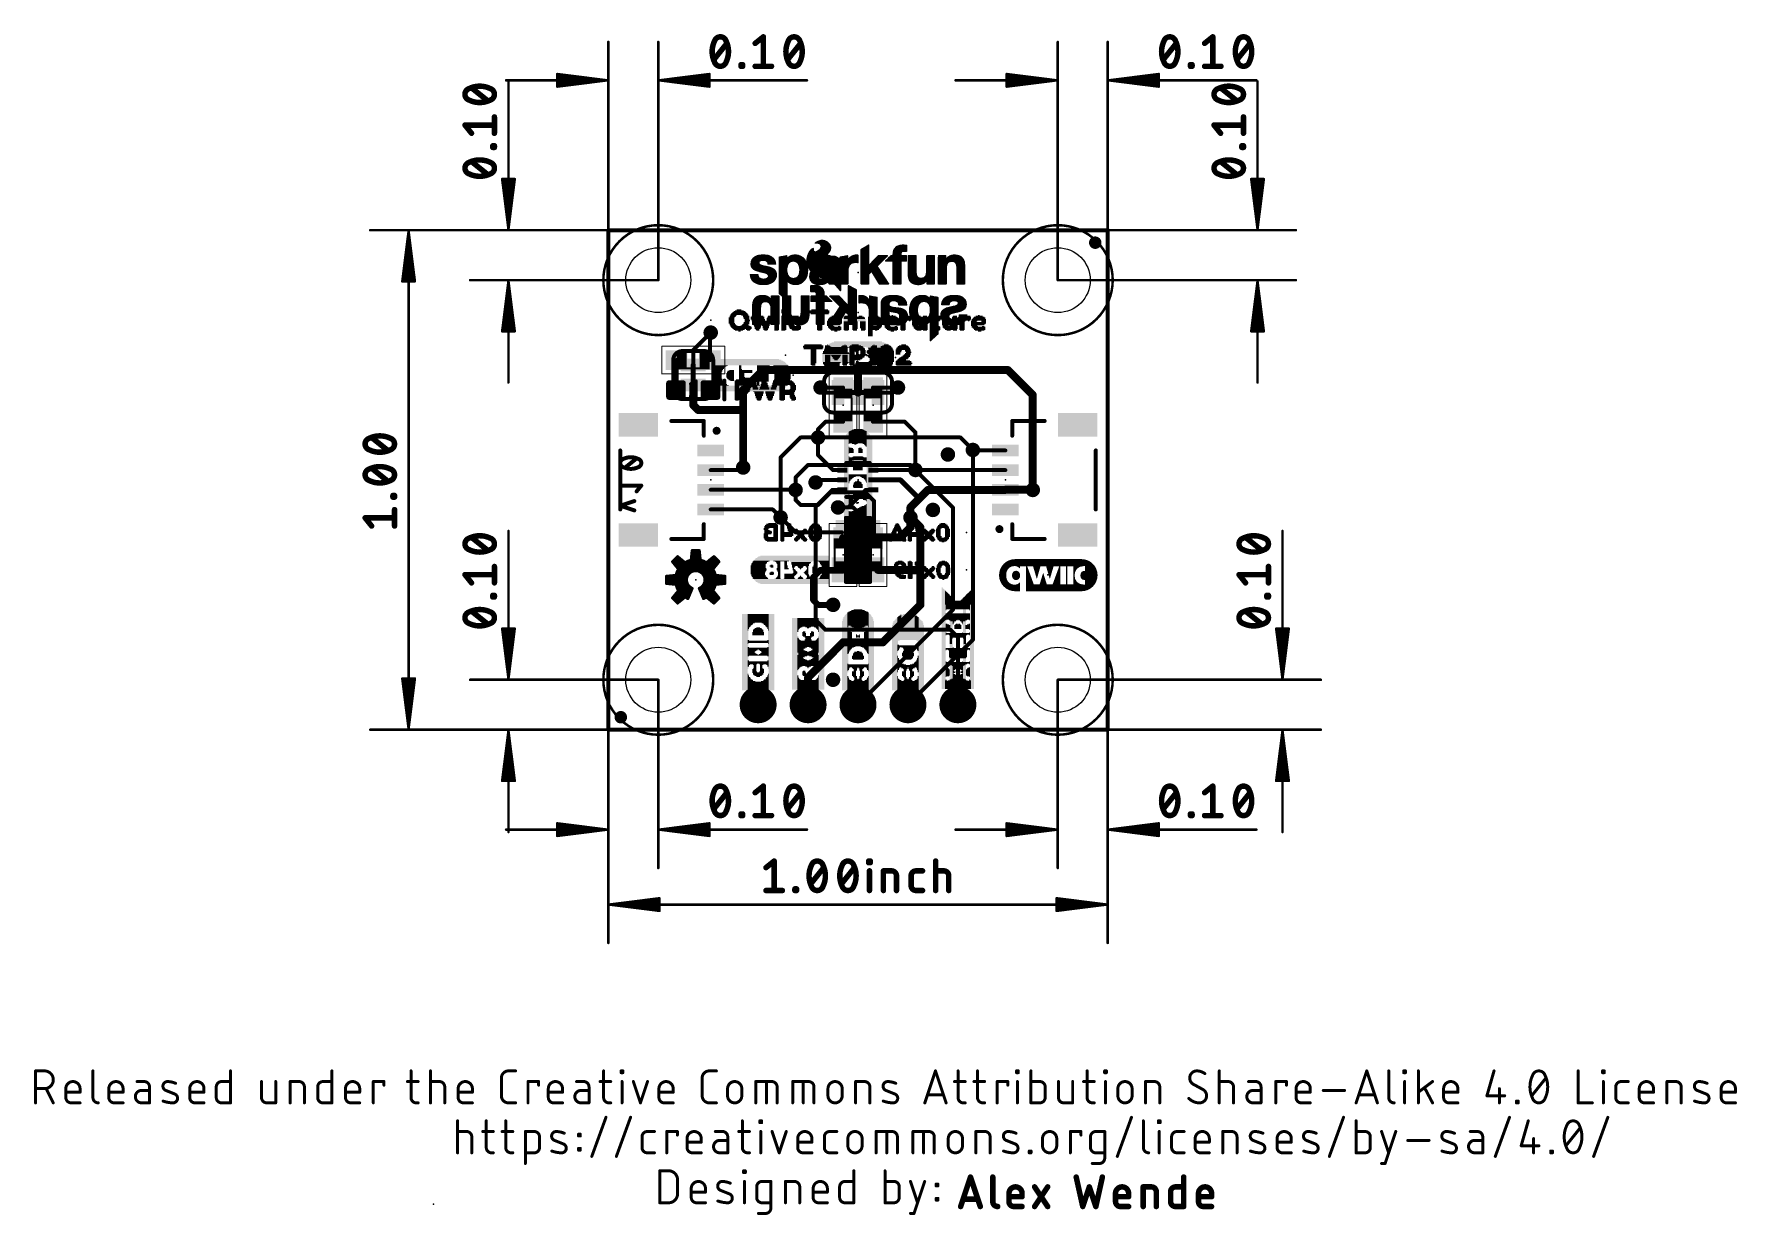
# Model space of a CAD drawing. Extents: x -29.2 to 57.4, y -24.7 to 35.4.
import ezdxf

# ---------------------------------------------------------------- set-up
doc = ezdxf.new("R2010")
doc.units = 0
for name, color, linetype in [('1', 12, 'CONTINUOUS'), ('16', 132, 'CONTINUOUS'), ('17', 110, 'CONTINUOUS'), ('18', 110, 'CONTINUOUS'), ('20', 31, 'CONTINUOUS'), ('21', 41, 'CONTINUOUS'), ('22', 40, 'CONTINUOUS'), ('23', 53, 'CONTINUOUS'), ('24', 53, 'CONTINUOUS'), ('39', 12, 'CONTINUOUS'), ('47', 253, 'CONTINUOUS'), ('51', 53, 'CONTINUOUS')]:
    doc.layers.add(name, color=color, linetype=linetype)

# ---------------------------------------------------------------- blocks, each defined once
blk = doc.blocks.new('RECT')
blk.add_solid([(-0.5, -0.5), (0.5, -0.5), (-0.5, 0.5), (0.5, 0.5)])
blk = doc.blocks.new('RECT160000X160000R30')
at = {"const_width": 0.15}
blk.add_lwpolyline([(0.425, -0.35), (0.425, 0.35, 0.4142), (0.35, 0.425), (-0.35, 0.425, 0.4142), (-0.425, 0.35), (-0.425, -0.35, 0.4142), (-0.35, -0.425), (0.35, -0.425, 0.4142)], format="xyb", close=True, dxfattribs=at)
blk.add_solid([(-0.3754, -0.3754), (0.3754, -0.3754), (-0.3754, 0.3754), (0.3754, 0.3754)])
blk = doc.blocks.new('PIE')
at = {"const_width": 0.5}
blk.add_lwpolyline([(0, -0.25, 1), (0, 0.25, 1), (0, -0.25)], format="xyb", dxfattribs=at)
blk = doc.blocks.new('ROUNDP')
at = {"const_width": 0.5}
blk.add_lwpolyline([(0, -0.25, 1), (0, 0.25, 1), (0, -0.25)], format="xyb", dxfattribs=at)
blk = doc.blocks.new('ROUNDV')
at = {"const_width": 0.5}
blk.add_lwpolyline([(0, -0.25, 1), (0, 0.25, 1), (0, -0.25)], format="xyb", dxfattribs=at)

msp = doc.modelspace()

# ---------------------------------------------------------------- linework, layer by layer
at = {"layer": '1'}
for points, const_width in [([(25.4, 25.4), (0, 25.4)], 0.2032), ([(0, 25.4), (0, 0)], 0.2032), ([(25.4, 0), (25.4, 25.4)], 0.2032), ([(5.168, 20.154), (5.207, 20.193)], 0.2032), ([(5.168, 18.796), (5.168, 20.154)], 0.2032), ([(3.468, 18.796), (3.468, 17.299)], 0.2032), ([(3.468, 17.299), (3.441, 17.272)], 0.2032), ([(10.795, 17.399), (11.938, 17.399)], 0.2032), ([(11.938, 17.399), (11.938, 17.36)], 0.2032), ([(14.732, 17.399), (13.462, 17.399)], 0.2032), ([(13.462, 17.399), (13.462, 17.36)], 0.2032), ([(11.049, 15.66), (10.668, 15.279)], 0.2032), ([(11.938, 15.66), (11.049, 15.66)], 0.2032), ([(13.462, 15.66), (15.074, 15.66)], 0.2032), ([(15.074, 15.66), (15.621, 15.113)], 0.2032), ([(10.668, 14.859), (10.668, 15.279)], 0.2032), ([(10.668, 13.97), (10.668, 14.859)], 0.2032), ([(15.621, 15.113), (15.621, 13.208)], 0.2032), ([(11.44, 13.198), (10.668, 13.97)], 0.2032), ([(18.566, 14.2), (18.542, 14.224)], 0.2032), ([(20.193, 14.2), (18.566, 14.2)], 0.2032), ([(5.207, 13.2), (6.723, 13.2)], 0.2032), ([(6.858, 13.335), (6.723, 13.2)], 0.2032), ([(11.9, 13.198), (11.44, 13.198)], 0.2032), ([(13.4764, 13.198), (15.621, 13.198)], 0.2032), ([(15.629, 13.2), (15.621, 13.208)], 0.2032), ([(15.621, 13.198), (15.621, 13.208)], 0.2032), ([(20.193, 13.2), (15.629, 13.2)], 0.2032), ([(5.207, 12.2), (9.517, 12.2)], 0.2032), ([(9.517, 12.2), (9.525, 12.192)], 0.2032), ([(10.63, 12.573), (10.541, 12.573)], 0.2032), ([(10.541, 11.3432), (11.392, 12.1942)], 0.2032), ([(10.7603, 12.7033), (10.63, 12.573)], 0.2032), ([(11.9, 12.7033), (10.7603, 12.7033)], 0.2032), ([(11.9, 12.1942), (11.392, 12.1942)], 0.2032), ([(13.0954, 12.1942), (12.2043, 11.303)], 0.2032), ([(13.4764, 12.1942), (13.0954, 12.1942)], 0.2032), ([(13.4764, 12.7033), (14.8557, 12.7033)], 0.254), ([(14.8557, 12.7033), (15.748, 11.811)], 0.254), ([(15.748, 11.684), (16.256, 12.192)], 0.4064), ([(16.256, 12.192), (20.185, 12.192)], 0.4064), ([(20.193, 12.2), (21.582, 12.2)], 0.4064), ([(20.185, 12.192), (20.193, 12.2)], 0.2032), ([(21.582, 12.2), (21.59, 12.192)], 0.2032), ([(5.207, 11.2), (8.358, 11.2)], 0.2032), ([(8.358, 11.2), (8.763, 10.795)], 0.2032), ([(10.541, 11.3432), (10.541, 8.04)], 0.2032), ([(12.2043, 11.303), (11.684, 11.303)], 0.2032), ([(15.748, 11.684), (15.367, 11.303)], 0.4064), ([(15.367, 10.795), (15.367, 11.303)], 0.4064), ([(15.748, 11.811), (15.748, 11.684)], 0.254), ([(15.367, 10.287), (14.859, 9.779)], 0.4064), ([(15.367, 10.795), (15.367, 10.287)], 0.4064), ([(11.938, 9.74), (13.462, 9.74)], 0.4064), ([(14.859, 9.779), (13.462, 9.779)], 0.4064), ([(13.462, 9.74), (13.462, 9.779)], 0.2032), ([(10.541, 5.588), (10.541, 8.04)], 0.2032), ([(11.938, 8.04), (10.541, 8.04)], 0.2032), ([(11.049, 5.08), (10.541, 5.588)], 0.2032), ([(11.049, 5.08), (17.399, 5.08)], 0.2032), ([(17.399, 5.08), (17.78, 4.699)], 0.2032), ([(17.78, 4.699), (17.78, 1.27)], 0.2032), ([(0, 0), (25.4, 0)], 0.2032)]:
    msp.add_lwpolyline(points, dxfattribs=dict(at, const_width=const_width))
for points, const_width in [([(0, 25.4508, 1), (0, 25.3492)], 0.1016), ([(0.0508, 25.4, 1), (-0.0508, 25.4)], 0.1016), ([(25.4508, 25.4, 1), (25.3492, 25.4)], 0.1016), ([(25.4, 25.3492, 1), (25.4, 25.4508)], 0.1016), ([(5.2188, 20.154, 1), (5.1172, 20.154)], 0.1016), ([(5.1321, 20.1899, 1), (5.2039, 20.1181)], 0.1016), ([(5.2429, 20.1571, 1), (5.1711, 20.2289)], 0.1016), ([(3.5188, 18.796, 1), (3.4172, 18.796)], 0.1016), ([(5.1172, 18.796, 1), (5.2188, 18.796)], 0.1016), ([(3.4051, 17.3079, 1), (3.4769, 17.2361)], 0.1016), ([(3.4172, 17.299, 1), (3.5188, 17.299)], 0.1016), ([(3.5039, 17.2631, 1), (3.4321, 17.3349)], 0.1016), ([(10.795, 17.4498, 1), (10.795, 17.3482)], 0.1016), ([(11.9888, 17.399, 1), (11.8872, 17.399)], 0.1016), ([(11.8872, 17.36, 1), (11.9888, 17.36)], 0.1016), ([(11.938, 17.3482, 1), (11.938, 17.4498)], 0.1016), ([(13.462, 17.4498, 1), (13.462, 17.3482)], 0.1016), ([(13.5128, 17.399, 1), (13.4112, 17.399)], 0.1016), ([(13.4112, 17.36, 1), (13.5128, 17.36)], 0.1016), ([(14.732, 17.3482, 1), (14.732, 17.4498)], 0.1016), ([(11.049, 15.7108, 1), (11.049, 15.6092)], 0.1016), ([(11.0849, 15.6241, 1), (11.0131, 15.6959)], 0.1016), ([(11.938, 15.6092, 1), (11.938, 15.7108)], 0.1016), ([(13.462, 15.7108, 1), (13.462, 15.6092)], 0.1016), ([(15.1099, 15.6959, 1), (15.0381, 15.6241)], 0.1016), ([(15.074, 15.6092, 1), (15.074, 15.7108)], 0.1016), ([(10.7188, 15.279, 1), (10.6172, 15.279)], 0.1016), ([(10.6321, 15.3149, 1), (10.7039, 15.2431)], 0.1016), ([(10.7188, 14.859, 1), (10.6172, 14.859)], 0.1016), ([(10.6172, 14.859, 1), (10.7188, 14.859)], 0.1016), ([(15.6718, 15.113, 1), (15.5702, 15.113)], 0.1016), ([(15.5851, 15.0771, 1), (15.6569, 15.1489)], 0.1016), ([(10.7039, 14.0059, 1), (10.6321, 13.9341)], 0.1016), ([(10.6172, 13.97, 1), (10.7188, 13.97)], 0.1016), ([(18.5779, 14.2599, 1), (18.5061, 14.1881)], 0.1016), ([(18.566, 14.2508, 1), (18.566, 14.1492)], 0.1016), ([(18.5301, 14.1641, 1), (18.6019, 14.2359)], 0.1016), ([(20.193, 14.1492, 1), (20.193, 14.2508)], 0.1016), ([(5.207, 13.2508, 1), (5.207, 13.1492)], 0.1016), ([(6.6871, 13.2359, 1), (6.7589, 13.1641)], 0.1016), ([(6.723, 13.1492, 1), (6.723, 13.2508)], 0.1016), ([(6.8939, 13.2991, 1), (6.8221, 13.3709)], 0.1016), ([(11.44, 13.2488, 1), (11.44, 13.1472)], 0.1016), ([(11.4041, 13.162, 1), (11.476, 13.2339)], 0.1016), ([(11.9, 13.1472, 1), (11.9, 13.2488)], 0.1016), ([(13.4764, 13.2488, 1), (13.4764, 13.1472)], 0.1016), ([(15.6569, 13.2439, 1), (15.5851, 13.1721)], 0.1016), ([(15.6718, 13.208, 1), (15.5702, 13.208)], 0.1016), ([(15.5702, 13.208, 1), (15.6718, 13.208)], 0.1016), ([(15.5702, 13.198, 1), (15.6718, 13.198)], 0.1016), ([(15.629, 13.2508, 1), (15.629, 13.1492)], 0.1016), ([(15.5931, 13.1641, 1), (15.6649, 13.2359)], 0.1016), ([(15.621, 13.1472, 1), (15.621, 13.2488)], 0.1016), ([(20.193, 13.1492, 1), (20.193, 13.2508)], 0.1016), ([(5.207, 12.2508, 1), (5.207, 12.1492)], 0.1016), ([(9.5529, 12.2359, 1), (9.4811, 12.1641)], 0.1016), ([(9.4891, 12.1561, 1), (9.5609, 12.2279)], 0.1016), ([(9.517, 12.1492, 1), (9.517, 12.2508)], 0.1016), ([(10.541, 12.6238, 1), (10.541, 12.5222)], 0.1016), ([(10.5941, 12.6089, 1), (10.6659, 12.5371)], 0.1016), ([(10.63, 12.5222, 1), (10.63, 12.6238)], 0.1016), ([(10.7603, 12.7541, 1), (10.7603, 12.6525)], 0.1016), ([(10.7962, 12.6674, 1), (10.7244, 12.7392)], 0.1016), ([(11.392, 12.245, 1), (11.392, 12.1434)], 0.1016), ([(11.4279, 12.1582, 1), (11.3561, 12.2301)], 0.1016), ([(11.9, 12.6525, 1), (11.9, 12.7541)], 0.1016), ([(11.9, 12.1434, 1), (11.9, 12.245)], 0.1016), ([(13.0954, 12.245, 1), (13.0954, 12.1434)], 0.1016), ([(13.1313, 12.1582, 1), (13.0595, 12.2301)], 0.1016), ([(13.4764, 12.7668, 1), (13.4764, 12.6398)], 0.127), ([(13.4764, 12.1434, 1), (13.4764, 12.245)], 0.1016), ([(14.9006, 12.7482, 1), (14.8108, 12.6584)], 0.127), ([(14.8557, 12.6398, 1), (14.8557, 12.7668)], 0.127), ([(16.256, 12.2936, 1), (16.256, 12.0904)], 0.2032), ([(16.3278, 12.1202, 1), (16.1842, 12.2638)], 0.2032), ([(20.193, 12.3016, 1), (20.193, 12.0984)], 0.2032), ([(20.185, 12.0904, 1), (20.185, 12.2936)], 0.2032), ([(20.1491, 12.2279, 1), (20.2209, 12.1561)], 0.1016), ([(20.2289, 12.1641, 1), (20.1571, 12.2359)], 0.1016), ([(21.582, 12.0984, 1), (21.582, 12.3016)], 0.2032), ([(21.6179, 12.2359, 1), (21.5461, 12.1641)], 0.1016), ([(21.5541, 12.1561, 1), (21.6259, 12.2279)], 0.1016), ([(5.207, 11.2508, 1), (5.207, 11.1492)], 0.1016), ([(8.3939, 11.2359, 1), (8.3221, 11.1641)], 0.1016), ([(8.358, 11.1492, 1), (8.358, 11.2508)], 0.1016), ([(10.5918, 11.3432, 1), (10.4902, 11.3432)], 0.1016), ([(10.5051, 11.3791, 1), (10.5769, 11.3072)], 0.1016), ([(11.684, 11.3538, 1), (11.684, 11.2522)], 0.1016), ([(12.1683, 11.3389, 1), (12.2402, 11.2671)], 0.1016), ([(12.2043, 11.2522, 1), (12.2043, 11.3538)], 0.1016), ([(15.4686, 11.303, 1), (15.2654, 11.303)], 0.2032), ([(15.2952, 11.3748, 1), (15.4388, 11.2312)], 0.2032), ([(15.6762, 11.7558, 1), (15.8198, 11.6122)], 0.2032), ([(15.8198, 11.6122, 1), (15.6762, 11.7558)], 0.2032), ([(15.8115, 11.811, 1), (15.6845, 11.811)], 0.127), ([(15.6845, 11.684, 1), (15.8115, 11.684)], 0.127), ([(15.7031, 11.7661, 1), (15.7929, 11.8559)], 0.127), ([(8.7271, 10.7591, 1), (8.7989, 10.8309)], 0.1016), ([(15.4686, 10.795, 1), (15.2654, 10.795)], 0.2032), ([(15.2654, 10.795, 1), (15.4686, 10.795)], 0.2032), ([(15.4388, 10.2152, 1), (15.2952, 10.3588)], 0.2032), ([(11.938, 9.8416, 1), (11.938, 9.6384)], 0.2032), ([(13.462, 9.8806, 1), (13.462, 9.6774)], 0.2032), ([(13.462, 9.6384, 1), (13.462, 9.8416)], 0.2032), ([(13.5128, 9.779, 1), (13.4112, 9.779)], 0.1016), ([(13.4112, 9.74, 1), (13.5128, 9.74)], 0.1016), ([(14.7872, 9.8508, 1), (14.9308, 9.7072)], 0.2032), ([(14.859, 9.6774, 1), (14.859, 9.8806)], 0.2032), ([(15.2654, 10.287, 1), (15.4686, 10.287)], 0.2032), ([(10.5918, 8.04, 1), (10.4902, 8.04)], 0.1016), ([(10.541, 8.0908, 1), (10.541, 7.9892)], 0.1016), ([(10.4902, 8.04, 1), (10.5918, 8.04)], 0.1016), ([(11.938, 7.9892, 1), (11.938, 8.0908)], 0.1016), ([(10.5769, 5.6239, 1), (10.5051, 5.5521)], 0.1016), ([(10.4902, 5.588, 1), (10.5918, 5.588)], 0.1016), ([(11.049, 5.1308, 1), (11.049, 5.0292)], 0.1016), ([(11.0131, 5.0441, 1), (11.0849, 5.1159)], 0.1016), ([(17.4349, 5.1159, 1), (17.3631, 5.0441)], 0.1016), ([(17.399, 5.0292, 1), (17.399, 5.1308)], 0.1016), ([(17.8308, 4.699, 1), (17.7292, 4.699)], 0.1016), ([(17.7441, 4.6631, 1), (17.8159, 4.7349)], 0.1016), ([(17.7292, 1.27, 1), (17.8308, 1.27)], 0.1016), ([(0, 0.0508, 1), (0, -0.0508)], 0.1016), ([(-0.0508, 0, 1), (0.0508, 0)], 0.1016), ([(25.3492, 0, 1), (25.4508, 0)], 0.1016), ([(25.4, -0.0508, 1), (25.4, 0.0508)], 0.1016)]:
    msp.add_lwpolyline(points, format="xyb", dxfattribs=dict(at, const_width=const_width))
at = {"layer": '16'}
for points, const_width in [([(25.4, 25.4), (0, 25.4)], 0.2032), ([(0, 25.4), (0, 0)], 0.2032), ([(25.4, 0), (25.4, 25.4)], 0.2032), ([(4.318, 19.304), (5.207, 20.193)], 0.2032), ([(4.318, 18.542), (4.318, 19.304)], 0.2032), ([(4.318, 18.542), (4.318, 17.526)], 0.254), ([(4.318, 18.542), (4.318, 17.526)], 0.254), ([(6.858, 17.272), (7.874, 18.288)], 0.4064), ([(7.874, 18.288), (12.7, 18.288)], 0.4064), ([(12.7, 18.288), (12.7, 17.145)], 0.4064), ([(20.32, 18.288), (12.7, 18.288)], 0.4064), ([(21.59, 17.018), (20.32, 18.288)], 0.4064), ([(4.318, 17.526), (4.318, 16.51)], 0.4064), ([(6.858, 16.256), (6.858, 17.272)], 0.4064), ([(11.049, 17.145), (10.795, 17.399)], 0.2032), ([(14.478, 17.145), (14.732, 17.399)], 0.2032), ([(4.318, 16.51), (4.572, 16.256)], 0.4064), ([(4.572, 16.256), (6.858, 16.256)], 0.4064), ([(6.858, 13.335), (6.858, 16.256)], 0.4064), ([(11.684, 17.145), (11.049, 17.145)], 0.2032), ([(12.7, 17.145), (11.684, 17.145)], 0.254), ([(12.7, 17.145), (11.684, 17.145)], 0.254), ([(12.7, 17.145), (11.684, 17.145)], 0.254), ([(12.7, 17.145), (13.716, 17.145)], 0.254), ([(12.7, 17.145), (13.716, 17.145)], 0.254), ([(13.716, 17.145), (14.478, 17.145)], 0.2032), ([(21.59, 12.192), (21.59, 17.018)], 0.4064), ([(8.763, 13.843), (9.779, 14.859)], 0.2032), ([(9.779, 14.859), (10.668, 14.859)], 0.2032), ([(17.907, 14.859), (10.668, 14.859)], 0.2032), ([(18.542, 14.224), (17.907, 14.859)], 0.2032), ([(0.8467, 13.3223), (1.4393, 13.7964)], 0.2032), ([(8.763, 13.843), (8.763, 10.795)], 0.2032), ([(18.542, 4.572), (18.542, 14.224)], 0.2032), ([(9.525, 12.827), (10.16, 13.462)], 0.2032), ([(10.16, 13.462), (15.367, 13.462)], 0.2032), ([(15.367, 13.462), (15.621, 13.208)], 0.2032), ([(15.621, 13.208), (17.526, 11.303)], 0.2032), ([(0.6096, 12.12), (0.6096, 12.7127)], 0.2032), ([(1.6764, 12.4164), (0.6096, 12.4164)], 0.2032), ([(1.4393, 12.12), (1.6764, 12.4164)], 0.2032), ([(9.525, 12.192), (9.525, 12.827)], 0.2032), ([(9.525, 11.684), (9.525, 12.192)], 0.2032), ([(11.303, 12.065), (10.668, 11.43)], 0.2032), ([(13.081, 12.065), (11.303, 12.065)], 0.2032), ([(13.5128, 11.6332), (13.081, 12.065)], 0.2032), ([(0.6096, 11.3877), (1.3208, 11.6247)], 0.2032), ([(1.3208, 11.1506), (0.6096, 11.3877)], 0.2032), ([(9.779, 11.43), (9.525, 11.684)], 0.2032), ([(10.668, 11.43), (9.779, 11.43)], 0.2032), ([(11.684, 11.303), (12.446, 11.303)], 0.2032), ([(12.7, 11.049), (12.446, 11.303)], 0.2032), ([(13.5128, 10.033), (13.5128, 11.6332)], 0.2032), ([(17.526, 11.303), (17.526, 6.096)], 0.2032), ([(9.525, 10.033), (8.763, 10.795)], 0.2032), ([(12.7, 11.049), (12.7, 10.033)], 0.2032), ([(15.367, 10.795), (15.875, 10.287)], 0.4064), ([(15.875, 10.287), (15.875, 8.128)], 0.4064), ([(11.8872, 10.033), (9.525, 10.033)], 0.2032), ([(12.7, 8.128), (12.7, 10.033)], 0.2032), ([(10.795, 8.128), (10.414, 7.747)], 0.3048), ([(10.414, 7.747), (10.414, 6.604)], 0.3048), ([(11.684, 8.128), (10.795, 8.128)], 0.3048), ([(12.7, 8.128), (11.684, 8.128)], 0.254), ([(12.7, 8.128), (11.684, 8.128)], 0.254), ([(13.716, 8.128), (15.875, 8.128)], 0.4064), ([(15.875, 8.128), (15.875, 6.35)], 0.4064), ([(10.668, 6.35), (10.414, 6.604)], 0.3048), ([(10.668, 6.35), (11.43, 6.35)], 0.3048), ([(17.526, 6.096), (12.7, 1.27)], 0.2032), ([(15.875, 6.35), (13.97, 4.445)], 0.4064), ([(11.938, 4.445), (10.16, 2.667)], 0.4064), ([(13.97, 4.445), (11.938, 4.445)], 0.4064), ([(15.24, 1.27), (18.542, 4.572)], 0.2032), ([(10.16, 2.667), (10.16, 1.27)], 0.4064), ([(0, 0), (25.4, 0)], 0.2032)]:
    msp.add_lwpolyline(points, dxfattribs=dict(at, const_width=const_width))
for points, const_width in [([(0, 25.4508, 1), (0, 25.3492)], 0.1016), ([(0.0508, 25.4, 1), (-0.0508, 25.4)], 0.1016), ([(25.4508, 25.4, 1), (25.3492, 25.4)], 0.1016), ([(25.4, 25.3492, 1), (25.4, 25.4508)], 0.1016), ([(5.2429, 20.1571, 1), (5.1711, 20.2289)], 0.1016), ([(4.3688, 19.304, 1), (4.2672, 19.304)], 0.1016), ([(4.2821, 19.3399, 1), (4.3539, 19.2681)], 0.1016), ([(4.3815, 18.542, 1), (4.2545, 18.542)], 0.127), ([(4.3815, 18.542, 1), (4.2545, 18.542)], 0.127), ([(4.2672, 18.542, 1), (4.3688, 18.542)], 0.1016), ([(7.874, 18.3896, 1), (7.874, 18.1864)], 0.2032), ([(7.9458, 18.2162, 1), (7.8022, 18.3598)], 0.2032), ([(12.8016, 18.288, 1), (12.5984, 18.288)], 0.2032), ([(12.7, 18.3896, 1), (12.7, 18.1864)], 0.2032), ([(12.7, 18.1864, 1), (12.7, 18.3896)], 0.2032), ([(20.3918, 18.3598, 1), (20.2482, 18.2162)], 0.2032), ([(20.32, 18.1864, 1), (20.32, 18.3896)], 0.2032), ([(4.4196, 17.526, 1), (4.2164, 17.526)], 0.2032), ([(4.2545, 17.526, 1), (4.3815, 17.526)], 0.127), ([(4.2545, 17.526, 1), (4.3815, 17.526)], 0.127), ([(6.9596, 17.272, 1), (6.7564, 17.272)], 0.2032), ([(6.7862, 17.3438, 1), (6.9298, 17.2002)], 0.2032), ([(10.8309, 17.4349, 1), (10.7591, 17.3631)], 0.1016), ([(14.7679, 17.3631, 1), (14.6961, 17.4349)], 0.1016), ([(4.2164, 16.51, 1), (4.4196, 16.51)], 0.2032), ([(4.3898, 16.5818, 1), (4.2462, 16.4382)], 0.2032), ([(4.572, 16.3576, 1), (4.572, 16.1544)], 0.2032), ([(6.9596, 16.256, 1), (6.7564, 16.256)], 0.2032), ([(6.858, 16.1544, 1), (6.858, 16.3576)], 0.2032), ([(11.049, 17.1958, 1), (11.049, 17.0942)], 0.1016), ([(11.0131, 17.1091, 1), (11.0849, 17.1809)], 0.1016), ([(11.684, 17.2085, 1), (11.684, 17.0815)], 0.127), ([(11.684, 17.2085, 1), (11.684, 17.0815)], 0.127), ([(11.684, 17.2085, 1), (11.684, 17.0815)], 0.127), ([(11.684, 17.0942, 1), (11.684, 17.1958)], 0.1016), ([(12.5984, 17.145, 1), (12.8016, 17.145)], 0.2032), ([(12.7, 17.2085, 1), (12.7, 17.0815)], 0.127), ([(12.7, 17.2085, 1), (12.7, 17.0815)], 0.127), ([(12.7, 17.0815, 1), (12.7, 17.2085)], 0.127), ([(12.7, 17.0815, 1), (12.7, 17.2085)], 0.127), ([(12.7, 17.0815, 1), (12.7, 17.2085)], 0.127), ([(13.716, 17.1958, 1), (13.716, 17.0942)], 0.1016), ([(13.716, 17.0815, 1), (13.716, 17.2085)], 0.127), ([(13.716, 17.0815, 1), (13.716, 17.2085)], 0.127), ([(14.4421, 17.1809, 1), (14.5139, 17.1091)], 0.1016), ([(14.478, 17.0942, 1), (14.478, 17.1958)], 0.1016), ([(21.6916, 17.018, 1), (21.4884, 17.018)], 0.2032), ([(21.5182, 16.9462, 1), (21.6618, 17.0898)], 0.2032), ([(4.5002, 16.1842, 1), (4.6438, 16.3278)], 0.2032), ([(6.7564, 16.256, 1), (6.9596, 16.256)], 0.2032), ([(9.779, 14.9098, 1), (9.779, 14.8082)], 0.1016), ([(9.8149, 14.8231, 1), (9.7431, 14.8949)], 0.1016), ([(10.668, 14.9098, 1), (10.668, 14.8082)], 0.1016), ([(10.668, 14.8082, 1), (10.668, 14.9098)], 0.1016), ([(17.9429, 14.8949, 1), (17.8711, 14.8231)], 0.1016), ([(17.907, 14.8082, 1), (17.907, 14.9098)], 0.1016), ([(0.7578, 13.7668, 0.3205), (0.6096, 13.5594)], 0.2032), ([(0.7355, 13.8125, 1), (0.78, 13.7211)], 0.1016), ([(1.143, 13.8557, 0.1139), (0.7578, 13.7668)], 0.2032), ([(0.7742, 13.7187, 1), (0.7413, 13.8148)], 0.1016), ([(1.5282, 13.7668, 0.1139), (1.143, 13.8557)], 0.2032), ([(1.143, 13.9065, 1), (1.143, 13.8049)], 0.1016), ([(1.143, 13.8049, 1), (1.143, 13.9065)], 0.1016), ([(1.4711, 13.7568, 1), (1.4076, 13.8361)], 0.1016), ([(1.6764, 13.5594, 0.3205), (1.5282, 13.7668)], 0.2032), ([(1.5447, 13.8148, 1), (1.5118, 13.7187)], 0.1016), ([(1.506, 13.7211, 1), (1.5505, 13.8125)], 0.1016), ([(8.8138, 13.843, 1), (8.7122, 13.843)], 0.1016), ([(8.7271, 13.8789, 1), (8.7989, 13.8071)], 0.1016), ([(18.5928, 14.224, 1), (18.4912, 14.224)], 0.1016), ([(18.5061, 14.1881, 1), (18.5779, 14.2599)], 0.1016), ([(0.6096, 13.5594, 0.3205), (0.7578, 13.3519)], 0.2032), ([(0.6604, 13.5594, 1), (0.5588, 13.5594)], 0.1016), ([(0.5588, 13.5594, 1), (0.6604, 13.5594)], 0.1016), ([(0.7578, 13.3519, 0.1139), (1.143, 13.263)], 0.2032), ([(0.78, 13.3976, 1), (0.7355, 13.3063)], 0.1016), ([(0.7413, 13.3039, 1), (0.7742, 13.4)], 0.1016), ([(0.8149, 13.362, 1), (0.8784, 13.2826)], 0.1016), ([(1.143, 13.263, 0.1139), (1.5282, 13.3519)], 0.2032), ([(1.143, 13.3138, 1), (1.143, 13.2122)], 0.1016), ([(1.143, 13.2122, 1), (1.143, 13.3138)], 0.1016), ([(1.5282, 13.3519, 0.3205), (1.6764, 13.5594)], 0.2032), ([(1.5118, 13.4, 1), (1.5447, 13.3039)], 0.1016), ([(1.5505, 13.3063, 1), (1.506, 13.3976)], 0.1016), ([(1.7272, 13.5594, 1), (1.6256, 13.5594)], 0.1016), ([(1.6256, 13.5594, 1), (1.7272, 13.5594)], 0.1016), ([(6.7564, 13.335, 1), (6.9596, 13.335)], 0.2032), ([(10.16, 13.5128, 1), (10.16, 13.4112)], 0.1016), ([(10.1959, 13.4261, 1), (10.1241, 13.4979)], 0.1016), ([(15.4029, 13.4979, 1), (15.3311, 13.4261)], 0.1016), ([(15.367, 13.4112, 1), (15.367, 13.5128)], 0.1016), ([(15.6569, 13.2439, 1), (15.5851, 13.1721)], 0.1016), ([(15.5851, 13.1721, 1), (15.6569, 13.2439)], 0.1016), ([(0.6604, 12.7127, 1), (0.5588, 12.7127)], 0.1016), ([(0.6096, 12.4672, 1), (0.6096, 12.3656)], 0.1016), ([(0.5588, 12.12, 1), (0.6604, 12.12)], 0.1016), ([(1.3997, 12.1518, 1), (1.479, 12.0883)], 0.1016), ([(1.7161, 12.3846, 1), (1.6367, 12.4481)], 0.1016), ([(1.6764, 12.3656, 1), (1.6764, 12.4672)], 0.1016), ([(9.5758, 12.827, 1), (9.4742, 12.827)], 0.1016), ([(9.4891, 12.8629, 1), (9.5609, 12.7911)], 0.1016), ([(9.5758, 12.192, 1), (9.4742, 12.192)], 0.1016), ([(9.4742, 12.192, 1), (9.5758, 12.192)], 0.1016), ([(11.303, 12.1158, 1), (11.303, 12.0142)], 0.1016), ([(11.3389, 12.0291, 1), (11.2671, 12.1009)], 0.1016), ([(13.1169, 12.1009, 1), (13.0451, 12.0291)], 0.1016), ([(13.081, 12.0142, 1), (13.081, 12.1158)], 0.1016), ([(21.4884, 12.192, 1), (21.6916, 12.192)], 0.2032), ([(0.6257, 11.4359, 1), (0.5935, 11.3395)], 0.1016), ([(0.5935, 11.4359, 1), (0.6257, 11.3395)], 0.1016), ([(1.3369, 11.5765, 1), (1.3047, 11.6729)], 0.1016), ([(9.5609, 11.7199, 1), (9.4891, 11.6481)], 0.1016), ([(9.4742, 11.684, 1), (9.5758, 11.684)], 0.1016), ([(9.779, 11.4808, 1), (9.779, 11.3792)], 0.1016), ([(9.7431, 11.3941, 1), (9.8149, 11.4659)], 0.1016), ([(10.6321, 11.4659, 1), (10.7039, 11.3941)], 0.1016), ([(10.668, 11.3792, 1), (10.668, 11.4808)], 0.1016), ([(11.684, 11.3538, 1), (11.684, 11.2522)], 0.1016), ([(12.4819, 11.3389, 1), (12.4101, 11.2671)], 0.1016), ([(12.446, 11.2522, 1), (12.446, 11.3538)], 0.1016), ([(13.5636, 11.6332, 1), (13.462, 11.6332)], 0.1016), ([(13.4769, 11.5973, 1), (13.5487, 11.6691)], 0.1016), ([(17.5768, 11.303, 1), (17.4752, 11.303)], 0.1016), ([(17.4901, 11.2671, 1), (17.5619, 11.3389)], 0.1016), ([(1.3047, 11.1024, 1), (1.3369, 11.1988)], 0.1016), ([(8.7989, 10.8309, 1), (8.7271, 10.7591)], 0.1016), ([(8.7122, 10.795, 1), (8.8138, 10.795)], 0.1016), ([(12.7508, 11.049, 1), (12.6492, 11.049)], 0.1016), ([(12.6641, 11.0131, 1), (12.7359, 11.0849)], 0.1016), ([(15.4388, 10.8668, 1), (15.2952, 10.7232)], 0.2032), ([(15.9766, 10.287, 1), (15.7734, 10.287)], 0.2032), ([(15.8032, 10.2152, 1), (15.9468, 10.3588)], 0.2032), ([(9.525, 10.0838, 1), (9.525, 9.9822)], 0.1016), ([(9.4891, 9.9971, 1), (9.5609, 10.0689)], 0.1016), ([(11.8872, 9.9822, 1), (11.8872, 10.0838)], 0.1016), ([(12.7508, 10.033, 1), (12.6492, 10.033)], 0.1016), ([(12.6492, 10.033, 1), (12.7508, 10.033)], 0.1016), ([(13.462, 10.033, 1), (13.5636, 10.033)], 0.1016), ([(10.4902, 7.747, 1), (10.3378, 7.747)], 0.1524), ([(10.3601, 7.8009, 1), (10.4679, 7.6931)], 0.1524), ([(10.795, 8.2042, 1), (10.795, 8.0518)], 0.1524), ([(10.8489, 8.0741, 1), (10.7411, 8.1819)], 0.1524), ([(11.684, 8.1915, 1), (11.684, 8.0645)], 0.127), ([(11.684, 8.1915, 1), (11.684, 8.0645)], 0.127), ([(11.684, 8.0518, 1), (11.684, 8.2042)], 0.1524), ([(12.6492, 8.128, 1), (12.7508, 8.128)], 0.1016), ([(12.7, 8.0645, 1), (12.7, 8.1915)], 0.127), ([(12.7, 8.0645, 1), (12.7, 8.1915)], 0.127), ([(13.716, 8.2296, 1), (13.716, 8.0264)], 0.2032), ([(15.9766, 8.128, 1), (15.7734, 8.128)], 0.2032), ([(15.7734, 8.128, 1), (15.9766, 8.128)], 0.2032), ([(15.875, 8.0264, 1), (15.875, 8.2296)], 0.2032), ([(10.4679, 6.6579, 1), (10.3601, 6.5501)], 0.1524), ([(10.3378, 6.604, 1), (10.4902, 6.604)], 0.1524), ([(10.668, 6.4262, 1), (10.668, 6.2738)], 0.1524), ([(10.6141, 6.2961, 1), (10.7219, 6.4039)], 0.1524), ([(11.43, 6.2738, 1), (11.43, 6.4262)], 0.1524), ([(15.7734, 6.35, 1), (15.9766, 6.35)], 0.2032), ([(15.9468, 6.2782, 1), (15.8032, 6.4218)], 0.2032), ([(17.4752, 6.096, 1), (17.5768, 6.096)], 0.1016), ([(17.5619, 6.0601, 1), (17.4901, 6.1319)], 0.1016), ([(11.938, 4.5466, 1), (11.938, 4.3434)], 0.2032), ([(12.0098, 4.3732, 1), (11.8662, 4.5168)], 0.2032), ([(13.8982, 4.5168, 1), (14.0418, 4.3732)], 0.2032), ([(13.97, 4.3434, 1), (13.97, 4.5466)], 0.2032), ([(18.4912, 4.572, 1), (18.5928, 4.572)], 0.1016), ([(18.5779, 4.5361, 1), (18.5061, 4.6079)], 0.1016), ([(10.2616, 2.667, 1), (10.0584, 2.667)], 0.2032), ([(10.0882, 2.7388, 1), (10.2318, 2.5952)], 0.2032), ([(10.0584, 1.27, 1), (10.2616, 1.27)], 0.2032), ([(12.6641, 1.3059, 1), (12.7359, 1.2341)], 0.1016), ([(15.2041, 1.3059, 1), (15.2759, 1.2341)], 0.1016), ([(0, 0.0508, 1), (0, -0.0508)], 0.1016), ([(-0.0508, 0, 1), (0.0508, 0)], 0.1016), ([(25.3492, 0, 1), (25.4508, 0)], 0.1016), ([(25.4, -0.0508, 1), (25.4, 0.0508)], 0.1016)]:
    msp.add_lwpolyline(points, format="xyb", dxfattribs=dict(at, const_width=const_width))
at = {"layer": '20', "const_width": 0.2032}
for points in [[(25.4, 25.4), (0, 25.4)], [(0, 25.4), (0, 0)], [(25.4, 0), (25.4, 25.4)], [(0, 0), (25.4, 0)]]:
    msp.add_lwpolyline(points, dxfattribs=at)
at = {"layer": '20', "const_width": 0.1016}
for points in [[(0, 25.4508, 1), (0, 25.3492)], [(0.0508, 25.4, 1), (-0.0508, 25.4)], [(25.4508, 25.4, 1), (25.3492, 25.4)], [(25.4, 25.3492, 1), (25.4, 25.4508)], [(0, 0.0508, 1), (0, -0.0508)], [(-0.0508, 0, 1), (0.0508, 0)], [(25.3492, 0, 1), (25.4508, 0)], [(25.4, -0.0508, 1), (25.4, 0.0508)]]:
    msp.add_lwpolyline(points, format="xyb", dxfattribs=at)
at = {"layer": '20'}
for centre in [(2.54, 22.86), (22.86, 22.86), (2.54, 2.54), (22.86, 2.54)]:
    msp.add_circle(centre, 1.651, dxfattribs=at)
at = {"layer": '21'}
for points, const_width in [([(12.861, 24.416), (13.241, 24.636)], 0.0762), ([(12.861, 22.676), (12.861, 24.416)], 0.0762), ([(12.861, 24.384), (13.241, 24.384)], 0.0762), ([(12.861, 24.3078), (13.241, 24.3078)], 0.0762), ([(12.861, 24.2316), (13.241, 24.2316)], 0.0762), ([(12.9373, 24.4602), (13.241, 24.4602)], 0.0762), ([(13.069, 24.5364), (13.241, 24.5364)], 0.0762), ([(13.2006, 24.6126), (13.241, 24.6126)], 0.0762), ([(13.241, 24.636), (13.241, 23.586)], 0.0762), ([(14.491, 24.206), (14.501, 24.296)], 0.0762), ([(14.4938, 24.2316), (14.8849, 24.2316)], 0.0762), ([(14.501, 24.296), (14.521, 24.376)], 0.0762), ([(14.504, 24.3078), (14.9146, 24.3078)], 0.0762), ([(14.521, 24.376), (14.561, 24.446)], 0.0762), ([(14.5256, 24.384), (15.171, 24.384)], 0.0762), ([(14.561, 24.446), (14.611, 24.506)], 0.0762), ([(14.5728, 24.4602), (15.171, 24.4602)], 0.0762), ([(14.611, 24.506), (14.671, 24.566)], 0.0762), ([(14.6414, 24.5364), (15.171, 24.5364)], 0.0762), ([(14.671, 24.566), (14.751, 24.596)], 0.0762), ([(14.751, 24.596), (14.851, 24.626)], 0.0762), ([(14.8063, 24.6126), (15.171, 24.6126)], 0.0762), ([(14.851, 24.626), (14.961, 24.636)], 0.0762), ([(14.891, 24.256), (14.881, 24.216)], 0.0762), ([(14.881, 24.216), (14.881, 24.096)], 0.0762), ([(14.901, 24.276), (14.891, 24.256)], 0.0762), ([(14.911, 24.306), (14.901, 24.276)], 0.0762), ([(14.931, 24.316), (14.911, 24.306)], 0.0762), ([(14.991, 24.336), (14.931, 24.316)], 0.0762), ([(14.961, 24.636), (15.041, 24.636)], 0.0762), ([(15.171, 24.336), (14.991, 24.336)], 0.0762), ([(15.041, 24.636), (15.071, 24.626)], 0.0762), ([(15.071, 24.626), (15.171, 24.626)], 0.0762), ([(15.171, 24.626), (15.171, 24.336)], 0.0762), ([(7.261, 23.676), (7.281, 23.806)], 0.0762), ([(7.271, 23.596), (7.261, 23.676)], 0.0762), ([(7.2644, 23.6982), (7.6606, 23.6982)], 0.0762), ([(7.2678, 23.622), (7.743, 23.622)], 0.0762), ([(7.301, 23.516), (7.271, 23.596)], 0.0762), ([(7.2761, 23.7744), (7.6581, 23.7744)], 0.0762), ([(7.281, 23.806), (7.321, 23.906)], 0.0762), ([(7.2898, 23.5458), (8.0518, 23.5458)], 0.0762), ([(7.2988, 23.8506), (7.7229, 23.8506)], 0.0762), ([(7.401, 23.416), (7.301, 23.516)], 0.0762), ([(7.321, 23.906), (7.381, 23.976)], 0.0762), ([(7.3388, 23.9268), (8.414, 23.9268)], 0.0762), ([(7.3474, 23.4696), (8.2993, 23.4696)], 0.0762), ([(7.381, 23.976), (7.461, 24.036)], 0.0762), ([(7.471, 23.376), (7.401, 23.416)], 0.0762), ([(7.417, 24.003), (8.335, 24.003)], 0.0762), ([(7.4405, 23.3934), (8.4281, 23.3934)], 0.0762), ([(7.461, 24.036), (7.551, 24.086)], 0.0762), ([(7.551, 23.346), (7.471, 23.376)], 0.0762), ([(7.5388, 24.0792), (8.2132, 24.0792)], 0.0762), ([(7.551, 24.086), (7.651, 24.116)], 0.0762), ([(7.651, 24.116), (7.761, 24.126)], 0.0762), ([(7.661, 23.786), (7.651, 23.746)], 0.0762), ([(7.651, 23.746), (7.661, 23.696)], 0.0762), ([(7.671, 23.816), (7.661, 23.786)], 0.0762), ([(7.661, 23.696), (7.691, 23.656)], 0.0762), ([(7.731, 23.856), (7.671, 23.816)], 0.0762), ([(7.691, 23.656), (7.731, 23.626)], 0.0762), ([(7.761, 23.866), (7.731, 23.856)], 0.0762), ([(7.731, 23.626), (7.791, 23.606)], 0.0762), ([(7.761, 24.126), (7.881, 24.136)], 0.0762), ([(7.801, 23.866), (7.761, 23.866)], 0.0762), ([(7.791, 23.606), (7.931, 23.566)], 0.0762), ([(7.831, 23.876), (7.801, 23.866)], 0.0762), ([(7.921, 23.876), (7.831, 23.876)], 0.0762), ([(7.881, 24.136), (8.101, 24.116)], 0.0762), ([(7.971, 23.866), (7.921, 23.876)], 0.0762), ([(7.931, 23.566), (8.011, 23.556)], 0.0762), ([(8.011, 23.856), (7.971, 23.866)], 0.0762), ([(8.051, 23.836), (8.011, 23.856)], 0.0762), ([(8.011, 23.556), (8.091, 23.536)], 0.0762), ([(8.0218, 23.8506), (8.4592, 23.8506)], 0.0762), ([(8.111, 23.776), (8.051, 23.836)], 0.0762), ([(8.091, 23.536), (8.181, 23.516)], 0.0762), ([(8.101, 24.116), (8.201, 24.086)], 0.0762), ([(8.121, 23.736), (8.111, 23.776)], 0.0762), ([(8.1114, 23.7744), (8.4849, 23.7744)], 0.0762), ([(8.131, 23.686), (8.121, 23.736)], 0.0762), ([(8.1286, 23.6982), (8.4988, 23.6982)], 0.0762), ([(8.501, 23.686), (8.131, 23.686)], 0.0762), ([(8.181, 23.516), (8.261, 23.486)], 0.0762), ([(8.201, 24.086), (8.291, 24.036)], 0.0762), ([(8.261, 23.486), (8.331, 23.456)], 0.0762), ([(8.291, 24.036), (8.371, 23.976)], 0.0762), ([(8.331, 23.456), (8.401, 23.416)], 0.0762), ([(8.371, 23.976), (8.441, 23.896)], 0.0762), ([(8.401, 23.416), (8.461, 23.366)], 0.0762), ([(8.441, 23.896), (8.481, 23.796)], 0.0762), ([(8.461, 23.366), (8.501, 23.306)], 0.0762), ([(8.481, 23.796), (8.501, 23.686)], 0.0762), ([(8.701, 24.026), (8.751, 24.036)], 0.0762), ([(8.701, 22.186), (8.701, 24.026)], 0.0762), ([(8.701, 24.003), (9.071, 24.003)], 0.0762), ([(8.701, 23.9268), (9.071, 23.9268)], 0.0762), ([(8.701, 23.8506), (10.0133, 23.8506)], 0.0762), ([(8.701, 23.7744), (9.2186, 23.7744)], 0.0762), ([(8.701, 23.6982), (9.1428, 23.6982)], 0.0762), ([(8.701, 23.622), (9.11, 23.622)], 0.0762), ([(8.701, 23.5458), (9.091, 23.5458)], 0.0762), ([(8.701, 23.4696), (9.0719, 23.4696)], 0.0762), ([(8.701, 23.3934), (9.071, 23.3934)], 0.0762), ([(8.751, 24.036), (8.791, 24.046)], 0.0762), ([(8.791, 24.046), (8.841, 24.056)], 0.0762), ([(8.841, 24.056), (8.881, 24.056)], 0.0762), ([(8.881, 24.056), (8.981, 24.076)], 0.0762), ([(8.981, 24.076), (9.021, 24.086)], 0.0762), ([(8.9938, 24.0792), (9.071, 24.0792)], 0.0762), ([(9.021, 24.086), (9.071, 24.096)], 0.0762), ([(9.071, 24.096), (9.071, 23.916)], 0.0762), ([(9.071, 23.916), (9.151, 24.016)], 0.0762), ([(9.111, 23.626), (9.071, 23.466)], 0.0762), ([(9.071, 23.466), (9.071, 23.296)], 0.0762), ([(9.0796, 23.9268), (9.9602, 23.9268)], 0.0762), ([(9.141, 23.696), (9.111, 23.626)], 0.0762), ([(9.1406, 24.003), (9.88, 24.003)], 0.0762), ([(9.191, 23.756), (9.141, 23.696)], 0.0762), ([(9.151, 24.016), (9.251, 24.076)], 0.0762), ([(9.251, 23.796), (9.191, 23.756)], 0.0762), ([(9.251, 24.076), (9.311, 24.106)], 0.0762), ([(9.321, 23.826), (9.251, 23.796)], 0.0762), ([(9.2574, 24.0792), (9.7467, 24.0792)], 0.0762), ([(9.311, 24.106), (9.491, 24.136)], 0.0762), ([(9.411, 23.836), (9.321, 23.826)], 0.0762), ([(9.491, 23.826), (9.411, 23.836)], 0.0762), ([(9.491, 24.136), (9.651, 24.116)], 0.0762), ([(9.561, 23.796), (9.491, 23.826)], 0.0762), ([(9.621, 23.756), (9.561, 23.796)], 0.0762), ([(9.5934, 23.7744), (10.0555, 23.7744)], 0.0762), ([(9.671, 23.696), (9.621, 23.756)], 0.0762), ([(9.651, 24.116), (9.781, 24.066)], 0.0762), ([(9.6692, 23.6982), (10.0848, 23.6982)], 0.0762), ([(9.701, 23.626), (9.671, 23.696)], 0.0762), ([(9.731, 23.546), (9.701, 23.626)], 0.0762), ([(9.7025, 23.622), (10.1083, 23.622)], 0.0762), ([(9.751, 23.386), (9.731, 23.546)], 0.0762), ([(9.731, 23.5458), (10.1246, 23.5458)], 0.0762), ([(9.7406, 23.4696), (10.131, 23.4696)], 0.0762), ([(9.741, 23.296), (9.751, 23.386)], 0.0762), ([(9.7501, 23.3934), (10.131, 23.3934)], 0.0762), ([(9.751, 23.386), (10.131, 23.376)], 0.0762), ([(10.131, 23.376), (9.751, 23.386)], 0.0762), ([(9.781, 24.066), (9.891, 23.996)], 0.0762), ([(9.891, 23.996), (9.981, 23.906)], 0.0762), ([(9.981, 23.906), (10.051, 23.786)], 0.0762), ([(10.051, 23.786), (10.101, 23.656)], 0.0762), ([(10.101, 23.656), (10.131, 23.516)], 0.0762), ([(10.131, 23.376), (10.121, 23.236)], 0.0762), ([(10.131, 23.516), (10.131, 23.376)], 0.0762), ([(10.291, 23.656), (10.301, 23.726)], 0.0762), ([(10.681, 23.656), (10.291, 23.656)], 0.0762), ([(10.297, 23.6982), (10.6871, 23.6982)], 0.0762), ([(10.301, 23.726), (10.311, 23.776)], 0.0762), ([(10.3107, 23.7744), (10.7102, 23.7744)], 0.0762), ([(10.311, 23.776), (10.331, 23.836)], 0.0762), ([(10.331, 23.836), (10.361, 23.886)], 0.0762), ([(10.3398, 23.8506), (10.8002, 23.8506)], 0.0762), ([(10.341, 23.326), (10.401, 23.386)], 0.0762), ([(10.361, 23.886), (10.391, 23.926)], 0.0762), ([(10.391, 23.926), (10.431, 23.966)], 0.0762), ([(10.3918, 23.9268), (11.5247, 23.9268)], 0.0762), ([(10.401, 23.386), (10.471, 23.426)], 0.0762), ([(10.4139, 23.3934), (10.7563, 23.3934)], 0.0762), ([(10.431, 23.966), (10.511, 24.026)], 0.0762), ([(10.471, 23.426), (10.551, 23.456)], 0.0762), ([(10.4803, 24.003), (11.454, 24.003)], 0.0762), ([(10.511, 24.026), (10.561, 24.056)], 0.0762), ([(10.551, 23.456), (10.641, 23.476)], 0.0762), ([(10.561, 24.056), (10.661, 24.096)], 0.0762), ([(10.6122, 23.4696), (10.7272, 23.4696)], 0.0762), ([(10.619, 24.0792), (11.3082, 24.0792)], 0.0762), ([(10.641, 23.476), (10.721, 23.486)], 0.0762), ([(10.661, 24.096), (10.841, 24.126)], 0.0762), ([(10.691, 23.706), (10.681, 23.686)], 0.0762), ([(10.681, 23.686), (10.681, 23.656)], 0.0762), ([(10.711, 23.776), (10.691, 23.736)], 0.0762), ([(10.691, 23.736), (10.691, 23.706)], 0.0762), ([(10.771, 23.836), (10.711, 23.776)], 0.0762), ([(10.721, 23.486), (10.811, 23.506)], 0.0762), ([(10.801, 23.276), (10.721, 23.486)], 0.0762), ([(10.721, 23.486), (10.801, 23.276)], 0.0762), ([(10.7272, 23.4696), (10.9917, 23.4696)], 0.0762), ([(10.7563, 23.3934), (11.0063, 23.3934)], 0.0762), ([(10.811, 23.856), (10.771, 23.836)], 0.0762), ([(10.831, 23.856), (10.811, 23.856)], 0.0762), ([(10.811, 23.506), (10.901, 23.516)], 0.0762), ([(10.861, 23.866), (10.831, 23.856)], 0.0762), ([(10.841, 24.126), (11.061, 24.126)], 0.0762), ([(10.911, 23.866), (10.861, 23.866)], 0.0762), ([(10.901, 23.516), (10.981, 23.526)], 0.0762), ([(10.941, 23.876), (10.911, 23.866)], 0.0762), ([(10.961, 23.866), (10.941, 23.876)], 0.0762), ([(11.031, 23.866), (10.961, 23.866)], 0.0762), ([(10.981, 23.526), (11.051, 23.536)], 0.0762), ([(10.981, 23.526), (11.021, 23.316)], 0.0762), ([(11.021, 23.316), (10.981, 23.526)], 0.0762), ([(10.9917, 23.4696), (11.581, 23.4696)], 0.0762), ([(11.0063, 23.3934), (11.581, 23.3934)], 0.0762), ([(11.051, 23.856), (11.031, 23.866)], 0.0762), ([(11.071, 23.856), (11.051, 23.856)], 0.0762), ([(11.051, 23.536), (11.111, 23.556)], 0.0762), ([(11.061, 24.126), (11.121, 24.116)], 0.0762), ([(11.131, 23.826), (11.071, 23.856)], 0.0762), ([(11.0804, 23.5458), (11.581, 23.5458)], 0.0762), ([(11.0818, 23.8506), (11.5587, 23.8506)], 0.0762), ([(11.111, 23.556), (11.151, 23.586)], 0.0762), ([(11.121, 24.116), (11.171, 24.116)], 0.0762), ([(11.161, 23.796), (11.131, 23.826)], 0.0762), ([(11.161, 23.356), (11.141, 23.346)], 0.0762), ([(11.151, 23.586), (11.181, 23.626)], 0.0762), ([(11.181, 23.756), (11.161, 23.796)], 0.0762), ([(11.171, 23.366), (11.161, 23.356)], 0.0762), ([(11.171, 24.116), (11.221, 24.106)], 0.0762), ([(11.191, 23.376), (11.171, 23.366)], 0.0762), ([(11.1718, 23.7744), (11.5729, 23.7744)], 0.0762), ([(11.178, 23.622), (11.581, 23.622)], 0.0762), ([(11.181, 23.736), (11.181, 23.756)], 0.0762), ([(11.191, 23.706), (11.181, 23.736)], 0.0762), ([(11.181, 23.626), (11.191, 23.676)], 0.0762), ([(11.191, 23.676), (11.191, 23.706)], 0.0762), ([(11.191, 23.6982), (11.581, 23.6982)], 0.0762), ([(11.191, 23.186), (11.191, 23.376)], 0.0762), ([(11.221, 24.106), (11.281, 24.086)], 0.0762), ([(11.281, 24.086), (11.321, 24.076)], 0.0762), ([(11.321, 24.076), (11.371, 24.056)], 0.0762), ([(11.371, 24.056), (11.411, 24.036)], 0.0762), ([(11.411, 24.036), (11.451, 24.006)], 0.0762), ([(11.451, 24.006), (11.521, 23.936)], 0.0762), ([(11.521, 23.936), (11.541, 23.886)], 0.0762), ([(11.541, 23.886), (11.561, 23.846)], 0.0762), ([(11.561, 23.846), (11.581, 23.726)], 0.0762), ([(11.581, 23.726), (11.581, 22.826)], 0.0762), ([(11.791, 24.026), (11.891, 24.046)], 0.0762), ([(11.791, 22.676), (11.791, 24.026)], 0.0762), ([(11.791, 24.003), (12.161, 24.003)], 0.0762), ([(11.791, 23.9268), (12.161, 23.9268)], 0.0762), ([(11.791, 23.8506), (12.161, 23.8506)], 0.0762), ([(11.791, 23.7744), (12.701, 23.7744)], 0.0762), ([(11.791, 23.6982), (12.3243, 23.6982)], 0.0762), ([(11.791, 23.622), (12.255, 23.622)], 0.0762), ([(11.791, 23.5458), (12.2223, 23.5458)], 0.0762), ([(11.791, 23.4696), (12.1951, 23.4696)], 0.0762), ([(11.791, 23.3934), (12.181, 23.3934)], 0.0762), ([(11.891, 24.046), (11.931, 24.056)], 0.0762), ([(11.931, 24.056), (11.981, 24.056)], 0.0762), ([(11.981, 24.056), (12.031, 24.066)], 0.0762), ([(12.031, 24.066), (12.071, 24.076)], 0.0762), ([(12.071, 24.076), (12.121, 24.086)], 0.0762), ([(12.087, 24.0792), (12.161, 24.0792)], 0.0762), ([(12.121, 24.086), (12.161, 24.096)], 0.0762), ([(12.161, 24.096), (12.161, 23.826)], 0.0762), ([(12.161, 23.826), (12.171, 23.826)], 0.0762), ([(12.171, 23.826), (12.201, 23.896)], 0.0762), ([(12.201, 23.496), (12.181, 23.406)], 0.0762), ([(12.181, 23.406), (12.181, 22.676)], 0.0762), ([(12.1815, 23.8506), (12.701, 23.8506)], 0.0762), ([(12.201, 23.896), (12.241, 23.956)], 0.0762), ([(12.261, 23.636), (12.201, 23.496)], 0.0762), ([(12.2215, 23.9268), (12.701, 23.9268)], 0.0762), ([(12.241, 23.956), (12.291, 24.006)], 0.0762), ([(12.321, 23.696), (12.261, 23.636)], 0.0762), ([(12.288, 24.003), (12.701, 24.003)], 0.0762), ([(12.291, 24.006), (12.411, 24.086)], 0.0762), ([(12.381, 23.736), (12.321, 23.696)], 0.0762), ([(12.461, 23.756), (12.381, 23.736)], 0.0762), ([(12.4008, 24.0792), (12.701, 24.0792)], 0.0762), ([(12.411, 24.086), (12.551, 24.126)], 0.0762), ([(12.561, 23.766), (12.461, 23.756)], 0.0762), ([(12.551, 24.126), (12.691, 24.126)], 0.0762), ([(12.671, 23.766), (12.561, 23.766)], 0.0762), ([(12.691, 23.756), (12.671, 23.766)], 0.0762), ([(12.691, 24.126), (12.701, 24.116)], 0.0762), ([(12.701, 23.756), (12.691, 23.756)], 0.0762), ([(12.701, 24.116), (12.701, 23.756)], 0.0762), ([(12.861, 24.1554), (13.241, 24.1554)], 0.0762), ([(12.861, 24.0792), (13.241, 24.0792)], 0.0762), ([(12.861, 24.003), (13.241, 24.003)], 0.0762), ([(12.861, 23.9268), (13.241, 23.9268)], 0.0762), ([(12.861, 23.8506), (13.241, 23.8506)], 0.0762), ([(12.861, 23.7744), (13.241, 23.7744)], 0.0762), ([(12.861, 23.6982), (13.241, 23.6982)], 0.0762), ([(12.861, 23.622), (13.241, 23.622)], 0.0762), ([(12.861, 23.5458), (13.6808, 23.5458)], 0.0762), ([(12.861, 23.4696), (13.7308, 23.4696)], 0.0762), ([(12.861, 23.3934), (13.7807, 23.3934)], 0.0762), ([(13.241, 23.586), (13.731, 24.096)], 0.0762), ([(13.2756, 23.622), (13.7079, 23.622)], 0.0762), ([(13.3488, 23.6982), (13.7856, 23.6982)], 0.0762), ([(13.422, 23.7744), (13.8632, 23.7744)], 0.0762), ([(13.4952, 23.8506), (13.9409, 23.8506)], 0.0762), ([(13.5684, 23.9268), (14.0185, 23.9268)], 0.0762), ([(13.6416, 24.003), (14.0962, 24.003)], 0.0762), ([(14.191, 24.096), (13.661, 23.576)], 0.0762), ([(13.661, 23.576), (14.251, 22.676)], 0.0762), ([(13.7149, 24.0792), (14.1739, 24.0792)], 0.0762), ([(13.731, 24.096), (14.191, 24.096)], 0.0762), ([(14.111, 23.836), (14.171, 23.896)], 0.0762), ([(14.491, 23.836), (14.111, 23.836)], 0.0762), ([(14.1256, 23.8506), (15.151, 23.8506)], 0.0762), ([(14.171, 23.896), (14.211, 23.926)], 0.0762), ([(14.211, 23.926), (14.241, 23.966)], 0.0762), ([(14.2116, 23.9268), (15.151, 23.9268)], 0.0762), ([(14.241, 23.966), (14.301, 24.026)], 0.0762), ([(14.278, 24.003), (15.151, 24.003)], 0.0762), ([(14.301, 24.026), (14.341, 24.056)], 0.0762), ([(14.341, 24.056), (14.371, 24.096)], 0.0762), ([(14.3584, 24.0792), (15.151, 24.0792)], 0.0762), ([(14.371, 24.096), (14.491, 24.096)], 0.0762), ([(14.491, 24.096), (14.491, 24.206)], 0.0762), ([(14.491, 24.1554), (14.881, 24.1554)], 0.0762), ([(14.491, 22.676), (14.491, 23.836)], 0.0762), ([(14.491, 23.7744), (14.881, 23.7744)], 0.0762), ([(14.491, 23.6982), (14.881, 23.6982)], 0.0762), ([(14.491, 23.622), (14.881, 23.622)], 0.0762), ([(14.491, 23.5458), (14.881, 23.5458)], 0.0762), ([(14.491, 23.4696), (14.881, 23.4696)], 0.0762), ([(14.491, 23.3934), (14.881, 23.3934)], 0.0762), ([(14.881, 24.096), (15.151, 24.096)], 0.0762), ([(15.151, 23.836), (14.881, 23.836)], 0.0762), ([(14.881, 23.836), (14.881, 22.676)], 0.0762), ([(15.151, 24.096), (15.151, 23.836)], 0.0762), ([(15.261, 23.096), (15.261, 24.096)], 0.0762), ([(15.261, 24.096), (15.651, 24.096)], 0.0762), ([(15.261, 24.0792), (15.651, 24.0792)], 0.0762), ([(15.261, 24.003), (15.651, 24.003)], 0.0762), ([(15.261, 23.9268), (15.651, 23.9268)], 0.0762), ([(15.261, 23.8506), (15.651, 23.8506)], 0.0762), ([(15.261, 23.7744), (15.651, 23.7744)], 0.0762), ([(15.261, 23.6982), (15.651, 23.6982)], 0.0762), ([(15.261, 23.622), (15.651, 23.622)], 0.0762), ([(15.261, 23.5458), (15.651, 23.5458)], 0.0762), ([(15.261, 23.4696), (15.651, 23.4696)], 0.0762), ([(15.261, 23.3934), (15.651, 23.3934)], 0.0762), ([(15.651, 24.096), (15.651, 23.216)], 0.0762), ([(16.191, 23.256), (16.201, 23.356)], 0.0762), ([(16.201, 23.356), (16.201, 24.096)], 0.0762), ([(16.201, 24.096), (16.581, 24.096)], 0.0762), ([(16.201, 24.0792), (16.581, 24.0792)], 0.0762), ([(16.201, 24.003), (16.581, 24.003)], 0.0762), ([(16.201, 23.9268), (16.581, 23.9268)], 0.0762), ([(16.201, 23.8506), (16.581, 23.8506)], 0.0762), ([(16.201, 23.7744), (16.581, 23.7744)], 0.0762), ([(16.201, 23.6982), (16.581, 23.6982)], 0.0762), ([(16.201, 23.622), (16.581, 23.622)], 0.0762), ([(16.201, 23.5458), (16.581, 23.5458)], 0.0762), ([(16.201, 23.4696), (16.581, 23.4696)], 0.0762), ([(16.201, 23.3934), (16.581, 23.3934)], 0.0762), ([(16.581, 24.096), (16.581, 22.676)], 0.0762), ([(16.791, 23.916), (16.801, 24.096)], 0.0762), ([(16.791, 22.676), (16.791, 23.916)], 0.0762), ([(16.791, 23.8506), (18.0752, 23.8506)], 0.0762), ([(16.791, 23.7744), (17.2897, 23.7744)], 0.0762), ([(16.791, 23.6982), (17.2343, 23.6982)], 0.0762), ([(16.791, 23.622), (17.2056, 23.622)], 0.0762), ([(16.791, 23.5458), (17.1876, 23.5458)], 0.0762), ([(16.791, 23.4696), (17.181, 23.4696)], 0.0762), ([(16.791, 23.3934), (17.181, 23.3934)], 0.0762), ([(16.7916, 23.9268), (17.161, 23.9268)], 0.0762), ([(16.7958, 24.003), (17.161, 24.003)], 0.0762), ([(16.8001, 24.0792), (17.161, 24.0792)], 0.0762), ([(16.801, 24.096), (17.161, 24.096)], 0.0762), ([(17.161, 24.096), (17.161, 23.896)], 0.0762), ([(17.161, 23.896), (17.171, 23.896)], 0.0762), ([(17.171, 23.896), (17.211, 23.956)], 0.0762), ([(17.201, 23.606), (17.181, 23.516)], 0.0762), ([(17.181, 23.516), (17.181, 22.676)], 0.0762), ([(17.1915, 23.9268), (18.0383, 23.9268)], 0.0762), ([(17.221, 23.676), (17.201, 23.606)], 0.0762), ([(17.211, 23.956), (17.251, 24.006)], 0.0762), ([(17.251, 23.726), (17.221, 23.676)], 0.0762), ([(17.2486, 24.003), (17.984, 24.003)], 0.0762), ([(17.251, 24.006), (17.311, 24.046)], 0.0762), ([(17.291, 23.776), (17.251, 23.726)], 0.0762), ([(17.341, 23.806), (17.291, 23.776)], 0.0762), ([(17.311, 24.046), (17.361, 24.076)], 0.0762), ([(17.481, 23.826), (17.341, 23.806)], 0.0762), ([(17.361, 24.076), (17.481, 24.116)], 0.0762), ([(17.3706, 24.0792), (17.8732, 24.0792)], 0.0762), ([(17.481, 24.116), (17.601, 24.136)], 0.0762), ([(17.601, 23.806), (17.481, 23.826)], 0.0762), ([(17.601, 24.136), (17.741, 24.116)], 0.0762), ([(17.641, 23.776), (17.601, 23.806)], 0.0762), ([(17.671, 23.736), (17.641, 23.776)], 0.0762), ([(17.6422, 23.7744), (18.1021, 23.7744)], 0.0762), ([(17.701, 23.686), (17.671, 23.736)], 0.0762), ([(17.6937, 23.6982), (18.109, 23.6982)], 0.0762), ([(17.721, 23.626), (17.701, 23.686)], 0.0762), ([(17.731, 23.556), (17.721, 23.626)], 0.0762), ([(17.7216, 23.622), (18.1152, 23.622)], 0.0762), ([(17.731, 22.676), (17.731, 23.556)], 0.0762), ([(17.731, 23.5458), (18.121, 23.5458)], 0.0762), ([(17.731, 23.4696), (18.121, 23.4696)], 0.0762), ([(17.731, 23.3934), (18.121, 23.3934)], 0.0762), ([(17.741, 24.116), (17.861, 24.086)], 0.0762), ([(17.861, 24.086), (17.951, 24.036)], 0.0762), ([(17.951, 24.036), (18.011, 23.976)], 0.0762), ([(18.011, 23.976), (18.061, 23.886)], 0.0762), ([(18.061, 23.886), (18.101, 23.786)], 0.0762), ([(18.101, 23.786), (18.111, 23.676)], 0.0762), ([(18.111, 23.676), (18.121, 23.546)], 0.0762), ([(18.121, 23.546), (18.121, 22.676)], 0.0762), ([(7.251, 23.016), (7.231, 23.136)], 0.0762), ([(7.231, 23.136), (7.601, 23.136)], 0.0762), ([(7.2389, 23.0886), (7.6089, 23.0886)], 0.0762), ([(7.291, 22.906), (7.251, 23.016)], 0.0762), ([(7.2523, 23.0124), (7.6404, 23.0124)], 0.0762), ([(7.28, 22.9362), (7.7405, 22.9362)], 0.0762), ([(7.361, 22.816), (7.291, 22.906)], 0.0762), ([(7.3268, 22.86), (8.4503, 22.86)], 0.0762), ([(7.441, 22.756), (7.361, 22.816)], 0.0762), ([(7.4039, 22.7838), (8.3781, 22.7838)], 0.0762), ([(7.541, 22.706), (7.441, 22.756)], 0.0762), ([(7.5378, 22.7076), (8.2442, 22.7076)], 0.0762), ([(7.651, 22.666), (7.541, 22.706)], 0.0762), ([(7.631, 23.326), (7.551, 23.346)], 0.0762), ([(7.601, 23.136), (7.611, 23.076)], 0.0762), ([(7.611, 23.076), (7.631, 23.036)], 0.0762), ([(7.711, 23.296), (7.631, 23.326)], 0.0762), ([(7.631, 23.036), (7.651, 22.986)], 0.0762), ([(7.651, 22.986), (7.691, 22.956)], 0.0762), ([(7.771, 22.646), (7.651, 22.666)], 0.0762), ([(7.6545, 23.3172), (8.4935, 23.3172)], 0.0762), ([(7.691, 22.956), (7.791, 22.916)], 0.0762), ([(7.811, 23.276), (7.711, 23.296)], 0.0762), ([(8.011, 22.646), (7.771, 22.646)], 0.0762), ([(7.791, 22.916), (7.841, 22.906)], 0.0762), ([(7.901, 23.256), (7.811, 23.276)], 0.0762), ([(7.841, 22.906), (7.901, 22.896)], 0.0762), ([(8.041, 23.216), (7.901, 23.256)], 0.0762), ([(7.901, 22.896), (7.941, 22.906)], 0.0762), ([(7.941, 22.906), (7.981, 22.906)], 0.0762), ([(7.9535, 23.241), (8.5254, 23.241)], 0.0762), ([(7.981, 22.906), (8.031, 22.926)], 0.0762), ([(8.131, 22.666), (8.011, 22.646)], 0.0762), ([(8.031, 22.926), (8.071, 22.936)], 0.0762), ([(8.091, 23.186), (8.041, 23.216)], 0.0762), ([(8.071, 22.936), (8.131, 22.996)], 0.0762), ([(8.0712, 22.9362), (8.4961, 22.9362)], 0.0762), ([(8.121, 23.156), (8.091, 23.186)], 0.0762), ([(8.1122, 23.1648), (8.5378, 23.1648)], 0.0762), ([(8.141, 23.126), (8.121, 23.156)], 0.0762), ([(8.131, 22.996), (8.151, 23.036)], 0.0762), ([(8.241, 22.706), (8.131, 22.666)], 0.0762), ([(8.1392, 23.0124), (8.5315, 23.0124)], 0.0762), ([(8.151, 23.086), (8.141, 23.126)], 0.0762), ([(8.1503, 23.0886), (8.5374, 23.0886)], 0.0762), ([(8.151, 23.036), (8.151, 23.086)], 0.0762), ([(8.341, 22.756), (8.241, 22.706)], 0.0762), ([(8.421, 22.816), (8.341, 22.756)], 0.0762), ([(8.481, 22.906), (8.421, 22.816)], 0.0762), ([(8.531, 23.006), (8.481, 22.906)], 0.0762), ([(8.501, 23.306), (8.531, 23.226)], 0.0762), ([(8.531, 23.226), (8.541, 23.136)], 0.0762), ([(8.541, 23.136), (8.531, 23.006)], 0.0762), ([(8.701, 23.3172), (9.071, 23.3172)], 0.0762), ([(8.701, 23.241), (9.0847, 23.241)], 0.0762), ([(8.701, 23.1648), (9.1038, 23.1648)], 0.0762), ([(8.701, 23.0886), (9.1426, 23.0886)], 0.0762), ([(8.701, 23.0124), (9.1964, 23.0124)], 0.0762), ([(8.701, 22.9362), (9.4092, 22.9362)], 0.0762), ([(8.701, 22.86), (9.975, 22.86)], 0.0762), ([(8.701, 22.7838), (9.091, 22.7838)], 0.0762), ([(8.701, 22.7076), (9.091, 22.7076)], 0.0762), ([(8.701, 22.6314), (9.091, 22.6314)], 0.0762), ([(8.701, 22.5552), (9.091, 22.5552)], 0.0762), ([(9.071, 23.296), (9.111, 23.136)], 0.0762), ([(9.131, 22.806), (9.091, 22.856)], 0.0762), ([(9.091, 22.856), (9.091, 21.836)], 0.0762), ([(9.111, 23.136), (9.191, 23.016)], 0.0762), ([(9.171, 22.766), (9.131, 22.806)], 0.0762), ([(9.1532, 22.7838), (9.8988, 22.7838)], 0.0762), ([(9.221, 22.726), (9.171, 22.766)], 0.0762), ([(9.191, 23.016), (9.251, 22.976)], 0.0762), ([(9.271, 22.696), (9.221, 22.726)], 0.0762), ([(9.251, 22.976), (9.321, 22.946)], 0.0762), ([(9.2517, 22.7076), (9.7933, 22.7076)], 0.0762), ([(9.391, 22.656), (9.271, 22.696)], 0.0762), ([(9.321, 22.946), (9.411, 22.936)], 0.0762), ([(9.451, 22.646), (9.391, 22.656)], 0.0762), ([(9.411, 22.936), (9.501, 22.946)], 0.0762), ([(9.4128, 22.9362), (10.0257, 22.9362)], 0.0762), ([(9.511, 22.646), (9.451, 22.646)], 0.0762), ([(9.501, 22.946), (9.571, 22.976)], 0.0762), ([(9.661, 22.656), (9.511, 22.646)], 0.0762), ([(9.571, 22.976), (9.631, 23.016)], 0.0762), ([(9.6256, 23.0124), (9.9737, 23.0124)], 0.0762), ([(9.631, 23.016), (9.711, 23.136)], 0.0762), ([(9.791, 22.706), (9.661, 22.656)], 0.0762), ([(9.6794, 23.0886), (9.8117, 23.0886)], 0.0762), ([(9.711, 23.136), (9.731, 23.216)], 0.0762), ([(10.051, 22.976), (9.711, 23.136)], 0.0762), ([(9.711, 23.136), (10.051, 22.976)], 0.0762), ([(9.7182, 23.1648), (10.1108, 23.1648)], 0.0762), ([(9.731, 23.216), (9.741, 23.296)], 0.0762), ([(9.7341, 23.241), (10.1214, 23.241)], 0.0762), ([(9.7434, 23.3172), (10.1268, 23.3172)], 0.0762), ([(9.891, 22.776), (9.791, 22.706)], 0.0762), ([(9.8117, 23.0886), (10.0979, 23.0886)], 0.0762), ([(9.981, 22.866), (9.891, 22.776)], 0.0762), ([(9.9737, 23.0124), (10.0662, 23.0124)], 0.0762), ([(10.051, 22.976), (9.981, 22.866)], 0.0762), ([(10.101, 23.096), (10.051, 22.976)], 0.0762), ([(10.121, 23.236), (10.101, 23.096)], 0.0762), ([(10.251, 23.056), (10.261, 23.166)], 0.0762), ([(10.251, 23.006), (10.251, 23.056)], 0.0762), ([(10.251, 23.0124), (10.6489, 23.0124)], 0.0762), ([(10.261, 22.956), (10.251, 23.006)], 0.0762), ([(10.254, 23.0886), (10.6352, 23.0886)], 0.0762), ([(10.2609, 23.1648), (10.6504, 23.1648)], 0.0762), ([(10.261, 23.166), (10.291, 23.256)], 0.0762), ([(10.281, 22.876), (10.261, 22.956)], 0.0762), ([(10.266, 22.9362), (10.7106, 22.9362)], 0.0762), ([(10.301, 22.836), (10.281, 22.876)], 0.0762), ([(10.286, 23.241), (10.731, 23.241)], 0.0762), ([(10.289, 22.86), (11.581, 22.86)], 0.0762), ([(10.291, 23.256), (10.341, 23.326)], 0.0762), ([(10.331, 22.796), (10.301, 22.836)], 0.0762), ([(10.391, 22.736), (10.331, 22.796)], 0.0762), ([(10.3347, 23.3172), (10.7853, 23.3172)], 0.0762), ([(10.3432, 22.7838), (11.1729, 22.7838)], 0.0762), ([(10.421, 22.716), (10.391, 22.736)], 0.0762), ([(10.501, 22.676), (10.421, 22.716)], 0.0762), ([(10.4378, 22.7076), (11.0542, 22.7076)], 0.0762), ([(10.541, 22.666), (10.501, 22.676)], 0.0762), ([(10.581, 22.646), (10.541, 22.666)], 0.0762), ([(10.631, 22.646), (10.581, 22.646)], 0.0762), ([(10.641, 23.106), (10.631, 23.076)], 0.0762), ([(10.631, 23.076), (10.641, 23.056)], 0.0762), ([(10.681, 22.636), (10.631, 22.646)], 0.0762), ([(10.661, 23.186), (10.641, 23.146)], 0.0762), ([(10.641, 23.146), (10.641, 23.106)], 0.0762), ([(10.641, 23.056), (10.641, 23.036)], 0.0762), ([(10.641, 23.036), (10.651, 23.006)], 0.0762), ([(10.651, 23.006), (10.651, 22.996)], 0.0762), ([(10.651, 22.996), (10.661, 22.976)], 0.0762), ([(10.701, 23.226), (10.661, 23.186)], 0.0762), ([(10.661, 22.976), (10.691, 22.946)], 0.0762), ([(10.761, 22.636), (10.681, 22.636)], 0.0762), ([(10.691, 22.946), (10.711, 22.936)], 0.0762), ([(10.801, 23.276), (10.701, 23.226)], 0.0762), ([(10.711, 22.936), (10.721, 22.926)], 0.0762), ([(10.721, 22.926), (10.741, 22.916)], 0.0762), ([(10.741, 22.916), (10.761, 22.916)], 0.0762), ([(10.761, 22.916), (10.781, 22.906)], 0.0762), ([(10.791, 22.646), (10.761, 22.636)], 0.0762), ([(10.781, 22.906), (10.931, 22.906)], 0.0762), ([(10.7853, 23.3172), (11.0208, 23.3172)], 0.0762), ([(10.861, 22.646), (10.791, 22.646)], 0.0762), ([(10.821, 23.276), (10.801, 23.276)], 0.0762), ([(10.841, 23.286), (10.821, 23.276)], 0.0762), ([(10.861, 23.286), (10.841, 23.286)], 0.0762), ([(10.891, 23.296), (10.861, 23.286)], 0.0762), ([(10.891, 22.656), (10.861, 22.646)], 0.0762), ([(10.931, 23.296), (10.891, 23.296)], 0.0762), ([(10.921, 22.656), (10.891, 22.656)], 0.0762), ([(10.951, 22.666), (10.921, 22.656)], 0.0762), ([(10.961, 23.306), (10.931, 23.296)], 0.0762), ([(10.931, 22.906), (11.051, 22.936)], 0.0762), ([(10.991, 22.676), (10.951, 22.666)], 0.0762), ([(11.001, 23.306), (10.961, 23.306)], 0.0762), ([(11.021, 22.686), (10.991, 22.676)], 0.0762), ([(11.021, 23.316), (11.001, 23.306)], 0.0762), ([(11.0208, 23.3172), (11.0734, 23.3172)], 0.0762), ([(11.071, 23.316), (11.021, 23.316)], 0.0762), ([(11.051, 22.706), (11.021, 22.686)], 0.0762), ([(11.051, 22.936), (11.081, 22.956)], 0.0762), ([(11.071, 22.716), (11.051, 22.706)], 0.0762), ([(11.0513, 22.9362), (11.581, 22.9362)], 0.0762), ([(11.111, 23.336), (11.071, 23.316)], 0.0762), ([(11.101, 22.736), (11.071, 22.716)], 0.0762), ([(11.081, 22.956), (11.131, 23.006)], 0.0762), ([(11.131, 22.746), (11.101, 22.736)], 0.0762), ([(11.131, 23.336), (11.111, 23.336)], 0.0762), ([(11.141, 23.346), (11.131, 23.336)], 0.0762), ([(11.131, 23.006), (11.141, 23.036)], 0.0762), ([(11.161, 22.766), (11.131, 22.746)], 0.0762), ([(11.1331, 23.0124), (11.581, 23.0124)], 0.0762), ([(11.141, 23.036), (11.161, 23.056)], 0.0762), ([(11.161, 23.056), (11.171, 23.086)], 0.0762), ([(11.181, 22.796), (11.161, 22.766)], 0.0762), ([(11.171, 23.116), (11.181, 23.136)], 0.0762), ([(11.171, 23.086), (11.171, 23.116)], 0.0762), ([(11.171, 23.0886), (11.581, 23.0886)], 0.0762), ([(11.181, 23.166), (11.191, 23.186)], 0.0762), ([(11.181, 23.136), (11.181, 23.166)], 0.0762), ([(11.181, 23.1648), (11.581, 23.1648)], 0.0762), ([(11.201, 22.816), (11.181, 22.796)], 0.0762), ([(11.191, 23.3172), (11.581, 23.3172)], 0.0762), ([(11.191, 23.241), (11.581, 23.241)], 0.0762), ([(11.201, 22.796), (11.201, 22.816)], 0.0762), ([(11.211, 22.786), (11.201, 22.796)], 0.0762), ([(11.211, 22.726), (11.211, 22.786)], 0.0762), ([(11.211, 22.7838), (11.591, 22.7838)], 0.0762), ([(11.221, 22.716), (11.211, 22.726)], 0.0762), ([(11.221, 22.706), (11.221, 22.716)], 0.0762), ([(11.221, 22.7076), (11.611, 22.7076)], 0.0762), ([(11.231, 22.696), (11.221, 22.706)], 0.0762), ([(11.231, 22.676), (11.231, 22.696)], 0.0762), ([(11.621, 22.676), (11.231, 22.676)], 0.0762), ([(11.581, 22.826), (11.591, 22.806)], 0.0762), ([(11.591, 22.806), (11.591, 22.766)], 0.0762), ([(11.591, 22.766), (11.601, 22.746)], 0.0762), ([(11.601, 22.746), (11.601, 22.736)], 0.0762), ([(11.601, 22.736), (11.611, 22.716)], 0.0762), ([(11.611, 22.716), (11.611, 22.706)], 0.0762), ([(11.611, 22.706), (11.621, 22.686)], 0.0762), ([(11.621, 22.686), (11.621, 22.676)], 0.0762), ([(11.791, 23.3172), (12.181, 23.3172)], 0.0762), ([(11.791, 23.241), (12.181, 23.241)], 0.0762), ([(11.791, 23.1648), (12.181, 23.1648)], 0.0762), ([(11.791, 23.0886), (12.181, 23.0886)], 0.0762), ([(11.791, 23.0124), (12.181, 23.0124)], 0.0762), ([(11.791, 22.9362), (12.181, 22.9362)], 0.0762), ([(11.791, 22.86), (12.181, 22.86)], 0.0762), ([(11.791, 22.7838), (12.181, 22.7838)], 0.0762), ([(11.791, 22.7076), (12.181, 22.7076)], 0.0762), ([(12.181, 22.676), (11.791, 22.676)], 0.0762), ([(12.861, 23.3172), (13.8307, 23.3172)], 0.0762), ([(12.861, 23.241), (13.316, 23.241)], 0.0762), ([(12.861, 23.1648), (13.241, 23.1648)], 0.0762), ([(12.861, 23.0886), (13.241, 23.0886)], 0.0762), ([(12.861, 23.0124), (13.241, 23.0124)], 0.0762), ([(12.861, 22.9362), (13.241, 22.9362)], 0.0762), ([(12.861, 22.86), (13.241, 22.86)], 0.0762), ([(12.861, 22.7838), (13.241, 22.7838)], 0.0762), ([(12.861, 22.7076), (13.241, 22.7076)], 0.0762), ([(13.241, 22.676), (12.861, 22.676)], 0.0762), ([(13.391, 23.316), (13.241, 23.166)], 0.0762), ([(13.241, 23.166), (13.241, 22.676)], 0.0762), ([(13.781, 22.676), (13.391, 23.316)], 0.0762), ([(13.4367, 23.241), (13.8806, 23.241)], 0.0762), ([(13.4831, 23.1648), (13.9306, 23.1648)], 0.0762), ([(13.5296, 23.0886), (13.9805, 23.0886)], 0.0762), ([(13.576, 23.0124), (14.0305, 23.0124)], 0.0762), ([(13.6224, 22.9362), (14.0804, 22.9362)], 0.0762), ([(13.6689, 22.86), (14.1304, 22.86)], 0.0762), ([(13.7153, 22.7838), (14.1803, 22.7838)], 0.0762), ([(13.7617, 22.7076), (14.2303, 22.7076)], 0.0762), ([(14.251, 22.676), (13.781, 22.676)], 0.0762), ([(14.491, 23.3172), (14.881, 23.3172)], 0.0762), ([(14.491, 23.241), (14.881, 23.241)], 0.0762), ([(14.491, 23.1648), (14.881, 23.1648)], 0.0762), ([(14.491, 23.0886), (14.881, 23.0886)], 0.0762), ([(14.491, 23.0124), (14.881, 23.0124)], 0.0762), ([(14.491, 22.9362), (14.881, 22.9362)], 0.0762), ([(14.491, 22.86), (14.881, 22.86)], 0.0762), ([(14.491, 22.7838), (14.881, 22.7838)], 0.0762), ([(14.491, 22.7076), (14.881, 22.7076)], 0.0762), ([(14.881, 22.676), (14.491, 22.676)], 0.0762), ([(15.261, 23.3172), (15.651, 23.3172)], 0.0762), ([(15.261, 23.241), (15.651, 23.241)], 0.0762), ([(15.261, 23.1648), (15.6583, 23.1648)], 0.0762), ([(15.281, 22.986), (15.261, 23.096)], 0.0762), ([(15.2623, 23.0886), (15.6801, 23.0886)], 0.0762), ([(15.2762, 23.0124), (15.7246, 23.0124)], 0.0762), ([(15.311, 22.886), (15.281, 22.986)], 0.0762), ([(15.2959, 22.9362), (16.581, 22.9362)], 0.0762), ([(15.361, 22.796), (15.311, 22.886)], 0.0762), ([(15.3254, 22.86), (16.2003, 22.86)], 0.0762), ([(15.431, 22.736), (15.361, 22.796)], 0.0762), ([(15.3752, 22.7838), (16.1307, 22.7838)], 0.0762), ([(15.521, 22.686), (15.431, 22.736)], 0.0762), ([(15.4821, 22.7076), (16.0403, 22.7076)], 0.0762), ([(15.631, 22.656), (15.521, 22.686)], 0.0762), ([(15.771, 22.636), (15.631, 22.656)], 0.0762), ([(15.651, 23.216), (15.661, 23.146)], 0.0762), ([(15.661, 23.146), (15.681, 23.086)], 0.0762), ([(15.681, 23.086), (15.701, 23.036)], 0.0762), ([(15.701, 23.036), (15.741, 22.996)], 0.0762), ([(15.741, 22.996), (15.781, 22.966)], 0.0762), ([(15.841, 22.646), (15.771, 22.636)], 0.0762), ([(15.781, 22.966), (15.831, 22.956)], 0.0762), ([(15.831, 22.956), (15.901, 22.946)], 0.0762), ([(15.901, 22.656), (15.841, 22.646)], 0.0762), ([(15.901, 22.946), (15.971, 22.956)], 0.0762), ([(16.021, 22.696), (15.901, 22.656)], 0.0762), ([(15.971, 22.956), (16.031, 22.966)], 0.0762), ([(16.071, 22.726), (16.021, 22.696)], 0.0762), ([(16.031, 22.966), (16.081, 22.996)], 0.0762), ([(16.121, 22.776), (16.071, 22.726)], 0.0762), ([(16.081, 22.996), (16.131, 23.046)], 0.0762), ([(16.0974, 23.0124), (16.581, 23.0124)], 0.0762), ([(16.171, 22.816), (16.121, 22.776)], 0.0762), ([(16.131, 23.046), (16.161, 23.096)], 0.0762), ([(16.1566, 23.0886), (16.581, 23.0886)], 0.0762), ([(16.161, 23.096), (16.181, 23.166)], 0.0762), ([(16.211, 22.876), (16.171, 22.816)], 0.0762), ([(16.1807, 23.1648), (16.581, 23.1648)], 0.0762), ([(16.181, 23.166), (16.191, 23.256)], 0.0762), ([(16.1893, 23.241), (16.581, 23.241)], 0.0762), ([(16.1971, 23.3172), (16.581, 23.3172)], 0.0762), ([(16.211, 22.676), (16.211, 22.876)], 0.0762), ([(16.211, 22.86), (16.581, 22.86)], 0.0762), ([(16.211, 22.7838), (16.581, 22.7838)], 0.0762), ([(16.211, 22.7076), (16.581, 22.7076)], 0.0762), ([(16.581, 22.676), (16.211, 22.676)], 0.0762), ([(16.791, 23.3172), (17.181, 23.3172)], 0.0762), ([(16.791, 23.241), (17.181, 23.241)], 0.0762), ([(16.791, 23.1648), (17.181, 23.1648)], 0.0762), ([(16.791, 23.0886), (17.181, 23.0886)], 0.0762), ([(16.791, 23.0124), (17.181, 23.0124)], 0.0762), ([(16.791, 22.9362), (17.181, 22.9362)], 0.0762), ([(16.791, 22.86), (17.181, 22.86)], 0.0762), ([(16.791, 22.7838), (17.181, 22.7838)], 0.0762), ([(16.791, 22.7076), (17.181, 22.7076)], 0.0762), ([(17.181, 22.676), (16.791, 22.676)], 0.0762), ([(17.731, 23.3172), (18.121, 23.3172)], 0.0762), ([(17.731, 23.241), (18.121, 23.241)], 0.0762), ([(17.731, 23.1648), (18.121, 23.1648)], 0.0762), ([(17.731, 23.0886), (18.121, 23.0886)], 0.0762), ([(17.731, 23.0124), (18.121, 23.0124)], 0.0762), ([(17.731, 22.9362), (18.121, 22.9362)], 0.0762), ([(17.731, 22.86), (18.121, 22.86)], 0.0762), ([(17.731, 22.7838), (18.121, 22.7838)], 0.0762), ([(17.731, 22.7076), (18.121, 22.7076)], 0.0762), ([(18.121, 22.676), (17.731, 22.676)], 0.0762), ([(8.701, 22.479), (9.091, 22.479)], 0.0762), ([(8.701, 22.4028), (9.091, 22.4028)], 0.0762), ([(8.701, 22.3266), (9.091, 22.3266)], 0.0762), ([(8.701, 22.2504), (9.091, 22.2504)], 0.0762), ([(8.751, 22.136), (8.701, 22.186)], 0.0762), ([(8.7128, 22.1742), (9.091, 22.1742)], 0.0762), ([(8.801, 22.096), (8.751, 22.136)], 0.0762), ([(8.7985, 22.098), (9.091, 22.098)], 0.0762), ([(8.891, 22.006), (8.801, 22.096)], 0.0762), ([(8.8752, 22.0218), (9.091, 22.0218)], 0.0762), ([(8.991, 21.926), (8.891, 22.006)], 0.0762), ([(8.9665, 21.9456), (9.091, 21.9456)], 0.0762), ([(9.041, 21.876), (8.991, 21.926)], 0.0762), ([(9.091, 21.836), (9.041, 21.876)], 0.0762), ([(9.0493, 21.8694), (9.091, 21.8694)], 0.0762), ([(5.9055, 17.7483), (5.9055, 16.7958)], 0.2032), ([(3.207, 15.7), (4.857, 15.7)], 0.2032), ([(4.857, 15.7), (4.857, 14.95)], 0.2032), ([(20.543, 14.95), (20.543, 15.7)], 0.2032), ([(20.543, 15.7), (22.193, 15.7)], 0.2032), ([(0.607, 14.2), (0.607, 11.2)], 0.2032), ([(12.5, 13.8), (12.9, 13.8)], 0.2032), ([(24.793, 11.2), (24.793, 14.2)], 0.2032), ([(12.1, 13.5635), (13.3, 13.5635)], 0.2032), ([(12.1, 11.8365), (13.3, 11.8365)], 0.2032), ([(4.857, 10.45), (4.857, 9.7)], 0.2032), ([(20.543, 9.7), (20.543, 10.45)], 0.2032), ([(4.857, 9.7), (3.207, 9.7)], 0.2032), ([(22.193, 9.7), (20.543, 9.7)], 0.2032), ([(3.5215, 8.802), (3.263, 8.5435)], 0.15), ([(3.4195, 8.7), (3.6466, 8.7)], 0.15), ([(3.8985, 8.4946), (3.5215, 8.802)], 0.15), ([(4.213, 8.6249), (4.0503, 8.5728)], 0.15), ([(4.2622, 9.1088), (4.213, 8.6249)], 0.15), ([(4.2206, 8.7), (4.6694, 8.7)], 0.15), ([(4.2359, 8.85), (4.6541, 8.85)], 0.15), ([(4.2511, 9), (4.6389, 9)], 0.15), ([(4.6278, 9.1088), (4.2622, 9.1088)], 0.15), ([(4.677, 8.6249), (4.6278, 9.1088)], 0.15), ([(4.8397, 8.5728), (4.677, 8.6249)], 0.15), ([(5.3685, 8.802), (4.9915, 8.4946)], 0.15), ([(5.2434, 8.7), (5.4705, 8.7)], 0.15), ([(5.627, 8.5435), (5.3685, 8.802)], 0.15), ([(20.6836, 8.668), (20.5257, 8.6521)], 0.0127), ([(20.6183, 8.6614), (24.1386, 8.6614)], 0.0127), ([(20.7364, 8.6685), (20.6836, 8.668)], 0.0127), ([(24.068, 8.6685), (20.7364, 8.6685)], 0.0127), ([(24.0921, 8.6661), (24.068, 8.6685)], 0.0127), ([(24.1973, 8.6555), (24.0921, 8.6661)], 0.0127), ([(24.2492, 8.6465), (24.1973, 8.6555)], 0.0127), ([(3.4401, 7.852), (2.9562, 7.8028)], 0.15), ([(2.9562, 7.8028), (2.9562, 7.4372)], 0.15), ([(2.9562, 7.8), (4.0155, 7.8)], 0.15), ([(3.263, 8.5435), (3.5704, 8.1665)], 0.15), ([(3.2695, 8.55), (3.8306, 8.55)], 0.15), ([(3.38, 8.4), (5.51, 8.4)], 0.15), ([(3.4922, 8.0147), (3.4401, 7.852)], 0.15), ([(3.4715, 7.95), (4.116, 7.95)], 0.15), ([(3.5704, 8.1665), (3.4922, 8.0147)], 0.15), ([(3.5023, 8.25), (5.3877, 8.25)], 0.15), ([(3.5361, 8.1), (5.3539, 8.1)], 0.15), ([(4.0503, 8.5728), (3.8985, 8.4946)], 0.15), ([(3.9762, 7.62), (3.9897, 7.7314)], 0.15), ([(3.9897, 7.7314), (4.0292, 7.8364)], 0.15), ([(4.006, 8.55), (4.884, 8.55)], 0.15), ([(4.0292, 7.8364), (4.0926, 7.929)], 0.15), ([(4.0926, 7.929), (4.1761, 8.0039)], 0.15), ([(4.1761, 8.0039), (4.2751, 8.0568)], 0.15), ([(4.2751, 8.0568), (4.3838, 8.0846)], 0.15), ([(4.3838, 8.0846), (4.496, 8.0858)], 0.15), ([(4.496, 8.0858), (4.6052, 8.0604)], 0.15), ([(4.6052, 8.0604), (4.7053, 8.0096)], 0.15), ([(4.7053, 8.0096), (4.7905, 7.9366)], 0.15), ([(4.7748, 7.95), (5.4185, 7.95)], 0.15), ([(4.7905, 7.9366), (4.8559, 7.8454)], 0.15), ([(4.9915, 8.4946), (4.8397, 8.5728)], 0.15), ([(4.8559, 7.8454), (4.8977, 7.7413)], 0.15), ([(4.8741, 7.8), (5.9338, 7.8)], 0.15), ([(4.8977, 7.7413), (4.9135, 7.6302)], 0.15), ([(5.0594, 8.55), (5.6205, 8.55)], 0.15), ([(5.3196, 8.1665), (5.627, 8.5435)], 0.15), ([(5.3978, 8.0147), (5.3196, 8.1665)], 0.15), ([(5.4499, 7.852), (5.3978, 8.0147)], 0.15), ([(5.9338, 7.8028), (5.4499, 7.852)], 0.15), ([(5.9338, 7.4372), (5.9338, 7.8028)], 0.15), ([(19.894, 8.0126), (19.8788, 7.8548)], 0.0127), ([(19.8788, 7.8548), (19.8947, 7.6969)], 0.0127), ([(19.8794, 7.8613), (20.2298, 7.8613)], 0.0127), ([(19.8794, 7.8486), (20.229, 7.8486)], 0.0127), ([(19.8806, 7.874), (20.2306, 7.874)], 0.0127), ([(19.8807, 7.8359), (20.2295, 7.8359)], 0.0127), ([(19.8819, 7.8867), (20.2314, 7.8867)], 0.0127), ([(19.882, 7.8232), (20.2307, 7.8232)], 0.0127), ([(19.8831, 7.8994), (20.2322, 7.8994)], 0.0127), ([(19.8832, 7.8105), (20.2319, 7.8105)], 0.0127), ([(19.8843, 7.9121), (20.233, 7.9121)], 0.0127), ([(19.8845, 7.7978), (20.2331, 7.7978)], 0.0127), ([(19.8856, 7.9248), (20.2337, 7.9248)], 0.0127), ([(19.8868, 7.9375), (20.2345, 7.9375)], 0.0127), ([(19.888, 7.9502), (20.2354, 7.9502)], 0.0127), ([(19.8892, 7.9629), (20.2383, 7.9629)], 0.0127), ([(19.8905, 7.9756), (20.2412, 7.9756)], 0.0127), ([(19.8917, 7.9883), (20.244, 7.9883)], 0.0127), ([(19.8929, 8.001), (20.2469, 8.001)], 0.0127), ([(19.908, 8.0635), (19.894, 8.0126)], 0.0127), ([(19.8943, 8.0137), (20.2503, 8.0137)], 0.0127), ([(19.8978, 8.0264), (20.2536, 8.0264)], 0.0127), ([(19.9013, 8.0391), (20.257, 8.0391)], 0.0127), ([(19.9048, 8.0518), (20.2603, 8.0518)], 0.0127), ([(19.9393, 8.1645), (19.908, 8.0635)], 0.0127), ([(19.9083, 8.0645), (20.2661, 8.0645)], 0.0127), ([(19.9123, 8.0772), (20.2719, 8.0772)], 0.0127), ([(19.9162, 8.0899), (20.2777, 8.0899)], 0.0127), ([(19.9201, 8.1026), (20.2837, 8.1026)], 0.0127), ([(19.9241, 8.1153), (20.2908, 8.1153)], 0.0127), ([(19.928, 8.128), (20.2979, 8.128)], 0.0127), ([(19.932, 8.1407), (20.305, 8.1407)], 0.0127), ([(19.9359, 8.1534), (20.3133, 8.1534)], 0.0127), ([(19.9629, 8.2117), (19.9393, 8.1645)], 0.0127), ([(19.9402, 8.1661), (20.3226, 8.1661)], 0.0127), ([(19.9465, 8.1788), (20.3318, 8.1788)], 0.0127), ([(19.9528, 8.1915), (20.3419, 8.1915)], 0.0127), ([(19.9591, 8.2042), (20.355, 8.2042)], 0.0127), ([(20.0133, 8.3046), (19.9629, 8.2117)], 0.0127), ([(19.9657, 8.2169), (20.3681, 8.2169)], 0.0127), ([(19.9726, 8.2296), (20.382, 8.2296)], 0.0127), ([(19.9795, 8.2423), (20.3978, 8.2423)], 0.0127), ([(19.9864, 8.255), (20.4135, 8.255)], 0.0127), ([(19.9933, 8.2677), (20.4344, 8.2677)], 0.0127), ([(20.0002, 8.2804), (20.4572, 8.2804)], 0.0127), ([(20.0071, 8.2931), (20.4868, 8.2931)], 0.0127), ([(20.1131, 8.4278), (20.0133, 8.3046)], 0.0127), ([(20.0143, 8.3058), (20.5212, 8.3058)], 0.0127), ([(20.0246, 8.3185), (20.563, 8.3185)], 0.0127), ([(20.0348, 8.3312), (24.7234, 8.3312)], 0.0127), ([(20.0451, 8.3439), (24.713, 8.3439)], 0.0127), ([(20.0554, 8.3566), (24.7026, 8.3566)], 0.0127), ([(20.0657, 8.3693), (24.6921, 8.3693)], 0.0127), ([(20.076, 8.382), (24.6816, 8.382)], 0.0127), ([(20.0863, 8.3947), (24.6711, 8.3947)], 0.0127), ([(20.0966, 8.4074), (24.6606, 8.4074)], 0.0127), ([(20.1069, 8.4201), (24.6488, 8.4201)], 0.0127), ([(20.2349, 8.5293), (20.1131, 8.4278)], 0.0127), ([(20.1191, 8.4328), (24.6358, 8.4328)], 0.0127), ([(20.1343, 8.4455), (24.6228, 8.4455)], 0.0127), ([(20.1496, 8.4582), (24.6083, 8.4582)], 0.0127), ([(20.1648, 8.4709), (24.5929, 8.4709)], 0.0127), ([(20.18, 8.4836), (24.5775, 8.4836)], 0.0127), ([(20.1953, 8.4963), (24.5621, 8.4963)], 0.0127), ([(20.2105, 8.509), (24.5467, 8.509)], 0.0127), ([(20.2257, 8.5217), (24.5298, 8.5217)], 0.0127), ([(20.2287, 7.844), (20.2353, 7.9494)], 0.0127), ([(20.2387, 7.7388), (20.2287, 7.844)], 0.0127), ([(20.3742, 8.6051), (20.2349, 8.5293)], 0.0127), ([(20.2353, 7.9494), (20.2469, 8.0009)], 0.0127), ([(20.2442, 8.5344), (24.51, 8.5344)], 0.0127), ([(20.2469, 8.0009), (20.2604, 8.052)], 0.0127), ([(20.2604, 8.052), (20.2823, 8.1001)], 0.0127), ([(20.2676, 8.5471), (24.4898, 8.5471)], 0.0127), ([(20.2823, 8.1001), (20.308, 8.1461)], 0.0127), ([(20.2909, 8.5598), (24.4664, 8.5598)], 0.0127), ([(20.308, 8.1461), (20.3391, 8.1888)], 0.0127), ([(20.3143, 8.5725), (24.443, 8.5725)], 0.0127), ([(20.3377, 8.5852), (24.4196, 8.5852)], 0.0127), ([(20.3391, 8.1888), (20.3769, 8.2255)], 0.0127), ([(20.361, 8.5979), (24.3949, 8.5979)], 0.0127), ([(20.5257, 8.6521), (20.3742, 8.6051)], 0.0127), ([(20.3769, 8.2255), (20.4179, 8.2585)], 0.0127), ([(20.3921, 8.6106), (24.362, 8.6106)], 0.0127), ([(20.4179, 8.2585), (20.4641, 8.2843)], 0.0127), ([(20.433, 8.6233), (24.3239, 8.6233)], 0.0127), ([(20.4641, 8.2843), (20.5131, 8.3034)], 0.0127), ([(20.4739, 8.636), (24.283, 8.636)], 0.0127), ([(20.5131, 8.3034), (20.5637, 8.3187)], 0.0127), ([(20.5149, 8.6487), (24.2365, 8.6487)], 0.0127), ([(20.5437, 7.888), (20.5386, 7.8358)], 0.0127), ([(20.5386, 7.8358), (20.5467, 7.7835)], 0.0127), ([(20.5386, 7.8359), (20.9362, 7.8359)], 0.0127), ([(20.5399, 7.8486), (20.9374, 7.8486)], 0.0127), ([(20.5406, 7.8232), (20.935, 7.8232)], 0.0127), ([(20.5411, 7.8613), (20.9372, 7.8613)], 0.0127), ([(20.5423, 7.874), (20.9353, 7.874)], 0.0127), ([(20.5425, 7.8105), (20.9338, 7.8105)], 0.0127), ([(20.5435, 7.8867), (20.9333, 7.8867)], 0.0127), ([(20.5517, 7.9403), (20.5437, 7.888)], 0.0127), ([(20.5445, 7.7978), (20.9323, 7.7978)], 0.0127), ([(20.5454, 7.8994), (20.9314, 7.8994)], 0.0127), ([(20.5474, 7.9121), (20.9289, 7.9121)], 0.0127), ([(20.5493, 7.9248), (20.9252, 7.9248)], 0.0127), ([(20.5513, 7.9375), (20.9215, 7.9375)], 0.0127), ([(20.5775, 7.9864), (20.5517, 7.9403)], 0.0127), ([(20.5573, 7.9502), (20.9179, 7.9502)], 0.0127), ([(20.5637, 8.3187), (20.6691, 8.3268)], 0.0127), ([(20.5643, 7.9629), (20.9129, 7.9629)], 0.0127), ([(20.5714, 7.9756), (20.9058, 7.9756)], 0.0127), ([(20.6099, 8.0267), (20.5775, 7.9864)], 0.0127), ([(20.579, 7.9883), (20.8987, 7.9883)], 0.0127), ([(20.5892, 8.001), (20.8917, 8.001)], 0.0127), ([(20.5994, 8.0137), (20.8793, 8.0137)], 0.0127), ([(20.6096, 8.0264), (20.8654, 8.0264)], 0.0127), ([(20.6522, 8.0584), (20.6099, 8.0267)], 0.0127), ([(20.6264, 8.0391), (20.8513, 8.0391)], 0.0127), ([(20.6434, 8.0518), (20.8293, 8.0518)], 0.0127), ([(20.703, 8.0713), (20.6522, 8.0584)], 0.0127), ([(20.6691, 8.3268), (20.7216, 8.3218)], 0.0127), ([(20.6763, 8.0645), (20.8072, 8.0645)], 0.0127), ([(20.7548, 8.0755), (20.703, 8.0713)], 0.0127), ([(20.7216, 8.3218), (20.7731, 8.3101)], 0.0127), ([(20.7362, 8.3185), (24.1392, 8.3185)], 0.0127), ([(20.8066, 8.0649), (20.7548, 8.0755)], 0.0127), ([(20.7731, 8.3101), (20.8222, 8.2907)], 0.0127), ([(20.7839, 8.3058), (20.9396, 8.3058)], 0.0127), ([(20.8515, 8.039), (20.8066, 8.0649)], 0.0127), ([(20.8162, 8.2931), (20.9396, 8.2931)], 0.0127), ([(20.8222, 8.2907), (20.8674, 8.2634)], 0.0127), ([(20.8393, 8.2804), (20.9396, 8.2804)], 0.0127), ([(20.89, 8.004), (20.8515, 8.039)], 0.0127), ([(20.8602, 8.2677), (20.9396, 8.2677)], 0.0127), ([(20.8674, 8.2634), (20.908, 8.2296)], 0.0127), ([(20.8774, 8.255), (20.9396, 8.255)], 0.0127), ([(20.9157, 7.9578), (20.89, 8.004)], 0.0127), ([(20.8927, 8.2423), (20.9396, 8.2423)], 0.0127), ([(20.9079, 8.2296), (20.9396, 8.2296)], 0.0127), ([(20.908, 8.2296), (20.9396, 8.2)], 0.0127), ([(20.9301, 7.9077), (20.9157, 7.9578)], 0.0127), ([(20.9215, 8.2169), (20.9396, 8.2169)], 0.0127), ([(20.9251, 7.751), (20.9331, 7.8032)], 0.0127), ([(20.9381, 7.8555), (20.9301, 7.9077)], 0.0127), ([(20.9331, 7.8032), (20.9381, 7.8555)], 0.0127), ([(20.9351, 8.2042), (20.9396, 8.2042)], 0.0127), ([(20.9396, 8.3058), (20.9405, 8.3171)], 0.0127), ([(20.9396, 8.2), (20.9396, 8.3058)], 0.0127), ([(20.9405, 8.3171), (21.2456, 8.3171)], 0.0127), ([(21.2456, 8.3171), (21.2518, 8.3162)], 0.0127), ([(21.2979, 8.316), (21.247, 8.3166)], 0.0127), ([(21.247, 8.3166), (21.247, 7.0468)], 0.0127), ([(21.247, 8.3058), (21.3016, 8.3058)], 0.0127), ([(21.247, 8.2931), (21.3062, 8.2931)], 0.0127), ([(21.247, 8.2804), (21.3108, 8.2804)], 0.0127), ([(21.247, 8.2677), (21.3154, 8.2677)], 0.0127), ([(21.247, 8.255), (21.32, 8.255)], 0.0127), ([(21.247, 8.2423), (21.3245, 8.2423)], 0.0127), ([(21.247, 8.2296), (21.3291, 8.2296)], 0.0127), ([(21.247, 8.2169), (21.3337, 8.2169)], 0.0127), ([(21.247, 8.2042), (21.3383, 8.2042)], 0.0127), ([(21.247, 8.1915), (21.3429, 8.1915)], 0.0127), ([(21.247, 8.1788), (21.3475, 8.1788)], 0.0127), ([(21.247, 8.1661), (21.3521, 8.1661)], 0.0127), ([(21.247, 8.1534), (21.3567, 8.1534)], 0.0127), ([(21.247, 8.1407), (21.3613, 8.1407)], 0.0127), ([(21.247, 8.128), (21.3659, 8.128)], 0.0127), ([(21.247, 8.1153), (21.3705, 8.1153)], 0.0127), ([(21.247, 8.1026), (21.3751, 8.1026)], 0.0127), ([(21.247, 8.0899), (21.3797, 8.0899)], 0.0127), ([(21.247, 8.0772), (21.3843, 8.0772)], 0.0127), ([(21.247, 8.0645), (21.3889, 8.0645)], 0.0127), ([(21.247, 8.0518), (21.3935, 8.0518)], 0.0127), ([(21.247, 8.0391), (21.3981, 8.0391)], 0.0127), ([(21.247, 8.0264), (21.4027, 8.0264)], 0.0127), ([(21.247, 8.0137), (21.4073, 8.0137)], 0.0127), ([(21.247, 8.001), (21.4119, 8.001)], 0.0127), ([(21.247, 7.9883), (21.4165, 7.9883)], 0.0127), ([(21.247, 7.9756), (21.4211, 7.9756)], 0.0127), ([(21.247, 7.9629), (21.4257, 7.9629)], 0.0127), ([(21.247, 7.9502), (21.4303, 7.9502)], 0.0127), ([(21.247, 7.9375), (21.4348, 7.9375)], 0.0127), ([(21.247, 7.9248), (21.4394, 7.9248)], 0.0127), ([(21.247, 7.9121), (21.444, 7.9121)], 0.0127), ([(21.247, 7.8994), (21.4486, 7.8994)], 0.0127), ([(21.247, 7.8867), (21.4532, 7.8867)], 0.0127), ([(21.247, 7.874), (21.4578, 7.874)], 0.0127), ([(21.247, 7.8613), (21.4624, 7.8613)], 0.0127), ([(21.247, 7.8486), (21.467, 7.8486)], 0.0127), ([(21.247, 7.8359), (21.4716, 7.8359)], 0.0127), ([(21.247, 7.8232), (21.4762, 7.8232)], 0.0127), ([(21.247, 7.8105), (21.4808, 7.8105)], 0.0127), ([(21.247, 7.7978), (21.4854, 7.7978)], 0.0127), ([(21.2518, 8.3162), (21.2849, 8.3167)], 0.0127), ([(21.2849, 8.3167), (21.3163, 8.3171)], 0.0127), ([(21.632, 7.3927), (21.2979, 8.316)], 0.0127), ([(21.3163, 8.3171), (21.6087, 8.3171)], 0.0127), ([(21.6087, 8.3171), (21.6153, 8.2925)], 0.0127), ([(21.6117, 8.3058), (21.9743, 8.3058)], 0.0127), ([(21.6151, 8.2931), (21.9707, 8.2931)], 0.0127), ([(21.6153, 8.2925), (21.7949, 7.6859)], 0.0127), ([(21.6189, 8.2804), (21.967, 8.2804)], 0.0127), ([(21.6226, 8.2677), (21.9633, 8.2677)], 0.0127), ([(21.6264, 8.255), (21.9597, 8.255)], 0.0127), ([(21.6301, 8.2423), (21.956, 8.2423)], 0.0127), ([(21.6339, 8.2296), (21.9523, 8.2296)], 0.0127), ([(21.6377, 8.2169), (21.9486, 8.2169)], 0.0127), ([(21.6414, 8.2042), (21.945, 8.2042)], 0.0127), ([(21.6452, 8.1915), (21.9413, 8.1915)], 0.0127), ([(21.6489, 8.1788), (21.9376, 8.1788)], 0.0127), ([(21.6527, 8.1661), (21.9339, 8.1661)], 0.0127), ([(21.6565, 8.1534), (21.9302, 8.1534)], 0.0127), ([(21.6602, 8.1407), (21.9266, 8.1407)], 0.0127), ([(21.664, 8.128), (21.9229, 8.128)], 0.0127), ([(21.6677, 8.1153), (21.9192, 8.1153)], 0.0127), ([(21.6715, 8.1026), (21.9155, 8.1026)], 0.0127), ([(21.6753, 8.0899), (21.9119, 8.0899)], 0.0127), ([(21.679, 8.0772), (21.9082, 8.0772)], 0.0127), ([(21.6828, 8.0645), (21.9045, 8.0645)], 0.0127), ([(21.6865, 8.0518), (21.9008, 8.0518)], 0.0127), ([(21.6903, 8.0391), (21.8971, 8.0391)], 0.0127), ([(21.6941, 8.0264), (21.8935, 8.0264)], 0.0127), ([(21.6978, 8.0137), (21.8898, 8.0137)], 0.0127), ([(21.7016, 8.001), (21.8861, 8.001)], 0.0127), ([(21.7053, 7.9883), (21.8824, 7.9883)], 0.0127), ([(21.7091, 7.9756), (21.8787, 7.9756)], 0.0127), ([(21.7128, 7.9629), (21.8751, 7.9629)], 0.0127), ([(21.7166, 7.9502), (21.8714, 7.9502)], 0.0127), ([(21.7204, 7.9375), (21.8677, 7.9375)], 0.0127), ([(21.7241, 7.9248), (21.864, 7.9248)], 0.0127), ([(21.7279, 7.9121), (21.8604, 7.9121)], 0.0127), ([(21.7317, 7.8994), (21.8567, 7.8994)], 0.0127), ([(21.7354, 7.8867), (21.853, 7.8867)], 0.0127), ([(21.7392, 7.874), (21.8493, 7.874)], 0.0127), ([(21.7429, 7.8613), (21.8456, 7.8613)], 0.0127), ([(21.7467, 7.8486), (21.842, 7.8486)], 0.0127), ([(21.7504, 7.8359), (21.8383, 7.8359)], 0.0127), ([(21.7542, 7.8232), (21.8346, 7.8232)], 0.0127), ([(21.758, 7.8105), (21.8309, 7.8105)], 0.0127), ([(21.7617, 7.7978), (21.8272, 7.7978)], 0.0127), ([(21.7949, 7.6859), (21.9714, 8.2955)], 0.0127), ([(22.1184, 7.9558), (21.9404, 7.3826)], 0.0127), ([(21.9714, 8.2955), (21.9775, 8.3171)], 0.0127), ([(21.9775, 8.3171), (22.2716, 8.316)], 0.0127), ([(22.0694, 7.7978), (22.1692, 7.7978)], 0.0127), ([(22.0733, 7.8105), (22.1653, 7.8105)], 0.0127), ([(22.0773, 7.8232), (22.1613, 7.8232)], 0.0127), ([(22.0812, 7.8359), (22.1574, 7.8359)], 0.0127), ([(22.0852, 7.8486), (22.1535, 7.8486)], 0.0127), ([(22.0891, 7.8613), (22.1496, 7.8613)], 0.0127), ([(22.0931, 7.874), (22.1457, 7.874)], 0.0127), ([(22.097, 7.8867), (22.1418, 7.8867)], 0.0127), ([(22.1009, 7.8994), (22.1378, 7.8994)], 0.0127), ([(22.1049, 7.9121), (22.1339, 7.9121)], 0.0127), ([(22.1088, 7.9248), (22.13, 7.9248)], 0.0127), ([(22.1128, 7.9375), (22.1254, 7.9375)], 0.0127), ([(22.1167, 7.9502), (22.1206, 7.9502)], 0.0127), ([(22.129, 7.928), (22.1184, 7.9558)], 0.0127), ([(22.2848, 7.4227), (22.129, 7.928)], 0.0127), ([(22.2716, 8.316), (22.4547, 7.6891)], 0.0127), ([(22.2746, 8.3058), (22.6396, 8.3058)], 0.0127), ([(22.2783, 8.2931), (22.6357, 8.2931)], 0.0127), ([(22.282, 8.2804), (22.6319, 8.2804)], 0.0127), ([(22.2857, 8.2677), (22.6281, 8.2677)], 0.0127), ([(22.2894, 8.255), (22.6243, 8.255)], 0.0127), ([(22.2931, 8.2423), (22.6206, 8.2423)], 0.0127), ([(22.2968, 8.2296), (22.6168, 8.2296)], 0.0127), ([(22.3006, 8.2169), (22.6131, 8.2169)], 0.0127), ([(22.3043, 8.2042), (22.6093, 8.2042)], 0.0127), ([(22.308, 8.1915), (22.6056, 8.1915)], 0.0127), ([(22.3117, 8.1788), (22.6018, 8.1788)], 0.0127), ([(22.3154, 8.1661), (22.5981, 8.1661)], 0.0127), ([(22.3191, 8.1534), (22.5943, 8.1534)], 0.0127), ([(22.3228, 8.1407), (22.5906, 8.1407)], 0.0127), ([(22.3265, 8.128), (22.5869, 8.128)], 0.0127), ([(22.3302, 8.1153), (22.5831, 8.1153)], 0.0127), ([(22.3339, 8.1026), (22.5794, 8.1026)], 0.0127), ([(22.3377, 8.0899), (22.5756, 8.0899)], 0.0127), ([(22.3414, 8.0772), (22.5719, 8.0772)], 0.0127), ([(22.3451, 8.0645), (22.5681, 8.0645)], 0.0127), ([(22.3488, 8.0518), (22.5644, 8.0518)], 0.0127), ([(22.3525, 8.0391), (22.5606, 8.0391)], 0.0127), ([(22.3562, 8.0264), (22.5569, 8.0264)], 0.0127), ([(22.3599, 8.0137), (22.5531, 8.0137)], 0.0127), ([(22.3636, 8.001), (22.5494, 8.001)], 0.0127), ([(22.3673, 7.9883), (22.5456, 7.9883)], 0.0127), ([(22.3711, 7.9756), (22.5419, 7.9756)], 0.0127), ([(22.3748, 7.9629), (22.5381, 7.9629)], 0.0127), ([(22.3785, 7.9502), (22.5344, 7.9502)], 0.0127), ([(22.3822, 7.9375), (22.5306, 7.9375)], 0.0127), ([(22.3859, 7.9248), (22.5269, 7.9248)], 0.0127), ([(22.3896, 7.9121), (22.5231, 7.9121)], 0.0127), ([(22.3933, 7.8994), (22.5194, 7.8994)], 0.0127), ([(22.397, 7.8867), (22.5156, 7.8867)], 0.0127), ([(22.4007, 7.874), (22.5119, 7.874)], 0.0127), ([(22.4044, 7.8613), (22.5082, 7.8613)], 0.0127), ([(22.4082, 7.8486), (22.5044, 7.8486)], 0.0127), ([(22.4119, 7.8359), (22.5007, 7.8359)], 0.0127), ([(22.4156, 7.8232), (22.4969, 7.8232)], 0.0127), ([(22.4193, 7.8105), (22.4932, 7.8105)], 0.0127), ([(22.423, 7.7978), (22.4894, 7.7978)], 0.0127), ([(22.4646, 7.7136), (22.6292, 8.2715)], 0.0127), ([(22.944, 8.3175), (22.6084, 7.4024)], 0.0127), ([(22.6292, 8.2715), (22.643, 8.3171)], 0.0127), ([(22.643, 8.3171), (22.9125, 8.3171)], 0.0127), ([(22.7534, 7.7978), (22.9777, 7.7978)], 0.0127), ([(22.7581, 7.8105), (22.9777, 7.8105)], 0.0127), ([(22.7627, 7.8232), (22.9777, 7.8232)], 0.0127), ([(22.7674, 7.8359), (22.9777, 7.8359)], 0.0127), ([(22.772, 7.8486), (22.9777, 7.8486)], 0.0127), ([(22.7767, 7.8613), (22.9777, 7.8613)], 0.0127), ([(22.7813, 7.874), (22.9777, 7.874)], 0.0127), ([(22.786, 7.8867), (22.9777, 7.8867)], 0.0127), ([(22.7907, 7.8994), (22.9777, 7.8994)], 0.0127), ([(22.7953, 7.9121), (22.9777, 7.9121)], 0.0127), ([(22.8, 7.9248), (22.9777, 7.9248)], 0.0127), ([(22.8046, 7.9375), (22.9777, 7.9375)], 0.0127), ([(22.8093, 7.9502), (22.9777, 7.9502)], 0.0127), ([(22.8139, 7.9629), (22.9777, 7.9629)], 0.0127), ([(22.8186, 7.9756), (22.9777, 7.9756)], 0.0127), ([(22.8233, 7.9883), (22.9777, 7.9883)], 0.0127), ([(22.8279, 8.001), (22.9777, 8.001)], 0.0127), ([(22.8326, 8.0137), (22.9777, 8.0137)], 0.0127), ([(22.8372, 8.0264), (22.9777, 8.0264)], 0.0127), ([(22.8419, 8.0391), (22.9777, 8.0391)], 0.0127), ([(22.8465, 8.0518), (22.9777, 8.0518)], 0.0127), ([(22.8512, 8.0645), (22.9777, 8.0645)], 0.0127), ([(22.8559, 8.0772), (22.9777, 8.0772)], 0.0127), ([(22.8605, 8.0899), (22.9777, 8.0899)], 0.0127), ([(22.8652, 8.1026), (22.9777, 8.1026)], 0.0127), ([(22.8698, 8.1153), (22.9777, 8.1153)], 0.0127), ([(22.8745, 8.128), (22.9777, 8.128)], 0.0127), ([(22.8791, 8.1407), (22.9777, 8.1407)], 0.0127), ([(22.8838, 8.1534), (22.9777, 8.1534)], 0.0127), ([(22.8884, 8.1661), (22.9777, 8.1661)], 0.0127), ([(22.8931, 8.1788), (22.9777, 8.1788)], 0.0127), ([(22.8978, 8.1915), (22.9777, 8.1915)], 0.0127), ([(22.9024, 8.2042), (22.9777, 8.2042)], 0.0127), ([(22.9071, 8.2169), (22.9777, 8.2169)], 0.0127), ([(22.9117, 8.2296), (22.9777, 8.2296)], 0.0127), ([(22.9125, 8.3171), (22.9314, 8.3173)], 0.0127), ([(22.9164, 8.2423), (22.9777, 8.2423)], 0.0127), ([(22.921, 8.255), (22.9777, 8.255)], 0.0127), ([(22.9257, 8.2677), (22.9777, 8.2677)], 0.0127), ([(22.9304, 8.2804), (22.9777, 8.2804)], 0.0127), ([(22.9314, 8.3173), (22.9545, 8.3175)], 0.0127), ([(22.935, 8.2931), (22.9777, 8.2931)], 0.0127), ([(22.9397, 8.3058), (22.9777, 8.3058)], 0.0127), ([(22.9777, 8.3181), (22.944, 8.3175)], 0.0127), ([(22.9545, 8.3175), (22.9857, 8.3171)], 0.0127), ([(22.9777, 7.426), (22.9777, 8.3181)], 0.0127), ([(22.9857, 8.3171), (23.2805, 8.3171)], 0.0127), ([(23.2805, 8.3171), (23.3006, 8.3166)], 0.0127), ([(23.3481, 8.3155), (23.2834, 8.3181)], 0.0127), ([(23.2834, 8.3181), (23.2834, 7.3986)], 0.0127), ([(23.2834, 8.3058), (23.3481, 8.3058)], 0.0127), ([(23.2834, 8.2931), (23.3481, 8.2931)], 0.0127), ([(23.2834, 8.2804), (23.348, 8.2804)], 0.0127), ([(23.2834, 8.2677), (23.348, 8.2677)], 0.0127), ([(23.2834, 8.255), (23.3479, 8.255)], 0.0127), ([(23.2834, 8.2423), (23.3479, 8.2423)], 0.0127), ([(23.2834, 8.2296), (23.3479, 8.2296)], 0.0127), ([(23.2834, 8.2169), (23.3478, 8.2169)], 0.0127), ([(23.2834, 8.2042), (23.3478, 8.2042)], 0.0127), ([(23.2834, 8.1915), (23.3478, 8.1915)], 0.0127), ([(23.2834, 8.1788), (23.3477, 8.1788)], 0.0127), ([(23.2834, 8.1661), (23.3477, 8.1661)], 0.0127), ([(23.2834, 8.1534), (23.3477, 8.1534)], 0.0127), ([(23.2834, 8.1407), (23.3476, 8.1407)], 0.0127), ([(23.2834, 8.128), (23.3476, 8.128)], 0.0127), ([(23.2834, 8.1153), (23.3475, 8.1153)], 0.0127), ([(23.2834, 8.1026), (23.3475, 8.1026)], 0.0127), ([(23.2834, 8.0899), (23.3475, 8.0899)], 0.0127), ([(23.2834, 8.0772), (23.3474, 8.0772)], 0.0127), ([(23.2834, 8.0645), (23.3474, 8.0645)], 0.0127), ([(23.2834, 8.0518), (23.3474, 8.0518)], 0.0127), ([(23.2834, 8.0391), (23.3473, 8.0391)], 0.0127), ([(23.2834, 8.0264), (23.3473, 8.0264)], 0.0127), ([(23.2834, 8.0137), (23.3472, 8.0137)], 0.0127), ([(23.2834, 8.001), (23.3472, 8.001)], 0.0127), ([(23.2834, 7.9883), (23.3472, 7.9883)], 0.0127), ([(23.2834, 7.9756), (23.3471, 7.9756)], 0.0127), ([(23.2834, 7.9629), (23.3471, 7.9629)], 0.0127), ([(23.2834, 7.9502), (23.3471, 7.9502)], 0.0127), ([(23.2834, 7.9375), (23.347, 7.9375)], 0.0127), ([(23.2834, 7.9248), (23.347, 7.9248)], 0.0127), ([(23.2834, 7.9121), (23.347, 7.9121)], 0.0127), ([(23.2834, 7.8994), (23.3469, 7.8994)], 0.0127), ([(23.2834, 7.8867), (23.3469, 7.8867)], 0.0127), ([(23.2834, 7.874), (23.3468, 7.874)], 0.0127), ([(23.2834, 7.8613), (23.3468, 7.8613)], 0.0127), ([(23.2834, 7.8486), (23.3468, 7.8486)], 0.0127), ([(23.2834, 7.8359), (23.3467, 7.8359)], 0.0127), ([(23.2834, 7.8232), (23.3467, 7.8232)], 0.0127), ([(23.2834, 7.8105), (23.3467, 7.8105)], 0.0127), ([(23.2834, 7.7978), (23.3466, 7.7978)], 0.0127), ([(23.3006, 8.3166), (23.3317, 8.317)], 0.0127), ([(23.3317, 8.317), (23.3586, 8.3171)], 0.0127), ([(23.3456, 7.4311), (23.3481, 8.3155)], 0.0127), ([(23.3586, 8.3171), (23.6484, 8.3171)], 0.0127), ([(23.6484, 8.3171), (23.6673, 8.3007)], 0.0127), ([(23.8251, 8.1696), (23.6513, 8.3155)], 0.0127), ([(23.6513, 8.3155), (23.6513, 7.3935)], 0.0127), ([(23.6513, 8.3058), (23.6614, 8.3058)], 0.0127), ([(23.6513, 8.2931), (23.6764, 8.2931)], 0.0127), ([(23.6513, 8.2804), (23.6916, 8.2804)], 0.0127), ([(23.6513, 8.2677), (23.7068, 8.2677)], 0.0127), ([(23.6513, 8.255), (23.722, 8.255)], 0.0127), ([(23.6513, 8.2423), (23.7372, 8.2423)], 0.0127), ([(23.6513, 8.2296), (23.7524, 8.2296)], 0.0127), ([(23.6513, 8.2169), (23.7676, 8.2169)], 0.0127), ([(23.6513, 8.2042), (23.7829, 8.2042)], 0.0127), ([(23.6513, 8.1915), (23.7981, 8.1915)], 0.0127), ([(23.6513, 8.1788), (23.8133, 8.1788)], 0.0127), ([(23.6513, 8.1661), (23.8228, 8.1661)], 0.0127), ([(23.6513, 8.1534), (23.8143, 8.1534)], 0.0127), ([(23.6513, 8.1407), (23.8058, 8.1407)], 0.0127), ([(23.6513, 8.128), (23.7973, 8.128)], 0.0127), ([(23.6513, 8.1153), (23.7889, 8.1153)], 0.0127), ([(23.6513, 8.1026), (23.7804, 8.1026)], 0.0127), ([(23.6513, 8.0899), (23.7719, 8.0899)], 0.0127), ([(23.6513, 8.0772), (23.7634, 8.0772)], 0.0127), ([(23.6513, 8.0645), (23.7563, 8.0645)], 0.0127), ([(23.6513, 8.0518), (23.7506, 8.0518)], 0.0127), ([(23.6513, 8.0391), (23.7449, 8.0391)], 0.0127), ([(23.6513, 8.0264), (23.7391, 8.0264)], 0.0127), ([(23.6513, 8.0137), (23.7361, 8.0137)], 0.0127), ([(23.6513, 8.001), (23.7339, 8.001)], 0.0127), ([(23.6513, 7.9883), (23.7317, 7.9883)], 0.0127), ([(23.6513, 7.9756), (23.7294, 7.9756)], 0.0127), ([(23.6513, 7.9629), (23.7272, 7.9629)], 0.0127), ([(23.6513, 7.9502), (23.725, 7.9502)], 0.0127), ([(23.6513, 7.9375), (23.7227, 7.9375)], 0.0127), ([(23.6513, 7.9248), (23.7205, 7.9248)], 0.0127), ([(23.6513, 7.9121), (23.7183, 7.9121)], 0.0127), ([(23.6513, 7.8994), (23.716, 7.8994)], 0.0127), ([(23.6513, 7.8867), (23.7138, 7.8867)], 0.0127), ([(23.6513, 7.874), (23.7116, 7.874)], 0.0127), ([(23.6513, 7.8613), (23.7106, 7.8613)], 0.0127), ([(23.6513, 7.8486), (23.7109, 7.8486)], 0.0127), ([(23.6513, 7.8359), (23.7113, 7.8359)], 0.0127), ([(23.6513, 7.8232), (23.7117, 7.8232)], 0.0127), ([(23.6513, 7.8105), (23.7128, 7.8105)], 0.0127), ([(23.6513, 7.7978), (23.715, 7.7978)], 0.0127), ([(23.6629, 8.3058), (24.0663, 8.3058)], 0.0127), ([(23.6673, 8.3007), (23.8243, 8.1696)], 0.0127), ([(23.678, 8.2931), (24.007, 8.2931)], 0.0127), ([(23.6931, 8.2804), (23.9727, 8.2804)], 0.0127), ([(23.7083, 8.2677), (23.9528, 8.2677)], 0.0127), ([(23.7104, 7.8674), (23.7379, 8.0236)], 0.0127), ([(23.7119, 7.8153), (23.7104, 7.8674)], 0.0127), ([(23.7396, 7.6591), (23.7119, 7.8153)], 0.0127), ([(23.7234, 8.255), (23.933, 8.255)], 0.0127), ([(23.7379, 8.0236), (23.7592, 8.0709)], 0.0127), ([(23.7385, 8.2423), (23.9131, 8.2423)], 0.0127), ([(23.7536, 8.2296), (23.8933, 8.2296)], 0.0127), ([(23.7592, 8.0709), (23.8251, 8.1696)], 0.0127), ([(23.7687, 8.2169), (23.8734, 8.2169)], 0.0127), ([(23.7839, 8.2042), (23.8535, 8.2042)], 0.0127), ([(23.799, 8.1915), (23.8412, 8.1915)], 0.0127), ([(23.8141, 8.1788), (23.8314, 8.1788)], 0.0127), ([(23.8243, 8.1696), (23.8485, 8.201)], 0.0127), ([(23.8485, 8.201), (23.9821, 8.2865)], 0.0127), ([(23.9821, 8.2865), (24.0325, 8.2999)], 0.0127), ([(24.0257, 7.9148), (24.018, 7.8625)], 0.0127), ([(24.018, 7.8625), (24.0212, 7.8102)], 0.0127), ([(24.018, 7.8613), (24.8758, 7.8613)], 0.0127), ([(24.0188, 7.8486), (24.876, 7.8486)], 0.0127), ([(24.0196, 7.8359), (24.8762, 7.8359)], 0.0127), ([(24.0197, 7.874), (24.8756, 7.874)], 0.0127), ([(24.0204, 7.8232), (24.8749, 7.8232)], 0.0127), ([(24.0211, 7.8105), (24.8737, 7.8105)], 0.0127), ([(24.0212, 7.8102), (24.0288, 7.7578)], 0.0127), ([(24.0216, 7.8867), (24.8754, 7.8867)], 0.0127), ([(24.023, 7.7978), (24.8724, 7.7978)], 0.0127), ([(24.0234, 7.8994), (24.8743, 7.8994)], 0.0127), ([(24.0253, 7.9121), (24.873, 7.9121)], 0.0127), ([(24.0425, 7.9641), (24.0257, 7.9148)], 0.0127), ([(24.0291, 7.9248), (24.8717, 7.9248)], 0.0127), ([(24.0325, 8.2999), (24.1888, 8.3271)], 0.0127), ([(24.0335, 7.9375), (24.8704, 7.9375)], 0.0127), ([(24.0378, 7.9502), (24.8692, 7.9502)], 0.0127), ([(24.0421, 7.9629), (24.8679, 7.9629)], 0.0127), ([(24.0675, 8.0107), (24.0425, 7.9641)], 0.0127), ([(24.0487, 7.9756), (24.8666, 7.9756)], 0.0127), ([(24.0555, 7.9883), (24.8653, 7.9883)], 0.0127), ([(24.0623, 8.001), (24.8633, 8.001)], 0.0127), ([(24.109, 8.0434), (24.0675, 8.0107)], 0.0127), ([(24.0712, 8.0137), (24.8608, 8.0137)], 0.0127), ([(24.0874, 8.0264), (24.8583, 8.0264)], 0.0127), ([(24.1036, 8.0391), (24.8558, 8.0391)], 0.0127), ([(24.1565, 8.0636), (24.109, 8.0434)], 0.0127), ([(24.1288, 8.0518), (24.8525, 8.0518)], 0.0127), ([(24.2083, 8.0734), (24.1565, 8.0636)], 0.0127), ([(24.1613, 8.0645), (24.8486, 8.0645)], 0.0127), ([(24.1888, 8.3271), (24.2492, 8.325)], 0.0127), ([(24.25, 8.071), (24.2083, 8.0734)], 0.0127), ([(24.3502, 8.6151), (24.2492, 8.6465)], 0.0127), ([(24.2492, 8.325), (24.25, 8.2798)], 0.0127), ([(24.2493, 8.3185), (24.732, 8.3185)], 0.0127), ([(24.2495, 8.3058), (24.7406, 8.3058)], 0.0127), ([(24.2497, 8.2931), (24.7492, 8.2931)], 0.0127), ([(24.25, 8.2804), (24.7567, 8.2804)], 0.0127), ([(24.25, 8.2798), (24.25, 8.071)], 0.0127), ([(24.25, 8.2677), (24.7636, 8.2677)], 0.0127), ([(24.25, 8.255), (24.7705, 8.255)], 0.0127), ([(24.25, 8.2423), (24.7774, 8.2423)], 0.0127), ([(24.25, 8.2296), (24.7843, 8.2296)], 0.0127), ([(24.25, 8.2169), (24.7912, 8.2169)], 0.0127), ([(24.25, 8.2042), (24.7981, 8.2042)], 0.0127), ([(24.25, 8.1915), (24.8045, 8.1915)], 0.0127), ([(24.25, 8.1788), (24.8098, 8.1788)], 0.0127), ([(24.25, 8.1661), (24.815, 8.1661)], 0.0127), ([(24.25, 8.1534), (24.8203, 8.1534)], 0.0127), ([(24.25, 8.1407), (24.8249, 8.1407)], 0.0127), ([(24.25, 8.128), (24.8289, 8.128)], 0.0127), ([(24.25, 8.1153), (24.8328, 8.1153)], 0.0127), ([(24.25, 8.1026), (24.8368, 8.1026)], 0.0127), ([(24.25, 8.0899), (24.8407, 8.0899)], 0.0127), ([(24.25, 8.0772), (24.8447, 8.0772)], 0.0127), ([(24.3993, 8.5962), (24.3502, 8.6151)], 0.0127), ([(24.4923, 8.5458), (24.3993, 8.5962)], 0.0127), ([(24.5366, 8.5173), (24.4923, 8.5458)], 0.0127), ([(24.6182, 8.45), (24.5366, 8.5173)], 0.0127), ([(24.6558, 8.4132), (24.6182, 8.45)], 0.0127), ([(24.7231, 8.3317), (24.6558, 8.4132)], 0.0127), ([(24.7526, 8.2881), (24.7231, 8.3317)], 0.0127), ([(24.803, 8.1951), (24.7526, 8.2881)], 0.0127), ([(24.8232, 8.1465), (24.803, 8.1951)], 0.0127), ([(24.8545, 8.0455), (24.8232, 8.1465)], 0.0127), ([(24.8648, 7.9939), (24.8545, 8.0455)], 0.0127), ([(24.8754, 7.8886), (24.8648, 7.9939)], 0.0127), ([(24.8656, 7.7308), (24.8762, 7.836)], 0.0127), ([(24.8762, 7.836), (24.8754, 7.8886)], 0.0127), ([(2.9562, 7.65), (3.9798, 7.65)], 0.15), ([(2.9562, 7.5), (3.993, 7.5)], 0.15), ([(2.9562, 7.4372), (3.4401, 7.388)], 0.15), ([(3.5704, 7.0735), (3.263, 6.6965)], 0.15), ([(3.4289, 6.9), (4.1467, 6.9)], 0.15), ([(3.4401, 7.388), (3.4922, 7.2253)], 0.15), ([(3.4523, 7.35), (4.0655, 7.35)], 0.15), ([(3.4922, 7.2253), (3.5704, 7.0735)], 0.15), ([(3.5052, 7.2), (4.2422, 7.2)], 0.15), ([(3.5512, 7.05), (4.2089, 7.05)], 0.15), ([(3.9891, 7.5106), (3.9762, 7.62)], 0.15), ([(4.0273, 7.4072), (3.9891, 7.5106)], 0.15), ([(4.0885, 7.3155), (4.0273, 7.4072)], 0.15), ([(4.0503, 6.6672), (4.2656, 7.1869)], 0.15), ([(4.1694, 7.2407), (4.0885, 7.3155)], 0.15), ([(4.2656, 7.1869), (4.1694, 7.2407)], 0.15), ([(4.7222, 7.242), (4.6244, 7.1869)], 0.15), ([(4.6244, 7.1869), (4.8397, 6.6672)], 0.15), ([(4.6477, 7.2), (5.3848, 7.2)], 0.15), ([(4.6811, 7.05), (5.3388, 7.05)], 0.15), ([(4.804, 7.3187), (4.7222, 7.242)], 0.15), ([(4.7433, 6.9), (5.4611, 6.9)], 0.15), ([(4.8653, 7.4127), (4.804, 7.3187)], 0.15), ([(4.8245, 7.35), (5.4377, 7.35)], 0.15), ([(4.9026, 7.5185), (4.8653, 7.4127)], 0.15), ([(4.896, 7.5), (5.9338, 7.5)], 0.15), ([(4.9135, 7.6302), (4.9026, 7.5185)], 0.15), ([(4.9107, 7.65), (5.9338, 7.65)], 0.15), ([(5.3196, 7.0735), (5.3978, 7.2253)], 0.15), ([(5.627, 6.6965), (5.3196, 7.0735)], 0.15), ([(5.3978, 7.2253), (5.4499, 7.388)], 0.15), ([(5.4499, 7.388), (5.9338, 7.4372)], 0.15), ([(19.8858, 7.7851), (20.2343, 7.7851)], 0.0127), ([(19.8871, 7.7724), (20.2355, 7.7724)], 0.0127), ([(19.8884, 7.7597), (20.2367, 7.7597)], 0.0127), ([(19.8896, 7.747), (20.2379, 7.747)], 0.0127), ([(19.8909, 7.7343), (20.2398, 7.7343)], 0.0127), ([(19.8922, 7.7216), (20.2429, 7.7216)], 0.0127), ([(19.8935, 7.7089), (20.246, 7.7089)], 0.0127), ([(19.8947, 7.6969), (19.9413, 7.5453)], 0.0127), ([(19.8949, 7.6962), (20.2492, 7.6962)], 0.0127), ([(19.8988, 7.6835), (20.2526, 7.6835)], 0.0127), ([(19.9027, 7.6708), (20.2567, 7.6708)], 0.0127), ([(19.9066, 7.6581), (20.2608, 7.6581)], 0.0127), ([(19.9105, 7.6454), (20.265, 7.6454)], 0.0127), ([(19.9144, 7.6327), (20.2697, 7.6327)], 0.0127), ([(19.9183, 7.62), (20.2754, 7.62)], 0.0127), ([(19.9222, 7.6073), (20.2812, 7.6073)], 0.0127), ([(19.9261, 7.5946), (20.2869, 7.5946)], 0.0127), ([(19.93, 7.5819), (20.294, 7.5819)], 0.0127), ([(19.9339, 7.5692), (20.302, 7.5692)], 0.0127), ([(19.9379, 7.5565), (20.31, 7.5565)], 0.0127), ([(19.9413, 7.5453), (20.0165, 7.4057)], 0.0127), ([(19.9421, 7.5438), (20.318, 7.5438)], 0.0127), ([(19.9489, 7.5311), (20.3274, 7.5311)], 0.0127), ([(19.9558, 7.5184), (20.3367, 7.5184)], 0.0127), ([(19.9626, 7.5057), (20.3461, 7.5057)], 0.0127), ([(19.9694, 7.493), (20.3589, 7.493)], 0.0127), ([(19.9763, 7.4803), (20.373, 7.4803)], 0.0127), ([(19.9831, 7.4676), (20.3872, 7.4676)], 0.0127), ([(19.99, 7.4549), (20.4043, 7.4549)], 0.0127), ([(19.9968, 7.4422), (20.4215, 7.4422)], 0.0127), ([(20.0036, 7.4295), (20.4414, 7.4295)], 0.0127), ([(20.0105, 7.4168), (20.464, 7.4168)], 0.0127), ([(20.0165, 7.4057), (20.1176, 7.2835)], 0.0127), ([(20.0177, 7.4041), (20.4928, 7.4041)], 0.0127), ([(20.0283, 7.3914), (20.5303, 7.3914)], 0.0127), ([(20.0388, 7.3787), (20.577, 7.3787)], 0.0127), ([(20.0493, 7.366), (20.9396, 7.366)], 0.0127), ([(20.0598, 7.3533), (20.9396, 7.3533)], 0.0127), ([(20.0703, 7.3406), (20.9396, 7.3406)], 0.0127), ([(20.0808, 7.3279), (20.9396, 7.3279)], 0.0127), ([(20.0913, 7.3152), (20.9396, 7.3152)], 0.0127), ([(20.1018, 7.3025), (20.9396, 7.3025)], 0.0127), ([(20.1124, 7.2898), (20.9396, 7.2898)], 0.0127), ([(20.1176, 7.2835), (20.2405, 7.1834)], 0.0127), ([(20.1254, 7.2771), (20.9396, 7.2771)], 0.0127), ([(20.141, 7.2644), (20.9396, 7.2644)], 0.0127), ([(20.1566, 7.2517), (20.9396, 7.2517)], 0.0127), ([(20.1722, 7.239), (20.9396, 7.239)], 0.0127), ([(20.1878, 7.2263), (20.9396, 7.2263)], 0.0127), ([(20.2034, 7.2136), (20.9396, 7.2136)], 0.0127), ([(20.219, 7.2009), (20.9396, 7.2009)], 0.0127), ([(20.2346, 7.1882), (20.9396, 7.1882)], 0.0127), ([(20.2513, 7.6875), (20.2387, 7.7388)], 0.0127), ([(20.2405, 7.1834), (20.3805, 7.109)], 0.0127), ([(20.2676, 7.6374), (20.2513, 7.6875)], 0.0127), ([(20.2554, 7.1755), (20.9396, 7.1755)], 0.0127), ([(20.2894, 7.5892), (20.2676, 7.6374)], 0.0127), ([(20.2793, 7.1628), (20.9396, 7.1628)], 0.0127), ([(20.3174, 7.5446), (20.2894, 7.5892)], 0.0127), ([(20.3032, 7.1501), (20.9396, 7.1501)], 0.0127), ([(20.3487, 7.5021), (20.3174, 7.5446)], 0.0127), ([(20.3271, 7.1374), (20.9396, 7.1374)], 0.0127), ([(20.3881, 7.4668), (20.3487, 7.5021)], 0.0127), ([(20.351, 7.1247), (20.9396, 7.1247)], 0.0127), ([(20.375, 7.112), (20.9396, 7.112)], 0.0127), ([(20.3805, 7.109), (20.5323, 7.0633)], 0.0127), ([(20.4304, 7.4356), (20.3881, 7.4668)], 0.0127), ([(20.4129, 7.0993), (20.9396, 7.0993)], 0.0127), ([(20.4765, 7.4097), (20.4304, 7.4356)], 0.0127), ([(20.455, 7.0866), (20.9396, 7.0866)], 0.0127), ([(20.5264, 7.3925), (20.4765, 7.4097)], 0.0127), ([(20.4972, 7.0739), (20.9396, 7.0739)], 0.0127), ([(20.5772, 7.3786), (20.5264, 7.3925)], 0.0127), ([(20.5323, 7.0633), (20.6901, 7.0475)], 0.0127), ([(20.5464, 7.7851), (20.9303, 7.7851)], 0.0127), ([(20.5467, 7.7835), (20.5613, 7.7336)], 0.0127), ([(20.5499, 7.7724), (20.9284, 7.7724)], 0.0127), ([(20.5536, 7.0612), (20.9396, 7.0612)], 0.0127), ([(20.5537, 7.7597), (20.9264, 7.7597)], 0.0127), ([(20.5574, 7.747), (20.9229, 7.747)], 0.0127), ([(20.5611, 7.7343), (20.9158, 7.7343)], 0.0127), ([(20.5613, 7.7336), (20.5871, 7.6874)], 0.0127), ([(20.568, 7.7216), (20.9088, 7.7216)], 0.0127), ([(20.5751, 7.7089), (20.9018, 7.7089)], 0.0127), ([(20.6299, 7.3736), (20.5772, 7.3786)], 0.0127), ([(20.5822, 7.6962), (20.8926, 7.6962)], 0.0127), ([(20.5871, 7.6874), (20.6257, 7.6525)], 0.0127), ([(20.5914, 7.6835), (20.8825, 7.6835)], 0.0127), ([(20.6055, 7.6708), (20.8723, 7.6708)], 0.0127), ([(20.6195, 7.6581), (20.8589, 7.6581)], 0.0127), ([(20.6257, 7.6525), (20.6706, 7.6265)], 0.0127), ([(20.6826, 7.3715), (20.6299, 7.3736)], 0.0127), ([(20.638, 7.6454), (20.8421, 7.6454)], 0.0127), ([(20.6599, 7.6327), (20.8252, 7.6327)], 0.0127), ([(20.6706, 7.6265), (20.7224, 7.6158)], 0.0127), ([(20.6805, 7.0485), (20.9398, 7.0485)], 0.0127), ([(20.7351, 7.3773), (20.6826, 7.3715)], 0.0127), ([(20.6901, 7.0475), (20.9398, 7.0475)], 0.0127), ([(20.7021, 7.62), (20.7756, 7.62)], 0.0127), ([(20.7224, 7.6158), (20.7741, 7.6196)], 0.0127), ([(20.7863, 7.3902), (20.7351, 7.3773)], 0.0127), ([(20.7407, 7.3787), (20.9396, 7.3787)], 0.0127), ([(20.7741, 7.6196), (20.825, 7.6325)], 0.0127), ([(20.8344, 7.4119), (20.7863, 7.3902)], 0.0127), ([(20.789, 7.3914), (20.9396, 7.3914)], 0.0127), ([(20.8171, 7.4041), (20.9396, 7.4041)], 0.0127), ([(20.825, 7.6325), (20.8671, 7.6643)], 0.0127), ([(20.8786, 7.4409), (20.8344, 7.4119)], 0.0127), ([(20.8419, 7.4168), (20.9396, 7.4168)], 0.0127), ([(20.8612, 7.4295), (20.9396, 7.4295)], 0.0127), ([(20.8671, 7.6643), (20.8995, 7.7048)], 0.0127), ([(20.9173, 7.4767), (20.8786, 7.4409)], 0.0127), ([(20.88, 7.4422), (20.9396, 7.4422)], 0.0127), ([(20.8937, 7.4549), (20.9396, 7.4549)], 0.0127), ([(20.8995, 7.7048), (20.9251, 7.751)], 0.0127), ([(20.9074, 7.4676), (20.9396, 7.4676)], 0.0127), ([(20.9396, 7.5008), (20.9173, 7.4767)], 0.0127), ([(20.9206, 7.4803), (20.9396, 7.4803)], 0.0127), ([(20.9324, 7.493), (20.9396, 7.493)], 0.0127), ([(20.9396, 7.0625), (20.9396, 7.5008)], 0.0127), ([(20.9398, 7.0475), (20.9396, 7.0625)], 0.0127), ([(21.247, 7.7851), (21.49, 7.7851)], 0.0127), ([(21.247, 7.7724), (21.4946, 7.7724)], 0.0127), ([(21.247, 7.7597), (21.4992, 7.7597)], 0.0127), ([(21.247, 7.747), (21.5038, 7.747)], 0.0127), ([(21.247, 7.7343), (21.5084, 7.7343)], 0.0127), ([(21.247, 7.7216), (21.513, 7.7216)], 0.0127), ([(21.247, 7.7089), (21.5176, 7.7089)], 0.0127), ([(21.247, 7.6962), (21.5222, 7.6962)], 0.0127), ([(21.247, 7.6835), (21.5268, 7.6835)], 0.0127), ([(21.247, 7.6708), (21.5314, 7.6708)], 0.0127), ([(21.247, 7.6581), (21.536, 7.6581)], 0.0127), ([(21.247, 7.6454), (21.5406, 7.6454)], 0.0127), ([(21.247, 7.6327), (21.5451, 7.6327)], 0.0127), ([(21.247, 7.62), (21.5497, 7.62)], 0.0127), ([(21.247, 7.6073), (21.5543, 7.6073)], 0.0127), ([(21.247, 7.5946), (21.5589, 7.5946)], 0.0127), ([(21.247, 7.5819), (21.5635, 7.5819)], 0.0127), ([(21.247, 7.5692), (21.5681, 7.5692)], 0.0127), ([(21.247, 7.5565), (21.5727, 7.5565)], 0.0127), ([(21.247, 7.5438), (21.5773, 7.5438)], 0.0127), ([(21.247, 7.5311), (21.5819, 7.5311)], 0.0127), ([(21.247, 7.5184), (21.5865, 7.5184)], 0.0127), ([(21.247, 7.5057), (21.5911, 7.5057)], 0.0127), ([(21.247, 7.493), (21.5957, 7.493)], 0.0127), ([(21.247, 7.4803), (21.6003, 7.4803)], 0.0127), ([(21.247, 7.4676), (21.6049, 7.4676)], 0.0127), ([(21.247, 7.4549), (21.6095, 7.4549)], 0.0127), ([(21.247, 7.4422), (21.6141, 7.4422)], 0.0127), ([(21.247, 7.4295), (21.6187, 7.4295)], 0.0127), ([(21.247, 7.4168), (21.6233, 7.4168)], 0.0127), ([(21.247, 7.4041), (21.6279, 7.4041)], 0.0127), ([(21.247, 7.3914), (21.6323, 7.3914)], 0.0127), ([(21.247, 7.3787), (24.149, 7.3787)], 0.0127), ([(21.247, 7.366), (24.708, 7.366)], 0.0127), ([(21.247, 7.3533), (24.6975, 7.3533)], 0.0127), ([(21.247, 7.3406), (24.687, 7.3406)], 0.0127), ([(21.247, 7.3279), (24.6765, 7.3279)], 0.0127), ([(21.247, 7.3152), (24.666, 7.3152)], 0.0127), ([(21.247, 7.3025), (24.6546, 7.3025)], 0.0127), ([(21.247, 7.2898), (24.6424, 7.2898)], 0.0127), ([(21.247, 7.2771), (24.6302, 7.2771)], 0.0127), ([(21.247, 7.2644), (24.6162, 7.2644)], 0.0127), ([(21.247, 7.2517), (24.6008, 7.2517)], 0.0127), ([(21.247, 7.239), (24.5854, 7.239)], 0.0127), ([(21.247, 7.2263), (24.57, 7.2263)], 0.0127), ([(21.247, 7.2136), (24.5546, 7.2136)], 0.0127), ([(21.247, 7.2009), (24.5384, 7.2009)], 0.0127), ([(21.247, 7.1882), (24.5199, 7.1882)], 0.0127), ([(21.247, 7.1755), (24.5014, 7.1755)], 0.0127), ([(21.247, 7.1628), (24.4784, 7.1628)], 0.0127), ([(21.247, 7.1501), (24.455, 7.1501)], 0.0127), ([(21.247, 7.1374), (24.4316, 7.1374)], 0.0127), ([(21.247, 7.1247), (24.4082, 7.1247)], 0.0127), ([(21.247, 7.112), (24.3786, 7.112)], 0.0127), ([(21.247, 7.0993), (24.345, 7.0993)], 0.0127), ([(21.247, 7.0866), (24.3041, 7.0866)], 0.0127), ([(21.247, 7.0739), (24.2631, 7.0739)], 0.0127), ([(21.247, 7.0612), (24.2034, 7.0612)], 0.0127), ([(21.247, 7.0485), (24.0632, 7.0485)], 0.0127), ([(21.247, 7.0468), (21.2981, 7.0475)], 0.0127), ([(21.2981, 7.0475), (24.0479, 7.0475)], 0.0127), ([(21.6347, 7.3826), (21.632, 7.3927)], 0.0127), ([(21.8894, 7.3826), (21.6347, 7.3826)], 0.0127), ([(21.7655, 7.7851), (21.8236, 7.7851)], 0.0127), ([(21.7692, 7.7724), (21.8199, 7.7724)], 0.0127), ([(21.773, 7.7597), (21.8162, 7.7597)], 0.0127), ([(21.7768, 7.747), (21.8125, 7.747)], 0.0127), ([(21.7805, 7.7343), (21.8089, 7.7343)], 0.0127), ([(21.7843, 7.7216), (21.8052, 7.7216)], 0.0127), ([(21.788, 7.7089), (21.8015, 7.7089)], 0.0127), ([(21.7918, 7.6962), (21.7978, 7.6962)], 0.0127), ([(21.9404, 7.3826), (21.8894, 7.3826)], 0.0127), ([(21.9432, 7.3914), (22.2951, 7.3914)], 0.0127), ([(21.9471, 7.4041), (22.2909, 7.4041)], 0.0127), ([(21.9511, 7.4168), (22.2868, 7.4168)], 0.0127), ([(21.955, 7.4295), (22.2827, 7.4295)], 0.0127), ([(21.9589, 7.4422), (22.2788, 7.4422)], 0.0127), ([(21.9629, 7.4549), (22.2749, 7.4549)], 0.0127), ([(21.9668, 7.4676), (22.271, 7.4676)], 0.0127), ([(21.9708, 7.4803), (22.2671, 7.4803)], 0.0127), ([(21.9747, 7.493), (22.2632, 7.493)], 0.0127), ([(21.9787, 7.5057), (22.2592, 7.5057)], 0.0127), ([(21.9826, 7.5184), (22.2553, 7.5184)], 0.0127), ([(21.9866, 7.5311), (22.2514, 7.5311)], 0.0127), ([(21.9905, 7.5438), (22.2475, 7.5438)], 0.0127), ([(21.9944, 7.5565), (22.2436, 7.5565)], 0.0127), ([(21.9984, 7.5692), (22.2397, 7.5692)], 0.0127), ([(22.0023, 7.5819), (22.2357, 7.5819)], 0.0127), ([(22.0063, 7.5946), (22.2318, 7.5946)], 0.0127), ([(22.0102, 7.6073), (22.2279, 7.6073)], 0.0127), ([(22.0142, 7.62), (22.224, 7.62)], 0.0127), ([(22.0181, 7.6327), (22.2201, 7.6327)], 0.0127), ([(22.0221, 7.6454), (22.2162, 7.6454)], 0.0127), ([(22.026, 7.6581), (22.2123, 7.6581)], 0.0127), ([(22.0299, 7.6708), (22.2083, 7.6708)], 0.0127), ([(22.0339, 7.6835), (22.2044, 7.6835)], 0.0127), ([(22.0378, 7.6962), (22.2005, 7.6962)], 0.0127), ([(22.0418, 7.7089), (22.1966, 7.7089)], 0.0127), ([(22.0457, 7.7216), (22.1927, 7.7216)], 0.0127), ([(22.0497, 7.7343), (22.1888, 7.7343)], 0.0127), ([(22.0536, 7.747), (22.1848, 7.747)], 0.0127), ([(22.0576, 7.7597), (22.1809, 7.7597)], 0.0127), ([(22.0615, 7.7724), (22.177, 7.7724)], 0.0127), ([(22.0654, 7.7851), (22.1731, 7.7851)], 0.0127), ([(22.298, 7.3826), (22.2848, 7.4227)], 0.0127), ([(22.6005, 7.3826), (22.298, 7.3826)], 0.0127), ([(22.4267, 7.7851), (22.4857, 7.7851)], 0.0127), ([(22.4304, 7.7724), (22.4819, 7.7724)], 0.0127), ([(22.4341, 7.7597), (22.4782, 7.7597)], 0.0127), ([(22.4378, 7.747), (22.4744, 7.747)], 0.0127), ([(22.4415, 7.7343), (22.4707, 7.7343)], 0.0127), ([(22.4453, 7.7216), (22.4669, 7.7216)], 0.0127), ([(22.449, 7.7089), (22.4627, 7.7089)], 0.0127), ([(22.4527, 7.6962), (22.4576, 7.6962)], 0.0127), ([(22.4547, 7.6891), (22.4646, 7.7136)], 0.0127), ([(22.6084, 7.4024), (22.6005, 7.3826)], 0.0127), ([(22.604, 7.3914), (22.9772, 7.3914)], 0.0127), ([(22.6091, 7.4041), (22.9774, 7.4041)], 0.0127), ([(22.6137, 7.4168), (22.9776, 7.4168)], 0.0127), ([(22.6184, 7.4295), (22.9777, 7.4295)], 0.0127), ([(22.623, 7.4422), (22.9777, 7.4422)], 0.0127), ([(22.6277, 7.4549), (22.9777, 7.4549)], 0.0127), ([(22.6323, 7.4676), (22.9777, 7.4676)], 0.0127), ([(22.637, 7.4803), (22.9777, 7.4803)], 0.0127), ([(22.6417, 7.493), (22.9777, 7.493)], 0.0127), ([(22.6463, 7.5057), (22.9777, 7.5057)], 0.0127), ([(22.651, 7.5184), (22.9777, 7.5184)], 0.0127), ([(22.6556, 7.5311), (22.9777, 7.5311)], 0.0127), ([(22.6603, 7.5438), (22.9777, 7.5438)], 0.0127), ([(22.6649, 7.5565), (22.9777, 7.5565)], 0.0127), ([(22.6696, 7.5692), (22.9777, 7.5692)], 0.0127), ([(22.6743, 7.5819), (22.9777, 7.5819)], 0.0127), ([(22.6789, 7.5946), (22.9777, 7.5946)], 0.0127), ([(22.6836, 7.6073), (22.9777, 7.6073)], 0.0127), ([(22.6882, 7.62), (22.9777, 7.62)], 0.0127), ([(22.6929, 7.6327), (22.9777, 7.6327)], 0.0127), ([(22.6975, 7.6454), (22.9777, 7.6454)], 0.0127), ([(22.7022, 7.6581), (22.9777, 7.6581)], 0.0127), ([(22.7068, 7.6708), (22.9777, 7.6708)], 0.0127), ([(22.7115, 7.6835), (22.9777, 7.6835)], 0.0127), ([(22.7162, 7.6962), (22.9777, 7.6962)], 0.0127), ([(22.7208, 7.7089), (22.9777, 7.7089)], 0.0127), ([(22.7255, 7.7216), (22.9777, 7.7216)], 0.0127), ([(22.7301, 7.7343), (22.9777, 7.7343)], 0.0127), ([(22.7348, 7.747), (22.9777, 7.747)], 0.0127), ([(22.7394, 7.7597), (22.9777, 7.7597)], 0.0127), ([(22.7441, 7.7724), (22.9777, 7.7724)], 0.0127), ([(22.7488, 7.7851), (22.9777, 7.7851)], 0.0127), ([(22.977, 7.3826), (22.9777, 7.426)], 0.0127), ([(23.2846, 7.3826), (22.977, 7.3826)], 0.0127), ([(23.2834, 7.7851), (23.3466, 7.7851)], 0.0127), ([(23.2834, 7.7724), (23.3466, 7.7724)], 0.0127), ([(23.2834, 7.7597), (23.3465, 7.7597)], 0.0127), ([(23.2834, 7.747), (23.3465, 7.747)], 0.0127), ([(23.2834, 7.7343), (23.3464, 7.7343)], 0.0127), ([(23.2834, 7.7216), (23.3464, 7.7216)], 0.0127), ([(23.2834, 7.7089), (23.3464, 7.7089)], 0.0127), ([(23.2834, 7.6962), (23.3463, 7.6962)], 0.0127), ([(23.2834, 7.6835), (23.3463, 7.6835)], 0.0127), ([(23.2834, 7.6708), (23.3463, 7.6708)], 0.0127), ([(23.2834, 7.6581), (23.3462, 7.6581)], 0.0127), ([(23.2834, 7.6454), (23.3462, 7.6454)], 0.0127), ([(23.2834, 7.6327), (23.3462, 7.6327)], 0.0127), ([(23.2834, 7.62), (23.3461, 7.62)], 0.0127), ([(23.2834, 7.6073), (23.3461, 7.6073)], 0.0127), ([(23.2834, 7.5946), (23.346, 7.5946)], 0.0127), ([(23.2834, 7.5819), (23.346, 7.5819)], 0.0127), ([(23.2834, 7.5692), (23.346, 7.5692)], 0.0127), ([(23.2834, 7.5565), (23.3459, 7.5565)], 0.0127), ([(23.2834, 7.5438), (23.3459, 7.5438)], 0.0127), ([(23.2834, 7.5311), (23.3459, 7.5311)], 0.0127), ([(23.2834, 7.5184), (23.3458, 7.5184)], 0.0127), ([(23.2834, 7.5057), (23.3458, 7.5057)], 0.0127), ([(23.2834, 7.493), (23.3458, 7.493)], 0.0127), ([(23.2834, 7.4803), (23.3457, 7.4803)], 0.0127), ([(23.2834, 7.4676), (23.3457, 7.4676)], 0.0127), ([(23.2834, 7.4549), (23.3456, 7.4549)], 0.0127), ([(23.2834, 7.4422), (23.3456, 7.4422)], 0.0127), ([(23.2834, 7.4295), (23.3456, 7.4295)], 0.0127), ([(23.2834, 7.4168), (23.3454, 7.4168)], 0.0127), ([(23.2834, 7.4041), (23.3452, 7.4041)], 0.0127), ([(23.2834, 7.3986), (23.2846, 7.3826)], 0.0127), ([(23.284, 7.3914), (23.345, 7.3914)], 0.0127), ([(23.3449, 7.3826), (23.3456, 7.4311)], 0.0127), ([(23.6499, 7.3826), (23.3449, 7.3826)], 0.0127), ([(23.6513, 7.3935), (23.6499, 7.3826)], 0.0127), ([(23.651, 7.3914), (24.0753, 7.3914)], 0.0127), ([(23.6513, 7.7851), (23.7173, 7.7851)], 0.0127), ([(23.6513, 7.7724), (23.7195, 7.7724)], 0.0127), ([(23.6513, 7.7597), (23.7218, 7.7597)], 0.0127), ([(23.6513, 7.747), (23.724, 7.747)], 0.0127), ([(23.6513, 7.7343), (23.7263, 7.7343)], 0.0127), ([(23.6513, 7.7216), (23.7285, 7.7216)], 0.0127), ([(23.6513, 7.7089), (23.7308, 7.7089)], 0.0127), ([(23.6513, 7.6962), (23.7331, 7.6962)], 0.0127), ([(23.6513, 7.6835), (23.7353, 7.6835)], 0.0127), ([(23.6513, 7.6708), (23.7376, 7.6708)], 0.0127), ([(23.6513, 7.6581), (23.7402, 7.6581)], 0.0127), ([(23.6513, 7.6454), (23.7475, 7.6454)], 0.0127), ([(23.6513, 7.6327), (23.7547, 7.6327)], 0.0127), ([(23.6513, 7.62), (23.762, 7.62)], 0.0127), ([(23.6513, 7.6073), (23.7697, 7.6073)], 0.0127), ([(23.6513, 7.5946), (23.778, 7.5946)], 0.0127), ([(23.6513, 7.5819), (23.7863, 7.5819)], 0.0127), ([(23.6513, 7.5692), (23.7946, 7.5692)], 0.0127), ([(23.6513, 7.5565), (23.8029, 7.5565)], 0.0127), ([(23.6513, 7.5438), (23.8112, 7.5438)], 0.0127), ([(23.6513, 7.5311), (23.8195, 7.5311)], 0.0127), ([(23.6513, 7.5184), (23.83, 7.5184)], 0.0127), ([(23.6513, 7.5057), (23.8427, 7.5057)], 0.0127), ([(23.6513, 7.493), (23.8553, 7.493)], 0.0127), ([(23.6513, 7.4803), (23.8727, 7.4803)], 0.0127), ([(23.6513, 7.4676), (23.8928, 7.4676)], 0.0127), ([(23.6513, 7.4549), (23.9129, 7.4549)], 0.0127), ([(23.6513, 7.4422), (23.9329, 7.4422)], 0.0127), ([(23.6513, 7.4295), (23.9533, 7.4295)], 0.0127), ([(23.6513, 7.4168), (23.9749, 7.4168)], 0.0127), ([(23.6513, 7.4041), (24.0015, 7.4041)], 0.0127), ([(23.7656, 7.6136), (23.7396, 7.6591)], 0.0127), ([(23.8234, 7.5251), (23.7656, 7.6136)], 0.0127), ([(23.8599, 7.4884), (23.8234, 7.5251)], 0.0127), ([(23.9492, 7.4319), (23.8599, 7.4884)], 0.0127), ([(23.9946, 7.4053), (23.9492, 7.4319)], 0.0127), ([(24.1509, 7.3784), (23.9946, 7.4053)], 0.0127), ([(24.0248, 7.7851), (24.8711, 7.7851)], 0.0127), ([(24.0267, 7.7724), (24.8698, 7.7724)], 0.0127), ([(24.0285, 7.7597), (24.8685, 7.7597)], 0.0127), ([(24.0288, 7.7578), (24.0526, 7.7108)], 0.0127), ([(24.0343, 7.747), (24.8673, 7.747)], 0.0127), ([(24.0407, 7.7343), (24.866, 7.7343)], 0.0127), ([(24.0472, 7.7216), (24.8641, 7.7216)], 0.0127), ([(24.0479, 7.0475), (24.1006, 7.0508)], 0.0127), ([(24.0526, 7.7108), (24.0843, 7.6699)], 0.0127), ([(24.0541, 7.7089), (24.862, 7.7089)], 0.0127), ([(24.0639, 7.6962), (24.8599, 7.6962)], 0.0127), ([(24.0738, 7.6835), (24.8578, 7.6835)], 0.0127), ([(24.0836, 7.6708), (24.8546, 7.6708)], 0.0127), ([(24.0843, 7.6699), (24.1261, 7.6375)], 0.0127), ([(24.0995, 7.6581), (24.8506, 7.6581)], 0.0127), ([(24.1006, 7.0508), (24.2059, 7.0615)], 0.0127), ([(24.1159, 7.6454), (24.8467, 7.6454)], 0.0127), ([(24.1261, 7.6375), (24.1777, 7.6262)], 0.0127), ([(24.1479, 7.6327), (24.8427, 7.6327)], 0.0127), ([(24.2032, 7.3726), (24.1509, 7.3784)], 0.0127), ([(24.1777, 7.6262), (24.2503, 7.6226)], 0.0127), ([(24.25, 7.3737), (24.2032, 7.3726)], 0.0127), ([(24.2059, 7.0615), (24.2574, 7.0721)], 0.0127), ([(24.2503, 7.6226), (24.25, 7.5929)], 0.0127), ([(24.25, 7.5946), (24.8309, 7.5946)], 0.0127), ([(24.25, 7.5929), (24.25, 7.3737)], 0.0127), ([(24.25, 7.5819), (24.827, 7.5819)], 0.0127), ([(24.25, 7.5692), (24.8225, 7.5692)], 0.0127), ([(24.25, 7.5565), (24.8177, 7.5565)], 0.0127), ([(24.25, 7.5438), (24.8129, 7.5438)], 0.0127), ([(24.25, 7.5311), (24.8081, 7.5311)], 0.0127), ([(24.25, 7.5184), (24.8016, 7.5184)], 0.0127), ([(24.25, 7.5057), (24.7948, 7.5057)], 0.0127), ([(24.25, 7.493), (24.7879, 7.493)], 0.0127), ([(24.25, 7.4803), (24.781, 7.4803)], 0.0127), ([(24.25, 7.4676), (24.7741, 7.4676)], 0.0127), ([(24.25, 7.4549), (24.7672, 7.4549)], 0.0127), ([(24.25, 7.4422), (24.7603, 7.4422)], 0.0127), ([(24.25, 7.4295), (24.7529, 7.4295)], 0.0127), ([(24.25, 7.4168), (24.7449, 7.4168)], 0.0127), ([(24.25, 7.4041), (24.7368, 7.4041)], 0.0127), ([(24.25, 7.3914), (24.7288, 7.3914)], 0.0127), ([(24.25, 7.3787), (24.7184, 7.3787)], 0.0127), ([(24.2501, 7.6073), (24.8349, 7.6073)], 0.0127), ([(24.2503, 7.62), (24.8388, 7.62)], 0.0127), ([(24.2574, 7.0721), (24.3584, 7.1035)], 0.0127), ([(24.3584, 7.1035), (24.4069, 7.124)], 0.0127), ([(24.4069, 7.124), (24.4998, 7.1744)], 0.0127), ([(24.4998, 7.1744), (24.5432, 7.2042)], 0.0127), ([(24.5432, 7.2042), (24.6248, 7.2715)], 0.0127), ([(24.6248, 7.2715), (24.6613, 7.3095)], 0.0127), ([(24.6613, 7.3095), (24.7286, 7.391)], 0.0127), ([(24.7286, 7.391), (24.7567, 7.4356)], 0.0127), ([(24.7567, 7.4356), (24.8071, 7.5285)], 0.0127), ([(24.8071, 7.5285), (24.8257, 7.5778)], 0.0127), ([(24.8257, 7.5778), (24.8571, 7.6788)], 0.0127), ([(24.8571, 7.6788), (24.8656, 7.7308)], 0.0127), ([(3.263, 6.6965), (3.5215, 6.438)], 0.15), ([(3.3066, 6.75), (4.0846, 6.75)], 0.15), ([(3.3595, 6.6), (3.7202, 6.6)], 0.15), ([(3.5095, 6.45), (3.5362, 6.45)], 0.15), ([(3.5215, 6.438), (3.8985, 6.7454)], 0.15), ([(3.8985, 6.7454), (4.0503, 6.6672)], 0.15), ([(4.8054, 6.75), (5.5834, 6.75)], 0.15), ([(4.8397, 6.6672), (4.9915, 6.7454)], 0.15), ([(4.9915, 6.7454), (5.3685, 6.438)], 0.15), ([(5.1698, 6.6), (5.5305, 6.6)], 0.15), ([(5.3538, 6.45), (5.3805, 6.45)], 0.15), ([(5.3685, 6.438), (5.627, 6.6965)], 0.15)]:
    msp.add_lwpolyline(points, dxfattribs=dict(at, const_width=const_width))
for points, const_width in [([(12.8515, 24.4325, 1), (12.8705, 24.3995)], 0.0381), ([(12.861, 24.4031, 1), (12.861, 24.365)], 0.0381), ([(12.861, 24.3269, 1), (12.861, 24.2888)], 0.0381), ([(12.861, 24.2507, 1), (12.861, 24.2126)], 0.0381), ([(12.8801, 24.416, 1), (12.842, 24.416)], 0.0381), ([(12.9373, 24.4793, 1), (12.9373, 24.4412)], 0.0381), ([(13.069, 24.5555, 1), (13.069, 24.5174)], 0.0381), ([(13.2006, 24.6317, 1), (13.2006, 24.5936)], 0.0381), ([(13.2601, 24.636, 1), (13.222, 24.636)], 0.0381), ([(13.2505, 24.6195, 1), (13.2315, 24.6525)], 0.0381), ([(13.241, 24.5936, 1), (13.241, 24.6317)], 0.0381), ([(13.241, 24.5174, 1), (13.241, 24.5555)], 0.0381), ([(13.241, 24.4412, 1), (13.241, 24.4793)], 0.0381), ([(13.241, 24.365, 1), (13.241, 24.4031)], 0.0381), ([(13.241, 24.2888, 1), (13.241, 24.3269)], 0.0381), ([(13.241, 24.2126, 1), (13.241, 24.2507)], 0.0381), ([(14.4938, 24.2507, 1), (14.4938, 24.2126)], 0.0381), ([(14.4825, 24.3006, 1), (14.5195, 24.2914)], 0.0381), ([(14.5199, 24.2939, 1), (14.4821, 24.2981)], 0.0381), ([(14.504, 24.3269, 1), (14.504, 24.2888)], 0.0381), ([(14.5045, 24.3855, 1), (14.5375, 24.3665)], 0.0381), ([(14.5395, 24.3714, 1), (14.5025, 24.3806)], 0.0381), ([(14.5256, 24.4031, 1), (14.5256, 24.365)], 0.0381), ([(14.5464, 24.4582, 1), (14.5756, 24.4338)], 0.0381), ([(14.5775, 24.4365, 1), (14.5445, 24.4555)], 0.0381), ([(14.5728, 24.4793, 1), (14.5728, 24.4412)], 0.0381), ([(14.5975, 24.5195, 1), (14.6245, 24.4925)], 0.0381), ([(14.6256, 24.4938, 1), (14.5964, 24.5182)], 0.0381), ([(14.6414, 24.5555, 1), (14.6414, 24.5174)], 0.0381), ([(14.6643, 24.5838, 1), (14.6777, 24.5482)], 0.0381), ([(14.6845, 24.5525, 1), (14.6575, 24.5795)], 0.0381), ([(14.7455, 24.6142, 1), (14.7565, 24.5778)], 0.0381), ([(14.7577, 24.5782, 1), (14.7443, 24.6138)], 0.0381), ([(14.8063, 24.6317, 1), (14.8063, 24.5936)], 0.0381), ([(14.8493, 24.645, 1), (14.8527, 24.607)], 0.0381), ([(14.8565, 24.6078, 1), (14.8455, 24.6442)], 0.0381), ([(14.9001, 24.216, 1), (14.862, 24.216)], 0.0381), ([(14.874, 24.2645, 1), (14.908, 24.2475)], 0.0381), ([(14.9095, 24.2514, 1), (14.8725, 24.2606)], 0.0381), ([(14.8829, 24.282, 1), (14.9191, 24.27)], 0.0381), ([(14.918, 24.2675, 1), (14.884, 24.2845)], 0.0381), ([(14.8849, 24.2126, 1), (14.8849, 24.2507)], 0.0381), ([(14.9025, 24.323, 1), (14.9195, 24.289)], 0.0381), ([(14.9291, 24.3, 1), (14.8929, 24.312)], 0.0381), ([(14.925, 24.3341, 1), (14.937, 24.2979)], 0.0381), ([(14.9146, 24.2888, 1), (14.9146, 24.3269)], 0.0381), ([(14.9395, 24.299, 1), (14.9225, 24.333)], 0.0381), ([(14.961, 24.6551, 1), (14.961, 24.617)], 0.0381), ([(14.9627, 24.617, 1), (14.9593, 24.655)], 0.0381), ([(14.991, 24.3551, 1), (14.991, 24.317)], 0.0381), ([(14.997, 24.3179, 1), (14.985, 24.3541)], 0.0381), ([(15.047, 24.6541, 1), (15.035, 24.6179)], 0.0381), ([(15.041, 24.617, 1), (15.041, 24.6551)], 0.0381), ([(15.071, 24.6451, 1), (15.071, 24.607)], 0.0381), ([(15.065, 24.6079, 1), (15.077, 24.6441)], 0.0381), ([(15.1901, 24.626, 1), (15.152, 24.626)], 0.0381), ([(15.152, 24.336, 1), (15.1901, 24.336)], 0.0381), ([(15.171, 24.607, 1), (15.171, 24.6451)], 0.0381), ([(15.171, 24.5936, 1), (15.171, 24.6317)], 0.0381), ([(15.171, 24.5174, 1), (15.171, 24.5555)], 0.0381), ([(15.171, 24.4412, 1), (15.171, 24.4793)], 0.0381), ([(15.171, 24.365, 1), (15.171, 24.4031)], 0.0381), ([(15.171, 24.317, 1), (15.171, 24.3551)], 0.0381), ([(7.2799, 23.6784, 1), (7.2421, 23.6736)], 0.0381), ([(7.2422, 23.6789, 1), (7.2798, 23.6731)], 0.0381), ([(7.2644, 23.7172, 1), (7.2644, 23.6791)], 0.0381), ([(7.2678, 23.641, 1), (7.2678, 23.6029)], 0.0381), ([(7.2888, 23.6027, 1), (7.2532, 23.5893)], 0.0381), ([(7.2521, 23.5936, 1), (7.2899, 23.5984)], 0.0381), ([(7.2761, 23.7934, 1), (7.2761, 23.7553)], 0.0381), ([(7.2633, 23.8131, 1), (7.2987, 23.7989)], 0.0381), ([(7.2998, 23.8031, 1), (7.2622, 23.8089)], 0.0381), ([(7.2898, 23.5648, 1), (7.2898, 23.5267)], 0.0381), ([(7.2988, 23.8697, 1), (7.2988, 23.8316)], 0.0381), ([(7.3145, 23.5295, 1), (7.2875, 23.5025)], 0.0381), ([(7.2832, 23.5093, 1), (7.3188, 23.5227)], 0.0381), ([(7.3065, 23.9184, 1), (7.3355, 23.8936)], 0.0381), ([(7.3387, 23.8989, 1), (7.3033, 23.9131)], 0.0381), ([(7.3388, 23.9459, 1), (7.3388, 23.9078)], 0.0381), ([(7.3474, 23.4886, 1), (7.3474, 23.4505)], 0.0381), ([(7.3696, 23.9912, 1), (7.3924, 23.9608)], 0.0381), ([(7.3955, 23.9636, 1), (7.3665, 23.9884)], 0.0381), ([(7.4105, 23.4325, 1), (7.3915, 23.3995)], 0.0381), ([(7.3875, 23.4025, 1), (7.4145, 23.4295)], 0.0381), ([(7.417, 24.0221, 1), (7.417, 23.984)], 0.0381), ([(7.4405, 23.4124, 1), (7.4405, 23.3743)], 0.0381), ([(7.4517, 24.0527, 1), (7.4703, 24.0193)], 0.0381), ([(7.4724, 24.0208, 1), (7.4496, 24.0512)], 0.0381), ([(7.4777, 23.3938, 1), (7.4643, 23.3582)], 0.0381), ([(7.4615, 23.3595, 1), (7.4805, 23.3925)], 0.0381), ([(7.5388, 24.0983, 1), (7.5388, 24.0602)], 0.0381), ([(7.5455, 24.1042, 1), (7.5565, 24.0678)], 0.0381), ([(7.5603, 24.0693, 1), (7.5417, 24.1027)], 0.0381), ([(7.6493, 24.135, 1), (7.6527, 24.097)], 0.0381), ([(7.6697, 23.7497, 1), (7.6323, 23.7423)], 0.0381), ([(7.6325, 23.7506, 1), (7.6695, 23.7414)], 0.0381), ([(7.6429, 23.792, 1), (7.6791, 23.78)], 0.0381), ([(7.6762, 23.7074, 1), (7.6458, 23.6846)], 0.0381), ([(7.6423, 23.6923, 1), (7.6797, 23.6997)], 0.0381), ([(7.6795, 23.7814, 1), (7.6425, 23.7906)], 0.0381), ([(7.6565, 24.0978, 1), (7.6455, 24.1342)], 0.0381), ([(7.6604, 23.8319, 1), (7.6816, 23.8001)], 0.0381), ([(7.6891, 23.81, 1), (7.6529, 23.822)], 0.0381), ([(7.6581, 23.7553, 1), (7.6581, 23.7934)], 0.0381), ([(7.6606, 23.6791, 1), (7.6606, 23.7172)], 0.0381), ([(7.7024, 23.6712, 1), (7.6796, 23.6408)], 0.0381), ([(7.6758, 23.6446, 1), (7.7062, 23.6674)], 0.0381), ([(7.725, 23.8741, 1), (7.737, 23.8379)], 0.0381), ([(7.737, 23.6441, 1), (7.725, 23.6079)], 0.0381), ([(7.7196, 23.6108, 1), (7.7424, 23.6412)], 0.0381), ([(7.7416, 23.8401, 1), (7.7204, 23.8719)], 0.0381), ([(7.7229, 23.8316, 1), (7.7229, 23.8697)], 0.0381), ([(7.7594, 24.145, 1), (7.7626, 24.107)], 0.0381), ([(7.761, 23.885, 1), (7.761, 23.8469)], 0.0381), ([(7.743, 23.6029, 1), (7.743, 23.641)], 0.0381), ([(7.767, 23.8479, 1), (7.755, 23.8841)], 0.0381), ([(7.7627, 24.107, 1), (7.7593, 24.145)], 0.0381), ([(7.7962, 23.6243, 1), (7.7858, 23.5877)], 0.0381), ([(7.795, 23.8841, 1), (7.807, 23.8479)], 0.0381), ([(7.785, 23.5879, 1), (7.797, 23.6241)], 0.0381), ([(7.801, 23.8469, 1), (7.801, 23.885)], 0.0381), ([(7.831, 23.8951, 1), (7.831, 23.857)], 0.0381), ([(7.837, 23.8579, 1), (7.825, 23.8941)], 0.0381), ([(7.8827, 24.155, 1), (7.8793, 24.117)], 0.0381), ([(7.8826, 24.117, 1), (7.8794, 24.155)], 0.0381), ([(7.9247, 23.8947, 1), (7.9173, 23.8573)], 0.0381), ([(7.9334, 23.5849, 1), (7.9286, 23.5471)], 0.0381), ([(7.921, 23.857, 1), (7.921, 23.8951)], 0.0381), ([(7.9258, 23.5477, 1), (7.9362, 23.5843)], 0.0381), ([(7.9756, 23.8845, 1), (7.9664, 23.8475)], 0.0381), ([(7.9673, 23.8473, 1), (7.9747, 23.8847)], 0.0381), ([(8.0195, 23.873, 1), (8.0025, 23.839)], 0.0381), ([(8.0156, 23.5745, 1), (8.0064, 23.5375)], 0.0381), ([(8.0218, 23.8697, 1), (8.0218, 23.8316)], 0.0381), ([(8.0064, 23.8375, 1), (8.0156, 23.8745)], 0.0381), ([(8.0086, 23.5371, 1), (8.0134, 23.5749)], 0.0381), ([(8.0645, 23.8495, 1), (8.0375, 23.8225)], 0.0381), ([(8.0425, 23.819, 1), (8.0595, 23.853)], 0.0381), ([(8.0518, 23.5267, 1), (8.0518, 23.5648)], 0.0381), ([(8.0951, 23.5546, 1), (8.0869, 23.5174)], 0.0381), ([(8.1065, 24.1342, 1), (8.0955, 24.0978)], 0.0381), ([(8.0864, 23.5175, 1), (8.0956, 23.5545)], 0.0381), ([(8.1295, 23.7806, 1), (8.0925, 23.7714)], 0.0381), ([(8.1114, 23.7934, 1), (8.1114, 23.7553)], 0.0381), ([(8.0975, 23.7625, 1), (8.1245, 23.7895)], 0.0381), ([(8.0993, 24.097, 1), (8.1027, 24.135)], 0.0381), ([(8.1397, 23.7397, 1), (8.1023, 23.7323)], 0.0381), ([(8.1025, 23.7314, 1), (8.1395, 23.7406)], 0.0381), ([(8.1286, 23.7172, 1), (8.1286, 23.6791)], 0.0381), ([(8.131, 23.705, 1), (8.131, 23.6669)], 0.0381), ([(8.1123, 23.6823, 1), (8.1497, 23.6897)], 0.0381), ([(8.1877, 23.5338, 1), (8.1743, 23.4982)], 0.0381), ([(8.1769, 23.4974, 1), (8.1851, 23.5346)], 0.0381), ([(8.2103, 24.1027, 1), (8.1917, 24.0693)], 0.0381), ([(8.1955, 24.0678, 1), (8.2065, 24.1042)], 0.0381), ([(8.2132, 24.0602, 1), (8.2132, 24.0983)], 0.0381), ([(8.2685, 23.5035, 1), (8.2535, 23.4685)], 0.0381), ([(8.2543, 23.4682, 1), (8.2677, 23.5038)], 0.0381), ([(8.3024, 24.0512, 1), (8.2796, 24.0208)], 0.0381), ([(8.2817, 24.0193, 1), (8.3003, 24.0527)], 0.0381), ([(8.2993, 23.4505, 1), (8.2993, 23.4886)], 0.0381), ([(8.3405, 23.4725, 1), (8.3215, 23.4395)], 0.0381), ([(8.3235, 23.4385, 1), (8.3385, 23.4735)], 0.0381), ([(8.335, 23.984, 1), (8.335, 24.0221)], 0.0381), ([(8.3853, 23.9885, 1), (8.3567, 23.9635)], 0.0381), ([(8.3596, 23.9608, 1), (8.3824, 23.9912)], 0.0381), ([(8.4132, 23.4306, 1), (8.3888, 23.4014)], 0.0381), ([(8.3915, 23.3995, 1), (8.4105, 23.4325)], 0.0381), ([(8.414, 23.9078, 1), (8.414, 23.9459)], 0.0381), ([(8.4587, 23.9031, 1), (8.4233, 23.8889)], 0.0381), ([(8.4267, 23.8835, 1), (8.4553, 23.9085)], 0.0381), ([(8.4281, 23.3743, 1), (8.4281, 23.4124)], 0.0381), ([(8.4769, 23.3766, 1), (8.4451, 23.3554)], 0.0381), ([(8.4488, 23.3514, 1), (8.4732, 23.3806)], 0.0381), ([(8.4592, 23.8316, 1), (8.4592, 23.8697)], 0.0381), ([(8.4997, 23.7994, 1), (8.4623, 23.7926)], 0.0381), ([(8.4633, 23.7889, 1), (8.4987, 23.8031)], 0.0381), ([(8.4823, 23.6826, 1), (8.5197, 23.6894)], 0.0381), ([(8.4849, 23.7553, 1), (8.4849, 23.7934)], 0.0381), ([(8.4988, 23.6791, 1), (8.4988, 23.7172)], 0.0381), ([(8.501, 23.6669, 1), (8.501, 23.705)], 0.0381), ([(8.6973, 24.0447, 1), (8.7047, 24.0073)], 0.0381), ([(8.701, 24.0221, 1), (8.701, 23.984)], 0.0381), ([(8.701, 23.9459, 1), (8.701, 23.9078)], 0.0381), ([(8.701, 23.8697, 1), (8.701, 23.8316)], 0.0381), ([(8.701, 23.7934, 1), (8.701, 23.7553)], 0.0381), ([(8.701, 23.7172, 1), (8.701, 23.6791)], 0.0381), ([(8.701, 23.641, 1), (8.701, 23.6029)], 0.0381), ([(8.701, 23.5648, 1), (8.701, 23.5267)], 0.0381), ([(8.701, 23.4886, 1), (8.701, 23.4505)], 0.0381), ([(8.701, 23.4124, 1), (8.701, 23.3743)], 0.0381), ([(8.7201, 24.026, 1), (8.682, 24.026)], 0.0381), ([(8.7464, 24.0545, 1), (8.7556, 24.0175)], 0.0381), ([(8.7547, 24.0173, 1), (8.7473, 24.0547)], 0.0381), ([(8.7873, 24.0647, 1), (8.7947, 24.0273)], 0.0381), ([(8.7956, 24.0275, 1), (8.7864, 24.0645)], 0.0381), ([(8.841, 24.0751, 1), (8.841, 24.037)], 0.0381), ([(8.8447, 24.0373, 1), (8.8373, 24.0747)], 0.0381), ([(8.8773, 24.0747, 1), (8.8847, 24.0373)], 0.0381), ([(8.881, 24.037, 1), (8.881, 24.0751)], 0.0381), ([(8.9764, 24.0945, 1), (8.9856, 24.0575)], 0.0381), ([(8.9938, 24.0983, 1), (8.9938, 24.0602)], 0.0381), ([(8.9847, 24.0573, 1), (8.9773, 24.0947)], 0.0381), ([(9.0173, 24.1047, 1), (9.0247, 24.0673)], 0.0381), ([(9.0256, 24.0675, 1), (9.0164, 24.1045)], 0.0381), ([(9.09, 24.096, 1), (9.0519, 24.096)], 0.0381), ([(9.0519, 23.916, 1), (9.09, 23.916)], 0.0381), ([(9.09, 23.466, 1), (9.0519, 23.466)], 0.0381), ([(9.0561, 23.9279, 1), (9.0859, 23.9041)], 0.0381), ([(9.0525, 23.4706, 1), (9.0895, 23.4614)], 0.0381), ([(9.0796, 23.9459, 1), (9.0796, 23.9078)], 0.0381), ([(9.0747, 24.0773, 1), (9.0673, 24.1147)], 0.0381), ([(9.071, 24.0602, 1), (9.071, 24.0983)], 0.0381), ([(9.071, 23.984, 1), (9.071, 24.0221)], 0.0381), ([(9.071, 23.9078, 1), (9.071, 23.9459)], 0.0381), ([(9.071, 23.3743, 1), (9.071, 23.4124)], 0.0381), ([(9.0719, 23.4505, 1), (9.0719, 23.4886)], 0.0381), ([(9.091, 23.5267, 1), (9.091, 23.5648)], 0.0381), ([(9.0935, 23.6335, 1), (9.1285, 23.6185)], 0.0381), ([(9.1295, 23.6214, 1), (9.0925, 23.6306)], 0.0381), ([(9.11, 23.6029, 1), (9.11, 23.641)], 0.0381), ([(9.1406, 24.0221, 1), (9.1406, 23.984)], 0.0381), ([(9.1264, 23.7082, 1), (9.1556, 23.6838)], 0.0381), ([(9.1585, 23.6885, 1), (9.1235, 23.7035)], 0.0381), ([(9.1412, 24.0323, 1), (9.1608, 23.9997)], 0.0381), ([(9.1659, 24.0041, 1), (9.1361, 24.0279)], 0.0381), ([(9.1428, 23.6791, 1), (9.1428, 23.7172)], 0.0381), ([(9.1804, 23.7719, 1), (9.2016, 23.7401)], 0.0381), ([(9.2056, 23.7438, 1), (9.1764, 23.7682)], 0.0381), ([(9.2186, 23.7553, 1), (9.2186, 23.7934)], 0.0381), ([(9.2425, 24.093, 1), (9.2595, 24.059)], 0.0381), ([(9.2435, 23.8135, 1), (9.2585, 23.7785)], 0.0381), ([(9.2574, 24.0983, 1), (9.2574, 24.0602)], 0.0381), ([(9.2616, 23.7801, 1), (9.2404, 23.8119)], 0.0381), ([(9.2608, 24.0597, 1), (9.2412, 24.0923)], 0.0381), ([(9.3079, 24.1248, 1), (9.3141, 24.0872)], 0.0381), ([(9.3189, 23.8449, 1), (9.3231, 23.8071)], 0.0381), ([(9.3195, 24.089, 1), (9.3025, 24.123)], 0.0381), ([(9.3285, 23.8085, 1), (9.3135, 23.8435)], 0.0381), ([(9.4134, 23.8549, 1), (9.4086, 23.8171)], 0.0381), ([(9.4131, 23.8171, 1), (9.4089, 23.8549)], 0.0381), ([(9.4934, 24.1549, 1), (9.4886, 24.1171)], 0.0381), ([(9.4985, 23.8435, 1), (9.4835, 23.8085)], 0.0381), ([(9.4941, 24.1172, 1), (9.4879, 24.1548)], 0.0381), ([(9.4886, 23.8071, 1), (9.4934, 23.8449)], 0.0381), ([(9.5716, 23.8119, 1), (9.5504, 23.7801)], 0.0381), ([(9.5535, 23.7785, 1), (9.5685, 23.8135)], 0.0381), ([(9.5934, 23.7934, 1), (9.5934, 23.7553)], 0.0381), ([(9.6356, 23.7682, 1), (9.6064, 23.7438)], 0.0381), ([(9.6104, 23.7401, 1), (9.6316, 23.7719)], 0.0381), ([(9.6578, 24.1338, 1), (9.6442, 24.0982)], 0.0381), ([(9.6486, 24.0971, 1), (9.6534, 24.1349)], 0.0381), ([(9.6692, 23.7172, 1), (9.6692, 23.6791)], 0.0381), ([(9.6885, 23.7035, 1), (9.6535, 23.6885)], 0.0381), ([(9.6564, 23.6838, 1), (9.6856, 23.7082)], 0.0381), ([(9.7188, 23.6327, 1), (9.6832, 23.6193)], 0.0381), ([(9.7025, 23.641, 1), (9.7025, 23.6029)], 0.0381), ([(9.6835, 23.6185, 1), (9.7185, 23.6335)], 0.0381), ([(9.7499, 23.5484, 1), (9.7121, 23.5436)], 0.0381), ([(9.731, 23.5648, 1), (9.731, 23.5267)], 0.0381), ([(9.7132, 23.5393, 1), (9.7488, 23.5527)], 0.0381), ([(9.7406, 23.4886, 1), (9.7406, 23.4505)], 0.0381), ([(9.7501, 23.4124, 1), (9.7501, 23.3743)], 0.0381), ([(9.7515, 23.405, 1), (9.7505, 23.367)], 0.0381), ([(9.7515, 23.405, 1), (9.7505, 23.367)], 0.0381), ([(9.7699, 23.3839, 1), (9.7321, 23.3881)], 0.0381), ([(9.7321, 23.3836, 1), (9.7699, 23.3884)], 0.0381), ([(9.7467, 24.0602, 1), (9.7467, 24.0983)], 0.0381), ([(9.7912, 24.0821, 1), (9.7708, 24.0499)], 0.0381), ([(9.7742, 24.0482, 1), (9.7878, 24.0838)], 0.0381), ([(9.9045, 24.0095, 1), (9.8775, 23.9825)], 0.0381), ([(9.88, 23.984, 1), (9.88, 24.0221)], 0.0381), ([(9.8808, 23.9799, 1), (9.9012, 24.0121)], 0.0381), ([(9.9602, 23.9078, 1), (9.9602, 23.9459)], 0.0381), ([(9.9975, 23.9156, 1), (9.9645, 23.8964)], 0.0381), ([(9.9675, 23.8925, 1), (9.9945, 23.9195)], 0.0381), ([(10.0133, 23.8316, 1), (10.0133, 23.8697)], 0.0381), ([(10.0688, 23.7928, 1), (10.0332, 23.7792)], 0.0381), ([(10.0345, 23.7764, 1), (10.0675, 23.7956)], 0.0381), ([(10.0555, 23.7553, 1), (10.0555, 23.7934)], 0.0381), ([(10.1196, 23.66, 1), (10.0824, 23.652)], 0.0381), ([(10.0832, 23.6492, 1), (10.1188, 23.6628)], 0.0381), ([(10.0848, 23.6791, 1), (10.0848, 23.7172)], 0.0381), ([(10.1083, 23.6029, 1), (10.1083, 23.641)], 0.0381), ([(10.1501, 23.516, 1), (10.112, 23.516)], 0.0381), ([(10.15, 23.3746, 1), (10.112, 23.3774)], 0.0381), ([(10.112, 23.376, 1), (10.1501, 23.376)], 0.0381), ([(10.1124, 23.512, 1), (10.1496, 23.52)], 0.0381), ([(10.1246, 23.5267, 1), (10.1246, 23.5648)], 0.0381), ([(10.1305, 23.357, 1), (10.1315, 23.395)], 0.0381), ([(10.1305, 23.357, 1), (10.1315, 23.395)], 0.0381), ([(10.131, 23.4505, 1), (10.131, 23.4886)], 0.0381), ([(10.131, 23.3743, 1), (10.131, 23.4124)], 0.0381), ([(10.291, 23.6751, 1), (10.291, 23.637)], 0.0381), ([(10.2721, 23.6587, 1), (10.3099, 23.6533)], 0.0381), ([(10.297, 23.7172, 1), (10.297, 23.6791)], 0.0381), ([(10.2823, 23.7297, 1), (10.3197, 23.7223)], 0.0381), ([(10.3199, 23.7233, 1), (10.2821, 23.7287)], 0.0381), ([(10.3107, 23.7934, 1), (10.3107, 23.7553)], 0.0381), ([(10.2929, 23.782, 1), (10.3291, 23.77)], 0.0381), ([(10.3297, 23.7723, 1), (10.2923, 23.7797)], 0.0381), ([(10.3147, 23.8458, 1), (10.3473, 23.8262)], 0.0381), ([(10.3491, 23.83, 1), (10.3129, 23.842)], 0.0381), ([(10.3398, 23.8697, 1), (10.3398, 23.8316)], 0.0381), ([(10.3458, 23.8974, 1), (10.3762, 23.8746)], 0.0381), ([(10.3773, 23.8762, 1), (10.3447, 23.8958)], 0.0381), ([(10.3775, 23.9395, 1), (10.4045, 23.9125)], 0.0381), ([(10.3918, 23.9459, 1), (10.3918, 23.9078)], 0.0381), ([(10.4062, 23.9146, 1), (10.3758, 23.9374)], 0.0381), ([(10.3915, 23.4025, 1), (10.4105, 23.3695)], 0.0381), ([(10.4145, 23.3725, 1), (10.3875, 23.3995)], 0.0381), ([(10.4139, 23.4124, 1), (10.4139, 23.3743)], 0.0381), ([(10.4196, 23.9812, 1), (10.4424, 23.9508)], 0.0381), ([(10.4445, 23.9525, 1), (10.4175, 23.9795)], 0.0381), ([(10.4643, 23.4438, 1), (10.4777, 23.4082)], 0.0381), ([(10.4803, 24.0221, 1), (10.4803, 23.984)], 0.0381), ([(10.4805, 23.4095, 1), (10.4615, 23.4425)], 0.0381), ([(10.5012, 24.0423, 1), (10.5208, 24.0097)], 0.0381), ([(10.5224, 24.0108, 1), (10.4996, 24.0412)], 0.0381), ([(10.5469, 23.4746, 1), (10.5551, 23.4374)], 0.0381), ([(10.5539, 24.0737, 1), (10.5681, 24.0383)], 0.0381), ([(10.5577, 23.4382, 1), (10.5443, 23.4738)], 0.0381), ([(10.5708, 24.0397, 1), (10.5512, 24.0723)], 0.0381), ([(10.6122, 23.4886, 1), (10.6122, 23.4505)], 0.0381), ([(10.619, 24.0983, 1), (10.619, 24.0602)], 0.0381), ([(10.6386, 23.4949, 1), (10.6434, 23.4571)], 0.0381), ([(10.6451, 23.4574, 1), (10.6369, 23.4946)], 0.0381), ([(10.6579, 24.1148, 1), (10.6641, 24.0772)], 0.0381), ([(10.6681, 24.0783, 1), (10.6539, 24.1137)], 0.0381), ([(10.664, 23.6945, 1), (10.698, 23.6775)], 0.0381), ([(10.7001, 23.686, 1), (10.662, 23.686)], 0.0381), ([(10.662, 23.656, 1), (10.7001, 23.656)], 0.0381), ([(10.674, 23.7445, 1), (10.708, 23.7275)], 0.0381), ([(10.7101, 23.736, 1), (10.672, 23.736)], 0.0381), ([(10.672, 23.706, 1), (10.7101, 23.706)], 0.0381), ([(10.708, 23.6975, 1), (10.674, 23.7145)], 0.0381), ([(10.681, 23.637, 1), (10.681, 23.6751)], 0.0381), ([(10.6871, 23.6791, 1), (10.6871, 23.7172)], 0.0381), ([(10.6975, 23.7895, 1), (10.7245, 23.7625)], 0.0381), ([(10.728, 23.7675, 1), (10.694, 23.7845)], 0.0381), ([(10.7388, 23.4928, 1), (10.7032, 23.4792)], 0.0381), ([(10.7388, 23.4928, 1), (10.7032, 23.4792)], 0.0381), ([(10.7169, 23.5046, 1), (10.7251, 23.4674)], 0.0381), ([(10.7272, 23.4886, 1), (10.7272, 23.4505)], 0.0381), ([(10.7102, 23.7553, 1), (10.7102, 23.7934)], 0.0381), ([(10.7234, 23.4671, 1), (10.7186, 23.5049)], 0.0381), ([(10.7272, 23.4505, 1), (10.7272, 23.4886)], 0.0381), ([(10.7563, 23.4124, 1), (10.7563, 23.3743)], 0.0381), ([(10.7625, 23.853, 1), (10.7795, 23.819)], 0.0381), ([(10.7563, 23.3743, 1), (10.7563, 23.4124)], 0.0381), ([(10.7845, 23.8225, 1), (10.7575, 23.8495)], 0.0381), ([(10.811, 23.8751, 1), (10.811, 23.837)], 0.0381), ([(10.8089, 23.5249, 1), (10.8131, 23.4871)], 0.0381), ([(10.8002, 23.8316, 1), (10.8002, 23.8697)], 0.0381), ([(10.8195, 23.839, 1), (10.8025, 23.873)], 0.0381), ([(10.8151, 23.4874, 1), (10.8069, 23.5246)], 0.0381), ([(10.825, 23.8741, 1), (10.837, 23.8379)], 0.0381), ([(10.841, 24.1451, 1), (10.841, 24.107)], 0.0381), ([(10.831, 23.837, 1), (10.831, 23.8751)], 0.0381), ([(10.8441, 24.1072, 1), (10.8379, 24.1448)], 0.0381), ([(10.861, 23.885, 1), (10.861, 23.8469)], 0.0381), ([(10.867, 23.8479, 1), (10.855, 23.8841)], 0.0381), ([(10.8986, 23.5349, 1), (10.9034, 23.4971)], 0.0381), ([(10.905, 23.8841, 1), (10.917, 23.8479)], 0.0381), ([(10.9031, 23.4971, 1), (10.8989, 23.5349)], 0.0381), ([(10.911, 23.8469, 1), (10.911, 23.885)], 0.0381), ([(10.9495, 23.893, 1), (10.9325, 23.859)], 0.0381), ([(10.947, 23.8579, 1), (10.935, 23.8941)], 0.0381), ([(10.961, 23.885, 1), (10.961, 23.8469)], 0.0381), ([(10.9525, 23.849, 1), (10.9695, 23.883)], 0.0381), ([(10.9997, 23.5296, 1), (10.9623, 23.5224)], 0.0381), ([(10.9997, 23.5296, 1), (10.9623, 23.5224)], 0.0381), ([(10.9783, 23.5449, 1), (10.9837, 23.5071)], 0.0381), ([(10.9917, 23.4886, 1), (10.9917, 23.4505)], 0.0381), ([(10.9834, 23.5071, 1), (10.9786, 23.5449)], 0.0381), ([(11.0063, 23.4124, 1), (11.0063, 23.3743)], 0.0381), ([(10.9917, 23.4505, 1), (10.9917, 23.4886)], 0.0381), ([(11.0063, 23.3743, 1), (11.0063, 23.4124)], 0.0381), ([(11.0395, 23.883, 1), (11.0225, 23.849)], 0.0381), ([(11.031, 23.8469, 1), (11.031, 23.885)], 0.0381), ([(11.051, 23.8751, 1), (11.051, 23.837)], 0.0381), ([(11.045, 23.5541, 1), (11.057, 23.5179)], 0.0381), ([(11.0641, 24.1448, 1), (11.0579, 24.1072)], 0.0381), ([(11.0425, 23.839, 1), (11.0595, 23.873)], 0.0381), ([(11.0537, 23.5171, 1), (11.0483, 23.5549)], 0.0381), ([(11.0795, 23.873, 1), (11.0625, 23.839)], 0.0381), ([(11.061, 24.107, 1), (11.061, 24.1451)], 0.0381), ([(11.0804, 23.5648, 1), (11.0804, 23.5267)], 0.0381), ([(11.0818, 23.8697, 1), (11.0818, 23.8316)], 0.0381), ([(11.071, 23.837, 1), (11.071, 23.8751)], 0.0381), ([(11.0996, 23.5712, 1), (11.1224, 23.5408)], 0.0381), ([(11.121, 24.135, 1), (11.121, 24.0969)], 0.0381), ([(11.117, 23.5379, 1), (11.105, 23.5741)], 0.0381), ([(11.1445, 23.8395, 1), (11.1175, 23.8125)], 0.0381), ([(11.1179, 24.0972, 1), (11.1241, 24.1348)], 0.0381), ([(11.1225, 23.809, 1), (11.1395, 23.843)], 0.0381), ([(11.1358, 23.5974, 1), (11.1662, 23.5746)], 0.0381), ([(11.1624, 23.5708, 1), (11.1396, 23.6012)], 0.0381), ([(11.178, 23.8045, 1), (11.144, 23.7875)], 0.0381), ([(11.1475, 23.3695, 1), (11.1745, 23.3425)], 0.0381), ([(11.1475, 23.7825, 1), (11.1745, 23.8095)], 0.0381), ([(11.1747, 24.1347, 1), (11.1673, 24.0973)], 0.0381), ([(11.1625, 23.383, 1), (11.1795, 23.349)], 0.0381), ([(11.1695, 23.339, 1), (11.1525, 23.373)], 0.0381), ([(11.1718, 23.7934, 1), (11.1718, 23.7553)], 0.0381), ([(11.1845, 23.3525, 1), (11.1575, 23.3795)], 0.0381), ([(11.178, 23.641, 1), (11.178, 23.6029)], 0.0381), ([(11.1991, 23.742, 1), (11.1629, 23.73)], 0.0381), ([(11.1623, 23.6297, 1), (11.1997, 23.6223)], 0.0381), ([(11.2001, 23.756, 1), (11.162, 23.756)], 0.0381), ([(11.162, 23.736, 1), (11.2001, 23.736)], 0.0381), ([(11.164, 23.7475, 1), (11.198, 23.7645)], 0.0381), ([(11.1962, 23.6146, 1), (11.1658, 23.6374)], 0.0381), ([(11.171, 24.0969, 1), (11.171, 24.135)], 0.0381), ([(11.191, 23.7172, 1), (11.191, 23.6791)], 0.0381), ([(11.2101, 23.706, 1), (11.172, 23.706)], 0.0381), ([(11.172, 23.676, 1), (11.2101, 23.676)], 0.0381), ([(11.2101, 23.376, 1), (11.172, 23.376)], 0.0381), ([(11.2097, 23.6723, 1), (11.1723, 23.6797)], 0.0381), ([(11.1729, 23.7, 1), (11.2091, 23.712)], 0.0381), ([(11.1995, 23.359, 1), (11.1825, 23.393)], 0.0381), ([(11.227, 24.1241, 1), (11.215, 24.0879)], 0.0381), ([(11.2173, 24.0873, 1), (11.2247, 24.1247)], 0.0381), ([(11.2856, 24.1045, 1), (11.2764, 24.0675)], 0.0381), ([(11.275, 24.0679, 1), (11.287, 24.1041)], 0.0381), ([(11.3281, 24.0937, 1), (11.3139, 24.0583)], 0.0381), ([(11.3082, 24.0602, 1), (11.3082, 24.0983)], 0.0381), ([(11.3164, 24.0575, 1), (11.3256, 24.0945)], 0.0381), ([(11.3795, 24.073, 1), (11.3625, 24.039)], 0.0381), ([(11.3639, 24.0383, 1), (11.3781, 24.0737)], 0.0381), ([(11.4224, 24.0512, 1), (11.3996, 24.0208)], 0.0381), ([(11.4025, 24.019, 1), (11.4195, 24.053)], 0.0381), ([(11.4645, 24.0195, 1), (11.4375, 23.9925)], 0.0381), ([(11.4396, 23.9908, 1), (11.4624, 24.0212)], 0.0381), ([(11.454, 23.984, 1), (11.454, 24.0221)], 0.0381), ([(11.5387, 23.9431, 1), (11.5033, 23.9289)], 0.0381), ([(11.5075, 23.9225, 1), (11.5345, 23.9495)], 0.0381), ([(11.558, 23.8945, 1), (11.524, 23.8775)], 0.0381), ([(11.5233, 23.8789, 1), (11.5587, 23.8931)], 0.0381), ([(11.5247, 23.9078, 1), (11.5247, 23.9459)], 0.0381), ([(11.5798, 23.8491, 1), (11.5422, 23.8429)], 0.0381), ([(11.544, 23.8375, 1), (11.578, 23.8545)], 0.0381), ([(11.5587, 23.8316, 1), (11.5587, 23.8697)], 0.0381), ([(11.6001, 23.726, 1), (11.562, 23.726)], 0.0381), ([(11.5622, 23.7229, 1), (11.5998, 23.7291)], 0.0381), ([(11.5729, 23.7553, 1), (11.5729, 23.7934)], 0.0381), ([(11.581, 23.6791, 1), (11.581, 23.7172)], 0.0381), ([(11.581, 23.6029, 1), (11.581, 23.641)], 0.0381), ([(11.581, 23.5267, 1), (11.581, 23.5648)], 0.0381), ([(11.581, 23.4505, 1), (11.581, 23.4886)], 0.0381), ([(11.581, 23.3743, 1), (11.581, 23.4124)], 0.0381), ([(11.7873, 24.0447, 1), (11.7947, 24.0073)], 0.0381), ([(11.791, 24.0221, 1), (11.791, 23.984)], 0.0381), ([(11.791, 23.9459, 1), (11.791, 23.9078)], 0.0381), ([(11.791, 23.8697, 1), (11.791, 23.8316)], 0.0381), ([(11.791, 23.7934, 1), (11.791, 23.7553)], 0.0381), ([(11.791, 23.7172, 1), (11.791, 23.6791)], 0.0381), ([(11.791, 23.641, 1), (11.791, 23.6029)], 0.0381), ([(11.791, 23.5648, 1), (11.791, 23.5267)], 0.0381), ([(11.791, 23.4886, 1), (11.791, 23.4505)], 0.0381), ([(11.791, 23.4124, 1), (11.791, 23.3743)], 0.0381), ([(11.8101, 24.026, 1), (11.772, 24.026)], 0.0381), ([(11.8864, 24.0645, 1), (11.8956, 24.0275)], 0.0381), ([(11.8947, 24.0273, 1), (11.8873, 24.0647)], 0.0381), ([(11.931, 24.0751, 1), (11.931, 24.037)], 0.0381), ([(11.9356, 24.0375, 1), (11.9264, 24.0745)], 0.0381), ([(11.9773, 24.0747, 1), (11.9847, 24.0373)], 0.0381), ([(11.981, 24.037, 1), (11.981, 24.0751)], 0.0381), ([(12.0264, 24.0845, 1), (12.0356, 24.0475)], 0.0381), ([(12.0347, 24.0473, 1), (12.0273, 24.0847)], 0.0381), ([(12.0673, 24.0947, 1), (12.0747, 24.0573)], 0.0381), ([(12.0756, 24.0575, 1), (12.0664, 24.0945)], 0.0381), ([(12.087, 24.0983, 1), (12.087, 24.0602)], 0.0381), ([(12.1164, 24.1045, 1), (12.1256, 24.0675)], 0.0381), ([(12.1247, 24.0673, 1), (12.1173, 24.1047)], 0.0381), ([(12.1801, 24.096, 1), (12.142, 24.096)], 0.0381), ([(12.161, 23.8451, 1), (12.161, 23.807)], 0.0381), ([(12.142, 23.826, 1), (12.1801, 23.826)], 0.0381), ([(12.1535, 23.8335, 1), (12.1885, 23.8185)], 0.0381), ([(12.1656, 24.0775, 1), (12.1564, 24.1145)], 0.0381), ([(12.161, 24.0602, 1), (12.161, 24.0983)], 0.0381), ([(12.161, 23.984, 1), (12.161, 24.0221)], 0.0381), ([(12.161, 23.9078, 1), (12.161, 23.9459)], 0.0381), ([(12.161, 23.8316, 1), (12.161, 23.8697)], 0.0381), ([(12.1624, 23.4101, 1), (12.1996, 23.4019)], 0.0381), ([(12.2001, 23.406, 1), (12.162, 23.406)], 0.0381), ([(12.1815, 23.8697, 1), (12.1815, 23.8316)], 0.0381), ([(12.171, 23.807, 1), (12.171, 23.8451)], 0.0381), ([(12.181, 23.3743, 1), (12.181, 23.4124)], 0.0381), ([(12.1851, 23.9066, 1), (12.2169, 23.8854)], 0.0381), ([(12.1835, 23.5035, 1), (12.2185, 23.4885)], 0.0381), ([(12.2196, 23.4919, 1), (12.1824, 23.5001)], 0.0381), ([(12.2185, 23.8885, 1), (12.1835, 23.9035)], 0.0381), ([(12.1951, 23.4505, 1), (12.1951, 23.4886)], 0.0381), ([(12.2215, 23.9459, 1), (12.2215, 23.9078)], 0.0381), ([(12.2275, 23.9695, 1), (12.2545, 23.9425)], 0.0381), ([(12.2223, 23.5267, 1), (12.2223, 23.5648)], 0.0381), ([(12.2569, 23.9454, 1), (12.2251, 23.9666)], 0.0381), ([(12.2475, 23.6495, 1), (12.2745, 23.6225)], 0.0381), ([(12.2785, 23.6285, 1), (12.2435, 23.6435)], 0.0381), ([(12.255, 23.6029, 1), (12.255, 23.641)], 0.0381), ([(12.288, 24.0221, 1), (12.288, 23.984)], 0.0381), ([(12.2804, 24.0219, 1), (12.3016, 23.9901)], 0.0381), ([(12.3045, 23.9925, 1), (12.2775, 24.0195)], 0.0381), ([(12.3104, 23.7119, 1), (12.3316, 23.6801)], 0.0381), ([(12.3345, 23.6825, 1), (12.3075, 23.7095)], 0.0381), ([(12.3243, 23.6791, 1), (12.3243, 23.7172)], 0.0381), ([(12.3764, 23.7545, 1), (12.3856, 23.7175)], 0.0381), ([(12.3916, 23.7201, 1), (12.3704, 23.7519)], 0.0381), ([(12.4008, 24.0983, 1), (12.4008, 24.0602)], 0.0381), ([(12.4058, 24.1043, 1), (12.4162, 24.0677)], 0.0381), ([(12.4216, 24.0701, 1), (12.4004, 24.1019)], 0.0381), ([(12.4591, 23.775, 1), (12.4629, 23.737)], 0.0381), ([(12.4656, 23.7375, 1), (12.4564, 23.7745)], 0.0381), ([(12.551, 24.1451, 1), (12.551, 24.107)], 0.0381), ([(12.561, 23.7851, 1), (12.561, 23.747)], 0.0381), ([(12.5562, 24.1077, 1), (12.5458, 24.1443)], 0.0381), ([(12.5629, 23.747, 1), (12.5591, 23.785)], 0.0381), ([(12.6795, 23.783, 1), (12.6625, 23.749)], 0.0381), ([(12.671, 23.747, 1), (12.671, 23.7851)], 0.0381), ([(12.7045, 24.1395, 1), (12.6775, 24.1125)], 0.0381), ([(12.691, 23.7751, 1), (12.691, 23.737)], 0.0381), ([(12.7201, 24.116, 1), (12.682, 24.116)], 0.0381), ([(12.682, 23.756, 1), (12.7201, 23.756)], 0.0381), ([(12.6825, 23.739, 1), (12.6995, 23.773)], 0.0381), ([(12.6875, 24.1025, 1), (12.7145, 24.1295)], 0.0381), ([(12.691, 24.107, 1), (12.691, 24.1451)], 0.0381), ([(12.701, 24.0602, 1), (12.701, 24.0983)], 0.0381), ([(12.701, 23.984, 1), (12.701, 24.0221)], 0.0381), ([(12.701, 23.9078, 1), (12.701, 23.9459)], 0.0381), ([(12.701, 23.8316, 1), (12.701, 23.8697)], 0.0381), ([(12.701, 23.7553, 1), (12.701, 23.7934)], 0.0381), ([(12.701, 23.737, 1), (12.701, 23.7751)], 0.0381), ([(12.861, 24.1745, 1), (12.861, 24.1364)], 0.0381), ([(12.861, 24.0983, 1), (12.861, 24.0602)], 0.0381), ([(12.861, 24.0221, 1), (12.861, 23.984)], 0.0381), ([(12.861, 23.9459, 1), (12.861, 23.9078)], 0.0381), ([(12.861, 23.8697, 1), (12.861, 23.8316)], 0.0381), ([(12.861, 23.7934, 1), (12.861, 23.7553)], 0.0381), ([(12.861, 23.7172, 1), (12.861, 23.6791)], 0.0381), ([(12.861, 23.641, 1), (12.861, 23.6029)], 0.0381), ([(12.861, 23.5648, 1), (12.861, 23.5267)], 0.0381), ([(12.861, 23.4886, 1), (12.861, 23.4505)], 0.0381), ([(12.861, 23.4124, 1), (12.861, 23.3743)], 0.0381), ([(13.2273, 23.5992, 1), (13.2547, 23.5728)], 0.0381), ([(13.222, 23.586, 1), (13.2601, 23.586)], 0.0381), ([(13.241, 24.1364, 1), (13.241, 24.1745)], 0.0381), ([(13.241, 24.0602, 1), (13.241, 24.0983)], 0.0381), ([(13.241, 23.984, 1), (13.241, 24.0221)], 0.0381), ([(13.241, 23.9078, 1), (13.241, 23.9459)], 0.0381), ([(13.241, 23.8316, 1), (13.241, 23.8697)], 0.0381), ([(13.241, 23.7553, 1), (13.241, 23.7934)], 0.0381), ([(13.241, 23.6791, 1), (13.241, 23.7172)], 0.0381), ([(13.241, 23.6029, 1), (13.241, 23.641)], 0.0381), ([(13.2756, 23.641, 1), (13.2756, 23.6029)], 0.0381), ([(13.3488, 23.7172, 1), (13.3488, 23.6791)], 0.0381), ([(13.422, 23.7934, 1), (13.422, 23.7553)], 0.0381), ([(13.4952, 23.8697, 1), (13.4952, 23.8316)], 0.0381), ([(13.5684, 23.9459, 1), (13.5684, 23.9078)], 0.0381), ([(13.6416, 24.0221, 1), (13.6416, 23.984)], 0.0381), ([(13.6477, 23.5896, 1), (13.6743, 23.5624)], 0.0381), ([(13.6769, 23.5864, 1), (13.6451, 23.5656)], 0.0381), ([(13.6808, 23.5267, 1), (13.6808, 23.5648)], 0.0381), ([(13.7149, 24.0983, 1), (13.7149, 24.0602)], 0.0381), ([(13.7079, 23.6029, 1), (13.7079, 23.641)], 0.0381), ([(13.731, 24.1151, 1), (13.731, 24.077)], 0.0381), ([(13.7447, 24.0828, 1), (13.7173, 24.1092)], 0.0381), ([(13.7308, 23.4505, 1), (13.7308, 23.4886)], 0.0381), ([(13.7807, 23.3743, 1), (13.7807, 23.4124)], 0.0381), ([(13.7856, 23.6791, 1), (13.7856, 23.7172)], 0.0381), ([(13.8632, 23.7553, 1), (13.8632, 23.7934)], 0.0381), ([(13.9409, 23.8316, 1), (13.9409, 23.8697)], 0.0381), ([(14.0185, 23.9078, 1), (14.0185, 23.9459)], 0.0381), ([(14.111, 23.8551, 1), (14.111, 23.817)], 0.0381), ([(14.0975, 23.8495, 1), (14.1245, 23.8225)], 0.0381), ([(14.0962, 23.984, 1), (14.0962, 24.0221)], 0.0381), ([(14.1256, 23.8697, 1), (14.1256, 23.8316)], 0.0381), ([(14.1596, 23.9112, 1), (14.1824, 23.8808)], 0.0381), ([(14.1845, 23.8825, 1), (14.1575, 23.9095)], 0.0381), ([(14.1739, 24.0602, 1), (14.1739, 24.0983)], 0.0381), ([(14.2043, 24.0824, 1), (14.1777, 24.1096)], 0.0381), ([(14.191, 24.077, 1), (14.191, 24.1151)], 0.0381), ([(14.1958, 23.9374, 1), (14.2262, 23.9146)], 0.0381), ([(14.2116, 23.9459, 1), (14.2116, 23.9078)], 0.0381), ([(14.2224, 23.9108, 1), (14.1996, 23.9412)], 0.0381), ([(14.2275, 23.9795, 1), (14.2545, 23.9525)], 0.0381), ([(14.2562, 23.9546, 1), (14.2258, 23.9774)], 0.0381), ([(14.278, 24.0221, 1), (14.278, 23.984)], 0.0381), ([(14.2896, 24.0412, 1), (14.3124, 24.0108)], 0.0381), ([(14.3145, 24.0125, 1), (14.2875, 24.0395)], 0.0381), ([(14.3258, 24.0674, 1), (14.3562, 24.0446)], 0.0381), ([(14.3524, 24.0408, 1), (14.3296, 24.0712)], 0.0381), ([(14.3584, 24.0983, 1), (14.3584, 24.0602)], 0.0381), ([(14.371, 24.1151, 1), (14.371, 24.077)], 0.0381), ([(14.3862, 24.0846, 1), (14.3558, 24.1074)], 0.0381), ([(14.5101, 24.206, 1), (14.472, 24.206)], 0.0381), ([(14.4721, 24.2081, 1), (14.5099, 24.2039)], 0.0381), ([(14.491, 24.1745, 1), (14.491, 24.1364)], 0.0381), ([(14.472, 24.096, 1), (14.5101, 24.096)], 0.0381), ([(14.5101, 23.836, 1), (14.472, 23.836)], 0.0381), ([(14.491, 23.7934, 1), (14.491, 23.7553)], 0.0381), ([(14.491, 23.7172, 1), (14.491, 23.6791)], 0.0381), ([(14.491, 23.641, 1), (14.491, 23.6029)], 0.0381), ([(14.491, 23.5648, 1), (14.491, 23.5267)], 0.0381), ([(14.491, 23.4886, 1), (14.491, 23.4505)], 0.0381), ([(14.491, 23.4124, 1), (14.491, 23.3743)], 0.0381), ([(14.491, 24.077, 1), (14.491, 24.1151)], 0.0381), ([(14.491, 23.817, 1), (14.491, 23.8551)], 0.0381), ([(14.8625, 24.2206, 1), (14.8995, 24.2114)], 0.0381), ([(14.881, 24.1151, 1), (14.881, 24.077)], 0.0381), ([(14.881, 23.8551, 1), (14.881, 23.817)], 0.0381), ([(14.862, 24.096, 1), (14.9001, 24.096)], 0.0381), ([(14.9001, 23.836, 1), (14.862, 23.836)], 0.0381), ([(14.881, 24.1364, 1), (14.881, 24.1745)], 0.0381), ([(14.881, 23.7553, 1), (14.881, 23.7934)], 0.0381), ([(14.881, 23.6791, 1), (14.881, 23.7172)], 0.0381), ([(14.881, 23.6029, 1), (14.881, 23.641)], 0.0381), ([(14.881, 23.5267, 1), (14.881, 23.5648)], 0.0381), ([(14.881, 23.4505, 1), (14.881, 23.4886)], 0.0381), ([(14.881, 23.3743, 1), (14.881, 23.4124)], 0.0381), ([(15.1701, 24.096, 1), (15.132, 24.096)], 0.0381), ([(15.132, 23.836, 1), (15.1701, 23.836)], 0.0381), ([(15.151, 24.077, 1), (15.151, 24.1151)], 0.0381), ([(15.151, 24.0602, 1), (15.151, 24.0983)], 0.0381), ([(15.151, 23.984, 1), (15.151, 24.0221)], 0.0381), ([(15.151, 23.9078, 1), (15.151, 23.9459)], 0.0381), ([(15.151, 23.8316, 1), (15.151, 23.8697)], 0.0381), ([(15.151, 23.817, 1), (15.151, 23.8551)], 0.0381), ([(15.261, 24.1151, 1), (15.261, 24.077)], 0.0381), ([(15.261, 24.0983, 1), (15.261, 24.0602)], 0.0381), ([(15.261, 24.0221, 1), (15.261, 23.984)], 0.0381), ([(15.261, 23.9459, 1), (15.261, 23.9078)], 0.0381), ([(15.261, 23.8697, 1), (15.261, 23.8316)], 0.0381), ([(15.261, 23.7934, 1), (15.261, 23.7553)], 0.0381), ([(15.261, 23.7172, 1), (15.261, 23.6791)], 0.0381), ([(15.261, 23.641, 1), (15.261, 23.6029)], 0.0381), ([(15.261, 23.5648, 1), (15.261, 23.5267)], 0.0381), ([(15.261, 23.4886, 1), (15.261, 23.4505)], 0.0381), ([(15.261, 23.4124, 1), (15.261, 23.3743)], 0.0381), ([(15.2801, 24.096, 1), (15.242, 24.096)], 0.0381), ([(15.6701, 24.096, 1), (15.632, 24.096)], 0.0381), ([(15.651, 24.077, 1), (15.651, 24.1151)], 0.0381), ([(15.651, 24.0602, 1), (15.651, 24.0983)], 0.0381), ([(15.651, 23.984, 1), (15.651, 24.0221)], 0.0381), ([(15.651, 23.9078, 1), (15.651, 23.9459)], 0.0381), ([(15.651, 23.8316, 1), (15.651, 23.8697)], 0.0381), ([(15.651, 23.7553, 1), (15.651, 23.7934)], 0.0381), ([(15.651, 23.6791, 1), (15.651, 23.7172)], 0.0381), ([(15.651, 23.6029, 1), (15.651, 23.641)], 0.0381), ([(15.651, 23.5267, 1), (15.651, 23.5648)], 0.0381), ([(15.651, 23.4505, 1), (15.651, 23.4886)], 0.0381), ([(15.651, 23.3743, 1), (15.651, 23.4124)], 0.0381), ([(16.201, 24.1151, 1), (16.201, 24.077)], 0.0381), ([(16.2201, 24.096, 1), (16.182, 24.096)], 0.0381), ([(16.201, 24.0983, 1), (16.201, 24.0602)], 0.0381), ([(16.201, 24.0221, 1), (16.201, 23.984)], 0.0381), ([(16.201, 23.9459, 1), (16.201, 23.9078)], 0.0381), ([(16.201, 23.8697, 1), (16.201, 23.8316)], 0.0381), ([(16.201, 23.7934, 1), (16.201, 23.7553)], 0.0381), ([(16.201, 23.7172, 1), (16.201, 23.6791)], 0.0381), ([(16.201, 23.641, 1), (16.201, 23.6029)], 0.0381), ([(16.201, 23.5648, 1), (16.201, 23.5267)], 0.0381), ([(16.201, 23.4886, 1), (16.201, 23.4505)], 0.0381), ([(16.201, 23.4124, 1), (16.201, 23.3743)], 0.0381), ([(16.22, 23.3541, 1), (16.182, 23.3579)], 0.0381), ([(16.6, 24.096, 1), (16.5619, 24.096)], 0.0381), ([(16.581, 24.077, 1), (16.581, 24.1151)], 0.0381), ([(16.581, 24.0602, 1), (16.581, 24.0983)], 0.0381), ([(16.581, 23.984, 1), (16.581, 24.0221)], 0.0381), ([(16.581, 23.9078, 1), (16.581, 23.9459)], 0.0381), ([(16.581, 23.8316, 1), (16.581, 23.8697)], 0.0381), ([(16.581, 23.7553, 1), (16.581, 23.7934)], 0.0381), ([(16.581, 23.6791, 1), (16.581, 23.7172)], 0.0381), ([(16.581, 23.6029, 1), (16.581, 23.641)], 0.0381), ([(16.581, 23.5267, 1), (16.581, 23.5648)], 0.0381), ([(16.581, 23.4505, 1), (16.581, 23.4886)], 0.0381), ([(16.581, 23.3743, 1), (16.581, 23.4124)], 0.0381), ([(16.8101, 23.916, 1), (16.772, 23.916)], 0.0381), ([(16.772, 23.9171, 1), (16.81, 23.9149)], 0.0381), ([(16.791, 23.8697, 1), (16.791, 23.8316)], 0.0381), ([(16.791, 23.7934, 1), (16.791, 23.7553)], 0.0381), ([(16.791, 23.7172, 1), (16.791, 23.6791)], 0.0381), ([(16.791, 23.641, 1), (16.791, 23.6029)], 0.0381), ([(16.791, 23.5648, 1), (16.791, 23.5267)], 0.0381), ([(16.791, 23.4886, 1), (16.791, 23.4505)], 0.0381), ([(16.791, 23.4124, 1), (16.791, 23.3743)], 0.0381), ([(16.7916, 23.9459, 1), (16.7916, 23.9078)], 0.0381), ([(16.7958, 24.0221, 1), (16.7958, 23.984)], 0.0381), ([(16.8001, 24.0983, 1), (16.8001, 24.0602)], 0.0381), ([(16.801, 24.1151, 1), (16.801, 24.077)], 0.0381), ([(16.82, 24.0949, 1), (16.782, 24.0971)], 0.0381), ([(17.1801, 24.096, 1), (17.142, 24.096)], 0.0381), ([(17.161, 23.9151, 1), (17.161, 23.877)], 0.0381), ([(17.142, 23.896, 1), (17.1801, 23.896)], 0.0381), ([(17.1551, 23.9066, 1), (17.1869, 23.8854)], 0.0381), ([(17.161, 24.077, 1), (17.161, 24.1151)], 0.0381), ([(17.161, 24.0602, 1), (17.161, 24.0983)], 0.0381), ([(17.161, 23.984, 1), (17.161, 24.0221)], 0.0381), ([(17.161, 23.9078, 1), (17.161, 23.9459)], 0.0381), ([(17.2001, 23.516, 1), (17.162, 23.516)], 0.0381), ([(17.1624, 23.5201, 1), (17.1996, 23.5119)], 0.0381), ([(17.171, 23.877, 1), (17.171, 23.9151)], 0.0381), ([(17.1915, 23.9459, 1), (17.1915, 23.9078)], 0.0381), ([(17.181, 23.4505, 1), (17.181, 23.4886)], 0.0381), ([(17.181, 23.3743, 1), (17.181, 23.4124)], 0.0381), ([(17.1827, 23.6112, 1), (17.2193, 23.6008)], 0.0381), ([(17.2196, 23.6019, 1), (17.1824, 23.6101)], 0.0381), ([(17.1876, 23.5267, 1), (17.1876, 23.5648)], 0.0381), ([(17.1961, 23.9679, 1), (17.2259, 23.9441)], 0.0381), ([(17.2269, 23.9454, 1), (17.1951, 23.9666)], 0.0381), ([(17.2047, 23.6858, 1), (17.2373, 23.6662)], 0.0381), ([(17.2393, 23.6708, 1), (17.2027, 23.6812)], 0.0381), ([(17.2056, 23.6029, 1), (17.2056, 23.641)], 0.0381), ([(17.2486, 24.0221, 1), (17.2486, 23.984)], 0.0381), ([(17.2404, 24.0219, 1), (17.2616, 23.9901)], 0.0381), ([(17.2361, 23.7379, 1), (17.2659, 23.7141)], 0.0381), ([(17.2343, 23.6791, 1), (17.2343, 23.7172)], 0.0381), ([(17.2673, 23.7162, 1), (17.2347, 23.7358)], 0.0381), ([(17.2659, 23.9941, 1), (17.2361, 24.0179)], 0.0381), ([(17.2812, 23.7923, 1), (17.3008, 23.7597)], 0.0381), ([(17.3059, 23.7641, 1), (17.2761, 23.7879)], 0.0381), ([(17.2897, 23.7553, 1), (17.2897, 23.7934)], 0.0381), ([(17.3012, 24.0623, 1), (17.3208, 24.0297)], 0.0381), ([(17.3216, 24.0301, 1), (17.3004, 24.0619)], 0.0381), ([(17.3383, 23.8249, 1), (17.3437, 23.7871)], 0.0381), ([(17.3508, 23.7897, 1), (17.3312, 23.8223)], 0.0381), ([(17.355, 24.0941, 1), (17.367, 24.0579)], 0.0381), ([(17.3708, 24.0597, 1), (17.3512, 24.0923)], 0.0381), ([(17.3706, 24.0983, 1), (17.3706, 24.0602)], 0.0381), ([(17.4779, 24.1348, 1), (17.4841, 24.0972)], 0.0381), ([(17.4841, 23.8448, 1), (17.4779, 23.8072)], 0.0381), ([(17.487, 24.0979, 1), (17.475, 24.1341)], 0.0381), ([(17.4837, 23.8071, 1), (17.4783, 23.8449)], 0.0381), ([(17.6037, 24.1549, 1), (17.5983, 24.1171)], 0.0381), ([(17.6124, 23.8212, 1), (17.5896, 23.7908)], 0.0381), ([(17.6041, 24.1172, 1), (17.5979, 24.1548)], 0.0381), ([(17.5979, 23.7872, 1), (17.6041, 23.8248)], 0.0381), ([(17.6562, 23.7874, 1), (17.6258, 23.7646)], 0.0381), ([(17.6422, 23.7934, 1), (17.6422, 23.7553)], 0.0381), ([(17.6296, 23.7608, 1), (17.6524, 23.7912)], 0.0381), ([(17.6873, 23.7458, 1), (17.6547, 23.7262)], 0.0381), ([(17.6558, 23.7246, 1), (17.6862, 23.7474)], 0.0381), ([(17.6937, 23.7172, 1), (17.6937, 23.6791)], 0.0381), ([(17.7191, 23.692, 1), (17.6829, 23.68)], 0.0381), ([(17.6847, 23.6762, 1), (17.7173, 23.6958)], 0.0381), ([(17.7399, 23.6287, 1), (17.7021, 23.6233)], 0.0381), ([(17.7216, 23.641, 1), (17.7216, 23.6029)], 0.0381), ([(17.7029, 23.62, 1), (17.7391, 23.632)], 0.0381), ([(17.7501, 23.556, 1), (17.712, 23.556)], 0.0381), ([(17.731, 23.5648, 1), (17.731, 23.5267)], 0.0381), ([(17.731, 23.4886, 1), (17.731, 23.4505)], 0.0381), ([(17.731, 23.4124, 1), (17.731, 23.3743)], 0.0381), ([(17.7121, 23.5533, 1), (17.7499, 23.5587)], 0.0381), ([(17.7456, 24.1345, 1), (17.7364, 24.0975)], 0.0381), ([(17.7383, 24.0971, 1), (17.7437, 24.1349)], 0.0381), ([(17.8703, 24.1027, 1), (17.8517, 24.0693)], 0.0381), ([(17.8564, 24.0675, 1), (17.8656, 24.1045)], 0.0381), ([(17.8732, 24.0602, 1), (17.8732, 24.0983)], 0.0381), ([(17.9645, 24.0495, 1), (17.9375, 24.0225)], 0.0381), ([(17.9417, 24.0193, 1), (17.9603, 24.0527)], 0.0381), ([(17.984, 23.984, 1), (17.984, 24.0221)], 0.0381), ([(18.0277, 23.9853, 1), (17.9943, 23.9667)], 0.0381), ([(17.9975, 23.9625, 1), (18.0245, 23.9895)], 0.0381), ([(18.0383, 23.9078, 1), (18.0383, 23.9459)], 0.0381), ([(18.0787, 23.8931, 1), (18.0433, 23.8789)], 0.0381), ([(18.0443, 23.8767, 1), (18.0777, 23.8953)], 0.0381), ([(18.0752, 23.8316, 1), (18.0752, 23.8697)], 0.0381), ([(18.12, 23.7877, 1), (18.082, 23.7843)], 0.0381), ([(18.0833, 23.7789, 1), (18.1187, 23.7931)], 0.0381), ([(18.13, 23.6775, 1), (18.092, 23.6745)], 0.0381), ([(18.092, 23.6743, 1), (18.13, 23.6777)], 0.0381), ([(18.1401, 23.546, 1), (18.102, 23.546)], 0.0381), ([(18.102, 23.5445, 1), (18.14, 23.5475)], 0.0381), ([(18.1021, 23.7553, 1), (18.1021, 23.7934)], 0.0381), ([(18.109, 23.6791, 1), (18.109, 23.7172)], 0.0381), ([(18.1152, 23.6029, 1), (18.1152, 23.641)], 0.0381), ([(18.121, 23.5267, 1), (18.121, 23.5648)], 0.0381), ([(18.121, 23.4505, 1), (18.121, 23.4886)], 0.0381), ([(18.121, 23.3743, 1), (18.121, 23.4124)], 0.0381), ([(7.231, 23.1551, 1), (7.231, 23.117)], 0.0381), ([(7.2498, 23.1391, 1), (7.2122, 23.1329)], 0.0381), ([(7.2389, 23.1076, 1), (7.2389, 23.0695)], 0.0381), ([(7.2689, 23.0225, 1), (7.2331, 23.0095)], 0.0381), ([(7.2322, 23.0129, 1), (7.2698, 23.0191)], 0.0381), ([(7.2523, 23.0314, 1), (7.2523, 22.9933)], 0.0381), ([(7.28, 22.9552, 1), (7.28, 22.9171)], 0.0381), ([(7.306, 22.9177, 1), (7.276, 22.8943)], 0.0381), ([(7.2731, 22.8995, 1), (7.3089, 22.9125)], 0.0381), ([(7.3268, 22.879, 1), (7.3268, 22.8409)], 0.0381), ([(7.3724, 22.8312, 1), (7.3496, 22.8008)], 0.0381), ([(7.346, 22.8043, 1), (7.376, 22.8277)], 0.0381), ([(7.4039, 22.8028, 1), (7.4039, 22.7647)], 0.0381), ([(7.4495, 22.773, 1), (7.4325, 22.739)], 0.0381), ([(7.4296, 22.7408, 1), (7.4524, 22.7712)], 0.0381), ([(7.5378, 22.7266, 1), (7.5378, 22.6885)], 0.0381), ([(7.5475, 22.7239, 1), (7.5345, 22.6881)], 0.0381), ([(7.5556, 23.3645, 1), (7.5464, 23.3275)], 0.0381), ([(7.5325, 22.689, 1), (7.5495, 22.723)], 0.0381), ([(7.5443, 23.3282, 1), (7.5577, 23.3638)], 0.0381), ([(7.6198, 23.1391, 1), (7.5822, 23.1329)], 0.0381), ([(7.628, 23.0845, 1), (7.594, 23.0675)], 0.0381), ([(7.5922, 23.0729, 1), (7.6298, 23.0791)], 0.0381), ([(7.601, 23.117, 1), (7.601, 23.1551)], 0.0381), ([(7.6089, 23.0695, 1), (7.6089, 23.1076)], 0.0381), ([(7.6377, 23.3438, 1), (7.6243, 23.3082)], 0.0381), ([(7.6487, 23.0431, 1), (7.6133, 23.0289)], 0.0381), ([(7.614, 23.0275, 1), (7.648, 23.0445)], 0.0381), ([(7.6264, 23.3075, 1), (7.6356, 23.3445)], 0.0381), ([(7.6624, 23.0012, 1), (7.6396, 22.9708)], 0.0381), ([(7.6541, 22.6848, 1), (7.6479, 22.6472)], 0.0381), ([(7.6333, 22.9789, 1), (7.6687, 22.9931)], 0.0381), ([(7.6545, 23.3362, 1), (7.6545, 23.2981)], 0.0381), ([(7.6404, 22.9933, 1), (7.6404, 23.0314)], 0.0381), ([(7.6445, 22.6481, 1), (7.6575, 22.6839)], 0.0381), ([(7.6981, 22.9737, 1), (7.6839, 22.9383)], 0.0381), ([(7.6796, 22.9408, 1), (7.7024, 22.9712)], 0.0381), ([(7.7147, 23.3147, 1), (7.7073, 23.2773)], 0.0381), ([(7.7043, 23.2782, 1), (7.7177, 23.3138)], 0.0381), ([(7.7405, 22.9171, 1), (7.7405, 22.9552)], 0.0381), ([(7.771, 22.6651, 1), (7.771, 22.627)], 0.0381), ([(7.7679, 22.6272, 1), (7.7741, 22.6648)], 0.0381), ([(7.7947, 22.9347, 1), (7.7873, 22.8973)], 0.0381), ([(7.7839, 22.8983, 1), (7.7981, 22.9337)], 0.0381), ([(7.8151, 23.2946, 1), (7.8069, 23.2574)], 0.0381), ([(7.8073, 23.2573, 1), (7.8147, 23.2947)], 0.0381), ([(7.8441, 22.9248, 1), (7.8379, 22.8872)], 0.0381), ([(7.8373, 22.8873, 1), (7.8447, 22.9247)], 0.0381), ([(7.9062, 23.2743, 1), (7.8958, 23.2377)], 0.0381), ([(7.8964, 22.9145, 1), (7.9056, 22.8775)], 0.0381), ([(7.8969, 23.2374, 1), (7.9051, 23.2746)], 0.0381), ([(7.8979, 22.8772, 1), (7.9041, 22.9148)], 0.0381), ([(7.941, 22.9251, 1), (7.941, 22.887)], 0.0381), ([(7.9535, 23.26, 1), (7.9535, 23.2219)], 0.0381), ([(7.9456, 22.8875, 1), (7.9364, 22.9245)], 0.0381), ([(7.9739, 22.9237, 1), (7.9881, 22.8883)], 0.0381), ([(7.981, 22.887, 1), (7.981, 22.9251)], 0.0381), ([(8.0079, 22.6648, 1), (8.0141, 22.6272)], 0.0381), ([(8.011, 22.627, 1), (8.011, 22.6651)], 0.0381), ([(8.0264, 22.9445, 1), (8.0356, 22.9075)], 0.0381), ([(8.0508, 23.2323, 1), (8.0312, 23.1997)], 0.0381), ([(8.0381, 22.9083, 1), (8.0239, 22.9437)], 0.0381), ([(8.0358, 23.1977, 1), (8.0462, 23.2343)], 0.0381), ([(8.0575, 22.9495, 1), (8.0845, 22.9225)], 0.0381), ([(8.0712, 22.9552, 1), (8.0712, 22.9171)], 0.0381), ([(8.0756, 22.9175, 1), (8.0664, 22.9545)], 0.0381), ([(8.1045, 23.1995, 1), (8.0775, 23.1725)], 0.0381), ([(8.0812, 23.1697, 1), (8.1008, 23.2023)], 0.0381), ([(8.1122, 23.1838, 1), (8.1122, 23.1457)], 0.0381), ([(8.1369, 23.1666, 1), (8.1051, 23.1454)], 0.0381), ([(8.1075, 23.1425, 1), (8.1345, 23.1695)], 0.0381), ([(8.114, 23.0045, 1), (8.148, 22.9875)], 0.0381), ([(8.1245, 22.6839, 1), (8.1375, 22.6481)], 0.0381), ([(8.1445, 22.9825, 1), (8.1175, 23.0095)], 0.0381), ([(8.1392, 23.0314, 1), (8.1392, 22.9933)], 0.0381), ([(8.1595, 23.1306, 1), (8.1225, 23.1214)], 0.0381), ([(8.1251, 23.1154, 1), (8.1569, 23.1366)], 0.0381), ([(8.1341, 22.6472, 1), (8.1279, 22.6848)], 0.0381), ([(8.1503, 23.1076, 1), (8.1503, 23.0695)], 0.0381), ([(8.17, 23.086, 1), (8.1319, 23.086)], 0.0381), ([(8.1319, 23.036, 1), (8.17, 23.036)], 0.0381), ([(8.1325, 23.0814, 1), (8.1695, 23.0906)], 0.0381), ([(8.168, 23.0275, 1), (8.134, 23.0445)], 0.0381), ([(8.2325, 22.723, 1), (8.2495, 22.689)], 0.0381), ([(8.2475, 22.6881, 1), (8.2345, 22.7239)], 0.0381), ([(8.2442, 22.6885, 1), (8.2442, 22.7266)], 0.0381), ([(8.3296, 22.7712, 1), (8.3524, 22.7408)], 0.0381), ([(8.3495, 22.739, 1), (8.3325, 22.773)], 0.0381), ([(8.3781, 22.7647, 1), (8.3781, 22.8028)], 0.0381), ([(8.4051, 22.8266, 1), (8.4369, 22.8054)], 0.0381), ([(8.4324, 22.8008, 1), (8.4096, 22.8312)], 0.0381), ([(8.4503, 22.8409, 1), (8.4503, 22.879)], 0.0381), ([(8.464, 22.9145, 1), (8.498, 22.8975)], 0.0381), ([(8.4969, 22.8954, 1), (8.4651, 22.9166)], 0.0381), ([(8.5188, 23.3127, 1), (8.4832, 23.2993)], 0.0381), ([(8.4851, 23.2954, 1), (8.5169, 23.3166)], 0.0381), ([(8.4935, 23.2981, 1), (8.4935, 23.3362)], 0.0381), ([(8.4961, 22.9171, 1), (8.4961, 22.9552)], 0.0381), ([(8.5499, 23.2281, 1), (8.5121, 23.2239)], 0.0381), ([(8.512, 23.0075, 1), (8.55, 23.0045)], 0.0381), ([(8.5132, 23.2193, 1), (8.5488, 23.2327)], 0.0381), ([(8.548, 22.9975, 1), (8.514, 23.0145)], 0.0381), ([(8.56, 23.1345, 1), (8.522, 23.1375)], 0.0381), ([(8.5221, 23.1339, 1), (8.5599, 23.1381)], 0.0381), ([(8.5254, 23.2219, 1), (8.5254, 23.26)], 0.0381), ([(8.5315, 22.9933, 1), (8.5315, 23.0314)], 0.0381), ([(8.5374, 23.0695, 1), (8.5374, 23.1076)], 0.0381), ([(8.5378, 23.1457, 1), (8.5378, 23.1838)], 0.0381), ([(8.701, 23.3362, 1), (8.701, 23.2981)], 0.0381), ([(8.701, 23.26, 1), (8.701, 23.2219)], 0.0381), ([(8.701, 23.1838, 1), (8.701, 23.1457)], 0.0381), ([(8.701, 23.1076, 1), (8.701, 23.0695)], 0.0381), ([(8.701, 23.0314, 1), (8.701, 22.9933)], 0.0381), ([(8.701, 22.9552, 1), (8.701, 22.9171)], 0.0381), ([(8.701, 22.879, 1), (8.701, 22.8409)], 0.0381), ([(8.701, 22.8028, 1), (8.701, 22.7647)], 0.0381), ([(8.701, 22.7266, 1), (8.701, 22.6885)], 0.0381), ([(8.701, 22.6505, 1), (8.701, 22.6124)], 0.0381), ([(8.701, 22.5743, 1), (8.701, 22.5362)], 0.0381), ([(9.0519, 23.296, 1), (9.09, 23.296)], 0.0381), ([(9.0895, 23.3006, 1), (9.0525, 23.2914)], 0.0381), ([(9.071, 23.2981, 1), (9.071, 23.3362)], 0.0381), ([(9.1059, 22.8679, 1), (9.0761, 22.8441)], 0.0381), ([(9.1101, 22.856, 1), (9.072, 22.856)], 0.0381), ([(9.0847, 23.2219, 1), (9.0847, 23.26)], 0.0381), ([(9.091, 22.7647, 1), (9.091, 22.8028)], 0.0381), ([(9.091, 22.6885, 1), (9.091, 22.7266)], 0.0381), ([(9.091, 22.6124, 1), (9.091, 22.6505)], 0.0381), ([(9.091, 22.5362, 1), (9.091, 22.5743)], 0.0381), ([(9.1269, 23.1466, 1), (9.0951, 23.1254)], 0.0381), ([(9.0925, 23.1314, 1), (9.1295, 23.1406)], 0.0381), ([(9.1038, 23.1457, 1), (9.1038, 23.1838)], 0.0381), ([(9.1445, 22.8195, 1), (9.1175, 22.7925)], 0.0381), ([(9.1161, 22.7941, 1), (9.1459, 22.8179)], 0.0381), ([(9.1532, 22.8028, 1), (9.1532, 22.7647)], 0.0381), ([(9.1426, 23.0695, 1), (9.1426, 23.1076)], 0.0381), ([(9.1829, 22.7809, 1), (9.1591, 22.7511)], 0.0381), ([(9.1575, 22.7525, 1), (9.1845, 22.7795)], 0.0381), ([(9.2016, 23.0319, 1), (9.1804, 23.0001)], 0.0381), ([(9.1751, 23.0054, 1), (9.2069, 23.0266)], 0.0381), ([(9.1964, 22.9933, 1), (9.1964, 23.0314)], 0.0381), ([(9.2308, 22.7423, 1), (9.2112, 22.7097)], 0.0381), ([(9.2091, 22.7111, 1), (9.2329, 22.7409)], 0.0381), ([(9.2585, 22.9935, 1), (9.2435, 22.9585)], 0.0381), ([(9.2517, 22.7266, 1), (9.2517, 22.6885)], 0.0381), ([(9.2404, 22.9601, 1), (9.2616, 22.9919)], 0.0381), ([(9.277, 22.7141, 1), (9.265, 22.6779)], 0.0381), ([(9.2612, 22.6797, 1), (9.2808, 22.7123)], 0.0381), ([(9.3231, 22.9649, 1), (9.3189, 22.9271)], 0.0381), ([(9.3135, 22.9285, 1), (9.3285, 22.9635)], 0.0381), ([(9.3941, 22.6748, 1), (9.3879, 22.6372)], 0.0381), ([(9.385, 22.6379, 1), (9.397, 22.6741)], 0.0381), ([(9.4089, 22.9549, 1), (9.4131, 22.9171)], 0.0381), ([(9.4128, 22.9552, 1), (9.4128, 22.9171)], 0.0381), ([(9.4089, 22.9171, 1), (9.4131, 22.9549)], 0.0381), ([(9.4092, 22.9171, 1), (9.4092, 22.9552)], 0.0381), ([(9.451, 22.6651, 1), (9.451, 22.627)], 0.0381), ([(9.4479, 22.6272, 1), (9.4541, 22.6648)], 0.0381), ([(9.4935, 22.9635, 1), (9.5085, 22.9285)], 0.0381), ([(9.5097, 22.665, 1), (9.5123, 22.627)], 0.0381), ([(9.5031, 22.9271, 1), (9.4989, 22.9649)], 0.0381), ([(9.511, 22.627, 1), (9.511, 22.6651)], 0.0381), ([(9.5604, 22.9919, 1), (9.5816, 22.9601)], 0.0381), ([(9.5785, 22.9585, 1), (9.5635, 22.9935)], 0.0381), ([(9.6256, 23.0314, 1), (9.6256, 22.9933)], 0.0381), ([(9.6151, 23.0266, 1), (9.6469, 23.0054)], 0.0381), ([(9.6416, 23.0001, 1), (9.6204, 23.0319)], 0.0381), ([(9.6542, 22.6738, 1), (9.6678, 22.6382)], 0.0381), ([(9.6623, 22.637, 1), (9.6597, 22.675)], 0.0381), ([(9.6794, 23.1076, 1), (9.6794, 23.0695)], 0.0381), ([(9.7191, 23.1532, 1), (9.7029, 23.1188)], 0.0381), ([(9.7191, 23.1532, 1), (9.7029, 23.1188)], 0.0381), ([(9.6925, 23.1406, 1), (9.7295, 23.1314)], 0.0381), ([(9.7269, 23.1254, 1), (9.6951, 23.1466)], 0.0381), ([(9.7182, 23.1838, 1), (9.7182, 23.1457)], 0.0381), ([(9.7121, 23.2184, 1), (9.7499, 23.2136)], 0.0381), ([(9.7495, 23.2114, 1), (9.7125, 23.2206)], 0.0381), ([(9.7341, 23.26, 1), (9.7341, 23.2219)], 0.0381), ([(9.7221, 23.2981, 1), (9.7599, 23.2939)], 0.0381), ([(9.7599, 23.2936, 1), (9.7221, 23.2984)], 0.0381), ([(9.7434, 23.3362, 1), (9.7434, 23.2981)], 0.0381), ([(9.7801, 22.7216, 1), (9.8019, 22.6904)], 0.0381), ([(9.7978, 22.6882, 1), (9.7842, 22.7238)], 0.0381), ([(9.8117, 23.1076, 1), (9.8117, 23.0695)], 0.0381), ([(9.7933, 22.6885, 1), (9.7933, 22.7266)], 0.0381), ([(9.8117, 23.0695, 1), (9.8117, 23.1076)], 0.0381), ([(9.8775, 22.7895, 1), (9.9045, 22.7625)], 0.0381), ([(9.9019, 22.7604, 1), (9.8801, 22.7916)], 0.0381), ([(9.8988, 22.7647, 1), (9.8988, 22.8028)], 0.0381), ([(9.9737, 23.0314, 1), (9.9737, 22.9933)], 0.0381), ([(9.9649, 22.8762, 1), (9.9971, 22.8558)], 0.0381), ([(9.9945, 22.8525, 1), (9.9675, 22.8795)], 0.0381), ([(9.9737, 22.9933, 1), (9.9737, 23.0314)], 0.0381), ([(9.975, 22.8409, 1), (9.975, 22.879)], 0.0381), ([(10.0257, 22.9171, 1), (10.0257, 22.9552)], 0.0381), ([(10.0334, 22.9833, 1), (10.0686, 22.9687)], 0.0381), ([(10.0671, 22.9658, 1), (10.0349, 22.9862)], 0.0381), ([(10.0429, 22.9588, 1), (10.0591, 22.9932)], 0.0381), ([(10.0429, 22.9588, 1), (10.0591, 22.9932)], 0.0381), ([(10.0662, 22.9933, 1), (10.0662, 23.0314)], 0.0381), ([(10.0821, 23.0987, 1), (10.1199, 23.0933)], 0.0381), ([(10.1186, 23.0887, 1), (10.0834, 23.1033)], 0.0381), ([(10.0979, 23.0695, 1), (10.0979, 23.1076)], 0.0381), ([(10.102, 23.2374, 1), (10.14, 23.2346)], 0.0381), ([(10.1399, 23.2333, 1), (10.1021, 23.2387)], 0.0381), ([(10.1108, 23.1457, 1), (10.1108, 23.1838)], 0.0381), ([(10.1214, 23.2219, 1), (10.1214, 23.26)], 0.0381), ([(10.1268, 23.2981, 1), (10.1268, 23.3362)], 0.0381), ([(10.2701, 23.056, 1), (10.232, 23.056)], 0.0381), ([(10.232, 23.0577, 1), (10.27, 23.0543)], 0.0381), ([(10.251, 23.0314, 1), (10.251, 22.9933)], 0.0381), ([(10.2697, 23.0097, 1), (10.2323, 23.0023)], 0.0381), ([(10.232, 23.006, 1), (10.2701, 23.006)], 0.0381), ([(10.254, 23.1076, 1), (10.254, 23.0695)], 0.0381), ([(10.2609, 23.1838, 1), (10.2609, 23.1457)], 0.0381), ([(10.2429, 23.172, 1), (10.2791, 23.16)], 0.0381), ([(10.2795, 22.9606, 1), (10.2425, 22.9514)], 0.0381), ([(10.28, 23.1643, 1), (10.242, 23.1677)], 0.0381), ([(10.2423, 22.9523, 1), (10.2797, 22.9597)], 0.0381), ([(10.266, 22.9552, 1), (10.266, 22.9171)], 0.0381), ([(10.298, 22.8845, 1), (10.264, 22.8675)], 0.0381), ([(10.2625, 22.8714, 1), (10.2995, 22.8806)], 0.0381), ([(10.286, 23.26, 1), (10.286, 23.2219)], 0.0381), ([(10.289, 22.879, 1), (10.289, 22.8409)], 0.0381), ([(10.2755, 23.2671, 1), (10.3065, 23.2449)], 0.0381), ([(10.3091, 23.25, 1), (10.2729, 23.262)], 0.0381), ([(10.3162, 22.8474, 1), (10.2858, 22.8246)], 0.0381), ([(10.284, 22.8275, 1), (10.318, 22.8445)], 0.0381), ([(10.3445, 22.8095, 1), (10.3175, 22.7825)], 0.0381), ([(10.3347, 23.3362, 1), (10.3347, 23.2981)], 0.0381), ([(10.3158, 22.7846, 1), (10.3462, 22.8074)], 0.0381), ([(10.3275, 23.3395, 1), (10.3545, 23.3125)], 0.0381), ([(10.3432, 22.8028, 1), (10.3432, 22.7647)], 0.0381), ([(10.3565, 23.3149, 1), (10.3255, 23.3371)], 0.0381), ([(10.4016, 22.7519, 1), (10.3804, 22.7201)], 0.0381), ([(10.3775, 22.7225, 1), (10.4045, 22.7495)], 0.0381), ([(10.4295, 22.733, 1), (10.4125, 22.699)], 0.0381), ([(10.4104, 22.7001, 1), (10.4316, 22.7319)], 0.0381), ([(10.4378, 22.7266, 1), (10.4378, 22.6885)], 0.0381), ([(10.5056, 22.6945, 1), (10.4964, 22.6575)], 0.0381), ([(10.4925, 22.659, 1), (10.5095, 22.693)], 0.0381), ([(10.5495, 22.683, 1), (10.5325, 22.649)], 0.0381), ([(10.5364, 22.6475, 1), (10.5456, 22.6845)], 0.0381), ([(10.581, 22.6651, 1), (10.581, 22.627)], 0.0381), ([(10.5725, 22.629, 1), (10.5895, 22.663)], 0.0381), ([(10.648, 23.0845, 1), (10.614, 23.0675)], 0.0381), ([(10.6129, 23.082, 1), (10.6491, 23.07)], 0.0381), ([(10.6347, 22.6647, 1), (10.6273, 22.6273)], 0.0381), ([(10.6601, 23.146, 1), (10.622, 23.146)], 0.0381), ([(10.624, 23.1545, 1), (10.658, 23.1375)], 0.0381), ([(10.622, 23.106, 1), (10.6601, 23.106)], 0.0381), ([(10.6601, 23.056, 1), (10.622, 23.056)], 0.0381), ([(10.6591, 23.042, 1), (10.6229, 23.03)], 0.0381), ([(10.622, 23.036, 1), (10.6601, 23.036)], 0.0381), ([(10.6591, 23.1, 1), (10.6229, 23.112)], 0.0381), ([(10.624, 23.0475, 1), (10.658, 23.0645)], 0.0381), ([(10.631, 22.627, 1), (10.631, 22.6651)], 0.0381), ([(10.67, 23.006, 1), (10.6319, 23.006)], 0.0381), ([(10.6319, 22.996, 1), (10.67, 22.996)], 0.0381), ([(10.668, 23.0045, 1), (10.634, 22.9875)], 0.0381), ([(10.6329, 23, 1), (10.6691, 23.012)], 0.0381), ([(10.6352, 23.0695, 1), (10.6352, 23.1076)], 0.0381), ([(10.6475, 23.1995, 1), (10.6745, 23.1725)], 0.0381), ([(10.6745, 22.9895, 1), (10.6475, 22.9625)], 0.0381), ([(10.678, 23.1775, 1), (10.644, 23.1945)], 0.0381), ([(10.644, 22.9675, 1), (10.678, 22.9845)], 0.0381), ([(10.6489, 22.9933, 1), (10.6489, 23.0314)], 0.0381), ([(10.6504, 23.1457, 1), (10.6504, 23.1838)], 0.0381), ([(10.681, 22.6551, 1), (10.681, 22.617)], 0.0381), ([(10.6995, 22.963, 1), (10.6825, 22.929)], 0.0381), ([(10.6773, 22.6173, 1), (10.6847, 22.6547)], 0.0381), ([(10.6775, 22.9325, 1), (10.7045, 22.9595)], 0.0381), ([(10.6925, 23.243, 1), (10.7095, 23.209)], 0.0381), ([(10.7145, 23.2125, 1), (10.6875, 23.2395)], 0.0381), ([(10.7245, 22.9495, 1), (10.6975, 22.9225)], 0.0381), ([(10.7295, 22.943, 1), (10.7125, 22.909)], 0.0381), ([(10.7025, 22.919, 1), (10.7195, 22.953)], 0.0381), ([(10.7075, 22.9125, 1), (10.7345, 22.9395)], 0.0381), ([(10.7106, 22.9171, 1), (10.7106, 22.9552)], 0.0381), ([(10.741, 22.9351, 1), (10.741, 22.897)], 0.0381), ([(10.731, 23.2219, 1), (10.731, 23.26)], 0.0381), ([(10.7325, 22.899, 1), (10.7495, 22.933)], 0.0381), ([(10.7695, 22.933, 1), (10.7525, 22.899)], 0.0381), ([(10.755, 22.6541, 1), (10.767, 22.6179)], 0.0381), ([(10.761, 22.897, 1), (10.761, 22.9351)], 0.0381), ([(10.761, 22.617, 1), (10.761, 22.6551)], 0.0381), ([(10.781, 22.9251, 1), (10.781, 22.887)], 0.0381), ([(10.7853, 23.3362, 1), (10.7853, 23.2981)], 0.0381), ([(10.791, 22.6651, 1), (10.791, 22.627)], 0.0381), ([(10.7725, 22.889, 1), (10.7895, 22.923)], 0.0381), ([(10.801, 23.295, 1), (10.801, 23.2569)], 0.0381), ([(10.7832, 23.2692, 1), (10.8188, 23.2828)], 0.0381), ([(10.7832, 23.2692, 1), (10.8188, 23.2828)], 0.0381), ([(10.797, 22.6279, 1), (10.785, 22.6641)], 0.0381), ([(10.7853, 23.2981, 1), (10.7853, 23.3362)], 0.0381), ([(10.8095, 23.259, 1), (10.7925, 23.293)], 0.0381), ([(10.8125, 23.293, 1), (10.8295, 23.259)], 0.0381), ([(10.821, 23.2569, 1), (10.821, 23.295)], 0.0381), ([(10.841, 23.3051, 1), (10.841, 23.267)], 0.0381), ([(10.8495, 23.269, 1), (10.8325, 23.303)], 0.0381), ([(10.855, 23.3041, 1), (10.867, 23.2679)], 0.0381), ([(10.855, 22.6641, 1), (10.867, 22.6279)], 0.0381), ([(10.861, 23.267, 1), (10.861, 23.3051)], 0.0381), ([(10.861, 22.627, 1), (10.861, 22.6651)], 0.0381), ([(10.891, 23.315, 1), (10.891, 23.2769)], 0.0381), ([(10.891, 22.6751, 1), (10.891, 22.637)], 0.0381), ([(10.897, 23.2779, 1), (10.885, 23.3141)], 0.0381), ([(10.897, 22.6379, 1), (10.885, 22.6741)], 0.0381), ([(10.915, 22.6741, 1), (10.927, 22.6379)], 0.0381), ([(10.925, 23.3141, 1), (10.937, 23.2779)], 0.0381), ([(10.9264, 22.9245, 1), (10.9356, 22.8875)], 0.0381), ([(10.921, 22.637, 1), (10.921, 22.6751)], 0.0381), ([(10.931, 23.2769, 1), (10.931, 23.315)], 0.0381), ([(10.931, 22.887, 1), (10.931, 22.9251)], 0.0381), ([(10.9464, 22.6845, 1), (10.9556, 22.6475)], 0.0381), ([(10.961, 23.3251, 1), (10.961, 23.287)], 0.0381), ([(10.957, 22.6479, 1), (10.945, 22.6841)], 0.0381), ([(10.967, 23.2879, 1), (10.955, 23.3241)], 0.0381), ([(10.985, 22.6941, 1), (10.997, 22.6579)], 0.0381), ([(10.9925, 23.323, 1), (11.0095, 23.289)], 0.0381), ([(10.9956, 22.6575, 1), (10.9864, 22.6945)], 0.0381), ([(11.001, 23.287, 1), (11.001, 23.3251)], 0.0381), ([(11.0208, 23.3362, 1), (11.0208, 23.2981)], 0.0381), ([(11.0104, 22.7019, 1), (11.0316, 22.6701)], 0.0381), ([(11.021, 23.3351, 1), (11.021, 23.297)], 0.0381), ([(11.0023, 23.3124, 1), (11.0397, 23.3196)], 0.0381), ([(11.0023, 23.3124, 1), (11.0397, 23.3196)], 0.0381), ([(11.0295, 23.299, 1), (11.0125, 23.333)], 0.0381), ([(11.027, 22.6679, 1), (11.015, 22.7041)], 0.0381), ([(11.0208, 23.2981, 1), (11.0208, 23.3362)], 0.0381), ([(11.0404, 22.9519, 1), (11.0616, 22.9201)], 0.0381), ([(11.0425, 22.723, 1), (11.0595, 22.689)], 0.0381), ([(11.0513, 22.9552, 1), (11.0513, 22.9171)], 0.0381), ([(11.0616, 22.6901, 1), (11.0404, 22.7219)], 0.0381), ([(11.0556, 22.9175, 1), (11.0464, 22.9545)], 0.0381), ([(11.0604, 22.7319, 1), (11.0816, 22.7001)], 0.0381), ([(11.0625, 23.333, 1), (11.0795, 23.299)], 0.0381), ([(11.0542, 22.6885, 1), (11.0542, 22.7266)], 0.0381), ([(11.0675, 22.9695, 1), (11.0945, 22.9425)], 0.0381), ([(11.0795, 22.699, 1), (11.0625, 22.733)], 0.0381), ([(11.0916, 22.9401, 1), (11.0704, 22.9719)], 0.0381), ([(11.071, 23.297, 1), (11.071, 23.3351)], 0.0381), ([(11.0734, 23.2981, 1), (11.0734, 23.3362)], 0.0381), ([(11.095, 22.7541, 1), (11.107, 22.7179)], 0.0381), ([(11.1116, 22.7201, 1), (11.0904, 22.7519)], 0.0381), ([(11.111, 23.3551, 1), (11.111, 23.317)], 0.0381), ([(11.1195, 23.319, 1), (11.1025, 23.353)], 0.0381), ([(11.1204, 22.7619, 1), (11.1416, 22.7301)], 0.0381), ([(11.1175, 23.3495, 1), (11.1445, 23.3225)], 0.0381), ([(11.1129, 23.012, 1), (11.1491, 23)], 0.0381), ([(11.1331, 23.0314, 1), (11.1331, 22.9933)], 0.0381), ([(11.1445, 22.9925, 1), (11.1175, 23.0195)], 0.0381), ([(11.1325, 23.363, 1), (11.1495, 23.329)], 0.0381), ([(11.1275, 23.0495, 1), (11.1545, 23.0225)], 0.0381), ([(11.1591, 23.03, 1), (11.1229, 23.042)], 0.0381), ([(11.137, 22.7279, 1), (11.125, 22.7641)], 0.0381), ([(11.1545, 23.3325, 1), (11.1275, 23.3595)], 0.0381), ([(11.131, 23.317, 1), (11.131, 23.3551)], 0.0381), ([(11.1451, 22.7766, 1), (11.1769, 22.7554)], 0.0381), ([(11.1429, 23.062, 1), (11.1791, 23.05)], 0.0381), ([(11.1745, 23.0425, 1), (11.1475, 23.0695)], 0.0381), ([(11.1716, 22.7501, 1), (11.1504, 22.7819)], 0.0381), ([(11.1901, 23.116, 1), (11.152, 23.116)], 0.0381), ([(11.154, 23.1245, 1), (11.188, 23.1075)], 0.0381), ([(11.171, 23.1076, 1), (11.171, 23.0695)], 0.0381), ([(11.152, 23.086, 1), (11.1901, 23.086)], 0.0381), ([(11.1891, 23.08, 1), (11.1529, 23.092)], 0.0381), ([(11.181, 23.1838, 1), (11.181, 23.1457)], 0.0381), ([(11.164, 23.1745, 1), (11.198, 23.1575)], 0.0381), ([(11.1675, 22.8095, 1), (11.1945, 22.7825)], 0.0381), ([(11.2001, 23.166, 1), (11.162, 23.166)], 0.0381), ([(11.162, 23.136, 1), (11.2001, 23.136)], 0.0381), ([(11.198, 23.1275, 1), (11.164, 23.1445)], 0.0381), ([(11.1969, 22.7854, 1), (11.1651, 22.8066)], 0.0381), ([(11.191, 23.3362, 1), (11.191, 23.2981)], 0.0381), ([(11.191, 23.26, 1), (11.191, 23.2219)], 0.0381), ([(11.172, 23.186, 1), (11.2101, 23.186)], 0.0381), ([(11.1729, 22.7647, 1), (11.1729, 22.8028)], 0.0381), ([(11.208, 23.1775, 1), (11.174, 23.1945)], 0.0381), ([(11.2145, 22.8095, 1), (11.1875, 22.7825)], 0.0381), ([(11.2201, 22.816, 1), (11.182, 22.816)], 0.0381), ([(11.182, 22.796, 1), (11.2201, 22.796)], 0.0381), ([(11.2145, 22.8025, 1), (11.1875, 22.8295)], 0.0381), ([(11.211, 22.8028, 1), (11.211, 22.7647)], 0.0381), ([(11.2245, 22.7395, 1), (11.1975, 22.7125)], 0.0381), ([(11.2301, 22.786, 1), (11.192, 22.786)], 0.0381), ([(11.192, 22.726, 1), (11.2301, 22.726)], 0.0381), ([(11.1975, 22.7725, 1), (11.2245, 22.7995)], 0.0381), ([(11.2401, 22.716, 1), (11.202, 22.716)], 0.0381), ([(11.221, 22.7266, 1), (11.221, 22.6885)], 0.0381), ([(11.2345, 22.7195, 1), (11.2075, 22.6925)], 0.0381), ([(11.202, 22.706, 1), (11.2401, 22.706)], 0.0381), ([(11.2075, 22.7025, 1), (11.2345, 22.7295)], 0.0381), ([(11.25, 22.696, 1), (11.2119, 22.696)], 0.0381), ([(11.2119, 22.676, 1), (11.25, 22.676)], 0.0381), ([(11.231, 22.6951, 1), (11.231, 22.657)], 0.0381), ([(11.2175, 22.6825, 1), (11.2445, 22.7095)], 0.0381), ([(11.598, 22.8345, 1), (11.564, 22.8175)], 0.0381), ([(11.562, 22.826, 1), (11.6001, 22.826)], 0.0381), ([(11.6101, 22.806, 1), (11.572, 22.806)], 0.0381), ([(11.608, 22.7745, 1), (11.574, 22.7575)], 0.0381), ([(11.572, 22.766, 1), (11.6101, 22.766)], 0.0381), ([(11.574, 22.7975, 1), (11.608, 22.8145)], 0.0381), ([(11.581, 23.2981, 1), (11.581, 23.3362)], 0.0381), ([(11.581, 23.2219, 1), (11.581, 23.26)], 0.0381), ([(11.581, 23.1457, 1), (11.581, 23.1838)], 0.0381), ([(11.581, 23.0695, 1), (11.581, 23.1076)], 0.0381), ([(11.581, 22.9933, 1), (11.581, 23.0314)], 0.0381), ([(11.581, 22.9171, 1), (11.581, 22.9552)], 0.0381), ([(11.581, 22.8409, 1), (11.581, 22.879)], 0.0381), ([(11.618, 22.7445, 1), (11.584, 22.7275)], 0.0381), ([(11.6201, 22.746, 1), (11.582, 22.746)], 0.0381), ([(11.582, 22.736, 1), (11.6201, 22.736)], 0.0381), ([(11.584, 22.7375, 1), (11.618, 22.7545)], 0.0381), ([(11.591, 22.7647, 1), (11.591, 22.8028)], 0.0381), ([(11.628, 22.7145, 1), (11.594, 22.6975)], 0.0381), ([(11.6301, 22.716, 1), (11.592, 22.716)], 0.0381), ([(11.592, 22.706, 1), (11.6301, 22.706)], 0.0381), ([(11.594, 22.7075, 1), (11.628, 22.7245)], 0.0381), ([(11.6401, 22.686, 1), (11.602, 22.686)], 0.0381), ([(11.602, 22.676, 1), (11.6401, 22.676)], 0.0381), ([(11.604, 22.6775, 1), (11.638, 22.6945)], 0.0381), ([(11.611, 22.6885, 1), (11.611, 22.7266)], 0.0381), ([(11.621, 22.657, 1), (11.621, 22.6951)], 0.0381), ([(11.791, 23.3362, 1), (11.791, 23.2981)], 0.0381), ([(11.791, 23.26, 1), (11.791, 23.2219)], 0.0381), ([(11.791, 23.1838, 1), (11.791, 23.1457)], 0.0381), ([(11.791, 23.1076, 1), (11.791, 23.0695)], 0.0381), ([(11.791, 23.0314, 1), (11.791, 22.9933)], 0.0381), ([(11.791, 22.9552, 1), (11.791, 22.9171)], 0.0381), ([(11.791, 22.879, 1), (11.791, 22.8409)], 0.0381), ([(11.791, 22.8028, 1), (11.791, 22.7647)], 0.0381), ([(11.791, 22.7266, 1), (11.791, 22.6885)], 0.0381), ([(11.791, 22.6951, 1), (11.791, 22.657)], 0.0381), ([(11.772, 22.676, 1), (11.8101, 22.676)], 0.0381), ([(12.162, 22.676, 1), (12.2001, 22.676)], 0.0381), ([(12.181, 23.2981, 1), (12.181, 23.3362)], 0.0381), ([(12.181, 23.2219, 1), (12.181, 23.26)], 0.0381), ([(12.181, 23.1457, 1), (12.181, 23.1838)], 0.0381), ([(12.181, 23.0695, 1), (12.181, 23.1076)], 0.0381), ([(12.181, 22.9933, 1), (12.181, 23.0314)], 0.0381), ([(12.181, 22.9171, 1), (12.181, 22.9552)], 0.0381), ([(12.181, 22.8409, 1), (12.181, 22.879)], 0.0381), ([(12.181, 22.7647, 1), (12.181, 22.8028)], 0.0381), ([(12.181, 22.6885, 1), (12.181, 22.7266)], 0.0381), ([(12.181, 22.657, 1), (12.181, 22.6951)], 0.0381), ([(12.861, 23.3362, 1), (12.861, 23.2981)], 0.0381), ([(12.861, 23.26, 1), (12.861, 23.2219)], 0.0381), ([(12.861, 23.1838, 1), (12.861, 23.1457)], 0.0381), ([(12.861, 23.1076, 1), (12.861, 23.0695)], 0.0381), ([(12.861, 23.0314, 1), (12.861, 22.9933)], 0.0381), ([(12.861, 22.9552, 1), (12.861, 22.9171)], 0.0381), ([(12.861, 22.879, 1), (12.861, 22.8409)], 0.0381), ([(12.861, 22.8028, 1), (12.861, 22.7647)], 0.0381), ([(12.861, 22.7266, 1), (12.861, 22.6885)], 0.0381), ([(12.861, 22.6951, 1), (12.861, 22.657)], 0.0381), ([(12.842, 22.676, 1), (12.8801, 22.676)], 0.0381), ([(13.2601, 23.166, 1), (13.222, 23.166)], 0.0381), ([(13.2275, 23.1795, 1), (13.2545, 23.1525)], 0.0381), ([(13.222, 22.676, 1), (13.2601, 22.676)], 0.0381), ([(13.241, 23.1457, 1), (13.241, 23.1838)], 0.0381), ([(13.241, 23.0695, 1), (13.241, 23.1076)], 0.0381), ([(13.241, 22.9933, 1), (13.241, 23.0314)], 0.0381), ([(13.241, 22.9171, 1), (13.241, 22.9552)], 0.0381), ([(13.241, 22.8409, 1), (13.241, 22.879)], 0.0381), ([(13.241, 22.7647, 1), (13.241, 22.8028)], 0.0381), ([(13.241, 22.6885, 1), (13.241, 22.7266)], 0.0381), ([(13.241, 22.657, 1), (13.241, 22.6951)], 0.0381), ([(13.316, 23.2219, 1), (13.316, 23.26)], 0.0381), ([(13.4073, 23.3259, 1), (13.3747, 23.3061)], 0.0381), ([(13.4045, 23.3025, 1), (13.3775, 23.3295)], 0.0381), ([(13.4367, 23.26, 1), (13.4367, 23.2219)], 0.0381), ([(13.4831, 23.1838, 1), (13.4831, 23.1457)], 0.0381), ([(13.5296, 23.1076, 1), (13.5296, 23.0695)], 0.0381), ([(13.576, 23.0314, 1), (13.576, 22.9933)], 0.0381), ([(13.6224, 22.9552, 1), (13.6224, 22.9171)], 0.0381), ([(13.6689, 22.879, 1), (13.6689, 22.8409)], 0.0381), ([(13.7153, 22.8028, 1), (13.7153, 22.7647)], 0.0381), ([(13.7617, 22.7266, 1), (13.7617, 22.6885)], 0.0381), ([(13.781, 22.6951, 1), (13.781, 22.657)], 0.0381), ([(13.7647, 22.6661, 1), (13.7973, 22.6859)], 0.0381), ([(13.8307, 23.2981, 1), (13.8307, 23.3362)], 0.0381), ([(13.8806, 23.2219, 1), (13.8806, 23.26)], 0.0381), ([(13.9306, 23.1457, 1), (13.9306, 23.1838)], 0.0381), ([(13.9805, 23.0695, 1), (13.9805, 23.1076)], 0.0381), ([(14.0305, 22.9933, 1), (14.0305, 23.0314)], 0.0381), ([(14.0804, 22.9171, 1), (14.0804, 22.9552)], 0.0381), ([(14.1304, 22.8409, 1), (14.1304, 22.879)], 0.0381), ([(14.1803, 22.7647, 1), (14.1803, 22.8028)], 0.0381), ([(14.2303, 22.6885, 1), (14.2303, 22.7266)], 0.0381), ([(14.2351, 22.6656, 1), (14.2669, 22.6864)], 0.0381), ([(14.251, 22.657, 1), (14.251, 22.6951)], 0.0381), ([(14.491, 23.3362, 1), (14.491, 23.2981)], 0.0381), ([(14.491, 23.26, 1), (14.491, 23.2219)], 0.0381), ([(14.491, 23.1838, 1), (14.491, 23.1457)], 0.0381), ([(14.491, 23.1076, 1), (14.491, 23.0695)], 0.0381), ([(14.491, 23.0314, 1), (14.491, 22.9933)], 0.0381), ([(14.491, 22.9552, 1), (14.491, 22.9171)], 0.0381), ([(14.491, 22.879, 1), (14.491, 22.8409)], 0.0381), ([(14.491, 22.8028, 1), (14.491, 22.7647)], 0.0381), ([(14.491, 22.7266, 1), (14.491, 22.6885)], 0.0381), ([(14.491, 22.6951, 1), (14.491, 22.657)], 0.0381), ([(14.472, 22.676, 1), (14.5101, 22.676)], 0.0381), ([(14.862, 22.676, 1), (14.9001, 22.676)], 0.0381), ([(14.881, 23.2981, 1), (14.881, 23.3362)], 0.0381), ([(14.881, 23.2219, 1), (14.881, 23.26)], 0.0381), ([(14.881, 23.1457, 1), (14.881, 23.1838)], 0.0381), ([(14.881, 23.0695, 1), (14.881, 23.1076)], 0.0381), ([(14.881, 22.9933, 1), (14.881, 23.0314)], 0.0381), ([(14.881, 22.9171, 1), (14.881, 22.9552)], 0.0381), ([(14.881, 22.8409, 1), (14.881, 22.879)], 0.0381), ([(14.881, 22.7647, 1), (14.881, 22.8028)], 0.0381), ([(14.881, 22.6885, 1), (14.881, 22.7266)], 0.0381), ([(14.881, 22.657, 1), (14.881, 22.6951)], 0.0381), ([(15.261, 23.3362, 1), (15.261, 23.2981)], 0.0381), ([(15.261, 23.26, 1), (15.261, 23.2219)], 0.0381), ([(15.261, 23.1838, 1), (15.261, 23.1457)], 0.0381), ([(15.2797, 23.0994, 1), (15.2423, 23.0926)], 0.0381), ([(15.242, 23.096, 1), (15.2801, 23.096)], 0.0381), ([(15.2623, 23.1076, 1), (15.2623, 23.0695)], 0.0381), ([(15.2762, 23.0314, 1), (15.2762, 22.9933)], 0.0381), ([(15.2992, 22.9915, 1), (15.2628, 22.9805)], 0.0381), ([(15.2623, 22.9826, 1), (15.2997, 22.9894)], 0.0381), ([(15.2959, 22.9552, 1), (15.2959, 22.9171)], 0.0381), ([(15.3277, 22.8953, 1), (15.2943, 22.8767)], 0.0381), ([(15.2928, 22.8805, 1), (15.3292, 22.8915)], 0.0381), ([(15.3254, 22.879, 1), (15.3254, 22.8409)], 0.0381), ([(15.3734, 22.8105, 1), (15.3486, 22.7815)], 0.0381), ([(15.3443, 22.7867, 1), (15.3777, 22.8053)], 0.0381), ([(15.3752, 22.8028, 1), (15.3752, 22.7647)], 0.0381), ([(15.4403, 22.7527, 1), (15.4217, 22.7193)], 0.0381), ([(15.4186, 22.7215, 1), (15.4434, 22.7505)], 0.0381), ([(15.4821, 22.7266, 1), (15.4821, 22.6885)], 0.0381), ([(15.526, 22.7044, 1), (15.516, 22.6676)], 0.0381), ([(15.5117, 22.6693, 1), (15.5303, 22.7027)], 0.0381), ([(15.6337, 22.6749, 1), (15.6283, 22.6371)], 0.0381), ([(15.626, 22.6376, 1), (15.636, 22.6744)], 0.0381), ([(15.6699, 23.2187, 1), (15.6321, 23.2133)], 0.0381), ([(15.632, 23.216, 1), (15.6701, 23.216)], 0.0381), ([(15.6791, 23.152, 1), (15.6429, 23.14)], 0.0381), ([(15.6421, 23.1433, 1), (15.6799, 23.1487)], 0.0381), ([(15.651, 23.2981, 1), (15.651, 23.3362)], 0.0381), ([(15.651, 23.2219, 1), (15.651, 23.26)], 0.0381), ([(15.6583, 23.1457, 1), (15.6583, 23.1838)], 0.0381), ([(15.6987, 23.0931, 1), (15.6633, 23.0789)], 0.0381), ([(15.6629, 23.08, 1), (15.6991, 23.092)], 0.0381), ([(15.6801, 23.0695, 1), (15.6801, 23.1076)], 0.0381), ([(15.7145, 23.0495, 1), (15.6875, 23.0225)], 0.0381), ([(15.6833, 23.0289, 1), (15.7187, 23.0431)], 0.0381), ([(15.7524, 23.0112, 1), (15.7296, 22.9808)], 0.0381), ([(15.7246, 22.9933, 1), (15.7246, 23.0314)], 0.0381), ([(15.7275, 22.9825, 1), (15.7545, 23.0095)], 0.0381), ([(15.7683, 22.6549, 1), (15.7737, 22.6171)], 0.0381), ([(15.7847, 22.9847, 1), (15.7773, 22.9473)], 0.0381), ([(15.7683, 22.6171, 1), (15.7737, 22.6549)], 0.0381), ([(15.7696, 22.9508, 1), (15.7924, 22.9812)], 0.0381), ([(15.8337, 22.9749, 1), (15.8283, 22.9371)], 0.0381), ([(15.8379, 22.6648, 1), (15.8441, 22.6272)], 0.0381), ([(15.8273, 22.9373, 1), (15.8347, 22.9747)], 0.0381), ([(15.8437, 22.6271, 1), (15.8383, 22.6649)], 0.0381), ([(15.8983, 22.9649, 1), (15.9037, 22.9271)], 0.0381), ([(15.895, 22.6741, 1), (15.907, 22.6379)], 0.0381), ([(15.9041, 22.6372, 1), (15.8979, 22.6748)], 0.0381), ([(15.8983, 22.9271, 1), (15.9037, 22.9649)], 0.0381), ([(15.9679, 22.9748, 1), (15.9741, 22.9372)], 0.0381), ([(15.9737, 22.9371, 1), (15.9683, 22.9749)], 0.0381), ([(16.0112, 22.7123, 1), (16.0308, 22.6797)], 0.0381), ([(16.0212, 22.9823, 1), (16.0408, 22.9497)], 0.0381), ([(16.027, 22.6779, 1), (16.015, 22.7141)], 0.0381), ([(16.0341, 22.9472, 1), (16.0279, 22.9848)], 0.0381), ([(16.0403, 22.6885, 1), (16.0403, 22.7266)], 0.0381), ([(16.0575, 22.7395, 1), (16.0845, 22.7125)], 0.0381), ([(16.0808, 22.7097, 1), (16.0612, 22.7423)], 0.0381), ([(16.0675, 23.0095, 1), (16.0945, 22.9825)], 0.0381), ([(16.0908, 22.9797, 1), (16.0712, 23.0123)], 0.0381), ([(16.0974, 23.0314, 1), (16.0974, 22.9933)], 0.0381), ([(16.1091, 22.7909, 1), (16.1329, 22.7611)], 0.0381), ([(16.1345, 22.7625, 1), (16.1075, 22.7895)], 0.0381), ([(16.1147, 23.0558, 1), (16.1473, 23.0362)], 0.0381), ([(16.1445, 23.0325, 1), (16.1175, 23.0595)], 0.0381), ([(16.1307, 22.7647, 1), (16.1307, 22.8028)], 0.0381), ([(16.1566, 23.1076, 1), (16.1566, 23.0695)], 0.0381), ([(16.1427, 23.1012, 1), (16.1793, 23.0908)], 0.0381), ([(16.1773, 23.0862, 1), (16.1447, 23.1058)], 0.0381), ([(16.1551, 22.8266, 1), (16.1869, 22.8054)], 0.0381), ([(16.1829, 22.8011, 1), (16.1591, 22.8309)], 0.0381), ([(16.1807, 23.1838, 1), (16.1807, 23.1457)], 0.0381), ([(16.1621, 23.1681, 1), (16.1999, 23.1639)], 0.0381), ([(16.1993, 23.1608, 1), (16.1627, 23.1712)], 0.0381), ([(16.1893, 23.26, 1), (16.1893, 23.2219)], 0.0381), ([(16.172, 23.2579, 1), (16.21, 23.2541)], 0.0381), ([(16.2099, 23.2539, 1), (16.1721, 23.2581)], 0.0381), ([(16.1971, 23.3362, 1), (16.1971, 23.2981)], 0.0381), ([(16.182, 23.356, 1), (16.2201, 23.356)], 0.0381), ([(16.211, 22.879, 1), (16.211, 22.8409)], 0.0381), ([(16.211, 22.8028, 1), (16.211, 22.7647)], 0.0381), ([(16.211, 22.7266, 1), (16.211, 22.6885)], 0.0381), ([(16.211, 22.6951, 1), (16.211, 22.657)], 0.0381), ([(16.2301, 22.876, 1), (16.192, 22.876)], 0.0381), ([(16.192, 22.676, 1), (16.2301, 22.676)], 0.0381), ([(16.2269, 22.8654, 1), (16.1951, 22.8866)], 0.0381), ([(16.2003, 22.8409, 1), (16.2003, 22.879)], 0.0381), ([(16.5619, 22.676, 1), (16.6, 22.676)], 0.0381), ([(16.581, 23.2981, 1), (16.581, 23.3362)], 0.0381), ([(16.581, 23.2219, 1), (16.581, 23.26)], 0.0381), ([(16.581, 23.1457, 1), (16.581, 23.1838)], 0.0381), ([(16.581, 23.0695, 1), (16.581, 23.1076)], 0.0381), ([(16.581, 22.9933, 1), (16.581, 23.0314)], 0.0381), ([(16.581, 22.9171, 1), (16.581, 22.9552)], 0.0381), ([(16.581, 22.8409, 1), (16.581, 22.879)], 0.0381), ([(16.581, 22.7647, 1), (16.581, 22.8028)], 0.0381), ([(16.581, 22.6885, 1), (16.581, 22.7266)], 0.0381), ([(16.581, 22.657, 1), (16.581, 22.6951)], 0.0381), ([(16.791, 23.3362, 1), (16.791, 23.2981)], 0.0381), ([(16.791, 23.26, 1), (16.791, 23.2219)], 0.0381), ([(16.791, 23.1838, 1), (16.791, 23.1457)], 0.0381), ([(16.791, 23.1076, 1), (16.791, 23.0695)], 0.0381), ([(16.791, 23.0314, 1), (16.791, 22.9933)], 0.0381), ([(16.791, 22.9552, 1), (16.791, 22.9171)], 0.0381), ([(16.791, 22.879, 1), (16.791, 22.8409)], 0.0381), ([(16.791, 22.8028, 1), (16.791, 22.7647)], 0.0381), ([(16.791, 22.7266, 1), (16.791, 22.6885)], 0.0381), ([(16.791, 22.6951, 1), (16.791, 22.657)], 0.0381), ([(16.772, 22.676, 1), (16.8101, 22.676)], 0.0381), ([(17.162, 22.676, 1), (17.2001, 22.676)], 0.0381), ([(17.181, 23.2981, 1), (17.181, 23.3362)], 0.0381), ([(17.181, 23.2219, 1), (17.181, 23.26)], 0.0381), ([(17.181, 23.1457, 1), (17.181, 23.1838)], 0.0381), ([(17.181, 23.0695, 1), (17.181, 23.1076)], 0.0381), ([(17.181, 22.9933, 1), (17.181, 23.0314)], 0.0381), ([(17.181, 22.9171, 1), (17.181, 22.9552)], 0.0381), ([(17.181, 22.8409, 1), (17.181, 22.879)], 0.0381), ([(17.181, 22.7647, 1), (17.181, 22.8028)], 0.0381), ([(17.181, 22.6885, 1), (17.181, 22.7266)], 0.0381), ([(17.181, 22.657, 1), (17.181, 22.6951)], 0.0381), ([(17.731, 23.3362, 1), (17.731, 23.2981)], 0.0381), ([(17.731, 23.26, 1), (17.731, 23.2219)], 0.0381), ([(17.731, 23.1838, 1), (17.731, 23.1457)], 0.0381), ([(17.731, 23.1076, 1), (17.731, 23.0695)], 0.0381), ([(17.731, 23.0314, 1), (17.731, 22.9933)], 0.0381), ([(17.731, 22.9552, 1), (17.731, 22.9171)], 0.0381), ([(17.731, 22.879, 1), (17.731, 22.8409)], 0.0381), ([(17.731, 22.8028, 1), (17.731, 22.7647)], 0.0381), ([(17.731, 22.7266, 1), (17.731, 22.6885)], 0.0381), ([(17.731, 22.6951, 1), (17.731, 22.657)], 0.0381), ([(17.712, 22.676, 1), (17.7501, 22.676)], 0.0381), ([(18.102, 22.676, 1), (18.1401, 22.676)], 0.0381), ([(18.121, 23.2981, 1), (18.121, 23.3362)], 0.0381), ([(18.121, 23.2219, 1), (18.121, 23.26)], 0.0381), ([(18.121, 23.1457, 1), (18.121, 23.1838)], 0.0381), ([(18.121, 23.0695, 1), (18.121, 23.1076)], 0.0381), ([(18.121, 22.9933, 1), (18.121, 23.0314)], 0.0381), ([(18.121, 22.9171, 1), (18.121, 22.9552)], 0.0381), ([(18.121, 22.8409, 1), (18.121, 22.879)], 0.0381), ([(18.121, 22.7647, 1), (18.121, 22.8028)], 0.0381), ([(18.121, 22.6885, 1), (18.121, 22.7266)], 0.0381), ([(18.121, 22.657, 1), (18.121, 22.6951)], 0.0381), ([(8.701, 22.4981, 1), (8.701, 22.46)], 0.0381), ([(8.701, 22.4219, 1), (8.701, 22.3838)], 0.0381), ([(8.701, 22.3457, 1), (8.701, 22.3076)], 0.0381), ([(8.701, 22.2695, 1), (8.701, 22.2314)], 0.0381), ([(8.7145, 22.1995, 1), (8.6875, 22.1725)], 0.0381), ([(8.682, 22.186, 1), (8.7201, 22.186)], 0.0381), ([(8.7128, 22.1933, 1), (8.7128, 22.1552)], 0.0381), ([(8.7629, 22.1509, 1), (8.7391, 22.1211)], 0.0381), ([(8.7375, 22.1225, 1), (8.7645, 22.1495)], 0.0381), ([(8.7985, 22.1171, 1), (8.7985, 22.079)], 0.0381), ([(8.8145, 22.1095, 1), (8.7875, 22.0825)], 0.0381), ([(8.7891, 22.0811, 1), (8.8129, 22.1109)], 0.0381), ([(8.8752, 22.0409, 1), (8.8752, 22.0028)], 0.0381), ([(8.9029, 22.0209, 1), (8.8791, 21.9911)], 0.0381), ([(8.8775, 21.9925, 1), (8.9045, 22.0195)], 0.0381), ([(8.9665, 21.9647, 1), (8.9665, 21.9266)], 0.0381), ([(9.0045, 21.9395, 1), (8.9775, 21.9125)], 0.0381), ([(8.9791, 21.9111, 1), (9.0029, 21.9409)], 0.0381), ([(9.0529, 21.8909, 1), (9.0291, 21.8611)], 0.0381), ([(9.0275, 21.8625, 1), (9.0545, 21.8895)], 0.0381), ([(9.0493, 21.8885, 1), (9.0493, 21.8504)], 0.0381), ([(9.072, 21.836, 1), (9.1101, 21.836)], 0.0381), ([(9.0791, 21.8211, 1), (9.1029, 21.8509)], 0.0381), ([(9.091, 22.46, 1), (9.091, 22.4981)], 0.0381), ([(9.091, 22.3838, 1), (9.091, 22.4219)], 0.0381), ([(9.091, 22.3076, 1), (9.091, 22.3457)], 0.0381), ([(9.091, 22.2314, 1), (9.091, 22.2695)], 0.0381), ([(9.091, 22.1552, 1), (9.091, 22.1933)], 0.0381), ([(9.091, 22.079, 1), (9.091, 22.1171)], 0.0381), ([(9.091, 22.0028, 1), (9.091, 22.0409)], 0.0381), ([(9.091, 21.9266, 1), (9.091, 21.9647)], 0.0381), ([(9.091, 21.8504, 1), (9.091, 21.8885)], 0.0381), ([(5.9563, 17.7483, 1), (5.8547, 17.7483)], 0.1016), ([(5.8547, 16.7958, 1), (5.9563, 16.7958)], 0.1016), ([(3.207, 15.7508, 1), (3.207, 15.6492)], 0.1016), ([(4.9078, 15.7, 1), (4.8062, 15.7)], 0.1016), ([(4.857, 15.6492, 1), (4.857, 15.7508)], 0.1016), ([(20.5938, 15.7, 1), (20.4922, 15.7)], 0.1016), ([(20.543, 15.7508, 1), (20.543, 15.6492)], 0.1016), ([(22.193, 15.6492, 1), (22.193, 15.7508)], 0.1016), ([(4.8062, 14.95, 1), (4.9078, 14.95)], 0.1016), ([(5.507, 15.0984, 1), (5.507, 15.3016, 1), (5.507, 15.0984)], 0.2032), ([(20.4922, 14.95, 1), (20.5938, 14.95)], 0.1016), ([(0.6578, 14.2, 1), (0.5562, 14.2)], 0.1016), ([(12.5, 13.8508, 1), (12.5, 13.7492)], 0.1016), ([(12.9, 13.7492, 1), (12.9, 13.8508)], 0.1016), ([(24.8438, 14.2, 1), (24.7422, 14.2)], 0.1016), ([(12.1, 13.6143, 1), (12.1, 13.5127)], 0.1016), ([(13.3, 13.5127, 1), (13.3, 13.6143)], 0.1016), ([(12.1, 11.8873, 1), (12.1, 11.7857)], 0.1016), ([(13.3, 11.7857, 1), (13.3, 11.8873)], 0.1016), ([(0.5562, 11.2, 1), (0.6578, 11.2)], 0.1016), ([(4.9078, 10.45, 1), (4.8062, 10.45)], 0.1016), ([(19.893, 10.0984, 1), (19.893, 10.3016, 1), (19.893, 10.0984)], 0.2032), ([(20.5938, 10.45, 1), (20.4922, 10.45)], 0.1016), ([(24.7422, 11.2, 1), (24.8438, 11.2)], 0.1016), ([(3.207, 9.7508, 1), (3.207, 9.6492)], 0.1016), ([(4.8062, 9.7, 1), (4.9078, 9.7)], 0.1016), ([(4.857, 9.6492, 1), (4.857, 9.7508)], 0.1016), ([(20.543, 9.7508, 1), (20.543, 9.6492)], 0.1016), ([(20.4922, 9.7, 1), (20.5938, 9.7)], 0.1016), ([(22.193, 9.6492, 1), (22.193, 9.7508)], 0.1016), ([(3.4195, 8.7375, 1), (3.4195, 8.6625)], 0.075), ([(3.5452, 8.8311, 1), (3.4978, 8.7729)], 0.075), ([(3.548, 8.7755, 1), (3.495, 8.8285)], 0.075), ([(3.6466, 8.6625, 1), (3.6466, 8.7375)], 0.075), ([(4.1757, 8.6287, 1), (4.2503, 8.6211)], 0.075), ([(4.2206, 8.7375, 1), (4.2206, 8.6625)], 0.075), ([(4.2359, 8.8875, 1), (4.2359, 8.8125)], 0.075), ([(4.2244, 8.5892, 1), (4.2016, 8.6606)], 0.075), ([(4.2511, 9.0375, 1), (4.2511, 8.9625)], 0.075), ([(4.2622, 9.1463, 1), (4.2622, 9.0713)], 0.075), ([(4.2995, 9.105, 1), (4.2249, 9.1126)], 0.075), ([(4.6651, 9.1126, 1), (4.5905, 9.105)], 0.075), ([(4.6278, 9.0713, 1), (4.6278, 9.1463)], 0.075), ([(4.6389, 8.9625, 1), (4.6389, 9.0375)], 0.075), ([(4.6884, 8.6606, 1), (4.6656, 8.5892)], 0.075), ([(4.6397, 8.6211, 1), (4.7143, 8.6287)], 0.075), ([(4.6541, 8.8125, 1), (4.6541, 8.8875)], 0.075), ([(4.6694, 8.6625, 1), (4.6694, 8.7375)], 0.075), ([(5.2434, 8.7375, 1), (5.2434, 8.6625)], 0.075), ([(5.395, 8.8285, 1), (5.342, 8.7755)], 0.075), ([(5.3922, 8.7729, 1), (5.3448, 8.8311)], 0.075), ([(5.4705, 8.6625, 1), (5.4705, 8.7375)], 0.075), ([(20.6183, 8.6646, 1), (20.6183, 8.6582)], 0.0064), ([(20.6836, 8.6712, 1), (20.6836, 8.6648)], 0.0064), ([(20.6839, 8.6648, 1), (20.6833, 8.6711)], 0.0064), ([(20.7364, 8.6717, 1), (20.7364, 8.6654)], 0.0064), ([(20.7365, 8.6654, 1), (20.7364, 8.6717)], 0.0064), ([(24.0683, 8.6717, 1), (24.0676, 8.6654)], 0.0064), ([(24.068, 8.6654, 1), (24.068, 8.6717)], 0.0064), ([(24.0924, 8.6693, 1), (24.0918, 8.6629)], 0.0064), ([(24.0918, 8.6629, 1), (24.0924, 8.6693)], 0.0064), ([(24.1386, 8.6582, 1), (24.1386, 8.6646)], 0.0064), ([(24.1978, 8.6586, 1), (24.1968, 8.6524)], 0.0064), ([(24.197, 8.6523, 1), (24.1976, 8.6586)], 0.0064), ([(2.9937, 7.8028, 1), (2.9187, 7.8028)], 0.075), ([(2.9524, 7.8401, 1), (2.96, 7.7655)], 0.075), ([(2.9562, 7.8375, 1), (2.9562, 7.7625)], 0.075), ([(3.2921, 8.5672, 1), (3.2339, 8.5198)], 0.075), ([(3.2365, 8.57, 1), (3.2895, 8.517)], 0.075), ([(3.2695, 8.5875, 1), (3.2695, 8.5125)], 0.075), ([(3.38, 8.4375, 1), (3.38, 8.3625)], 0.075), ([(3.4044, 7.8634, 1), (3.4758, 7.8406)], 0.075), ([(3.4715, 7.9875, 1), (3.4715, 7.9125)], 0.075), ([(3.4439, 7.8147, 1), (3.4363, 7.8893)], 0.075), ([(3.4588, 8.0318, 1), (3.5255, 7.9975)], 0.075), ([(3.5279, 8.0032, 1), (3.4565, 8.0261)], 0.075), ([(3.5023, 8.2875, 1), (3.5023, 8.2125)], 0.075), ([(3.5361, 8.1375, 1), (3.5361, 8.0625)], 0.075), ([(3.6037, 8.1493, 1), (3.5371, 8.1837)], 0.075), ([(3.5413, 8.1428, 1), (3.5995, 8.1902)], 0.075), ([(3.8306, 8.5125, 1), (3.8306, 8.5875)], 0.075), ([(3.8813, 8.5279, 1), (3.9157, 8.4613)], 0.075), ([(3.8748, 8.4655, 1), (3.9222, 8.5237)], 0.075), ([(4.0269, 7.7269, 1), (3.9524, 7.7359)], 0.075), ([(4.006, 8.5875, 1), (4.006, 8.5125)], 0.075), ([(3.9982, 7.8576, 1), (4.0601, 7.8152)], 0.075), ([(4.0643, 7.8232, 1), (3.9941, 7.8496)], 0.075), ([(4.0389, 8.6085, 1), (4.0618, 8.5371)], 0.075), ([(4.0155, 7.7625, 1), (4.0155, 7.8375)], 0.075), ([(4.0675, 8.5395, 1), (4.0332, 8.6062)], 0.075), ([(4.0675, 7.9569, 1), (4.1176, 7.9011)], 0.075), ([(4.1235, 7.9078, 1), (4.0616, 7.9502)], 0.075), ([(4.116, 7.9125, 1), (4.116, 7.9875)], 0.075), ([(4.1584, 8.037, 1), (4.1938, 7.9708)], 0.075), ([(4.2011, 7.976, 1), (4.1511, 8.0318)], 0.075), ([(4.2658, 8.0931, 1), (4.2844, 8.0204)], 0.075), ([(4.2928, 8.0237, 1), (4.2574, 8.0898)], 0.075), ([(4.3834, 8.1221, 1), (4.3842, 8.0471)], 0.075), ([(4.3931, 8.0483, 1), (4.3745, 8.1209)], 0.075), ([(4.5045, 8.1224, 1), (4.4875, 8.0493)], 0.075), ([(4.4964, 8.0483, 1), (4.4956, 8.1233)], 0.075), ([(4.6222, 8.0938, 1), (4.5883, 8.0269)], 0.075), ([(4.5967, 8.0238, 1), (4.6138, 8.0969)], 0.075), ([(4.7297, 8.0381, 1), (4.6809, 7.9812)], 0.075), ([(4.6884, 7.9762, 1), (4.7223, 8.0431)], 0.075), ([(4.7748, 7.9875, 1), (4.7748, 7.9125)], 0.075), ([(4.821, 7.9584, 1), (4.76, 7.9147)], 0.075), ([(4.7661, 7.9081, 1), (4.8149, 7.965)], 0.075), ([(4.8568, 8.6062, 1), (4.8225, 8.5395)], 0.075), ([(4.8906, 7.8594, 1), (4.8211, 7.8314)], 0.075), ([(4.8254, 7.8235, 1), (4.8863, 7.8672)], 0.075), ([(4.8282, 8.5371, 1), (4.8511, 8.6085)], 0.075), ([(4.8741, 7.8375, 1), (4.8741, 7.7625)], 0.075), ([(4.9348, 7.7466, 1), (4.8605, 7.736)], 0.075), ([(4.884, 8.5125, 1), (4.884, 8.5875)], 0.075), ([(4.9678, 8.5237, 1), (5.0152, 8.4655)], 0.075), ([(4.9743, 8.4613, 1), (5.0087, 8.5279)], 0.075), ([(5.0594, 8.5875, 1), (5.0594, 8.5125)], 0.075), ([(5.3529, 8.1837, 1), (5.2863, 8.1493)], 0.075), ([(5.2905, 8.1902, 1), (5.3487, 8.1428)], 0.075), ([(5.3539, 8.0625, 1), (5.3539, 8.1375)], 0.075), ([(5.4335, 8.0261, 1), (5.3621, 8.0032)], 0.075), ([(5.3645, 7.9975, 1), (5.4312, 8.0318)], 0.075), ([(5.3877, 8.2125, 1), (5.3877, 8.2875)], 0.075), ([(5.4537, 7.8893, 1), (5.4461, 7.8147)], 0.075), ([(5.4142, 7.8406, 1), (5.4856, 7.8634)], 0.075), ([(5.4185, 7.9125, 1), (5.4185, 7.9875)], 0.075), ([(5.51, 8.3625, 1), (5.51, 8.4375)], 0.075), ([(5.6561, 8.5198, 1), (5.5979, 8.5672)], 0.075), ([(5.6005, 8.517, 1), (5.6535, 8.57)], 0.075), ([(5.6205, 8.5125, 1), (5.6205, 8.5875)], 0.075), ([(5.9713, 7.8028, 1), (5.8963, 7.8028)], 0.075), ([(5.93, 7.7655, 1), (5.9376, 7.8401)], 0.075), ([(5.9338, 7.7625, 1), (5.9338, 7.8375)], 0.075), ([(19.8819, 7.8551, 1), (19.8756, 7.8544)], 0.0064), ([(19.8756, 7.8551, 1), (19.8819, 7.8545)], 0.0064), ([(19.8794, 7.8645, 1), (19.8794, 7.8581)], 0.0064), ([(19.8794, 7.8518, 1), (19.8794, 7.8454)], 0.0064), ([(19.8806, 7.8772, 1), (19.8806, 7.8708)], 0.0064), ([(19.8807, 7.8391, 1), (19.8807, 7.8327)], 0.0064), ([(19.8819, 7.8899, 1), (19.8819, 7.8835)], 0.0064), ([(19.882, 7.8264, 1), (19.882, 7.82)], 0.0064), ([(19.8831, 7.9026, 1), (19.8831, 7.8962)], 0.0064), ([(19.8832, 7.8137, 1), (19.8832, 7.8073)], 0.0064), ([(19.8843, 7.9153, 1), (19.8843, 7.9089)], 0.0064), ([(19.8845, 7.801, 1), (19.8845, 7.7946)], 0.0064), ([(19.8856, 7.928, 1), (19.8856, 7.9216)], 0.0064), ([(19.8868, 7.9407, 1), (19.8868, 7.9343)], 0.0064), ([(19.888, 7.9534, 1), (19.888, 7.947)], 0.0064), ([(19.8892, 7.9661, 1), (19.8892, 7.9597)], 0.0064), ([(19.8905, 7.9788, 1), (19.8905, 7.9724)], 0.0064), ([(19.8917, 7.9915, 1), (19.8917, 7.9851)], 0.0064), ([(19.8929, 8.0042, 1), (19.8929, 7.9978)], 0.0064), ([(19.8972, 8.0123, 1), (19.8909, 8.0129)], 0.0064), ([(19.891, 8.0134, 1), (19.8971, 8.0118)], 0.0064), ([(19.8943, 8.0169, 1), (19.8943, 8.0105)], 0.0064), ([(19.8978, 8.0296, 1), (19.8978, 8.0232)], 0.0064), ([(19.9013, 8.0423, 1), (19.9013, 8.0359)], 0.0064), ([(19.9048, 8.055, 1), (19.9048, 8.0486)], 0.0064), ([(19.911, 8.0626, 1), (19.9049, 8.0643)], 0.0064), ([(19.905, 8.0644, 1), (19.911, 8.0625)], 0.0064), ([(19.9083, 8.0677, 1), (19.9083, 8.0613)], 0.0064), ([(19.9123, 8.0804, 1), (19.9123, 8.074)], 0.0064), ([(19.9162, 8.0931, 1), (19.9162, 8.0867)], 0.0064), ([(19.9201, 8.1058, 1), (19.9201, 8.0994)], 0.0064), ([(19.9241, 8.1185, 1), (19.9241, 8.1121)], 0.0064), ([(19.928, 8.1312, 1), (19.928, 8.1248)], 0.0064), ([(19.932, 8.1439, 1), (19.932, 8.1375)], 0.0064), ([(19.9359, 8.1566, 1), (19.9359, 8.1502)], 0.0064), ([(19.9365, 8.1659, 1), (19.9422, 8.163)], 0.0064), ([(19.9424, 8.1635, 1), (19.9363, 8.1654)], 0.0064), ([(19.9402, 8.1693, 1), (19.9402, 8.1629)], 0.0064), ([(19.9465, 8.182, 1), (19.9465, 8.1756)], 0.0064), ([(19.9528, 8.1947, 1), (19.9528, 8.1883)], 0.0064), ([(19.9591, 8.2074, 1), (19.9591, 8.201)], 0.0064), ([(19.9601, 8.2132, 1), (19.9656, 8.2101)], 0.0064), ([(19.9657, 8.2102, 1), (19.96, 8.2131)], 0.0064), ([(19.9657, 8.2201, 1), (19.9657, 8.2137)], 0.0064), ([(19.9726, 8.2328, 1), (19.9726, 8.2264)], 0.0064), ([(19.9795, 8.2455, 1), (19.9795, 8.2391)], 0.0064), ([(19.9864, 8.2582, 1), (19.9864, 8.2518)], 0.0064), ([(19.9933, 8.2709, 1), (19.9933, 8.2645)], 0.0064), ([(20.0002, 8.2836, 1), (20.0002, 8.2772)], 0.0064), ([(20.0071, 8.2963, 1), (20.0071, 8.2899)], 0.0064), ([(20.0108, 8.3066, 1), (20.0158, 8.3026)], 0.0064), ([(20.0161, 8.3031, 1), (20.0105, 8.3061)], 0.0064), ([(20.0143, 8.309, 1), (20.0143, 8.3026)], 0.0064), ([(20.0246, 8.3217, 1), (20.0246, 8.3153)], 0.0064), ([(20.0348, 8.3344, 1), (20.0348, 8.328)], 0.0064), ([(20.0451, 8.3471, 1), (20.0451, 8.3407)], 0.0064), ([(20.0554, 8.3598, 1), (20.0554, 8.3534)], 0.0064), ([(20.0657, 8.3725, 1), (20.0657, 8.3661)], 0.0064), ([(20.076, 8.3852, 1), (20.076, 8.3788)], 0.0064), ([(20.0863, 8.3979, 1), (20.0863, 8.3915)], 0.0064), ([(20.0966, 8.4106, 1), (20.0966, 8.4042)], 0.0064), ([(20.1069, 8.4233, 1), (20.1069, 8.4169)], 0.0064), ([(20.1111, 8.4302, 1), (20.1151, 8.4254)], 0.0064), ([(20.1156, 8.4258, 1), (20.1106, 8.4298)], 0.0064), ([(20.1191, 8.436, 1), (20.1191, 8.4296)], 0.0064), ([(20.1343, 8.4487, 1), (20.1343, 8.4423)], 0.0064), ([(20.1496, 8.4614, 1), (20.1496, 8.455)], 0.0064), ([(20.1648, 8.4741, 1), (20.1648, 8.4677)], 0.0064), ([(20.18, 8.4868, 1), (20.18, 8.4804)], 0.0064), ([(20.1953, 8.4995, 1), (20.1953, 8.4931)], 0.0064), ([(20.2105, 8.5122, 1), (20.2105, 8.5058)], 0.0064), ([(20.2257, 8.5249, 1), (20.2257, 8.5185)], 0.0064), ([(20.2319, 7.8443, 1), (20.2256, 7.8437)], 0.0064), ([(20.2256, 7.8442, 1), (20.2319, 7.8438)], 0.0064), ([(20.229, 7.8454, 1), (20.229, 7.8518)], 0.0064), ([(20.2295, 7.8327, 1), (20.2295, 7.8391)], 0.0064), ([(20.2298, 7.8581, 1), (20.2298, 7.8645)], 0.0064), ([(20.2306, 7.8708, 1), (20.2306, 7.8772)], 0.0064), ([(20.2307, 7.82, 1), (20.2307, 7.8264)], 0.0064), ([(20.2314, 7.8835, 1), (20.2314, 7.8899)], 0.0064), ([(20.2334, 8.5321, 1), (20.2364, 8.5265)], 0.0064), ([(20.2319, 7.8073, 1), (20.2319, 7.8137)], 0.0064), ([(20.2384, 7.9492, 1), (20.2321, 7.9496)], 0.0064), ([(20.2322, 7.9501, 1), (20.2384, 7.9487)], 0.0064), ([(20.2322, 7.8962, 1), (20.2322, 7.9026)], 0.0064), ([(20.2369, 8.5269, 1), (20.2328, 8.5318)], 0.0064), ([(20.233, 7.9089, 1), (20.233, 7.9153)], 0.0064), ([(20.2331, 7.7946, 1), (20.2331, 7.801)], 0.0064), ([(20.2337, 7.9216, 1), (20.2337, 7.928)], 0.0064), ([(20.2345, 7.9343, 1), (20.2345, 7.9407)], 0.0064), ([(20.2354, 7.947, 1), (20.2354, 7.9534)], 0.0064), ([(20.2383, 7.9597, 1), (20.2383, 7.9661)], 0.0064), ([(20.2442, 8.5376, 1), (20.2442, 8.5312)], 0.0064), ([(20.2412, 7.9724, 1), (20.2412, 7.9788)], 0.0064), ([(20.2438, 8.0017, 1), (20.25, 8.0001)], 0.0064), ([(20.25, 8.0002, 1), (20.2438, 8.0016)], 0.0064), ([(20.244, 7.9851, 1), (20.244, 7.9915)], 0.0064), ([(20.2469, 7.9978, 1), (20.2469, 8.0042)], 0.0064), ([(20.2503, 8.0105, 1), (20.2503, 8.0169)], 0.0064), ([(20.2536, 8.0232, 1), (20.2536, 8.0296)], 0.0064), ([(20.257, 8.0359, 1), (20.257, 8.0423)], 0.0064), ([(20.2575, 8.0533, 1), (20.2632, 8.0507)], 0.0064), ([(20.2634, 8.0512, 1), (20.2573, 8.0528)], 0.0064), ([(20.2603, 8.0486, 1), (20.2603, 8.055)], 0.0064), ([(20.2676, 8.5503, 1), (20.2676, 8.5439)], 0.0064), ([(20.2661, 8.0613, 1), (20.2661, 8.0677)], 0.0064), ([(20.2719, 8.074, 1), (20.2719, 8.0804)], 0.0064), ([(20.2777, 8.0867, 1), (20.2777, 8.0931)], 0.0064), ([(20.2796, 8.1016, 1), (20.2851, 8.0986)], 0.0064), ([(20.2852, 8.0988, 1), (20.2795, 8.1014)], 0.0064), ([(20.2837, 8.0994, 1), (20.2837, 8.1058)], 0.0064), ([(20.2909, 8.563, 1), (20.2909, 8.5566)], 0.0064), ([(20.2908, 8.1121, 1), (20.2908, 8.1185)], 0.0064), ([(20.2979, 8.1248, 1), (20.2979, 8.1312)], 0.0064), ([(20.3054, 8.1479, 1), (20.3105, 8.1442)], 0.0064), ([(20.305, 8.1375, 1), (20.305, 8.1439)], 0.0064), ([(20.3107, 8.1445, 1), (20.3052, 8.1476)], 0.0064), ([(20.3143, 8.5757, 1), (20.3143, 8.5693)], 0.0064), ([(20.3133, 8.1502, 1), (20.3133, 8.1566)], 0.0064), ([(20.3226, 8.1629, 1), (20.3226, 8.1693)], 0.0064), ([(20.3318, 8.1756, 1), (20.3318, 8.182)], 0.0064), ([(20.3377, 8.5884, 1), (20.3377, 8.582)], 0.0064), ([(20.3369, 8.1911, 1), (20.3413, 8.1865)], 0.0064), ([(20.3417, 8.1869, 1), (20.3366, 8.1907)], 0.0064), ([(20.3419, 8.1883, 1), (20.3419, 8.1947)], 0.0064), ([(20.355, 8.201, 1), (20.355, 8.2074)], 0.0064), ([(20.361, 8.6011, 1), (20.361, 8.5947)], 0.0064), ([(20.3681, 8.2137, 1), (20.3681, 8.2201)], 0.0064), ([(20.3733, 8.6081, 1), (20.3752, 8.602)], 0.0064), ([(20.3757, 8.6023, 1), (20.3727, 8.6079)], 0.0064), ([(20.3749, 8.228, 1), (20.3789, 8.223)], 0.0064), ([(20.3791, 8.2232, 1), (20.3747, 8.2278)], 0.0064), ([(20.382, 8.2264, 1), (20.382, 8.2328)], 0.0064), ([(20.3921, 8.6138, 1), (20.3921, 8.6074)], 0.0064), ([(20.3978, 8.2391, 1), (20.3978, 8.2455)], 0.0064), ([(20.4135, 8.2518, 1), (20.4135, 8.2582)], 0.0064), ([(20.4164, 8.2613, 1), (20.4195, 8.2558)], 0.0064), ([(20.4199, 8.2561, 1), (20.4159, 8.261)], 0.0064), ([(20.433, 8.6265, 1), (20.433, 8.6201)], 0.0064), ([(20.4344, 8.2645, 1), (20.4344, 8.2709)], 0.0064), ([(20.4572, 8.2772, 1), (20.4572, 8.2836)], 0.0064), ([(20.463, 8.2872, 1), (20.4653, 8.2813)], 0.0064), ([(20.4657, 8.2815, 1), (20.4626, 8.287)], 0.0064), ([(20.4739, 8.6392, 1), (20.4739, 8.6328)], 0.0064), ([(20.4868, 8.2899, 1), (20.4868, 8.2963)], 0.0064), ([(20.5122, 8.3064, 1), (20.5141, 8.3003)], 0.0064), ([(20.5149, 8.6519, 1), (20.5149, 8.6455)], 0.0064), ([(20.5143, 8.3004, 1), (20.512, 8.3063)], 0.0064), ([(20.5212, 8.3026, 1), (20.5212, 8.309)], 0.0064), ([(20.5254, 8.6552, 1), (20.5261, 8.6489)], 0.0064), ([(20.5267, 8.649, 1), (20.5248, 8.6551)], 0.0064), ([(20.5386, 7.8391, 1), (20.5386, 7.8327)], 0.0064), ([(20.5418, 7.8363, 1), (20.5355, 7.8353)], 0.0064), ([(20.5355, 7.8361, 1), (20.5418, 7.8355)], 0.0064), ([(20.5399, 7.8518, 1), (20.5399, 7.8454)], 0.0064), ([(20.5406, 7.8264, 1), (20.5406, 7.82)], 0.0064), ([(20.5411, 7.8645, 1), (20.5411, 7.8581)], 0.0064), ([(20.5423, 7.8772, 1), (20.5423, 7.8708)], 0.0064), ([(20.5425, 7.8137, 1), (20.5425, 7.8073)], 0.0064), ([(20.5435, 7.8899, 1), (20.5435, 7.8835)], 0.0064), ([(20.5468, 7.8877, 1), (20.5405, 7.8883)], 0.0064), ([(20.5405, 7.8885, 1), (20.5468, 7.8875)], 0.0064), ([(20.5445, 7.801, 1), (20.5445, 7.7946)], 0.0064), ([(20.5454, 7.9026, 1), (20.5454, 7.8962)], 0.0064), ([(20.5474, 7.9153, 1), (20.5474, 7.9089)], 0.0064), ([(20.5493, 7.928, 1), (20.5493, 7.9216)], 0.0064), ([(20.5513, 7.9407, 1), (20.5513, 7.9343)], 0.0064), ([(20.5489, 7.9418, 1), (20.5545, 7.9387)], 0.0064), ([(20.5548, 7.9398, 1), (20.5486, 7.9407)], 0.0064), ([(20.5573, 7.9534, 1), (20.5573, 7.947)], 0.0064), ([(20.5635, 8.3219, 1), (20.564, 8.3155)], 0.0064), ([(20.5643, 7.9661, 1), (20.5643, 7.9597)], 0.0064), ([(20.5647, 8.3157, 1), (20.5628, 8.3217)], 0.0064), ([(20.563, 8.3153, 1), (20.563, 8.3217)], 0.0064), ([(20.5714, 7.9788, 1), (20.5714, 7.9724)], 0.0064), ([(20.575, 7.9884, 1), (20.5799, 7.9844)], 0.0064), ([(20.5802, 7.9849, 1), (20.5747, 7.988)], 0.0064), ([(20.579, 7.9915, 1), (20.579, 7.9851)], 0.0064), ([(20.5892, 8.0042, 1), (20.5892, 7.9978)], 0.0064), ([(20.5994, 8.0169, 1), (20.5994, 8.0105)], 0.0064), ([(20.6096, 8.0296, 1), (20.6096, 8.0232)], 0.0064), ([(20.608, 8.0293, 1), (20.6118, 8.0242)], 0.0064), ([(20.6124, 8.0247, 1), (20.6074, 8.0287)], 0.0064), ([(20.6264, 8.0423, 1), (20.6264, 8.0359)], 0.0064), ([(20.6434, 8.055, 1), (20.6434, 8.0486)], 0.0064), ([(20.6515, 8.0615, 1), (20.653, 8.0553)], 0.0064), ([(20.6541, 8.0559, 1), (20.6503, 8.061)], 0.0064), ([(20.6694, 8.3299, 1), (20.6688, 8.3236)], 0.0064), ([(20.6693, 8.3236, 1), (20.6688, 8.33)], 0.0064), ([(20.6763, 8.0677, 1), (20.6763, 8.0613)], 0.0064), ([(20.7028, 8.0744, 1), (20.7033, 8.0681)], 0.0064), ([(20.7038, 8.0682, 1), (20.7022, 8.0743)], 0.0064), ([(20.7224, 8.3249, 1), (20.7209, 8.3187)], 0.0064), ([(20.7213, 8.3187, 1), (20.7219, 8.325)], 0.0064), ([(20.7362, 8.3217, 1), (20.7362, 8.3153)], 0.0064), ([(20.7554, 8.0786, 1), (20.7542, 8.0724)], 0.0064), ([(20.7551, 8.0724, 1), (20.7545, 8.0787)], 0.0064), ([(20.7743, 8.313, 1), (20.772, 8.3071)], 0.0064), ([(20.7724, 8.307, 1), (20.7738, 8.3132)], 0.0064), ([(20.7839, 8.309, 1), (20.7839, 8.3026)], 0.0064), ([(20.8082, 8.0676, 1), (20.805, 8.0621)], 0.0064), ([(20.8059, 8.0618, 1), (20.8072, 8.068)], 0.0064), ([(20.8072, 8.0613, 1), (20.8072, 8.0677)], 0.0064), ([(20.8162, 8.2963, 1), (20.8162, 8.2899)], 0.0064), ([(20.8239, 8.2934, 1), (20.8206, 8.288)], 0.0064), ([(20.8211, 8.2878, 1), (20.8234, 8.2937)], 0.0064), ([(20.8293, 8.0486, 1), (20.8293, 8.055)], 0.0064), ([(20.8393, 8.2836, 1), (20.8393, 8.2772)], 0.0064), ([(20.8536, 8.0413, 1), (20.8494, 8.0366)], 0.0064), ([(20.8499, 8.0362, 1), (20.8531, 8.0417)], 0.0064), ([(20.8513, 8.0359, 1), (20.8513, 8.0423)], 0.0064), ([(20.8602, 8.2709, 1), (20.8602, 8.2645)], 0.0064), ([(20.8694, 8.2658, 1), (20.8654, 8.2609)], 0.0064), ([(20.8654, 8.0232, 1), (20.8654, 8.0296)], 0.0064), ([(20.8658, 8.2606, 1), (20.869, 8.2661)], 0.0064), ([(20.8774, 8.2582, 1), (20.8774, 8.2518)], 0.0064), ([(20.8793, 8.0105, 1), (20.8793, 8.0169)], 0.0064), ([(20.8928, 8.0055, 1), (20.8872, 8.0024)], 0.0064), ([(20.8879, 8.0016, 1), (20.8921, 8.0063)], 0.0064), ([(20.8927, 8.2455, 1), (20.8927, 8.2391)], 0.0064), ([(20.8917, 7.9978, 1), (20.8917, 8.0042)], 0.0064), ([(20.8987, 7.9851, 1), (20.8987, 7.9915)], 0.0064), ([(20.9079, 8.2328, 1), (20.9079, 8.2264)], 0.0064), ([(20.9101, 8.2319, 1), (20.9058, 8.2272)], 0.0064), ([(20.9058, 7.9724, 1), (20.9058, 7.9788)], 0.0064), ([(20.9059, 8.2271, 1), (20.91, 8.232)], 0.0064), ([(20.9188, 7.9587, 1), (20.9127, 7.9569)], 0.0064), ([(20.9129, 7.9597, 1), (20.9129, 7.9661)], 0.0064), ([(20.9129, 7.9563, 1), (20.9185, 7.9593)], 0.0064), ([(20.9179, 7.947, 1), (20.9179, 7.9534)], 0.0064), ([(20.9215, 8.2201, 1), (20.9215, 8.2137)], 0.0064), ([(20.9215, 7.9343, 1), (20.9215, 7.9407)], 0.0064), ([(20.9252, 7.9216, 1), (20.9252, 7.928)], 0.0064), ([(20.9333, 7.9082, 1), (20.927, 7.9073)], 0.0064), ([(20.9271, 7.9069, 1), (20.9332, 7.9086)], 0.0064), ([(20.9289, 7.9089, 1), (20.9289, 7.9153)], 0.0064), ([(20.9299, 7.8035, 1), (20.9363, 7.8029)], 0.0064), ([(20.9362, 7.8027, 1), (20.93, 7.8037)], 0.0064), ([(20.9314, 7.8962, 1), (20.9314, 7.9026)], 0.0064), ([(20.9351, 8.2074, 1), (20.9351, 8.201)], 0.0064), ([(20.9323, 7.7946, 1), (20.9323, 7.801)], 0.0064), ([(20.9333, 7.8835, 1), (20.9333, 7.8899)], 0.0064), ([(20.9338, 7.8073, 1), (20.9338, 7.8137)], 0.0064), ([(20.9412, 7.8552, 1), (20.9349, 7.8558)], 0.0064), ([(20.9349, 7.855, 1), (20.9412, 7.856)], 0.0064), ([(20.935, 7.82, 1), (20.935, 7.8264)], 0.0064), ([(20.9353, 7.8708, 1), (20.9353, 7.8772)], 0.0064), ([(20.9362, 7.8327, 1), (20.9362, 7.8391)], 0.0064), ([(20.9428, 8.3058, 1), (20.9364, 8.3058)], 0.0064), ([(20.9364, 8.3061, 1), (20.9428, 8.3055)], 0.0064), ([(20.9364, 8.2, 1), (20.9428, 8.2)], 0.0064), ([(20.9372, 7.8581, 1), (20.9372, 7.8645)], 0.0064), ([(20.9405, 8.3203, 1), (20.9405, 8.3139)], 0.0064), ([(20.9437, 8.3168, 1), (20.9374, 8.3173)], 0.0064), ([(20.9374, 8.1977, 1), (20.9418, 8.2023)], 0.0064), ([(20.9374, 7.8454, 1), (20.9374, 7.8518)], 0.0064), ([(20.9396, 8.3026, 1), (20.9396, 8.309)], 0.0064), ([(20.9396, 8.2899, 1), (20.9396, 8.2963)], 0.0064), ([(20.9396, 8.2772, 1), (20.9396, 8.2836)], 0.0064), ([(20.9396, 8.2645, 1), (20.9396, 8.2709)], 0.0064), ([(20.9396, 8.2518, 1), (20.9396, 8.2582)], 0.0064), ([(20.9396, 8.2391, 1), (20.9396, 8.2455)], 0.0064), ([(20.9396, 8.2264, 1), (20.9396, 8.2328)], 0.0064), ([(20.9396, 8.2137, 1), (20.9396, 8.2201)], 0.0064), ([(20.9396, 8.201, 1), (20.9396, 8.2074)], 0.0064), ([(21.246, 8.3202, 1), (21.2452, 8.3139)], 0.0064), ([(21.247, 8.309, 1), (21.247, 8.3026)], 0.0064), ([(21.247, 8.2963, 1), (21.247, 8.2899)], 0.0064), ([(21.247, 8.2836, 1), (21.247, 8.2772)], 0.0064), ([(21.247, 8.2709, 1), (21.247, 8.2645)], 0.0064), ([(21.247, 8.2582, 1), (21.247, 8.2518)], 0.0064), ([(21.247, 8.2455, 1), (21.247, 8.2391)], 0.0064), ([(21.247, 8.2328, 1), (21.247, 8.2264)], 0.0064), ([(21.247, 8.2201, 1), (21.247, 8.2137)], 0.0064), ([(21.247, 8.2074, 1), (21.247, 8.201)], 0.0064), ([(21.247, 8.1947, 1), (21.247, 8.1883)], 0.0064), ([(21.247, 8.182, 1), (21.247, 8.1756)], 0.0064), ([(21.247, 8.1693, 1), (21.247, 8.1629)], 0.0064), ([(21.247, 8.1566, 1), (21.247, 8.1502)], 0.0064), ([(21.247, 8.1439, 1), (21.247, 8.1375)], 0.0064), ([(21.247, 8.1312, 1), (21.247, 8.1248)], 0.0064), ([(21.247, 8.1185, 1), (21.247, 8.1121)], 0.0064), ([(21.247, 8.1058, 1), (21.247, 8.0994)], 0.0064), ([(21.247, 8.0931, 1), (21.247, 8.0867)], 0.0064), ([(21.247, 8.0804, 1), (21.247, 8.074)], 0.0064), ([(21.247, 8.0677, 1), (21.247, 8.0613)], 0.0064), ([(21.247, 8.055, 1), (21.247, 8.0486)], 0.0064), ([(21.247, 8.0423, 1), (21.247, 8.0359)], 0.0064), ([(21.247, 8.0296, 1), (21.247, 8.0232)], 0.0064), ([(21.247, 8.0169, 1), (21.247, 8.0105)], 0.0064), ([(21.247, 8.0042, 1), (21.247, 7.9978)], 0.0064), ([(21.247, 7.9915, 1), (21.247, 7.9851)], 0.0064), ([(21.247, 7.9788, 1), (21.247, 7.9724)], 0.0064), ([(21.247, 7.9661, 1), (21.247, 7.9597)], 0.0064), ([(21.247, 7.9534, 1), (21.247, 7.947)], 0.0064), ([(21.247, 7.9407, 1), (21.247, 7.9343)], 0.0064), ([(21.247, 7.928, 1), (21.247, 7.9216)], 0.0064), ([(21.247, 7.9153, 1), (21.247, 7.9089)], 0.0064), ([(21.247, 7.9026, 1), (21.247, 7.8962)], 0.0064), ([(21.247, 7.8899, 1), (21.247, 7.8835)], 0.0064), ([(21.247, 7.8772, 1), (21.247, 7.8708)], 0.0064), ([(21.247, 7.8645, 1), (21.247, 7.8581)], 0.0064), ([(21.247, 7.8518, 1), (21.247, 7.8454)], 0.0064), ([(21.247, 7.8391, 1), (21.247, 7.8327)], 0.0064), ([(21.247, 7.8264, 1), (21.247, 7.82)], 0.0064), ([(21.247, 7.8137, 1), (21.247, 7.8073)], 0.0064), ([(21.247, 7.801, 1), (21.247, 7.7946)], 0.0064), ([(21.2471, 8.3198, 1), (21.247, 8.3135)], 0.0064), ([(21.2502, 8.3166, 1), (21.2439, 8.3166)], 0.0064), ([(21.2456, 8.3139, 1), (21.2456, 8.3203)], 0.0064), ([(21.2517, 8.3194, 1), (21.2518, 8.3131)], 0.0064), ([(21.2513, 8.3131, 1), (21.2522, 8.3194)], 0.0064), ([(21.2848, 8.3199, 1), (21.2849, 8.3135)], 0.0064), ([(21.2849, 8.3135, 1), (21.2848, 8.3199)], 0.0064), ([(21.3009, 8.3171, 1), (21.2949, 8.3149)], 0.0064), ([(21.2978, 8.3128, 1), (21.2979, 8.3192)], 0.0064), ([(21.3016, 8.3026, 1), (21.3016, 8.309)], 0.0064), ([(21.3062, 8.2899, 1), (21.3062, 8.2963)], 0.0064), ([(21.3108, 8.2772, 1), (21.3108, 8.2836)], 0.0064), ([(21.3163, 8.3203, 1), (21.3163, 8.3139)], 0.0064), ([(21.3154, 8.2645, 1), (21.3154, 8.2709)], 0.0064), ([(21.3164, 8.3139, 1), (21.3163, 8.3202)], 0.0064), ([(21.32, 8.2518, 1), (21.32, 8.2582)], 0.0064), ([(21.3245, 8.2391, 1), (21.3245, 8.2455)], 0.0064), ([(21.3291, 8.2264, 1), (21.3291, 8.2328)], 0.0064), ([(21.3337, 8.2137, 1), (21.3337, 8.2201)], 0.0064), ([(21.3383, 8.201, 1), (21.3383, 8.2074)], 0.0064), ([(21.3429, 8.1883, 1), (21.3429, 8.1947)], 0.0064), ([(21.3475, 8.1756, 1), (21.3475, 8.182)], 0.0064), ([(21.3521, 8.1629, 1), (21.3521, 8.1693)], 0.0064), ([(21.3567, 8.1502, 1), (21.3567, 8.1566)], 0.0064), ([(21.3613, 8.1375, 1), (21.3613, 8.1439)], 0.0064), ([(21.3659, 8.1248, 1), (21.3659, 8.1312)], 0.0064), ([(21.3705, 8.1121, 1), (21.3705, 8.1185)], 0.0064), ([(21.3751, 8.0994, 1), (21.3751, 8.1058)], 0.0064), ([(21.3797, 8.0867, 1), (21.3797, 8.0931)], 0.0064), ([(21.3843, 8.074, 1), (21.3843, 8.0804)], 0.0064), ([(21.3889, 8.0613, 1), (21.3889, 8.0677)], 0.0064), ([(21.3935, 8.0486, 1), (21.3935, 8.055)], 0.0064), ([(21.3981, 8.0359, 1), (21.3981, 8.0423)], 0.0064), ([(21.4027, 8.0232, 1), (21.4027, 8.0296)], 0.0064), ([(21.4073, 8.0105, 1), (21.4073, 8.0169)], 0.0064), ([(21.4119, 7.9978, 1), (21.4119, 8.0042)], 0.0064), ([(21.4165, 7.9851, 1), (21.4165, 7.9915)], 0.0064), ([(21.4211, 7.9724, 1), (21.4211, 7.9788)], 0.0064), ([(21.4257, 7.9597, 1), (21.4257, 7.9661)], 0.0064), ([(21.4303, 7.947, 1), (21.4303, 7.9534)], 0.0064), ([(21.4348, 7.9343, 1), (21.4348, 7.9407)], 0.0064), ([(21.4394, 7.9216, 1), (21.4394, 7.928)], 0.0064), ([(21.444, 7.9089, 1), (21.444, 7.9153)], 0.0064), ([(21.4486, 7.8962, 1), (21.4486, 7.9026)], 0.0064), ([(21.4532, 7.8835, 1), (21.4532, 7.8899)], 0.0064), ([(21.4578, 7.8708, 1), (21.4578, 7.8772)], 0.0064), ([(21.4624, 7.8581, 1), (21.4624, 7.8645)], 0.0064), ([(21.467, 7.8454, 1), (21.467, 7.8518)], 0.0064), ([(21.4716, 7.8327, 1), (21.4716, 7.8391)], 0.0064), ([(21.4762, 7.82, 1), (21.4762, 7.8264)], 0.0064), ([(21.4808, 7.8073, 1), (21.4808, 7.8137)], 0.0064), ([(21.4854, 7.7946, 1), (21.4854, 7.801)], 0.0064), ([(21.6118, 8.3179, 1), (21.6056, 8.3163)], 0.0064), ([(21.6117, 8.309, 1), (21.6117, 8.3026)], 0.0064), ([(21.6087, 8.3139, 1), (21.6087, 8.3203)], 0.0064), ([(21.6151, 8.2963, 1), (21.6151, 8.2899)], 0.0064), ([(21.6183, 8.2934, 1), (21.6122, 8.2916)], 0.0064), ([(21.6122, 8.2917, 1), (21.6183, 8.2933)], 0.0064), ([(21.6189, 8.2836, 1), (21.6189, 8.2772)], 0.0064), ([(21.6226, 8.2709, 1), (21.6226, 8.2645)], 0.0064), ([(21.6264, 8.2582, 1), (21.6264, 8.2518)], 0.0064), ([(21.6301, 8.2455, 1), (21.6301, 8.2391)], 0.0064), ([(21.6339, 8.2328, 1), (21.6339, 8.2264)], 0.0064), ([(21.6377, 8.2201, 1), (21.6377, 8.2137)], 0.0064), ([(21.6414, 8.2074, 1), (21.6414, 8.201)], 0.0064), ([(21.6452, 8.1947, 1), (21.6452, 8.1883)], 0.0064), ([(21.6489, 8.182, 1), (21.6489, 8.1756)], 0.0064), ([(21.6527, 8.1693, 1), (21.6527, 8.1629)], 0.0064), ([(21.6565, 8.1566, 1), (21.6565, 8.1502)], 0.0064), ([(21.6602, 8.1439, 1), (21.6602, 8.1375)], 0.0064), ([(21.664, 8.1312, 1), (21.664, 8.1248)], 0.0064), ([(21.6677, 8.1185, 1), (21.6677, 8.1121)], 0.0064), ([(21.6715, 8.1058, 1), (21.6715, 8.0994)], 0.0064), ([(21.6753, 8.0931, 1), (21.6753, 8.0867)], 0.0064), ([(21.679, 8.0804, 1), (21.679, 8.074)], 0.0064), ([(21.6828, 8.0677, 1), (21.6828, 8.0613)], 0.0064), ([(21.6865, 8.055, 1), (21.6865, 8.0486)], 0.0064), ([(21.6903, 8.0423, 1), (21.6903, 8.0359)], 0.0064), ([(21.6941, 8.0296, 1), (21.6941, 8.0232)], 0.0064), ([(21.6978, 8.0169, 1), (21.6978, 8.0105)], 0.0064), ([(21.7016, 8.0042, 1), (21.7016, 7.9978)], 0.0064), ([(21.7053, 7.9915, 1), (21.7053, 7.9851)], 0.0064), ([(21.7091, 7.9788, 1), (21.7091, 7.9724)], 0.0064), ([(21.7128, 7.9661, 1), (21.7128, 7.9597)], 0.0064), ([(21.7166, 7.9534, 1), (21.7166, 7.947)], 0.0064), ([(21.7204, 7.9407, 1), (21.7204, 7.9343)], 0.0064), ([(21.7241, 7.928, 1), (21.7241, 7.9216)], 0.0064), ([(21.7279, 7.9153, 1), (21.7279, 7.9089)], 0.0064), ([(21.7317, 7.9026, 1), (21.7317, 7.8962)], 0.0064), ([(21.7354, 7.8899, 1), (21.7354, 7.8835)], 0.0064), ([(21.7392, 7.8772, 1), (21.7392, 7.8708)], 0.0064), ([(21.7429, 7.8645, 1), (21.7429, 7.8581)], 0.0064), ([(21.7467, 7.8518, 1), (21.7467, 7.8454)], 0.0064), ([(21.7504, 7.8391, 1), (21.7504, 7.8327)], 0.0064), ([(21.7542, 7.8264, 1), (21.7542, 7.82)], 0.0064), ([(21.758, 7.8137, 1), (21.758, 7.8073)], 0.0064), ([(21.7617, 7.801, 1), (21.7617, 7.7946)], 0.0064), ([(21.8272, 7.7946, 1), (21.8272, 7.801)], 0.0064), ([(21.8309, 7.8073, 1), (21.8309, 7.8137)], 0.0064), ([(21.8346, 7.82, 1), (21.8346, 7.8264)], 0.0064), ([(21.8383, 7.8327, 1), (21.8383, 7.8391)], 0.0064), ([(21.842, 7.8454, 1), (21.842, 7.8518)], 0.0064), ([(21.8456, 7.8581, 1), (21.8456, 7.8645)], 0.0064), ([(21.8493, 7.8708, 1), (21.8493, 7.8772)], 0.0064), ([(21.853, 7.8835, 1), (21.853, 7.8899)], 0.0064), ([(21.8567, 7.8962, 1), (21.8567, 7.9026)], 0.0064), ([(21.8604, 7.9089, 1), (21.8604, 7.9153)], 0.0064), ([(21.864, 7.9216, 1), (21.864, 7.928)], 0.0064), ([(21.8677, 7.9343, 1), (21.8677, 7.9407)], 0.0064), ([(21.8714, 7.947, 1), (21.8714, 7.9534)], 0.0064), ([(21.8751, 7.9597, 1), (21.8751, 7.9661)], 0.0064), ([(21.8787, 7.9724, 1), (21.8787, 7.9788)], 0.0064), ([(21.8824, 7.9851, 1), (21.8824, 7.9915)], 0.0064), ([(21.8861, 7.9978, 1), (21.8861, 8.0042)], 0.0064), ([(21.8898, 8.0105, 1), (21.8898, 8.0169)], 0.0064), ([(21.8935, 8.0232, 1), (21.8935, 8.0296)], 0.0064), ([(21.8971, 8.0359, 1), (21.8971, 8.0423)], 0.0064), ([(21.9008, 8.0486, 1), (21.9008, 8.055)], 0.0064), ([(21.9045, 8.0613, 1), (21.9045, 8.0677)], 0.0064), ([(21.9082, 8.074, 1), (21.9082, 8.0804)], 0.0064), ([(21.9119, 8.0867, 1), (21.9119, 8.0931)], 0.0064), ([(21.9155, 8.0994, 1), (21.9155, 8.1058)], 0.0064), ([(21.9192, 8.1121, 1), (21.9192, 8.1185)], 0.0064), ([(21.9229, 8.1248, 1), (21.9229, 8.1312)], 0.0064), ([(21.9266, 8.1375, 1), (21.9266, 8.1439)], 0.0064), ([(21.9302, 8.1502, 1), (21.9302, 8.1566)], 0.0064), ([(21.9339, 8.1629, 1), (21.9339, 8.1693)], 0.0064), ([(21.9376, 8.1756, 1), (21.9376, 8.182)], 0.0064), ([(21.9413, 8.1883, 1), (21.9413, 8.1947)], 0.0064), ([(21.945, 8.201, 1), (21.945, 8.2074)], 0.0064), ([(21.9486, 8.2137, 1), (21.9486, 8.2201)], 0.0064), ([(21.9523, 8.2264, 1), (21.9523, 8.2328)], 0.0064), ([(21.956, 8.2391, 1), (21.956, 8.2455)], 0.0064), ([(21.9597, 8.2518, 1), (21.9597, 8.2582)], 0.0064), ([(21.9633, 8.2645, 1), (21.9633, 8.2709)], 0.0064), ([(21.967, 8.2772, 1), (21.967, 8.2836)], 0.0064), ([(21.9683, 8.2963, 1), (21.9744, 8.2946)], 0.0064), ([(21.9744, 8.2946, 1), (21.9683, 8.2963)], 0.0064), ([(21.9707, 8.2899, 1), (21.9707, 8.2963)], 0.0064), ([(21.9743, 8.3026, 1), (21.9743, 8.309)], 0.0064), ([(21.9775, 8.3202, 1), (21.9775, 8.3139)], 0.0064), ([(21.9806, 8.3162, 1), (21.9745, 8.3179)], 0.0064), ([(22.0694, 7.801, 1), (22.0694, 7.7946)], 0.0064), ([(22.0733, 7.8137, 1), (22.0733, 7.8073)], 0.0064), ([(22.0773, 7.8264, 1), (22.0773, 7.82)], 0.0064), ([(22.0812, 7.8391, 1), (22.0812, 7.8327)], 0.0064), ([(22.0852, 7.8518, 1), (22.0852, 7.8454)], 0.0064), ([(22.0891, 7.8645, 1), (22.0891, 7.8581)], 0.0064), ([(22.0931, 7.8772, 1), (22.0931, 7.8708)], 0.0064), ([(22.097, 7.8899, 1), (22.097, 7.8835)], 0.0064), ([(22.1009, 7.9026, 1), (22.1009, 7.8962)], 0.0064), ([(22.1049, 7.9153, 1), (22.1049, 7.9089)], 0.0064), ([(22.1088, 7.928, 1), (22.1088, 7.9216)], 0.0064), ([(22.1128, 7.9407, 1), (22.1128, 7.9343)], 0.0064), ([(22.1167, 7.9534, 1), (22.1167, 7.947)], 0.0064), ([(22.1214, 7.9569, 1), (22.1155, 7.9546)], 0.0064), ([(22.1215, 7.9548, 1), (22.1154, 7.9567)], 0.0064), ([(22.1206, 7.947, 1), (22.1206, 7.9534)], 0.0064), ([(22.1254, 7.9343, 1), (22.1254, 7.9407)], 0.0064), ([(22.132, 7.929, 1), (22.126, 7.9271)], 0.0064), ([(22.126, 7.9269, 1), (22.132, 7.9292)], 0.0064), ([(22.13, 7.9216, 1), (22.13, 7.928)], 0.0064), ([(22.1339, 7.9089, 1), (22.1339, 7.9153)], 0.0064), ([(22.1378, 7.8962, 1), (22.1378, 7.9026)], 0.0064), ([(22.1418, 7.8835, 1), (22.1418, 7.8899)], 0.0064), ([(22.1457, 7.8708, 1), (22.1457, 7.8772)], 0.0064), ([(22.1496, 7.8581, 1), (22.1496, 7.8645)], 0.0064), ([(22.1535, 7.8454, 1), (22.1535, 7.8518)], 0.0064), ([(22.1574, 7.8327, 1), (22.1574, 7.8391)], 0.0064), ([(22.1613, 7.82, 1), (22.1613, 7.8264)], 0.0064), ([(22.1653, 7.8073, 1), (22.1653, 7.8137)], 0.0064), ([(22.1692, 7.7946, 1), (22.1692, 7.801)], 0.0064), ([(22.2747, 8.3169, 1), (22.2686, 8.3151)], 0.0064), ([(22.2746, 8.309, 1), (22.2746, 8.3026)], 0.0064), ([(22.2716, 8.3128, 1), (22.2716, 8.3192)], 0.0064), ([(22.2783, 8.2963, 1), (22.2783, 8.2899)], 0.0064), ([(22.282, 8.2836, 1), (22.282, 8.2772)], 0.0064), ([(22.2857, 8.2709, 1), (22.2857, 8.2645)], 0.0064), ([(22.2894, 8.2582, 1), (22.2894, 8.2518)], 0.0064), ([(22.2931, 8.2455, 1), (22.2931, 8.2391)], 0.0064), ([(22.2968, 8.2328, 1), (22.2968, 8.2264)], 0.0064), ([(22.3006, 8.2201, 1), (22.3006, 8.2137)], 0.0064), ([(22.3043, 8.2074, 1), (22.3043, 8.201)], 0.0064), ([(22.308, 8.1947, 1), (22.308, 8.1883)], 0.0064), ([(22.3117, 8.182, 1), (22.3117, 8.1756)], 0.0064), ([(22.3154, 8.1693, 1), (22.3154, 8.1629)], 0.0064), ([(22.3191, 8.1566, 1), (22.3191, 8.1502)], 0.0064), ([(22.3228, 8.1439, 1), (22.3228, 8.1375)], 0.0064), ([(22.3265, 8.1312, 1), (22.3265, 8.1248)], 0.0064), ([(22.3302, 8.1185, 1), (22.3302, 8.1121)], 0.0064), ([(22.3339, 8.1058, 1), (22.3339, 8.0994)], 0.0064), ([(22.3377, 8.0931, 1), (22.3377, 8.0867)], 0.0064), ([(22.3414, 8.0804, 1), (22.3414, 8.074)], 0.0064), ([(22.3451, 8.0677, 1), (22.3451, 8.0613)], 0.0064), ([(22.3488, 8.055, 1), (22.3488, 8.0486)], 0.0064), ([(22.3525, 8.0423, 1), (22.3525, 8.0359)], 0.0064), ([(22.3562, 8.0296, 1), (22.3562, 8.0232)], 0.0064), ([(22.3599, 8.0169, 1), (22.3599, 8.0105)], 0.0064), ([(22.3636, 8.0042, 1), (22.3636, 7.9978)], 0.0064), ([(22.3673, 7.9915, 1), (22.3673, 7.9851)], 0.0064), ([(22.3711, 7.9788, 1), (22.3711, 7.9724)], 0.0064), ([(22.3748, 7.9661, 1), (22.3748, 7.9597)], 0.0064), ([(22.3785, 7.9534, 1), (22.3785, 7.947)], 0.0064), ([(22.3822, 7.9407, 1), (22.3822, 7.9343)], 0.0064), ([(22.3859, 7.928, 1), (22.3859, 7.9216)], 0.0064), ([(22.3896, 7.9153, 1), (22.3896, 7.9089)], 0.0064), ([(22.3933, 7.9026, 1), (22.3933, 7.8962)], 0.0064), ([(22.397, 7.8899, 1), (22.397, 7.8835)], 0.0064), ([(22.4007, 7.8772, 1), (22.4007, 7.8708)], 0.0064), ([(22.4044, 7.8645, 1), (22.4044, 7.8581)], 0.0064), ([(22.4082, 7.8518, 1), (22.4082, 7.8454)], 0.0064), ([(22.4119, 7.8391, 1), (22.4119, 7.8327)], 0.0064), ([(22.4156, 7.8264, 1), (22.4156, 7.82)], 0.0064), ([(22.4193, 7.8137, 1), (22.4193, 7.8073)], 0.0064), ([(22.423, 7.801, 1), (22.423, 7.7946)], 0.0064), ([(22.4894, 7.7946, 1), (22.4894, 7.801)], 0.0064), ([(22.4932, 7.8073, 1), (22.4932, 7.8137)], 0.0064), ([(22.4969, 7.82, 1), (22.4969, 7.8264)], 0.0064), ([(22.5007, 7.8327, 1), (22.5007, 7.8391)], 0.0064), ([(22.5044, 7.8454, 1), (22.5044, 7.8518)], 0.0064), ([(22.5082, 7.8581, 1), (22.5082, 7.8645)], 0.0064), ([(22.5119, 7.8708, 1), (22.5119, 7.8772)], 0.0064), ([(22.5156, 7.8835, 1), (22.5156, 7.8899)], 0.0064), ([(22.5194, 7.8962, 1), (22.5194, 7.9026)], 0.0064), ([(22.5231, 7.9089, 1), (22.5231, 7.9153)], 0.0064), ([(22.5269, 7.9216, 1), (22.5269, 7.928)], 0.0064), ([(22.5306, 7.9343, 1), (22.5306, 7.9407)], 0.0064), ([(22.5344, 7.947, 1), (22.5344, 7.9534)], 0.0064), ([(22.5381, 7.9597, 1), (22.5381, 7.9661)], 0.0064), ([(22.5419, 7.9724, 1), (22.5419, 7.9788)], 0.0064), ([(22.5456, 7.9851, 1), (22.5456, 7.9915)], 0.0064), ([(22.5494, 7.9978, 1), (22.5494, 8.0042)], 0.0064), ([(22.5531, 8.0105, 1), (22.5531, 8.0169)], 0.0064), ([(22.5569, 8.0232, 1), (22.5569, 8.0296)], 0.0064), ([(22.5606, 8.0359, 1), (22.5606, 8.0423)], 0.0064), ([(22.5644, 8.0486, 1), (22.5644, 8.055)], 0.0064), ([(22.5681, 8.0613, 1), (22.5681, 8.0677)], 0.0064), ([(22.5719, 8.074, 1), (22.5719, 8.0804)], 0.0064), ([(22.5756, 8.0867, 1), (22.5756, 8.0931)], 0.0064), ([(22.5794, 8.0994, 1), (22.5794, 8.1058)], 0.0064), ([(22.5831, 8.1121, 1), (22.5831, 8.1185)], 0.0064), ([(22.5869, 8.1248, 1), (22.5869, 8.1312)], 0.0064), ([(22.5906, 8.1375, 1), (22.5906, 8.1439)], 0.0064), ([(22.5943, 8.1502, 1), (22.5943, 8.1566)], 0.0064), ([(22.5981, 8.1629, 1), (22.5981, 8.1693)], 0.0064), ([(22.6018, 8.1756, 1), (22.6018, 8.182)], 0.0064), ([(22.6056, 8.1883, 1), (22.6056, 8.1947)], 0.0064), ([(22.6093, 8.201, 1), (22.6093, 8.2074)], 0.0064), ([(22.6131, 8.2137, 1), (22.6131, 8.2201)], 0.0064), ([(22.6168, 8.2264, 1), (22.6168, 8.2328)], 0.0064), ([(22.6206, 8.2391, 1), (22.6206, 8.2455)], 0.0064), ([(22.6243, 8.2518, 1), (22.6243, 8.2582)], 0.0064), ([(22.6262, 8.2725, 1), (22.6323, 8.2706)], 0.0064), ([(22.6323, 8.2706, 1), (22.6262, 8.2724)], 0.0064), ([(22.6281, 8.2645, 1), (22.6281, 8.2709)], 0.0064), ([(22.6319, 8.2772, 1), (22.6319, 8.2836)], 0.0064), ([(22.6357, 8.2899, 1), (22.6357, 8.2963)], 0.0064), ([(22.6396, 8.3026, 1), (22.6396, 8.309)], 0.0064), ([(22.643, 8.3203, 1), (22.643, 8.3139)], 0.0064), ([(22.646, 8.3162, 1), (22.6399, 8.318)], 0.0064), ([(22.7534, 7.801, 1), (22.7534, 7.7946)], 0.0064), ([(22.7581, 7.8137, 1), (22.7581, 7.8073)], 0.0064), ([(22.7627, 7.8264, 1), (22.7627, 7.82)], 0.0064), ([(22.7674, 7.8391, 1), (22.7674, 7.8327)], 0.0064), ([(22.772, 7.8518, 1), (22.772, 7.8454)], 0.0064), ([(22.7767, 7.8645, 1), (22.7767, 7.8581)], 0.0064), ([(22.7813, 7.8772, 1), (22.7813, 7.8708)], 0.0064), ([(22.786, 7.8899, 1), (22.786, 7.8835)], 0.0064), ([(22.7907, 7.9026, 1), (22.7907, 7.8962)], 0.0064), ([(22.7953, 7.9153, 1), (22.7953, 7.9089)], 0.0064), ([(22.8, 7.928, 1), (22.8, 7.9216)], 0.0064), ([(22.8046, 7.9407, 1), (22.8046, 7.9343)], 0.0064), ([(22.8093, 7.9534, 1), (22.8093, 7.947)], 0.0064), ([(22.8139, 7.9661, 1), (22.8139, 7.9597)], 0.0064), ([(22.8186, 7.9788, 1), (22.8186, 7.9724)], 0.0064), ([(22.8233, 7.9915, 1), (22.8233, 7.9851)], 0.0064), ([(22.8279, 8.0042, 1), (22.8279, 7.9978)], 0.0064), ([(22.8326, 8.0169, 1), (22.8326, 8.0105)], 0.0064), ([(22.8372, 8.0296, 1), (22.8372, 8.0232)], 0.0064), ([(22.8419, 8.0423, 1), (22.8419, 8.0359)], 0.0064), ([(22.8465, 8.055, 1), (22.8465, 8.0486)], 0.0064), ([(22.8512, 8.0677, 1), (22.8512, 8.0613)], 0.0064), ([(22.8559, 8.0804, 1), (22.8559, 8.074)], 0.0064), ([(22.8605, 8.0931, 1), (22.8605, 8.0867)], 0.0064), ([(22.8652, 8.1058, 1), (22.8652, 8.0994)], 0.0064), ([(22.8698, 8.1185, 1), (22.8698, 8.1121)], 0.0064), ([(22.8745, 8.1312, 1), (22.8745, 8.1248)], 0.0064), ([(22.8791, 8.1439, 1), (22.8791, 8.1375)], 0.0064), ([(22.8838, 8.1566, 1), (22.8838, 8.1502)], 0.0064), ([(22.8884, 8.1693, 1), (22.8884, 8.1629)], 0.0064), ([(22.8931, 8.182, 1), (22.8931, 8.1756)], 0.0064), ([(22.8978, 8.1947, 1), (22.8978, 8.1883)], 0.0064), ([(22.9024, 8.2074, 1), (22.9024, 8.201)], 0.0064), ([(22.9071, 8.2201, 1), (22.9071, 8.2137)], 0.0064), ([(22.9117, 8.2328, 1), (22.9117, 8.2264)], 0.0064), ([(22.9124, 8.3202, 1), (22.9125, 8.3139)], 0.0064), ([(22.9125, 8.3139, 1), (22.9125, 8.3203)], 0.0064), ([(22.9164, 8.2455, 1), (22.9164, 8.2391)], 0.0064), ([(22.921, 8.2582, 1), (22.921, 8.2518)], 0.0064), ([(22.9257, 8.2709, 1), (22.9257, 8.2645)], 0.0064), ([(22.9304, 8.2836, 1), (22.9304, 8.2772)], 0.0064), ([(22.9313, 8.3205, 1), (22.9314, 8.3142)], 0.0064), ([(22.9314, 8.3142, 1), (22.9313, 8.3205)], 0.0064), ([(22.935, 8.2963, 1), (22.935, 8.2899)], 0.0064), ([(22.9397, 8.309, 1), (22.9397, 8.3026)], 0.0064), ([(22.9439, 8.3207, 1), (22.944, 8.3144)], 0.0064), ([(22.947, 8.3165, 1), (22.941, 8.3186)], 0.0064), ([(22.9545, 8.3206, 1), (22.9544, 8.3143)], 0.0064), ([(22.9545, 8.3143, 1), (22.9545, 8.3206)], 0.0064), ([(22.9809, 8.3181, 1), (22.9745, 8.3181)], 0.0064), ([(22.9778, 8.3149, 1), (22.9777, 8.3212)], 0.0064), ([(22.9777, 8.3026, 1), (22.9777, 8.309)], 0.0064), ([(22.9777, 8.2899, 1), (22.9777, 8.2963)], 0.0064), ([(22.9777, 8.2772, 1), (22.9777, 8.2836)], 0.0064), ([(22.9777, 8.2645, 1), (22.9777, 8.2709)], 0.0064), ([(22.9777, 8.2518, 1), (22.9777, 8.2582)], 0.0064), ([(22.9777, 8.2391, 1), (22.9777, 8.2455)], 0.0064), ([(22.9777, 8.2264, 1), (22.9777, 8.2328)], 0.0064), ([(22.9777, 8.2137, 1), (22.9777, 8.2201)], 0.0064), ([(22.9777, 8.201, 1), (22.9777, 8.2074)], 0.0064), ([(22.9777, 8.1883, 1), (22.9777, 8.1947)], 0.0064), ([(22.9777, 8.1756, 1), (22.9777, 8.182)], 0.0064), ([(22.9777, 8.1629, 1), (22.9777, 8.1693)], 0.0064), ([(22.9777, 8.1502, 1), (22.9777, 8.1566)], 0.0064), ([(22.9777, 8.1375, 1), (22.9777, 8.1439)], 0.0064), ([(22.9777, 8.1248, 1), (22.9777, 8.1312)], 0.0064), ([(22.9777, 8.1121, 1), (22.9777, 8.1185)], 0.0064), ([(22.9777, 8.0994, 1), (22.9777, 8.1058)], 0.0064), ([(22.9777, 8.0867, 1), (22.9777, 8.0931)], 0.0064), ([(22.9777, 8.074, 1), (22.9777, 8.0804)], 0.0064), ([(22.9777, 8.0613, 1), (22.9777, 8.0677)], 0.0064), ([(22.9777, 8.0486, 1), (22.9777, 8.055)], 0.0064), ([(22.9777, 8.0359, 1), (22.9777, 8.0423)], 0.0064), ([(22.9777, 8.0232, 1), (22.9777, 8.0296)], 0.0064), ([(22.9777, 8.0105, 1), (22.9777, 8.0169)], 0.0064), ([(22.9777, 7.9978, 1), (22.9777, 8.0042)], 0.0064), ([(22.9777, 7.9851, 1), (22.9777, 7.9915)], 0.0064), ([(22.9777, 7.9724, 1), (22.9777, 7.9788)], 0.0064), ([(22.9777, 7.9597, 1), (22.9777, 7.9661)], 0.0064), ([(22.9777, 7.947, 1), (22.9777, 7.9534)], 0.0064), ([(22.9777, 7.9343, 1), (22.9777, 7.9407)], 0.0064), ([(22.9777, 7.9216, 1), (22.9777, 7.928)], 0.0064), ([(22.9777, 7.9089, 1), (22.9777, 7.9153)], 0.0064), ([(22.9777, 7.8962, 1), (22.9777, 7.9026)], 0.0064), ([(22.9777, 7.8835, 1), (22.9777, 7.8899)], 0.0064), ([(22.9777, 7.8708, 1), (22.9777, 7.8772)], 0.0064), ([(22.9777, 7.8581, 1), (22.9777, 7.8645)], 0.0064), ([(22.9777, 7.8454, 1), (22.9777, 7.8518)], 0.0064), ([(22.9777, 7.8327, 1), (22.9777, 7.8391)], 0.0064), ([(22.9777, 7.82, 1), (22.9777, 7.8264)], 0.0064), ([(22.9777, 7.8073, 1), (22.9777, 7.8137)], 0.0064), ([(22.9777, 7.7946, 1), (22.9777, 7.801)], 0.0064), ([(22.9857, 8.3203, 1), (22.9857, 8.3139)], 0.0064), ([(22.9856, 8.3139, 1), (22.9857, 8.3202)], 0.0064), ([(23.2806, 8.3202, 1), (23.2805, 8.3139)], 0.0064), ([(23.2836, 8.3213, 1), (23.2833, 8.3149)], 0.0064), ([(23.2834, 8.309, 1), (23.2834, 8.3026)], 0.0064), ([(23.2834, 8.2963, 1), (23.2834, 8.2899)], 0.0064), ([(23.2834, 8.2836, 1), (23.2834, 8.2772)], 0.0064), ([(23.2834, 8.2709, 1), (23.2834, 8.2645)], 0.0064), ([(23.2834, 8.2582, 1), (23.2834, 8.2518)], 0.0064), ([(23.2834, 8.2455, 1), (23.2834, 8.2391)], 0.0064), ([(23.2834, 8.2328, 1), (23.2834, 8.2264)], 0.0064), ([(23.2834, 8.2201, 1), (23.2834, 8.2137)], 0.0064), ([(23.2834, 8.2074, 1), (23.2834, 8.201)], 0.0064), ([(23.2834, 8.1947, 1), (23.2834, 8.1883)], 0.0064), ([(23.2834, 8.182, 1), (23.2834, 8.1756)], 0.0064), ([(23.2834, 8.1693, 1), (23.2834, 8.1629)], 0.0064), ([(23.2834, 8.1566, 1), (23.2834, 8.1502)], 0.0064), ([(23.2834, 8.1439, 1), (23.2834, 8.1375)], 0.0064), ([(23.2834, 8.1312, 1), (23.2834, 8.1248)], 0.0064), ([(23.2834, 8.1185, 1), (23.2834, 8.1121)], 0.0064), ([(23.2834, 8.1058, 1), (23.2834, 8.0994)], 0.0064), ([(23.2834, 8.0931, 1), (23.2834, 8.0867)], 0.0064), ([(23.2834, 8.0804, 1), (23.2834, 8.074)], 0.0064), ([(23.2834, 8.0677, 1), (23.2834, 8.0613)], 0.0064), ([(23.2834, 8.055, 1), (23.2834, 8.0486)], 0.0064), ([(23.2834, 8.0423, 1), (23.2834, 8.0359)], 0.0064), ([(23.2834, 8.0296, 1), (23.2834, 8.0232)], 0.0064), ([(23.2834, 8.0169, 1), (23.2834, 8.0105)], 0.0064), ([(23.2834, 8.0042, 1), (23.2834, 7.9978)], 0.0064), ([(23.2834, 7.9915, 1), (23.2834, 7.9851)], 0.0064), ([(23.2834, 7.9788, 1), (23.2834, 7.9724)], 0.0064), ([(23.2834, 7.9661, 1), (23.2834, 7.9597)], 0.0064), ([(23.2834, 7.9534, 1), (23.2834, 7.947)], 0.0064), ([(23.2834, 7.9407, 1), (23.2834, 7.9343)], 0.0064), ([(23.2834, 7.928, 1), (23.2834, 7.9216)], 0.0064), ([(23.2834, 7.9153, 1), (23.2834, 7.9089)], 0.0064), ([(23.2834, 7.9026, 1), (23.2834, 7.8962)], 0.0064), ([(23.2834, 7.8899, 1), (23.2834, 7.8835)], 0.0064), ([(23.2834, 7.8772, 1), (23.2834, 7.8708)], 0.0064), ([(23.2834, 7.8645, 1), (23.2834, 7.8581)], 0.0064), ([(23.2834, 7.8518, 1), (23.2834, 7.8454)], 0.0064), ([(23.2834, 7.8391, 1), (23.2834, 7.8327)], 0.0064), ([(23.2834, 7.8264, 1), (23.2834, 7.82)], 0.0064), ([(23.2834, 7.8137, 1), (23.2834, 7.8073)], 0.0064), ([(23.2834, 7.801, 1), (23.2834, 7.7946)], 0.0064), ([(23.2866, 8.3181, 1), (23.2803, 8.3181)], 0.0064), ([(23.2805, 8.3139, 1), (23.2805, 8.3203)], 0.0064), ([(23.3005, 8.3197, 1), (23.3006, 8.3134)], 0.0064), ([(23.3005, 8.3134, 1), (23.3007, 8.3197)], 0.0064), ([(23.3317, 8.3202, 1), (23.3317, 8.3139)], 0.0064), ([(23.3317, 8.3139, 1), (23.3316, 8.3202)], 0.0064), ([(23.3513, 8.3155, 1), (23.3449, 8.3155)], 0.0064), ([(23.3466, 7.7946, 1), (23.3466, 7.801)], 0.0064), ([(23.3467, 7.8327, 1), (23.3467, 7.8391)], 0.0064), ([(23.3467, 7.82, 1), (23.3467, 7.8264)], 0.0064), ([(23.3467, 7.8073, 1), (23.3467, 7.8137)], 0.0064), ([(23.3468, 7.8708, 1), (23.3468, 7.8772)], 0.0064), ([(23.3468, 7.8581, 1), (23.3468, 7.8645)], 0.0064), ([(23.3468, 7.8454, 1), (23.3468, 7.8518)], 0.0064), ([(23.3469, 7.8962, 1), (23.3469, 7.9026)], 0.0064), ([(23.3469, 7.8835, 1), (23.3469, 7.8899)], 0.0064), ([(23.347, 7.9343, 1), (23.347, 7.9407)], 0.0064), ([(23.347, 7.9216, 1), (23.347, 7.928)], 0.0064), ([(23.347, 7.9089, 1), (23.347, 7.9153)], 0.0064), ([(23.3471, 7.9724, 1), (23.3471, 7.9788)], 0.0064), ([(23.3471, 7.9597, 1), (23.3471, 7.9661)], 0.0064), ([(23.3471, 7.947, 1), (23.3471, 7.9534)], 0.0064), ([(23.3472, 8.0105, 1), (23.3472, 8.0169)], 0.0064), ([(23.3472, 7.9978, 1), (23.3472, 8.0042)], 0.0064), ([(23.3472, 7.9851, 1), (23.3472, 7.9915)], 0.0064), ([(23.3473, 8.0359, 1), (23.3473, 8.0423)], 0.0064), ([(23.3473, 8.0232, 1), (23.3473, 8.0296)], 0.0064), ([(23.3474, 8.074, 1), (23.3474, 8.0804)], 0.0064), ([(23.3474, 8.0613, 1), (23.3474, 8.0677)], 0.0064), ([(23.3474, 8.0486, 1), (23.3474, 8.055)], 0.0064), ([(23.3475, 8.1121, 1), (23.3475, 8.1185)], 0.0064), ([(23.3475, 8.0994, 1), (23.3475, 8.1058)], 0.0064), ([(23.3475, 8.0867, 1), (23.3475, 8.0931)], 0.0064), ([(23.3476, 8.1375, 1), (23.3476, 8.1439)], 0.0064), ([(23.3476, 8.1248, 1), (23.3476, 8.1312)], 0.0064), ([(23.3477, 8.1756, 1), (23.3477, 8.182)], 0.0064), ([(23.3477, 8.1629, 1), (23.3477, 8.1693)], 0.0064), ([(23.3477, 8.1502, 1), (23.3477, 8.1566)], 0.0064), ([(23.3478, 8.2137, 1), (23.3478, 8.2201)], 0.0064), ([(23.3478, 8.201, 1), (23.3478, 8.2074)], 0.0064), ([(23.3478, 8.1883, 1), (23.3478, 8.1947)], 0.0064), ([(23.3479, 8.2518, 1), (23.3479, 8.2582)], 0.0064), ([(23.3479, 8.2391, 1), (23.3479, 8.2455)], 0.0064), ([(23.3479, 8.2264, 1), (23.3479, 8.2328)], 0.0064), ([(23.348, 8.3124, 1), (23.3482, 8.3187)], 0.0064), ([(23.348, 8.2772, 1), (23.348, 8.2836)], 0.0064), ([(23.348, 8.2645, 1), (23.348, 8.2709)], 0.0064), ([(23.3481, 8.3026, 1), (23.3481, 8.309)], 0.0064), ([(23.3481, 8.2899, 1), (23.3481, 8.2963)], 0.0064), ([(23.3586, 8.3203, 1), (23.3586, 8.3139)], 0.0064), ([(23.3586, 8.3139, 1), (23.3586, 8.3202)], 0.0064), ([(23.6505, 8.3195, 1), (23.6463, 8.3147)], 0.0064), ([(23.6533, 8.318, 1), (23.6493, 8.3131)], 0.0064), ([(23.6545, 8.3155, 1), (23.6481, 8.3155)], 0.0064), ([(23.6513, 8.309, 1), (23.6513, 8.3026)], 0.0064), ([(23.6513, 8.2963, 1), (23.6513, 8.2899)], 0.0064), ([(23.6513, 8.2836, 1), (23.6513, 8.2772)], 0.0064), ([(23.6513, 8.2709, 1), (23.6513, 8.2645)], 0.0064), ([(23.6513, 8.2582, 1), (23.6513, 8.2518)], 0.0064), ([(23.6513, 8.2455, 1), (23.6513, 8.2391)], 0.0064), ([(23.6513, 8.2328, 1), (23.6513, 8.2264)], 0.0064), ([(23.6513, 8.2201, 1), (23.6513, 8.2137)], 0.0064), ([(23.6513, 8.2074, 1), (23.6513, 8.201)], 0.0064), ([(23.6513, 8.1947, 1), (23.6513, 8.1883)], 0.0064), ([(23.6513, 8.182, 1), (23.6513, 8.1756)], 0.0064), ([(23.6513, 8.1693, 1), (23.6513, 8.1629)], 0.0064), ([(23.6513, 8.1566, 1), (23.6513, 8.1502)], 0.0064), ([(23.6513, 8.1439, 1), (23.6513, 8.1375)], 0.0064), ([(23.6513, 8.1312, 1), (23.6513, 8.1248)], 0.0064), ([(23.6513, 8.1185, 1), (23.6513, 8.1121)], 0.0064), ([(23.6513, 8.1058, 1), (23.6513, 8.0994)], 0.0064), ([(23.6513, 8.0931, 1), (23.6513, 8.0867)], 0.0064), ([(23.6513, 8.0804, 1), (23.6513, 8.074)], 0.0064), ([(23.6513, 8.0677, 1), (23.6513, 8.0613)], 0.0064), ([(23.6513, 8.055, 1), (23.6513, 8.0486)], 0.0064), ([(23.6513, 8.0423, 1), (23.6513, 8.0359)], 0.0064), ([(23.6513, 8.0296, 1), (23.6513, 8.0232)], 0.0064), ([(23.6513, 8.0169, 1), (23.6513, 8.0105)], 0.0064), ([(23.6513, 8.0042, 1), (23.6513, 7.9978)], 0.0064), ([(23.6513, 7.9915, 1), (23.6513, 7.9851)], 0.0064), ([(23.6513, 7.9788, 1), (23.6513, 7.9724)], 0.0064), ([(23.6513, 7.9661, 1), (23.6513, 7.9597)], 0.0064), ([(23.6513, 7.9534, 1), (23.6513, 7.947)], 0.0064), ([(23.6513, 7.9407, 1), (23.6513, 7.9343)], 0.0064), ([(23.6513, 7.928, 1), (23.6513, 7.9216)], 0.0064), ([(23.6513, 7.9153, 1), (23.6513, 7.9089)], 0.0064), ([(23.6513, 7.9026, 1), (23.6513, 7.8962)], 0.0064), ([(23.6513, 7.8899, 1), (23.6513, 7.8835)], 0.0064), ([(23.6513, 7.8772, 1), (23.6513, 7.8708)], 0.0064), ([(23.6513, 7.8645, 1), (23.6513, 7.8581)], 0.0064), ([(23.6513, 7.8518, 1), (23.6513, 7.8454)], 0.0064), ([(23.6513, 7.8391, 1), (23.6513, 7.8327)], 0.0064), ([(23.6513, 7.8264, 1), (23.6513, 7.82)], 0.0064), ([(23.6513, 7.8137, 1), (23.6513, 7.8073)], 0.0064), ([(23.6513, 7.801, 1), (23.6513, 7.7946)], 0.0064), ([(23.6484, 8.3139, 1), (23.6484, 8.3203)], 0.0064), ([(23.6629, 8.309, 1), (23.6629, 8.3026)], 0.0064), ([(23.6614, 8.3026, 1), (23.6614, 8.309)], 0.0064), ([(23.6693, 8.3031, 1), (23.6652, 8.2982)], 0.0064), ([(23.6652, 8.2983, 1), (23.6694, 8.3031)], 0.0064), ([(23.678, 8.2963, 1), (23.678, 8.2899)], 0.0064), ([(23.6764, 8.2899, 1), (23.6764, 8.2963)], 0.0064), ([(23.6931, 8.2836, 1), (23.6931, 8.2772)], 0.0064), ([(23.6916, 8.2772, 1), (23.6916, 8.2836)], 0.0064), ([(23.7083, 8.2709, 1), (23.7083, 8.2645)], 0.0064), ([(23.7068, 8.2645, 1), (23.7068, 8.2709)], 0.0064), ([(23.7136, 7.8675, 1), (23.7072, 7.8673)], 0.0064), ([(23.7073, 7.8679, 1), (23.7135, 7.8668)], 0.0064), ([(23.7087, 7.8152, 1), (23.7151, 7.8154)], 0.0064), ([(23.715, 7.8158, 1), (23.7088, 7.8147)], 0.0064), ([(23.7106, 7.8581, 1), (23.7106, 7.8645)], 0.0064), ([(23.7109, 7.8454, 1), (23.7109, 7.8518)], 0.0064), ([(23.7113, 7.8327, 1), (23.7113, 7.8391)], 0.0064), ([(23.7116, 7.8708, 1), (23.7116, 7.8772)], 0.0064), ([(23.7117, 7.82, 1), (23.7117, 7.8264)], 0.0064), ([(23.7128, 7.8073, 1), (23.7128, 7.8137)], 0.0064), ([(23.7138, 7.8835, 1), (23.7138, 7.8899)], 0.0064), ([(23.715, 7.7946, 1), (23.715, 7.801)], 0.0064), ([(23.716, 7.8962, 1), (23.716, 7.9026)], 0.0064), ([(23.7183, 7.9089, 1), (23.7183, 7.9153)], 0.0064), ([(23.7234, 8.2582, 1), (23.7234, 8.2518)], 0.0064), ([(23.7205, 7.9216, 1), (23.7205, 7.928)], 0.0064), ([(23.722, 8.2518, 1), (23.722, 8.2582)], 0.0064), ([(23.7227, 7.9343, 1), (23.7227, 7.9407)], 0.0064), ([(23.725, 7.947, 1), (23.725, 7.9534)], 0.0064), ([(23.7272, 7.9597, 1), (23.7272, 7.9661)], 0.0064), ([(23.7294, 7.9724, 1), (23.7294, 7.9788)], 0.0064), ([(23.7317, 7.9851, 1), (23.7317, 7.9915)], 0.0064), ([(23.7339, 7.9978, 1), (23.7339, 8.0042)], 0.0064), ([(23.741, 8.0231, 1), (23.7347, 8.0242)], 0.0064), ([(23.735, 8.0249, 1), (23.7408, 8.0223)], 0.0064), ([(23.7385, 8.2455, 1), (23.7385, 8.2391)], 0.0064), ([(23.7361, 8.0105, 1), (23.7361, 8.0169)], 0.0064), ([(23.7372, 8.2391, 1), (23.7372, 8.2455)], 0.0064), ([(23.7391, 8.0232, 1), (23.7391, 8.0296)], 0.0064), ([(23.7449, 8.0359, 1), (23.7449, 8.0423)], 0.0064), ([(23.7536, 8.2328, 1), (23.7536, 8.2264)], 0.0064), ([(23.7506, 8.0486, 1), (23.7506, 8.055)], 0.0064), ([(23.7524, 8.2264, 1), (23.7524, 8.2328)], 0.0064), ([(23.7566, 8.0727, 1), (23.7619, 8.0691)], 0.0064), ([(23.7621, 8.0696, 1), (23.7563, 8.0722)], 0.0064), ([(23.7563, 8.0613, 1), (23.7563, 8.0677)], 0.0064), ([(23.7634, 8.074, 1), (23.7634, 8.0804)], 0.0064), ([(23.7687, 8.2201, 1), (23.7687, 8.2137)], 0.0064), ([(23.7676, 8.2137, 1), (23.7676, 8.2201)], 0.0064), ([(23.7719, 8.0867, 1), (23.7719, 8.0931)], 0.0064), ([(23.7804, 8.0994, 1), (23.7804, 8.1058)], 0.0064), ([(23.7839, 8.2074, 1), (23.7839, 8.201)], 0.0064), ([(23.7829, 8.201, 1), (23.7829, 8.2074)], 0.0064), ([(23.7889, 8.1121, 1), (23.7889, 8.1185)], 0.0064), ([(23.799, 8.1947, 1), (23.799, 8.1883)], 0.0064), ([(23.7973, 8.1248, 1), (23.7973, 8.1312)], 0.0064), ([(23.7981, 8.1883, 1), (23.7981, 8.1947)], 0.0064), ([(23.8058, 8.1375, 1), (23.8058, 8.1439)], 0.0064), ([(23.8141, 8.182, 1), (23.8141, 8.1756)], 0.0064), ([(23.8133, 8.1756, 1), (23.8133, 8.182)], 0.0064), ([(23.8143, 8.1502, 1), (23.8143, 8.1566)], 0.0064), ([(23.8218, 8.1716, 1), (23.8268, 8.1677)], 0.0064), ([(23.8222, 8.1672, 1), (23.8263, 8.1721)], 0.0064), ([(23.8277, 8.1678, 1), (23.8224, 8.1713)], 0.0064), ([(23.8228, 8.1629, 1), (23.8228, 8.1693)], 0.0064), ([(23.823, 8.1671, 1), (23.8271, 8.172)], 0.0064), ([(23.8314, 8.1756, 1), (23.8314, 8.182)], 0.0064), ([(23.8412, 8.1883, 1), (23.8412, 8.1947)], 0.0064), ([(23.8468, 8.2036, 1), (23.8502, 8.1983)], 0.0064), ([(23.851, 8.199, 1), (23.846, 8.2029)], 0.0064), ([(23.8535, 8.201, 1), (23.8535, 8.2074)], 0.0064), ([(23.8734, 8.2137, 1), (23.8734, 8.2201)], 0.0064), ([(23.8933, 8.2264, 1), (23.8933, 8.2328)], 0.0064), ([(23.9131, 8.2391, 1), (23.9131, 8.2455)], 0.0064), ([(23.933, 8.2518, 1), (23.933, 8.2582)], 0.0064), ([(23.9528, 8.2645, 1), (23.9528, 8.2709)], 0.0064), ([(23.9727, 8.2772, 1), (23.9727, 8.2836)], 0.0064), ([(23.9813, 8.2895, 1), (23.983, 8.2834)], 0.0064), ([(23.9838, 8.2838, 1), (23.9804, 8.2891)], 0.0064), ([(24.007, 8.2899, 1), (24.007, 8.2963)], 0.0064), ([(24.0211, 7.8627, 1), (24.0148, 7.8623)], 0.0064), ([(24.018, 7.8645, 1), (24.018, 7.8581)], 0.0064), ([(24.0148, 7.8629, 1), (24.0211, 7.862)], 0.0064), ([(24.0188, 7.8518, 1), (24.0188, 7.8454)], 0.0064), ([(24.0196, 7.8391, 1), (24.0196, 7.8327)], 0.0064), ([(24.0197, 7.8772, 1), (24.0197, 7.8708)], 0.0064), ([(24.0204, 7.8264, 1), (24.0204, 7.82)], 0.0064), ([(24.0211, 7.8137, 1), (24.0211, 7.8073)], 0.0064), ([(24.0243, 7.8106, 1), (24.018, 7.8097)], 0.0064), ([(24.018, 7.81, 1), (24.0243, 7.8103)], 0.0064), ([(24.0216, 7.8899, 1), (24.0216, 7.8835)], 0.0064), ([(24.023, 7.801, 1), (24.023, 7.7946)], 0.0064), ([(24.0234, 7.9026, 1), (24.0234, 7.8962)], 0.0064), ([(24.0253, 7.9153, 1), (24.0253, 7.9089)], 0.0064), ([(24.0227, 7.9158, 1), (24.0287, 7.9138)], 0.0064), ([(24.0288, 7.9143, 1), (24.0226, 7.9153)], 0.0064), ([(24.0291, 7.928, 1), (24.0291, 7.9216)], 0.0064), ([(24.032, 8.303, 1), (24.0331, 8.2968)], 0.0064), ([(24.0335, 7.9407, 1), (24.0335, 7.9343)], 0.0064), ([(24.0333, 8.2969, 1), (24.0317, 8.303)], 0.0064), ([(24.0378, 7.9534, 1), (24.0378, 7.947)], 0.0064), ([(24.0421, 7.9661, 1), (24.0421, 7.9597)], 0.0064), ([(24.0397, 7.9656, 1), (24.0453, 7.9626)], 0.0064), ([(24.0455, 7.9631, 1), (24.0395, 7.9651)], 0.0064), ([(24.0487, 7.9788, 1), (24.0487, 7.9724)], 0.0064), ([(24.0555, 7.9915, 1), (24.0555, 7.9851)], 0.0064), ([(24.0623, 8.0042, 1), (24.0623, 7.9978)], 0.0064), ([(24.0655, 8.0132, 1), (24.0694, 8.0082)], 0.0064), ([(24.0703, 8.0092, 1), (24.0647, 8.0122)], 0.0064), ([(24.0663, 8.3026, 1), (24.0663, 8.309)], 0.0064), ([(24.0712, 8.0169, 1), (24.0712, 8.0105)], 0.0064), ([(24.0874, 8.0296, 1), (24.0874, 8.0232)], 0.0064), ([(24.1036, 8.0423, 1), (24.1036, 8.0359)], 0.0064), ([(24.1078, 8.0463, 1), (24.1103, 8.0405)], 0.0064), ([(24.111, 8.0409, 1), (24.1071, 8.0459)], 0.0064), ([(24.1288, 8.055, 1), (24.1288, 8.0486)], 0.0064), ([(24.1392, 8.3153, 1), (24.1392, 8.3217)], 0.0064), ([(24.1559, 8.0667, 1), (24.1571, 8.0605)], 0.0064), ([(24.1577, 8.0607, 1), (24.1552, 8.0665)], 0.0064), ([(24.1613, 8.0677, 1), (24.1613, 8.0613)], 0.0064), ([(24.1889, 8.3303, 1), (24.1887, 8.324)], 0.0064), ([(24.1894, 8.324, 1), (24.1883, 8.3303)], 0.0064), ([(24.2085, 8.0765, 1), (24.2081, 8.0702)], 0.0064), ([(24.2089, 8.0702, 1), (24.2077, 8.0765)], 0.0064), ([(24.2365, 8.6455, 1), (24.2365, 8.6519)], 0.0064), ([(24.2501, 8.6495, 1), (24.2482, 8.6435)], 0.0064), ([(24.2524, 8.325, 1), (24.2461, 8.3249)], 0.0064), ([(24.2493, 8.3217, 1), (24.2493, 8.3153)], 0.0064), ([(24.2495, 8.309, 1), (24.2495, 8.3026)], 0.0064), ([(24.2497, 8.2963, 1), (24.2497, 8.2899)], 0.0064), ([(24.25, 8.2836, 1), (24.25, 8.2772)], 0.0064), ([(24.2531, 8.2798, 1), (24.2468, 8.2798)], 0.0064), ([(24.2468, 8.2798, 1), (24.2531, 8.2799)], 0.0064), ([(24.25, 8.2709, 1), (24.25, 8.2645)], 0.0064), ([(24.25, 8.2582, 1), (24.25, 8.2518)], 0.0064), ([(24.25, 8.2455, 1), (24.25, 8.2391)], 0.0064), ([(24.25, 8.2328, 1), (24.25, 8.2264)], 0.0064), ([(24.25, 8.2201, 1), (24.25, 8.2137)], 0.0064), ([(24.25, 8.2074, 1), (24.25, 8.201)], 0.0064), ([(24.25, 8.1947, 1), (24.25, 8.1883)], 0.0064), ([(24.25, 8.182, 1), (24.25, 8.1756)], 0.0064), ([(24.25, 8.1693, 1), (24.25, 8.1629)], 0.0064), ([(24.25, 8.1566, 1), (24.25, 8.1502)], 0.0064), ([(24.25, 8.1439, 1), (24.25, 8.1375)], 0.0064), ([(24.25, 8.1312, 1), (24.25, 8.1248)], 0.0064), ([(24.25, 8.1185, 1), (24.25, 8.1121)], 0.0064), ([(24.25, 8.1058, 1), (24.25, 8.0994)], 0.0064), ([(24.25, 8.0931, 1), (24.25, 8.0867)], 0.0064), ([(24.25, 8.0804, 1), (24.25, 8.074)], 0.0064), ([(24.2468, 8.071, 1), (24.2531, 8.071)], 0.0064), ([(24.2486, 8.6434, 1), (24.2497, 8.6496)], 0.0064), ([(24.2491, 8.3218, 1), (24.2493, 8.3281)], 0.0064), ([(24.2498, 8.0678, 1), (24.2501, 8.0742)], 0.0064), ([(24.283, 8.6328, 1), (24.283, 8.6392)], 0.0064), ([(24.3239, 8.6201, 1), (24.3239, 8.6265)], 0.0064), ([(24.3513, 8.6181, 1), (24.349, 8.6122)], 0.0064), ([(24.3492, 8.6121, 1), (24.3511, 8.6182)], 0.0064), ([(24.362, 8.6074, 1), (24.362, 8.6138)], 0.0064), ([(24.3949, 8.5947, 1), (24.3949, 8.6011)], 0.0064), ([(24.4008, 8.599, 1), (24.3978, 8.5934)], 0.0064), ([(24.3982, 8.5933, 1), (24.4004, 8.5992)], 0.0064), ([(24.4196, 8.582, 1), (24.4196, 8.5884)], 0.0064), ([(24.443, 8.5693, 1), (24.443, 8.5757)], 0.0064), ([(24.4664, 8.5566, 1), (24.4664, 8.563)], 0.0064), ([(24.494, 8.5484, 1), (24.4905, 8.5431)], 0.0064), ([(24.4898, 8.5439, 1), (24.4898, 8.5503)], 0.0064), ([(24.4907, 8.543, 1), (24.4938, 8.5486)], 0.0064), ([(24.51, 8.5312, 1), (24.51, 8.5376)], 0.0064), ([(24.5298, 8.5185, 1), (24.5298, 8.5249)], 0.0064), ([(24.5386, 8.5198, 1), (24.5346, 8.5149)], 0.0064), ([(24.5349, 8.5147, 1), (24.5383, 8.52)], 0.0064), ([(24.5467, 8.5058, 1), (24.5467, 8.5122)], 0.0064), ([(24.5621, 8.4931, 1), (24.5621, 8.4995)], 0.0064), ([(24.5775, 8.4804, 1), (24.5775, 8.4868)], 0.0064), ([(24.5929, 8.4677, 1), (24.5929, 8.4741)], 0.0064), ([(24.6083, 8.455, 1), (24.6083, 8.4614)], 0.0064), ([(24.6204, 8.4523, 1), (24.6159, 8.4478)], 0.0064), ([(24.6161, 8.4476, 1), (24.6202, 8.4525)], 0.0064), ([(24.6228, 8.4423, 1), (24.6228, 8.4487)], 0.0064), ([(24.6358, 8.4296, 1), (24.6358, 8.436)], 0.0064), ([(24.6488, 8.4169, 1), (24.6488, 8.4233)], 0.0064), ([(24.6583, 8.4153, 1), (24.6534, 8.4112)], 0.0064), ([(24.6536, 8.411, 1), (24.658, 8.4155)], 0.0064), ([(24.6606, 8.4042, 1), (24.6606, 8.4106)], 0.0064), ([(24.6711, 8.3915, 1), (24.6711, 8.3979)], 0.0064), ([(24.6816, 8.3788, 1), (24.6816, 8.3852)], 0.0064), ([(24.6921, 8.3661, 1), (24.6921, 8.3725)], 0.0064), ([(24.7026, 8.3534, 1), (24.7026, 8.3598)], 0.0064), ([(24.713, 8.3407, 1), (24.713, 8.3471)], 0.0064), ([(24.7258, 8.3334, 1), (24.7205, 8.3299)], 0.0064), ([(24.7207, 8.3297, 1), (24.7256, 8.3337)], 0.0064), ([(24.7234, 8.328, 1), (24.7234, 8.3344)], 0.0064), ([(24.732, 8.3153, 1), (24.732, 8.3217)], 0.0064), ([(24.7406, 8.3026, 1), (24.7406, 8.309)], 0.0064), ([(24.7492, 8.2899, 1), (24.7492, 8.2963)], 0.0064), ([(24.7554, 8.2896, 1), (24.7498, 8.2865)], 0.0064), ([(24.75, 8.2863, 1), (24.7552, 8.2898)], 0.0064), ([(24.7567, 8.2772, 1), (24.7567, 8.2836)], 0.0064), ([(24.7636, 8.2645, 1), (24.7636, 8.2709)], 0.0064), ([(24.7705, 8.2518, 1), (24.7705, 8.2582)], 0.0064), ([(24.7774, 8.2391, 1), (24.7774, 8.2455)], 0.0064), ([(24.7843, 8.2264, 1), (24.7843, 8.2328)], 0.0064), ([(24.7912, 8.2137, 1), (24.7912, 8.2201)], 0.0064), ([(24.7981, 8.201, 1), (24.7981, 8.2074)], 0.0064), ([(24.806, 8.1963, 1), (24.8001, 8.1939)], 0.0064), ([(24.8003, 8.1936, 1), (24.8058, 8.1966)], 0.0064), ([(24.8045, 8.1883, 1), (24.8045, 8.1947)], 0.0064), ([(24.8098, 8.1756, 1), (24.8098, 8.182)], 0.0064), ([(24.815, 8.1629, 1), (24.815, 8.1693)], 0.0064), ([(24.8262, 8.1474, 1), (24.8201, 8.1455)], 0.0064), ([(24.8202, 8.1453, 1), (24.8261, 8.1477)], 0.0064), ([(24.8203, 8.1502, 1), (24.8203, 8.1566)], 0.0064), ([(24.8249, 8.1375, 1), (24.8249, 8.1439)], 0.0064), ([(24.8289, 8.1248, 1), (24.8289, 8.1312)], 0.0064), ([(24.8328, 8.1121, 1), (24.8328, 8.1185)], 0.0064), ([(24.8368, 8.0994, 1), (24.8368, 8.1058)], 0.0064), ([(24.8407, 8.0867, 1), (24.8407, 8.0931)], 0.0064), ([(24.8447, 8.074, 1), (24.8447, 8.0804)], 0.0064), ([(24.8486, 8.0613, 1), (24.8486, 8.0677)], 0.0064), ([(24.8576, 8.0461, 1), (24.8514, 8.0448)], 0.0064), ([(24.8515, 8.0445, 1), (24.8575, 8.0464)], 0.0064), ([(24.8525, 8.0486, 1), (24.8525, 8.055)], 0.0064), ([(24.8558, 8.0359, 1), (24.8558, 8.0423)], 0.0064), ([(24.8583, 8.0232, 1), (24.8583, 8.0296)], 0.0064), ([(24.8608, 8.0105, 1), (24.8608, 8.0169)], 0.0064), ([(24.8679, 7.9942, 1), (24.8616, 7.9935)], 0.0064), ([(24.8616, 7.9932, 1), (24.8679, 7.9945)], 0.0064), ([(24.8633, 7.9978, 1), (24.8633, 8.0042)], 0.0064), ([(24.8653, 7.9851, 1), (24.8653, 7.9915)], 0.0064), ([(24.8666, 7.9724, 1), (24.8666, 7.9788)], 0.0064), ([(24.8679, 7.9597, 1), (24.8679, 7.9661)], 0.0064), ([(24.8692, 7.947, 1), (24.8692, 7.9534)], 0.0064), ([(24.8704, 7.9343, 1), (24.8704, 7.9407)], 0.0064), ([(24.8717, 7.9216, 1), (24.8717, 7.928)], 0.0064), ([(24.8785, 7.8887, 1), (24.8722, 7.8886)], 0.0064), ([(24.8722, 7.8883, 1), (24.8785, 7.8889)], 0.0064), ([(24.8724, 7.7946, 1), (24.8724, 7.801)], 0.0064), ([(24.873, 7.9089, 1), (24.873, 7.9153)], 0.0064), ([(24.8794, 7.8357, 1), (24.8731, 7.8363)], 0.0064), ([(24.8731, 7.836, 1), (24.8794, 7.8361)], 0.0064), ([(24.8737, 7.8073, 1), (24.8737, 7.8137)], 0.0064), ([(24.8743, 7.8962, 1), (24.8743, 7.9026)], 0.0064), ([(24.8749, 7.82, 1), (24.8749, 7.8264)], 0.0064), ([(24.8754, 7.8835, 1), (24.8754, 7.8899)], 0.0064), ([(24.8756, 7.8708, 1), (24.8756, 7.8772)], 0.0064), ([(24.8758, 7.8581, 1), (24.8758, 7.8645)], 0.0064), ([(24.876, 7.8454, 1), (24.876, 7.8518)], 0.0064), ([(24.8762, 7.8327, 1), (24.8762, 7.8391)], 0.0064), ([(2.9562, 7.6875, 1), (2.9562, 7.6125)], 0.075), ([(2.9562, 7.5375, 1), (2.9562, 7.4625)], 0.075), ([(2.96, 7.4745, 1), (2.9524, 7.3999)], 0.075), ([(2.9187, 7.4372, 1), (2.9937, 7.4372)], 0.075), ([(3.4289, 6.9375, 1), (3.4289, 6.8625)], 0.075), ([(3.4758, 7.3994, 1), (3.4044, 7.3766)], 0.075), ([(3.4523, 7.3875, 1), (3.4523, 7.3125)], 0.075), ([(3.4363, 7.3507, 1), (3.4439, 7.4253)], 0.075), ([(3.5255, 7.2425, 1), (3.4588, 7.2082)], 0.075), ([(3.4565, 7.2139, 1), (3.5279, 7.2368)], 0.075), ([(3.5052, 7.2375, 1), (3.5052, 7.1625)], 0.075), ([(3.5512, 7.0875, 1), (3.5512, 7.0125)], 0.075), ([(3.5371, 7.0563, 1), (3.6037, 7.0907)], 0.075), ([(3.5995, 7.0498, 1), (3.5413, 7.0972)], 0.075), ([(4.0134, 7.6244, 1), (3.939, 7.6156)], 0.075), ([(3.939, 7.6245, 1), (4.0134, 7.6155)], 0.075), ([(4.0243, 7.5235, 1), (3.954, 7.4976)], 0.075), ([(3.9519, 7.5062, 1), (4.0264, 7.515)], 0.075), ([(3.9546, 7.7446, 1), (4.0247, 7.7182)], 0.075), ([(3.9798, 7.6125, 1), (3.9798, 7.6875)], 0.075), ([(4.0585, 7.428, 1), (3.9961, 7.3863)], 0.075), ([(3.9921, 7.3942, 1), (4.0625, 7.4201)], 0.075), ([(3.993, 7.4625, 1), (3.993, 7.5375)], 0.075), ([(4.114, 7.3431, 1), (4.0631, 7.288)], 0.075), ([(4.0573, 7.2947, 1), (4.1197, 7.3364)], 0.075), ([(4.0655, 7.3125, 1), (4.0655, 7.3875)], 0.075), ([(4.1878, 7.2735, 1), (4.1511, 7.208)], 0.075), ([(4.144, 7.2132, 1), (4.1949, 7.2683)], 0.075), ([(4.1467, 6.8625, 1), (4.1467, 6.9375)], 0.075), ([(4.2089, 7.0125, 1), (4.2089, 7.0875)], 0.075), ([(4.3002, 7.1725, 1), (4.231, 7.2013)], 0.075), ([(4.2422, 7.1625, 1), (4.2422, 7.2375)], 0.075), ([(4.2473, 7.1542, 1), (4.2839, 7.2196)], 0.075), ([(4.659, 7.2013, 1), (4.5898, 7.1725)], 0.075), ([(4.606, 7.2196, 1), (4.6428, 7.1542)], 0.075), ([(4.6477, 7.2375, 1), (4.6477, 7.1625)], 0.075), ([(4.6811, 7.0875, 1), (4.6811, 7.0125)], 0.075), ([(4.6965, 7.2693, 1), (4.7478, 7.2146)], 0.075), ([(4.7406, 7.2093, 1), (4.7038, 7.2746)], 0.075), ([(4.7433, 6.9375, 1), (4.7433, 6.8625)], 0.075), ([(4.7726, 7.3392, 1), (4.8355, 7.2982)], 0.075), ([(4.8297, 7.2913, 1), (4.7784, 7.346)], 0.075), ([(4.8245, 7.3875, 1), (4.8245, 7.3125)], 0.075), ([(4.83, 7.4251, 1), (4.9007, 7.4002)], 0.075), ([(4.8968, 7.3922, 1), (4.8339, 7.4331)], 0.075), ([(4.896, 7.5375, 1), (4.896, 7.4625)], 0.075), ([(4.8629, 7.7273, 1), (4.9325, 7.7552)], 0.075), ([(4.8652, 7.5222, 1), (4.9399, 7.5148)], 0.075), ([(4.9379, 7.5061, 1), (4.8672, 7.531)], 0.075), ([(4.9107, 7.6875, 1), (4.9107, 7.6125)], 0.075), ([(4.9509, 7.6265, 1), (4.8762, 7.6338)], 0.075), ([(4.8764, 7.6249, 1), (4.9507, 7.6355)], 0.075), ([(5.3487, 7.0972, 1), (5.2905, 7.0498)], 0.075), ([(5.2863, 7.0907, 1), (5.3529, 7.0563)], 0.075), ([(5.3388, 7.0125, 1), (5.3388, 7.0875)], 0.075), ([(5.3621, 7.2368, 1), (5.4335, 7.2139)], 0.075), ([(5.4312, 7.2082, 1), (5.3645, 7.2425)], 0.075), ([(5.3848, 7.1625, 1), (5.3848, 7.2375)], 0.075), ([(5.4461, 7.4253, 1), (5.4537, 7.3507)], 0.075), ([(5.4856, 7.3766, 1), (5.4142, 7.3994)], 0.075), ([(5.4377, 7.3125, 1), (5.4377, 7.3875)], 0.075), ([(5.4611, 6.8625, 1), (5.4611, 6.9375)], 0.075), ([(5.8963, 7.4372, 1), (5.9713, 7.4372)], 0.075), ([(5.9376, 7.3999, 1), (5.93, 7.4745)], 0.075), ([(5.9338, 7.6125, 1), (5.9338, 7.6875)], 0.075), ([(5.9338, 7.4625, 1), (5.9338, 7.5375)], 0.075), ([(19.8858, 7.7883, 1), (19.8858, 7.7819)], 0.0064), ([(19.8871, 7.7756, 1), (19.8871, 7.7692)], 0.0064), ([(19.8884, 7.7629, 1), (19.8884, 7.7565)], 0.0064), ([(19.8896, 7.7502, 1), (19.8896, 7.7438)], 0.0064), ([(19.8909, 7.7375, 1), (19.8909, 7.7311)], 0.0064), ([(19.8922, 7.7248, 1), (19.8922, 7.7184)], 0.0064), ([(19.8935, 7.7121, 1), (19.8935, 7.7057)], 0.0064), ([(19.8915, 7.6966, 1), (19.8979, 7.6972)], 0.0064), ([(19.8977, 7.6978, 1), (19.8917, 7.696)], 0.0064), ([(19.8949, 7.6994, 1), (19.8949, 7.693)], 0.0064), ([(19.8988, 7.6867, 1), (19.8988, 7.6803)], 0.0064), ([(19.9027, 7.674, 1), (19.9027, 7.6676)], 0.0064), ([(19.9066, 7.6613, 1), (19.9066, 7.6549)], 0.0064), ([(19.9105, 7.6486, 1), (19.9105, 7.6422)], 0.0064), ([(19.9144, 7.6359, 1), (19.9144, 7.6295)], 0.0064), ([(19.9183, 7.6232, 1), (19.9183, 7.6168)], 0.0064), ([(19.9222, 7.6105, 1), (19.9222, 7.6041)], 0.0064), ([(19.9261, 7.5978, 1), (19.9261, 7.5914)], 0.0064), ([(19.93, 7.5851, 1), (19.93, 7.5787)], 0.0064), ([(19.9339, 7.5724, 1), (19.9339, 7.566)], 0.0064), ([(19.9379, 7.5597, 1), (19.9379, 7.5533)], 0.0064), ([(19.9441, 7.5468, 1), (19.9385, 7.5438)], 0.0064), ([(19.9383, 7.5444, 1), (19.9443, 7.5462)], 0.0064), ([(19.9421, 7.547, 1), (19.9421, 7.5406)], 0.0064), ([(19.9489, 7.5343, 1), (19.9489, 7.5279)], 0.0064), ([(19.9558, 7.5216, 1), (19.9558, 7.5152)], 0.0064), ([(19.9626, 7.5089, 1), (19.9626, 7.5025)], 0.0064), ([(19.9694, 7.4962, 1), (19.9694, 7.4898)], 0.0064), ([(19.9763, 7.4835, 1), (19.9763, 7.4771)], 0.0064), ([(19.9831, 7.4708, 1), (19.9831, 7.4644)], 0.0064), ([(19.99, 7.4581, 1), (19.99, 7.4517)], 0.0064), ([(19.9968, 7.4454, 1), (19.9968, 7.439)], 0.0064), ([(20.0036, 7.4327, 1), (20.0036, 7.4263)], 0.0064), ([(20.0105, 7.42, 1), (20.0105, 7.4136)], 0.0064), ([(20.0189, 7.4077, 1), (20.014, 7.4036)], 0.0064), ([(20.0137, 7.4042, 1), (20.0192, 7.4072)], 0.0064), ([(20.0177, 7.4073, 1), (20.0177, 7.4009)], 0.0064), ([(20.0283, 7.3946, 1), (20.0283, 7.3882)], 0.0064), ([(20.0388, 7.3819, 1), (20.0388, 7.3755)], 0.0064), ([(20.0493, 7.3692, 1), (20.0493, 7.3628)], 0.0064), ([(20.0598, 7.3565, 1), (20.0598, 7.3501)], 0.0064), ([(20.0703, 7.3438, 1), (20.0703, 7.3374)], 0.0064), ([(20.0808, 7.3311, 1), (20.0808, 7.3247)], 0.0064), ([(20.0913, 7.3184, 1), (20.0913, 7.312)], 0.0064), ([(20.1018, 7.3057, 1), (20.1018, 7.2993)], 0.0064), ([(20.1124, 7.293, 1), (20.1124, 7.2866)], 0.0064), ([(20.1196, 7.286, 1), (20.1156, 7.281)], 0.0064), ([(20.1151, 7.2815, 1), (20.12, 7.2855)], 0.0064), ([(20.1254, 7.2803, 1), (20.1254, 7.2739)], 0.0064), ([(20.141, 7.2676, 1), (20.141, 7.2612)], 0.0064), ([(20.1566, 7.2549, 1), (20.1566, 7.2485)], 0.0064), ([(20.1722, 7.2422, 1), (20.1722, 7.2358)], 0.0064), ([(20.1878, 7.2295, 1), (20.1878, 7.2231)], 0.0064), ([(20.2034, 7.2168, 1), (20.2034, 7.2104)], 0.0064), ([(20.219, 7.2041, 1), (20.219, 7.1977)], 0.0064), ([(20.2346, 7.1914, 1), (20.2346, 7.185)], 0.0064), ([(20.2343, 7.7819, 1), (20.2343, 7.7883)], 0.0064), ([(20.2355, 7.7692, 1), (20.2355, 7.7756)], 0.0064), ([(20.2417, 7.7396, 1), (20.2356, 7.7381)], 0.0064), ([(20.2355, 7.7385, 1), (20.2418, 7.7391)], 0.0064), ([(20.2367, 7.7565, 1), (20.2367, 7.7629)], 0.0064), ([(20.242, 7.1862, 1), (20.239, 7.1806)], 0.0064), ([(20.2379, 7.7438, 1), (20.2379, 7.7502)], 0.0064), ([(20.2385, 7.1809, 1), (20.2425, 7.1859)], 0.0064), ([(20.2398, 7.7311, 1), (20.2398, 7.7375)], 0.0064), ([(20.2429, 7.7184, 1), (20.2429, 7.7248)], 0.0064), ([(20.246, 7.7057, 1), (20.246, 7.7121)], 0.0064), ([(20.2543, 7.6885, 1), (20.2483, 7.6865)], 0.0064), ([(20.2482, 7.6867, 1), (20.2544, 7.6882)], 0.0064), ([(20.2492, 7.693, 1), (20.2492, 7.6994)], 0.0064), ([(20.2554, 7.1787, 1), (20.2554, 7.1723)], 0.0064), ([(20.2526, 7.6803, 1), (20.2526, 7.6867)], 0.0064), ([(20.2567, 7.6676, 1), (20.2567, 7.674)], 0.0064), ([(20.2608, 7.6549, 1), (20.2608, 7.6613)], 0.0064), ([(20.2705, 7.6387, 1), (20.2647, 7.6361)], 0.0064), ([(20.2645, 7.6364, 1), (20.2706, 7.6384)], 0.0064), ([(20.265, 7.6422, 1), (20.265, 7.6486)], 0.0064), ([(20.2697, 7.6295, 1), (20.2697, 7.6359)], 0.0064), ([(20.2754, 7.6168, 1), (20.2754, 7.6232)], 0.0064), ([(20.2793, 7.166, 1), (20.2793, 7.1596)], 0.0064), ([(20.2812, 7.6041, 1), (20.2812, 7.6105)], 0.0064), ([(20.2921, 7.5909, 1), (20.2867, 7.5875)], 0.0064), ([(20.2865, 7.5879, 1), (20.2923, 7.5905)], 0.0064), ([(20.2869, 7.5914, 1), (20.2869, 7.5978)], 0.0064), ([(20.294, 7.5787, 1), (20.294, 7.5851)], 0.0064), ([(20.3032, 7.1533, 1), (20.3032, 7.1469)], 0.0064), ([(20.302, 7.566, 1), (20.302, 7.5724)], 0.0064), ([(20.31, 7.5533, 1), (20.31, 7.5597)], 0.0064), ([(20.32, 7.5465, 1), (20.3148, 7.5428)], 0.0064), ([(20.3147, 7.5429, 1), (20.3201, 7.5463)], 0.0064), ([(20.318, 7.5406, 1), (20.318, 7.547)], 0.0064), ([(20.3271, 7.1406, 1), (20.3271, 7.1342)], 0.0064), ([(20.3274, 7.5279, 1), (20.3274, 7.5343)], 0.0064), ([(20.3367, 7.5152, 1), (20.3367, 7.5216)], 0.0064), ([(20.3509, 7.5045, 1), (20.3466, 7.4997)], 0.0064), ([(20.3461, 7.5025, 1), (20.3461, 7.5089)], 0.0064), ([(20.3462, 7.5002, 1), (20.3513, 7.504)], 0.0064), ([(20.351, 7.1279, 1), (20.351, 7.1215)], 0.0064), ([(20.3589, 7.4898, 1), (20.3589, 7.4962)], 0.0064), ([(20.375, 7.1152, 1), (20.375, 7.1088)], 0.0064), ([(20.373, 7.4771, 1), (20.373, 7.4835)], 0.0064), ([(20.3814, 7.1121, 1), (20.3796, 7.106)], 0.0064), ([(20.379, 7.1062, 1), (20.382, 7.1119)], 0.0064), ([(20.39, 7.4693, 1), (20.3862, 7.4642)], 0.0064), ([(20.386, 7.4644, 1), (20.3902, 7.4692)], 0.0064), ([(20.3872, 7.4644, 1), (20.3872, 7.4708)], 0.0064), ([(20.4043, 7.4517, 1), (20.4043, 7.4581)], 0.0064), ([(20.4129, 7.1025, 1), (20.4129, 7.0961)], 0.0064), ([(20.4215, 7.439, 1), (20.4215, 7.4454)], 0.0064), ([(20.432, 7.4384, 1), (20.4289, 7.4329)], 0.0064), ([(20.4286, 7.4331, 1), (20.4323, 7.4382)], 0.0064), ([(20.4414, 7.4263, 1), (20.4414, 7.4327)], 0.0064), ([(20.455, 7.0898, 1), (20.455, 7.0834)], 0.0064), ([(20.464, 7.4136, 1), (20.464, 7.42)], 0.0064), ([(20.4776, 7.4127, 1), (20.4755, 7.4067)], 0.0064), ([(20.475, 7.407, 1), (20.4781, 7.4125)], 0.0064), ([(20.4928, 7.4009, 1), (20.4928, 7.4073)], 0.0064), ([(20.4972, 7.0771, 1), (20.4972, 7.0707)], 0.0064), ([(20.5272, 7.3955, 1), (20.5255, 7.3894)], 0.0064), ([(20.5253, 7.3895, 1), (20.5274, 7.3955)], 0.0064), ([(20.5326, 7.0665, 1), (20.532, 7.0602)], 0.0064), ([(20.5303, 7.3882, 1), (20.5303, 7.3946)], 0.0064), ([(20.5314, 7.0603, 1), (20.5332, 7.0664)], 0.0064), ([(20.5464, 7.7883, 1), (20.5464, 7.7819)], 0.0064), ([(20.5497, 7.7844, 1), (20.5436, 7.7826)], 0.0064), ([(20.5435, 7.783, 1), (20.5498, 7.784)], 0.0064), ([(20.5499, 7.7756, 1), (20.5499, 7.7692)], 0.0064), ([(20.5536, 7.0644, 1), (20.5536, 7.058)], 0.0064), ([(20.5537, 7.7629, 1), (20.5537, 7.7565)], 0.0064), ([(20.5574, 7.7502, 1), (20.5574, 7.7438)], 0.0064), ([(20.5611, 7.7375, 1), (20.5611, 7.7311)], 0.0064), ([(20.5641, 7.7351, 1), (20.5586, 7.732)], 0.0064), ([(20.5583, 7.7327, 1), (20.5644, 7.7344)], 0.0064), ([(20.568, 7.7248, 1), (20.568, 7.7184)], 0.0064), ([(20.5751, 7.7121, 1), (20.5751, 7.7057)], 0.0064), ([(20.5775, 7.3818, 1), (20.5769, 7.3755)], 0.0064), ([(20.5764, 7.3756, 1), (20.5781, 7.3817)], 0.0064), ([(20.577, 7.3755, 1), (20.577, 7.3819)], 0.0064), ([(20.5822, 7.6994, 1), (20.5822, 7.693)], 0.0064), ([(20.5892, 7.6898, 1), (20.585, 7.685)], 0.0064), ([(20.5843, 7.6858, 1), (20.5899, 7.6889)], 0.0064), ([(20.5914, 7.6867, 1), (20.5914, 7.6803)], 0.0064), ([(20.6055, 7.674, 1), (20.6055, 7.6676)], 0.0064), ([(20.6195, 7.6613, 1), (20.6195, 7.6549)], 0.0064), ([(20.6273, 7.6552, 1), (20.6241, 7.6498)], 0.0064), ([(20.6236, 7.6501, 1), (20.6279, 7.6549)], 0.0064), ([(20.63, 7.3768, 1), (20.6298, 7.3705)], 0.0064), ([(20.6296, 7.3705, 1), (20.6302, 7.3768)], 0.0064), ([(20.638, 7.6486, 1), (20.638, 7.6422)], 0.0064), ([(20.6599, 7.6359, 1), (20.6599, 7.6295)], 0.0064), ([(20.6712, 7.6296, 1), (20.67, 7.6234)], 0.0064), ([(20.669, 7.6237, 1), (20.6722, 7.6292)], 0.0064), ([(20.6805, 7.0517, 1), (20.6805, 7.0453)], 0.0064), ([(20.6822, 7.3746, 1), (20.6829, 7.3683)], 0.0064), ([(20.6825, 7.3683, 1), (20.6827, 7.3747)], 0.0064), ([(20.6901, 7.0507, 1), (20.6901, 7.0444)], 0.0064), ([(20.6898, 7.0444, 1), (20.6905, 7.0507)], 0.0064), ([(20.7021, 7.6232, 1), (20.7021, 7.6168)], 0.0064), ([(20.7221, 7.619, 1), (20.7226, 7.6127)], 0.0064), ([(20.7217, 7.6127, 1), (20.723, 7.6189)], 0.0064), ([(20.7343, 7.3804, 1), (20.7359, 7.3742)], 0.0064), ([(20.7354, 7.3741, 1), (20.7347, 7.3804)], 0.0064), ([(20.7407, 7.3819, 1), (20.7407, 7.3755)], 0.0064), ([(20.7734, 7.6227, 1), (20.7749, 7.6166)], 0.0064), ([(20.7744, 7.6165, 1), (20.7739, 7.6228)], 0.0064), ([(20.7756, 7.6168, 1), (20.7756, 7.6232)], 0.0064), ([(20.785, 7.3931, 1), (20.7876, 7.3873)], 0.0064), ([(20.7871, 7.3871, 1), (20.7855, 7.3933)], 0.0064), ([(20.789, 7.3946, 1), (20.789, 7.3882)], 0.0064), ([(20.8171, 7.4073, 1), (20.8171, 7.4009)], 0.0064), ([(20.823, 7.635, 1), (20.8269, 7.6299)], 0.0064), ([(20.8257, 7.6294, 1), (20.8242, 7.6356)], 0.0064), ([(20.8252, 7.6295, 1), (20.8252, 7.6359)], 0.0064), ([(20.8327, 7.4146, 1), (20.8362, 7.4093)], 0.0064), ([(20.8357, 7.409, 1), (20.8331, 7.4148)], 0.0064), ([(20.8419, 7.42, 1), (20.8419, 7.4136)], 0.0064), ([(20.8421, 7.6422, 1), (20.8421, 7.6486)], 0.0064), ([(20.8612, 7.4327, 1), (20.8612, 7.4263)], 0.0064), ([(20.8589, 7.6549, 1), (20.8589, 7.6613)], 0.0064), ([(20.8647, 7.6663, 1), (20.8696, 7.6623)], 0.0064), ([(20.8691, 7.6618, 1), (20.8652, 7.6669)], 0.0064), ([(20.8723, 7.6676, 1), (20.8723, 7.674)], 0.0064), ([(20.8764, 7.4432, 1), (20.8807, 7.4385)], 0.0064), ([(20.88, 7.4454, 1), (20.88, 7.439)], 0.0064), ([(20.8803, 7.4382, 1), (20.8768, 7.4435)], 0.0064), ([(20.8825, 7.6803, 1), (20.8825, 7.6867)], 0.0064), ([(20.8937, 7.4581, 1), (20.8937, 7.4517)], 0.0064), ([(20.8926, 7.693, 1), (20.8926, 7.6994)], 0.0064), ([(20.8967, 7.7063, 1), (20.9022, 7.7032)], 0.0064), ([(20.9019, 7.7028, 1), (20.897, 7.7067)], 0.0064), ([(20.9018, 7.7057, 1), (20.9018, 7.7121)], 0.0064), ([(20.9074, 7.4708, 1), (20.9074, 7.4644)], 0.0064), ([(20.9088, 7.7184, 1), (20.9088, 7.7248)], 0.0064), ([(20.9149, 7.4789, 1), (20.9196, 7.4746)], 0.0064), ([(20.9194, 7.4744, 1), (20.9151, 7.4791)], 0.0064), ([(20.9158, 7.7311, 1), (20.9158, 7.7375)], 0.0064), ([(20.9206, 7.4835, 1), (20.9206, 7.4771)], 0.0064), ([(20.9219, 7.7515, 1), (20.9282, 7.7505)], 0.0064), ([(20.9279, 7.7494, 1), (20.9223, 7.7525)], 0.0064), ([(20.9229, 7.7438, 1), (20.9229, 7.7502)], 0.0064), ([(20.9264, 7.7565, 1), (20.9264, 7.7629)], 0.0064), ([(20.9284, 7.7692, 1), (20.9284, 7.7756)], 0.0064), ([(20.9324, 7.4962, 1), (20.9324, 7.4898)], 0.0064), ([(20.9303, 7.7819, 1), (20.9303, 7.7883)], 0.0064), ([(20.9428, 7.5008, 1), (20.9364, 7.5008)], 0.0064), ([(20.9428, 7.0625, 1), (20.9364, 7.0625)], 0.0064), ([(20.9364, 7.0625, 1), (20.9428, 7.0625)], 0.0064), ([(20.9366, 7.0475, 1), (20.9429, 7.0476)], 0.0064), ([(20.9419, 7.4986, 1), (20.9373, 7.5029)], 0.0064), ([(20.9396, 7.4898, 1), (20.9396, 7.4962)], 0.0064), ([(20.9396, 7.4771, 1), (20.9396, 7.4835)], 0.0064), ([(20.9396, 7.4644, 1), (20.9396, 7.4708)], 0.0064), ([(20.9396, 7.4517, 1), (20.9396, 7.4581)], 0.0064), ([(20.9396, 7.439, 1), (20.9396, 7.4454)], 0.0064), ([(20.9396, 7.4263, 1), (20.9396, 7.4327)], 0.0064), ([(20.9396, 7.4136, 1), (20.9396, 7.42)], 0.0064), ([(20.9396, 7.4009, 1), (20.9396, 7.4073)], 0.0064), ([(20.9396, 7.3882, 1), (20.9396, 7.3946)], 0.0064), ([(20.9396, 7.3755, 1), (20.9396, 7.3819)], 0.0064), ([(20.9396, 7.3628, 1), (20.9396, 7.3692)], 0.0064), ([(20.9396, 7.3501, 1), (20.9396, 7.3565)], 0.0064), ([(20.9396, 7.3374, 1), (20.9396, 7.3438)], 0.0064), ([(20.9396, 7.3247, 1), (20.9396, 7.3311)], 0.0064), ([(20.9396, 7.312, 1), (20.9396, 7.3184)], 0.0064), ([(20.9396, 7.2993, 1), (20.9396, 7.3057)], 0.0064), ([(20.9396, 7.2866, 1), (20.9396, 7.293)], 0.0064), ([(20.9396, 7.2739, 1), (20.9396, 7.2803)], 0.0064), ([(20.9396, 7.2612, 1), (20.9396, 7.2676)], 0.0064), ([(20.9396, 7.2485, 1), (20.9396, 7.2549)], 0.0064), ([(20.9396, 7.2358, 1), (20.9396, 7.2422)], 0.0064), ([(20.9396, 7.2231, 1), (20.9396, 7.2295)], 0.0064), ([(20.9396, 7.2104, 1), (20.9396, 7.2168)], 0.0064), ([(20.9396, 7.1977, 1), (20.9396, 7.2041)], 0.0064), ([(20.9396, 7.185, 1), (20.9396, 7.1914)], 0.0064), ([(20.9396, 7.1723, 1), (20.9396, 7.1787)], 0.0064), ([(20.9396, 7.1596, 1), (20.9396, 7.166)], 0.0064), ([(20.9396, 7.1469, 1), (20.9396, 7.1533)], 0.0064), ([(20.9396, 7.1342, 1), (20.9396, 7.1406)], 0.0064), ([(20.9396, 7.1215, 1), (20.9396, 7.1279)], 0.0064), ([(20.9396, 7.1088, 1), (20.9396, 7.1152)], 0.0064), ([(20.9396, 7.0961, 1), (20.9396, 7.1025)], 0.0064), ([(20.9396, 7.0834, 1), (20.9396, 7.0898)], 0.0064), ([(20.9396, 7.0707, 1), (20.9396, 7.0771)], 0.0064), ([(20.9396, 7.058, 1), (20.9396, 7.0644)], 0.0064), ([(20.9398, 7.0453, 1), (20.9398, 7.0517)], 0.0064), ([(20.9398, 7.0444, 1), (20.9398, 7.0507)], 0.0064), ([(21.247, 7.7883, 1), (21.247, 7.7819)], 0.0064), ([(21.247, 7.7756, 1), (21.247, 7.7692)], 0.0064), ([(21.247, 7.7629, 1), (21.247, 7.7565)], 0.0064), ([(21.247, 7.7502, 1), (21.247, 7.7438)], 0.0064), ([(21.247, 7.7375, 1), (21.247, 7.7311)], 0.0064), ([(21.247, 7.7248, 1), (21.247, 7.7184)], 0.0064), ([(21.247, 7.7121, 1), (21.247, 7.7057)], 0.0064), ([(21.247, 7.6994, 1), (21.247, 7.693)], 0.0064), ([(21.247, 7.6867, 1), (21.247, 7.6803)], 0.0064), ([(21.247, 7.674, 1), (21.247, 7.6676)], 0.0064), ([(21.247, 7.6613, 1), (21.247, 7.6549)], 0.0064), ([(21.247, 7.6486, 1), (21.247, 7.6422)], 0.0064), ([(21.247, 7.6359, 1), (21.247, 7.6295)], 0.0064), ([(21.247, 7.6232, 1), (21.247, 7.6168)], 0.0064), ([(21.247, 7.6105, 1), (21.247, 7.6041)], 0.0064), ([(21.247, 7.5978, 1), (21.247, 7.5914)], 0.0064), ([(21.247, 7.5851, 1), (21.247, 7.5787)], 0.0064), ([(21.247, 7.5724, 1), (21.247, 7.566)], 0.0064), ([(21.247, 7.5597, 1), (21.247, 7.5533)], 0.0064), ([(21.247, 7.547, 1), (21.247, 7.5406)], 0.0064), ([(21.247, 7.5343, 1), (21.247, 7.5279)], 0.0064), ([(21.247, 7.5216, 1), (21.247, 7.5152)], 0.0064), ([(21.247, 7.5089, 1), (21.247, 7.5025)], 0.0064), ([(21.247, 7.4962, 1), (21.247, 7.4898)], 0.0064), ([(21.247, 7.4835, 1), (21.247, 7.4771)], 0.0064), ([(21.247, 7.4708, 1), (21.247, 7.4644)], 0.0064), ([(21.247, 7.4581, 1), (21.247, 7.4517)], 0.0064), ([(21.247, 7.4454, 1), (21.247, 7.439)], 0.0064), ([(21.247, 7.4327, 1), (21.247, 7.4263)], 0.0064), ([(21.247, 7.42, 1), (21.247, 7.4136)], 0.0064), ([(21.247, 7.4073, 1), (21.247, 7.4009)], 0.0064), ([(21.247, 7.3946, 1), (21.247, 7.3882)], 0.0064), ([(21.247, 7.3819, 1), (21.247, 7.3755)], 0.0064), ([(21.247, 7.3692, 1), (21.247, 7.3628)], 0.0064), ([(21.247, 7.3565, 1), (21.247, 7.3501)], 0.0064), ([(21.247, 7.3438, 1), (21.247, 7.3374)], 0.0064), ([(21.247, 7.3311, 1), (21.247, 7.3247)], 0.0064), ([(21.247, 7.3184, 1), (21.247, 7.312)], 0.0064), ([(21.247, 7.3057, 1), (21.247, 7.2993)], 0.0064), ([(21.247, 7.293, 1), (21.247, 7.2866)], 0.0064), ([(21.247, 7.2803, 1), (21.247, 7.2739)], 0.0064), ([(21.247, 7.2676, 1), (21.247, 7.2612)], 0.0064), ([(21.247, 7.2549, 1), (21.247, 7.2485)], 0.0064), ([(21.247, 7.2422, 1), (21.247, 7.2358)], 0.0064), ([(21.247, 7.2295, 1), (21.247, 7.2231)], 0.0064), ([(21.247, 7.2168, 1), (21.247, 7.2104)], 0.0064), ([(21.247, 7.2041, 1), (21.247, 7.1977)], 0.0064), ([(21.247, 7.1914, 1), (21.247, 7.185)], 0.0064), ([(21.247, 7.1787, 1), (21.247, 7.1723)], 0.0064), ([(21.247, 7.166, 1), (21.247, 7.1596)], 0.0064), ([(21.247, 7.1533, 1), (21.247, 7.1469)], 0.0064), ([(21.247, 7.1406, 1), (21.247, 7.1342)], 0.0064), ([(21.247, 7.1279, 1), (21.247, 7.1215)], 0.0064), ([(21.247, 7.1152, 1), (21.247, 7.1088)], 0.0064), ([(21.247, 7.1025, 1), (21.247, 7.0961)], 0.0064), ([(21.247, 7.0898, 1), (21.247, 7.0834)], 0.0064), ([(21.247, 7.0771, 1), (21.247, 7.0707)], 0.0064), ([(21.247, 7.0644, 1), (21.247, 7.058)], 0.0064), ([(21.247, 7.0517, 1), (21.247, 7.0453)], 0.0064), ([(21.247, 7.05, 1), (21.2471, 7.0437)], 0.0064), ([(21.2439, 7.0468, 1), (21.2502, 7.0468)], 0.0064), ([(21.2981, 7.0507, 1), (21.2981, 7.0444)], 0.0064), ([(21.2981, 7.0444, 1), (21.298, 7.0507)], 0.0064), ([(21.49, 7.7819, 1), (21.49, 7.7883)], 0.0064), ([(21.4946, 7.7692, 1), (21.4946, 7.7756)], 0.0064), ([(21.4992, 7.7565, 1), (21.4992, 7.7629)], 0.0064), ([(21.5038, 7.7438, 1), (21.5038, 7.7502)], 0.0064), ([(21.5084, 7.7311, 1), (21.5084, 7.7375)], 0.0064), ([(21.513, 7.7184, 1), (21.513, 7.7248)], 0.0064), ([(21.5176, 7.7057, 1), (21.5176, 7.7121)], 0.0064), ([(21.5222, 7.693, 1), (21.5222, 7.6994)], 0.0064), ([(21.5268, 7.6803, 1), (21.5268, 7.6867)], 0.0064), ([(21.5314, 7.6676, 1), (21.5314, 7.674)], 0.0064), ([(21.536, 7.6549, 1), (21.536, 7.6613)], 0.0064), ([(21.5406, 7.6422, 1), (21.5406, 7.6486)], 0.0064), ([(21.5451, 7.6295, 1), (21.5451, 7.6359)], 0.0064), ([(21.5497, 7.6168, 1), (21.5497, 7.6232)], 0.0064), ([(21.5543, 7.6041, 1), (21.5543, 7.6105)], 0.0064), ([(21.5589, 7.5914, 1), (21.5589, 7.5978)], 0.0064), ([(21.5635, 7.5787, 1), (21.5635, 7.5851)], 0.0064), ([(21.5681, 7.566, 1), (21.5681, 7.5724)], 0.0064), ([(21.5727, 7.5533, 1), (21.5727, 7.5597)], 0.0064), ([(21.5773, 7.5406, 1), (21.5773, 7.547)], 0.0064), ([(21.5819, 7.5279, 1), (21.5819, 7.5343)], 0.0064), ([(21.5865, 7.5152, 1), (21.5865, 7.5216)], 0.0064), ([(21.5911, 7.5025, 1), (21.5911, 7.5089)], 0.0064), ([(21.5957, 7.4898, 1), (21.5957, 7.4962)], 0.0064), ([(21.6003, 7.4771, 1), (21.6003, 7.4835)], 0.0064), ([(21.6049, 7.4644, 1), (21.6049, 7.4708)], 0.0064), ([(21.6095, 7.4517, 1), (21.6095, 7.4581)], 0.0064), ([(21.6141, 7.439, 1), (21.6141, 7.4454)], 0.0064), ([(21.6187, 7.4263, 1), (21.6187, 7.4327)], 0.0064), ([(21.6233, 7.4136, 1), (21.6233, 7.42)], 0.0064), ([(21.6279, 7.4009, 1), (21.6279, 7.4073)], 0.0064), ([(21.6351, 7.3935, 1), (21.6289, 7.3919)], 0.0064), ([(21.629, 7.3916, 1), (21.635, 7.3938)], 0.0064), ([(21.6347, 7.3858, 1), (21.6347, 7.3795)], 0.0064), ([(21.6316, 7.3818, 1), (21.6377, 7.3834)], 0.0064), ([(21.6323, 7.3882, 1), (21.6323, 7.3946)], 0.0064), ([(21.7655, 7.7883, 1), (21.7655, 7.7819)], 0.0064), ([(21.7692, 7.7756, 1), (21.7692, 7.7692)], 0.0064), ([(21.773, 7.7629, 1), (21.773, 7.7565)], 0.0064), ([(21.7768, 7.7502, 1), (21.7768, 7.7438)], 0.0064), ([(21.7805, 7.7375, 1), (21.7805, 7.7311)], 0.0064), ([(21.7843, 7.7248, 1), (21.7843, 7.7184)], 0.0064), ([(21.788, 7.7121, 1), (21.788, 7.7057)], 0.0064), ([(21.7918, 7.6994, 1), (21.7918, 7.693)], 0.0064), ([(21.7918, 7.6868, 1), (21.7979, 7.685)], 0.0064), ([(21.7918, 7.685, 1), (21.7979, 7.6868)], 0.0064), ([(21.7978, 7.693, 1), (21.7978, 7.6994)], 0.0064), ([(21.8015, 7.7057, 1), (21.8015, 7.7121)], 0.0064), ([(21.8052, 7.7184, 1), (21.8052, 7.7248)], 0.0064), ([(21.8089, 7.7311, 1), (21.8089, 7.7375)], 0.0064), ([(21.8125, 7.7438, 1), (21.8125, 7.7502)], 0.0064), ([(21.8162, 7.7565, 1), (21.8162, 7.7629)], 0.0064), ([(21.8199, 7.7692, 1), (21.8199, 7.7756)], 0.0064), ([(21.8236, 7.7819, 1), (21.8236, 7.7883)], 0.0064), ([(21.8894, 7.3858, 1), (21.8894, 7.3795)], 0.0064), ([(21.8894, 7.3795, 1), (21.8894, 7.3858)], 0.0064), ([(21.9374, 7.3835, 1), (21.9435, 7.3816)], 0.0064), ([(21.9432, 7.3946, 1), (21.9432, 7.3882)], 0.0064), ([(21.9404, 7.3794, 1), (21.9404, 7.3858)], 0.0064), ([(21.9471, 7.4073, 1), (21.9471, 7.4009)], 0.0064), ([(21.9511, 7.42, 1), (21.9511, 7.4136)], 0.0064), ([(21.955, 7.4327, 1), (21.955, 7.4263)], 0.0064), ([(21.9589, 7.4454, 1), (21.9589, 7.439)], 0.0064), ([(21.9629, 7.4581, 1), (21.9629, 7.4517)], 0.0064), ([(21.9668, 7.4708, 1), (21.9668, 7.4644)], 0.0064), ([(21.9708, 7.4835, 1), (21.9708, 7.4771)], 0.0064), ([(21.9747, 7.4962, 1), (21.9747, 7.4898)], 0.0064), ([(21.9787, 7.5089, 1), (21.9787, 7.5025)], 0.0064), ([(21.9826, 7.5216, 1), (21.9826, 7.5152)], 0.0064), ([(21.9866, 7.5343, 1), (21.9866, 7.5279)], 0.0064), ([(21.9905, 7.547, 1), (21.9905, 7.5406)], 0.0064), ([(21.9944, 7.5597, 1), (21.9944, 7.5533)], 0.0064), ([(21.9984, 7.5724, 1), (21.9984, 7.566)], 0.0064), ([(22.0023, 7.5851, 1), (22.0023, 7.5787)], 0.0064), ([(22.0063, 7.5978, 1), (22.0063, 7.5914)], 0.0064), ([(22.0102, 7.6105, 1), (22.0102, 7.6041)], 0.0064), ([(22.0142, 7.6232, 1), (22.0142, 7.6168)], 0.0064), ([(22.0181, 7.6359, 1), (22.0181, 7.6295)], 0.0064), ([(22.0221, 7.6486, 1), (22.0221, 7.6422)], 0.0064), ([(22.026, 7.6613, 1), (22.026, 7.6549)], 0.0064), ([(22.0299, 7.674, 1), (22.0299, 7.6676)], 0.0064), ([(22.0339, 7.6867, 1), (22.0339, 7.6803)], 0.0064), ([(22.0378, 7.6994, 1), (22.0378, 7.693)], 0.0064), ([(22.0418, 7.7121, 1), (22.0418, 7.7057)], 0.0064), ([(22.0457, 7.7248, 1), (22.0457, 7.7184)], 0.0064), ([(22.0497, 7.7375, 1), (22.0497, 7.7311)], 0.0064), ([(22.0536, 7.7502, 1), (22.0536, 7.7438)], 0.0064), ([(22.0576, 7.7629, 1), (22.0576, 7.7565)], 0.0064), ([(22.0615, 7.7756, 1), (22.0615, 7.7692)], 0.0064), ([(22.0654, 7.7883, 1), (22.0654, 7.7819)], 0.0064), ([(22.1731, 7.7819, 1), (22.1731, 7.7883)], 0.0064), ([(22.177, 7.7692, 1), (22.177, 7.7756)], 0.0064), ([(22.1809, 7.7565, 1), (22.1809, 7.7629)], 0.0064), ([(22.1848, 7.7438, 1), (22.1848, 7.7502)], 0.0064), ([(22.1888, 7.7311, 1), (22.1888, 7.7375)], 0.0064), ([(22.1927, 7.7184, 1), (22.1927, 7.7248)], 0.0064), ([(22.1966, 7.7057, 1), (22.1966, 7.7121)], 0.0064), ([(22.2005, 7.693, 1), (22.2005, 7.6994)], 0.0064), ([(22.2044, 7.6803, 1), (22.2044, 7.6867)], 0.0064), ([(22.2083, 7.6676, 1), (22.2083, 7.674)], 0.0064), ([(22.2123, 7.6549, 1), (22.2123, 7.6613)], 0.0064), ([(22.2162, 7.6422, 1), (22.2162, 7.6486)], 0.0064), ([(22.2201, 7.6295, 1), (22.2201, 7.6359)], 0.0064), ([(22.224, 7.6168, 1), (22.224, 7.6232)], 0.0064), ([(22.2279, 7.6041, 1), (22.2279, 7.6105)], 0.0064), ([(22.2318, 7.5914, 1), (22.2318, 7.5978)], 0.0064), ([(22.2357, 7.5787, 1), (22.2357, 7.5851)], 0.0064), ([(22.2397, 7.566, 1), (22.2397, 7.5724)], 0.0064), ([(22.2436, 7.5533, 1), (22.2436, 7.5597)], 0.0064), ([(22.2475, 7.5406, 1), (22.2475, 7.547)], 0.0064), ([(22.2514, 7.5279, 1), (22.2514, 7.5343)], 0.0064), ([(22.2553, 7.5152, 1), (22.2553, 7.5216)], 0.0064), ([(22.2592, 7.5025, 1), (22.2592, 7.5089)], 0.0064), ([(22.2632, 7.4898, 1), (22.2632, 7.4962)], 0.0064), ([(22.2671, 7.4771, 1), (22.2671, 7.4835)], 0.0064), ([(22.271, 7.4644, 1), (22.271, 7.4708)], 0.0064), ([(22.2749, 7.4517, 1), (22.2749, 7.4581)], 0.0064), ([(22.2788, 7.439, 1), (22.2788, 7.4454)], 0.0064), ([(22.2879, 7.4237, 1), (22.2818, 7.4217)], 0.0064), ([(22.2818, 7.4218, 1), (22.2879, 7.4236)], 0.0064), ([(22.2827, 7.4263, 1), (22.2827, 7.4327)], 0.0064), ([(22.2868, 7.4136, 1), (22.2868, 7.42)], 0.0064), ([(22.2909, 7.4009, 1), (22.2909, 7.4073)], 0.0064), ([(22.298, 7.3858, 1), (22.298, 7.3795)], 0.0064), ([(22.295, 7.3816, 1), (22.301, 7.3836)], 0.0064), ([(22.2951, 7.3882, 1), (22.2951, 7.3946)], 0.0064), ([(22.4267, 7.7883, 1), (22.4267, 7.7819)], 0.0064), ([(22.4304, 7.7756, 1), (22.4304, 7.7692)], 0.0064), ([(22.4341, 7.7629, 1), (22.4341, 7.7565)], 0.0064), ([(22.4378, 7.7502, 1), (22.4378, 7.7438)], 0.0064), ([(22.4415, 7.7375, 1), (22.4415, 7.7311)], 0.0064), ([(22.4453, 7.7248, 1), (22.4453, 7.7184)], 0.0064), ([(22.449, 7.7121, 1), (22.449, 7.7057)], 0.0064), ([(22.4527, 7.6994, 1), (22.4527, 7.693)], 0.0064), ([(22.4518, 7.6903, 1), (22.4577, 7.6879)], 0.0064), ([(22.4517, 7.6882, 1), (22.4578, 7.69)], 0.0064), ([(22.4576, 7.693, 1), (22.4576, 7.6994)], 0.0064), ([(22.4615, 7.7145, 1), (22.4676, 7.7127)], 0.0064), ([(22.4675, 7.7125, 1), (22.4616, 7.7148)], 0.0064), ([(22.4627, 7.7057, 1), (22.4627, 7.7121)], 0.0064), ([(22.4669, 7.7184, 1), (22.4669, 7.7248)], 0.0064), ([(22.4707, 7.7311, 1), (22.4707, 7.7375)], 0.0064), ([(22.4744, 7.7438, 1), (22.4744, 7.7502)], 0.0064), ([(22.4782, 7.7565, 1), (22.4782, 7.7629)], 0.0064), ([(22.4819, 7.7692, 1), (22.4819, 7.7756)], 0.0064), ([(22.4857, 7.7819, 1), (22.4857, 7.7883)], 0.0064), ([(22.5975, 7.3838, 1), (22.6034, 7.3814)], 0.0064), ([(22.6005, 7.3795, 1), (22.6005, 7.3858)], 0.0064), ([(22.604, 7.3946, 1), (22.604, 7.3882)], 0.0064), ([(22.6054, 7.4035, 1), (22.6114, 7.4013)], 0.0064), ([(22.6114, 7.4012, 1), (22.6055, 7.4036)], 0.0064), ([(22.6091, 7.4073, 1), (22.6091, 7.4009)], 0.0064), ([(22.6137, 7.42, 1), (22.6137, 7.4136)], 0.0064), ([(22.6184, 7.4327, 1), (22.6184, 7.4263)], 0.0064), ([(22.623, 7.4454, 1), (22.623, 7.439)], 0.0064), ([(22.6277, 7.4581, 1), (22.6277, 7.4517)], 0.0064), ([(22.6323, 7.4708, 1), (22.6323, 7.4644)], 0.0064), ([(22.637, 7.4835, 1), (22.637, 7.4771)], 0.0064), ([(22.6417, 7.4962, 1), (22.6417, 7.4898)], 0.0064), ([(22.6463, 7.5089, 1), (22.6463, 7.5025)], 0.0064), ([(22.651, 7.5216, 1), (22.651, 7.5152)], 0.0064), ([(22.6556, 7.5343, 1), (22.6556, 7.5279)], 0.0064), ([(22.6603, 7.547, 1), (22.6603, 7.5406)], 0.0064), ([(22.6649, 7.5597, 1), (22.6649, 7.5533)], 0.0064), ([(22.6696, 7.5724, 1), (22.6696, 7.566)], 0.0064), ([(22.6743, 7.5851, 1), (22.6743, 7.5787)], 0.0064), ([(22.6789, 7.5978, 1), (22.6789, 7.5914)], 0.0064), ([(22.6836, 7.6105, 1), (22.6836, 7.6041)], 0.0064), ([(22.6882, 7.6232, 1), (22.6882, 7.6168)], 0.0064), ([(22.6929, 7.6359, 1), (22.6929, 7.6295)], 0.0064), ([(22.6975, 7.6486, 1), (22.6975, 7.6422)], 0.0064), ([(22.7022, 7.6613, 1), (22.7022, 7.6549)], 0.0064), ([(22.7068, 7.674, 1), (22.7068, 7.6676)], 0.0064), ([(22.7115, 7.6867, 1), (22.7115, 7.6803)], 0.0064), ([(22.7162, 7.6994, 1), (22.7162, 7.693)], 0.0064), ([(22.7208, 7.7121, 1), (22.7208, 7.7057)], 0.0064), ([(22.7255, 7.7248, 1), (22.7255, 7.7184)], 0.0064), ([(22.7301, 7.7375, 1), (22.7301, 7.7311)], 0.0064), ([(22.7348, 7.7502, 1), (22.7348, 7.7438)], 0.0064), ([(22.7394, 7.7629, 1), (22.7394, 7.7565)], 0.0064), ([(22.7441, 7.7756, 1), (22.7441, 7.7692)], 0.0064), ([(22.7488, 7.7883, 1), (22.7488, 7.7819)], 0.0064), ([(22.977, 7.3858, 1), (22.977, 7.3795)], 0.0064), ([(22.9738, 7.3827, 1), (22.9802, 7.3826)], 0.0064), ([(22.9809, 7.426, 1), (22.9745, 7.4261)], 0.0064), ([(22.9745, 7.426, 1), (22.9809, 7.426)], 0.0064), ([(22.9772, 7.3882, 1), (22.9772, 7.3946)], 0.0064), ([(22.9774, 7.4009, 1), (22.9774, 7.4073)], 0.0064), ([(22.9776, 7.4136, 1), (22.9776, 7.42)], 0.0064), ([(22.9777, 7.7819, 1), (22.9777, 7.7883)], 0.0064), ([(22.9777, 7.7692, 1), (22.9777, 7.7756)], 0.0064), ([(22.9777, 7.7565, 1), (22.9777, 7.7629)], 0.0064), ([(22.9777, 7.7438, 1), (22.9777, 7.7502)], 0.0064), ([(22.9777, 7.7311, 1), (22.9777, 7.7375)], 0.0064), ([(22.9777, 7.7184, 1), (22.9777, 7.7248)], 0.0064), ([(22.9777, 7.7057, 1), (22.9777, 7.7121)], 0.0064), ([(22.9777, 7.693, 1), (22.9777, 7.6994)], 0.0064), ([(22.9777, 7.6803, 1), (22.9777, 7.6867)], 0.0064), ([(22.9777, 7.6676, 1), (22.9777, 7.674)], 0.0064), ([(22.9777, 7.6549, 1), (22.9777, 7.6613)], 0.0064), ([(22.9777, 7.6422, 1), (22.9777, 7.6486)], 0.0064), ([(22.9777, 7.6295, 1), (22.9777, 7.6359)], 0.0064), ([(22.9777, 7.6168, 1), (22.9777, 7.6232)], 0.0064), ([(22.9777, 7.6041, 1), (22.9777, 7.6105)], 0.0064), ([(22.9777, 7.5914, 1), (22.9777, 7.5978)], 0.0064), ([(22.9777, 7.5787, 1), (22.9777, 7.5851)], 0.0064), ([(22.9777, 7.566, 1), (22.9777, 7.5724)], 0.0064), ([(22.9777, 7.5533, 1), (22.9777, 7.5597)], 0.0064), ([(22.9777, 7.5406, 1), (22.9777, 7.547)], 0.0064), ([(22.9777, 7.5279, 1), (22.9777, 7.5343)], 0.0064), ([(22.9777, 7.5152, 1), (22.9777, 7.5216)], 0.0064), ([(22.9777, 7.5025, 1), (22.9777, 7.5089)], 0.0064), ([(22.9777, 7.4898, 1), (22.9777, 7.4962)], 0.0064), ([(22.9777, 7.4771, 1), (22.9777, 7.4835)], 0.0064), ([(22.9777, 7.4644, 1), (22.9777, 7.4708)], 0.0064), ([(22.9777, 7.4517, 1), (22.9777, 7.4581)], 0.0064), ([(22.9777, 7.439, 1), (22.9777, 7.4454)], 0.0064), ([(22.9777, 7.4263, 1), (22.9777, 7.4327)], 0.0064), ([(23.2834, 7.7883, 1), (23.2834, 7.7819)], 0.0064), ([(23.2834, 7.7756, 1), (23.2834, 7.7692)], 0.0064), ([(23.2834, 7.7629, 1), (23.2834, 7.7565)], 0.0064), ([(23.2834, 7.7502, 1), (23.2834, 7.7438)], 0.0064), ([(23.2834, 7.7375, 1), (23.2834, 7.7311)], 0.0064), ([(23.2834, 7.7248, 1), (23.2834, 7.7184)], 0.0064), ([(23.2834, 7.7121, 1), (23.2834, 7.7057)], 0.0064), ([(23.2834, 7.6994, 1), (23.2834, 7.693)], 0.0064), ([(23.2834, 7.6867, 1), (23.2834, 7.6803)], 0.0064), ([(23.2834, 7.674, 1), (23.2834, 7.6676)], 0.0064), ([(23.2834, 7.6613, 1), (23.2834, 7.6549)], 0.0064), ([(23.2834, 7.6486, 1), (23.2834, 7.6422)], 0.0064), ([(23.2834, 7.6359, 1), (23.2834, 7.6295)], 0.0064), ([(23.2834, 7.6232, 1), (23.2834, 7.6168)], 0.0064), ([(23.2834, 7.6105, 1), (23.2834, 7.6041)], 0.0064), ([(23.2834, 7.5978, 1), (23.2834, 7.5914)], 0.0064), ([(23.2834, 7.5851, 1), (23.2834, 7.5787)], 0.0064), ([(23.2834, 7.5724, 1), (23.2834, 7.566)], 0.0064), ([(23.2834, 7.5597, 1), (23.2834, 7.5533)], 0.0064), ([(23.2834, 7.547, 1), (23.2834, 7.5406)], 0.0064), ([(23.2834, 7.5343, 1), (23.2834, 7.5279)], 0.0064), ([(23.2834, 7.5216, 1), (23.2834, 7.5152)], 0.0064), ([(23.2834, 7.5089, 1), (23.2834, 7.5025)], 0.0064), ([(23.2834, 7.4962, 1), (23.2834, 7.4898)], 0.0064), ([(23.2834, 7.4835, 1), (23.2834, 7.4771)], 0.0064), ([(23.2834, 7.4708, 1), (23.2834, 7.4644)], 0.0064), ([(23.2834, 7.4581, 1), (23.2834, 7.4517)], 0.0064), ([(23.2834, 7.4454, 1), (23.2834, 7.439)], 0.0064), ([(23.2834, 7.4327, 1), (23.2834, 7.4263)], 0.0064), ([(23.2834, 7.42, 1), (23.2834, 7.4136)], 0.0064), ([(23.2834, 7.4073, 1), (23.2834, 7.4009)], 0.0064), ([(23.2866, 7.3988, 1), (23.2803, 7.3983)], 0.0064), ([(23.2803, 7.3986, 1), (23.2866, 7.3986)], 0.0064), ([(23.284, 7.3946, 1), (23.284, 7.3882)], 0.0064), ([(23.2814, 7.3824, 1), (23.2878, 7.3829)], 0.0064), ([(23.2846, 7.3795, 1), (23.2846, 7.3858)], 0.0064), ([(23.3449, 7.3858, 1), (23.3449, 7.3795)], 0.0064), ([(23.3417, 7.3827, 1), (23.3481, 7.3826)], 0.0064), ([(23.3488, 7.4311, 1), (23.3424, 7.4312)], 0.0064), ([(23.3424, 7.4311, 1), (23.3488, 7.4311)], 0.0064), ([(23.345, 7.3882, 1), (23.345, 7.3946)], 0.0064), ([(23.3452, 7.4009, 1), (23.3452, 7.4073)], 0.0064), ([(23.3454, 7.4136, 1), (23.3454, 7.42)], 0.0064), ([(23.3456, 7.4517, 1), (23.3456, 7.4581)], 0.0064), ([(23.3456, 7.439, 1), (23.3456, 7.4454)], 0.0064), ([(23.3456, 7.4263, 1), (23.3456, 7.4327)], 0.0064), ([(23.3457, 7.4771, 1), (23.3457, 7.4835)], 0.0064), ([(23.3457, 7.4644, 1), (23.3457, 7.4708)], 0.0064), ([(23.3458, 7.5152, 1), (23.3458, 7.5216)], 0.0064), ([(23.3458, 7.5025, 1), (23.3458, 7.5089)], 0.0064), ([(23.3458, 7.4898, 1), (23.3458, 7.4962)], 0.0064), ([(23.3459, 7.5533, 1), (23.3459, 7.5597)], 0.0064), ([(23.3459, 7.5406, 1), (23.3459, 7.547)], 0.0064), ([(23.3459, 7.5279, 1), (23.3459, 7.5343)], 0.0064), ([(23.346, 7.5914, 1), (23.346, 7.5978)], 0.0064), ([(23.346, 7.5787, 1), (23.346, 7.5851)], 0.0064), ([(23.346, 7.566, 1), (23.346, 7.5724)], 0.0064), ([(23.3461, 7.6168, 1), (23.3461, 7.6232)], 0.0064), ([(23.3461, 7.6041, 1), (23.3461, 7.6105)], 0.0064), ([(23.3462, 7.6549, 1), (23.3462, 7.6613)], 0.0064), ([(23.3462, 7.6422, 1), (23.3462, 7.6486)], 0.0064), ([(23.3462, 7.6295, 1), (23.3462, 7.6359)], 0.0064), ([(23.3463, 7.693, 1), (23.3463, 7.6994)], 0.0064), ([(23.3463, 7.6803, 1), (23.3463, 7.6867)], 0.0064), ([(23.3463, 7.6676, 1), (23.3463, 7.674)], 0.0064), ([(23.3464, 7.7311, 1), (23.3464, 7.7375)], 0.0064), ([(23.3464, 7.7184, 1), (23.3464, 7.7248)], 0.0064), ([(23.3464, 7.7057, 1), (23.3464, 7.7121)], 0.0064), ([(23.3465, 7.7565, 1), (23.3465, 7.7629)], 0.0064), ([(23.3465, 7.7438, 1), (23.3465, 7.7502)], 0.0064), ([(23.3466, 7.7819, 1), (23.3466, 7.7883)], 0.0064), ([(23.3466, 7.7692, 1), (23.3466, 7.7756)], 0.0064), ([(23.6468, 7.383, 1), (23.6531, 7.3822)], 0.0064), ([(23.651, 7.3946, 1), (23.651, 7.3882)], 0.0064), ([(23.6513, 7.7883, 1), (23.6513, 7.7819)], 0.0064), ([(23.6513, 7.7756, 1), (23.6513, 7.7692)], 0.0064), ([(23.6513, 7.7629, 1), (23.6513, 7.7565)], 0.0064), ([(23.6513, 7.7502, 1), (23.6513, 7.7438)], 0.0064), ([(23.6513, 7.7375, 1), (23.6513, 7.7311)], 0.0064), ([(23.6513, 7.7248, 1), (23.6513, 7.7184)], 0.0064), ([(23.6513, 7.7121, 1), (23.6513, 7.7057)], 0.0064), ([(23.6513, 7.6994, 1), (23.6513, 7.693)], 0.0064), ([(23.6513, 7.6867, 1), (23.6513, 7.6803)], 0.0064), ([(23.6513, 7.674, 1), (23.6513, 7.6676)], 0.0064), ([(23.6513, 7.6613, 1), (23.6513, 7.6549)], 0.0064), ([(23.6513, 7.6486, 1), (23.6513, 7.6422)], 0.0064), ([(23.6513, 7.6359, 1), (23.6513, 7.6295)], 0.0064), ([(23.6513, 7.6232, 1), (23.6513, 7.6168)], 0.0064), ([(23.6513, 7.6105, 1), (23.6513, 7.6041)], 0.0064), ([(23.6513, 7.5978, 1), (23.6513, 7.5914)], 0.0064), ([(23.6513, 7.5851, 1), (23.6513, 7.5787)], 0.0064), ([(23.6513, 7.5724, 1), (23.6513, 7.566)], 0.0064), ([(23.6513, 7.5597, 1), (23.6513, 7.5533)], 0.0064), ([(23.6513, 7.547, 1), (23.6513, 7.5406)], 0.0064), ([(23.6513, 7.5343, 1), (23.6513, 7.5279)], 0.0064), ([(23.6513, 7.5216, 1), (23.6513, 7.5152)], 0.0064), ([(23.6513, 7.5089, 1), (23.6513, 7.5025)], 0.0064), ([(23.6513, 7.4962, 1), (23.6513, 7.4898)], 0.0064), ([(23.6513, 7.4835, 1), (23.6513, 7.4771)], 0.0064), ([(23.6513, 7.4708, 1), (23.6513, 7.4644)], 0.0064), ([(23.6513, 7.4581, 1), (23.6513, 7.4517)], 0.0064), ([(23.6513, 7.4454, 1), (23.6513, 7.439)], 0.0064), ([(23.6513, 7.4327, 1), (23.6513, 7.4263)], 0.0064), ([(23.6513, 7.42, 1), (23.6513, 7.4136)], 0.0064), ([(23.6513, 7.4073, 1), (23.6513, 7.4009)], 0.0064), ([(23.6481, 7.3935, 1), (23.6545, 7.3935)], 0.0064), ([(23.6545, 7.3931, 1), (23.6482, 7.3939)], 0.0064), ([(23.6499, 7.3795, 1), (23.6499, 7.3858)], 0.0064), ([(23.7173, 7.7819, 1), (23.7173, 7.7883)], 0.0064), ([(23.7195, 7.7692, 1), (23.7195, 7.7756)], 0.0064), ([(23.7218, 7.7565, 1), (23.7218, 7.7629)], 0.0064), ([(23.724, 7.7438, 1), (23.724, 7.7502)], 0.0064), ([(23.7263, 7.7311, 1), (23.7263, 7.7375)], 0.0064), ([(23.7285, 7.7184, 1), (23.7285, 7.7248)], 0.0064), ([(23.7308, 7.7057, 1), (23.7308, 7.7121)], 0.0064), ([(23.7331, 7.693, 1), (23.7331, 7.6994)], 0.0064), ([(23.7353, 7.6803, 1), (23.7353, 7.6867)], 0.0064), ([(23.7424, 7.6607, 1), (23.7369, 7.6575)], 0.0064), ([(23.7365, 7.6585, 1), (23.7428, 7.6596)], 0.0064), ([(23.7376, 7.6676, 1), (23.7376, 7.674)], 0.0064), ([(23.7402, 7.6549, 1), (23.7402, 7.6613)], 0.0064), ([(23.7475, 7.6422, 1), (23.7475, 7.6486)], 0.0064), ([(23.7547, 7.6295, 1), (23.7547, 7.6359)], 0.0064), ([(23.762, 7.6168, 1), (23.762, 7.6232)], 0.0064), ([(23.7683, 7.6154, 1), (23.7629, 7.6119)], 0.0064), ([(23.7628, 7.6121, 1), (23.7684, 7.6152)], 0.0064), ([(23.7697, 7.6041, 1), (23.7697, 7.6105)], 0.0064), ([(23.778, 7.5914, 1), (23.778, 7.5978)], 0.0064), ([(23.7863, 7.5787, 1), (23.7863, 7.5851)], 0.0064), ([(23.7946, 7.566, 1), (23.7946, 7.5724)], 0.0064), ([(23.8029, 7.5533, 1), (23.8029, 7.5597)], 0.0064), ([(23.8112, 7.5406, 1), (23.8112, 7.547)], 0.0064), ([(23.8195, 7.5279, 1), (23.8195, 7.5343)], 0.0064), ([(23.8256, 7.5273, 1), (23.8211, 7.5228)], 0.0064), ([(23.8207, 7.5233, 1), (23.8261, 7.5268)], 0.0064), ([(23.83, 7.5152, 1), (23.83, 7.5216)], 0.0064), ([(23.8427, 7.5025, 1), (23.8427, 7.5089)], 0.0064), ([(23.8553, 7.4898, 1), (23.8553, 7.4962)], 0.0064), ([(23.8615, 7.4911, 1), (23.8582, 7.4858)], 0.0064), ([(23.8576, 7.4862, 1), (23.8621, 7.4907)], 0.0064), ([(23.8727, 7.4771, 1), (23.8727, 7.4835)], 0.0064), ([(23.8928, 7.4644, 1), (23.8928, 7.4708)], 0.0064), ([(23.9129, 7.4517, 1), (23.9129, 7.4581)], 0.0064), ([(23.9329, 7.439, 1), (23.9329, 7.4454)], 0.0064), ([(23.9508, 7.4346, 1), (23.9476, 7.4292)], 0.0064), ([(23.9475, 7.4292, 1), (23.9509, 7.4346)], 0.0064), ([(23.9533, 7.4263, 1), (23.9533, 7.4327)], 0.0064), ([(23.9749, 7.4136, 1), (23.9749, 7.42)], 0.0064), ([(23.9951, 7.4084, 1), (23.994, 7.4022)], 0.0064), ([(23.9929, 7.4026, 1), (23.9962, 7.408)], 0.0064), ([(24.0015, 7.4009, 1), (24.0015, 7.4073)], 0.0064), ([(24.0248, 7.7883, 1), (24.0248, 7.7819)], 0.0064), ([(24.0267, 7.7756, 1), (24.0267, 7.7692)], 0.0064), ([(24.0285, 7.7629, 1), (24.0285, 7.7565)], 0.0064), ([(24.0317, 7.7593, 1), (24.026, 7.7564)], 0.0064), ([(24.0257, 7.7574, 1), (24.032, 7.7583)], 0.0064), ([(24.0343, 7.7502, 1), (24.0343, 7.7438)], 0.0064), ([(24.0407, 7.7375, 1), (24.0407, 7.7311)], 0.0064), ([(24.0472, 7.7248, 1), (24.0472, 7.7184)], 0.0064), ([(24.0477, 7.0507, 1), (24.0481, 7.0444)], 0.0064), ([(24.0479, 7.0444, 1), (24.0479, 7.0507)], 0.0064), ([(24.0551, 7.7128, 1), (24.0501, 7.7089)], 0.0064), ([(24.0498, 7.7094, 1), (24.0554, 7.7123)], 0.0064), ([(24.0541, 7.7121, 1), (24.0541, 7.7057)], 0.0064), ([(24.0639, 7.6994, 1), (24.0639, 7.693)], 0.0064), ([(24.0632, 7.0453, 1), (24.0632, 7.0517)], 0.0064), ([(24.0738, 7.6867, 1), (24.0738, 7.6803)], 0.0064), ([(24.0753, 7.3882, 1), (24.0753, 7.3946)], 0.0064), ([(24.0836, 7.674, 1), (24.0836, 7.6676)], 0.0064), ([(24.0863, 7.6724, 1), (24.0824, 7.6674)], 0.0064), ([(24.0818, 7.668, 1), (24.0868, 7.6718)], 0.0064), ([(24.0995, 7.6613, 1), (24.0995, 7.6549)], 0.0064), ([(24.1003, 7.054, 1), (24.1009, 7.0477)], 0.0064), ([(24.1008, 7.0477, 1), (24.1004, 7.054)], 0.0064), ([(24.1159, 7.6486, 1), (24.1159, 7.6422)], 0.0064), ([(24.1268, 7.6406, 1), (24.1254, 7.6344)], 0.0064), ([(24.1241, 7.6349, 1), (24.128, 7.64)], 0.0064), ([(24.1479, 7.6359, 1), (24.1479, 7.6295)], 0.0064), ([(24.1512, 7.3815, 1), (24.1506, 7.3752)], 0.0064), ([(24.149, 7.3755, 1), (24.149, 7.3819)], 0.0064), ([(24.1504, 7.3752, 1), (24.1514, 7.3815)], 0.0064), ([(24.1779, 7.6294, 1), (24.1775, 7.623)], 0.0064), ([(24.177, 7.6231, 1), (24.1784, 7.6293)], 0.0064), ([(24.2032, 7.3758, 1), (24.2033, 7.3695)], 0.0064), ([(24.2052, 7.0646, 1), (24.2065, 7.0583)], 0.0064), ([(24.2029, 7.3695, 1), (24.2036, 7.3758)], 0.0064), ([(24.2034, 7.058, 1), (24.2034, 7.0644)], 0.0064), ([(24.2062, 7.0583, 1), (24.2055, 7.0646)], 0.0064), ([(24.25, 7.5978, 1), (24.25, 7.5914)], 0.0064), ([(24.2531, 7.5929, 1), (24.2468, 7.5929)], 0.0064), ([(24.2468, 7.5929, 1), (24.2531, 7.5928)], 0.0064), ([(24.25, 7.5851, 1), (24.25, 7.5787)], 0.0064), ([(24.25, 7.5724, 1), (24.25, 7.566)], 0.0064), ([(24.25, 7.5597, 1), (24.25, 7.5533)], 0.0064), ([(24.25, 7.547, 1), (24.25, 7.5406)], 0.0064), ([(24.25, 7.5343, 1), (24.25, 7.5279)], 0.0064), ([(24.25, 7.5216, 1), (24.25, 7.5152)], 0.0064), ([(24.25, 7.5089, 1), (24.25, 7.5025)], 0.0064), ([(24.25, 7.4962, 1), (24.25, 7.4898)], 0.0064), ([(24.25, 7.4835, 1), (24.25, 7.4771)], 0.0064), ([(24.25, 7.4708, 1), (24.25, 7.4644)], 0.0064), ([(24.25, 7.4581, 1), (24.25, 7.4517)], 0.0064), ([(24.25, 7.4454, 1), (24.25, 7.439)], 0.0064), ([(24.25, 7.4327, 1), (24.25, 7.4263)], 0.0064), ([(24.25, 7.42, 1), (24.25, 7.4136)], 0.0064), ([(24.25, 7.4073, 1), (24.25, 7.4009)], 0.0064), ([(24.25, 7.3946, 1), (24.25, 7.3882)], 0.0064), ([(24.25, 7.3819, 1), (24.25, 7.3755)], 0.0064), ([(24.2468, 7.3737, 1), (24.2531, 7.3737)], 0.0064), ([(24.2501, 7.6105, 1), (24.2501, 7.6041)], 0.0064), ([(24.2535, 7.6226, 1), (24.2471, 7.6226)], 0.0064), ([(24.2503, 7.6232, 1), (24.2503, 7.6168)], 0.0064), ([(24.25, 7.3706, 1), (24.2499, 7.3769)], 0.0064), ([(24.2501, 7.6194, 1), (24.2504, 7.6258)], 0.0064), ([(24.2564, 7.0751, 1), (24.2583, 7.0691)], 0.0064), ([(24.258, 7.069, 1), (24.2567, 7.0752)], 0.0064), ([(24.2631, 7.0707, 1), (24.2631, 7.0771)], 0.0064), ([(24.3041, 7.0834, 1), (24.3041, 7.0898)], 0.0064), ([(24.345, 7.0961, 1), (24.345, 7.1025)], 0.0064), ([(24.3572, 7.1064, 1), (24.3596, 7.1005)], 0.0064), ([(24.3593, 7.1004, 1), (24.3575, 7.1065)], 0.0064), ([(24.3786, 7.1088, 1), (24.3786, 7.1152)], 0.0064), ([(24.4054, 7.1267, 1), (24.4084, 7.1212)], 0.0064), ([(24.4081, 7.121, 1), (24.4056, 7.1269)], 0.0064), ([(24.4082, 7.1215, 1), (24.4082, 7.1279)], 0.0064), ([(24.4316, 7.1342, 1), (24.4316, 7.1406)], 0.0064), ([(24.455, 7.1469, 1), (24.455, 7.1533)], 0.0064), ([(24.4784, 7.1596, 1), (24.4784, 7.166)], 0.0064), ([(24.498, 7.177, 1), (24.5016, 7.1718)], 0.0064), ([(24.5013, 7.1716, 1), (24.4983, 7.1772)], 0.0064), ([(24.5014, 7.1723, 1), (24.5014, 7.1787)], 0.0064), ([(24.5199, 7.185, 1), (24.5199, 7.1914)], 0.0064), ([(24.5384, 7.1977, 1), (24.5384, 7.2041)], 0.0064), ([(24.5412, 7.2066, 1), (24.5452, 7.2018)], 0.0064), ([(24.545, 7.2016, 1), (24.5414, 7.2068)], 0.0064), ([(24.5546, 7.2104, 1), (24.5546, 7.2168)], 0.0064), ([(24.57, 7.2231, 1), (24.57, 7.2295)], 0.0064), ([(24.5854, 7.2358, 1), (24.5854, 7.2422)], 0.0064), ([(24.6008, 7.2485, 1), (24.6008, 7.2549)], 0.0064), ([(24.6162, 7.2612, 1), (24.6162, 7.2676)], 0.0064), ([(24.6225, 7.2737, 1), (24.6271, 7.2693)], 0.0064), ([(24.6268, 7.2691, 1), (24.6228, 7.274)], 0.0064), ([(24.6302, 7.2739, 1), (24.6302, 7.2803)], 0.0064), ([(24.6424, 7.2866, 1), (24.6424, 7.293)], 0.0064), ([(24.6546, 7.2993, 1), (24.6546, 7.3057)], 0.0064), ([(24.6588, 7.3115, 1), (24.6637, 7.3074)], 0.0064), ([(24.6636, 7.3073, 1), (24.659, 7.3117)], 0.0064), ([(24.666, 7.312, 1), (24.666, 7.3184)], 0.0064), ([(24.6765, 7.3247, 1), (24.6765, 7.3311)], 0.0064), ([(24.687, 7.3374, 1), (24.687, 7.3438)], 0.0064), ([(24.6975, 7.3501, 1), (24.6975, 7.3565)], 0.0064), ([(24.708, 7.3628, 1), (24.708, 7.3692)], 0.0064), ([(24.7184, 7.3755, 1), (24.7184, 7.3819)], 0.0064), ([(24.7259, 7.3927, 1), (24.7313, 7.3893)], 0.0064), ([(24.7311, 7.389, 1), (24.7262, 7.3931)], 0.0064), ([(24.7288, 7.3882, 1), (24.7288, 7.3946)], 0.0064), ([(24.7368, 7.4009, 1), (24.7368, 7.4073)], 0.0064), ([(24.7449, 7.4136, 1), (24.7449, 7.42)], 0.0064), ([(24.7529, 7.4263, 1), (24.7529, 7.4327)], 0.0064), ([(24.7539, 7.4371, 1), (24.7595, 7.4341)], 0.0064), ([(24.7594, 7.4339, 1), (24.754, 7.4373)], 0.0064), ([(24.7603, 7.439, 1), (24.7603, 7.4454)], 0.0064), ([(24.7672, 7.4517, 1), (24.7672, 7.4581)], 0.0064), ([(24.7741, 7.4644, 1), (24.7741, 7.4708)], 0.0064), ([(24.781, 7.4771, 1), (24.781, 7.4835)], 0.0064), ([(24.7879, 7.4898, 1), (24.7879, 7.4962)], 0.0064), ([(24.7948, 7.5025, 1), (24.7948, 7.5089)], 0.0064), ([(24.8016, 7.5152, 1), (24.8016, 7.5216)], 0.0064), ([(24.8042, 7.5297, 1), (24.8101, 7.5274)], 0.0064), ([(24.8099, 7.527, 1), (24.8044, 7.53)], 0.0064), ([(24.8081, 7.5279, 1), (24.8081, 7.5343)], 0.0064), ([(24.8129, 7.5406, 1), (24.8129, 7.547)], 0.0064), ([(24.8177, 7.5533, 1), (24.8177, 7.5597)], 0.0064), ([(24.8225, 7.566, 1), (24.8225, 7.5724)], 0.0064), ([(24.8227, 7.5788, 1), (24.8287, 7.5769)], 0.0064), ([(24.8287, 7.5767, 1), (24.8227, 7.5789)], 0.0064), ([(24.827, 7.5787, 1), (24.827, 7.5851)], 0.0064), ([(24.8309, 7.5914, 1), (24.8309, 7.5978)], 0.0064), ([(24.8349, 7.6041, 1), (24.8349, 7.6105)], 0.0064), ([(24.8388, 7.6168, 1), (24.8388, 7.6232)], 0.0064), ([(24.8427, 7.6295, 1), (24.8427, 7.6359)], 0.0064), ([(24.8467, 7.6422, 1), (24.8467, 7.6486)], 0.0064), ([(24.8506, 7.6549, 1), (24.8506, 7.6613)], 0.0064), ([(24.8539, 7.6793, 1), (24.8602, 7.6783)], 0.0064), ([(24.8601, 7.6779, 1), (24.854, 7.6798)], 0.0064), ([(24.8546, 7.6676, 1), (24.8546, 7.674)], 0.0064), ([(24.8578, 7.6803, 1), (24.8578, 7.6867)], 0.0064), ([(24.8599, 7.693, 1), (24.8599, 7.6994)], 0.0064), ([(24.862, 7.7057, 1), (24.862, 7.7121)], 0.0064), ([(24.8688, 7.7303, 1), (24.8625, 7.7313)], 0.0064), ([(24.8625, 7.7311, 1), (24.8688, 7.7305)], 0.0064), ([(24.8641, 7.7184, 1), (24.8641, 7.7248)], 0.0064), ([(24.866, 7.7311, 1), (24.866, 7.7375)], 0.0064), ([(24.8673, 7.7438, 1), (24.8673, 7.7502)], 0.0064), ([(24.8685, 7.7565, 1), (24.8685, 7.7629)], 0.0064), ([(24.8698, 7.7692, 1), (24.8698, 7.7756)], 0.0064), ([(24.8711, 7.7819, 1), (24.8711, 7.7883)], 0.0064), ([(3.2895, 6.723, 1), (3.2365, 6.67)], 0.075), ([(3.2339, 6.7202, 1), (3.2921, 6.6728)], 0.075), ([(3.3066, 6.7875, 1), (3.3066, 6.7125)], 0.075), ([(3.3595, 6.6375, 1), (3.3595, 6.5625)], 0.075), ([(3.5095, 6.4875, 1), (3.5095, 6.4125)], 0.075), ([(3.4978, 6.4671, 1), (3.5452, 6.4089)], 0.075), ([(3.495, 6.4115, 1), (3.548, 6.4645)], 0.075), ([(3.5362, 6.4125, 1), (3.5362, 6.4875)], 0.075), ([(3.7202, 6.5625, 1), (3.7202, 6.6375)], 0.075), ([(3.9157, 6.7787, 1), (3.8813, 6.7121)], 0.075), ([(3.9222, 6.7163, 1), (3.8748, 6.7745)], 0.075), ([(4.0157, 6.6816, 1), (4.0849, 6.6528)], 0.075), ([(4.0331, 6.6339, 1), (4.0675, 6.7005)], 0.075), ([(4.0846, 6.7125, 1), (4.0846, 6.7875)], 0.075), ([(4.8054, 6.7875, 1), (4.8054, 6.7125)], 0.075), ([(4.8225, 6.7005, 1), (4.8569, 6.6339)], 0.075), ([(4.8051, 6.6528, 1), (4.8743, 6.6816)], 0.075), ([(5.0152, 6.7745, 1), (4.9678, 6.7163)], 0.075), ([(5.0087, 6.7121, 1), (4.9743, 6.7787)], 0.075), ([(5.1698, 6.6375, 1), (5.1698, 6.5625)], 0.075), ([(5.3538, 6.4875, 1), (5.3538, 6.4125)], 0.075), ([(5.342, 6.4645, 1), (5.395, 6.4115)], 0.075), ([(5.3448, 6.4089, 1), (5.3922, 6.4671)], 0.075), ([(5.3805, 6.4125, 1), (5.3805, 6.4875)], 0.075), ([(5.5305, 6.5625, 1), (5.5305, 6.6375)], 0.075), ([(5.5834, 6.7125, 1), (5.5834, 6.7875)], 0.075), ([(5.5979, 6.6728, 1), (5.6561, 6.7202)], 0.075), ([(5.6535, 6.67, 1), (5.6005, 6.723)], 0.075)]:
    msp.add_lwpolyline(points, format="xyb", dxfattribs=dict(at, const_width=const_width))
at = {"layer": '22'}
for points, const_width in [([(10.139, 24.075), (10.189, 24.215)], 0.0762), ([(10.189, 24.215), (10.259, 24.335)], 0.0762), ([(10.1987, 24.2316), (11.1735, 24.2316)], 0.0762), ([(10.2431, 24.3078), (10.4648, 24.3078)], 0.0762), ([(10.259, 24.335), (10.339, 24.425)], 0.0762), ([(10.3026, 24.384), (10.4193, 24.384)], 0.0762), ([(10.339, 24.425), (10.419, 24.465)], 0.0762), ([(10.4094, 24.4602), (10.419, 24.4602)], 0.0762), ([(10.419, 24.465), (10.419, 24.385)], 0.0762), ([(10.419, 24.385), (10.439, 24.325)], 0.0762), ([(10.439, 24.325), (10.469, 24.305)], 0.0762), ([(10.469, 24.305), (10.499, 24.295)], 0.0762), ([(10.499, 24.295), (10.569, 24.295)], 0.0762), ([(10.529, 24.745), (10.539, 24.755)], 0.0762), ([(10.559, 24.745), (10.529, 24.745)], 0.0762), ([(10.539, 24.755), (10.579, 24.785)], 0.0762), ([(10.5523, 24.765), (11.1628, 24.765)], 0.0762), ([(10.589, 24.755), (10.559, 24.745)], 0.0762), ([(10.569, 24.295), (10.649, 24.335)], 0.0762), ([(10.579, 24.785), (10.639, 24.815)], 0.0762), ([(10.619, 24.755), (10.589, 24.755)], 0.0762), ([(10.5946, 24.3078), (11.2361, 24.3078)], 0.0762), ([(10.659, 24.745), (10.619, 24.755)], 0.0762), ([(10.639, 24.815), (10.719, 24.845)], 0.0762), ([(10.649, 24.335), (10.679, 24.355)], 0.0762), ([(10.709, 24.735), (10.659, 24.745)], 0.0762), ([(10.679, 24.355), (10.719, 24.385)], 0.0762), ([(10.7089, 24.8412), (11.0443, 24.8412)], 0.0762), ([(10.749, 24.715), (10.709, 24.735)], 0.0762), ([(10.7177, 24.384), (11.2784, 24.384)], 0.0762), ([(10.719, 24.845), (10.809, 24.875)], 0.0762), ([(10.719, 24.385), (10.749, 24.405)], 0.0762), ([(10.789, 24.685), (10.749, 24.715)], 0.0762), ([(10.749, 24.405), (10.779, 24.435)], 0.0762), ([(10.779, 24.435), (10.799, 24.475)], 0.0762), ([(10.7839, 24.6888), (11.2377, 24.6888)], 0.0762), ([(10.809, 24.655), (10.789, 24.685)], 0.0762), ([(10.7916, 24.4602), (11.2957, 24.4602)], 0.0762), ([(10.799, 24.475), (10.819, 24.505)], 0.0762), ([(10.809, 24.875), (10.909, 24.875)], 0.0762), ([(10.819, 24.625), (10.809, 24.655)], 0.0762), ([(10.829, 24.605), (10.819, 24.625)], 0.0762), ([(10.819, 24.505), (10.829, 24.545)], 0.0762), ([(10.8252, 24.6126), (11.2798, 24.6126)], 0.0762), ([(10.8269, 24.5364), (11.299, 24.5364)], 0.0762), ([(10.839, 24.575), (10.829, 24.605)], 0.0762), ([(10.829, 24.545), (10.839, 24.575)], 0.0762), ([(10.909, 24.875), (11.019, 24.855)], 0.0762), ([(11.019, 24.855), (11.129, 24.795)], 0.0762), ([(11.159, 24.215), (11.079, 24.125)], 0.0762), ([(11.129, 24.795), (11.219, 24.715)], 0.0762), ([(11.229, 24.295), (11.159, 24.215)], 0.0762), ([(11.219, 24.715), (11.269, 24.645)], 0.0762), ([(11.279, 24.385), (11.229, 24.295)], 0.0762), ([(11.269, 24.645), (11.299, 24.555)], 0.0762), ([(11.299, 24.475), (11.279, 24.385)], 0.0762), ([(11.299, 24.555), (11.299, 24.475)], 0.0762), ([(10.109, 23.915), (10.139, 24.075)], 0.0762), ([(10.119, 23.735), (10.109, 23.915)], 0.0762), ([(10.1112, 23.9268), (10.979, 23.9268)], 0.0762), ([(10.1126, 23.8506), (10.9971, 23.8506)], 0.0762), ([(10.1168, 23.7744), (11.0699, 23.7744)], 0.0762), ([(10.169, 23.555), (10.119, 23.735)], 0.0762), ([(10.1255, 24.003), (10.991, 24.003)], 0.0762), ([(10.1292, 23.6982), (11.7998, 23.6982)], 0.0762), ([(10.1405, 24.0792), (11.0389, 24.0792)], 0.0762), ([(10.1504, 23.622), (11.8082, 23.622)], 0.0762), ([(10.1677, 24.1554), (11.106, 24.1554)], 0.0762), ([(10.269, 23.375), (10.169, 23.555)], 0.0762), ([(10.1741, 23.5458), (11.809, 23.5458)], 0.0762), ([(10.2164, 23.4696), (11.809, 23.4696)], 0.0762), ([(10.2588, 23.3934), (11.809, 23.3934)], 0.0762), ([(10.339, 23.285), (10.269, 23.375)], 0.0762), ([(11.009, 24.045), (10.979, 23.975)], 0.0762), ([(10.979, 23.975), (10.979, 23.905)], 0.0762), ([(10.979, 23.905), (10.999, 23.845)], 0.0762), ([(10.999, 23.845), (11.039, 23.795)], 0.0762), ([(11.079, 24.125), (11.009, 24.045)], 0.0762), ([(11.039, 23.795), (11.099, 23.755)], 0.0762), ([(11.099, 23.755), (11.179, 23.735)], 0.0762), ([(11.179, 23.735), (11.259, 23.735)], 0.0762), ([(11.259, 23.735), (11.309, 23.745)], 0.0762), ([(11.299, 24.055), (11.319, 24.065)], 0.0762), ([(11.309, 24.045), (11.299, 24.055)], 0.0762), ([(11.349, 24.025), (11.309, 24.045)], 0.0762), ([(11.309, 23.745), (11.359, 23.765)], 0.0762), ([(11.319, 24.065), (11.339, 24.065)], 0.0762), ([(11.339, 24.065), (11.379, 24.075)], 0.0762), ([(11.379, 24.015), (11.349, 24.025)], 0.0762), ([(11.359, 23.765), (11.389, 23.785)], 0.0762), ([(11.3731, 23.7744), (11.7913, 23.7744)], 0.0762), ([(11.379, 24.075), (11.459, 24.075)], 0.0762), ([(11.419, 23.975), (11.379, 24.015)], 0.0762), ([(11.389, 23.785), (11.419, 23.815)], 0.0762), ([(11.391, 24.003), (11.6483, 24.003)], 0.0762), ([(11.439, 23.945), (11.419, 23.975)], 0.0762), ([(11.419, 23.815), (11.439, 23.855)], 0.0762), ([(11.4368, 23.8506), (11.7705, 23.8506)], 0.0762), ([(11.449, 23.915), (11.439, 23.945)], 0.0762), ([(11.439, 23.855), (11.449, 23.885)], 0.0762), ([(11.4451, 23.9268), (11.7319, 23.9268)], 0.0762), ([(11.449, 23.885), (11.449, 23.915)], 0.0762), ([(11.459, 24.075), (11.519, 24.065)], 0.0762), ([(11.519, 24.065), (11.619, 24.025)], 0.0762), ([(11.619, 24.025), (11.659, 23.995)], 0.0762), ([(11.659, 23.995), (11.709, 23.965)], 0.0762), ([(11.709, 23.965), (11.739, 23.915)], 0.0762), ([(11.739, 23.915), (11.769, 23.855)], 0.0762), ([(11.769, 23.855), (11.789, 23.795)], 0.0762), ([(11.789, 23.795), (11.809, 23.615)], 0.0762), ([(11.809, 23.615), (11.809, 22.335)], 0.0762), ([(10.319, 22.575), (10.299, 22.565)], 0.0762), ([(10.299, 22.565), (10.299, 22.285)], 0.0762), ([(10.299, 22.5552), (10.675, 22.5552)], 0.0762), ([(10.314, 23.3172), (11.809, 23.3172)], 0.0762), ([(10.609, 22.575), (10.319, 22.575)], 0.0762), ([(10.419, 23.205), (10.339, 23.285)], 0.0762), ([(10.383, 23.241), (11.809, 23.241)], 0.0762), ([(10.499, 23.135), (10.419, 23.205)], 0.0762), ([(10.4649, 23.1648), (11.809, 23.1648)], 0.0762), ([(10.599, 23.075), (10.499, 23.135)], 0.0762), ([(10.5763, 23.0886), (11.809, 23.0886)], 0.0762), ([(10.699, 23.035), (10.599, 23.075)], 0.0762), ([(10.709, 22.545), (10.609, 22.575)], 0.0762), ([(10.809, 23.005), (10.699, 23.035)], 0.0762), ([(10.789, 22.505), (10.709, 22.545)], 0.0762), ([(10.7819, 23.0124), (11.809, 23.0124)], 0.0762), ([(10.859, 22.455), (10.789, 22.505)], 0.0762), ([(10.929, 22.985), (10.809, 23.005)], 0.0762), ([(11.119, 22.985), (10.929, 22.985)], 0.0762), ([(11.179, 22.975), (11.119, 22.985)], 0.0762), ([(11.229, 22.945), (11.179, 22.975)], 0.0762), ([(11.329, 22.865), (11.229, 22.945)], 0.0762), ([(11.24, 22.9362), (11.809, 22.9362)], 0.0762), ([(11.379, 22.805), (11.329, 22.865)], 0.0762), ([(11.3332, 22.86), (11.809, 22.86)], 0.0762), ([(11.509, 22.675), (11.379, 22.805)], 0.0762), ([(11.4002, 22.7838), (11.809, 22.7838)], 0.0762), ([(11.4764, 22.7076), (11.809, 22.7076)], 0.0762), ([(11.559, 22.605), (11.509, 22.675)], 0.0762), ([(11.5401, 22.6314), (11.809, 22.6314)], 0.0762), ([(11.619, 22.545), (11.559, 22.605)], 0.0762), ([(11.6088, 22.5552), (11.809, 22.5552)], 0.0762), ([(11.669, 22.485), (11.619, 22.545)], 0.0762), ([(11.719, 22.435), (11.669, 22.485)], 0.0762), ([(12.609, 22.365), (12.219, 22.575)], 0.0762), ([(12.219, 22.575), (12.219, 21.535)], 0.0762), ([(12.219, 22.5552), (12.2558, 22.5552)], 0.0762), ([(7.349, 21.625), (7.339, 21.495)], 0.0762), ([(7.369, 21.735), (7.349, 21.625)], 0.0762), ([(7.3519, 21.6408), (7.7625, 21.6408)], 0.0762), ([(7.3657, 21.717), (7.813, 21.717)], 0.0762), ([(7.399, 21.835), (7.369, 21.735)], 0.0762), ([(7.3865, 21.7932), (8.669, 21.7932)], 0.0762), ([(7.449, 21.915), (7.399, 21.835)], 0.0762), ([(7.4205, 21.8694), (8.2727, 21.8694)], 0.0762), ([(7.519, 21.985), (7.449, 21.915)], 0.0762), ([(7.4796, 21.9456), (8.2082, 21.9456)], 0.0762), ([(7.609, 22.035), (7.519, 21.985)], 0.0762), ([(7.5852, 22.0218), (8.1038, 22.0218)], 0.0762), ([(7.719, 22.065), (7.609, 22.035)], 0.0762), ([(7.859, 22.075), (7.719, 22.065)], 0.0762), ([(7.749, 21.575), (7.759, 21.635)], 0.0762), ([(7.759, 21.635), (7.789, 21.685)], 0.0762), ([(7.789, 21.685), (7.819, 21.725)], 0.0762), ([(7.819, 21.725), (7.869, 21.755)], 0.0762), ([(7.919, 22.075), (7.859, 22.075)], 0.0762), ([(7.869, 21.755), (7.919, 21.765)], 0.0762), ([(7.979, 22.065), (7.919, 22.075)], 0.0762), ([(7.919, 21.765), (7.979, 21.775)], 0.0762), ([(8.099, 22.025), (7.979, 22.065)], 0.0762), ([(7.979, 21.775), (8.059, 21.765)], 0.0762), ([(8.059, 21.765), (8.119, 21.755)], 0.0762), ([(8.159, 21.985), (8.099, 22.025)], 0.0762), ([(8.119, 21.755), (8.169, 21.725)], 0.0762), ([(8.209, 21.945), (8.159, 21.985)], 0.0762), ([(8.169, 21.725), (8.209, 21.675)], 0.0762), ([(8.1754, 21.717), (8.669, 21.717)], 0.0762), ([(8.249, 21.905), (8.209, 21.945)], 0.0762), ([(8.209, 21.675), (8.239, 21.625)], 0.0762), ([(8.2295, 21.6408), (8.669, 21.6408)], 0.0762), ([(8.239, 21.625), (8.269, 21.555)], 0.0762), ([(8.289, 21.845), (8.249, 21.905)], 0.0762), ([(8.299, 21.845), (8.289, 21.845)], 0.0762), ([(8.669, 22.045), (8.299, 22.045)], 0.0762), ([(8.299, 22.045), (8.299, 21.845)], 0.0762), ([(8.299, 22.0218), (8.669, 22.0218)], 0.0762), ([(8.299, 21.9456), (8.669, 21.9456)], 0.0762), ([(8.299, 21.8694), (8.669, 21.8694)], 0.0762), ([(8.669, 20.625), (8.669, 22.045)], 0.0762), ([(9.269, 22.045), (8.879, 22.045)], 0.0762), ([(8.879, 22.045), (8.879, 20.625)], 0.0762), ([(8.879, 22.0218), (9.269, 22.0218)], 0.0762), ([(8.879, 21.9456), (9.269, 21.9456)], 0.0762), ([(8.879, 21.8694), (9.269, 21.8694)], 0.0762), ([(8.879, 21.7932), (9.269, 21.7932)], 0.0762), ([(8.879, 21.717), (9.269, 21.717)], 0.0762), ([(8.879, 21.6408), (9.269, 21.6408)], 0.0762), ([(9.269, 21.195), (9.269, 22.045)], 0.0762), ([(10.199, 22.045), (9.819, 22.045)], 0.0762), ([(9.819, 22.045), (9.819, 21.245)], 0.0762), ([(9.819, 22.0218), (10.199, 22.0218)], 0.0762), ([(9.819, 21.9456), (10.199, 21.9456)], 0.0762), ([(9.819, 21.8694), (10.199, 21.8694)], 0.0762), ([(9.819, 21.7932), (10.199, 21.7932)], 0.0762), ([(9.819, 21.717), (10.199, 21.717)], 0.0762), ([(9.819, 21.6408), (10.199, 21.6408)], 0.0762), ([(10.199, 21.045), (10.199, 22.045)], 0.0762), ([(10.299, 22.479), (10.8254, 22.479)], 0.0762), ([(10.299, 22.4028), (10.9025, 22.4028)], 0.0762), ([(10.299, 22.3266), (10.9383, 22.3266)], 0.0762), ([(10.299, 22.285), (10.469, 22.285)], 0.0762), ([(10.589, 22.045), (10.319, 22.045)], 0.0762), ([(10.319, 22.045), (10.319, 21.785)], 0.0762), ([(10.319, 22.0218), (11.1064, 22.0218)], 0.0762), ([(10.319, 21.9456), (11.1884, 21.9456)], 0.0762), ([(10.319, 21.8694), (11.2646, 21.8694)], 0.0762), ([(10.319, 21.7932), (11.3481, 21.7932)], 0.0762), ([(10.319, 21.785), (10.589, 21.785)], 0.0762), ([(10.469, 22.285), (10.509, 22.275)], 0.0762), ([(10.509, 22.275), (10.549, 22.255)], 0.0762), ([(10.549, 22.255), (10.569, 22.225)], 0.0762), ([(10.5521, 22.2504), (10.967, 22.2504)], 0.0762), ([(10.569, 22.225), (10.579, 22.205)], 0.0762), ([(10.579, 22.205), (10.579, 22.165)], 0.0762), ([(10.579, 22.1742), (10.969, 22.1742)], 0.0762), ([(10.579, 22.165), (10.589, 22.125)], 0.0762), ([(10.589, 22.125), (10.589, 22.045)], 0.0762), ([(10.589, 22.098), (10.969, 22.098)], 0.0762), ([(10.589, 21.785), (10.589, 20.625)], 0.0762), ([(10.589, 21.717), (10.969, 21.717)], 0.0762), ([(10.589, 21.6408), (10.969, 21.6408)], 0.0762), ([(10.909, 22.395), (10.859, 22.455)], 0.0762), ([(10.939, 22.325), (10.909, 22.395)], 0.0762), ([(10.969, 22.245), (10.939, 22.325)], 0.0762), ([(10.969, 22.045), (10.969, 22.245)], 0.0762), ([(11.089, 22.045), (10.969, 22.045)], 0.0762), ([(10.969, 21.785), (11.359, 21.785)], 0.0762), ([(10.969, 20.625), (10.969, 21.785)], 0.0762), ([(11.119, 22.005), (11.089, 22.045)], 0.0762), ([(11.159, 21.975), (11.119, 22.005)], 0.0762), ([(11.319, 21.815), (11.159, 21.975)], 0.0762), ([(11.729, 22.045), (11.269, 22.045)], 0.0762), ([(11.269, 22.045), (11.799, 21.525)], 0.0762), ([(11.2926, 22.0218), (11.7513, 22.0218)], 0.0762), ([(11.359, 21.785), (11.319, 21.815)], 0.0762), ([(11.3703, 21.9456), (11.8245, 21.9456)], 0.0762), ([(11.448, 21.8694), (11.8977, 21.8694)], 0.0762), ([(11.5256, 21.7932), (11.9709, 21.7932)], 0.0762), ([(11.6033, 21.717), (12.0441, 21.717)], 0.0762), ([(11.675, 22.479), (11.809, 22.479)], 0.0762), ([(11.681, 21.6408), (12.1174, 21.6408)], 0.0762), ([(11.749, 22.395), (11.719, 22.435)], 0.0762), ([(12.219, 21.535), (11.729, 22.045)], 0.0762), ([(11.7431, 22.4028), (11.809, 22.4028)], 0.0762), ([(11.779, 22.365), (11.749, 22.395)], 0.0762), ([(11.799, 22.335), (11.779, 22.365)], 0.0762), ([(11.809, 22.335), (11.799, 22.335)], 0.0762), ([(12.219, 22.479), (12.3973, 22.479)], 0.0762), ([(12.219, 22.4028), (12.5388, 22.4028)], 0.0762), ([(12.219, 22.3266), (12.609, 22.3266)], 0.0762), ([(12.219, 22.2504), (12.609, 22.2504)], 0.0762), ([(12.219, 22.1742), (12.609, 22.1742)], 0.0762), ([(12.219, 22.098), (12.609, 22.098)], 0.0762), ([(12.219, 22.0218), (12.609, 22.0218)], 0.0762), ([(12.219, 21.9456), (12.609, 21.9456)], 0.0762), ([(12.219, 21.8694), (12.609, 21.8694)], 0.0762), ([(12.219, 21.7932), (12.609, 21.7932)], 0.0762), ([(12.219, 21.717), (12.609, 21.717)], 0.0762), ([(12.219, 21.6408), (12.609, 21.6408)], 0.0762), ([(12.609, 20.625), (12.609, 22.365)], 0.0762), ([(12.769, 22.065), (12.759, 22.065)], 0.0762), ([(12.759, 22.065), (12.759, 21.705)], 0.0762), ([(12.759, 22.0218), (13.0721, 22.0218)], 0.0762), ([(12.759, 21.9456), (13.1768, 21.9456)], 0.0762), ([(12.759, 21.8694), (13.2395, 21.8694)], 0.0762), ([(12.759, 21.7932), (13.2886, 21.7932)], 0.0762), ([(12.759, 21.717), (13.669, 21.717)], 0.0762), ([(12.759, 21.705), (12.769, 21.705)], 0.0762), ([(12.779, 22.075), (12.769, 22.065)], 0.0762), ([(12.769, 21.705), (12.789, 21.715)], 0.0762), ([(12.919, 22.075), (12.779, 22.075)], 0.0762), ([(12.789, 21.715), (12.899, 21.715)], 0.0762), ([(12.899, 21.715), (12.999, 21.705)], 0.0762), ([(12.989, 22.055), (12.919, 22.075)], 0.0762), ([(13.049, 22.035), (12.989, 22.055)], 0.0762), ([(12.999, 21.705), (13.079, 21.685)], 0.0762), ([(13.119, 21.995), (13.049, 22.035)], 0.0762), ([(13.079, 21.685), (13.149, 21.645)], 0.0762), ([(13.169, 21.955), (13.119, 21.995)], 0.0762), ([(13.149, 21.645), (13.199, 21.585)], 0.0762), ([(13.1525, 21.6408), (13.669, 21.6408)], 0.0762), ([(13.219, 21.895), (13.169, 21.955)], 0.0762), ([(13.259, 21.845), (13.219, 21.895)], 0.0762), ([(13.299, 21.775), (13.259, 21.845)], 0.0762), ([(13.339, 22.035), (13.299, 22.045)], 0.0762), ([(13.299, 22.045), (13.299, 21.775)], 0.0762), ([(13.299, 22.0218), (13.405, 22.0218)], 0.0762), ([(13.299, 21.9456), (13.669, 21.9456)], 0.0762), ([(13.299, 21.8694), (13.669, 21.8694)], 0.0762), ([(13.299, 21.7932), (13.669, 21.7932)], 0.0762), ([(13.439, 22.015), (13.339, 22.035)], 0.0762), ([(13.479, 22.005), (13.439, 22.015)], 0.0762), ([(13.529, 21.995), (13.479, 22.005)], 0.0762), ([(13.579, 21.995), (13.529, 21.995)], 0.0762), ([(13.619, 21.985), (13.579, 21.995)], 0.0762), ([(13.669, 21.975), (13.619, 21.985)], 0.0762), ([(13.669, 20.625), (13.669, 21.975)], 0.0762), ([(13.899, 21.785), (13.889, 21.735)], 0.0762), ([(13.889, 21.735), (13.889, 20.865)], 0.0762), ([(13.889, 21.717), (14.295, 21.717)], 0.0762), ([(13.889, 21.6408), (14.279, 21.6408)], 0.0762), ([(13.919, 21.835), (13.899, 21.785)], 0.0762), ([(13.9023, 21.7932), (14.3654, 21.7932)], 0.0762), ([(13.939, 21.875), (13.919, 21.835)], 0.0762), ([(13.9362, 21.8694), (15.0724, 21.8694)], 0.0762), ([(13.969, 21.915), (13.939, 21.875)], 0.0762), ([(14.089, 22.005), (13.969, 21.915)], 0.0762), ([(14.0098, 21.9456), (14.998, 21.9456)], 0.0762), ([(14.139, 22.025), (14.089, 22.005)], 0.0762), ([(14.131, 22.0218), (14.857, 22.0218)], 0.0762), ([(14.189, 22.035), (14.139, 22.025)], 0.0762), ([(14.239, 22.055), (14.189, 22.035)], 0.0762), ([(14.289, 22.065), (14.239, 22.055)], 0.0762), ([(14.279, 21.685), (14.309, 21.745)], 0.0762), ([(14.279, 21.575), (14.279, 21.685)], 0.0762), ([(14.349, 22.065), (14.289, 22.065)], 0.0762), ([(14.309, 21.745), (14.319, 21.755)], 0.0762), ([(14.319, 21.755), (14.329, 21.775)], 0.0762), ([(14.329, 21.775), (14.389, 21.805)], 0.0762), ([(14.399, 22.075), (14.349, 22.065)], 0.0762), ([(14.389, 21.805), (14.409, 21.805)], 0.0762), ([(14.629, 22.075), (14.399, 22.075)], 0.0762), ([(14.409, 21.805), (14.429, 21.815)], 0.0762), ([(14.429, 21.815), (14.609, 21.815)], 0.0762), ([(14.609, 21.815), (14.709, 21.765)], 0.0762), ([(14.679, 22.065), (14.629, 22.075)], 0.0762), ([(14.6526, 21.7932), (15.1229, 21.7932)], 0.0762), ([(14.739, 22.055), (14.679, 22.065)], 0.0762), ([(14.709, 21.765), (14.749, 21.725)], 0.0762), ([(14.799, 22.035), (14.739, 22.055)], 0.0762), ([(14.749, 21.725), (14.759, 21.705)], 0.0762), ([(14.753, 21.717), (15.1503, 21.717)], 0.0762), ([(14.759, 21.705), (14.769, 21.675)], 0.0762), ([(14.769, 21.675), (14.779, 21.655)], 0.0762), ([(14.779, 21.655), (14.779, 21.605)], 0.0762), ([(14.779, 21.6408), (15.163, 21.6408)], 0.0762), ([(14.849, 22.025), (14.799, 22.035)], 0.0762), ([(14.899, 22.005), (14.849, 22.025)], 0.0762), ([(14.999, 21.945), (14.899, 22.005)], 0.0762), ([(15.039, 21.915), (14.999, 21.945)], 0.0762), ([(15.069, 21.875), (15.039, 21.915)], 0.0762), ([(15.099, 21.825), (15.069, 21.875)], 0.0762), ([(15.129, 21.785), (15.099, 21.825)], 0.0762), ([(15.149, 21.725), (15.129, 21.785)], 0.0762), ([(15.169, 21.605), (15.149, 21.725)], 0.0762), ([(15.409, 21.735), (15.369, 21.605)], 0.0762), ([(15.38, 21.6408), (15.7872, 21.6408)], 0.0762), ([(15.4035, 21.717), (15.857, 21.717)], 0.0762), ([(15.479, 21.845), (15.409, 21.735)], 0.0762), ([(15.446, 21.7932), (16.759, 21.7932)], 0.0762), ([(15.569, 21.945), (15.479, 21.845)], 0.0762), ([(15.501, 21.8694), (16.3855, 21.8694)], 0.0762), ([(15.679, 22.015), (15.569, 21.945)], 0.0762), ([(15.5699, 21.9456), (16.3184, 21.9456)], 0.0762), ([(15.819, 22.065), (15.679, 22.015)], 0.0762), ([(15.698, 22.0218), (16.2143, 22.0218)], 0.0762), ([(15.759, 21.575), (15.789, 21.645)], 0.0762), ([(15.789, 21.645), (15.839, 21.705)], 0.0762), ([(15.969, 22.075), (15.819, 22.065)], 0.0762), ([(15.839, 21.705), (15.899, 21.745)], 0.0762), ([(15.899, 21.745), (15.969, 21.775)], 0.0762), ([(16.039, 22.075), (15.969, 22.075)], 0.0762), ([(15.969, 21.775), (16.059, 21.785)], 0.0762), ([(16.159, 22.055), (16.039, 22.075)], 0.0762), ([(16.059, 21.785), (16.139, 21.775)], 0.0762), ([(16.139, 21.775), (16.219, 21.745)], 0.0762), ([(16.259, 21.995), (16.159, 22.055)], 0.0762), ([(16.219, 21.745), (16.269, 21.705)], 0.0762), ([(16.254, 21.717), (16.759, 21.717)], 0.0762), ([(16.309, 21.955), (16.259, 21.995)], 0.0762), ([(16.269, 21.705), (16.319, 21.645)], 0.0762), ([(16.349, 21.915), (16.309, 21.955)], 0.0762), ([(16.319, 21.645), (16.349, 21.575)], 0.0762), ([(16.3208, 21.6408), (16.759, 21.6408)], 0.0762), ([(16.389, 21.865), (16.349, 21.915)], 0.0762), ([(16.489, 22.025), (16.389, 22.045)], 0.0762), ([(16.389, 22.045), (16.389, 21.865)], 0.0762), ([(16.389, 22.0218), (16.5018, 22.0218)], 0.0762), ([(16.389, 21.9456), (16.759, 21.9456)], 0.0762), ([(16.389, 21.8694), (16.759, 21.8694)], 0.0762), ([(16.529, 22.015), (16.489, 22.025)], 0.0762), ([(16.579, 22.005), (16.529, 22.015)], 0.0762), ([(16.619, 21.995), (16.579, 22.005)], 0.0762), ([(16.669, 21.995), (16.619, 21.995)], 0.0762), ([(16.719, 21.985), (16.669, 21.995)], 0.0762), ([(16.759, 21.975), (16.719, 21.985)], 0.0762), ([(16.759, 20.125), (16.759, 21.975)], 0.0762), ([(16.979, 21.745), (16.959, 21.625)], 0.0762), ([(16.959, 21.625), (17.329, 21.625)], 0.0762), ([(16.9616, 21.6408), (17.3322, 21.6408)], 0.0762), ([(16.9743, 21.717), (17.3558, 21.717)], 0.0762), ([(17.029, 21.845), (16.979, 21.745)], 0.0762), ([(17.0031, 21.7932), (17.4454, 21.7932)], 0.0762), ([(17.089, 21.925), (17.029, 21.845)], 0.0762), ([(17.0473, 21.8694), (18.1276, 21.8694)], 0.0762), ([(17.169, 21.985), (17.089, 21.925)], 0.0762), ([(17.1165, 21.9456), (18.055, 21.9456)], 0.0762), ([(17.259, 22.025), (17.169, 21.985)], 0.0762), ([(17.2518, 22.0218), (17.9354, 22.0218)], 0.0762), ([(17.359, 22.055), (17.259, 22.025)], 0.0762), ([(17.329, 21.625), (17.339, 21.675)], 0.0762), ([(17.339, 21.675), (17.359, 21.725)], 0.0762), ([(17.469, 22.075), (17.359, 22.055)], 0.0762), ([(17.359, 21.725), (17.379, 21.755)], 0.0762), ([(17.379, 21.755), (17.409, 21.775)], 0.0762), ([(17.409, 21.775), (17.449, 21.795)], 0.0762), ([(17.449, 21.795), (17.499, 21.815)], 0.0762), ([(17.699, 22.075), (17.469, 22.075)], 0.0762), ([(17.499, 21.815), (17.669, 21.815)], 0.0762), ([(17.669, 21.815), (17.699, 21.805)], 0.0762), ([(17.809, 22.055), (17.699, 22.075)], 0.0762), ([(17.699, 21.805), (17.739, 21.795)], 0.0762), ([(17.739, 21.795), (17.769, 21.785)], 0.0762), ([(17.7444, 21.7932), (18.1697, 21.7932)], 0.0762), ([(17.769, 21.785), (17.809, 21.725)], 0.0762), ([(17.799, 21.645), (17.769, 21.605)], 0.0762), ([(17.7959, 21.6408), (18.1977, 21.6408)], 0.0762), ([(17.809, 21.685), (17.799, 21.645)], 0.0762), ([(17.909, 22.035), (17.809, 22.055)], 0.0762), ([(17.809, 21.725), (17.809, 21.685)], 0.0762), ([(17.809, 21.717), (18.1913, 21.717)], 0.0762), ([(18.009, 21.985), (17.909, 22.035)], 0.0762), ([(18.079, 21.925), (18.009, 21.985)], 0.0762), ([(18.149, 21.845), (18.079, 21.925)], 0.0762), ([(18.189, 21.745), (18.149, 21.845)], 0.0762), ([(18.199, 21.625), (18.189, 21.745)], 0.0762), ([(18.189, 21.535), (18.199, 21.625)], 0.0762), ([(7.339, 21.495), (7.339, 20.625)], 0.0762), ([(7.339, 21.4884), (7.7369, 21.4884)], 0.0762), ([(7.339, 21.4122), (7.729, 21.4122)], 0.0762), ([(7.339, 21.336), (7.729, 21.336)], 0.0762), ([(7.339, 21.2598), (7.729, 21.2598)], 0.0762), ([(7.339, 21.1836), (7.729, 21.1836)], 0.0762), ([(7.339, 21.1074), (7.729, 21.1074)], 0.0762), ([(7.339, 21.0312), (7.729, 21.0312)], 0.0762), ([(7.339, 20.955), (7.729, 20.955)], 0.0762), ([(7.339, 20.8788), (7.729, 20.8788)], 0.0762), ([(7.339, 20.8026), (7.729, 20.8026)], 0.0762), ([(7.3444, 21.5646), (7.7475, 21.5646)], 0.0762), ([(7.729, 21.425), (7.739, 21.505)], 0.0762), ([(7.729, 20.625), (7.729, 21.425)], 0.0762), ([(7.739, 21.505), (7.749, 21.575)], 0.0762), ([(8.2649, 21.5646), (8.669, 21.5646)], 0.0762), ([(8.269, 21.555), (8.279, 21.465)], 0.0762), ([(8.2764, 21.4884), (8.669, 21.4884)], 0.0762), ([(8.279, 21.465), (8.279, 20.625)], 0.0762), ([(8.279, 21.4122), (8.669, 21.4122)], 0.0762), ([(8.279, 21.336), (8.669, 21.336)], 0.0762), ([(8.279, 21.2598), (8.669, 21.2598)], 0.0762), ([(8.279, 21.1836), (8.669, 21.1836)], 0.0762), ([(8.279, 21.1074), (8.669, 21.1074)], 0.0762), ([(8.279, 21.0312), (8.669, 21.0312)], 0.0762), ([(8.279, 20.955), (8.669, 20.955)], 0.0762), ([(8.279, 20.8788), (8.669, 20.8788)], 0.0762), ([(8.279, 20.8026), (8.669, 20.8026)], 0.0762), ([(8.879, 21.5646), (9.269, 21.5646)], 0.0762), ([(8.879, 21.4884), (9.269, 21.4884)], 0.0762), ([(8.879, 21.4122), (9.269, 21.4122)], 0.0762), ([(8.879, 21.336), (9.269, 21.336)], 0.0762), ([(8.879, 21.2598), (9.269, 21.2598)], 0.0762), ([(8.879, 21.1836), (9.2704, 21.1836)], 0.0762), ([(8.879, 21.1074), (9.2823, 21.1074)], 0.0762), ([(8.879, 21.0312), (9.3159, 21.0312)], 0.0762), ([(8.879, 20.955), (9.369, 20.955)], 0.0762), ([(8.879, 20.8788), (10.1621, 20.8788)], 0.0762), ([(8.879, 20.8026), (9.249, 20.8026)], 0.0762), ([(9.249, 20.625), (9.249, 20.825)], 0.0762), ([(9.249, 20.825), (9.259, 20.825)], 0.0762), ([(9.259, 20.825), (9.299, 20.765)], 0.0762), ([(9.279, 21.115), (9.269, 21.195)], 0.0762), ([(9.2739, 20.8026), (10.131, 20.8026)], 0.0762), ([(9.309, 21.045), (9.279, 21.115)], 0.0762), ([(9.299, 20.765), (9.339, 20.715)], 0.0762), ([(9.339, 20.985), (9.309, 21.045)], 0.0762), ([(9.379, 20.945), (9.339, 20.985)], 0.0762), ([(9.429, 20.915), (9.379, 20.945)], 0.0762), ([(9.489, 20.905), (9.429, 20.915)], 0.0762), ([(9.569, 20.895), (9.489, 20.905)], 0.0762), ([(9.629, 20.905), (9.569, 20.895)], 0.0762), ([(9.679, 20.915), (9.629, 20.905)], 0.0762), ([(9.729, 20.945), (9.679, 20.915)], 0.0762), ([(9.789, 21.025), (9.729, 20.945)], 0.0762), ([(9.7365, 20.955), (10.1826, 20.955)], 0.0762), ([(9.799, 21.085), (9.789, 21.025)], 0.0762), ([(9.79, 21.0312), (10.1965, 21.0312)], 0.0762), ([(9.819, 21.245), (9.799, 21.085)], 0.0762), ([(9.8018, 21.1074), (10.199, 21.1074)], 0.0762), ([(9.8113, 21.1836), (10.199, 21.1836)], 0.0762), ([(9.819, 21.5646), (10.199, 21.5646)], 0.0762), ([(9.819, 21.4884), (10.199, 21.4884)], 0.0762), ([(9.819, 21.4122), (10.199, 21.4122)], 0.0762), ([(9.819, 21.336), (10.199, 21.336)], 0.0762), ([(9.819, 21.2598), (10.199, 21.2598)], 0.0762), ([(10.099, 20.745), (10.149, 20.835)], 0.0762), ([(10.149, 20.835), (10.179, 20.935)], 0.0762), ([(10.179, 20.935), (10.199, 21.045)], 0.0762), ([(10.589, 21.5646), (10.969, 21.5646)], 0.0762), ([(10.589, 21.4884), (10.969, 21.4884)], 0.0762), ([(10.589, 21.4122), (10.969, 21.4122)], 0.0762), ([(10.589, 21.336), (10.969, 21.336)], 0.0762), ([(10.589, 21.2598), (10.969, 21.2598)], 0.0762), ([(10.589, 21.1836), (10.969, 21.1836)], 0.0762), ([(10.589, 21.1074), (10.969, 21.1074)], 0.0762), ([(10.589, 21.0312), (10.969, 21.0312)], 0.0762), ([(10.589, 20.955), (10.969, 20.955)], 0.0762), ([(10.589, 20.8788), (10.969, 20.8788)], 0.0762), ([(10.589, 20.8026), (10.969, 20.8026)], 0.0762), ([(11.799, 21.525), (11.209, 20.625)], 0.0762), ([(11.3254, 20.8026), (11.7889, 20.8026)], 0.0762), ([(11.3754, 20.8788), (11.8361, 20.8788)], 0.0762), ([(11.4253, 20.955), (11.8833, 20.955)], 0.0762), ([(11.4753, 21.0312), (11.9305, 21.0312)], 0.0762), ([(11.5252, 21.1074), (11.9776, 21.1074)], 0.0762), ([(11.5752, 21.1836), (12.0248, 21.1836)], 0.0762), ([(11.6251, 21.2598), (12.609, 21.2598)], 0.0762), ([(11.6751, 21.336), (12.609, 21.336)], 0.0762), ([(11.679, 20.625), (12.069, 21.255)], 0.0762), ([(11.7251, 21.4122), (12.609, 21.4122)], 0.0762), ([(11.7586, 21.5646), (12.1906, 21.5646)], 0.0762), ([(11.775, 21.4884), (12.609, 21.4884)], 0.0762), ([(12.069, 21.255), (12.219, 21.115)], 0.0762), ([(12.1455, 21.1836), (12.609, 21.1836)], 0.0762), ([(12.219, 21.5646), (12.609, 21.5646)], 0.0762), ([(12.219, 21.115), (12.219, 20.625)], 0.0762), ([(12.219, 21.1074), (12.609, 21.1074)], 0.0762), ([(12.219, 21.0312), (12.609, 21.0312)], 0.0762), ([(12.219, 20.955), (12.609, 20.955)], 0.0762), ([(12.219, 20.8788), (12.609, 20.8788)], 0.0762), ([(12.219, 20.8026), (12.609, 20.8026)], 0.0762), ([(13.199, 21.585), (13.239, 21.515)], 0.0762), ([(13.2107, 21.5646), (13.669, 21.5646)], 0.0762), ([(13.239, 21.515), (13.259, 21.445)], 0.0762), ([(13.2466, 21.4884), (13.669, 21.4884)], 0.0762), ([(13.259, 21.445), (13.279, 21.355)], 0.0762), ([(13.2663, 21.4122), (13.669, 21.4122)], 0.0762), ([(13.279, 21.355), (13.279, 20.625)], 0.0762), ([(13.279, 21.336), (13.669, 21.336)], 0.0762), ([(13.279, 21.2598), (13.669, 21.2598)], 0.0762), ([(13.279, 21.1836), (13.669, 21.1836)], 0.0762), ([(13.279, 21.1074), (13.669, 21.1074)], 0.0762), ([(13.279, 21.0312), (13.669, 21.0312)], 0.0762), ([(13.279, 20.955), (13.669, 20.955)], 0.0762), ([(13.279, 20.8788), (13.669, 20.8788)], 0.0762), ([(13.279, 20.8026), (13.669, 20.8026)], 0.0762), ([(13.879, 20.755), (13.869, 20.735)], 0.0762), ([(13.889, 20.865), (13.879, 20.845)], 0.0762), ([(13.879, 20.845), (13.879, 20.755)], 0.0762), ([(13.879, 20.8026), (15.1707, 20.8026)], 0.0762), ([(13.889, 21.5646), (14.2868, 21.5646)], 0.0762), ([(13.889, 21.4884), (14.4088, 21.4884)], 0.0762), ([(13.889, 21.4122), (14.4758, 21.4122)], 0.0762), ([(13.889, 21.336), (14.4568, 21.336)], 0.0762), ([(13.889, 21.2598), (14.279, 21.2598)], 0.0762), ([(13.889, 21.1836), (14.279, 21.1836)], 0.0762), ([(13.889, 21.1074), (14.279, 21.1074)], 0.0762), ([(13.889, 21.0312), (14.3003, 21.0312)], 0.0762), ([(13.889, 20.955), (14.339, 20.955)], 0.0762), ([(13.889, 20.8788), (14.4338, 20.8788)], 0.0762), ([(14.259, 20.705), (14.259, 20.765)], 0.0762), ([(14.259, 20.765), (14.279, 20.735)], 0.0762), ([(14.309, 21.535), (14.279, 21.575)], 0.0762), ([(14.279, 21.085), (14.279, 21.315)], 0.0762), ([(14.279, 21.315), (14.299, 21.295)], 0.0762), ([(14.289, 21.055), (14.279, 21.085)], 0.0762), ([(14.299, 21.035), (14.289, 21.055)], 0.0762), ([(14.299, 21.295), (14.319, 21.295)], 0.0762), ([(14.319, 20.975), (14.299, 21.035)], 0.0762), ([(14.359, 21.505), (14.309, 21.535)], 0.0762), ([(14.319, 21.295), (14.359, 21.275)], 0.0762), ([(14.339, 20.955), (14.319, 20.975)], 0.0762), ([(14.359, 20.925), (14.339, 20.955)], 0.0762), ([(14.419, 21.485), (14.359, 21.505)], 0.0762), ([(14.359, 21.275), (14.379, 21.275)], 0.0762), ([(14.379, 20.905), (14.359, 20.925)], 0.0762), ([(14.379, 21.275), (14.399, 21.265)], 0.0762), ([(14.409, 20.885), (14.379, 20.905)], 0.0762), ([(14.399, 21.265), (14.439, 21.265)], 0.0762), ([(14.449, 20.875), (14.409, 20.885)], 0.0762), ([(14.489, 21.465), (14.419, 21.485)], 0.0762), ([(14.489, 21.465), (14.439, 21.265)], 0.0762), ([(14.439, 21.265), (14.489, 21.465)], 0.0762), ([(14.439, 21.265), (14.459, 21.255)], 0.0762), ([(14.489, 20.855), (14.449, 20.875)], 0.0762), ([(14.4494, 21.2598), (14.6723, 21.2598)], 0.0762), ([(14.4568, 21.336), (14.7013, 21.336)], 0.0762), ([(14.459, 21.255), (14.479, 21.255)], 0.0762), ([(14.4758, 21.4122), (14.7303, 21.4122)], 0.0762), ([(14.479, 21.255), (14.509, 21.245)], 0.0762), ([(14.559, 21.455), (14.489, 21.465)], 0.0762), ([(14.539, 20.855), (14.489, 20.855)], 0.0762), ([(14.509, 21.245), (14.549, 21.245)], 0.0762), ([(14.589, 20.845), (14.539, 20.855)], 0.0762), ([(14.549, 21.245), (14.579, 21.235)], 0.0762), ([(14.739, 21.435), (14.559, 21.455)], 0.0762), ([(14.579, 21.235), (14.619, 21.235)], 0.0762), ([(14.639, 20.845), (14.589, 20.845)], 0.0762), ([(14.619, 21.235), (14.639, 21.225)], 0.0762), ([(14.639, 21.225), (14.659, 21.225)], 0.0762), ([(14.659, 20.855), (14.639, 20.845)], 0.0762), ([(14.659, 21.225), (14.739, 21.435)], 0.0762), ([(14.739, 21.435), (14.659, 21.225)], 0.0762), ([(14.659, 21.225), (14.689, 21.215)], 0.0762), ([(14.679, 20.855), (14.659, 20.855)], 0.0762), ([(14.6723, 21.2598), (15.1377, 21.2598)], 0.0762), ([(14.699, 20.865), (14.679, 20.855)], 0.0762), ([(14.689, 21.215), (14.709, 21.205)], 0.0762), ([(14.719, 20.865), (14.699, 20.865)], 0.0762), ([(14.7013, 21.336), (15.0573, 21.336)], 0.0762), ([(14.709, 21.205), (14.719, 21.195)], 0.0762), ([(14.719, 21.195), (14.759, 21.175)], 0.0762), ([(14.759, 20.885), (14.719, 20.865)], 0.0762), ([(14.7303, 21.4122), (14.8802, 21.4122)], 0.0762), ([(14.829, 21.425), (14.739, 21.435)], 0.0762), ([(14.7418, 21.1836), (15.1761, 21.1836)], 0.0762), ([(14.7466, 20.8788), (15.1959, 20.8788)], 0.0762), ([(14.759, 21.175), (14.769, 21.165)], 0.0762), ([(14.769, 20.895), (14.759, 20.885)], 0.0762), ([(14.769, 21.165), (14.789, 21.155)], 0.0762), ([(14.789, 20.905), (14.769, 20.895)], 0.0762), ([(14.779, 21.605), (15.169, 21.605)], 0.0762), ([(14.789, 21.155), (14.819, 21.095)], 0.0762), ([(14.799, 20.925), (14.789, 20.905)], 0.0762), ([(14.809, 20.935), (14.799, 20.925)], 0.0762), ([(14.819, 20.955), (14.809, 20.935)], 0.0762), ([(14.8128, 21.1074), (15.2004, 21.1074)], 0.0762), ([(14.819, 21.095), (14.819, 21.075)], 0.0762), ([(14.819, 21.075), (14.829, 21.055)], 0.0762), ([(14.829, 21.005), (14.819, 20.975)], 0.0762), ([(14.819, 20.975), (14.819, 20.955)], 0.0762), ([(14.819, 20.955), (15.209, 20.955)], 0.0762), ([(14.909, 21.405), (14.829, 21.425)], 0.0762), ([(14.829, 21.055), (14.829, 21.005)], 0.0762), ([(14.829, 21.0312), (15.2142, 21.0312)], 0.0762), ([(14.989, 21.375), (14.909, 21.405)], 0.0762), ([(15.059, 21.335), (14.989, 21.375)], 0.0762), ([(15.129, 21.275), (15.059, 21.335)], 0.0762), ([(15.169, 21.205), (15.129, 21.275)], 0.0762), ([(15.129, 20.745), (15.159, 20.785)], 0.0762), ([(15.159, 20.785), (15.179, 20.815)], 0.0762), ([(15.199, 21.115), (15.169, 21.205)], 0.0762), ([(15.179, 20.815), (15.189, 20.865)], 0.0762), ([(15.189, 20.865), (15.209, 20.905)], 0.0762), ([(15.219, 21.005), (15.199, 21.115)], 0.0762), ([(15.209, 20.955), (15.219, 21.005)], 0.0762), ([(15.209, 20.905), (15.209, 20.955)], 0.0762), ([(15.339, 21.465), (15.329, 21.315)], 0.0762), ([(15.719, 21.325), (15.329, 21.315)], 0.0762), ([(15.329, 21.315), (15.719, 21.325)], 0.0762), ([(15.329, 21.315), (15.339, 21.175)], 0.0762), ([(15.3304, 21.336), (15.719, 21.336)], 0.0762), ([(15.3329, 21.2598), (15.719, 21.2598)], 0.0762), ([(15.3355, 21.4122), (15.719, 21.4122)], 0.0762), ([(15.3384, 21.1836), (15.7267, 21.1836)], 0.0762), ([(15.369, 21.605), (15.339, 21.465)], 0.0762), ([(15.339, 21.175), (15.369, 21.045)], 0.0762), ([(15.344, 21.4884), (15.7282, 21.4884)], 0.0762), ([(15.3546, 21.1074), (15.7506, 21.1074)], 0.0762), ([(15.3603, 21.5646), (15.7551, 21.5646)], 0.0762), ([(15.369, 21.045), (15.419, 20.925)], 0.0762), ([(15.3748, 21.0312), (15.6447, 21.0312)], 0.0762), ([(15.4065, 20.955), (15.4828, 20.955)], 0.0762), ([(15.419, 20.925), (15.759, 21.085)], 0.0762), ([(15.759, 21.085), (15.419, 20.925)], 0.0762), ([(15.419, 20.925), (15.479, 20.815)], 0.0762), ([(15.4442, 20.8788), (16.759, 20.8788)], 0.0762), ([(15.479, 20.815), (15.569, 20.725)], 0.0762), ([(15.4828, 20.955), (15.841, 20.955)], 0.0762), ([(15.4914, 20.8026), (16.3671, 20.8026)], 0.0762), ([(15.6447, 21.0312), (15.7821, 21.0312)], 0.0762), ([(15.719, 21.415), (15.729, 21.495)], 0.0762), ([(15.719, 21.325), (15.719, 21.415)], 0.0762), ([(15.719, 21.245), (15.719, 21.325)], 0.0762), ([(15.729, 21.165), (15.719, 21.245)], 0.0762), ([(15.729, 21.495), (15.759, 21.575)], 0.0762), ([(15.759, 21.085), (15.729, 21.165)], 0.0762), ([(15.789, 21.015), (15.759, 21.085)], 0.0762), ([(15.829, 20.965), (15.789, 21.015)], 0.0762), ([(15.889, 20.915), (15.829, 20.965)], 0.0762), ([(15.969, 20.895), (15.889, 20.915)], 0.0762), ([(16.049, 20.885), (15.969, 20.895)], 0.0762), ([(16.139, 20.895), (16.049, 20.885)], 0.0762), ([(16.209, 20.915), (16.139, 20.895)], 0.0762), ([(16.269, 20.965), (16.209, 20.915)], 0.0762), ([(16.257, 20.955), (16.759, 20.955)], 0.0762), ([(16.319, 21.015), (16.269, 20.965)], 0.0762), ([(16.289, 20.705), (16.369, 20.805)], 0.0762), ([(16.349, 21.085), (16.319, 21.015)], 0.0762), ([(16.3259, 21.0312), (16.759, 21.0312)], 0.0762), ([(16.349, 21.575), (16.379, 21.495)], 0.0762), ([(16.389, 21.245), (16.349, 21.085)], 0.0762), ([(16.3529, 21.5646), (16.759, 21.5646)], 0.0762), ([(16.3546, 21.1074), (16.759, 21.1074)], 0.0762), ([(16.369, 20.805), (16.379, 20.805)], 0.0762), ([(16.3737, 21.1836), (16.759, 21.1836)], 0.0762), ([(16.379, 21.495), (16.389, 21.415)], 0.0762), ([(16.379, 20.805), (16.379, 19.785)], 0.0762), ([(16.379, 20.8026), (16.759, 20.8026)], 0.0762), ([(16.3798, 21.4884), (16.759, 21.4884)], 0.0762), ([(16.389, 21.415), (16.389, 21.245)], 0.0762), ([(16.389, 21.4122), (16.759, 21.4122)], 0.0762), ([(16.389, 21.336), (16.759, 21.336)], 0.0762), ([(16.389, 21.2598), (16.759, 21.2598)], 0.0762), ([(16.929, 21.175), (16.919, 21.085)], 0.0762), ([(16.919, 21.085), (16.939, 20.955)], 0.0762), ([(16.9215, 21.1074), (17.3422, 21.1074)], 0.0762), ([(16.9273, 21.0312), (17.3105, 21.0312)], 0.0762), ([(16.959, 21.245), (16.929, 21.175)], 0.0762), ([(16.9327, 21.1836), (17.4848, 21.1836)], 0.0762), ([(16.939, 20.955), (16.979, 20.845)], 0.0762), ([(16.939, 20.955), (17.3265, 20.955)], 0.0762), ([(16.999, 21.305), (16.959, 21.245)], 0.0762), ([(16.9667, 20.8788), (17.4114, 20.8788)], 0.0762), ([(16.9689, 21.2598), (17.8156, 21.2598)], 0.0762), ([(16.979, 20.845), (17.039, 20.765)], 0.0762), ([(17.059, 21.355), (16.999, 21.305)], 0.0762), ([(17.0108, 20.8026), (18.1282, 20.8026)], 0.0762), ([(17.0362, 21.336), (18.0083, 21.336)], 0.0762), ([(17.039, 20.765), (17.119, 20.695)], 0.0762), ([(17.199, 21.435), (17.059, 21.355)], 0.0762), ([(17.1591, 21.4122), (18.1238, 21.4122)], 0.0762), ([(17.289, 21.455), (17.199, 21.435)], 0.0762), ([(17.529, 21.515), (17.289, 21.455)], 0.0762), ([(17.309, 21.025), (17.319, 21.065)], 0.0762), ([(17.329, 20.945), (17.309, 21.025)], 0.0762), ([(17.319, 21.065), (17.339, 21.105)], 0.0762), ([(17.359, 20.915), (17.329, 20.945)], 0.0762), ([(17.339, 21.105), (17.379, 21.135)], 0.0762), ([(17.399, 20.885), (17.359, 20.915)], 0.0762), ([(17.379, 21.135), (17.429, 21.165)], 0.0762), ([(17.439, 20.865), (17.399, 20.885)], 0.0762), ([(17.4226, 21.4884), (18.169, 21.4884)], 0.0762), ([(17.429, 21.165), (17.489, 21.185)], 0.0762), ([(17.479, 20.855), (17.439, 20.865)], 0.0762), ([(17.519, 20.855), (17.479, 20.855)], 0.0762), ([(17.489, 21.185), (17.649, 21.225)], 0.0762), ([(17.559, 20.845), (17.519, 20.855)], 0.0762), ([(17.609, 21.525), (17.529, 21.515)], 0.0762), ([(17.619, 20.855), (17.559, 20.845)], 0.0762), ([(17.669, 21.545), (17.609, 21.525)], 0.0762), ([(17.669, 20.865), (17.619, 20.855)], 0.0762), ([(17.649, 21.225), (17.749, 21.245)], 0.0762), ([(17.729, 21.575), (17.669, 21.545)], 0.0762), ([(17.729, 20.875), (17.669, 20.865)], 0.0762), ([(17.7082, 21.5646), (18.1923, 21.5646)], 0.0762), ([(17.769, 21.605), (17.729, 21.575)], 0.0762), ([(17.809, 20.935), (17.729, 20.875)], 0.0762), ([(17.7341, 20.8788), (18.1785, 20.8788)], 0.0762), ([(17.749, 21.245), (17.839, 21.265)], 0.0762), ([(17.839, 20.975), (17.809, 20.935)], 0.0762), ([(17.824, 20.955), (18.209, 20.955)], 0.0762), ([(17.839, 21.265), (17.919, 21.295)], 0.0762), ([(17.859, 21.025), (17.839, 20.975)], 0.0762), ([(17.859, 21.085), (17.859, 21.025)], 0.0762), ([(18.229, 21.085), (17.859, 21.085)], 0.0762), ([(17.859, 21.0312), (18.2207, 21.0312)], 0.0762), ([(17.919, 21.295), (17.989, 21.325)], 0.0762), ([(17.989, 21.325), (18.059, 21.365)], 0.0762), ([(18.019, 20.695), (18.099, 20.765)], 0.0762), ([(18.059, 21.365), (18.119, 21.405)], 0.0762), ([(18.099, 20.765), (18.169, 20.855)], 0.0762), ([(18.119, 21.405), (18.159, 21.465)], 0.0762), ([(18.159, 21.465), (18.189, 21.535)], 0.0762), ([(18.169, 20.855), (18.209, 20.955)], 0.0762), ([(18.209, 20.955), (18.229, 21.085)], 0.0762), ([(7.339, 20.7264), (7.729, 20.7264)], 0.0762), ([(7.339, 20.6502), (7.729, 20.6502)], 0.0762), ([(7.339, 20.625), (7.729, 20.625)], 0.0762), ([(8.279, 20.7264), (8.669, 20.7264)], 0.0762), ([(8.279, 20.6502), (8.669, 20.6502)], 0.0762), ([(8.279, 20.625), (8.669, 20.625)], 0.0762), ([(8.879, 20.7264), (9.249, 20.7264)], 0.0762), ([(8.879, 20.6502), (9.249, 20.6502)], 0.0762), ([(8.879, 20.625), (9.249, 20.625)], 0.0762), ([(9.3299, 20.7264), (10.0773, 20.7264)], 0.0762), ([(9.339, 20.715), (9.389, 20.675)], 0.0762), ([(9.389, 20.675), (9.449, 20.645)], 0.0762), ([(9.4386, 20.6502), (9.9664, 20.6502)], 0.0762), ([(9.449, 20.645), (9.499, 20.625)], 0.0762), ([(9.499, 20.625), (9.559, 20.605)], 0.0762), ([(9.559, 20.605), (9.629, 20.595)], 0.0762), ([(9.629, 20.595), (9.689, 20.585)], 0.0762), ([(9.689, 20.585), (9.829, 20.595)], 0.0762), ([(9.829, 20.595), (9.939, 20.635)], 0.0762), ([(9.939, 20.635), (10.029, 20.685)], 0.0762), ([(10.029, 20.685), (10.099, 20.745)], 0.0762), ([(10.589, 20.7264), (10.969, 20.7264)], 0.0762), ([(10.589, 20.6502), (10.969, 20.6502)], 0.0762), ([(10.589, 20.625), (10.969, 20.625)], 0.0762), ([(11.209, 20.625), (11.679, 20.625)], 0.0762), ([(11.2255, 20.6502), (11.6946, 20.6502)], 0.0762), ([(11.2755, 20.7264), (11.7418, 20.7264)], 0.0762), ([(12.219, 20.7264), (12.609, 20.7264)], 0.0762), ([(12.219, 20.6502), (12.609, 20.6502)], 0.0762), ([(12.219, 20.625), (12.609, 20.625)], 0.0762), ([(13.279, 20.7264), (13.669, 20.7264)], 0.0762), ([(13.279, 20.6502), (13.669, 20.6502)], 0.0762), ([(13.279, 20.625), (13.669, 20.625)], 0.0762), ([(13.849, 20.645), (13.839, 20.635)], 0.0762), ([(13.839, 20.635), (13.839, 20.625)], 0.0762), ([(13.839, 20.625), (14.229, 20.625)], 0.0762), ([(13.859, 20.665), (13.849, 20.645)], 0.0762), ([(13.8516, 20.6502), (14.239, 20.6502)], 0.0762), ([(13.869, 20.715), (13.859, 20.695)], 0.0762), ([(13.859, 20.695), (13.859, 20.665)], 0.0762), ([(13.869, 20.735), (13.869, 20.715)], 0.0762), ([(13.869, 20.7264), (14.259, 20.7264)], 0.0762), ([(14.229, 20.635), (14.239, 20.645)], 0.0762), ([(14.229, 20.625), (14.229, 20.635)], 0.0762), ([(14.239, 20.655), (14.249, 20.665)], 0.0762), ([(14.239, 20.645), (14.239, 20.655)], 0.0762), ([(14.249, 20.695), (14.259, 20.705)], 0.0762), ([(14.249, 20.665), (14.249, 20.695)], 0.0762), ([(14.279, 20.735), (14.309, 20.715)], 0.0762), ([(14.2919, 20.7264), (15.1166, 20.7264)], 0.0762), ([(14.309, 20.715), (14.329, 20.695)], 0.0762), ([(14.329, 20.695), (14.359, 20.675)], 0.0762), ([(14.359, 20.675), (14.389, 20.665)], 0.0762), ([(14.389, 20.665), (14.419, 20.645)], 0.0762), ([(14.4112, 20.6502), (15.0168, 20.6502)], 0.0762), ([(14.419, 20.645), (14.539, 20.605)], 0.0762), ([(14.539, 20.605), (14.569, 20.605)], 0.0762), ([(14.569, 20.605), (14.599, 20.595)], 0.0762), ([(14.599, 20.595), (14.639, 20.595)], 0.0762), ([(14.639, 20.595), (14.669, 20.585)], 0.0762), ([(14.669, 20.585), (14.779, 20.585)], 0.0762), ([(14.779, 20.585), (14.829, 20.595)], 0.0762), ([(14.829, 20.595), (14.879, 20.595)], 0.0762), ([(14.879, 20.595), (14.919, 20.605)], 0.0762), ([(14.919, 20.605), (14.969, 20.625)], 0.0762), ([(14.969, 20.625), (15.009, 20.645)], 0.0762), ([(15.009, 20.645), (15.039, 20.665)], 0.0762), ([(15.039, 20.665), (15.079, 20.685)], 0.0762), ([(15.079, 20.685), (15.109, 20.715)], 0.0762), ([(15.109, 20.715), (15.129, 20.745)], 0.0762), ([(15.5676, 20.7264), (16.3061, 20.7264)], 0.0762), ([(15.569, 20.725), (15.679, 20.645)], 0.0762), ([(15.6719, 20.6502), (16.1977, 20.6502)], 0.0762), ([(15.679, 20.645), (15.799, 20.605)], 0.0762), ([(15.799, 20.605), (15.949, 20.585)], 0.0762), ([(15.949, 20.585), (16.129, 20.615)], 0.0762), ([(16.129, 20.615), (16.189, 20.645)], 0.0762), ([(16.189, 20.645), (16.289, 20.705)], 0.0762), ([(16.379, 20.7264), (16.759, 20.7264)], 0.0762), ([(16.379, 20.6502), (16.759, 20.6502)], 0.0762), ([(16.379, 20.574), (16.759, 20.574)], 0.0762), ([(16.379, 20.4978), (16.759, 20.4978)], 0.0762), ([(16.379, 20.4216), (16.759, 20.4216)], 0.0762), ([(16.379, 20.3454), (16.759, 20.3454)], 0.0762), ([(16.379, 20.2692), (16.759, 20.2692)], 0.0762), ([(16.379, 20.193), (16.759, 20.193)], 0.0762), ([(16.379, 20.1168), (16.7488, 20.1168)], 0.0762), ([(16.379, 20.0406), (16.6646, 20.0406)], 0.0762), ([(16.379, 19.9644), (16.5808, 19.9644)], 0.0762), ([(16.379, 19.8882), (16.4855, 19.8882)], 0.0762), ([(16.469, 19.875), (16.619, 19.995)], 0.0762), ([(16.619, 19.995), (16.709, 20.085)], 0.0762), ([(16.709, 20.085), (16.759, 20.125)], 0.0762), ([(17.0831, 20.7264), (18.0549, 20.7264)], 0.0762), ([(17.119, 20.695), (17.219, 20.645)], 0.0762), ([(17.2086, 20.6502), (17.9294, 20.6502)], 0.0762), ([(17.219, 20.645), (17.329, 20.615)], 0.0762), ([(17.329, 20.615), (17.449, 20.595)], 0.0762), ([(17.449, 20.595), (17.569, 20.585)], 0.0762), ([(17.569, 20.585), (17.689, 20.595)], 0.0762), ([(17.689, 20.595), (17.809, 20.615)], 0.0762), ([(17.809, 20.615), (17.919, 20.645)], 0.0762), ([(17.919, 20.645), (18.019, 20.695)], 0.0762), ([(4.8768, 19.2532), (3.7592, 19.2532)], 0.2032), ([(16.379, 19.785), (16.469, 19.875)], 0.0762), ([(16.379, 19.812), (16.406, 19.812)], 0.0762), ([(3.302, 18.796), (3.302, 17.272)], 0.2032), ([(5.334, 17.272), (5.334, 18.796)], 0.2032), ([(13.97, 18.161), (11.43, 18.161)], 0.2032), ([(10.9728, 17.7038), (10.9728, 16.5862)], 0.2032), ([(14.4272, 17.7038), (14.4272, 16.5862)], 0.2032), ([(4.8768, 16.8148), (3.7592, 16.8148)], 0.2032), ([(11.43, 16.129), (13.97, 16.129)], 0.2032), ([(13.335, 10.795), (12.065, 10.795)], 0.1524), ([(12.065, 10.795), (12.065, 7.493)], 0.1524), ([(12.065, 10.668), (13.335, 10.668)], 0.1524), ([(12.065, 10.5156), (13.335, 10.5156)], 0.1524), ([(12.065, 10.3632), (13.335, 10.3632)], 0.1524), ([(13.335, 7.493), (13.335, 10.795)], 0.1524), ([(12.065, 10.2108), (13.335, 10.2108)], 0.1524), ([(12.065, 10.0584), (13.335, 10.0584)], 0.1524), ([(12.065, 9.906), (13.335, 9.906)], 0.1524), ([(12.065, 9.7536), (13.335, 9.7536)], 0.1524), ([(12.065, 9.6012), (13.335, 9.6012)], 0.1524), ([(12.065, 9.4488), (13.335, 9.4488)], 0.1524), ([(12.065, 9.2964), (13.335, 9.2964)], 0.1524), ([(12.065, 9.144), (13.335, 9.144)], 0.1524), ([(12.065, 8.9916), (13.335, 8.9916)], 0.1524), ([(12.065, 8.8392), (13.335, 8.8392)], 0.1524), ([(12.065, 8.6868), (13.335, 8.6868)], 0.1524), ([(12.065, 8.5344), (13.335, 8.5344)], 0.1524), ([(12.065, 8.382), (13.335, 8.382)], 0.1524), ([(12.065, 8.2296), (13.335, 8.2296)], 0.1524), ([(12.065, 8.0772), (13.335, 8.0772)], 0.1524), ([(12.065, 7.9248), (13.335, 7.9248)], 0.1524), ([(12.065, 7.7724), (13.335, 7.7724)], 0.1524), ([(12.065, 7.62), (13.335, 7.62)], 0.1524), ([(12.065, 7.493), (13.335, 7.493)], 0.1524)]:
    msp.add_lwpolyline(points, dxfattribs=dict(at, const_width=const_width))
for points, const_width in [([(10.2069, 24.2086, 1), (10.1711, 24.2214)], 0.0381), ([(10.1987, 24.2507, 1), (10.1987, 24.2126)], 0.0381), ([(10.2431, 24.3269, 1), (10.2431, 24.2888)], 0.0381), ([(10.2448, 24.3477, 1), (10.2732, 24.3223)], 0.0381), ([(10.2755, 24.3254, 1), (10.2425, 24.3446)], 0.0381), ([(10.3026, 24.4031, 1), (10.3026, 24.365)], 0.0381), ([(10.3305, 24.442, 1), (10.3475, 24.408)], 0.0381), ([(10.3532, 24.4123, 1), (10.3248, 24.4377)], 0.0381), ([(10.4094, 24.4793, 1), (10.4094, 24.4412)], 0.0381), ([(10.4371, 24.391, 1), (10.4009, 24.379)], 0.0381), ([(10.4381, 24.465, 1), (10.4, 24.465)], 0.0381), ([(10.4, 24.385, 1), (10.4381, 24.385)], 0.0381), ([(10.4275, 24.448, 1), (10.4105, 24.482)], 0.0381), ([(10.419, 24.4412, 1), (10.419, 24.4793)], 0.0381), ([(10.4193, 24.365, 1), (10.4193, 24.4031)], 0.0381), ([(10.4496, 24.3409, 1), (10.4284, 24.3091)], 0.0381), ([(10.4209, 24.319, 1), (10.4571, 24.331)], 0.0381), ([(10.475, 24.3231, 1), (10.463, 24.2869)], 0.0381), ([(10.4584, 24.2891, 1), (10.4796, 24.3209)], 0.0381), ([(10.4648, 24.2888, 1), (10.4648, 24.3269)], 0.0381), ([(10.499, 24.3141, 1), (10.499, 24.276)], 0.0381), ([(10.493, 24.2769, 1), (10.505, 24.3131)], 0.0381), ([(10.529, 24.7641, 1), (10.529, 24.726)], 0.0381), ([(10.5155, 24.7585, 1), (10.5425, 24.7315)], 0.0381), ([(10.5276, 24.7702, 1), (10.5504, 24.7398)], 0.0381), ([(10.5525, 24.7415, 1), (10.5255, 24.7685)], 0.0381), ([(10.5523, 24.7841, 1), (10.5523, 24.746)], 0.0381), ([(10.553, 24.7631, 1), (10.565, 24.7269)], 0.0381), ([(10.5605, 24.312, 1), (10.5775, 24.278)], 0.0381), ([(10.559, 24.726, 1), (10.559, 24.7641)], 0.0381), ([(10.5705, 24.802, 1), (10.5875, 24.768)], 0.0381), ([(10.5904, 24.7698, 1), (10.5676, 24.8002)], 0.0381), ([(10.569, 24.276, 1), (10.569, 24.3141)], 0.0381), ([(10.589, 24.7741, 1), (10.589, 24.736)], 0.0381), ([(10.5946, 24.3269, 1), (10.5946, 24.2888)], 0.0381), ([(10.595, 24.7369, 1), (10.583, 24.7731)], 0.0381), ([(10.6236, 24.7735, 1), (10.6144, 24.7365)], 0.0381), ([(10.619, 24.736, 1), (10.619, 24.7741)], 0.0381), ([(10.6323, 24.8328, 1), (10.6457, 24.7972)], 0.0381), ([(10.6384, 24.3509, 1), (10.6596, 24.3191)], 0.0381), ([(10.6475, 24.798, 1), (10.6305, 24.832)], 0.0381), ([(10.6627, 24.7637, 1), (10.6553, 24.7263)], 0.0381), ([(10.6575, 24.318, 1), (10.6405, 24.352)], 0.0381), ([(10.6544, 24.7265, 1), (10.6636, 24.7635)], 0.0381), ([(10.6676, 24.3702, 1), (10.6904, 24.3398)], 0.0381), ([(10.6896, 24.3391, 1), (10.6684, 24.3709)], 0.0381), ([(10.7089, 24.8603, 1), (10.7089, 24.8222)], 0.0381), ([(10.7175, 24.752, 1), (10.7005, 24.718)], 0.0381), ([(10.7177, 24.4031, 1), (10.7177, 24.365)], 0.0381), ([(10.7084, 24.4009, 1), (10.7296, 24.3691)], 0.0381), ([(10.713, 24.8631, 1), (10.725, 24.8269)], 0.0381), ([(10.7053, 24.7163, 1), (10.7127, 24.7537)], 0.0381), ([(10.7304, 24.3698, 1), (10.7076, 24.4002)], 0.0381), ([(10.7257, 24.8272, 1), (10.7123, 24.8628)], 0.0381), ([(10.7355, 24.4185, 1), (10.7625, 24.3915)], 0.0381), ([(10.7604, 24.7302, 1), (10.7376, 24.6998)], 0.0381), ([(10.7596, 24.3891, 1), (10.7384, 24.4209)], 0.0381), ([(10.7405, 24.698, 1), (10.7575, 24.732)], 0.0381), ([(10.762, 24.4435, 1), (10.796, 24.4265)], 0.0381), ([(10.7839, 24.7079, 1), (10.7839, 24.6698)], 0.0381), ([(10.7925, 24.4215, 1), (10.7655, 24.4485)], 0.0381), ([(10.8049, 24.6956, 1), (10.7731, 24.6744)], 0.0381), ([(10.7916, 24.4793, 1), (10.7916, 24.4412)], 0.0381), ([(10.7776, 24.6698, 1), (10.8004, 24.7002)], 0.0381), ([(10.7831, 24.4856, 1), (10.8149, 24.4644)], 0.0381), ([(10.816, 24.4665, 1), (10.782, 24.4835)], 0.0381), ([(10.809, 24.8941, 1), (10.809, 24.8559)], 0.0381), ([(10.8271, 24.661, 1), (10.7909, 24.649)], 0.0381), ([(10.7931, 24.6444, 1), (10.8249, 24.6656)], 0.0381), ([(10.836, 24.6335, 1), (10.802, 24.6165)], 0.0381), ([(10.8005, 24.5096, 1), (10.8375, 24.5004)], 0.0381), ([(10.8009, 24.619, 1), (10.8371, 24.631)], 0.0381), ([(10.815, 24.8569, 1), (10.803, 24.8931)], 0.0381), ([(10.8349, 24.4944, 1), (10.8031, 24.5156)], 0.0381), ([(10.8252, 24.6317, 1), (10.8252, 24.5936)], 0.0381), ([(10.8269, 24.5555, 1), (10.8269, 24.5174)], 0.0381), ([(10.8471, 24.611, 1), (10.8109, 24.599)], 0.0381), ([(10.8109, 24.551, 1), (10.8471, 24.539)], 0.0381), ([(10.8475, 24.5404, 1), (10.8105, 24.5496)], 0.0381), ([(10.812, 24.5965, 1), (10.846, 24.6135)], 0.0381), ([(10.8571, 24.569, 1), (10.8209, 24.581)], 0.0381), ([(10.8209, 24.569, 1), (10.8571, 24.581)], 0.0381), ([(10.9124, 24.8937, 1), (10.9056, 24.8563)], 0.0381), ([(10.909, 24.8559, 1), (10.909, 24.8941)], 0.0381), ([(11.0281, 24.8717, 1), (11.0099, 24.8383)], 0.0381), ([(11.0156, 24.8363, 1), (11.0224, 24.8737)], 0.0381), ([(11.0443, 24.8222, 1), (11.0443, 24.8603)], 0.0381), ([(11.1417, 24.8092, 1), (11.1163, 24.7808)], 0.0381), ([(11.1199, 24.7783, 1), (11.1381, 24.8117)], 0.0381), ([(11.1732, 24.2023, 1), (11.1448, 24.2277)], 0.0381), ([(11.1628, 24.746, 1), (11.1628, 24.7841)], 0.0381), ([(11.1735, 24.2126, 1), (11.1735, 24.2507)], 0.0381), ([(11.2345, 24.7261, 1), (11.2035, 24.7039)], 0.0381), ([(11.2063, 24.7008, 1), (11.2317, 24.7292)], 0.0381), ([(11.2123, 24.3043, 1), (11.2457, 24.2857)], 0.0381), ([(11.2433, 24.2825, 1), (11.2147, 24.3075)], 0.0381), ([(11.2361, 24.2888, 1), (11.2361, 24.3269)], 0.0381), ([(11.2377, 24.6698, 1), (11.2377, 24.7079)], 0.0381), ([(11.2871, 24.651, 1), (11.2509, 24.639)], 0.0381), ([(11.2535, 24.6339, 1), (11.2845, 24.6561)], 0.0381), ([(11.2604, 24.3891, 1), (11.2976, 24.3809)], 0.0381), ([(11.2957, 24.3757, 1), (11.2623, 24.3943)], 0.0381), ([(11.2784, 24.365, 1), (11.2784, 24.4031)], 0.0381), ([(11.2798, 24.5936, 1), (11.2798, 24.6317)], 0.0381), ([(11.3181, 24.555, 1), (11.28, 24.555)], 0.0381), ([(11.28, 24.475, 1), (11.3181, 24.475)], 0.0381), ([(11.3176, 24.4709, 1), (11.2804, 24.4791)], 0.0381), ([(11.2809, 24.549, 1), (11.3171, 24.561)], 0.0381), ([(11.2957, 24.4412, 1), (11.2957, 24.4793)], 0.0381), ([(11.299, 24.5174, 1), (11.299, 24.5555)], 0.0381), ([(10.128, 23.9161, 1), (10.09, 23.9139)], 0.0381), ([(10.0903, 23.9185, 1), (10.1277, 23.9115)], 0.0381), ([(10.1112, 23.9459, 1), (10.1112, 23.9078)], 0.0381), ([(10.1126, 23.8697, 1), (10.1126, 23.8316)], 0.0381), ([(10.1168, 23.7934, 1), (10.1168, 23.7553)], 0.0381), ([(10.1374, 23.7401, 1), (10.1006, 23.7299)], 0.0381), ([(10.1, 23.7339, 1), (10.138, 23.7361)], 0.0381), ([(10.1255, 24.0221, 1), (10.1255, 23.984)], 0.0381), ([(10.1292, 23.7172, 1), (10.1292, 23.6791)], 0.0381), ([(10.1211, 24.0814, 1), (10.1569, 24.0686)], 0.0381), ([(10.1577, 24.0715, 1), (10.1203, 24.0785)], 0.0381), ([(10.1405, 24.0983, 1), (10.1405, 24.0602)], 0.0381), ([(10.1504, 23.641, 1), (10.1504, 23.6029)], 0.0381), ([(10.1677, 24.1745, 1), (10.1677, 24.1364)], 0.0381), ([(10.1857, 23.5643, 1), (10.1523, 23.5457)], 0.0381), ([(10.1506, 23.5499, 1), (10.1874, 23.5601)], 0.0381), ([(10.1741, 23.5648, 1), (10.1741, 23.5267)], 0.0381), ([(10.1725, 24.2246, 1), (10.2055, 24.2054)], 0.0381), ([(10.2164, 23.4886, 1), (10.2164, 23.4505)], 0.0381), ([(10.2588, 23.4124, 1), (10.2588, 23.3743)], 0.0381), ([(10.284, 23.3867, 1), (10.254, 23.3633)], 0.0381), ([(10.2523, 23.3657, 1), (10.2857, 23.3843)], 0.0381), ([(10.9615, 23.9825, 1), (10.9965, 23.9675)], 0.0381), ([(10.9971, 23.911, 1), (10.9609, 23.899)], 0.0381), ([(10.9981, 23.975, 1), (10.96, 23.975)], 0.0381), ([(10.96, 23.905, 1), (10.9981, 23.905)], 0.0381), ([(10.979, 23.9078, 1), (10.979, 23.9459)], 0.0381), ([(11.0139, 23.8569, 1), (10.9841, 23.8331)], 0.0381), ([(10.9809, 23.839, 1), (11.0171, 23.851)], 0.0381), ([(10.9947, 24.0575, 1), (11.0233, 24.0325)], 0.0381), ([(10.991, 23.984, 1), (10.991, 24.0221)], 0.0381), ([(11.0265, 24.0375, 1), (10.9915, 24.0525)], 0.0381), ([(10.9971, 23.8316, 1), (10.9971, 23.8697)], 0.0381), ([(11.0496, 23.8109, 1), (11.0284, 23.7791)], 0.0381), ([(11.0241, 23.7831, 1), (11.0539, 23.8069)], 0.0381), ([(11.0389, 24.0602, 1), (11.0389, 24.0983)], 0.0381), ([(11.0648, 24.1377, 1), (11.0932, 24.1123)], 0.0381), ([(11.0933, 24.1125, 1), (11.0647, 24.1375)], 0.0381), ([(11.0699, 23.7553, 1), (11.0699, 23.7934)], 0.0381), ([(11.1036, 23.7735, 1), (11.0944, 23.7365)], 0.0381), ([(11.0884, 23.7391, 1), (11.1096, 23.7709)], 0.0381), ([(11.106, 24.1364, 1), (11.106, 24.1745)], 0.0381), ([(11.1447, 24.2275, 1), (11.1733, 24.2025)], 0.0381), ([(11.179, 23.754, 1), (11.179, 23.7159)], 0.0381), ([(11.1744, 23.7165, 1), (11.1836, 23.7535)], 0.0381), ([(11.2553, 23.7537, 1), (11.2627, 23.7163)], 0.0381), ([(11.259, 23.7159, 1), (11.259, 23.754)], 0.0381), ([(11.3125, 24.0685, 1), (11.2855, 24.0415)], 0.0381), ([(11.2905, 24.072, 1), (11.3075, 24.038)], 0.0381), ([(11.3175, 24.062, 1), (11.3005, 24.028)], 0.0381), ([(11.3019, 23.7627, 1), (11.3161, 23.7273)], 0.0381), ([(11.2955, 24.0315, 1), (11.3225, 24.0585)], 0.0381), ([(11.319, 24.0841, 1), (11.319, 24.046)], 0.0381), ([(11.3127, 23.7263, 1), (11.3053, 23.7637)], 0.0381), ([(11.3275, 24.048, 1), (11.3105, 24.082)], 0.0381), ([(11.3344, 24.0835, 1), (11.3436, 24.0465)], 0.0381), ([(11.355, 24.0431, 1), (11.343, 24.0069)], 0.0381), ([(11.339, 24.046, 1), (11.339, 24.0841)], 0.0381), ([(11.3484, 23.7809, 1), (11.3696, 23.7491)], 0.0381), ([(11.3405, 24.008, 1), (11.3575, 24.042)], 0.0381), ([(11.3661, 23.7473, 1), (11.3519, 23.7827)], 0.0381), ([(11.3731, 23.7934, 1), (11.3731, 23.7553)], 0.0381), ([(11.379, 24.0941, 1), (11.379, 24.056)], 0.0381), ([(11.3925, 24.0285, 1), (11.3655, 24.0015)], 0.0381), ([(11.3755, 23.7985, 1), (11.4025, 23.7715)], 0.0381), ([(11.391, 24.0221, 1), (11.391, 23.984)], 0.0381), ([(11.373, 23.9969, 1), (11.385, 24.0331)], 0.0381), ([(11.3836, 24.0565, 1), (11.3744, 24.0935)], 0.0381), ([(11.3996, 23.7691, 1), (11.3784, 23.8009)], 0.0381), ([(11.4349, 23.9856, 1), (11.4031, 23.9644)], 0.0381), ([(11.402, 23.8235, 1), (11.436, 23.8065)], 0.0381), ([(11.4055, 23.9615, 1), (11.4325, 23.9885)], 0.0381), ([(11.4325, 23.8015, 1), (11.4055, 23.8285)], 0.0381), ([(11.4368, 23.8697, 1), (11.4368, 23.8316)], 0.0381), ([(11.4571, 23.951, 1), (11.4209, 23.939)], 0.0381), ([(11.4209, 23.861, 1), (11.4571, 23.849)], 0.0381), ([(11.456, 23.8465, 1), (11.422, 23.8635)], 0.0381), ([(11.4231, 23.9344, 1), (11.4549, 23.9556)], 0.0381), ([(11.4451, 23.9459, 1), (11.4451, 23.9078)], 0.0381), ([(11.468, 23.915, 1), (11.4299, 23.915)], 0.0381), ([(11.4299, 23.885, 1), (11.468, 23.885)], 0.0381), ([(11.4309, 23.909, 1), (11.4671, 23.921)], 0.0381), ([(11.4671, 23.879, 1), (11.4309, 23.891)], 0.0381), ([(11.4621, 24.0938, 1), (11.4559, 24.0562)], 0.0381), ([(11.459, 24.056, 1), (11.459, 24.0941)], 0.0381), ([(11.5261, 24.0827, 1), (11.5119, 24.0473)], 0.0381), ([(11.5159, 24.0462, 1), (11.5221, 24.0838)], 0.0381), ([(11.6304, 24.0402, 1), (11.6076, 24.0098)], 0.0381), ([(11.6119, 24.0073, 1), (11.6261, 24.0427)], 0.0381), ([(11.6688, 24.0113, 1), (11.6492, 23.9787)], 0.0381), ([(11.6476, 23.9798, 1), (11.6704, 24.0102)], 0.0381), ([(11.6483, 23.984, 1), (11.6483, 24.0221)], 0.0381), ([(11.7253, 23.9748, 1), (11.6927, 23.9552)], 0.0381), ([(11.6992, 23.9487, 1), (11.7188, 23.9813)], 0.0381), ([(11.756, 23.9235, 1), (11.722, 23.9065)], 0.0381), ([(11.7227, 23.9052, 1), (11.7553, 23.9248)], 0.0381), ([(11.7319, 23.9078, 1), (11.7319, 23.9459)], 0.0381), ([(11.7871, 23.861, 1), (11.7509, 23.849)], 0.0381), ([(11.752, 23.8465, 1), (11.786, 23.8635)], 0.0381), ([(11.8079, 23.7971, 1), (11.7701, 23.7929)], 0.0381), ([(11.7705, 23.8316, 1), (11.7705, 23.8697)], 0.0381), ([(11.7709, 23.789, 1), (11.8071, 23.801)], 0.0381), ([(11.8281, 23.615, 1), (11.79, 23.615)], 0.0381), ([(11.7901, 23.6129, 1), (11.8279, 23.6171)], 0.0381), ([(11.7913, 23.7553, 1), (11.7913, 23.7934)], 0.0381), ([(11.7998, 23.6791, 1), (11.7998, 23.7172)], 0.0381), ([(11.8082, 23.6029, 1), (11.8082, 23.641)], 0.0381), ([(11.809, 23.5267, 1), (11.809, 23.5648)], 0.0381), ([(11.809, 23.4505, 1), (11.809, 23.4886)], 0.0381), ([(11.809, 23.3743, 1), (11.809, 23.4124)], 0.0381), ([(10.3181, 22.565, 1), (10.28, 22.565)], 0.0381), ([(10.2905, 22.582, 1), (10.3075, 22.548)], 0.0381), ([(10.299, 22.5743, 1), (10.299, 22.5362)], 0.0381), ([(10.314, 23.3362, 1), (10.314, 23.2981)], 0.0381), ([(10.319, 22.5941, 1), (10.319, 22.556)], 0.0381), ([(10.3275, 22.558, 1), (10.3105, 22.592)], 0.0381), ([(10.3525, 23.2985, 1), (10.3255, 23.2715)], 0.0381), ([(10.324, 23.2733, 1), (10.354, 23.2967)], 0.0381), ([(10.383, 23.26, 1), (10.383, 23.2219)], 0.0381), ([(10.4315, 23.2193, 1), (10.4065, 23.1907)], 0.0381), ([(10.4055, 23.1915, 1), (10.4325, 23.2185)], 0.0381), ([(10.4649, 23.1838, 1), (10.4649, 23.1457)], 0.0381), ([(10.5088, 23.1513, 1), (10.4892, 23.1187)], 0.0381), ([(10.4865, 23.1207, 1), (10.5115, 23.1493)], 0.0381), ([(10.5763, 23.1076, 1), (10.5763, 23.0695)], 0.0381), ([(10.6061, 23.0927, 1), (10.5919, 23.0573)], 0.0381), ([(10.5892, 23.0587, 1), (10.6088, 23.0913)], 0.0381), ([(10.6145, 22.5932, 1), (10.6035, 22.5568)], 0.0381), ([(10.609, 22.556, 1), (10.609, 22.5941)], 0.0381), ([(10.675, 22.5362, 1), (10.675, 22.5743)], 0.0381), ([(10.704, 23.0534, 1), (10.694, 23.0166)], 0.0381), ([(10.7175, 22.562, 1), (10.7005, 22.528)], 0.0381), ([(10.6919, 23.0173, 1), (10.7061, 23.0527)], 0.0381), ([(10.7035, 22.5268, 1), (10.7145, 22.5632)], 0.0381), ([(10.7819, 23.0314, 1), (10.7819, 22.9933)], 0.0381), ([(10.8001, 22.5205, 1), (10.7779, 22.4895)], 0.0381), ([(10.7805, 22.488, 1), (10.7975, 22.522)], 0.0381), ([(10.8121, 23.0238, 1), (10.8059, 22.9862)], 0.0381), ([(10.804, 22.9866, 1), (10.814, 23.0234)], 0.0381), ([(10.929, 23.004, 1), (10.929, 22.9659)], 0.0381), ([(10.9259, 22.9662, 1), (10.9321, 23.0038)], 0.0381), ([(11.1221, 23.0038, 1), (11.1159, 22.9662)], 0.0381), ([(11.119, 22.9659, 1), (11.119, 23.004)], 0.0381), ([(11.1888, 22.9913, 1), (11.1692, 22.9587)], 0.0381), ([(11.1759, 22.9562, 1), (11.1821, 22.9938)], 0.0381), ([(11.2409, 22.9599, 1), (11.2171, 22.9301)], 0.0381), ([(11.2192, 22.9287, 1), (11.2388, 22.9613)], 0.0381), ([(11.24, 22.9552, 1), (11.24, 22.9171)], 0.0381), ([(11.3436, 22.8772, 1), (11.3144, 22.8528)], 0.0381), ([(11.3332, 22.879, 1), (11.3332, 22.8409)], 0.0381), ([(11.3171, 22.8501, 1), (11.3409, 22.8799)], 0.0381), ([(11.3925, 22.8185, 1), (11.3655, 22.7915)], 0.0381), ([(11.3644, 22.7928, 1), (11.3936, 22.8172)], 0.0381), ([(11.4002, 22.8028, 1), (11.4002, 22.7647)], 0.0381), ([(11.4764, 22.7266, 1), (11.4764, 22.6885)], 0.0381), ([(11.5245, 22.6861, 1), (11.4935, 22.6639)], 0.0381), ([(11.4955, 22.6615, 1), (11.5225, 22.6885)], 0.0381), ([(11.5401, 22.6505, 1), (11.5401, 22.6124)], 0.0381), ([(11.5725, 22.6185, 1), (11.5455, 22.5915)], 0.0381), ([(11.5435, 22.5939, 1), (11.5745, 22.6161)], 0.0381), ([(11.6088, 22.5743, 1), (11.6088, 22.5362)], 0.0381), ([(11.6336, 22.5572, 1), (11.6044, 22.5328)], 0.0381), ([(11.6055, 22.5315, 1), (11.6325, 22.5585)], 0.0381), ([(11.6825, 22.4985, 1), (11.6555, 22.4715)], 0.0381), ([(11.809, 23.2981, 1), (11.809, 23.3362)], 0.0381), ([(11.809, 23.2219, 1), (11.809, 23.26)], 0.0381), ([(11.809, 23.1457, 1), (11.809, 23.1838)], 0.0381), ([(11.809, 23.0695, 1), (11.809, 23.1076)], 0.0381), ([(11.809, 22.9933, 1), (11.809, 23.0314)], 0.0381), ([(11.809, 22.9171, 1), (11.809, 22.9552)], 0.0381), ([(11.809, 22.8409, 1), (11.809, 22.879)], 0.0381), ([(11.809, 22.7647, 1), (11.809, 22.8028)], 0.0381), ([(11.809, 22.6885, 1), (11.809, 22.7266)], 0.0381), ([(11.809, 22.6124, 1), (11.809, 22.6505)], 0.0381), ([(11.809, 22.5362, 1), (11.809, 22.5743)], 0.0381), ([(12.228, 22.5918, 1), (12.21, 22.5582)], 0.0381), ([(12.2381, 22.575, 1), (12.2, 22.575)], 0.0381), ([(12.219, 22.5743, 1), (12.219, 22.5362)], 0.0381), ([(12.2558, 22.5362, 1), (12.2558, 22.5743)], 0.0381), ([(7.368, 21.6235, 1), (7.33, 21.6265)], 0.0381), ([(7.3519, 21.6599, 1), (7.3519, 21.6218)], 0.0381), ([(7.3657, 21.7361, 1), (7.3657, 21.698)], 0.0381), ([(7.3508, 21.7405, 1), (7.3872, 21.7295)], 0.0381), ([(7.3877, 21.7316, 1), (7.3503, 21.7384)], 0.0381), ([(7.3865, 21.8123, 1), (7.3865, 21.7742)], 0.0381), ([(7.3828, 21.8451, 1), (7.4152, 21.8249)], 0.0381), ([(7.4172, 21.8295, 1), (7.3808, 21.8405)], 0.0381), ([(7.4205, 21.8885, 1), (7.4205, 21.8504)], 0.0381), ([(7.4355, 21.9285, 1), (7.4625, 21.9015)], 0.0381), ([(7.4652, 21.9049, 1), (7.4328, 21.9251)], 0.0381), ([(7.4796, 21.9647, 1), (7.4796, 21.9266)], 0.0381), ([(7.5097, 22.0017, 1), (7.5283, 21.9683)], 0.0381), ([(7.5325, 21.9715, 1), (7.5055, 21.9985)], 0.0381), ([(7.5852, 22.0409, 1), (7.5852, 22.0028)], 0.0381), ([(7.604, 22.0534, 1), (7.614, 22.0166)], 0.0381), ([(7.6183, 22.0183, 1), (7.5997, 22.0517)], 0.0381), ([(7.7176, 22.084, 1), (7.7204, 22.046)], 0.0381), ([(7.724, 22.0466, 1), (7.714, 22.0834)], 0.0381), ([(7.7427, 21.6448, 1), (7.7753, 21.6252)], 0.0381), ([(7.7778, 21.6319, 1), (7.7402, 21.6381)], 0.0381), ([(7.7625, 21.6218, 1), (7.7625, 21.6599)], 0.0381), ([(7.7738, 21.6964, 1), (7.8042, 21.6736)], 0.0381), ([(7.8053, 21.6752, 1), (7.7727, 21.6948)], 0.0381), ([(7.8092, 21.7413, 1), (7.8288, 21.7087)], 0.0381), ([(7.8342, 21.7136, 1), (7.8038, 21.7364)], 0.0381), ([(7.813, 21.698, 1), (7.813, 21.7361)], 0.0381), ([(7.859, 22.094, 1), (7.859, 22.0559)], 0.0381), ([(7.8653, 21.7737, 1), (7.8727, 21.7363)], 0.0381), ([(7.8604, 22.056, 1), (7.8576, 22.094)], 0.0381), ([(7.8788, 21.7387, 1), (7.8592, 21.7713)], 0.0381), ([(7.9221, 22.0938, 1), (7.9159, 22.0562)], 0.0381), ([(7.9159, 21.7838, 1), (7.9221, 21.7462)], 0.0381), ([(7.9227, 21.7463, 1), (7.9153, 21.7837)], 0.0381), ([(7.919, 22.0559, 1), (7.919, 22.094)], 0.0381), ([(7.985, 22.0831, 1), (7.973, 22.0469)], 0.0381), ([(7.9814, 21.7939, 1), (7.9766, 21.7561)], 0.0381), ([(7.9759, 22.0462, 1), (7.9821, 22.0838)], 0.0381), ([(7.9821, 21.7562, 1), (7.9759, 21.7938)], 0.0381), ([(8.0621, 21.7838, 1), (8.0559, 21.7462)], 0.0381), ([(8.0566, 21.7461, 1), (8.0614, 21.7839)], 0.0381), ([(8.1096, 22.0409, 1), (8.0884, 22.0091)], 0.0381), ([(8.093, 22.0069, 1), (8.105, 22.0431)], 0.0381), ([(8.1288, 21.7713, 1), (8.1092, 21.7387)], 0.0381), ([(8.1038, 22.0028, 1), (8.1038, 22.0409)], 0.0381), ([(8.1159, 21.7362, 1), (8.1221, 21.7738)], 0.0381), ([(8.1709, 21.9999, 1), (8.1471, 21.9701)], 0.0381), ([(8.1484, 21.9691, 1), (8.1696, 22.0009)], 0.0381), ([(8.1839, 21.7369, 1), (8.1541, 21.7131)], 0.0381), ([(8.1754, 21.7361, 1), (8.1754, 21.698)], 0.0381), ([(8.1592, 21.7087, 1), (8.1788, 21.7413)], 0.0381), ([(8.2225, 21.9585, 1), (8.1955, 21.9315)], 0.0381), ([(8.2253, 21.6848, 1), (8.1927, 21.6652)], 0.0381), ([(8.1941, 21.6631, 1), (8.2239, 21.6869)], 0.0381), ([(8.1971, 21.9301, 1), (8.2209, 21.9599)], 0.0381), ([(8.2082, 21.9266, 1), (8.2082, 21.9647)], 0.0381), ([(8.2295, 21.6599, 1), (8.2295, 21.6218)], 0.0381), ([(8.2565, 21.6325, 1), (8.2215, 21.6175)], 0.0381), ([(8.2227, 21.6152, 1), (8.2553, 21.6348)], 0.0381), ([(8.2649, 21.9156, 1), (8.2331, 21.8944)], 0.0381), ([(8.2355, 21.8915, 1), (8.2625, 21.9185)], 0.0381), ([(8.289, 21.8641, 1), (8.289, 21.826)], 0.0381), ([(8.2727, 21.8504, 1), (8.2727, 21.8885)], 0.0381), ([(8.2731, 21.8344, 1), (8.3049, 21.8556)], 0.0381), ([(8.299, 22.0641, 1), (8.299, 22.026)], 0.0381), ([(8.3181, 22.045, 1), (8.28, 22.045)], 0.0381), ([(8.299, 22.0409, 1), (8.299, 22.0028)], 0.0381), ([(8.299, 21.9647, 1), (8.299, 21.9266)], 0.0381), ([(8.299, 21.8885, 1), (8.299, 21.8504)], 0.0381), ([(8.28, 21.845, 1), (8.3181, 21.845)], 0.0381), ([(8.299, 21.826, 1), (8.299, 21.8641)], 0.0381), ([(8.6881, 22.045, 1), (8.65, 22.045)], 0.0381), ([(8.669, 22.026, 1), (8.669, 22.0641)], 0.0381), ([(8.669, 22.0028, 1), (8.669, 22.0409)], 0.0381), ([(8.669, 21.9266, 1), (8.669, 21.9647)], 0.0381), ([(8.669, 21.8504, 1), (8.669, 21.8885)], 0.0381), ([(8.669, 21.7742, 1), (8.669, 21.8123)], 0.0381), ([(8.669, 21.698, 1), (8.669, 21.7361)], 0.0381), ([(8.669, 21.6218, 1), (8.669, 21.6599)], 0.0381), ([(8.898, 22.045, 1), (8.8599, 22.045)], 0.0381), ([(8.879, 22.0641, 1), (8.879, 22.026)], 0.0381), ([(8.879, 22.0409, 1), (8.879, 22.0028)], 0.0381), ([(8.879, 21.9647, 1), (8.879, 21.9266)], 0.0381), ([(8.879, 21.8885, 1), (8.879, 21.8504)], 0.0381), ([(8.879, 21.8123, 1), (8.879, 21.7742)], 0.0381), ([(8.879, 21.7361, 1), (8.879, 21.698)], 0.0381), ([(8.879, 21.6599, 1), (8.879, 21.6218)], 0.0381), ([(9.2881, 22.045, 1), (9.25, 22.045)], 0.0381), ([(9.269, 22.026, 1), (9.269, 22.0641)], 0.0381), ([(9.269, 22.0028, 1), (9.269, 22.0409)], 0.0381), ([(9.269, 21.9266, 1), (9.269, 21.9647)], 0.0381), ([(9.269, 21.8504, 1), (9.269, 21.8885)], 0.0381), ([(9.269, 21.7742, 1), (9.269, 21.8123)], 0.0381), ([(9.269, 21.698, 1), (9.269, 21.7361)], 0.0381), ([(9.269, 21.6218, 1), (9.269, 21.6599)], 0.0381), ([(9.819, 22.0641, 1), (9.819, 22.026)], 0.0381), ([(9.819, 22.0409, 1), (9.819, 22.0028)], 0.0381), ([(9.819, 21.9647, 1), (9.819, 21.9266)], 0.0381), ([(9.819, 21.8885, 1), (9.819, 21.8504)], 0.0381), ([(9.819, 21.8123, 1), (9.819, 21.7742)], 0.0381), ([(9.819, 21.7361, 1), (9.819, 21.698)], 0.0381), ([(9.819, 21.6599, 1), (9.819, 21.6218)], 0.0381), ([(9.8381, 22.045, 1), (9.8, 22.045)], 0.0381), ([(10.218, 22.045, 1), (10.1799, 22.045)], 0.0381), ([(10.199, 22.026, 1), (10.199, 22.0641)], 0.0381), ([(10.199, 22.0028, 1), (10.199, 22.0409)], 0.0381), ([(10.199, 21.9266, 1), (10.199, 21.9647)], 0.0381), ([(10.199, 21.8504, 1), (10.199, 21.8885)], 0.0381), ([(10.199, 21.7742, 1), (10.199, 21.8123)], 0.0381), ([(10.199, 21.698, 1), (10.199, 21.7361)], 0.0381), ([(10.199, 21.6218, 1), (10.199, 21.6599)], 0.0381), ([(10.299, 22.4981, 1), (10.299, 22.46)], 0.0381), ([(10.299, 22.4219, 1), (10.299, 22.3838)], 0.0381), ([(10.299, 22.3457, 1), (10.299, 22.3076)], 0.0381), ([(10.299, 22.3041, 1), (10.299, 22.266)], 0.0381), ([(10.28, 22.285, 1), (10.3181, 22.285)], 0.0381), ([(10.319, 22.0641, 1), (10.319, 22.026)], 0.0381), ([(10.319, 22.0409, 1), (10.319, 22.0028)], 0.0381), ([(10.319, 21.9647, 1), (10.319, 21.9266)], 0.0381), ([(10.319, 21.8885, 1), (10.319, 21.8504)], 0.0381), ([(10.319, 21.8123, 1), (10.319, 21.7742)], 0.0381), ([(10.319, 21.8041, 1), (10.319, 21.766)], 0.0381), ([(10.3381, 22.045, 1), (10.3, 22.045)], 0.0381), ([(10.3, 21.785, 1), (10.3381, 21.785)], 0.0381), ([(10.4736, 22.3035, 1), (10.4644, 22.2665)], 0.0381), ([(10.469, 22.266, 1), (10.469, 22.3041)], 0.0381), ([(10.5175, 22.292, 1), (10.5005, 22.258)], 0.0381), ([(10.5044, 22.2565, 1), (10.5136, 22.2935)], 0.0381), ([(10.5649, 22.2656, 1), (10.5331, 22.2444)], 0.0381), ([(10.5521, 22.2695, 1), (10.5521, 22.2314)], 0.0381), ([(10.5405, 22.238, 1), (10.5575, 22.272)], 0.0381), ([(10.586, 22.2335, 1), (10.552, 22.2165)], 0.0381), ([(10.5531, 22.2144, 1), (10.5849, 22.2356)], 0.0381), ([(10.579, 22.1933, 1), (10.579, 22.1552)], 0.0381), ([(10.5975, 22.1696, 1), (10.5605, 22.1604)], 0.0381), ([(10.5981, 22.205, 1), (10.56, 22.205)], 0.0381), ([(10.56, 22.165, 1), (10.5981, 22.165)], 0.0381), ([(10.562, 22.1965, 1), (10.596, 22.2135)], 0.0381), ([(10.589, 22.1171, 1), (10.589, 22.079)], 0.0381), ([(10.589, 21.7361, 1), (10.589, 21.698)], 0.0381), ([(10.589, 21.6599, 1), (10.589, 21.6218)], 0.0381), ([(10.6081, 22.125, 1), (10.57, 22.125)], 0.0381), ([(10.57, 22.045, 1), (10.6081, 22.045)], 0.0381), ([(10.6081, 21.785, 1), (10.57, 21.785)], 0.0381), ([(10.5705, 22.1204, 1), (10.6075, 22.1296)], 0.0381), ([(10.589, 22.026, 1), (10.589, 22.0641)], 0.0381), ([(10.589, 21.766, 1), (10.589, 21.8041)], 0.0381), ([(10.8254, 22.46, 1), (10.8254, 22.4981)], 0.0381), ([(10.8736, 22.4672, 1), (10.8444, 22.4428)], 0.0381), ([(10.8479, 22.4395, 1), (10.8701, 22.4705)], 0.0381), ([(10.9265, 22.4025, 1), (10.8915, 22.3875)], 0.0381), ([(10.8944, 22.3828, 1), (10.9236, 22.4072)], 0.0381), ([(10.9025, 22.3838, 1), (10.9025, 22.4219)], 0.0381), ([(10.9568, 22.3317, 1), (10.9212, 22.3183)], 0.0381), ([(10.9215, 22.3175, 1), (10.9565, 22.3325)], 0.0381), ([(10.9383, 22.3076, 1), (10.9383, 22.3457)], 0.0381), ([(10.9881, 22.245, 1), (10.95, 22.245)], 0.0381), ([(10.969, 22.0641, 1), (10.969, 22.026)], 0.0381), ([(10.95, 22.045, 1), (10.9881, 22.045)], 0.0381), ([(10.969, 21.8041, 1), (10.969, 21.766)], 0.0381), ([(10.9881, 21.785, 1), (10.95, 21.785)], 0.0381), ([(10.9512, 22.2383, 1), (10.9868, 22.2517)], 0.0381), ([(10.967, 22.2314, 1), (10.967, 22.2695)], 0.0381), ([(10.969, 22.1552, 1), (10.969, 22.1933)], 0.0381), ([(10.969, 22.079, 1), (10.969, 22.1171)], 0.0381), ([(10.969, 21.698, 1), (10.969, 21.7361)], 0.0381), ([(10.969, 21.6218, 1), (10.969, 21.6599)], 0.0381), ([(11.1042, 22.0564, 1), (11.0738, 22.0336)], 0.0381), ([(11.089, 22.026, 1), (11.089, 22.0641)], 0.0381), ([(11.1304, 22.0202, 1), (11.1076, 21.9898)], 0.0381), ([(11.1038, 21.9936, 1), (11.1342, 22.0164)], 0.0381), ([(11.1064, 22.0028, 1), (11.1064, 22.0409)], 0.0381), ([(11.1725, 21.9885, 1), (11.1455, 21.9615)], 0.0381), ([(11.1476, 21.9598, 1), (11.1704, 21.9902)], 0.0381), ([(11.1884, 21.9266, 1), (11.1884, 21.9647)], 0.0381), ([(11.269, 22.0641, 1), (11.269, 22.026)], 0.0381), ([(11.2823, 22.0586, 1), (11.2557, 22.0314)], 0.0381), ([(11.2646, 21.8504, 1), (11.2646, 21.8885)], 0.0381), ([(11.2926, 22.0409, 1), (11.2926, 22.0028)], 0.0381), ([(11.3304, 21.8302, 1), (11.3076, 21.7998)], 0.0381), ([(11.3055, 21.8015, 1), (11.3325, 21.8285)], 0.0381), ([(11.3476, 21.7698, 1), (11.3704, 21.8002)], 0.0381), ([(11.3481, 21.7742, 1), (11.3481, 21.8123)], 0.0381), ([(11.3703, 21.9647, 1), (11.3703, 21.9266)], 0.0381), ([(11.359, 21.766, 1), (11.359, 21.8041)], 0.0381), ([(11.448, 21.8885, 1), (11.448, 21.8504)], 0.0381), ([(11.5256, 21.8123, 1), (11.5256, 21.7742)], 0.0381), ([(11.6033, 21.7361, 1), (11.6033, 21.698)], 0.0381), ([(11.6544, 22.4728, 1), (11.6836, 22.4972)], 0.0381), ([(11.675, 22.4981, 1), (11.675, 22.46)], 0.0381), ([(11.681, 21.6599, 1), (11.681, 21.6218)], 0.0381), ([(11.7342, 22.4464, 1), (11.7038, 22.4236)], 0.0381), ([(11.7055, 22.4215, 1), (11.7325, 22.4485)], 0.0381), ([(11.7427, 22.0582, 1), (11.7153, 22.0318)], 0.0381), ([(11.7431, 22.4219, 1), (11.7431, 22.3838)], 0.0381), ([(11.729, 22.026, 1), (11.729, 22.0641)], 0.0381), ([(11.7625, 22.4085, 1), (11.7355, 22.3815)], 0.0381), ([(11.7338, 22.3836, 1), (11.7642, 22.4064)], 0.0381), ([(11.7513, 22.0028, 1), (11.7513, 22.0409)], 0.0381), ([(11.7949, 22.3756, 1), (11.7631, 22.3544)], 0.0381), ([(11.7655, 22.3515, 1), (11.7925, 22.3785)], 0.0381), ([(11.799, 22.3541, 1), (11.799, 22.316)], 0.0381), ([(11.7831, 22.3244, 1), (11.8149, 22.3456)], 0.0381), ([(11.79, 22.335, 1), (11.8281, 22.335)], 0.0381), ([(11.809, 22.46, 1), (11.809, 22.4981)], 0.0381), ([(11.809, 22.3838, 1), (11.809, 22.4219)], 0.0381), ([(11.809, 22.316, 1), (11.809, 22.3541)], 0.0381), ([(11.8245, 21.9266, 1), (11.8245, 21.9647)], 0.0381), ([(11.8977, 21.8504, 1), (11.8977, 21.8885)], 0.0381), ([(11.9709, 21.7742, 1), (11.9709, 21.8123)], 0.0381), ([(12.0441, 21.698, 1), (12.0441, 21.7361)], 0.0381), ([(12.1174, 21.6218, 1), (12.1174, 21.6599)], 0.0381), ([(12.219, 22.4981, 1), (12.219, 22.46)], 0.0381), ([(12.219, 22.4219, 1), (12.219, 22.3838)], 0.0381), ([(12.219, 22.3457, 1), (12.219, 22.3076)], 0.0381), ([(12.219, 22.2695, 1), (12.219, 22.2314)], 0.0381), ([(12.219, 22.1933, 1), (12.219, 22.1552)], 0.0381), ([(12.219, 22.1171, 1), (12.219, 22.079)], 0.0381), ([(12.219, 22.0409, 1), (12.219, 22.0028)], 0.0381), ([(12.219, 21.9647, 1), (12.219, 21.9266)], 0.0381), ([(12.219, 21.8885, 1), (12.219, 21.8504)], 0.0381), ([(12.219, 21.8123, 1), (12.219, 21.7742)], 0.0381), ([(12.219, 21.7361, 1), (12.219, 21.698)], 0.0381), ([(12.219, 21.6599, 1), (12.219, 21.6218)], 0.0381), ([(12.3973, 22.46, 1), (12.3973, 22.4981)], 0.0381), ([(12.5388, 22.3838, 1), (12.5388, 22.4219)], 0.0381), ([(12.628, 22.365, 1), (12.5899, 22.365)], 0.0381), ([(12.6, 22.3482, 1), (12.618, 22.3818)], 0.0381), ([(12.609, 22.3076, 1), (12.609, 22.3457)], 0.0381), ([(12.609, 22.2314, 1), (12.609, 22.2695)], 0.0381), ([(12.609, 22.1552, 1), (12.609, 22.1933)], 0.0381), ([(12.609, 22.079, 1), (12.609, 22.1171)], 0.0381), ([(12.609, 22.0028, 1), (12.609, 22.0409)], 0.0381), ([(12.609, 21.9266, 1), (12.609, 21.9647)], 0.0381), ([(12.609, 21.8504, 1), (12.609, 21.8885)], 0.0381), ([(12.609, 21.7742, 1), (12.609, 21.8123)], 0.0381), ([(12.609, 21.698, 1), (12.609, 21.7361)], 0.0381), ([(12.609, 21.6218, 1), (12.609, 21.6599)], 0.0381), ([(12.759, 22.0841, 1), (12.759, 22.046)], 0.0381), ([(12.759, 22.0409, 1), (12.759, 22.0028)], 0.0381), ([(12.759, 21.9647, 1), (12.759, 21.9266)], 0.0381), ([(12.759, 21.8885, 1), (12.759, 21.8504)], 0.0381), ([(12.759, 21.8123, 1), (12.759, 21.7742)], 0.0381), ([(12.759, 21.7361, 1), (12.759, 21.698)], 0.0381), ([(12.759, 21.7241, 1), (12.759, 21.686)], 0.0381), ([(12.7781, 22.065, 1), (12.74, 22.065)], 0.0381), ([(12.74, 21.705, 1), (12.7781, 21.705)], 0.0381), ([(12.7555, 22.0785, 1), (12.7825, 22.0515)], 0.0381), ([(12.7605, 21.722, 1), (12.7775, 21.688)], 0.0381), ([(12.779, 22.094, 1), (12.779, 22.0559)], 0.0381), ([(12.7925, 22.0615, 1), (12.7655, 22.0885)], 0.0381), ([(12.769, 22.046, 1), (12.769, 22.0841)], 0.0381), ([(12.769, 21.686, 1), (12.769, 21.7241)], 0.0381), ([(12.789, 21.734, 1), (12.789, 21.6959)], 0.0381), ([(12.7975, 21.698, 1), (12.7805, 21.732)], 0.0381), ([(12.9009, 21.734, 1), (12.8971, 21.696)], 0.0381), ([(12.899, 21.6959, 1), (12.899, 21.734)], 0.0381), ([(12.9242, 22.0933, 1), (12.9138, 22.0567)], 0.0381), ([(12.919, 22.0559, 1), (12.919, 22.094)], 0.0381), ([(12.995, 22.0731, 1), (12.983, 22.0369)], 0.0381), ([(13.0036, 21.7235, 1), (12.9944, 21.6865)], 0.0381), ([(12.9838, 22.0367, 1), (12.9942, 22.0733)], 0.0381), ([(12.9971, 21.686, 1), (13.0009, 21.724)], 0.0381), ([(13.0585, 22.0515, 1), (13.0395, 22.0185)], 0.0381), ([(13.043, 22.0169, 1), (13.055, 22.0531)], 0.0381), ([(13.0885, 21.7015, 1), (13.0695, 21.6685)], 0.0381), ([(13.0721, 22.0028, 1), (13.0721, 22.0409)], 0.0381), ([(13.0744, 21.6665, 1), (13.0836, 21.7035)], 0.0381), ([(13.1309, 22.0099, 1), (13.1071, 21.9801)], 0.0381), ([(13.1095, 21.9785, 1), (13.1285, 22.0115)], 0.0381), ([(13.1636, 21.6572, 1), (13.1344, 21.6328)], 0.0381), ([(13.1525, 21.6599, 1), (13.1525, 21.6218)], 0.0381), ([(13.1395, 21.6285, 1), (13.1585, 21.6615)], 0.0381), ([(13.1836, 21.9672, 1), (13.1544, 21.9428)], 0.0381), ([(13.1571, 21.9401, 1), (13.1809, 21.9699)], 0.0381), ([(13.1768, 21.9266, 1), (13.1768, 21.9647)], 0.0381), ([(13.2339, 21.9069, 1), (13.2041, 21.8831)], 0.0381), ([(13.2044, 21.8828, 1), (13.2336, 21.9072)], 0.0381), ([(13.2395, 21.8504, 1), (13.2395, 21.8885)], 0.0381), ([(13.2755, 21.8545, 1), (13.2425, 21.8355)], 0.0381), ([(13.2441, 21.8331, 1), (13.2739, 21.8569)], 0.0381), ([(13.3036, 22.0635, 1), (13.2944, 22.0265)], 0.0381), ([(13.3181, 22.045, 1), (13.28, 22.045)], 0.0381), ([(13.299, 22.0409, 1), (13.299, 22.0028)], 0.0381), ([(13.299, 21.9647, 1), (13.299, 21.9266)], 0.0381), ([(13.299, 21.8885, 1), (13.299, 21.8504)], 0.0381), ([(13.299, 21.8123, 1), (13.299, 21.7742)], 0.0381), ([(13.28, 21.775, 1), (13.3181, 21.775)], 0.0381), ([(13.2825, 21.7655, 1), (13.3155, 21.7845)], 0.0381), ([(13.2886, 21.7742, 1), (13.2886, 21.8123)], 0.0381), ([(13.3427, 22.0537, 1), (13.3353, 22.0163)], 0.0381), ([(13.3344, 22.0165, 1), (13.3436, 22.0535)], 0.0381), ([(13.405, 22.0028, 1), (13.405, 22.0409)], 0.0381), ([(13.4436, 22.0335, 1), (13.4344, 21.9965)], 0.0381), ([(13.4353, 21.9963, 1), (13.4427, 22.0337)], 0.0381), ([(13.4827, 22.0237, 1), (13.4753, 21.9863)], 0.0381), ([(13.4744, 21.9865, 1), (13.4836, 22.0235)], 0.0381), ([(13.529, 22.0141, 1), (13.529, 21.976)], 0.0381), ([(13.5253, 21.9763, 1), (13.5327, 22.0137)], 0.0381), ([(13.5836, 22.0135, 1), (13.5744, 21.9765)], 0.0381), ([(13.579, 21.976, 1), (13.579, 22.0141)], 0.0381), ([(13.6227, 22.0037, 1), (13.6153, 21.9663)], 0.0381), ([(13.6144, 21.9665, 1), (13.6236, 22.0035)], 0.0381), ([(13.6881, 21.975, 1), (13.65, 21.975)], 0.0381), ([(13.6653, 21.9563, 1), (13.6727, 21.9937)], 0.0381), ([(13.669, 21.9266, 1), (13.669, 21.9647)], 0.0381), ([(13.669, 21.8504, 1), (13.669, 21.8885)], 0.0381), ([(13.669, 21.7742, 1), (13.669, 21.8123)], 0.0381), ([(13.669, 21.698, 1), (13.669, 21.7361)], 0.0381), ([(13.669, 21.6218, 1), (13.669, 21.6599)], 0.0381), ([(13.9081, 21.735, 1), (13.87, 21.735)], 0.0381), ([(13.8703, 21.7387, 1), (13.9077, 21.7313)], 0.0381), ([(13.889, 21.7361, 1), (13.889, 21.698)], 0.0381), ([(13.889, 21.6599, 1), (13.889, 21.6218)], 0.0381), ([(13.8813, 21.7921, 1), (13.9167, 21.7779)], 0.0381), ([(13.9177, 21.7813, 1), (13.8803, 21.7887)], 0.0381), ([(13.9023, 21.8123, 1), (13.9023, 21.7742)], 0.0381), ([(13.902, 21.8435, 1), (13.936, 21.8265)], 0.0381), ([(13.9367, 21.8279, 1), (13.9013, 21.8421)], 0.0381), ([(13.9362, 21.8885, 1), (13.9362, 21.8504)], 0.0381), ([(13.9238, 21.8864, 1), (13.9542, 21.8636)], 0.0381), ([(13.956, 21.8665, 1), (13.922, 21.8835)], 0.0381), ([(13.9576, 21.9302, 1), (13.9804, 21.8998)], 0.0381), ([(13.9842, 21.9036, 1), (13.9538, 21.9264)], 0.0381), ([(14.0098, 21.9647, 1), (14.0098, 21.9266)], 0.0381), ([(14.0819, 22.0227, 1), (14.0961, 21.9873)], 0.0381), ([(14.1004, 21.9898, 1), (14.0776, 22.0202)], 0.0381), ([(14.131, 22.0409, 1), (14.131, 22.0028)], 0.0381), ([(14.1353, 22.0437, 1), (14.1427, 22.0063)], 0.0381), ([(14.1461, 22.0073, 1), (14.1319, 22.0427)], 0.0381), ([(14.1819, 22.0527, 1), (14.1961, 22.0173)], 0.0381), ([(14.1927, 22.0163, 1), (14.1853, 22.0537)], 0.0381), ([(14.2353, 22.0737, 1), (14.2427, 22.0363)], 0.0381), ([(14.2461, 22.0373, 1), (14.2319, 22.0727)], 0.0381), ([(14.298, 21.685, 1), (14.2599, 21.685)], 0.0381), ([(14.262, 21.6935, 1), (14.296, 21.6765)], 0.0381), ([(14.289, 22.0841, 1), (14.289, 22.046)], 0.0381), ([(14.279, 21.6218, 1), (14.279, 21.6599)], 0.0381), ([(14.2927, 22.0463, 1), (14.2853, 22.0837)], 0.0381), ([(14.2955, 21.7585, 1), (14.3225, 21.7315)], 0.0381), ([(14.326, 21.7365, 1), (14.292, 21.7535)], 0.0381), ([(14.295, 21.698, 1), (14.295, 21.7361)], 0.0381), ([(14.302, 21.7635, 1), (14.336, 21.7465)], 0.0381), ([(14.3325, 21.7415, 1), (14.3055, 21.7685)], 0.0381), ([(14.3205, 21.792, 1), (14.3375, 21.758)], 0.0381), ([(14.346, 21.7665, 1), (14.312, 21.7835)], 0.0381), ([(14.3453, 22.0837, 1), (14.3527, 22.0463)], 0.0381), ([(14.349, 22.046, 1), (14.349, 22.0841)], 0.0381), ([(14.3654, 21.7742, 1), (14.3654, 21.8123)], 0.0381), ([(14.389, 21.824, 1), (14.389, 21.7859)], 0.0381), ([(14.399, 22.094, 1), (14.399, 22.0559)], 0.0381), ([(14.3975, 21.788, 1), (14.3805, 21.822)], 0.0381), ([(14.4005, 21.822, 1), (14.4175, 21.788)], 0.0381), ([(14.4027, 22.0563, 1), (14.3953, 22.0937)], 0.0381), ([(14.409, 21.7859, 1), (14.409, 21.824)], 0.0381), ([(14.429, 21.8341, 1), (14.429, 21.796)], 0.0381), ([(14.4375, 21.798, 1), (14.4205, 21.832)], 0.0381), ([(14.6175, 21.832, 1), (14.6005, 21.798)], 0.0381), ([(14.609, 21.796, 1), (14.609, 21.8341)], 0.0381), ([(14.6327, 22.0937, 1), (14.6253, 22.0563)], 0.0381), ([(14.629, 22.0559, 1), (14.629, 22.094)], 0.0381), ([(14.6526, 21.8123, 1), (14.6526, 21.7742)], 0.0381), ([(14.6821, 22.0838, 1), (14.6759, 22.0462)], 0.0381), ([(14.6753, 22.0463, 1), (14.6827, 22.0837)], 0.0381), ([(14.7225, 21.7785, 1), (14.6955, 21.7515)], 0.0381), ([(14.7005, 21.748, 1), (14.7175, 21.782)], 0.0381), ([(14.745, 22.0731, 1), (14.733, 22.0369)], 0.0381), ([(14.766, 21.7335, 1), (14.732, 21.7165)], 0.0381), ([(14.753, 21.7361, 1), (14.753, 21.698)], 0.0381), ([(14.7355, 21.7115, 1), (14.7625, 21.7385)], 0.0381), ([(14.7359, 22.0362, 1), (14.7421, 22.0738)], 0.0381), ([(14.7771, 21.711, 1), (14.7409, 21.699)], 0.0381), ([(14.742, 21.6965, 1), (14.776, 21.7135)], 0.0381), ([(14.786, 21.6835, 1), (14.752, 21.6665)], 0.0381), ([(14.7509, 21.669, 1), (14.7871, 21.681)], 0.0381), ([(14.798, 21.655, 1), (14.7599, 21.655)], 0.0381), ([(14.779, 21.6599, 1), (14.779, 21.6218)], 0.0381), ([(14.762, 21.6465, 1), (14.796, 21.6635)], 0.0381), ([(14.8027, 22.0537, 1), (14.7953, 22.0163)], 0.0381), ([(14.793, 22.0169, 1), (14.805, 22.0531)], 0.0381), ([(14.8561, 22.0427, 1), (14.8419, 22.0073)], 0.0381), ([(14.8453, 22.0063, 1), (14.8527, 22.0437)], 0.0381), ([(14.857, 22.0028, 1), (14.857, 22.0409)], 0.0381), ([(14.9088, 22.0213, 1), (14.8892, 21.9887)], 0.0381), ([(14.8919, 21.9873, 1), (14.9061, 22.0227)], 0.0381), ([(15.0104, 21.9602, 1), (14.9876, 21.9298)], 0.0381), ([(14.9892, 21.9287, 1), (15.0088, 21.9613)], 0.0381), ([(14.998, 21.9266, 1), (14.998, 21.9647)], 0.0381), ([(15.0542, 21.9264, 1), (15.0238, 21.9036)], 0.0381), ([(15.0276, 21.8998, 1), (15.0504, 21.9302)], 0.0381), ([(15.0853, 21.8848, 1), (15.0527, 21.8652)], 0.0381), ([(15.0538, 21.8636, 1), (15.0842, 21.8864)], 0.0381), ([(15.0724, 21.8504, 1), (15.0724, 21.8885)], 0.0381), ([(15.1142, 21.8364, 1), (15.0838, 21.8136)], 0.0381), ([(15.0827, 21.8152, 1), (15.1153, 21.8348)], 0.0381), ([(15.1471, 21.791, 1), (15.1109, 21.779)], 0.0381), ([(15.1138, 21.7736, 1), (15.1442, 21.7964)], 0.0381), ([(15.1229, 21.7742, 1), (15.1229, 21.8123)], 0.0381), ([(15.1678, 21.7281, 1), (15.1302, 21.7219)], 0.0381), ([(15.1309, 21.719, 1), (15.1671, 21.731)], 0.0381), ([(15.1503, 21.698, 1), (15.1503, 21.7361)], 0.0381), ([(15.163, 21.6218, 1), (15.163, 21.6599)], 0.0381), ([(15.38, 21.6599, 1), (15.38, 21.6218)], 0.0381), ([(15.4035, 21.7361, 1), (15.4035, 21.698)], 0.0381), ([(15.3929, 21.7452, 1), (15.4251, 21.7248)], 0.0381), ([(15.4272, 21.7294, 1), (15.3908, 21.7406)], 0.0381), ([(15.446, 21.8123, 1), (15.446, 21.7742)], 0.0381), ([(15.4648, 21.8577, 1), (15.4932, 21.8323)], 0.0381), ([(15.4951, 21.8348, 1), (15.4629, 21.8552)], 0.0381), ([(15.501, 21.8885, 1), (15.501, 21.8504)], 0.0381), ([(15.5588, 21.9611, 1), (15.5792, 21.9289)], 0.0381), ([(15.5699, 21.9647, 1), (15.5699, 21.9266)], 0.0381), ([(15.5832, 21.9323, 1), (15.5548, 21.9577)], 0.0381), ([(15.6726, 22.0329, 1), (15.6854, 21.9971)], 0.0381), ([(15.6892, 21.9989, 1), (15.6688, 22.0311)], 0.0381), ([(15.698, 22.0409, 1), (15.698, 22.0028)], 0.0381), ([(15.7744, 21.6572, 1), (15.8036, 21.6328)], 0.0381), ([(15.8065, 21.6375, 1), (15.7715, 21.6525)], 0.0381), ([(15.7872, 21.6218, 1), (15.7872, 21.6599)], 0.0381), ([(15.8177, 22.084, 1), (15.8203, 22.046)], 0.0381), ([(15.8254, 22.0471, 1), (15.8126, 22.0829)], 0.0381), ([(15.8284, 21.7209, 1), (15.8496, 21.6891)], 0.0381), ([(15.8536, 21.6928, 1), (15.8244, 21.7172)], 0.0381), ([(15.857, 21.698, 1), (15.857, 21.7361)], 0.0381), ([(15.8915, 21.7625, 1), (15.9065, 21.7275)], 0.0381), ([(15.9096, 21.7291, 1), (15.8884, 21.7609)], 0.0381), ([(15.969, 22.094, 1), (15.969, 22.0559)], 0.0381), ([(15.9669, 21.7939, 1), (15.9711, 21.7561)], 0.0381), ([(15.9765, 21.7575, 1), (15.9615, 21.7925)], 0.0381), ([(15.9703, 22.056, 1), (15.9677, 22.094)], 0.0381), ([(16.0421, 22.0938, 1), (16.0359, 22.0562)], 0.0381), ([(16.039, 22.0559, 1), (16.039, 22.094)], 0.0381), ([(16.0614, 21.8039, 1), (16.0566, 21.7661)], 0.0381), ([(16.0611, 21.7661, 1), (16.0569, 21.8039)], 0.0381), ([(16.1457, 21.7928, 1), (16.1323, 21.7572)], 0.0381), ([(16.1366, 21.7561, 1), (16.1414, 21.7939)], 0.0381), ([(16.1688, 22.0713, 1), (16.1492, 22.0387)], 0.0381), ([(16.1559, 22.0362, 1), (16.1621, 22.0738)], 0.0381), ([(16.2309, 21.7599, 1), (16.2071, 21.7301)], 0.0381), ([(16.2123, 21.7272, 1), (16.2257, 21.7628)], 0.0381), ([(16.2143, 22.0028, 1), (16.2143, 22.0409)], 0.0381), ([(16.254, 21.7361, 1), (16.254, 21.698)], 0.0381), ([(16.2709, 22.0099, 1), (16.2471, 21.9801)], 0.0381), ([(16.2492, 21.9787, 1), (16.2688, 22.0113)], 0.0381), ([(16.2836, 21.7172, 1), (16.2544, 21.6928)], 0.0381), ([(16.2571, 21.6901, 1), (16.2809, 21.7199)], 0.0381), ([(16.3225, 21.9685, 1), (16.2955, 21.9415)], 0.0381), ([(16.2971, 21.9401, 1), (16.3209, 21.9699)], 0.0381), ([(16.3365, 21.6525, 1), (16.3015, 21.6375)], 0.0381), ([(16.3208, 21.6599, 1), (16.3208, 21.6218)], 0.0381), ([(16.3044, 21.6328, 1), (16.3336, 21.6572)], 0.0381), ([(16.3184, 21.9266, 1), (16.3184, 21.9647)], 0.0381), ([(16.3639, 21.9269, 1), (16.3341, 21.9031)], 0.0381), ([(16.3355, 21.9015, 1), (16.3625, 21.9285)], 0.0381), ([(16.3927, 22.0637, 1), (16.3853, 22.0263)], 0.0381), ([(16.408, 22.045, 1), (16.3699, 22.045)], 0.0381), ([(16.389, 22.0409, 1), (16.389, 22.0028)], 0.0381), ([(16.389, 21.9647, 1), (16.389, 21.9266)], 0.0381), ([(16.389, 21.8885, 1), (16.389, 21.8504)], 0.0381), ([(16.3699, 21.865, 1), (16.408, 21.865)], 0.0381), ([(16.3741, 21.8531, 1), (16.4039, 21.8769)], 0.0381), ([(16.3855, 21.8504, 1), (16.3855, 21.8885)], 0.0381), ([(16.4936, 22.0435, 1), (16.4844, 22.0065)], 0.0381), ([(16.4853, 22.0063, 1), (16.4927, 22.0437)], 0.0381), ([(16.5018, 22.0028, 1), (16.5018, 22.0409)], 0.0381), ([(16.5327, 22.0337, 1), (16.5253, 21.9963)], 0.0381), ([(16.5244, 21.9965, 1), (16.5336, 22.0335)], 0.0381), ([(16.5836, 22.0235, 1), (16.5744, 21.9865)], 0.0381), ([(16.5753, 21.9863, 1), (16.5827, 22.0237)], 0.0381), ([(16.619, 22.0141, 1), (16.619, 21.976)], 0.0381), ([(16.6144, 21.9765, 1), (16.6236, 22.0135)], 0.0381), ([(16.6727, 22.0137, 1), (16.6653, 21.9763)], 0.0381), ([(16.669, 21.976, 1), (16.669, 22.0141)], 0.0381), ([(16.7236, 22.0035, 1), (16.7144, 21.9665)], 0.0381), ([(16.7153, 21.9663, 1), (16.7227, 22.0037)], 0.0381), ([(16.7781, 21.975, 1), (16.74, 21.975)], 0.0381), ([(16.7544, 21.9565, 1), (16.7636, 21.9935)], 0.0381), ([(16.759, 21.9266, 1), (16.759, 21.9647)], 0.0381), ([(16.759, 21.8504, 1), (16.759, 21.8885)], 0.0381), ([(16.759, 21.7742, 1), (16.759, 21.8123)], 0.0381), ([(16.759, 21.698, 1), (16.759, 21.7361)], 0.0381), ([(16.759, 21.6218, 1), (16.759, 21.6599)], 0.0381), ([(16.959, 21.6441, 1), (16.959, 21.6059)], 0.0381), ([(16.9616, 21.6599, 1), (16.9616, 21.6218)], 0.0381), ([(16.9743, 21.7361, 1), (16.9743, 21.698)], 0.0381), ([(16.962, 21.7535, 1), (16.996, 21.7365)], 0.0381), ([(16.9978, 21.7419, 1), (16.9602, 21.7481)], 0.0381), ([(17.0031, 21.8123, 1), (17.0031, 21.7742)], 0.0381), ([(17.0138, 21.8564, 1), (17.0442, 21.8336)], 0.0381), ([(17.046, 21.8365, 1), (17.012, 21.8535)], 0.0381), ([(17.0473, 21.8885, 1), (17.0473, 21.8504)], 0.0381), ([(17.0776, 21.9402, 1), (17.1004, 21.9098)], 0.0381), ([(17.1042, 21.9136, 1), (17.0738, 21.9364)], 0.0381), ([(17.1165, 21.9647, 1), (17.1165, 21.9266)], 0.0381), ([(17.1613, 22.0024, 1), (17.1767, 21.9676)], 0.0381), ([(17.1804, 21.9698, 1), (17.1576, 22.0002)], 0.0381), ([(17.2518, 22.0409, 1), (17.2518, 22.0028)], 0.0381), ([(17.2535, 22.0432, 1), (17.2645, 22.0068)], 0.0381), ([(17.2667, 22.0076, 1), (17.2513, 22.0424)], 0.0381), ([(17.3213, 21.6821, 1), (17.3567, 21.6679)], 0.0381), ([(17.3577, 21.6713, 1), (17.3203, 21.6787)], 0.0381), ([(17.329, 21.6059, 1), (17.329, 21.6441)], 0.0381), ([(17.3322, 21.6218, 1), (17.3322, 21.6599)], 0.0381), ([(17.3431, 21.7356, 1), (17.3749, 21.7144)], 0.0381), ([(17.3556, 22.0737, 1), (17.3624, 22.0363)], 0.0381), ([(17.3767, 21.7179, 1), (17.3413, 21.7321)], 0.0381), ([(17.3645, 22.0368, 1), (17.3535, 22.0732)], 0.0381), ([(17.3558, 21.698, 1), (17.3558, 21.7361)], 0.0381), ([(17.3684, 21.7709, 1), (17.3896, 21.7391)], 0.0381), ([(17.3949, 21.7444, 1), (17.3631, 21.7656)], 0.0381), ([(17.4005, 21.792, 1), (17.4175, 21.758)], 0.0381), ([(17.4196, 21.7591, 1), (17.3984, 21.7909)], 0.0381), ([(17.4419, 21.8127, 1), (17.4561, 21.7773)], 0.0381), ([(17.4575, 21.778, 1), (17.4405, 21.812)], 0.0381), ([(17.4454, 21.7742, 1), (17.4454, 21.8123)], 0.0381), ([(17.469, 22.094, 1), (17.469, 22.0559)], 0.0381), ([(17.4724, 22.0563, 1), (17.4656, 22.0937)], 0.0381), ([(17.499, 21.8341, 1), (17.499, 21.796)], 0.0381), ([(17.5061, 21.7973, 1), (17.4919, 21.8327)], 0.0381), ([(17.675, 21.8331, 1), (17.663, 21.7969)], 0.0381), ([(17.669, 21.796, 1), (17.669, 21.8341)], 0.0381), ([(17.7024, 22.0937, 1), (17.6956, 22.0563)], 0.0381), ([(17.7036, 21.8235, 1), (17.6944, 21.7865)], 0.0381), ([(17.693, 21.7869, 1), (17.705, 21.8231)], 0.0381), ([(17.699, 22.0559, 1), (17.699, 22.094)], 0.0381), ([(17.745, 21.8131, 1), (17.733, 21.7769)], 0.0381), ([(17.7444, 21.8123, 1), (17.7444, 21.7742)], 0.0381), ([(17.7344, 21.7765, 1), (17.7436, 21.8135)], 0.0381), ([(17.7849, 21.7956, 1), (17.7531, 21.7744)], 0.0381), ([(17.763, 21.7669, 1), (17.775, 21.8031)], 0.0381), ([(17.7959, 21.6599, 1), (17.7959, 21.6218)], 0.0381), ([(17.7805, 21.6496, 1), (17.8175, 21.6404)], 0.0381), ([(17.8142, 21.6336, 1), (17.7838, 21.6564)], 0.0381), ([(17.8127, 22.0737, 1), (17.8053, 22.0363)], 0.0381), ([(17.8281, 21.725, 1), (17.79, 21.725)], 0.0381), ([(17.809, 21.7361, 1), (17.809, 21.698)], 0.0381), ([(17.79, 21.685, 1), (17.8281, 21.685)], 0.0381), ([(17.8275, 21.6804, 1), (17.7905, 21.6896)], 0.0381), ([(17.7931, 21.7144, 1), (17.8249, 21.7356)], 0.0381), ([(17.8056, 22.0363, 1), (17.8124, 22.0737)], 0.0381), ([(17.9175, 22.052, 1), (17.9005, 22.018)], 0.0381), ([(17.9053, 22.0163, 1), (17.9127, 22.0537)], 0.0381), ([(17.9354, 22.0028, 1), (17.9354, 22.0409)], 0.0381), ([(18.0214, 21.9995, 1), (17.9966, 21.9705)], 0.0381), ([(18.0005, 21.968, 1), (18.0175, 22.002)], 0.0381), ([(18.055, 21.9266, 1), (18.055, 21.9647)], 0.0381), ([(18.0933, 21.9375, 1), (18.0647, 21.9125)], 0.0381), ([(18.0666, 21.9105, 1), (18.0914, 21.9395)], 0.0381), ([(18.1276, 21.8504, 1), (18.1276, 21.8885)], 0.0381), ([(18.1667, 21.8521, 1), (18.1313, 21.8379)], 0.0381), ([(18.1347, 21.8325, 1), (18.1633, 21.8575)], 0.0381), ([(18.1697, 21.7742, 1), (18.1697, 21.8123)], 0.0381), ([(18.208, 21.7466, 1), (18.17, 21.7434)], 0.0381), ([(18.1713, 21.7379, 1), (18.2067, 21.7521)], 0.0381), ([(18.2179, 21.6229, 1), (18.1801, 21.6271)], 0.0381), ([(18.1913, 21.698, 1), (18.1913, 21.7361)], 0.0381), ([(18.1977, 21.6218, 1), (18.1977, 21.6599)], 0.0381), ([(7.339, 21.5075, 1), (7.339, 21.4694)], 0.0381), ([(7.32, 21.4965, 1), (7.358, 21.4935)], 0.0381), ([(7.339, 21.4313, 1), (7.339, 21.3932)], 0.0381), ([(7.339, 21.3551, 1), (7.339, 21.317)], 0.0381), ([(7.339, 21.2789, 1), (7.339, 21.2408)], 0.0381), ([(7.339, 21.2027, 1), (7.339, 21.1646)], 0.0381), ([(7.339, 21.1265, 1), (7.339, 21.0884)], 0.0381), ([(7.339, 21.0503, 1), (7.339, 21.0122)], 0.0381), ([(7.339, 20.9741, 1), (7.339, 20.936)], 0.0381), ([(7.339, 20.8979, 1), (7.339, 20.8598)], 0.0381), ([(7.339, 20.8217, 1), (7.339, 20.7836)], 0.0381), ([(7.3581, 21.495, 1), (7.32, 21.495)], 0.0381), ([(7.3444, 21.5837, 1), (7.3444, 21.5456)], 0.0381), ([(7.3303, 21.6284, 1), (7.3677, 21.6216)], 0.0381), ([(7.7481, 21.425, 1), (7.71, 21.425)], 0.0381), ([(7.7101, 21.4274, 1), (7.7479, 21.4226)], 0.0381), ([(7.7201, 21.5077, 1), (7.7579, 21.5023)], 0.0381), ([(7.7579, 21.5026, 1), (7.7201, 21.5074)], 0.0381), ([(7.729, 21.3932, 1), (7.729, 21.4313)], 0.0381), ([(7.729, 21.317, 1), (7.729, 21.3551)], 0.0381), ([(7.729, 21.2408, 1), (7.729, 21.2789)], 0.0381), ([(7.729, 21.1646, 1), (7.729, 21.2027)], 0.0381), ([(7.729, 21.0884, 1), (7.729, 21.1265)], 0.0381), ([(7.729, 21.0122, 1), (7.729, 21.0503)], 0.0381), ([(7.729, 20.936, 1), (7.729, 20.9741)], 0.0381), ([(7.729, 20.8598, 1), (7.729, 20.8979)], 0.0381), ([(7.729, 20.7836, 1), (7.729, 20.8217)], 0.0381), ([(7.7302, 21.5781, 1), (7.7678, 21.5719)], 0.0381), ([(7.7679, 21.5723, 1), (7.7301, 21.5777)], 0.0381), ([(7.7369, 21.4694, 1), (7.7369, 21.5075)], 0.0381), ([(7.7475, 21.5456, 1), (7.7475, 21.5837)], 0.0381), ([(8.2649, 21.5837, 1), (8.2649, 21.5456)], 0.0381), ([(8.2879, 21.5571, 1), (8.2501, 21.5529)], 0.0381), ([(8.2515, 21.5475, 1), (8.2865, 21.5625)], 0.0381), ([(8.2764, 21.5075, 1), (8.2764, 21.4694)], 0.0381), ([(8.298, 21.465, 1), (8.2599, 21.465)], 0.0381), ([(8.279, 21.4313, 1), (8.279, 21.3932)], 0.0381), ([(8.279, 21.3551, 1), (8.279, 21.317)], 0.0381), ([(8.279, 21.2789, 1), (8.279, 21.2408)], 0.0381), ([(8.279, 21.2027, 1), (8.279, 21.1646)], 0.0381), ([(8.279, 21.1265, 1), (8.279, 21.0884)], 0.0381), ([(8.279, 21.0503, 1), (8.279, 21.0122)], 0.0381), ([(8.279, 20.9741, 1), (8.279, 20.936)], 0.0381), ([(8.279, 20.8979, 1), (8.279, 20.8598)], 0.0381), ([(8.279, 20.8217, 1), (8.279, 20.7836)], 0.0381), ([(8.2601, 21.4629, 1), (8.2979, 21.4671)], 0.0381), ([(8.669, 21.5456, 1), (8.669, 21.5837)], 0.0381), ([(8.669, 21.4694, 1), (8.669, 21.5075)], 0.0381), ([(8.669, 21.3932, 1), (8.669, 21.4313)], 0.0381), ([(8.669, 21.317, 1), (8.669, 21.3551)], 0.0381), ([(8.669, 21.2408, 1), (8.669, 21.2789)], 0.0381), ([(8.669, 21.1646, 1), (8.669, 21.2027)], 0.0381), ([(8.669, 21.0884, 1), (8.669, 21.1265)], 0.0381), ([(8.669, 21.0122, 1), (8.669, 21.0503)], 0.0381), ([(8.669, 20.936, 1), (8.669, 20.9741)], 0.0381), ([(8.669, 20.8598, 1), (8.669, 20.8979)], 0.0381), ([(8.669, 20.7836, 1), (8.669, 20.8217)], 0.0381), ([(8.879, 21.5837, 1), (8.879, 21.5456)], 0.0381), ([(8.879, 21.5075, 1), (8.879, 21.4694)], 0.0381), ([(8.879, 21.4313, 1), (8.879, 21.3932)], 0.0381), ([(8.879, 21.3551, 1), (8.879, 21.317)], 0.0381), ([(8.879, 21.2789, 1), (8.879, 21.2408)], 0.0381), ([(8.879, 21.2027, 1), (8.879, 21.1646)], 0.0381), ([(8.879, 21.1265, 1), (8.879, 21.0884)], 0.0381), ([(8.879, 21.0503, 1), (8.879, 21.0122)], 0.0381), ([(8.879, 20.9741, 1), (8.879, 20.936)], 0.0381), ([(8.879, 20.8979, 1), (8.879, 20.8598)], 0.0381), ([(8.879, 20.8217, 1), (8.879, 20.7836)], 0.0381), ([(9.249, 20.844, 1), (9.249, 20.8059)], 0.0381), ([(9.2681, 20.825, 1), (9.23, 20.825)], 0.0381), ([(9.2749, 20.8356, 1), (9.2431, 20.8144)], 0.0381), ([(9.249, 20.7836, 1), (9.249, 20.8217)], 0.0381), ([(9.2879, 21.1974, 1), (9.2501, 21.1926)], 0.0381), ([(9.25, 21.195, 1), (9.2881, 21.195)], 0.0381), ([(9.2739, 20.8217, 1), (9.2739, 20.7836)], 0.0381), ([(9.259, 20.8059, 1), (9.259, 20.844)], 0.0381), ([(9.2965, 21.1225, 1), (9.2615, 21.1075)], 0.0381), ([(9.2601, 21.1126, 1), (9.2979, 21.1174)], 0.0381), ([(9.269, 21.5456, 1), (9.269, 21.5837)], 0.0381), ([(9.269, 21.4694, 1), (9.269, 21.5075)], 0.0381), ([(9.269, 21.3932, 1), (9.269, 21.4313)], 0.0381), ([(9.269, 21.317, 1), (9.269, 21.3551)], 0.0381), ([(9.269, 21.2408, 1), (9.269, 21.2789)], 0.0381), ([(9.2704, 21.1646, 1), (9.2704, 21.2027)], 0.0381), ([(9.3139, 20.7769, 1), (9.2841, 20.7531)], 0.0381), ([(9.2823, 21.0884, 1), (9.2823, 21.1265)], 0.0381), ([(9.2831, 20.7544, 1), (9.3149, 20.7756)], 0.0381), ([(9.326, 21.0535, 1), (9.292, 21.0365)], 0.0381), ([(9.2915, 21.0375, 1), (9.3265, 21.0525)], 0.0381), ([(9.3159, 21.0122, 1), (9.3159, 21.0503)], 0.0381), ([(9.3525, 20.9985, 1), (9.3255, 20.9715)], 0.0381), ([(9.322, 20.9765, 1), (9.356, 20.9935)], 0.0381), ([(9.3888, 20.9613, 1), (9.3692, 20.9287)], 0.0381), ([(9.3655, 20.9315, 1), (9.3925, 20.9585)], 0.0381), ([(9.369, 20.936, 1), (9.369, 20.9741)], 0.0381), ([(9.4321, 20.9338, 1), (9.4259, 20.8962)], 0.0381), ([(9.4192, 20.8987, 1), (9.4388, 20.9313)], 0.0381), ([(9.4914, 20.9239, 1), (9.4866, 20.8861)], 0.0381), ([(9.4859, 20.8862, 1), (9.4921, 20.9238)], 0.0381), ([(9.5659, 20.9138, 1), (9.5721, 20.8762)], 0.0381), ([(9.5666, 20.8761, 1), (9.5714, 20.9139)], 0.0381), ([(9.6253, 20.9237, 1), (9.6327, 20.8863)], 0.0381), ([(9.6321, 20.8862, 1), (9.6259, 20.9238)], 0.0381), ([(9.6692, 20.9313, 1), (9.6888, 20.8987)], 0.0381), ([(9.6827, 20.8963, 1), (9.6753, 20.9337)], 0.0381), ([(9.7138, 20.9564, 1), (9.7442, 20.9336)], 0.0381), ([(9.7365, 20.9741, 1), (9.7365, 20.936)], 0.0381), ([(9.7388, 20.9287, 1), (9.7192, 20.9613)], 0.0381), ([(9.7702, 21.0281, 1), (9.8078, 21.0219)], 0.0381), ([(9.79, 21.0503, 1), (9.79, 21.0122)], 0.0381), ([(9.8042, 21.0136, 1), (9.7738, 21.0364)], 0.0381), ([(9.7801, 21.0874, 1), (9.8179, 21.0826)], 0.0381), ([(9.8178, 21.0819, 1), (9.7802, 21.0881)], 0.0381), ([(9.8018, 21.1265, 1), (9.8018, 21.0884)], 0.0381), ([(9.8113, 21.2027, 1), (9.8113, 21.1646)], 0.0381), ([(9.819, 21.5837, 1), (9.819, 21.5456)], 0.0381), ([(9.819, 21.5075, 1), (9.819, 21.4694)], 0.0381), ([(9.819, 21.4313, 1), (9.819, 21.3932)], 0.0381), ([(9.819, 21.3551, 1), (9.819, 21.317)], 0.0381), ([(9.819, 21.2789, 1), (9.819, 21.2408)], 0.0381), ([(9.8, 21.245, 1), (9.8381, 21.245)], 0.0381), ([(9.8379, 21.2426, 1), (9.8001, 21.2474)], 0.0381), ([(10.1308, 20.8405, 1), (10.1672, 20.8295)], 0.0381), ([(10.131, 20.7836, 1), (10.131, 20.8217)], 0.0381), ([(10.1657, 20.8257, 1), (10.1323, 20.8443)], 0.0381), ([(10.1603, 20.9384, 1), (10.1977, 20.9316)], 0.0381), ([(10.1972, 20.9295, 1), (10.1608, 20.9405)], 0.0381), ([(10.1621, 20.8598, 1), (10.1621, 20.8979)], 0.0381), ([(10.1799, 21.045, 1), (10.218, 21.045)], 0.0381), ([(10.2177, 21.0416, 1), (10.1803, 21.0484)], 0.0381), ([(10.1826, 20.936, 1), (10.1826, 20.9741)], 0.0381), ([(10.1965, 21.0122, 1), (10.1965, 21.0503)], 0.0381), ([(10.199, 21.5456, 1), (10.199, 21.5837)], 0.0381), ([(10.199, 21.4694, 1), (10.199, 21.5075)], 0.0381), ([(10.199, 21.3932, 1), (10.199, 21.4313)], 0.0381), ([(10.199, 21.317, 1), (10.199, 21.3551)], 0.0381), ([(10.199, 21.2408, 1), (10.199, 21.2789)], 0.0381), ([(10.199, 21.1646, 1), (10.199, 21.2027)], 0.0381), ([(10.199, 21.0884, 1), (10.199, 21.1265)], 0.0381), ([(10.589, 21.5837, 1), (10.589, 21.5456)], 0.0381), ([(10.589, 21.5075, 1), (10.589, 21.4694)], 0.0381), ([(10.589, 21.4313, 1), (10.589, 21.3932)], 0.0381), ([(10.589, 21.3551, 1), (10.589, 21.317)], 0.0381), ([(10.589, 21.2789, 1), (10.589, 21.2408)], 0.0381), ([(10.589, 21.2027, 1), (10.589, 21.1646)], 0.0381), ([(10.589, 21.1265, 1), (10.589, 21.0884)], 0.0381), ([(10.589, 21.0503, 1), (10.589, 21.0122)], 0.0381), ([(10.589, 20.9741, 1), (10.589, 20.936)], 0.0381), ([(10.589, 20.8979, 1), (10.589, 20.8598)], 0.0381), ([(10.589, 20.8217, 1), (10.589, 20.7836)], 0.0381), ([(10.969, 21.5456, 1), (10.969, 21.5837)], 0.0381), ([(10.969, 21.4694, 1), (10.969, 21.5075)], 0.0381), ([(10.969, 21.3932, 1), (10.969, 21.4313)], 0.0381), ([(10.969, 21.317, 1), (10.969, 21.3551)], 0.0381), ([(10.969, 21.2408, 1), (10.969, 21.2789)], 0.0381), ([(10.969, 21.1646, 1), (10.969, 21.2027)], 0.0381), ([(10.969, 21.0884, 1), (10.969, 21.1265)], 0.0381), ([(10.969, 21.0122, 1), (10.969, 21.0503)], 0.0381), ([(10.969, 20.936, 1), (10.969, 20.9741)], 0.0381), ([(10.969, 20.8598, 1), (10.969, 20.8979)], 0.0381), ([(10.969, 20.7836, 1), (10.969, 20.8217)], 0.0381), ([(11.3254, 20.8217, 1), (11.3254, 20.7836)], 0.0381), ([(11.3754, 20.8979, 1), (11.3754, 20.8598)], 0.0381), ([(11.4253, 20.9741, 1), (11.4253, 20.936)], 0.0381), ([(11.4753, 21.0503, 1), (11.4753, 21.0122)], 0.0381), ([(11.5252, 21.1265, 1), (11.5252, 21.0884)], 0.0381), ([(11.5752, 21.2027, 1), (11.5752, 21.1646)], 0.0381), ([(11.6251, 21.2789, 1), (11.6251, 21.2408)], 0.0381), ([(11.6751, 21.3551, 1), (11.6751, 21.317)], 0.0381), ([(11.7251, 21.4313, 1), (11.7251, 21.3932)], 0.0381), ([(11.7586, 21.5837, 1), (11.7586, 21.5456)], 0.0381), ([(11.775, 21.5075, 1), (11.775, 21.4694)], 0.0381), ([(11.8149, 21.5146, 1), (11.7831, 21.5354)], 0.0381), ([(11.7857, 21.5114, 1), (11.8123, 21.5386)], 0.0381), ([(11.7889, 20.7836, 1), (11.7889, 20.8217)], 0.0381), ([(11.8361, 20.8598, 1), (11.8361, 20.8979)], 0.0381), ([(11.8833, 20.936, 1), (11.8833, 20.9741)], 0.0381), ([(11.9305, 21.0122, 1), (11.9305, 21.0503)], 0.0381), ([(11.9776, 21.0884, 1), (11.9776, 21.1265)], 0.0381), ([(12.0248, 21.1646, 1), (12.0248, 21.2027)], 0.0381), ([(12.082, 21.2689, 1), (12.056, 21.2411)], 0.0381), ([(12.0852, 21.245, 1), (12.0528, 21.265)], 0.0381), ([(12.1455, 21.2027, 1), (12.1455, 21.1646)], 0.0381), ([(12.1906, 21.5456, 1), (12.1906, 21.5837)], 0.0381), ([(12.219, 21.5837, 1), (12.219, 21.5456)], 0.0381), ([(12.2, 21.535, 1), (12.2381, 21.535)], 0.0381), ([(12.2381, 21.115, 1), (12.2, 21.115)], 0.0381), ([(12.219, 21.1265, 1), (12.219, 21.0884)], 0.0381), ([(12.219, 21.0503, 1), (12.219, 21.0122)], 0.0381), ([(12.219, 20.9741, 1), (12.219, 20.936)], 0.0381), ([(12.219, 20.8979, 1), (12.219, 20.8598)], 0.0381), ([(12.219, 20.8217, 1), (12.219, 20.7836)], 0.0381), ([(12.2053, 21.5218, 1), (12.2327, 21.5482)], 0.0381), ([(12.206, 21.1011, 1), (12.232, 21.1289)], 0.0381), ([(12.609, 21.5456, 1), (12.609, 21.5837)], 0.0381), ([(12.609, 21.4694, 1), (12.609, 21.5075)], 0.0381), ([(12.609, 21.3932, 1), (12.609, 21.4313)], 0.0381), ([(12.609, 21.317, 1), (12.609, 21.3551)], 0.0381), ([(12.609, 21.2408, 1), (12.609, 21.2789)], 0.0381), ([(12.609, 21.1646, 1), (12.609, 21.2027)], 0.0381), ([(12.609, 21.0884, 1), (12.609, 21.1265)], 0.0381), ([(12.609, 21.0122, 1), (12.609, 21.0503)], 0.0381), ([(12.609, 20.936, 1), (12.609, 20.9741)], 0.0381), ([(12.609, 20.8598, 1), (12.609, 20.8979)], 0.0381), ([(12.609, 20.7836, 1), (12.609, 20.8217)], 0.0381), ([(13.2155, 21.5945, 1), (13.1825, 21.5755)], 0.0381), ([(13.1844, 21.5728, 1), (13.2136, 21.5972)], 0.0381), ([(13.2107, 21.5837, 1), (13.2107, 21.5456)], 0.0381), ([(13.2573, 21.5202, 1), (13.2207, 21.5098)], 0.0381), ([(13.2225, 21.5055, 1), (13.2555, 21.5245)], 0.0381), ([(13.2466, 21.5075, 1), (13.2466, 21.4694)], 0.0381), ([(13.2776, 21.4491, 1), (13.2404, 21.4409)], 0.0381), ([(13.2407, 21.4398, 1), (13.2773, 21.4502)], 0.0381), ([(13.2663, 21.4313, 1), (13.2663, 21.3932)], 0.0381), ([(13.298, 21.355, 1), (13.2599, 21.355)], 0.0381), ([(13.279, 21.3551, 1), (13.279, 21.317)], 0.0381), ([(13.279, 21.2789, 1), (13.279, 21.2408)], 0.0381), ([(13.279, 21.2027, 1), (13.279, 21.1646)], 0.0381), ([(13.279, 21.1265, 1), (13.279, 21.0884)], 0.0381), ([(13.279, 21.0503, 1), (13.279, 21.0122)], 0.0381), ([(13.279, 20.9741, 1), (13.279, 20.936)], 0.0381), ([(13.279, 20.8979, 1), (13.279, 20.8598)], 0.0381), ([(13.279, 20.8217, 1), (13.279, 20.7836)], 0.0381), ([(13.2604, 21.3509, 1), (13.2976, 21.3591)], 0.0381), ([(13.669, 21.5456, 1), (13.669, 21.5837)], 0.0381), ([(13.669, 21.4694, 1), (13.669, 21.5075)], 0.0381), ([(13.669, 21.3932, 1), (13.669, 21.4313)], 0.0381), ([(13.669, 21.317, 1), (13.669, 21.3551)], 0.0381), ([(13.669, 21.2408, 1), (13.669, 21.2789)], 0.0381), ([(13.669, 21.1646, 1), (13.669, 21.2027)], 0.0381), ([(13.669, 21.0884, 1), (13.669, 21.1265)], 0.0381), ([(13.669, 21.0122, 1), (13.669, 21.0503)], 0.0381), ([(13.669, 20.936, 1), (13.669, 20.9741)], 0.0381), ([(13.669, 20.8598, 1), (13.669, 20.8979)], 0.0381), ([(13.669, 20.7836, 1), (13.669, 20.8217)], 0.0381), ([(13.8981, 20.845, 1), (13.86, 20.845)], 0.0381), ([(13.862, 20.8535, 1), (13.896, 20.8365)], 0.0381), ([(13.879, 20.8217, 1), (13.879, 20.7836)], 0.0381), ([(13.896, 20.7465, 1), (13.862, 20.7635)], 0.0381), ([(13.889, 21.5837, 1), (13.889, 21.5456)], 0.0381), ([(13.889, 21.5075, 1), (13.889, 21.4694)], 0.0381), ([(13.889, 21.4313, 1), (13.889, 21.3932)], 0.0381), ([(13.889, 21.3551, 1), (13.889, 21.317)], 0.0381), ([(13.889, 21.2789, 1), (13.889, 21.2408)], 0.0381), ([(13.889, 21.2027, 1), (13.889, 21.1646)], 0.0381), ([(13.889, 21.1265, 1), (13.889, 21.0884)], 0.0381), ([(13.889, 21.0503, 1), (13.889, 21.0122)], 0.0381), ([(13.889, 20.9741, 1), (13.889, 20.936)], 0.0381), ([(13.889, 20.8979, 1), (13.889, 20.8598)], 0.0381), ([(13.87, 20.865, 1), (13.9081, 20.865)], 0.0381), ([(13.906, 20.8565, 1), (13.872, 20.8735)], 0.0381), ([(14.2749, 20.7756, 1), (14.2431, 20.7544)], 0.0381), ([(14.2781, 20.765, 1), (14.24, 20.765)], 0.0381), ([(14.2942, 21.5864, 1), (14.2638, 21.5636)], 0.0381), ([(14.2599, 21.575, 1), (14.298, 21.575)], 0.0381), ([(14.298, 21.315, 1), (14.2599, 21.315)], 0.0381), ([(14.2925, 21.3285, 1), (14.2655, 21.3015)], 0.0381), ([(14.2971, 21.091, 1), (14.2609, 21.079)], 0.0381), ([(14.2599, 21.085, 1), (14.298, 21.085)], 0.0381), ([(14.306, 21.0635, 1), (14.272, 21.0465)], 0.0381), ([(14.2709, 21.049, 1), (14.3071, 21.061)], 0.0381), ([(14.279, 21.2408, 1), (14.279, 21.2789)], 0.0381), ([(14.279, 21.1646, 1), (14.279, 21.2027)], 0.0381), ([(14.279, 21.0884, 1), (14.279, 21.1265)], 0.0381), ([(14.299, 21.3141, 1), (14.299, 21.276)], 0.0381), ([(14.3171, 21.041, 1), (14.2809, 21.029)], 0.0381), ([(14.282, 21.0265, 1), (14.316, 21.0435)], 0.0381), ([(14.2855, 21.2815, 1), (14.3125, 21.3085)], 0.0381), ([(14.2868, 21.5456, 1), (14.2868, 21.5837)], 0.0381), ([(14.3188, 21.5513, 1), (14.2992, 21.5187)], 0.0381), ([(14.2938, 21.5236, 1), (14.3242, 21.5464)], 0.0381), ([(14.3275, 21.312, 1), (14.3105, 21.278)], 0.0381), ([(14.3325, 20.9885, 1), (14.3055, 20.9615)], 0.0381), ([(14.3003, 21.0122, 1), (14.3003, 21.0503)], 0.0381), ([(14.3009, 20.969, 1), (14.3371, 20.981)], 0.0381), ([(14.319, 21.276, 1), (14.319, 21.3141)], 0.0381), ([(14.3549, 20.9656, 1), (14.3231, 20.9444)], 0.0381), ([(14.3255, 20.9415, 1), (14.3525, 20.9685)], 0.0381), ([(14.339, 20.936, 1), (14.339, 20.9741)], 0.0381), ([(14.365, 21.5231, 1), (14.353, 21.4869)], 0.0381), ([(14.359, 21.2941, 1), (14.359, 21.256)], 0.0381), ([(14.3725, 20.9385, 1), (14.3455, 20.9115)], 0.0381), ([(14.3431, 20.9144, 1), (14.3749, 20.9356)], 0.0381), ([(14.3492, 21.4887, 1), (14.3688, 21.5213)], 0.0381), ([(14.3505, 21.258, 1), (14.3675, 21.292)], 0.0381), ([(14.3896, 20.9209, 1), (14.3684, 20.8891)], 0.0381), ([(14.3875, 21.292, 1), (14.3705, 21.258)], 0.0381), ([(14.3655, 20.8915, 1), (14.3925, 20.9185)], 0.0381), ([(14.379, 21.256, 1), (14.379, 21.2941)], 0.0381), ([(14.399, 21.2841, 1), (14.399, 21.246)], 0.0381), ([(14.4136, 20.9035, 1), (14.4044, 20.8665)], 0.0381), ([(14.3905, 21.248, 1), (14.4075, 21.282)], 0.0381), ([(14.3984, 20.8691, 1), (14.4196, 20.9009)], 0.0381), ([(14.4242, 21.5033, 1), (14.4138, 21.4667)], 0.0381), ([(14.4088, 21.4694, 1), (14.4088, 21.5075)], 0.0381), ([(14.413, 21.4669, 1), (14.425, 21.5031)], 0.0381), ([(14.4475, 21.282, 1), (14.4305, 21.248)], 0.0381), ([(14.4205, 21.2696, 1), (14.4575, 21.2604)], 0.0381), ([(14.4205, 21.2696, 1), (14.4575, 21.2604)], 0.0381), ([(14.4575, 20.892, 1), (14.4405, 20.858)], 0.0381), ([(14.4494, 21.2789, 1), (14.4494, 21.2408)], 0.0381), ([(14.4338, 20.8598, 1), (14.4338, 20.8979)], 0.0381), ([(14.4568, 21.3551, 1), (14.4568, 21.317)], 0.0381), ([(14.439, 21.246, 1), (14.439, 21.2841)], 0.0381), ([(14.459, 21.2741, 1), (14.459, 21.236)], 0.0381), ([(14.4444, 20.8565, 1), (14.4536, 20.8935)], 0.0381), ([(14.4505, 21.238, 1), (14.4675, 21.272)], 0.0381), ([(14.4758, 21.4313, 1), (14.4758, 21.3932)], 0.0381), ([(14.4568, 21.317, 1), (14.4568, 21.3551)], 0.0381), ([(14.485, 21.2731, 1), (14.473, 21.2369)], 0.0381), ([(14.4917, 21.4839, 1), (14.4863, 21.4461)], 0.0381), ([(14.489, 20.8741, 1), (14.489, 20.836)], 0.0381), ([(14.5075, 21.4604, 1), (14.4705, 21.4696)], 0.0381), ([(14.5075, 21.4604, 1), (14.4705, 21.4696)], 0.0381), ([(14.4758, 21.3932, 1), (14.4758, 21.4313)], 0.0381), ([(14.479, 21.236, 1), (14.479, 21.2741)], 0.0381), ([(14.4805, 20.838, 1), (14.4975, 20.872)], 0.0381), ([(14.4838, 21.4467, 1), (14.4942, 21.4833)], 0.0381), ([(14.509, 21.2641, 1), (14.509, 21.226)], 0.0381), ([(14.503, 21.2269, 1), (14.515, 21.2631)], 0.0381), ([(14.5427, 20.8737, 1), (14.5353, 20.8363)], 0.0381), ([(14.555, 21.2631, 1), (14.543, 21.2269)], 0.0381), ([(14.539, 20.836, 1), (14.539, 20.8741)], 0.0381), ([(14.5611, 21.4739, 1), (14.5569, 21.4361)], 0.0381), ([(14.549, 21.226, 1), (14.549, 21.2641)], 0.0381), ([(14.5563, 21.4361, 1), (14.5617, 21.4739)], 0.0381), ([(14.579, 21.254, 1), (14.579, 21.2159)], 0.0381), ([(14.589, 20.8641, 1), (14.589, 20.826)], 0.0381), ([(14.573, 21.2169, 1), (14.585, 21.2531)], 0.0381), ([(14.5853, 20.8263, 1), (14.5927, 20.8637)], 0.0381), ([(14.6275, 21.252, 1), (14.6105, 21.218)], 0.0381), ([(14.619, 21.2159, 1), (14.619, 21.254)], 0.0381), ([(14.639, 21.2441, 1), (14.639, 21.206)], 0.0381), ([(14.6305, 20.862, 1), (14.6475, 20.828)], 0.0381), ([(14.6305, 21.208, 1), (14.6475, 21.242)], 0.0381), ([(14.639, 20.826, 1), (14.639, 20.8641)], 0.0381), ([(14.665, 21.2431, 1), (14.653, 21.2069)], 0.0381), ([(14.6412, 21.2318, 1), (14.6768, 21.2182)], 0.0381), ([(14.6412, 21.2318, 1), (14.6768, 21.2182)], 0.0381), ([(14.659, 20.8741, 1), (14.659, 20.836)], 0.0381), ([(14.6675, 20.838, 1), (14.6505, 20.872)], 0.0381), ([(14.6723, 21.2789, 1), (14.6723, 21.2408)], 0.0381), ([(14.659, 21.206, 1), (14.659, 21.2441)], 0.0381), ([(14.6705, 20.872, 1), (14.6875, 20.838)], 0.0381), ([(14.6975, 21.232, 1), (14.6805, 21.198)], 0.0381), ([(14.6723, 21.2408, 1), (14.6723, 21.2789)], 0.0381), ([(14.679, 20.836, 1), (14.679, 20.8741)], 0.0381), ([(14.699, 20.8841, 1), (14.699, 20.846)], 0.0381), ([(14.7013, 21.3551, 1), (14.7013, 21.317)], 0.0381), ([(14.683, 21.1969, 1), (14.695, 21.2331)], 0.0381), ([(14.7225, 21.2185, 1), (14.6955, 21.1915)], 0.0381), ([(14.7075, 20.848, 1), (14.6905, 20.882)], 0.0381), ([(14.7275, 21.212, 1), (14.7105, 21.178)], 0.0381), ([(14.7105, 20.882, 1), (14.7275, 20.848)], 0.0381), ([(14.7005, 21.188, 1), (14.7175, 21.222)], 0.0381), ([(14.7013, 21.317, 1), (14.7013, 21.3551)], 0.0381), ([(14.7055, 21.1815, 1), (14.7325, 21.2085)], 0.0381), ([(14.7303, 21.4313, 1), (14.7303, 21.3932)], 0.0381), ([(14.719, 20.846, 1), (14.719, 20.8841)], 0.0381), ([(14.7411, 21.4539, 1), (14.7369, 21.4161)], 0.0381), ([(14.7568, 21.4282, 1), (14.7212, 21.4418)], 0.0381), ([(14.7568, 21.4282, 1), (14.7212, 21.4418)], 0.0381), ([(14.7418, 21.2027, 1), (14.7418, 21.1646)], 0.0381), ([(14.7466, 20.8979, 1), (14.7466, 20.8598)], 0.0381), ([(14.7303, 21.3932, 1), (14.7303, 21.4313)], 0.0381), ([(14.7369, 21.4161, 1), (14.7411, 21.4539)], 0.0381), ([(14.7725, 21.1885, 1), (14.7455, 21.1615)], 0.0381), ([(14.7455, 20.8985, 1), (14.7725, 20.8715)], 0.0381), ([(14.7775, 21.182, 1), (14.7605, 21.148)], 0.0381), ([(14.7605, 20.912, 1), (14.7775, 20.878)], 0.0381), ([(14.7505, 21.158, 1), (14.7675, 21.192)], 0.0381), ([(14.7675, 20.868, 1), (14.7505, 20.902)], 0.0381), ([(14.7555, 21.1515, 1), (14.7825, 21.1785)], 0.0381), ([(14.7825, 20.8815, 1), (14.7555, 20.9085)], 0.0381), ([(14.779, 21.6241, 1), (14.779, 21.586)], 0.0381), ([(14.7599, 21.605, 1), (14.798, 21.605)], 0.0381), ([(14.806, 21.1635, 1), (14.772, 21.1465)], 0.0381), ([(14.772, 20.9135, 1), (14.806, 20.8965)], 0.0381), ([(14.7855, 20.9385, 1), (14.8125, 20.9115)], 0.0381), ([(14.7805, 21.138, 1), (14.7975, 21.172)], 0.0381), ([(14.7975, 20.888, 1), (14.7805, 20.922)], 0.0381), ([(14.816, 20.9165, 1), (14.782, 20.9335)], 0.0381), ([(14.792, 20.9435, 1), (14.826, 20.9265)], 0.0381), ([(14.8128, 21.1265, 1), (14.8128, 21.0884)], 0.0381), ([(14.8225, 20.9215, 1), (14.7955, 20.9485)], 0.0381), ([(14.836, 21.0835, 1), (14.802, 21.0665)], 0.0381), ([(14.8009, 20.981, 1), (14.8371, 20.969)], 0.0381), ([(14.819, 20.9741, 1), (14.819, 20.936)], 0.0381), ([(14.8381, 21.095, 1), (14.8, 21.095)], 0.0381), ([(14.8, 21.075, 1), (14.8381, 21.075)], 0.0381), ([(14.8381, 20.975, 1), (14.8, 20.975)], 0.0381), ([(14.8, 20.955, 1), (14.8381, 20.955)], 0.0381), ([(14.802, 21.0865, 1), (14.836, 21.1035)], 0.0381), ([(14.836, 20.9465, 1), (14.802, 20.9635)], 0.0381), ([(14.8336, 21.4435, 1), (14.8244, 21.4065)], 0.0381), ([(14.829, 21.0503, 1), (14.829, 21.0122)], 0.0381), ([(14.8481, 21.055, 1), (14.81, 21.055)], 0.0381), ([(14.81, 21.005, 1), (14.8481, 21.005)], 0.0381), ([(14.8471, 20.999, 1), (14.8109, 21.011)], 0.0381), ([(14.812, 21.0465, 1), (14.846, 21.0635)], 0.0381), ([(14.8269, 21.4061, 1), (14.8311, 21.4439)], 0.0381), ([(14.8802, 21.3932, 1), (14.8802, 21.4313)], 0.0381), ([(14.9157, 21.4228, 1), (14.9023, 21.3872)], 0.0381), ([(14.9044, 21.3865, 1), (14.9136, 21.4235)], 0.0381), ([(14.9985, 21.3915, 1), (14.9795, 21.3585)], 0.0381), ([(14.9823, 21.3572, 1), (14.9957, 21.3928)], 0.0381), ([(15.0714, 21.3495, 1), (15.0466, 21.3205)], 0.0381), ([(15.0495, 21.3185, 1), (15.0685, 21.3515)], 0.0381), ([(15.0573, 21.317, 1), (15.0573, 21.3551)], 0.0381), ([(15.1455, 21.2845, 1), (15.1125, 21.2655)], 0.0381), ([(15.1166, 21.2605, 1), (15.1414, 21.2895)], 0.0381), ([(15.1377, 21.2408, 1), (15.1377, 21.2789)], 0.0381), ([(15.1431, 20.7956, 1), (15.1749, 20.7744)], 0.0381), ([(15.1742, 20.7736, 1), (15.1438, 20.7964)], 0.0381), ([(15.1871, 21.211, 1), (15.1509, 21.199)], 0.0381), ([(15.1502, 21.6019, 1), (15.1878, 21.6081)], 0.0381), ([(15.1525, 21.1955, 1), (15.1855, 21.2145)], 0.0381), ([(15.1603, 20.8187, 1), (15.1977, 20.8113)], 0.0381), ([(15.1949, 20.8044, 1), (15.1631, 20.8256)], 0.0381), ([(15.169, 21.586, 1), (15.169, 21.6241)], 0.0381), ([(15.172, 20.8735, 1), (15.206, 20.8565)], 0.0381), ([(15.2077, 20.8613, 1), (15.1703, 20.8687)], 0.0381), ([(15.1707, 20.7836, 1), (15.1707, 20.8217)], 0.0381), ([(15.1761, 21.1646, 1), (15.1761, 21.2027)], 0.0381), ([(15.2177, 21.1184, 1), (15.1803, 21.1116)], 0.0381), ([(15.1809, 21.109, 1), (15.2171, 21.121)], 0.0381), ([(15.2281, 20.955, 1), (15.19, 20.955)], 0.0381), ([(15.1903, 20.9587, 1), (15.2277, 20.9513)], 0.0381), ([(15.19, 20.905, 1), (15.2281, 20.905)], 0.0381), ([(15.226, 20.8965, 1), (15.192, 20.9135)], 0.0381), ([(15.1959, 20.8598, 1), (15.1959, 20.8979)], 0.0381), ([(15.2377, 21.0013, 1), (15.2003, 21.0087)], 0.0381), ([(15.2003, 21.0016, 1), (15.2377, 21.0084)], 0.0381), ([(15.2004, 21.0884, 1), (15.2004, 21.1265)], 0.0381), ([(15.209, 20.936, 1), (15.209, 20.9741)], 0.0381), ([(15.2142, 21.0122, 1), (15.2142, 21.0503)], 0.0381), ([(15.348, 21.3164, 1), (15.31, 21.3136)], 0.0381), ([(15.3285, 21.334, 1), (15.3295, 21.296)], 0.0381), ([(15.3285, 21.334, 1), (15.3295, 21.296)], 0.0381), ([(15.31, 21.3163, 1), (15.348, 21.3137)], 0.0381), ([(15.3304, 21.3551, 1), (15.3304, 21.317)], 0.0381), ([(15.3329, 21.2789, 1), (15.3329, 21.2408)], 0.0381), ([(15.3355, 21.4313, 1), (15.3355, 21.3932)], 0.0381), ([(15.3384, 21.2027, 1), (15.3384, 21.1646)], 0.0381), ([(15.3204, 21.469, 1), (15.3576, 21.461)], 0.0381), ([(15.3576, 21.1793, 1), (15.3204, 21.1707)], 0.0381), ([(15.358, 21.4637, 1), (15.32, 21.4663)], 0.0381), ([(15.32, 21.1736, 1), (15.358, 21.1764)], 0.0381), ([(15.344, 21.5075, 1), (15.344, 21.4694)], 0.0381), ([(15.3546, 21.1265, 1), (15.3546, 21.0884)], 0.0381), ([(15.3603, 21.5837, 1), (15.3603, 21.5456)], 0.0381), ([(15.3508, 21.6106, 1), (15.3872, 21.5994)], 0.0381), ([(15.3866, 21.0523, 1), (15.3514, 21.0377)], 0.0381), ([(15.3876, 21.601, 1), (15.3504, 21.609)], 0.0381), ([(15.3504, 21.0407, 1), (15.3876, 21.0493)], 0.0381), ([(15.3748, 21.0503, 1), (15.3748, 21.0122)], 0.0381), ([(15.4065, 20.9741, 1), (15.4065, 20.936)], 0.0381), ([(15.4357, 20.9341, 1), (15.4023, 20.9159)], 0.0381), ([(15.4109, 20.9422, 1), (15.4271, 20.9078)], 0.0381), ([(15.4109, 20.9422, 1), (15.4271, 20.9078)], 0.0381), ([(15.4014, 20.9177, 1), (15.4366, 20.9323)], 0.0381), ([(15.4442, 20.8979, 1), (15.4442, 20.8598)], 0.0381), ([(15.4925, 20.8285, 1), (15.4655, 20.8015)], 0.0381), ([(15.4623, 20.8059, 1), (15.4957, 20.8241)], 0.0381), ([(15.4828, 20.9741, 1), (15.4828, 20.936)], 0.0381), ([(15.4914, 20.8217, 1), (15.4914, 20.7836)], 0.0381), ([(15.4828, 20.936, 1), (15.4828, 20.9741)], 0.0381), ([(15.6447, 21.0503, 1), (15.6447, 21.0122)], 0.0381), ([(15.6447, 21.0122, 1), (15.6447, 21.0503)], 0.0381), ([(15.7381, 21.415, 1), (15.7, 21.415)], 0.0381), ([(15.7001, 21.4174, 1), (15.7379, 21.4126)], 0.0381), ([(15.7381, 21.325, 1), (15.7, 21.325)], 0.0381), ([(15.7, 21.325, 1), (15.7381, 21.325)], 0.0381), ([(15.7379, 21.2474, 1), (15.7001, 21.2426)], 0.0381), ([(15.7, 21.245, 1), (15.7381, 21.245)], 0.0381), ([(15.7112, 21.5017, 1), (15.7468, 21.4883)], 0.0381), ([(15.7468, 21.1717, 1), (15.7112, 21.1583)], 0.0381), ([(15.7101, 21.1626, 1), (15.7479, 21.1674)], 0.0381), ([(15.7479, 21.4926, 1), (15.7101, 21.4974)], 0.0381), ([(15.7195, 21.306, 1), (15.7185, 21.344)], 0.0381), ([(15.7195, 21.306, 1), (15.7185, 21.344)], 0.0381), ([(15.719, 21.3932, 1), (15.719, 21.4313)], 0.0381), ([(15.719, 21.317, 1), (15.719, 21.3551)], 0.0381), ([(15.719, 21.2408, 1), (15.719, 21.2789)], 0.0381), ([(15.7267, 21.1646, 1), (15.7267, 21.2027)], 0.0381), ([(15.7282, 21.4694, 1), (15.7282, 21.5075)], 0.0381), ([(15.7415, 21.5825, 1), (15.7765, 21.5675)], 0.0381), ([(15.7765, 21.0925, 1), (15.7415, 21.0775)], 0.0381), ([(15.7768, 21.5683, 1), (15.7412, 21.5817)], 0.0381), ([(15.7412, 21.0783, 1), (15.7768, 21.0917)], 0.0381), ([(15.7506, 21.0884, 1), (15.7506, 21.1265)], 0.0381), ([(15.7671, 21.0678, 1), (15.7509, 21.1022)], 0.0381), ([(15.7671, 21.0678, 1), (15.7509, 21.1022)], 0.0381), ([(15.7551, 21.5456, 1), (15.7551, 21.5837)], 0.0381), ([(15.8039, 21.0269, 1), (15.7741, 21.0031)], 0.0381), ([(15.7715, 21.0075, 1), (15.8065, 21.0225)], 0.0381), ([(15.7821, 21.0122, 1), (15.7821, 21.0503)], 0.0381), ([(15.8412, 20.9796, 1), (15.8168, 20.9504)], 0.0381), ([(15.8141, 20.9531, 1), (15.8439, 20.9769)], 0.0381), ([(15.841, 20.936, 1), (15.841, 20.9741)], 0.0381), ([(15.8936, 20.9335, 1), (15.8844, 20.8965)], 0.0381), ([(15.8768, 20.9004, 1), (15.9012, 20.9296)], 0.0381), ([(15.9714, 20.9139, 1), (15.9666, 20.8761)], 0.0381), ([(15.9644, 20.8765, 1), (15.9736, 20.9135)], 0.0381), ([(16.0469, 20.9039, 1), (16.0511, 20.8661)], 0.0381), ([(16.0466, 20.8661, 1), (16.0514, 20.9039)], 0.0381), ([(16.1338, 20.9133, 1), (16.1442, 20.8767)], 0.0381), ([(16.1411, 20.8761, 1), (16.1369, 20.9139)], 0.0381), ([(16.1968, 20.9296, 1), (16.2212, 20.9004)], 0.0381), ([(16.2142, 20.8967, 1), (16.2038, 20.9333)], 0.0381), ([(16.257, 20.9741, 1), (16.257, 20.936)], 0.0381), ([(16.2555, 20.9785, 1), (16.2825, 20.9515)], 0.0381), ([(16.2812, 20.9504, 1), (16.2568, 20.9796)], 0.0381), ([(16.3015, 21.0225, 1), (16.3365, 21.0075)], 0.0381), ([(16.3325, 21.0015, 1), (16.3055, 21.0285)], 0.0381), ([(16.3259, 21.0503, 1), (16.3259, 21.0122)], 0.0381), ([(16.3668, 21.5817, 1), (16.3312, 21.5683)], 0.0381), ([(16.3305, 21.0896, 1), (16.3675, 21.0804)], 0.0381), ([(16.3315, 21.5675, 1), (16.3665, 21.5825)], 0.0381), ([(16.3665, 21.0775, 1), (16.3315, 21.0925)], 0.0381), ([(16.3529, 21.5837, 1), (16.3529, 21.5456)], 0.0381), ([(16.3546, 21.1265, 1), (16.3546, 21.0884)], 0.0381), ([(16.369, 20.824, 1), (16.369, 20.7859)], 0.0381), ([(16.3839, 20.7931, 1), (16.3541, 20.8169)], 0.0381), ([(16.3737, 21.2027, 1), (16.3737, 21.1646)], 0.0381), ([(16.3979, 21.4974, 1), (16.3601, 21.4926)], 0.0381), ([(16.3981, 20.805, 1), (16.36, 20.805)], 0.0381), ([(16.379, 20.8217, 1), (16.379, 20.7836)], 0.0381), ([(16.3798, 21.5075, 1), (16.3798, 21.4694)], 0.0381), ([(16.3612, 21.4883, 1), (16.3968, 21.5017)], 0.0381), ([(16.3671, 20.7836, 1), (16.3671, 20.8217)], 0.0381), ([(16.408, 21.415, 1), (16.3699, 21.415)], 0.0381), ([(16.389, 21.4313, 1), (16.389, 21.3932)], 0.0381), ([(16.389, 21.3551, 1), (16.389, 21.317)], 0.0381), ([(16.389, 21.2789, 1), (16.389, 21.2408)], 0.0381), ([(16.3699, 21.245, 1), (16.408, 21.245)], 0.0381), ([(16.3701, 21.4126, 1), (16.4079, 21.4174)], 0.0381), ([(16.4075, 21.2404, 1), (16.3705, 21.2496)], 0.0381), ([(16.379, 20.7859, 1), (16.379, 20.824)], 0.0381), ([(16.759, 21.5456, 1), (16.759, 21.5837)], 0.0381), ([(16.759, 21.4694, 1), (16.759, 21.5075)], 0.0381), ([(16.759, 21.3932, 1), (16.759, 21.4313)], 0.0381), ([(16.759, 21.317, 1), (16.759, 21.3551)], 0.0381), ([(16.759, 21.2408, 1), (16.759, 21.2789)], 0.0381), ([(16.759, 21.1646, 1), (16.759, 21.2027)], 0.0381), ([(16.759, 21.0884, 1), (16.759, 21.1265)], 0.0381), ([(16.759, 21.0122, 1), (16.759, 21.0503)], 0.0381), ([(16.759, 20.936, 1), (16.759, 20.9741)], 0.0381), ([(16.759, 20.8598, 1), (16.759, 20.8979)], 0.0381), ([(16.759, 20.7836, 1), (16.759, 20.8217)], 0.0381), ([(16.9378, 21.0879, 1), (16.9002, 21.0821)], 0.0381), ([(16.9001, 21.0871, 1), (16.9379, 21.0829)], 0.0381), ([(16.9215, 21.1265, 1), (16.9215, 21.0884)], 0.0381), ([(16.9273, 21.0503, 1), (16.9273, 21.0122)], 0.0381), ([(16.9115, 21.1825, 1), (16.9465, 21.1675)], 0.0381), ([(16.9479, 21.1729, 1), (16.9101, 21.1771)], 0.0381), ([(16.9327, 21.2027, 1), (16.9327, 21.1646)], 0.0381), ([(16.9569, 20.9615, 1), (16.9211, 20.9485)], 0.0381), ([(16.939, 20.9741, 1), (16.939, 20.936)], 0.0381), ([(16.9202, 20.9521, 1), (16.9578, 20.9579)], 0.0381), ([(16.9431, 21.2556, 1), (16.9749, 21.2344)], 0.0381), ([(16.9402, 21.6281, 1), (16.9778, 21.6219)], 0.0381), ([(16.9765, 21.2375, 1), (16.9415, 21.2525)], 0.0381), ([(16.9667, 20.8979, 1), (16.9667, 20.8598)], 0.0381), ([(16.9689, 21.2789, 1), (16.9689, 21.2408)], 0.0381), ([(16.9942, 20.8564, 1), (16.9638, 20.8336)], 0.0381), ([(16.9611, 20.8385, 1), (16.9969, 20.8515)], 0.0381), ([(16.9868, 21.3196, 1), (17.0112, 21.2904)], 0.0381), ([(17.0149, 21.2944, 1), (16.9831, 21.3156)], 0.0381), ([(17.0108, 20.8217, 1), (17.0108, 20.7836)], 0.0381), ([(17.0362, 21.3551, 1), (17.0362, 21.317)], 0.0381), ([(17.0515, 20.7793, 1), (17.0265, 20.7507)], 0.0381), ([(17.0238, 20.7536, 1), (17.0542, 20.7764)], 0.0381), ([(17.0495, 21.3715, 1), (17.0685, 21.3385)], 0.0381), ([(17.0712, 21.3404, 1), (17.0468, 21.3696)], 0.0381), ([(17.1591, 21.4313, 1), (17.1591, 21.3932)], 0.0381), ([(17.1949, 21.4536, 1), (17.2031, 21.4164)], 0.0381), ([(17.2085, 21.4185, 1), (17.1895, 21.4515)], 0.0381), ([(17.2844, 21.4735, 1), (17.2936, 21.4365)], 0.0381), ([(17.2931, 21.4364, 1), (17.2849, 21.4736)], 0.0381), ([(17.3275, 21.0296, 1), (17.2905, 21.0204)], 0.0381), ([(17.2905, 21.0296, 1), (17.3275, 21.0204)], 0.0381), ([(17.302, 21.0735, 1), (17.336, 21.0565)], 0.0381), ([(17.3375, 21.0604, 1), (17.3005, 21.0696)], 0.0381), ([(17.3103, 21.6287, 1), (17.3477, 21.6213)], 0.0381), ([(17.3425, 20.9585, 1), (17.3155, 20.9315)], 0.0381), ([(17.3105, 21.0122, 1), (17.3105, 21.0503)], 0.0381), ([(17.3105, 20.9404, 1), (17.3475, 20.9496)], 0.0381), ([(17.3276, 21.1202, 1), (17.3504, 21.0898)], 0.0381), ([(17.356, 21.0965, 1), (17.322, 21.1135)], 0.0381), ([(17.3265, 20.936, 1), (17.3265, 20.9741)], 0.0381), ([(17.3704, 20.9302, 1), (17.3476, 20.8998)], 0.0381), ([(17.3422, 21.0884, 1), (17.3422, 21.1265)], 0.0381), ([(17.3455, 20.9015, 1), (17.3725, 20.9285)], 0.0381), ([(17.3692, 21.1513, 1), (17.3888, 21.1187)], 0.0381), ([(17.3904, 21.1198, 1), (17.3676, 21.1502)], 0.0381), ([(17.4075, 20.902, 1), (17.3905, 20.868)], 0.0381), ([(17.3876, 20.8698, 1), (17.4104, 20.9002)], 0.0381), ([(17.4226, 21.5075, 1), (17.4226, 21.4694)], 0.0381), ([(17.423, 21.1831, 1), (17.435, 21.1469)], 0.0381), ([(17.4114, 20.8598, 1), (17.4114, 20.8979)], 0.0381), ([(17.4388, 21.1487, 1), (17.4192, 21.1813)], 0.0381), ([(17.4436, 20.8835, 1), (17.4344, 20.8465)], 0.0381), ([(17.4305, 20.848, 1), (17.4475, 20.882)], 0.0381), ([(17.479, 20.8741, 1), (17.479, 20.836)], 0.0381), ([(17.4844, 21.2035, 1), (17.4936, 21.1665)], 0.0381), ([(17.4744, 20.8365, 1), (17.4836, 20.8735)], 0.0381), ([(17.495, 21.1669, 1), (17.483, 21.2031)], 0.0381), ([(17.4848, 21.1646, 1), (17.4848, 21.2027)], 0.0381), ([(17.5236, 20.8735, 1), (17.5144, 20.8365)], 0.0381), ([(17.5266, 21.5339, 1), (17.5314, 21.4961)], 0.0381), ([(17.519, 20.836, 1), (17.519, 20.8741)], 0.0381), ([(17.5336, 21.4965, 1), (17.5244, 21.5335)], 0.0381), ([(17.5559, 20.8638, 1), (17.5621, 20.8262)], 0.0381), ([(17.5544, 20.8265, 1), (17.5636, 20.8635)], 0.0381), ([(17.603, 21.5431, 1), (17.615, 21.5069)], 0.0381), ([(17.6153, 20.8737, 1), (17.6227, 20.8363)], 0.0381), ([(17.6114, 21.5061, 1), (17.6066, 21.5439)], 0.0381), ([(17.6221, 20.8362, 1), (17.6159, 20.8738)], 0.0381), ([(17.6453, 21.2437, 1), (17.6527, 21.2063)], 0.0381), ([(17.6536, 21.2065, 1), (17.6444, 21.2435)], 0.0381), ([(17.6605, 21.562, 1), (17.6775, 21.528)], 0.0381), ([(17.6659, 20.8838, 1), (17.6721, 20.8462)], 0.0381), ([(17.675, 21.5269, 1), (17.663, 21.5631)], 0.0381), ([(17.6727, 20.8463, 1), (17.6653, 20.8837)], 0.0381), ([(17.7082, 21.5837, 1), (17.7082, 21.5456)], 0.0381), ([(17.7176, 21.5902, 1), (17.7404, 21.5598)], 0.0381), ([(17.7176, 20.8902, 1), (17.7404, 20.8598)], 0.0381), ([(17.7341, 20.8979, 1), (17.7341, 20.8598)], 0.0381), ([(17.7375, 21.558, 1), (17.7205, 21.592)], 0.0381), ([(17.7321, 20.8562, 1), (17.7259, 20.8938)], 0.0381), ([(17.7449, 21.2636, 1), (17.7531, 21.2264)], 0.0381), ([(17.7527, 21.2263, 1), (17.7453, 21.2637)], 0.0381), ([(17.7538, 21.6164, 1), (17.7842, 21.5936)], 0.0381), ([(17.7804, 21.5898, 1), (17.7576, 21.6202)], 0.0381), ([(17.7938, 20.9464, 1), (17.8242, 20.9236)], 0.0381), ([(17.8204, 20.9198, 1), (17.7976, 20.9502)], 0.0381), ([(17.824, 20.9741, 1), (17.824, 20.936)], 0.0381), ([(17.8156, 21.2408, 1), (17.8156, 21.2789)], 0.0381), ([(17.8323, 21.2828, 1), (17.8457, 21.2472)], 0.0381), ([(17.8213, 20.9821, 1), (17.8567, 20.9679)], 0.0381), ([(17.8542, 20.9636, 1), (17.8238, 20.9864)], 0.0381), ([(17.8431, 21.2464, 1), (17.8349, 21.2836)], 0.0381), ([(17.8781, 21.085, 1), (17.84, 21.085)], 0.0381), ([(17.859, 21.1041, 1), (17.859, 21.066)], 0.0381), ([(17.859, 21.0503, 1), (17.859, 21.0122)], 0.0381), ([(17.84, 21.025, 1), (17.8781, 21.025)], 0.0381), ([(17.8767, 21.0179, 1), (17.8413, 21.0321)], 0.0381), ([(17.9115, 21.3125, 1), (17.9265, 21.2775)], 0.0381), ([(17.9257, 21.2772, 1), (17.9123, 21.3128)], 0.0381), ([(17.9795, 21.3415, 1), (17.9985, 21.3085)], 0.0381), ([(17.9965, 21.3075, 1), (17.9815, 21.3425)], 0.0381), ([(18.0083, 21.317, 1), (18.0083, 21.3551)], 0.0381), ([(18.0484, 21.3809, 1), (18.0696, 21.3491)], 0.0381), ([(18.0685, 21.3485, 1), (18.0495, 21.3815)], 0.0381), ([(18.084, 20.7767, 1), (18.114, 20.7533)], 0.0381), ([(18.1115, 20.7507, 1), (18.0865, 20.7793)], 0.0381), ([(18.1031, 21.4156, 1), (18.1349, 21.3944)], 0.0381), ([(18.1296, 21.3891, 1), (18.1084, 21.4209)], 0.0381), ([(18.1238, 21.3932, 1), (18.1238, 21.4313)], 0.0381), ([(18.1282, 20.7836, 1), (18.1282, 20.8217)], 0.0381), ([(18.1415, 21.4725, 1), (18.1765, 21.4575)], 0.0381), ([(18.1749, 21.4544, 1), (18.1431, 21.4756)], 0.0381), ([(18.1513, 20.8621, 1), (18.1867, 20.8479)], 0.0381), ([(18.184, 20.8433, 1), (18.154, 20.8667)], 0.0381), ([(18.169, 21.4694, 1), (18.169, 21.5075)], 0.0381), ([(18.1701, 21.5371, 1), (18.2079, 21.5329)], 0.0381), ([(18.2065, 21.5275, 1), (18.1715, 21.5425)], 0.0381), ([(18.1785, 20.8598, 1), (18.1785, 20.8979)], 0.0381), ([(18.18, 21.6234, 1), (18.218, 21.6266)], 0.0381), ([(18.1902, 20.9579, 1), (18.2278, 20.9521)], 0.0381), ([(18.2267, 20.9479, 1), (18.1913, 20.9621)], 0.0381), ([(18.1923, 21.5456, 1), (18.1923, 21.5837)], 0.0381), ([(18.209, 20.936, 1), (18.209, 20.9741)], 0.0381), ([(18.2478, 21.0821, 1), (18.2102, 21.0879)], 0.0381), ([(18.2207, 21.0122, 1), (18.2207, 21.0503)], 0.0381), ([(18.229, 21.066, 1), (18.229, 21.1041)], 0.0381), ([(7.339, 20.6441, 1), (7.339, 20.6059)], 0.0381), ([(7.339, 20.7455, 1), (7.339, 20.7074)], 0.0381), ([(7.339, 20.6693, 1), (7.339, 20.6312)], 0.0381), ([(7.32, 20.625, 1), (7.3581, 20.625)], 0.0381), ([(7.71, 20.625, 1), (7.7481, 20.625)], 0.0381), ([(7.729, 20.7074, 1), (7.729, 20.7455)], 0.0381), ([(7.729, 20.6312, 1), (7.729, 20.6693)], 0.0381), ([(7.729, 20.6059, 1), (7.729, 20.6441)], 0.0381), ([(8.279, 20.6441, 1), (8.279, 20.6059)], 0.0381), ([(8.279, 20.7455, 1), (8.279, 20.7074)], 0.0381), ([(8.279, 20.6693, 1), (8.279, 20.6312)], 0.0381), ([(8.2599, 20.625, 1), (8.298, 20.625)], 0.0381), ([(8.65, 20.625, 1), (8.6881, 20.625)], 0.0381), ([(8.669, 20.7074, 1), (8.669, 20.7455)], 0.0381), ([(8.669, 20.6312, 1), (8.669, 20.6693)], 0.0381), ([(8.669, 20.6059, 1), (8.669, 20.6441)], 0.0381), ([(8.879, 20.6441, 1), (8.879, 20.6059)], 0.0381), ([(8.8599, 20.625, 1), (8.898, 20.625)], 0.0381), ([(8.879, 20.7455, 1), (8.879, 20.7074)], 0.0381), ([(8.879, 20.6693, 1), (8.879, 20.6312)], 0.0381), ([(9.23, 20.625, 1), (9.2681, 20.625)], 0.0381), ([(9.249, 20.7074, 1), (9.249, 20.7455)], 0.0381), ([(9.249, 20.6312, 1), (9.249, 20.6693)], 0.0381), ([(9.249, 20.6059, 1), (9.249, 20.6441)], 0.0381), ([(9.3299, 20.7455, 1), (9.3299, 20.7074)], 0.0381), ([(9.3509, 20.7299, 1), (9.3271, 20.7001)], 0.0381), ([(9.3241, 20.7031, 1), (9.3539, 20.7269)], 0.0381), ([(9.3975, 20.692, 1), (9.3805, 20.658)], 0.0381), ([(9.3771, 20.6601, 1), (9.4009, 20.6899)], 0.0381), ([(9.4386, 20.6693, 1), (9.4386, 20.6312)], 0.0381), ([(9.4561, 20.6627, 1), (9.4419, 20.6273)], 0.0381), ([(9.4405, 20.628, 1), (9.4575, 20.662)], 0.0381), ([(9.505, 20.6431, 1), (9.493, 20.6069)], 0.0381), ([(9.4919, 20.6073, 1), (9.5061, 20.6427)], 0.0381), ([(9.5617, 20.6239, 1), (9.5563, 20.5861)], 0.0381), ([(9.553, 20.5869, 1), (9.565, 20.6231)], 0.0381), ([(9.6321, 20.6138, 1), (9.6259, 20.5762)], 0.0381), ([(9.6263, 20.5761, 1), (9.6317, 20.6139)], 0.0381), ([(9.6876, 20.604, 1), (9.6904, 20.566)], 0.0381), ([(9.6859, 20.5662, 1), (9.6921, 20.6038)], 0.0381), ([(9.8225, 20.6129, 1), (9.8355, 20.5771)], 0.0381), ([(9.8304, 20.576, 1), (9.8276, 20.614)], 0.0381), ([(9.9297, 20.6517, 1), (9.9483, 20.6183)], 0.0381), ([(9.9455, 20.6171, 1), (9.9325, 20.6529)], 0.0381), ([(9.9664, 20.6312, 1), (9.9664, 20.6693)], 0.0381), ([(10.0166, 20.6995, 1), (10.0414, 20.6705)], 0.0381), ([(10.0383, 20.6683, 1), (10.0197, 20.7017)], 0.0381), ([(10.0773, 20.7074, 1), (10.0773, 20.7455)], 0.0381), ([(10.0823, 20.7543, 1), (10.1157, 20.7357)], 0.0381), ([(10.1114, 20.7305, 1), (10.0866, 20.7595)], 0.0381), ([(10.589, 20.6441, 1), (10.589, 20.6059)], 0.0381), ([(10.589, 20.7455, 1), (10.589, 20.7074)], 0.0381), ([(10.589, 20.6693, 1), (10.589, 20.6312)], 0.0381), ([(10.57, 20.625, 1), (10.6081, 20.625)], 0.0381), ([(10.95, 20.625, 1), (10.9881, 20.625)], 0.0381), ([(10.969, 20.7074, 1), (10.969, 20.7455)], 0.0381), ([(10.969, 20.6312, 1), (10.969, 20.6693)], 0.0381), ([(10.969, 20.6059, 1), (10.969, 20.6441)], 0.0381), ([(11.209, 20.6441, 1), (11.209, 20.6059)], 0.0381), ([(11.1931, 20.6354, 1), (11.2249, 20.6146)], 0.0381), ([(11.2255, 20.6693, 1), (11.2255, 20.6312)], 0.0381), ([(11.2755, 20.7455, 1), (11.2755, 20.7074)], 0.0381), ([(11.6628, 20.635, 1), (11.6952, 20.615)], 0.0381), ([(11.679, 20.6059, 1), (11.679, 20.6441)], 0.0381), ([(11.6946, 20.6312, 1), (11.6946, 20.6693)], 0.0381), ([(11.7418, 20.7074, 1), (11.7418, 20.7455)], 0.0381), ([(12.219, 20.6441, 1), (12.219, 20.6059)], 0.0381), ([(12.219, 20.7455, 1), (12.219, 20.7074)], 0.0381), ([(12.219, 20.6693, 1), (12.219, 20.6312)], 0.0381), ([(12.2, 20.625, 1), (12.2381, 20.625)], 0.0381), ([(12.5899, 20.625, 1), (12.628, 20.625)], 0.0381), ([(12.609, 20.7074, 1), (12.609, 20.7455)], 0.0381), ([(12.609, 20.6312, 1), (12.609, 20.6693)], 0.0381), ([(12.609, 20.6059, 1), (12.609, 20.6441)], 0.0381), ([(13.279, 20.6441, 1), (13.279, 20.6059)], 0.0381), ([(13.279, 20.7455, 1), (13.279, 20.7074)], 0.0381), ([(13.279, 20.6693, 1), (13.279, 20.6312)], 0.0381), ([(13.2599, 20.625, 1), (13.298, 20.625)], 0.0381), ([(13.65, 20.625, 1), (13.6881, 20.625)], 0.0381), ([(13.669, 20.7074, 1), (13.669, 20.7455)], 0.0381), ([(13.669, 20.6312, 1), (13.669, 20.6693)], 0.0381), ([(13.669, 20.6059, 1), (13.669, 20.6441)], 0.0381), ([(13.839, 20.6441, 1), (13.839, 20.6059)], 0.0381), ([(13.8255, 20.6485, 1), (13.8525, 20.6215)], 0.0381), ([(13.8581, 20.635, 1), (13.82, 20.635)], 0.0381), ([(13.82, 20.625, 1), (13.8581, 20.625)], 0.0381), ([(13.832, 20.6535, 1), (13.866, 20.6365)], 0.0381), ([(13.8516, 20.6693, 1), (13.8516, 20.6312)], 0.0381), ([(13.8625, 20.6315, 1), (13.8355, 20.6585)], 0.0381), ([(13.878, 20.695, 1), (13.8399, 20.695)], 0.0381), ([(13.842, 20.7035, 1), (13.876, 20.6865)], 0.0381), ([(13.8399, 20.665, 1), (13.878, 20.665)], 0.0381), ([(13.876, 20.6565, 1), (13.842, 20.6735)], 0.0381), ([(13.8881, 20.735, 1), (13.85, 20.735)], 0.0381), ([(13.869, 20.7455, 1), (13.869, 20.7074)], 0.0381), ([(13.852, 20.7435, 1), (13.886, 20.7265)], 0.0381), ([(13.85, 20.715, 1), (13.8881, 20.715)], 0.0381), ([(13.886, 20.7065, 1), (13.852, 20.7235)], 0.0381), ([(13.86, 20.755, 1), (13.8981, 20.755)], 0.0381), ([(14.2155, 20.6485, 1), (14.2425, 20.6215)], 0.0381), ([(14.2481, 20.635, 1), (14.21, 20.635)], 0.0381), ([(14.21, 20.625, 1), (14.2481, 20.625)], 0.0381), ([(14.2255, 20.6685, 1), (14.2525, 20.6415)], 0.0381), ([(14.2581, 20.655, 1), (14.22, 20.655)], 0.0381), ([(14.22, 20.645, 1), (14.2581, 20.645)], 0.0381), ([(14.2525, 20.6315, 1), (14.2255, 20.6585)], 0.0381), ([(14.229, 20.6059, 1), (14.229, 20.6441)], 0.0381), ([(14.2355, 20.7085, 1), (14.2625, 20.6815)], 0.0381), ([(14.2681, 20.695, 1), (14.23, 20.695)], 0.0381), ([(14.23, 20.665, 1), (14.2681, 20.665)], 0.0381), ([(14.2625, 20.6515, 1), (14.2355, 20.6785)], 0.0381), ([(14.239, 20.6312, 1), (14.239, 20.6693)], 0.0381), ([(14.24, 20.705, 1), (14.2781, 20.705)], 0.0381), ([(14.2725, 20.6915, 1), (14.2455, 20.7185)], 0.0381), ([(14.259, 20.7074, 1), (14.259, 20.7455)], 0.0381), ([(14.2896, 20.7509, 1), (14.2684, 20.7191)], 0.0381), ([(14.2631, 20.7244, 1), (14.2949, 20.7456)], 0.0381), ([(14.2919, 20.7455, 1), (14.2919, 20.7074)], 0.0381), ([(14.3225, 20.7285, 1), (14.2955, 20.7015)], 0.0381), ([(14.2984, 20.6991, 1), (14.3196, 20.7309)], 0.0381), ([(14.3396, 20.7109, 1), (14.3184, 20.6791)], 0.0381), ([(14.3155, 20.6815, 1), (14.3425, 20.7085)], 0.0381), ([(14.365, 20.6931, 1), (14.353, 20.6569)], 0.0381), ([(14.3484, 20.6591, 1), (14.3696, 20.6909)], 0.0381), ([(14.3996, 20.6809, 1), (14.3784, 20.6491)], 0.0381), ([(14.383, 20.6469, 1), (14.395, 20.6831)], 0.0381), ([(14.4112, 20.6693, 1), (14.4112, 20.6312)], 0.0381), ([(14.425, 20.6631, 1), (14.413, 20.6269)], 0.0381), ([(14.4084, 20.6291, 1), (14.4296, 20.6609)], 0.0381), ([(14.539, 20.6241, 1), (14.539, 20.586)], 0.0381), ([(14.533, 20.5869, 1), (14.545, 20.6231)], 0.0381), ([(14.575, 20.6231, 1), (14.563, 20.5869)], 0.0381), ([(14.569, 20.586, 1), (14.569, 20.6241)], 0.0381), ([(14.599, 20.6141, 1), (14.599, 20.576)], 0.0381), ([(14.593, 20.5769, 1), (14.605, 20.6131)], 0.0381), ([(14.645, 20.6131, 1), (14.633, 20.5769)], 0.0381), ([(14.639, 20.576, 1), (14.639, 20.6141)], 0.0381), ([(14.669, 20.6041, 1), (14.669, 20.566)], 0.0381), ([(14.663, 20.5669, 1), (14.675, 20.6031)], 0.0381), ([(14.7753, 20.6037, 1), (14.7827, 20.5663)], 0.0381), ([(14.779, 20.566, 1), (14.779, 20.6041)], 0.0381), ([(14.829, 20.6141, 1), (14.829, 20.576)], 0.0381), ([(14.8327, 20.5763, 1), (14.8253, 20.6137)], 0.0381), ([(14.8744, 20.6135, 1), (14.8836, 20.5765)], 0.0381), ([(14.879, 20.576, 1), (14.879, 20.6141)], 0.0381), ([(14.9119, 20.6227, 1), (14.9261, 20.5873)], 0.0381), ([(14.9236, 20.5865, 1), (14.9144, 20.6235)], 0.0381), ([(14.9605, 20.642, 1), (14.9775, 20.608)], 0.0381), ([(14.9761, 20.6073, 1), (14.9619, 20.6427)], 0.0381), ([(14.9984, 20.6609, 1), (15.0196, 20.6291)], 0.0381), ([(15.0175, 20.628, 1), (15.0005, 20.662)], 0.0381), ([(15.0168, 20.6312, 1), (15.0168, 20.6693)], 0.0381), ([(15.0305, 20.682, 1), (15.0475, 20.648)], 0.0381), ([(15.0496, 20.6491, 1), (15.0284, 20.6809)], 0.0381), ([(15.0655, 20.6985, 1), (15.0925, 20.6715)], 0.0381), ([(15.0875, 20.668, 1), (15.0705, 20.702)], 0.0381), ([(15.0931, 20.7256, 1), (15.1249, 20.7044)], 0.0381), ([(15.1225, 20.7015, 1), (15.0955, 20.7285)], 0.0381), ([(15.1138, 20.7564, 1), (15.1442, 20.7336)], 0.0381), ([(15.1449, 20.7344, 1), (15.1131, 20.7556)], 0.0381), ([(15.1166, 20.7074, 1), (15.1166, 20.7455)], 0.0381), ([(15.5676, 20.7455, 1), (15.5676, 20.7074)], 0.0381), ([(15.5802, 20.7404, 1), (15.5578, 20.7096)], 0.0381), ([(15.5555, 20.7115, 1), (15.5825, 20.7385)], 0.0381), ([(15.6719, 20.6693, 1), (15.6719, 20.6312)], 0.0381), ([(15.685, 20.6631, 1), (15.673, 20.6269)], 0.0381), ([(15.6678, 20.6296, 1), (15.6902, 20.6604)], 0.0381), ([(15.8015, 20.6239, 1), (15.7965, 20.5861)], 0.0381), ([(15.793, 20.5869, 1), (15.805, 20.6231)], 0.0381), ([(15.9459, 20.6038, 1), (15.9521, 20.5662)], 0.0381), ([(15.9465, 20.5661, 1), (15.9515, 20.6039)], 0.0381), ([(16.1205, 20.632, 1), (16.1375, 20.598)], 0.0381), ([(16.1321, 20.5962, 1), (16.1259, 20.6338)], 0.0381), ([(16.1792, 20.6613, 1), (16.1988, 20.6287)], 0.0381), ([(16.1975, 20.628, 1), (16.1805, 20.662)], 0.0381), ([(16.1977, 20.6312, 1), (16.1977, 20.6693)], 0.0381), ([(16.2741, 20.7169, 1), (16.3039, 20.6931)], 0.0381), ([(16.2988, 20.6887, 1), (16.2792, 20.7213)], 0.0381), ([(16.3061, 20.7074, 1), (16.3061, 20.7455)], 0.0381), ([(16.379, 20.7455, 1), (16.379, 20.7074)], 0.0381), ([(16.379, 20.6693, 1), (16.379, 20.6312)], 0.0381), ([(16.379, 20.5931, 1), (16.379, 20.555)], 0.0381), ([(16.379, 20.5169, 1), (16.379, 20.4788)], 0.0381), ([(16.379, 20.4407, 1), (16.379, 20.4026)], 0.0381), ([(16.379, 20.3645, 1), (16.379, 20.3264)], 0.0381), ([(16.379, 20.2883, 1), (16.379, 20.2502)], 0.0381), ([(16.379, 20.2121, 1), (16.379, 20.174)], 0.0381), ([(16.379, 20.1359, 1), (16.379, 20.0978)], 0.0381), ([(16.379, 20.0597, 1), (16.379, 20.0216)], 0.0381), ([(16.379, 19.9835, 1), (16.379, 19.9454)], 0.0381), ([(16.379, 19.9073, 1), (16.379, 19.8692)], 0.0381), ([(16.4855, 19.8692, 1), (16.4855, 19.9073)], 0.0381), ([(16.5808, 19.9454, 1), (16.5808, 19.9835)], 0.0381), ([(16.6055, 20.0085, 1), (16.6325, 19.9815)], 0.0381), ([(16.6309, 19.9801, 1), (16.6071, 20.0099)], 0.0381), ([(16.6646, 20.0216, 1), (16.6646, 20.0597)], 0.0381), ([(16.6971, 20.0999, 1), (16.7209, 20.0701)], 0.0381), ([(16.7225, 20.0715, 1), (16.6955, 20.0985)], 0.0381), ([(16.74, 20.125, 1), (16.7781, 20.125)], 0.0381), ([(16.7709, 20.1101, 1), (16.7471, 20.1399)], 0.0381), ([(16.7488, 20.0978, 1), (16.7488, 20.1359)], 0.0381), ([(16.759, 20.7074, 1), (16.759, 20.7455)], 0.0381), ([(16.759, 20.6312, 1), (16.759, 20.6693)], 0.0381), ([(16.759, 20.555, 1), (16.759, 20.5931)], 0.0381), ([(16.759, 20.4788, 1), (16.759, 20.5169)], 0.0381), ([(16.759, 20.4026, 1), (16.759, 20.4407)], 0.0381), ([(16.759, 20.3264, 1), (16.759, 20.3645)], 0.0381), ([(16.759, 20.2502, 1), (16.759, 20.2883)], 0.0381), ([(16.759, 20.174, 1), (16.759, 20.2121)], 0.0381), ([(17.0831, 20.7455, 1), (17.0831, 20.7074)], 0.0381), ([(17.1275, 20.712, 1), (17.1105, 20.678)], 0.0381), ([(17.1065, 20.6807, 1), (17.1315, 20.7093)], 0.0381), ([(17.2086, 20.6693, 1), (17.2086, 20.6312)], 0.0381), ([(17.224, 20.6634, 1), (17.214, 20.6266)], 0.0381), ([(17.2105, 20.628, 1), (17.2275, 20.662)], 0.0381), ([(17.3321, 20.6338, 1), (17.3259, 20.5962)], 0.0381), ([(17.324, 20.5966, 1), (17.334, 20.6334)], 0.0381), ([(17.4506, 20.614, 1), (17.4474, 20.576)], 0.0381), ([(17.4459, 20.5762, 1), (17.4521, 20.6138)], 0.0381), ([(17.5674, 20.604, 1), (17.5706, 20.566)], 0.0381), ([(17.5674, 20.566, 1), (17.5706, 20.604)], 0.0381), ([(17.6859, 20.6138, 1), (17.6921, 20.5762)], 0.0381), ([(17.6906, 20.576, 1), (17.6874, 20.614)], 0.0381), ([(17.804, 20.6334, 1), (17.814, 20.5966)], 0.0381), ([(17.8121, 20.5962, 1), (17.8059, 20.6338)], 0.0381), ([(17.9105, 20.662, 1), (17.9275, 20.628)], 0.0381), ([(17.924, 20.6266, 1), (17.914, 20.6634)], 0.0381), ([(17.9294, 20.6312, 1), (17.9294, 20.6693)], 0.0381), ([(18.0065, 20.7093, 1), (18.0315, 20.6807)], 0.0381), ([(18.0275, 20.678, 1), (18.0105, 20.712)], 0.0381), ([(18.0549, 20.7074, 1), (18.0549, 20.7455)], 0.0381), ([(3.7592, 19.2532, 0.4142), (3.302, 18.796)], 0.2032), ([(3.7592, 19.304, 1), (3.7592, 19.2024)], 0.1016), ([(3.7592, 19.2024, 1), (3.7592, 19.304)], 0.1016), ([(5.334, 18.796, 0.4142), (4.8768, 19.2532)], 0.2032), ([(4.8768, 19.304, 1), (4.8768, 19.2024)], 0.1016), ([(4.8768, 19.2024, 1), (4.8768, 19.304)], 0.1016), ([(16.379, 19.8311, 1), (16.379, 19.793)], 0.0381), ([(16.3655, 19.7985, 1), (16.3925, 19.7715)], 0.0381), ([(16.36, 19.785, 1), (16.3981, 19.785)], 0.0381), ([(16.406, 19.793, 1), (16.406, 19.8311)], 0.0381), ([(16.4571, 19.8899, 1), (16.4809, 19.8601)], 0.0381), ([(16.4825, 19.8615, 1), (16.4555, 19.8885)], 0.0381), ([(3.3528, 18.796, 1), (3.2512, 18.796)], 0.1016), ([(3.2512, 18.796, 1), (3.3528, 18.796)], 0.1016), ([(5.3848, 18.796, 1), (5.2832, 18.796)], 0.1016), ([(5.2832, 18.796, 1), (5.3848, 18.796)], 0.1016), ([(11.43, 18.161, 0.4142), (10.9728, 17.7038)], 0.2032), ([(11.43, 18.2118, 1), (11.43, 18.1102)], 0.1016), ([(11.43, 18.1102, 1), (11.43, 18.2118)], 0.1016), ([(14.4272, 17.7038, 0.4142), (13.97, 18.161)], 0.2032), ([(13.97, 18.2118, 1), (13.97, 18.1102)], 0.1016), ([(13.97, 18.1102, 1), (13.97, 18.2118)], 0.1016), ([(3.302, 17.272, 0.4142), (3.7592, 16.8148)], 0.2032), ([(3.3528, 17.272, 1), (3.2512, 17.272)], 0.1016), ([(4.8768, 16.8148, 0.4142), (5.334, 17.272)], 0.2032), ([(5.3848, 17.272, 1), (5.2832, 17.272)], 0.1016), ([(11.0236, 17.7038, 1), (10.922, 17.7038)], 0.1016), ([(10.922, 17.7038, 1), (11.0236, 17.7038)], 0.1016), ([(14.478, 17.7038, 1), (14.3764, 17.7038)], 0.1016), ([(14.3764, 17.7038, 1), (14.478, 17.7038)], 0.1016), ([(3.2512, 17.272, 1), (3.3528, 17.272)], 0.1016), ([(3.7592, 16.8656, 1), (3.7592, 16.764)], 0.1016), ([(3.7592, 16.764, 1), (3.7592, 16.8656)], 0.1016), ([(4.8768, 16.8656, 1), (4.8768, 16.764)], 0.1016), ([(4.8768, 16.764, 1), (4.8768, 16.8656)], 0.1016), ([(5.2832, 17.272, 1), (5.3848, 17.272)], 0.1016), ([(10.9728, 16.5862, 0.4142), (11.43, 16.129)], 0.2032), ([(11.0236, 16.5862, 1), (10.922, 16.5862)], 0.1016), ([(10.922, 16.5862, 1), (11.0236, 16.5862)], 0.1016), ([(13.97, 16.129, 0.4142), (14.4272, 16.5862)], 0.2032), ([(14.478, 16.5862, 1), (14.3764, 16.5862)], 0.1016), ([(14.3764, 16.5862, 1), (14.478, 16.5862)], 0.1016), ([(11.43, 16.1798, 1), (11.43, 16.0782)], 0.1016), ([(11.43, 16.0782, 1), (11.43, 16.1798)], 0.1016), ([(13.97, 16.1798, 1), (13.97, 16.0782)], 0.1016), ([(13.97, 16.0782, 1), (13.97, 16.1798)], 0.1016), ([(12.065, 10.8331, 1), (12.065, 10.7569)], 0.0762), ([(12.1031, 10.795, 1), (12.0269, 10.795)], 0.0762), ([(12.065, 10.7061, 1), (12.065, 10.6299)], 0.0762), ([(12.065, 10.5537, 1), (12.065, 10.4775)], 0.0762), ([(12.065, 10.4013, 1), (12.065, 10.3251)], 0.0762), ([(13.3731, 10.795, 1), (13.2969, 10.795)], 0.0762), ([(13.335, 10.7569, 1), (13.335, 10.8331)], 0.0762), ([(13.335, 10.6299, 1), (13.335, 10.7061)], 0.0762), ([(13.335, 10.4775, 1), (13.335, 10.5537)], 0.0762), ([(13.335, 10.3251, 1), (13.335, 10.4013)], 0.0762), ([(12.065, 10.2489, 1), (12.065, 10.1727)], 0.0762), ([(12.065, 10.0965, 1), (12.065, 10.0203)], 0.0762), ([(12.065, 9.9441, 1), (12.065, 9.8679)], 0.0762), ([(12.065, 9.7917, 1), (12.065, 9.7155)], 0.0762), ([(12.065, 9.6393, 1), (12.065, 9.5631)], 0.0762), ([(13.335, 10.1727, 1), (13.335, 10.2489)], 0.0762), ([(13.335, 10.0203, 1), (13.335, 10.0965)], 0.0762), ([(13.335, 9.8679, 1), (13.335, 9.9441)], 0.0762), ([(13.335, 9.7155, 1), (13.335, 9.7917)], 0.0762), ([(13.335, 9.5631, 1), (13.335, 9.6393)], 0.0762), ([(12.065, 9.4869, 1), (12.065, 9.4107)], 0.0762), ([(12.065, 9.3345, 1), (12.065, 9.2583)], 0.0762), ([(12.065, 9.1821, 1), (12.065, 9.1059)], 0.0762), ([(12.065, 9.0297, 1), (12.065, 8.9535)], 0.0762), ([(12.065, 8.8773, 1), (12.065, 8.8011)], 0.0762), ([(12.065, 8.7249, 1), (12.065, 8.6487)], 0.0762), ([(13.335, 9.4107, 1), (13.335, 9.4869)], 0.0762), ([(13.335, 9.2583, 1), (13.335, 9.3345)], 0.0762), ([(13.335, 9.1059, 1), (13.335, 9.1821)], 0.0762), ([(13.335, 8.9535, 1), (13.335, 9.0297)], 0.0762), ([(13.335, 8.8011, 1), (13.335, 8.8773)], 0.0762), ([(13.335, 8.6487, 1), (13.335, 8.7249)], 0.0762), ([(12.065, 8.5725, 1), (12.065, 8.4963)], 0.0762), ([(12.065, 8.4201, 1), (12.065, 8.3439)], 0.0762), ([(12.065, 8.2677, 1), (12.065, 8.1915)], 0.0762), ([(12.065, 8.1153, 1), (12.065, 8.0391)], 0.0762), ([(12.065, 7.9629, 1), (12.065, 7.8867)], 0.0762), ([(12.065, 7.8105, 1), (12.065, 7.7343)], 0.0762), ([(13.335, 8.4963, 1), (13.335, 8.5725)], 0.0762), ([(13.335, 8.3439, 1), (13.335, 8.4201)], 0.0762), ([(13.335, 8.1915, 1), (13.335, 8.2677)], 0.0762), ([(13.335, 8.0391, 1), (13.335, 8.1153)], 0.0762), ([(13.335, 7.8867, 1), (13.335, 7.9629)], 0.0762), ([(13.335, 7.7343, 1), (13.335, 7.8105)], 0.0762), ([(12.065, 7.6581, 1), (12.065, 7.5819)], 0.0762), ([(12.065, 7.5311, 1), (12.065, 7.4549)], 0.0762), ([(12.0269, 7.493, 1), (12.1031, 7.493)], 0.0762), ([(13.2969, 7.493, 1), (13.3731, 7.493)], 0.0762), ([(13.335, 7.5819, 1), (13.335, 7.6581)], 0.0762), ([(13.335, 7.4549, 1), (13.335, 7.5311)], 0.0762)]:
    msp.add_lwpolyline(points, format="xyb", dxfattribs=dict(at, const_width=const_width))
at = {"layer": '23'}
for p in [(24.765, 24.765), (2.54, 22.86), (12.7, 23.241), (22.86, 22.86), (5.207, 20.828), (4.318, 18.796), (9.017, 19.05), (4.318, 17.272), (5.461, 17.272), (11.938, 16.51), (13.462, 16.51), (5.207, 12.7), (12.7, 12.7), (20.193, 12.7), (11.938, 8.89), (13.462, 8.89), (22.352, 7.874), (4.445, 7.62), (2.54, 2.54), (22.86, 2.54), (7.62, 1.524), (7.62, 1.27), (10.16, 1.524), (12.7, 1.524), (15.24, 1.524), (17.78, 1.397), (17.78, 1.27), (0.635, 0.635), (-8.89, -24.13)]:
    msp.add_point(p, dxfattribs=at)
at = {"layer": '24'}
for p in [(24.765, 24.765), (12.7, 21.209), (14.605, 18.923), (4.318, 18.034), (9.398, 18.034), (12.7, 17.145), (11.684, 10.033), (12.7, 10.287), (12.7, 10.033), (18.2118, 10.033), (11.684, 8.128), (12.7, 8.128), (18.2118, 8.128), (7.62, 1.524), (10.16, 1.524), (12.7, 1.524), (15.24, 1.524), (17.78, 1.397), (0.635, 0.635)]:
    msp.add_point(p, dxfattribs=at)
at = {"layer": '39'}
for points, const_width in [([(2.54, 20.066, 1), (2.54, 25.654, 1), (2.54, 20.066)], 0.127), ([(22.86, 20.066, 1), (22.86, 25.654, 1), (22.86, 20.066)], 0.127), ([(2.718, 19.5087, 1), (2.718, 19.4833)], 0.0254), ([(2.7307, 19.496, 1), (2.7053, 19.496)], 0.0254), ([(5.9307, 19.496, 1), (5.9053, 19.496)], 0.0254), ([(5.918, 19.4833, 1), (5.918, 19.5087)], 0.0254), ([(2.718, 18.1087, 1), (2.718, 18.0833)], 0.0254), ([(2.7053, 18.096, 1), (2.7307, 18.096)], 0.0254), ([(5.9053, 18.096, 1), (5.9307, 18.096)], 0.0254), ([(5.918, 18.0833, 1), (5.918, 18.1087)], 0.0254), ([(11.2507, 18.11, 1), (11.2253, 18.11)], 0.0254), ([(11.238, 18.1227, 1), (11.238, 18.0973)], 0.0254), ([(12.6507, 18.11, 1), (12.6253, 18.11)], 0.0254), ([(12.638, 18.0973, 1), (12.638, 18.1227)], 0.0254), ([(12.7747, 18.11, 1), (12.7493, 18.11)], 0.0254), ([(12.762, 18.1227, 1), (12.762, 18.0973)], 0.0254), ([(14.1747, 18.11, 1), (14.1493, 18.11)], 0.0254), ([(14.162, 18.0973, 1), (14.162, 18.1227)], 0.0254), ([(11.238, 14.9227, 1), (11.238, 14.8973)], 0.0254), ([(11.2253, 14.91, 1), (11.2507, 14.91)], 0.0254), ([(12.6253, 14.91, 1), (12.6507, 14.91)], 0.0254), ([(12.638, 14.8973, 1), (12.638, 14.9227)], 0.0254), ([(12.762, 14.9227, 1), (12.762, 14.8973)], 0.0254), ([(12.7493, 14.91, 1), (12.7747, 14.91)], 0.0254), ([(14.1493, 14.91, 1), (14.1747, 14.91)], 0.0254), ([(14.162, 14.8973, 1), (14.162, 14.9227)], 0.0254), ([(11.2507, 10.49, 1), (11.2253, 10.49)], 0.0254), ([(11.238, 10.5027, 1), (11.238, 10.4773)], 0.0254), ([(12.6507, 10.49, 1), (12.6253, 10.49)], 0.0254), ([(12.638, 10.4773, 1), (12.638, 10.5027)], 0.0254), ([(12.7747, 10.49, 1), (12.7493, 10.49)], 0.0254), ([(12.762, 10.5027, 1), (12.762, 10.4773)], 0.0254), ([(14.1747, 10.49, 1), (14.1493, 10.49)], 0.0254), ([(14.162, 10.4773, 1), (14.162, 10.5027)], 0.0254), ([(11.238, 7.3027, 1), (11.238, 7.2773)], 0.0254), ([(11.2253, 7.29, 1), (11.2507, 7.29)], 0.0254), ([(12.6253, 7.29, 1), (12.6507, 7.29)], 0.0254), ([(12.638, 7.2773, 1), (12.638, 7.3027)], 0.0254), ([(12.762, 7.3027, 1), (12.762, 7.2773)], 0.0254), ([(12.7493, 7.29, 1), (12.7747, 7.29)], 0.0254), ([(14.1493, 7.29, 1), (14.1747, 7.29)], 0.0254), ([(14.162, 7.2773, 1), (14.162, 7.3027)], 0.0254), ([(2.54, -0.254, 1), (2.54, 5.334, 1), (2.54, -0.254)], 0.127), ([(22.86, -0.254, 1), (22.86, 5.334, 1), (22.86, -0.254)], 0.127)]:
    msp.add_lwpolyline(points, format="xyb", dxfattribs=dict(at, const_width=const_width))
at = {"layer": '39', "const_width": 0.0508}
for points in [[(2.718, 19.496), (5.918, 19.496)], [(2.718, 18.096), (2.718, 19.496)], [(5.918, 19.496), (5.918, 18.096)], [(5.918, 18.096), (2.718, 18.096)], [(11.238, 14.91), (11.238, 18.11)], [(11.238, 18.11), (12.638, 18.11)], [(12.638, 18.11), (12.638, 14.91)], [(12.762, 14.91), (12.762, 18.11)], [(12.762, 18.11), (14.162, 18.11)], [(14.162, 18.11), (14.162, 14.91)], [(12.638, 14.91), (11.238, 14.91)], [(14.162, 14.91), (12.762, 14.91)], [(11.238, 7.29), (11.238, 10.49)], [(11.238, 10.49), (12.638, 10.49)], [(12.638, 10.49), (12.638, 7.29)], [(12.762, 7.29), (12.762, 10.49)], [(12.762, 10.49), (14.162, 10.49)], [(14.162, 10.49), (14.162, 7.29)], [(12.638, 7.29), (11.238, 7.29)], [(14.162, 7.29), (12.762, 7.29)]]:
    msp.add_lwpolyline(points, dxfattribs=at)
at = {"layer": '47'}
for points, const_width in [([(0, 22.86), (0, 34.97)], 0.13), ([(2.54, 22.86), (2.54, 34.97)], 0.13), ([(5.363, 34.0672), (6.029, 34.8998)], 0.2794), ([(7.4681, 34.8998), (7.8843, 35.2328)], 0.2794), ([(7.8843, 35.2328), (7.8843, 33.7342)], 0.2794), ([(9.1144, 34.0672), (9.7805, 34.8998)], 0.2794), ([(22.86, 22.86), (22.86, 34.97)], 0.13), ([(25.4, 22.86), (25.4, 34.97)], 0.13), ([(28.223, 34.0672), (28.889, 34.8998)], 0.2794), ([(30.3281, 34.8998), (30.7443, 35.2328)], 0.2794), ([(30.7443, 35.2328), (30.7443, 33.7342)], 0.2794), ([(31.9744, 34.0672), (32.6405, 34.8998)], 0.2794), ([(6.7485, 33.7342), (6.7485, 33.8175)], 0.2794), ([(6.7485, 33.8175), (6.8318, 33.8175)], 0.2794), ([(6.8318, 33.7342), (6.7485, 33.7342)], 0.2794), ([(6.8318, 33.8175), (6.8318, 33.7342)], 0.2794), ([(7.4681, 33.7342), (8.3006, 33.7342)], 0.2794), ([(29.6085, 33.7342), (29.6085, 33.8175)], 0.2794), ([(29.6085, 33.8175), (29.6918, 33.8175)], 0.2794), ([(29.6918, 33.7342), (29.6085, 33.7342)], 0.2794), ([(29.6918, 33.8175), (29.6918, 33.7342)], 0.2794), ([(30.3281, 33.7342), (31.1606, 33.7342)], 0.2794), ([(-0.065, 33.02), (-5.2, 33.02)], 0.13), ([(-5.08, 25.465), (-5.08, 32.9628)], 0.13), ([(-0.065, 33.02), (-2.6, 33.3392)], 0.13), ([(-2.6, 33.3392), (-2.6, 32.7008)], 0.13), ([(-0.065, 33.02), (-2.6, 33.28)], 0.13), ([(-0.065, 33.02), (-2.6, 33.15)], 0.13), ([(-2.6, 32.7008), (-0.065, 33.02)], 0.13), ([(-2.6, 32.89), (-0.065, 33.02)], 0.13), ([(-2.6, 32.76), (-0.065, 33.02)], 0.13), ([(2.605, 33.02), (5.14, 33.3392)], 0.13), ([(2.605, 33.02), (5.14, 33.28)], 0.13), ([(2.605, 33.02), (5.14, 33.15)], 0.13), ([(2.605, 33.02), (10.1028, 33.02)], 0.13), ([(5.14, 32.7008), (2.605, 33.02)], 0.13), ([(5.14, 32.89), (2.605, 33.02)], 0.13), ([(5.14, 32.76), (2.605, 33.02)], 0.13), ([(5.14, 33.3392), (5.14, 32.7008)], 0.13), ([(22.795, 33.02), (17.66, 33.02)], 0.13), ([(22.795, 33.02), (20.26, 33.3392)], 0.13), ([(20.26, 33.3392), (20.26, 32.7008)], 0.13), ([(22.795, 33.02), (20.26, 33.28)], 0.13), ([(22.795, 33.02), (20.26, 33.15)], 0.13), ([(20.26, 32.7008), (22.795, 33.02)], 0.13), ([(20.26, 32.89), (22.795, 33.02)], 0.13), ([(20.26, 32.76), (22.795, 33.02)], 0.13), ([(25.465, 33.02), (28, 33.3392)], 0.13), ([(25.465, 33.02), (28, 33.28)], 0.13), ([(25.465, 33.02), (28, 33.15)], 0.13), ([(25.465, 33.02), (32.9628, 33.02)], 0.13), ([(28, 32.7008), (25.465, 33.02)], 0.13), ([(28, 32.89), (25.465, 33.02)], 0.13), ([(28, 32.76), (25.465, 33.02)], 0.13), ([(28, 33.3392), (28, 32.7008)], 0.13), ([(33.02, 25.465), (33.02, 32.9628)], 0.13), ([(-6.1272, 31.9744), (-6.9598, 32.6405)], 0.2794), ([(31.9728, 31.9744), (31.1402, 32.6405)], 0.2794), ([(-5.7942, 30.3281), (-5.7942, 31.1606)], 0.2794), ([(32.3058, 30.3281), (32.3058, 31.1606)], 0.2794), ([(-6.9598, 30.3281), (-7.2928, 30.7443)], 0.2794), ([(-7.2928, 30.7443), (-5.7942, 30.7443)], 0.2794), ([(31.1402, 30.3281), (30.8072, 30.7443)], 0.2794), ([(30.8072, 30.7443), (32.3058, 30.7443)], 0.2794), ([(-5.8775, 29.6085), (-5.8775, 29.6918)], 0.2794), ([(-5.8775, 29.6918), (-5.7942, 29.6918)], 0.2794), ([(-5.7942, 29.6085), (-5.8775, 29.6085)], 0.2794), ([(-5.7942, 29.6918), (-5.7942, 29.6085)], 0.2794), ([(32.2225, 29.6085), (32.2225, 29.6918)], 0.2794), ([(32.2225, 29.6918), (32.3058, 29.6918)], 0.2794), ([(32.3058, 29.6085), (32.2225, 29.6085)], 0.2794), ([(32.3058, 29.6918), (32.3058, 29.6085)], 0.2794), ([(-6.1272, 28.223), (-6.9598, 28.889)], 0.2794), ([(31.9728, 28.223), (31.1402, 28.889)], 0.2794), ([(-5.08, 25.465), (-5.3992, 28)], 0.13), ([(-5.3992, 28), (-4.7608, 28)], 0.13), ([(-5.08, 25.465), (-5.34, 28)], 0.13), ([(-5.08, 25.465), (-5.21, 28)], 0.13), ([(-4.7608, 28), (-5.08, 25.465)], 0.13), ([(-4.95, 28), (-5.08, 25.465)], 0.13), ([(-4.82, 28), (-5.08, 25.465)], 0.13), ([(33.02, 25.465), (32.7008, 28)], 0.13), ([(32.7008, 28), (33.3392, 28)], 0.13), ([(33.02, 25.465), (32.76, 28)], 0.13), ([(33.02, 25.465), (32.89, 28)], 0.13), ([(33.3392, 28), (33.02, 25.465)], 0.13), ([(33.15, 28), (33.02, 25.465)], 0.13), ([(33.28, 28), (33.02, 25.465)], 0.13), ([(0, 25.4), (-12.11, 25.4)], 0.13), ([(-10.16, 25.335), (-10.4792, 22.8)], 0.13), ([(-10.16, 25.335), (-10.42, 22.8)], 0.13), ([(-10.16, 25.335), (-10.29, 22.8)], 0.13), ([(-10.16, 0.065), (-10.16, 25.335)], 0.13), ([(-9.8408, 22.8), (-10.16, 25.335)], 0.13), ([(-10.03, 22.8), (-10.16, 25.335)], 0.13), ([(-9.9, 22.8), (-10.16, 25.335)], 0.13), ([(2.54, 25.4), (-7.03, 25.4)], 0.13), ([(22.86, 25.4), (34.97, 25.4)], 0.13), ([(-10.4792, 22.8), (-9.8408, 22.8)], 0.13), ([(2.54, 22.86), (-7.03, 22.86)], 0.13), ([(-5.08, 22.795), (-5.3992, 20.26)], 0.13), ([(-5.08, 22.795), (-5.34, 20.26)], 0.13), ([(-5.08, 22.795), (-5.21, 20.26)], 0.13), ([(-5.08, 22.795), (-5.08, 17.66)], 0.13), ([(-4.7608, 20.26), (-5.08, 22.795)], 0.13), ([(-4.95, 20.26), (-5.08, 22.795)], 0.13), ([(-4.82, 20.26), (-5.08, 22.795)], 0.13), ([(22.86, 22.86), (34.97, 22.86)], 0.13), ([(33.02, 22.795), (32.7008, 20.26)], 0.13), ([(33.02, 22.795), (32.76, 20.26)], 0.13), ([(33.02, 22.795), (32.89, 20.26)], 0.13), ([(33.02, 22.795), (33.02, 17.66)], 0.13), ([(33.3392, 20.26), (33.02, 22.795)], 0.13), ([(33.15, 20.26), (33.02, 22.795)], 0.13), ([(33.28, 20.26), (33.02, 22.795)], 0.13), ([(-5.3992, 20.26), (-4.7608, 20.26)], 0.13), ([(32.7008, 20.26), (33.3392, 20.26)], 0.13), ([(-11.2072, 14.1931), (-12.0398, 14.8591)], 0.2794), ([(-11.2072, 12.6299), (-12.0398, 13.296)], 0.2794), ([(-10.9575, 11.8271), (-10.9575, 11.9104)], 0.2794), ([(-10.9575, 11.9104), (-10.8742, 11.9104)], 0.2794), ([(-10.8742, 11.8271), (-10.9575, 11.8271)], 0.2794), ([(-10.8742, 11.9104), (-10.8742, 11.8271)], 0.2794), ([(-10.8742, 10.3583), (-10.8742, 11.1909)], 0.2794), ([(-12.0398, 10.3583), (-12.3728, 10.7746)], 0.2794), ([(-12.3728, 10.7746), (-10.8742, 10.7746)], 0.2794), ([(-6.1272, 9.1144), (-6.9598, 9.7805)], 0.2794), ([(-5.08, 2.605), (-5.08, 10.1028)], 0.13), ([(33.2428, 9.1144), (32.4102, 9.7805)], 0.2794), ([(34.29, 2.605), (34.29, 10.1028)], 0.13), ([(-6.9598, 7.4681), (-7.2928, 7.8843)], 0.2794), ([(-7.2928, 7.8843), (-5.7942, 7.8843)], 0.2794), ([(-5.7942, 7.4681), (-5.7942, 8.3006)], 0.2794), ([(32.4102, 7.4681), (32.0772, 7.8843)], 0.2794), ([(32.0772, 7.8843), (33.5758, 7.8843)], 0.2794), ([(33.5758, 7.4681), (33.5758, 8.3006)], 0.2794), ([(-5.8775, 6.7485), (-5.8775, 6.8318)], 0.2794), ([(-5.8775, 6.8318), (-5.7942, 6.8318)], 0.2794), ([(-5.7942, 6.8318), (-5.7942, 6.7485)], 0.2794), ([(33.4925, 6.7485), (33.4925, 6.8318)], 0.2794), ([(33.4925, 6.8318), (33.5758, 6.8318)], 0.2794), ([(33.5758, 6.8318), (33.5758, 6.7485)], 0.2794), ([(-6.1272, 5.363), (-6.9598, 6.029)], 0.2794), ([(-5.7942, 6.7485), (-5.8775, 6.7485)], 0.2794), ([(33.2428, 5.363), (32.4102, 6.029)], 0.2794), ([(33.5758, 6.7485), (33.4925, 6.7485)], 0.2794), ([(-5.08, 2.605), (-5.3992, 5.14)], 0.13), ([(-5.3992, 5.14), (-4.7608, 5.14)], 0.13), ([(-5.08, 2.605), (-5.34, 5.14)], 0.13), ([(-5.08, 2.605), (-5.21, 5.14)], 0.13), ([(-4.7608, 5.14), (-5.08, 2.605)], 0.13), ([(-4.95, 5.14), (-5.08, 2.605)], 0.13), ([(-4.82, 5.14), (-5.08, 2.605)], 0.13), ([(34.29, 2.605), (33.9708, 5.14)], 0.13), ([(33.9708, 5.14), (34.6092, 5.14)], 0.13), ([(34.29, 2.605), (34.03, 5.14)], 0.13), ([(34.29, 2.605), (34.16, 5.14)], 0.13), ([(34.6092, 5.14), (34.29, 2.605)], 0.13), ([(34.42, 5.14), (34.29, 2.605)], 0.13), ([(34.55, 5.14), (34.29, 2.605)], 0.13), ([(-10.16, 0.065), (-10.4792, 2.6)], 0.13), ([(-10.4792, 2.6), (-9.8408, 2.6)], 0.13), ([(-10.16, 0.065), (-10.42, 2.6)], 0.13), ([(-10.16, 0.065), (-10.29, 2.6)], 0.13), ([(-9.8408, 2.6), (-10.16, 0.065)], 0.13), ([(-10.03, 2.6), (-10.16, 0.065)], 0.13), ([(-9.9, 2.6), (-10.16, 0.065)], 0.13), ([(2.54, 2.54), (-7.03, 2.54)], 0.13), ([(0, 2.54), (0, -7.03)], 0.13), ([(2.54, 2.54), (2.54, -7.03)], 0.13), ([(22.86, 2.54), (22.86, -7.03)], 0.13), ([(22.86, 2.54), (36.24, 2.54)], 0.13), ([(25.4, 2.54), (25.4, -7.03)], 0.13), ([(0, 0), (-12.11, 0)], 0.13), ([(2.54, 0), (-7.03, 0)], 0.13), ([(-5.08, -0.065), (-5.3992, -2.6)], 0.13), ([(-5.08, -0.065), (-5.34, -2.6)], 0.13), ([(-5.08, -0.065), (-5.21, -2.6)], 0.13), ([(-5.08, -0.065), (-5.08, -5.2)], 0.13), ([(-4.7608, -2.6), (-5.08, -0.065)], 0.13), ([(-4.95, -2.6), (-5.08, -0.065)], 0.13), ([(-4.82, -2.6), (-5.08, -0.065)], 0.13), ([(0, 0), (0, -10.84)], 0.13), ([(22.86, 0), (36.24, 0)], 0.13), ([(25.4, 0), (25.4, -10.84)], 0.13), ([(34.29, -0.065), (33.9708, -2.6)], 0.13), ([(34.29, -0.065), (34.03, -2.6)], 0.13), ([(34.29, -0.065), (34.16, -2.6)], 0.13), ([(34.29, -0.065), (34.29, -5.2)], 0.13), ([(34.6092, -2.6), (34.29, -0.065)], 0.13), ([(34.42, -2.6), (34.29, -0.065)], 0.13), ([(34.55, -2.6), (34.29, -0.065)], 0.13), ([(-5.3992, -2.6), (-4.7608, -2.6)], 0.13), ([(33.9708, -2.6), (34.6092, -2.6)], 0.13), ([(5.363, -4.0328), (6.029, -3.2002)], 0.2794), ([(7.4681, -3.2002), (7.8843, -2.8672)], 0.2794), ([(7.8843, -2.8672), (7.8843, -4.3658)], 0.2794), ([(9.1144, -4.0328), (9.7805, -3.2002)], 0.2794), ([(28.223, -4.0328), (28.889, -3.2002)], 0.2794), ([(30.3281, -3.2002), (30.7443, -2.8672)], 0.2794), ([(30.7443, -2.8672), (30.7443, -4.3658)], 0.2794), ([(31.9744, -4.0328), (32.6405, -3.2002)], 0.2794), ([(6.7485, -4.3658), (6.7485, -4.2825)], 0.2794), ([(6.7485, -4.2825), (6.8318, -4.2825)], 0.2794), ([(6.8318, -4.3658), (6.7485, -4.3658)], 0.2794), ([(6.8318, -4.2825), (6.8318, -4.3658)], 0.2794), ([(7.4681, -4.3658), (8.3006, -4.3658)], 0.2794), ([(29.6085, -4.3658), (29.6085, -4.2825)], 0.2794), ([(29.6085, -4.2825), (29.6918, -4.2825)], 0.2794), ([(29.6918, -4.3658), (29.6085, -4.3658)], 0.2794), ([(29.6918, -4.2825), (29.6918, -4.3658)], 0.2794), ([(30.3281, -4.3658), (31.1606, -4.3658)], 0.2794), ([(-0.065, -5.08), (-5.2, -5.08)], 0.13), ([(-0.065, -5.08), (-2.6, -4.7608)], 0.13), ([(-2.6, -4.7608), (-2.6, -5.3992)], 0.13), ([(-0.065, -5.08), (-2.6, -4.82)], 0.13), ([(-0.065, -5.08), (-2.6, -4.95)], 0.13), ([(-2.6, -5.3992), (-0.065, -5.08)], 0.13), ([(-2.6, -5.21), (-0.065, -5.08)], 0.13), ([(-2.6, -5.34), (-0.065, -5.08)], 0.13), ([(2.605, -5.08), (5.14, -4.7608)], 0.13), ([(2.605, -5.08), (5.14, -4.82)], 0.13), ([(2.605, -5.08), (5.14, -4.95)], 0.13), ([(2.605, -5.08), (10.1028, -5.08)], 0.13), ([(5.14, -5.3992), (2.605, -5.08)], 0.13), ([(5.14, -5.21), (2.605, -5.08)], 0.13), ([(5.14, -5.34), (2.605, -5.08)], 0.13), ([(5.14, -4.7608), (5.14, -5.3992)], 0.13), ([(22.795, -5.08), (17.66, -5.08)], 0.13), ([(22.795, -5.08), (20.26, -4.7608)], 0.13), ([(20.26, -4.7608), (20.26, -5.3992)], 0.13), ([(22.795, -5.08), (20.26, -4.82)], 0.13), ([(22.795, -5.08), (20.26, -4.95)], 0.13), ([(20.26, -5.3992), (22.795, -5.08)], 0.13), ([(20.26, -5.21), (22.795, -5.08)], 0.13), ([(20.26, -5.34), (22.795, -5.08)], 0.13), ([(25.465, -5.08), (28, -4.7608)], 0.13), ([(25.465, -5.08), (28, -4.82)], 0.13), ([(25.465, -5.08), (28, -4.95)], 0.13), ([(25.465, -5.08), (32.9628, -5.08)], 0.13), ([(28, -5.3992), (25.465, -5.08)], 0.13), ([(28, -5.21), (25.465, -5.08)], 0.13), ([(28, -5.34), (25.465, -5.08)], 0.13), ([(28, -4.7608), (28, -5.3992)], 0.13), ([(8.0197, -7.0102), (8.436, -6.6772)], 0.2794), ([(8.436, -6.6772), (8.436, -8.1758)], 0.2794), ([(10.2914, -7.8428), (10.9574, -7.0102)], 0.2794), ([(11.8545, -7.8428), (12.5205, -7.0102)], 0.2794), ([(13.2401, -6.7605), (13.2401, -6.6772)], 0.2794), ([(13.2401, -6.6772), (13.3233, -6.6772)], 0.2794), ([(13.3233, -6.7605), (13.2401, -6.7605)], 0.2794), ([(13.3233, -6.6772), (13.3233, -6.7605)], 0.2794), ([(16.648, -8.1758), (16.648, -6.6772)], 0.2794), ([(13.2817, -8.1758), (13.2817, -7.1767)], 0.2794), ([(13.9907, -8.1758), (13.9907, -7.1767)], 0.2794), ([(13.9907, -7.1767), (14.407, -7.1767)], 0.2794), ([(14.6568, -7.4265), (14.6568, -8.1758)], 0.2794), ([(15.4002, -7.926), (15.4002, -7.4265)], 0.2794), ([(15.65, -7.1767), (15.983, -7.1767)], 0.2794), ([(16.648, -7.1767), (17.0643, -7.1767)], 0.2794), ([(17.3141, -7.4265), (17.3141, -8.1758)], 0.2794), ([(0.065, -8.89), (2.6, -8.5708)], 0.13), ([(0.065, -8.89), (2.6, -8.63)], 0.13), ([(2.6, -8.5708), (2.6, -9.2092)], 0.13), ([(8.0197, -8.1758), (8.8523, -8.1758)], 0.2794), ([(9.4886, -8.1758), (9.4886, -8.0925)], 0.2794), ([(9.4886, -8.0925), (9.5718, -8.0925)], 0.2794), ([(9.5718, -8.1758), (9.4886, -8.1758)], 0.2794), ([(9.5718, -8.0925), (9.5718, -8.1758)], 0.2794), ([(15.983, -8.1758), (15.65, -8.1758)], 0.2794), ([(25.335, -8.89), (22.8, -8.5708)], 0.13), ([(22.8, -8.5708), (22.8, -9.2092)], 0.13), ([(25.335, -8.89), (22.8, -8.63)], 0.13), ([(0.065, -8.89), (2.6, -8.76)], 0.13), ([(0.065, -8.89), (25.335, -8.89)], 0.13), ([(2.6, -9.2092), (0.065, -8.89)], 0.13), ([(2.6, -9.02), (0.065, -8.89)], 0.13), ([(2.6, -9.15), (0.065, -8.89)], 0.13), ([(25.335, -8.89), (22.8, -8.76)], 0.13), ([(22.8, -9.2092), (25.335, -8.89)], 0.13), ([(22.8, -9.02), (25.335, -8.89)], 0.13), ([(22.8, -9.15), (25.335, -8.89)], 0.13)]:
    msp.add_lwpolyline(points, dxfattribs=dict(at, const_width=const_width))
for points, const_width in [([(0.0325, 34.97, 1), (-0.0325, 34.97)], 0.065), ([(2.5725, 34.97, 1), (2.5075, 34.97)], 0.065), ([(5.4046, 35.0247, 0.1139), (5.2797, 34.4835)], 0.2794), ([(5.696, 35.2328, 0.3205), (5.4046, 35.0247)], 0.2794), ([(5.3385, 35.0473, 1), (5.4707, 35.002)], 0.1397), ([(5.4674, 34.9941, 1), (5.3418, 35.0553)], 0.1397), ([(5.9874, 35.0247, 0.3205), (5.696, 35.2328)], 0.2794), ([(5.696, 35.3026, 1), (5.696, 35.163)], 0.1397), ([(5.696, 35.163, 1), (5.696, 35.3026)], 0.1397), ([(6.1123, 34.4835, 0.1139), (5.9874, 35.0247)], 0.2794), ([(6.0502, 35.0553, 1), (5.9246, 34.9941)], 0.1397), ([(5.9213, 35.002, 1), (6.0534, 35.0473)], 0.1397), ([(6.0835, 34.8561, 1), (5.9745, 34.9434)], 0.1397), ([(7.4244, 34.9543, 1), (7.5117, 34.8452)], 0.1397), ([(7.9542, 35.2328, 1), (7.8145, 35.2328)], 0.1397), ([(7.928, 35.1783, 1), (7.8407, 35.2873)], 0.1397), ([(9.1561, 35.0247, 0.1139), (9.0312, 34.4835)], 0.2794), ([(9.4475, 35.2328, 0.3205), (9.1561, 35.0247)], 0.2794), ([(9.09, 35.0473, 1), (9.2221, 35.002)], 0.1397), ([(9.2189, 34.9941, 1), (9.0933, 35.0553)], 0.1397), ([(9.7389, 35.0247, 0.3205), (9.4475, 35.2328)], 0.2794), ([(9.4475, 35.3026, 1), (9.4475, 35.163)], 0.1397), ([(9.4475, 35.163, 1), (9.4475, 35.3026)], 0.1397), ([(9.8637, 34.4835, 0.1139), (9.7389, 35.0247)], 0.2794), ([(9.8016, 35.0553, 1), (9.6761, 34.9941)], 0.1397), ([(9.6728, 35.002, 1), (9.8049, 35.0473)], 0.1397), ([(9.835, 34.8561, 1), (9.7259, 34.9434)], 0.1397), ([(22.8925, 34.97, 1), (22.8275, 34.97)], 0.065), ([(25.4325, 34.97, 1), (25.3675, 34.97)], 0.065), ([(28.2646, 35.0247, 0.1139), (28.1397, 34.4835)], 0.2794), ([(28.556, 35.2328, 0.3205), (28.2646, 35.0247)], 0.2794), ([(28.1985, 35.0473, 1), (28.3307, 35.002)], 0.1397), ([(28.3274, 34.9941, 1), (28.2018, 35.0553)], 0.1397), ([(28.8474, 35.0247, 0.3205), (28.556, 35.2328)], 0.2794), ([(28.556, 35.3026, 1), (28.556, 35.163)], 0.1397), ([(28.556, 35.163, 1), (28.556, 35.3026)], 0.1397), ([(28.9723, 34.4835, 0.1139), (28.8474, 35.0247)], 0.2794), ([(28.9102, 35.0553, 1), (28.7846, 34.9941)], 0.1397), ([(28.7813, 35.002, 1), (28.9134, 35.0473)], 0.1397), ([(28.9435, 34.8561, 1), (28.8345, 34.9434)], 0.1397), ([(30.2844, 34.9543, 1), (30.3717, 34.8452)], 0.1397), ([(30.8142, 35.2328, 1), (30.6745, 35.2328)], 0.1397), ([(30.788, 35.1783, 1), (30.7007, 35.2873)], 0.1397), ([(32.0161, 35.0247, 0.1139), (31.8912, 34.4835)], 0.2794), ([(32.3075, 35.2328, 0.3205), (32.0161, 35.0247)], 0.2794), ([(31.95, 35.0473, 1), (32.0821, 35.002)], 0.1397), ([(32.0789, 34.9941, 1), (31.9533, 35.0553)], 0.1397), ([(32.5989, 35.0247, 0.3205), (32.3075, 35.2328)], 0.2794), ([(32.3075, 35.3026, 1), (32.3075, 35.163)], 0.1397), ([(32.3075, 35.163, 1), (32.3075, 35.3026)], 0.1397), ([(32.7237, 34.4835, 0.1139), (32.5989, 35.0247)], 0.2794), ([(32.6616, 35.0553, 1), (32.5361, 34.9941)], 0.1397), ([(32.5328, 35.002, 1), (32.6649, 35.0473)], 0.1397), ([(32.695, 34.8561, 1), (32.5859, 34.9434)], 0.1397), ([(5.2797, 34.4835, 0.1139), (5.4046, 33.9423)], 0.2794), ([(5.3495, 34.4835, 1), (5.2099, 34.4835)], 0.1397), ([(5.2099, 34.4835, 1), (5.3495, 34.4835)], 0.1397), ([(5.3084, 34.1109, 1), (5.4175, 34.0236)], 0.1397), ([(5.4707, 33.965, 1), (5.3385, 33.9197)], 0.1397), ([(5.4046, 33.9423, 0.3205), (5.696, 33.7342)], 0.2794), ([(5.3418, 33.9117, 1), (5.4674, 33.9729)], 0.1397), ([(5.696, 33.7342, 0.3205), (5.9874, 33.9423)], 0.2794), ([(5.696, 33.804, 1), (5.696, 33.6644)], 0.1397), ([(5.696, 33.6644, 1), (5.696, 33.804)], 0.1397), ([(5.9874, 33.9423, 0.1139), (6.1123, 34.4835)], 0.2794), ([(5.9246, 33.9729, 1), (6.0502, 33.9117)], 0.1397), ([(6.0534, 33.9197, 1), (5.9213, 33.965)], 0.1397), ([(6.1821, 34.4835, 1), (6.0424, 34.4835)], 0.1397), ([(6.0424, 34.4835, 1), (6.1821, 34.4835)], 0.1397), ([(6.7485, 33.8041, 1), (6.7485, 33.6643)], 0.1397), ([(6.7485, 33.8873, 1), (6.7485, 33.7476)], 0.1397), ([(6.8184, 33.8175, 1), (6.6787, 33.8175)], 0.1397), ([(6.6787, 33.7342, 1), (6.8184, 33.7342)], 0.1397), ([(6.9016, 33.8175, 1), (6.7619, 33.8175)], 0.1397), ([(6.7619, 33.7342, 1), (6.9016, 33.7342)], 0.1397), ([(6.8318, 33.7476, 1), (6.8318, 33.8873)], 0.1397), ([(6.8318, 33.6643, 1), (6.8318, 33.8041)], 0.1397), ([(7.4681, 33.8041, 1), (7.4681, 33.6643)], 0.1397), ([(7.8145, 33.7342, 1), (7.9542, 33.7342)], 0.1397), ([(8.3006, 33.6643, 1), (8.3006, 33.8041)], 0.1397), ([(9.101, 34.4835, 1), (8.9613, 34.4835)], 0.1397), ([(8.9613, 34.4835, 1), (9.101, 34.4835)], 0.1397), ([(9.0312, 34.4835, 0.1139), (9.1561, 33.9423)], 0.2794), ([(9.0599, 34.1109, 1), (9.169, 34.0236)], 0.1397), ([(9.1561, 33.9423, 0.3205), (9.4475, 33.7342)], 0.2794), ([(9.2221, 33.965, 1), (9.09, 33.9197)], 0.1397), ([(9.0933, 33.9117, 1), (9.2189, 33.9729)], 0.1397), ([(9.4475, 33.7342, 0.3205), (9.7389, 33.9423)], 0.2794), ([(9.4475, 33.804, 1), (9.4475, 33.6644)], 0.1397), ([(9.4475, 33.6644, 1), (9.4475, 33.804)], 0.1397), ([(9.7389, 33.9423, 0.1139), (9.8637, 34.4835)], 0.2794), ([(9.6761, 33.9729, 1), (9.8016, 33.9117)], 0.1397), ([(9.8049, 33.9197, 1), (9.6728, 33.965)], 0.1397), ([(9.9336, 34.4835, 1), (9.7939, 34.4835)], 0.1397), ([(9.7939, 34.4835, 1), (9.9336, 34.4835)], 0.1397), ([(28.1397, 34.4835, 0.1139), (28.2646, 33.9423)], 0.2794), ([(28.0699, 34.4835, 1), (28.2095, 34.4835)], 0.1397), ([(28.2096, 34.4835, 1), (28.0699, 34.4835)], 0.1397), ([(28.1684, 34.1109, 1), (28.2775, 34.0236)], 0.1397), ([(28.3307, 33.965, 1), (28.1985, 33.9197)], 0.1397), ([(28.2646, 33.9423, 0.3205), (28.556, 33.7342)], 0.2794), ([(28.2018, 33.9117, 1), (28.3274, 33.9729)], 0.1397), ([(28.556, 33.7342, 0.3205), (28.8474, 33.9423)], 0.2794), ([(28.556, 33.804, 1), (28.556, 33.6644)], 0.1397), ([(28.556, 33.6644, 1), (28.556, 33.804)], 0.1397), ([(28.8474, 33.9423, 0.1139), (28.9723, 34.4835)], 0.2794), ([(28.7846, 33.9729, 1), (28.9102, 33.9117)], 0.1397), ([(28.9134, 33.9197, 1), (28.7813, 33.965)], 0.1397), ([(29.0421, 34.4835, 1), (28.9024, 34.4835)], 0.1397), ([(28.9024, 34.4835, 1), (29.0421, 34.4835)], 0.1397), ([(29.6784, 33.8175, 1), (29.5387, 33.8175)], 0.1397), ([(29.6085, 33.8873, 1), (29.6085, 33.7476)], 0.1397), ([(29.6085, 33.8041, 1), (29.6085, 33.6643)], 0.1397), ([(29.5387, 33.7342, 1), (29.6784, 33.7342)], 0.1397), ([(29.7616, 33.8175, 1), (29.6219, 33.8175)], 0.1397), ([(29.6219, 33.7342, 1), (29.7616, 33.7342)], 0.1397), ([(29.6918, 33.7476, 1), (29.6918, 33.8873)], 0.1397), ([(29.6918, 33.6643, 1), (29.6918, 33.8041)], 0.1397), ([(30.3281, 33.8041, 1), (30.3281, 33.6643)], 0.1397), ([(30.6745, 33.7342, 1), (30.8142, 33.7342)], 0.1397), ([(31.1606, 33.6643, 1), (31.1606, 33.8041)], 0.1397), ([(31.8912, 34.4835, 0.1139), (32.0161, 33.9423)], 0.2794), ([(31.961, 34.4835, 1), (31.8213, 34.4835)], 0.1397), ([(31.8213, 34.4835, 1), (31.961, 34.4835)], 0.1397), ([(31.9199, 34.1109, 1), (32.029, 34.0236)], 0.1397), ([(32.0161, 33.9423, 0.3205), (32.3075, 33.7342)], 0.2794), ([(32.0821, 33.965, 1), (31.95, 33.9197)], 0.1397), ([(31.9533, 33.9117, 1), (32.0789, 33.9729)], 0.1397), ([(32.3075, 33.7342, 0.3205), (32.5989, 33.9423)], 0.2794), ([(32.3075, 33.804, 1), (32.3075, 33.6644)], 0.1397), ([(32.3075, 33.6644, 1), (32.3075, 33.804)], 0.1397), ([(32.5989, 33.9423, 0.1139), (32.7237, 34.4835)], 0.2794), ([(32.5361, 33.9729, 1), (32.6616, 33.9117)], 0.1397), ([(32.6649, 33.9197, 1), (32.5328, 33.965)], 0.1397), ([(32.7936, 34.4835, 1), (32.6539, 34.4835)], 0.1397), ([(32.6539, 34.4835, 1), (32.7936, 34.4835)], 0.1397), ([(-5.2, 33.0525, 1), (-5.2, 32.9875)], 0.065), ([(-5.0475, 32.9628, 1), (-5.1125, 32.9628)], 0.065), ([(-2.5959, 33.3715, 1), (-2.6041, 33.307)], 0.065), ([(-2.5675, 33.3392, 1), (-2.6325, 33.3392)], 0.065), ([(-2.5967, 33.3123, 1), (-2.6033, 33.2477)], 0.065), ([(-2.5983, 33.1825, 1), (-2.6017, 33.1175)], 0.065), ([(-2.6017, 32.9225, 1), (-2.5983, 32.8575)], 0.065), ([(-0.0609, 32.9878, 1), (-0.0691, 33.0522)], 0.065), ([(-0.0691, 32.9878, 1), (-0.0609, 33.0522)], 0.065), ([(-0.0617, 32.9877, 1), (-0.0683, 33.0523)], 0.065), ([(-0.0683, 32.9877, 1), (-0.0617, 33.0523)], 0.065), ([(-0.0667, 32.9875, 1), (-0.0633, 33.0525)], 0.065), ([(-0.0633, 32.9875, 1), (-0.0667, 33.0525)], 0.065), ([(-0.065, 32.9875, 1), (-0.065, 33.0525)], 0.065), ([(2.605, 33.0525, 1), (2.605, 32.9875)], 0.065), ([(2.6091, 33.0522, 1), (2.6009, 32.9878)], 0.065), ([(2.6033, 33.0525, 1), (2.6067, 32.9875)], 0.065), ([(2.6067, 33.0525, 1), (2.6033, 32.9875)], 0.065), ([(2.6083, 33.0523, 1), (2.6017, 32.9877)], 0.065), ([(2.6017, 33.0523, 1), (2.6083, 32.9877)], 0.065), ([(2.6009, 33.0522, 1), (2.6091, 32.9878)], 0.065), ([(5.1725, 33.3392, 1), (5.1075, 33.3392)], 0.065), ([(5.1441, 33.307, 1), (5.1359, 33.3715)], 0.065), ([(5.1433, 33.2477, 1), (5.1367, 33.3123)], 0.065), ([(5.1417, 33.1175, 1), (5.1383, 33.1825)], 0.065), ([(5.1383, 32.8575, 1), (5.1417, 32.9225)], 0.065), ([(10.1028, 32.9875, 1), (10.1028, 33.0525)], 0.065), ([(17.66, 33.0525, 1), (17.66, 32.9875)], 0.065), ([(20.2641, 33.3715, 1), (20.2559, 33.307)], 0.065), ([(20.2925, 33.3392, 1), (20.2275, 33.3392)], 0.065), ([(20.2633, 33.3123, 1), (20.2567, 33.2477)], 0.065), ([(20.2617, 33.1825, 1), (20.2583, 33.1175)], 0.065), ([(20.2583, 32.9225, 1), (20.2617, 32.8575)], 0.065), ([(22.7991, 32.9878, 1), (22.7909, 33.0522)], 0.065), ([(22.7909, 32.9878, 1), (22.7991, 33.0522)], 0.065), ([(22.7983, 32.9877, 1), (22.7917, 33.0523)], 0.065), ([(22.7917, 32.9877, 1), (22.7983, 33.0523)], 0.065), ([(22.7933, 32.9875, 1), (22.7967, 33.0525)], 0.065), ([(22.7967, 32.9875, 1), (22.7933, 33.0525)], 0.065), ([(22.795, 32.9875, 1), (22.795, 33.0525)], 0.065), ([(25.465, 33.0525, 1), (25.465, 32.9875)], 0.065), ([(25.4691, 33.0522, 1), (25.4609, 32.9878)], 0.065), ([(25.4633, 33.0525, 1), (25.4667, 32.9875)], 0.065), ([(25.4667, 33.0525, 1), (25.4633, 32.9875)], 0.065), ([(25.4683, 33.0523, 1), (25.4617, 32.9877)], 0.065), ([(25.4617, 33.0523, 1), (25.4683, 32.9877)], 0.065), ([(25.4609, 33.0522, 1), (25.4691, 32.9878)], 0.065), ([(28.0325, 33.3392, 1), (27.9675, 33.3392)], 0.065), ([(28.0041, 33.307, 1), (27.9959, 33.3715)], 0.065), ([(28.0033, 33.2477, 1), (27.9967, 33.3123)], 0.065), ([(28.0017, 33.1175, 1), (27.9983, 33.1825)], 0.065), ([(27.9983, 32.8575, 1), (28.0017, 32.9225)], 0.065), ([(32.9628, 32.9875, 1), (32.9628, 33.0525)], 0.065), ([(33.0525, 32.9628, 1), (32.9875, 32.9628)], 0.065), ([(-7.0847, 32.5989, 0.3205), (-7.2928, 32.3075)], 0.2794), ([(-7.2928, 32.3075, 0.3205), (-7.0847, 32.0161)], 0.2794), ([(-7.223, 32.3075, 1), (-7.3626, 32.3075)], 0.1397), ([(-7.3626, 32.3075, 1), (-7.223, 32.3075)], 0.1397), ([(-6.5435, 32.7237, 0.1139), (-7.0847, 32.5989)], 0.2794), ([(-7.1153, 32.6616, 1), (-7.0541, 32.5361)], 0.1397), ([(-7.0847, 32.0161, 0.1139), (-6.5435, 31.8912)], 0.2794), ([(-7.0541, 32.0789, 1), (-7.1153, 31.9533)], 0.1397), ([(-7.062, 32.5328, 1), (-7.1073, 32.6649)], 0.1397), ([(-7.1073, 31.95, 1), (-7.062, 32.0821)], 0.1397), ([(-6.9161, 32.695, 1), (-7.0034, 32.5859)], 0.1397), ([(-6.5435, 32.7936, 1), (-6.5435, 32.6539)], 0.1397), ([(-6.0023, 32.5989, 0.1139), (-6.5435, 32.7237)], 0.2794), ([(-6.5435, 31.8912, 0.1139), (-6.0023, 32.0161)], 0.2794), ([(-6.5435, 32.6539, 1), (-6.5435, 32.7936)], 0.1397), ([(-6.1709, 31.9199, 1), (-6.0836, 32.029)], 0.1397), ([(-5.7942, 32.3075, 0.3205), (-6.0023, 32.5989)], 0.2794), ([(-5.9797, 32.6649, 1), (-6.025, 32.5328)], 0.1397), ([(-6.0023, 32.0161, 0.3205), (-5.7942, 32.3075)], 0.2794), ([(-6.025, 32.0821, 1), (-5.9797, 31.95)], 0.1397), ([(-6.0329, 32.5361, 1), (-5.9717, 32.6616)], 0.1397), ([(-5.9717, 31.9533, 1), (-6.0329, 32.0789)], 0.1397), ([(-5.7244, 32.3075, 1), (-5.864, 32.3075)], 0.1397), ([(-5.864, 32.3075, 1), (-5.7244, 32.3075)], 0.1397), ([(-2.6033, 32.7923, 1), (-2.5967, 32.7277)], 0.065), ([(-2.6041, 32.733, 1), (-2.5959, 32.6685)], 0.065), ([(-2.6325, 32.7008, 1), (-2.5675, 32.7008)], 0.065), ([(5.1075, 32.7008, 1), (5.1725, 32.7008)], 0.065), ([(5.1359, 32.6685, 1), (5.1441, 32.733)], 0.065), ([(5.1367, 32.7277, 1), (5.1433, 32.7923)], 0.065), ([(20.2567, 32.7923, 1), (20.2633, 32.7277)], 0.065), ([(20.2559, 32.733, 1), (20.2641, 32.6685)], 0.065), ([(20.2275, 32.7008, 1), (20.2925, 32.7008)], 0.065), ([(27.9675, 32.7008, 1), (28.0325, 32.7008)], 0.065), ([(27.9959, 32.6685, 1), (28.0041, 32.733)], 0.065), ([(27.9967, 32.7277, 1), (28.0033, 32.7923)], 0.065), ([(31.0153, 32.5989, 0.3205), (30.8072, 32.3075)], 0.2794), ([(30.8072, 32.3075, 0.3205), (31.0153, 32.0161)], 0.2794), ([(30.8771, 32.3075, 1), (30.7374, 32.3075)], 0.1397), ([(30.7374, 32.3075, 1), (30.877, 32.3075)], 0.1397), ([(31.5565, 32.7237, 0.1139), (31.0153, 32.5989)], 0.2794), ([(30.9847, 32.6616, 1), (31.0459, 32.5361)], 0.1397), ([(31.0153, 32.0161, 0.1139), (31.5565, 31.8912)], 0.2794), ([(31.0459, 32.0789, 1), (30.9847, 31.9533)], 0.1397), ([(31.038, 32.5328, 1), (30.9927, 32.6649)], 0.1397), ([(30.9927, 31.95, 1), (31.038, 32.0821)], 0.1397), ([(31.1839, 32.695, 1), (31.0966, 32.5859)], 0.1397), ([(31.5565, 32.7936, 1), (31.5565, 32.6539)], 0.1397), ([(32.0977, 32.5989, 0.1139), (31.5565, 32.7237)], 0.2794), ([(31.5565, 31.8912, 0.1139), (32.0977, 32.0161)], 0.2794), ([(31.5565, 32.6539, 1), (31.5565, 32.7936)], 0.1397), ([(31.9291, 31.9199, 1), (32.0164, 32.029)], 0.1397), ([(32.3058, 32.3075, 0.3205), (32.0977, 32.5989)], 0.2794), ([(32.1203, 32.6649, 1), (32.075, 32.5328)], 0.1397), ([(32.0977, 32.0161, 0.3205), (32.3058, 32.3075)], 0.2794), ([(32.075, 32.0821, 1), (32.1203, 31.95)], 0.1397), ([(32.0671, 32.5361, 1), (32.1283, 32.6616)], 0.1397), ([(32.1283, 31.9533, 1), (32.0671, 32.0789)], 0.1397), ([(32.3756, 32.3075, 1), (32.236, 32.3075)], 0.1397), ([(32.236, 32.3075, 1), (32.3756, 32.3075)], 0.1397), ([(-6.5435, 31.961, 1), (-6.5435, 31.8213)], 0.1397), ([(-6.5435, 31.8213, 1), (-6.5435, 31.961)], 0.1397), ([(-5.7244, 31.1606, 1), (-5.864, 31.1606)], 0.1397), ([(31.5565, 31.961, 1), (31.5565, 31.8213)], 0.1397), ([(31.5565, 31.8213, 1), (31.5565, 31.961)], 0.1397), ([(32.3757, 31.1606, 1), (32.236, 31.1606)], 0.1397), ([(-7.2383, 30.788, 1), (-7.3473, 30.7007)], 0.1397), ([(-7.2928, 30.8142, 1), (-7.2928, 30.6745)], 0.1397), ([(-7.0143, 30.2844, 1), (-6.9052, 30.3717)], 0.1397), ([(-5.864, 30.3281, 1), (-5.7244, 30.3281)], 0.1397), ([(-5.7942, 30.6745, 1), (-5.7942, 30.8142)], 0.1397), ([(30.8617, 30.788, 1), (30.7527, 30.7007)], 0.1397), ([(30.8072, 30.8142, 1), (30.8072, 30.6745)], 0.1397), ([(31.0857, 30.2844, 1), (31.1948, 30.3717)], 0.1397), ([(32.236, 30.3281, 1), (32.3757, 30.3281)], 0.1397), ([(32.3058, 30.6745, 1), (32.3058, 30.8142)], 0.1397), ([(-5.8775, 29.7616, 1), (-5.8775, 29.6219)], 0.1397), ([(-5.8775, 29.6784, 1), (-5.8775, 29.5387)], 0.1397), ([(-5.8076, 29.6918, 1), (-5.9473, 29.6918)], 0.1397), ([(-5.9473, 29.6085, 1), (-5.8076, 29.6085)], 0.1397), ([(-5.7244, 29.6918, 1), (-5.864, 29.6918)], 0.1397), ([(-5.864, 29.6085, 1), (-5.7244, 29.6085)], 0.1397), ([(-5.7942, 29.6219, 1), (-5.7942, 29.7616)], 0.1397), ([(-5.7942, 29.5387, 1), (-5.7942, 29.6784)], 0.1397), ([(32.2924, 29.6918, 1), (32.1527, 29.6918)], 0.1397), ([(32.2225, 29.7616, 1), (32.2225, 29.6219)], 0.1397), ([(32.2225, 29.6784, 1), (32.2225, 29.5387)], 0.1397), ([(32.1527, 29.6085, 1), (32.2924, 29.6085)], 0.1397), ([(32.3757, 29.6918, 1), (32.236, 29.6918)], 0.1397), ([(32.236, 29.6085, 1), (32.3757, 29.6085)], 0.1397), ([(32.3058, 29.6219, 1), (32.3058, 29.7616)], 0.1397), ([(32.3058, 29.5387, 1), (32.3058, 29.6784)], 0.1397), ([(-7.0847, 28.8474, 0.3205), (-7.2928, 28.556)], 0.2794), ([(-7.2928, 28.556, 0.3205), (-7.0847, 28.2646)], 0.2794), ([(-7.223, 28.556, 1), (-7.3626, 28.556)], 0.1397), ([(-7.3626, 28.556, 1), (-7.223, 28.556)], 0.1397), ([(-6.5435, 28.9723, 0.1139), (-7.0847, 28.8474)], 0.2794), ([(-7.1153, 28.9102, 1), (-7.0541, 28.7846)], 0.1397), ([(-7.062, 28.7813, 1), (-7.1073, 28.9134)], 0.1397), ([(-6.9161, 28.9435, 1), (-7.0034, 28.8345)], 0.1397), ([(-6.0023, 28.8474, 0.1139), (-6.5435, 28.9723)], 0.2794), ([(-6.5435, 29.0421, 1), (-6.5435, 28.9024)], 0.1397), ([(-6.5435, 28.9024, 1), (-6.5435, 29.0421)], 0.1397), ([(-5.7942, 28.556, 0.3205), (-6.0023, 28.8474)], 0.2794), ([(-5.9797, 28.9134, 1), (-6.025, 28.7813)], 0.1397), ([(-6.0023, 28.2646, 0.3205), (-5.7942, 28.556)], 0.2794), ([(-6.0329, 28.7846, 1), (-5.9717, 28.9102)], 0.1397), ([(-5.7244, 28.556, 1), (-5.864, 28.556)], 0.1397), ([(-5.864, 28.556, 1), (-5.7244, 28.556)], 0.1397), ([(31.0153, 28.8474, 0.3205), (30.8072, 28.556)], 0.2794), ([(30.8072, 28.556, 0.3205), (31.0153, 28.2646)], 0.2794), ([(30.8771, 28.556, 1), (30.7374, 28.556)], 0.1397), ([(30.7374, 28.556, 1), (30.877, 28.556)], 0.1397), ([(31.5565, 28.9723, 0.1139), (31.0153, 28.8474)], 0.2794), ([(30.9847, 28.9102, 1), (31.0459, 28.7846)], 0.1397), ([(31.038, 28.7813, 1), (30.9927, 28.9134)], 0.1397), ([(31.1839, 28.9435, 1), (31.0966, 28.8345)], 0.1397), ([(32.0977, 28.8474, 0.1139), (31.5565, 28.9723)], 0.2794), ([(31.5565, 29.0421, 1), (31.5565, 28.9024)], 0.1397), ([(31.5565, 28.9024, 1), (31.5565, 29.0421)], 0.1397), ([(32.3058, 28.556, 0.3205), (32.0977, 28.8474)], 0.2794), ([(32.1203, 28.9134, 1), (32.075, 28.7813)], 0.1397), ([(32.0977, 28.2646, 0.3205), (32.3058, 28.556)], 0.2794), ([(32.0671, 28.7846, 1), (32.1283, 28.9102)], 0.1397), ([(32.3756, 28.556, 1), (32.236, 28.556)], 0.1397), ([(32.236, 28.556, 1), (32.3756, 28.556)], 0.1397), ([(-7.0847, 28.2646, 0.1139), (-6.5435, 28.1397)], 0.2794), ([(-7.0541, 28.3274, 1), (-7.1153, 28.2018)], 0.1397), ([(-7.1073, 28.1985, 1), (-7.062, 28.3307)], 0.1397), ([(-6.5435, 28.1397, 0.1139), (-6.0023, 28.2646)], 0.2794), ([(-6.5435, 28.2096, 1), (-6.5435, 28.0699)], 0.1397), ([(-6.5435, 28.0699, 1), (-6.5435, 28.2095)], 0.1397), ([(-6.1709, 28.1684, 1), (-6.0836, 28.2775)], 0.1397), ([(-6.025, 28.3307, 1), (-5.9797, 28.1985)], 0.1397), ([(-5.9717, 28.2018, 1), (-6.0329, 28.3274)], 0.1397), ([(-5.367, 28.0041, 1), (-5.4315, 27.9959)], 0.065), ([(-5.3992, 28.0325, 1), (-5.3992, 27.9675)], 0.065), ([(-5.3077, 28.0033, 1), (-5.3723, 27.9967)], 0.065), ([(-5.1775, 28.0017, 1), (-5.2425, 27.9983)], 0.065), ([(-4.9175, 27.9983, 1), (-4.9825, 28.0017)], 0.065), ([(-4.7877, 27.9967, 1), (-4.8523, 28.0033)], 0.065), ([(-4.7285, 27.9959, 1), (-4.793, 28.0041)], 0.065), ([(-4.7608, 27.9675, 1), (-4.7608, 28.0325)], 0.065), ([(31.0153, 28.2646, 0.1139), (31.5565, 28.1397)], 0.2794), ([(31.0459, 28.3274, 1), (30.9847, 28.2018)], 0.1397), ([(30.9927, 28.1985, 1), (31.038, 28.3307)], 0.1397), ([(31.5565, 28.1397, 0.1139), (32.0977, 28.2646)], 0.2794), ([(31.5565, 28.2096, 1), (31.5565, 28.0699)], 0.1397), ([(31.5565, 28.0699, 1), (31.5565, 28.2095)], 0.1397), ([(31.9291, 28.1684, 1), (32.0164, 28.2775)], 0.1397), ([(32.075, 28.3307, 1), (32.1203, 28.1985)], 0.1397), ([(32.1283, 28.2018, 1), (32.0671, 28.3274)], 0.1397), ([(32.733, 28.0041, 1), (32.6685, 27.9959)], 0.065), ([(32.7008, 28.0325, 1), (32.7008, 27.9675)], 0.065), ([(32.7923, 28.0033, 1), (32.7277, 27.9967)], 0.065), ([(32.9225, 28.0017, 1), (32.8575, 27.9983)], 0.065), ([(33.1825, 27.9983, 1), (33.1175, 28.0017)], 0.065), ([(33.3123, 27.9967, 1), (33.2477, 28.0033)], 0.065), ([(33.3715, 27.9959, 1), (33.307, 28.0041)], 0.065), ([(33.3392, 27.9675, 1), (33.3392, 28.0325)], 0.065), ([(-12.11, 25.4325, 1), (-12.11, 25.3675)], 0.065), ([(-10.1275, 25.335, 1), (-10.1925, 25.335)], 0.065), ([(-10.1278, 25.3391, 1), (-10.1922, 25.3309)], 0.065), ([(-10.1275, 25.3333, 1), (-10.1925, 25.3367)], 0.065), ([(-10.1275, 25.3367, 1), (-10.1925, 25.3333)], 0.065), ([(-10.1277, 25.3383, 1), (-10.1923, 25.3317)], 0.065), ([(-10.1277, 25.3317, 1), (-10.1923, 25.3383)], 0.065), ([(-10.1278, 25.3309, 1), (-10.1922, 25.3391)], 0.065), ([(-7.03, 25.4325, 1), (-7.03, 25.3675)], 0.065), ([(-5.1122, 25.4691, 1), (-5.0478, 25.4609)], 0.065), ([(-5.1123, 25.4683, 1), (-5.0477, 25.4617)], 0.065), ([(-5.1125, 25.4633, 1), (-5.0475, 25.4667)], 0.065), ([(-5.1125, 25.4667, 1), (-5.0475, 25.4633)], 0.065), ([(-5.1125, 25.465, 1), (-5.0475, 25.465)], 0.065), ([(-5.1123, 25.4617, 1), (-5.0477, 25.4683)], 0.065), ([(-5.1122, 25.4609, 1), (-5.0478, 25.4691)], 0.065), ([(0, 25.3675, 1), (0, 25.4325)], 0.065), ([(2.54, 25.3675, 1), (2.54, 25.4325)], 0.065), ([(22.86, 25.4325, 1), (22.86, 25.3675)], 0.065), ([(32.9878, 25.4691, 1), (33.0522, 25.4609)], 0.065), ([(32.9877, 25.4683, 1), (33.0523, 25.4617)], 0.065), ([(32.9875, 25.4633, 1), (33.0525, 25.4667)], 0.065), ([(32.9875, 25.4667, 1), (33.0525, 25.4633)], 0.065), ([(32.9875, 25.465, 1), (33.0525, 25.465)], 0.065), ([(32.9877, 25.4617, 1), (33.0523, 25.4683)], 0.065), ([(32.9878, 25.4609, 1), (33.0522, 25.4691)], 0.065), ([(34.97, 25.3675, 1), (34.97, 25.4325)], 0.065), ([(-10.5115, 22.8041, 1), (-10.447, 22.7959)], 0.065), ([(-10.4792, 22.8325, 1), (-10.4792, 22.7675)], 0.065), ([(-10.4523, 22.8033, 1), (-10.3877, 22.7967)], 0.065), ([(-10.3225, 22.8017, 1), (-10.2575, 22.7983)], 0.065), ([(-10.0625, 22.7983, 1), (-9.9975, 22.8017)], 0.065), ([(-9.9323, 22.7967, 1), (-9.8677, 22.8033)], 0.065), ([(-9.873, 22.7959, 1), (-9.8085, 22.8041)], 0.065), ([(-9.8408, 22.7675, 1), (-9.8408, 22.8325)], 0.065), ([(-7.03, 22.8925, 1), (-7.03, 22.8275)], 0.065), ([(-5.0475, 22.795, 1), (-5.1125, 22.795)], 0.065), ([(-5.0478, 22.7991, 1), (-5.1122, 22.7909)], 0.065), ([(-5.0475, 22.7933, 1), (-5.1125, 22.7967)], 0.065), ([(-5.0475, 22.7967, 1), (-5.1125, 22.7933)], 0.065), ([(-5.0477, 22.7983, 1), (-5.1123, 22.7917)], 0.065), ([(-5.0477, 22.7917, 1), (-5.1123, 22.7983)], 0.065), ([(-5.0478, 22.7909, 1), (-5.1122, 22.7991)], 0.065), ([(-0.0325, 22.86, 1), (0.0325, 22.86)], 0.065), ([(2.5075, 22.86, 1), (2.5725, 22.86)], 0.065), ([(2.54, 22.8275, 1), (2.54, 22.8925)], 0.065), ([(22.86, 22.8925, 1), (22.86, 22.8275)], 0.065), ([(22.8275, 22.86, 1), (22.8925, 22.86)], 0.065), ([(25.3675, 22.86, 1), (25.4325, 22.86)], 0.065), ([(33.0525, 22.795, 1), (32.9875, 22.795)], 0.065), ([(33.0522, 22.7991, 1), (32.9878, 22.7909)], 0.065), ([(33.0525, 22.7933, 1), (32.9875, 22.7967)], 0.065), ([(33.0525, 22.7967, 1), (32.9875, 22.7933)], 0.065), ([(33.0523, 22.7983, 1), (32.9877, 22.7917)], 0.065), ([(33.0523, 22.7917, 1), (32.9877, 22.7983)], 0.065), ([(33.0522, 22.7909, 1), (32.9878, 22.7991)], 0.065), ([(34.97, 22.8275, 1), (34.97, 22.8925)], 0.065), ([(-5.4315, 20.2641, 1), (-5.367, 20.2559)], 0.065), ([(-5.3992, 20.2925, 1), (-5.3992, 20.2275)], 0.065), ([(-5.3723, 20.2633, 1), (-5.3077, 20.2567)], 0.065), ([(-5.2425, 20.2617, 1), (-5.1775, 20.2583)], 0.065), ([(-4.9825, 20.2583, 1), (-4.9175, 20.2617)], 0.065), ([(-4.8523, 20.2567, 1), (-4.7877, 20.2633)], 0.065), ([(-4.793, 20.2559, 1), (-4.7285, 20.2641)], 0.065), ([(-4.7608, 20.2275, 1), (-4.7608, 20.2925)], 0.065), ([(32.6685, 20.2641, 1), (32.733, 20.2559)], 0.065), ([(32.7008, 20.2925, 1), (32.7008, 20.2275)], 0.065), ([(32.7277, 20.2633, 1), (32.7923, 20.2567)], 0.065), ([(32.8575, 20.2617, 1), (32.9225, 20.2583)], 0.065), ([(33.1175, 20.2583, 1), (33.1825, 20.2617)], 0.065), ([(33.2477, 20.2567, 1), (33.3123, 20.2633)], 0.065), ([(33.307, 20.2559, 1), (33.3715, 20.2641)], 0.065), ([(33.3392, 20.2275, 1), (33.3392, 20.2925)], 0.065), ([(-5.1125, 17.66, 1), (-5.0475, 17.66)], 0.065), ([(32.9875, 17.66, 1), (33.0525, 17.66)], 0.065), ([(-12.1647, 14.8175, 0.3205), (-12.3728, 14.5261)], 0.2794), ([(-11.6235, 14.9424, 0.1139), (-12.1647, 14.8175)], 0.2794), ([(-12.1953, 14.8803, 1), (-12.1341, 14.7547)], 0.1397), ([(-12.142, 14.7514, 1), (-12.1873, 14.8835)], 0.1397), ([(-11.9961, 14.9136, 1), (-12.0834, 14.8046)], 0.1397), ([(-11.0823, 14.8175, 0.1139), (-11.6235, 14.9424)], 0.2794), ([(-11.6235, 15.0122, 1), (-11.6235, 14.8725)], 0.1397), ([(-11.6235, 14.8725, 1), (-11.6235, 15.0122)], 0.1397), ([(-10.8742, 14.5261, 0.3205), (-11.0823, 14.8175)], 0.2794), ([(-11.0597, 14.8835, 1), (-11.105, 14.7514)], 0.1397), ([(-11.1129, 14.7547, 1), (-11.0517, 14.8803)], 0.1397), ([(-12.3728, 14.5261, 0.3205), (-12.1647, 14.2347)], 0.2794), ([(-12.303, 14.5261, 1), (-12.4426, 14.5261)], 0.1397), ([(-12.4426, 14.5261, 1), (-12.303, 14.5261)], 0.1397), ([(-12.1647, 14.2347, 0.1139), (-11.6235, 14.1098)], 0.2794), ([(-12.1341, 14.2975, 1), (-12.1953, 14.1719)], 0.1397), ([(-12.1873, 14.1686, 1), (-12.142, 14.3008)], 0.1397), ([(-11.6235, 14.1098, 0.1139), (-11.0823, 14.2347)], 0.2794), ([(-11.6235, 14.1796, 1), (-11.6235, 14.04)], 0.1397), ([(-11.6235, 14.04, 1), (-11.6235, 14.1796)], 0.1397), ([(-11.2509, 14.1385, 1), (-11.1636, 14.2476)], 0.1397), ([(-11.105, 14.3008, 1), (-11.0597, 14.1686)], 0.1397), ([(-11.0823, 14.2347, 0.3205), (-10.8742, 14.5261)], 0.2794), ([(-11.0517, 14.1719, 1), (-11.1129, 14.2975)], 0.1397), ([(-10.8044, 14.5261, 1), (-10.944, 14.5261)], 0.1397), ([(-10.944, 14.5261, 1), (-10.8044, 14.5261)], 0.1397), ([(-12.1647, 13.2544, 0.3205), (-12.3728, 12.963)], 0.2794), ([(-12.3728, 12.963, 0.3205), (-12.1647, 12.6716)], 0.2794), ([(-12.303, 12.963, 1), (-12.4426, 12.963)], 0.1397), ([(-12.4426, 12.963, 1), (-12.303, 12.963)], 0.1397), ([(-11.6235, 13.3792, 0.1139), (-12.1647, 13.2544)], 0.2794), ([(-12.1953, 13.3171, 1), (-12.1341, 13.1916)], 0.1397), ([(-12.142, 13.1883, 1), (-12.1873, 13.3204)], 0.1397), ([(-11.9961, 13.3505, 1), (-12.0834, 13.2414)], 0.1397), ([(-11.0823, 13.2544, 0.1139), (-11.6235, 13.3792)], 0.2794), ([(-11.6235, 13.4491, 1), (-11.6235, 13.3094)], 0.1397), ([(-11.6235, 13.3094, 1), (-11.6235, 13.4491)], 0.1397), ([(-10.8742, 12.963, 0.3205), (-11.0823, 13.2543)], 0.2794), ([(-11.0597, 13.3204, 1), (-11.105, 13.1883)], 0.1397), ([(-11.0823, 12.6716, 0.3205), (-10.8742, 12.963)], 0.2794), ([(-11.1129, 13.1916, 1), (-11.0517, 13.3171)], 0.1397), ([(-10.8044, 12.963, 1), (-10.944, 12.963)], 0.1397), ([(-10.944, 12.963, 1), (-10.8044, 12.963)], 0.1397), ([(-12.1647, 12.6716, 0.1139), (-11.6235, 12.5467)], 0.2794), ([(-12.1341, 12.7343, 1), (-12.1953, 12.6088)], 0.1397), ([(-12.1873, 12.6055, 1), (-12.142, 12.7376)], 0.1397), ([(-11.6235, 12.5467, 0.1139), (-11.0823, 12.6716)], 0.2794), ([(-11.6235, 12.6165, 1), (-11.6235, 12.4768)], 0.1397), ([(-11.6235, 12.4768, 1), (-11.6235, 12.6165)], 0.1397), ([(-11.2509, 12.5754, 1), (-11.1636, 12.6845)], 0.1397), ([(-11.105, 12.7376, 1), (-11.0597, 12.6055)], 0.1397), ([(-11.0517, 12.6088, 1), (-11.1129, 12.7343)], 0.1397), ([(-10.8876, 11.9104, 1), (-11.0273, 11.9104)], 0.1397), ([(-10.9575, 11.9802, 1), (-10.9575, 11.8405)], 0.1397), ([(-10.9575, 11.897, 1), (-10.9575, 11.7573)], 0.1397), ([(-11.0273, 11.8271, 1), (-10.8876, 11.8271)], 0.1397), ([(-10.8043, 11.9104, 1), (-10.9441, 11.9104)], 0.1397), ([(-10.9441, 11.8271, 1), (-10.8043, 11.8271)], 0.1397), ([(-10.8043, 11.1909, 1), (-10.9441, 11.1909)], 0.1397), ([(-10.8742, 11.8405, 1), (-10.8742, 11.9802)], 0.1397), ([(-10.8742, 11.7573, 1), (-10.8742, 11.897)], 0.1397), ([(-12.3728, 10.8444, 1), (-12.3728, 10.7047)], 0.1397), ([(-12.3183, 10.8182, 1), (-12.4273, 10.7309)], 0.1397), ([(-12.0943, 10.3147, 1), (-11.9852, 10.4019)], 0.1397), ([(-10.9441, 10.3583, 1), (-10.8043, 10.3583)], 0.1397), ([(-10.8742, 10.7047, 1), (-10.8742, 10.8444)], 0.1397), ([(-7.0847, 9.7389, 0.3205), (-7.2928, 9.4475)], 0.2794), ([(-7.2928, 9.4475, 0.3205), (-7.0847, 9.1561)], 0.2794), ([(-7.223, 9.4475, 1), (-7.3626, 9.4475)], 0.1397), ([(-6.5435, 9.8637, 0.1139), (-7.0847, 9.7389)], 0.2794), ([(-7.1153, 9.8016, 1), (-7.0541, 9.6761)], 0.1397), ([(-7.062, 9.6728, 1), (-7.1073, 9.8049)], 0.1397), ([(-6.9161, 9.835, 1), (-7.0034, 9.7259)], 0.1397), ([(-6.0023, 9.7389, 0.1139), (-6.5435, 9.8637)], 0.2794), ([(-6.5435, 9.9336, 1), (-6.5435, 9.7939)], 0.1397), ([(-6.5435, 9.7939, 1), (-6.5435, 9.9336)], 0.1397), ([(-5.7942, 9.4475, 0.3205), (-6.0023, 9.7389)], 0.2794), ([(-5.9797, 9.8049, 1), (-6.025, 9.6728)], 0.1397), ([(-6.0023, 9.1561, 0.3205), (-5.7942, 9.4475)], 0.2794), ([(-6.0329, 9.6761, 1), (-5.9717, 9.8016)], 0.1397), ([(-5.7244, 9.4475, 1), (-5.864, 9.4475)], 0.1397), ([(-5.0475, 10.1028, 1), (-5.1125, 10.1028)], 0.065), ([(32.2853, 9.7389, 0.3205), (32.0772, 9.4475)], 0.2794), ([(32.0772, 9.4475, 0.3205), (32.2853, 9.1561)], 0.2794), ([(32.1471, 9.4475, 1), (32.0074, 9.4475)], 0.1397), ([(32.8265, 9.8637, 0.1139), (32.2853, 9.7389)], 0.2794), ([(32.2547, 9.8016, 1), (32.3159, 9.6761)], 0.1397), ([(32.308, 9.6728, 1), (32.2627, 9.8049)], 0.1397), ([(32.4539, 9.835, 1), (32.3666, 9.7259)], 0.1397), ([(33.3677, 9.7389, 0.1139), (32.8265, 9.8637)], 0.2794), ([(32.8265, 9.9336, 1), (32.8265, 9.7939)], 0.1397), ([(32.8265, 9.7939, 1), (32.8265, 9.9336)], 0.1397), ([(33.5758, 9.4475, 0.3205), (33.3677, 9.7389)], 0.2794), ([(33.3903, 9.8049, 1), (33.345, 9.6728)], 0.1397), ([(33.3677, 9.1561, 0.3205), (33.5758, 9.4475)], 0.2794), ([(33.3371, 9.6761, 1), (33.3983, 9.8016)], 0.1397), ([(33.6456, 9.4475, 1), (33.506, 9.4475)], 0.1397), ([(34.3225, 10.1028, 1), (34.2575, 10.1028)], 0.065), ([(-7.3626, 9.4475, 1), (-7.223, 9.4475)], 0.1397), ([(-7.0847, 9.1561, 0.1139), (-6.5435, 9.0312)], 0.2794), ([(-7.0541, 9.2189, 1), (-7.1153, 9.0933)], 0.1397), ([(-7.1073, 9.09, 1), (-7.062, 9.2221)], 0.1397), ([(-6.5435, 9.0312, 0.1139), (-6.0023, 9.1561)], 0.2794), ([(-6.5435, 9.101, 1), (-6.5435, 8.9613)], 0.1397), ([(-6.5435, 8.9613, 1), (-6.5435, 9.101)], 0.1397), ([(-6.1709, 9.0599, 1), (-6.0836, 9.169)], 0.1397), ([(-6.025, 9.2221, 1), (-5.9797, 9.09)], 0.1397), ([(-5.9717, 9.0933, 1), (-6.0329, 9.2189)], 0.1397), ([(-5.864, 9.4475, 1), (-5.7244, 9.4475)], 0.1397), ([(32.0074, 9.4475, 1), (32.147, 9.4475)], 0.1397), ([(32.2853, 9.1561, 0.1139), (32.8265, 9.0312)], 0.2794), ([(32.3159, 9.2189, 1), (32.2547, 9.0933)], 0.1397), ([(32.2627, 9.09, 1), (32.308, 9.2221)], 0.1397), ([(32.8265, 9.0312, 0.1139), (33.3677, 9.1561)], 0.2794), ([(32.8265, 9.101, 1), (32.8265, 8.9613)], 0.1397), ([(32.8265, 8.9613, 1), (32.8265, 9.101)], 0.1397), ([(33.1991, 9.0599, 1), (33.2864, 9.169)], 0.1397), ([(33.345, 9.2221, 1), (33.3903, 9.09)], 0.1397), ([(33.3983, 9.0933, 1), (33.3371, 9.2189)], 0.1397), ([(33.506, 9.4475, 1), (33.6456, 9.4475)], 0.1397), ([(-7.2928, 7.9542, 1), (-7.2928, 7.8145)], 0.1397), ([(-7.2383, 7.928, 1), (-7.3473, 7.8407)], 0.1397), ([(-5.7244, 8.3006, 1), (-5.864, 8.3006)], 0.1397), ([(-5.7942, 7.8145, 1), (-5.7942, 7.9542)], 0.1397), ([(32.0772, 7.9542, 1), (32.0772, 7.8145)], 0.1397), ([(32.1317, 7.928, 1), (32.0227, 7.8407)], 0.1397), ([(33.6457, 8.3006, 1), (33.5059, 8.3006)], 0.1397), ([(33.5758, 7.8145, 1), (33.5758, 7.9542)], 0.1397), ([(-7.0143, 7.4244, 1), (-6.9052, 7.5117)], 0.1397), ([(-5.8775, 6.9016, 1), (-5.8775, 6.7619)], 0.1397), ([(-5.8076, 6.8318, 1), (-5.9473, 6.8318)], 0.1397), ([(-5.864, 7.4681, 1), (-5.7244, 7.4681)], 0.1397), ([(-5.7244, 6.8318, 1), (-5.864, 6.8318)], 0.1397), ([(-5.7942, 6.7619, 1), (-5.7942, 6.9016)], 0.1397), ([(32.3557, 7.4244, 1), (32.4648, 7.5117)], 0.1397), ([(33.5624, 6.8318, 1), (33.4227, 6.8318)], 0.1397), ([(33.4925, 6.9016, 1), (33.4925, 6.7619)], 0.1397), ([(33.5059, 7.4681, 1), (33.6457, 7.4681)], 0.1397), ([(33.6457, 6.8318, 1), (33.5059, 6.8318)], 0.1397), ([(33.5758, 6.7619, 1), (33.5758, 6.9016)], 0.1397), ([(-7.0847, 5.9874, 0.3205), (-7.2928, 5.696)], 0.2794), ([(-6.5435, 6.1123, 0.1139), (-7.0847, 5.9874)], 0.2794), ([(-7.1153, 6.0502, 1), (-7.0541, 5.9246)], 0.1397), ([(-7.062, 5.9213, 1), (-7.1073, 6.0534)], 0.1397), ([(-6.9161, 6.0835, 1), (-7.0034, 5.9745)], 0.1397), ([(-6.0023, 5.9874, 0.1139), (-6.5435, 6.1123)], 0.2794), ([(-6.5435, 6.1821, 1), (-6.5435, 6.0424)], 0.1397), ([(-6.5435, 6.0424, 1), (-6.5435, 6.1821)], 0.1397), ([(-5.7942, 5.696, 0.3205), (-6.0023, 5.9874)], 0.2794), ([(-5.9797, 6.0534, 1), (-6.025, 5.9213)], 0.1397), ([(-6.0329, 5.9246, 1), (-5.9717, 6.0502)], 0.1397), ([(-5.8775, 6.8184, 1), (-5.8775, 6.6787)], 0.1397), ([(-5.9473, 6.7485, 1), (-5.8076, 6.7485)], 0.1397), ([(-5.864, 6.7485, 1), (-5.7244, 6.7485)], 0.1397), ([(-5.7942, 6.6787, 1), (-5.7942, 6.8184)], 0.1397), ([(32.2853, 5.9874, 0.3205), (32.0772, 5.696)], 0.2794), ([(32.8265, 6.1123, 0.1139), (32.2853, 5.9874)], 0.2794), ([(32.2547, 6.0502, 1), (32.3159, 5.9246)], 0.1397), ([(32.308, 5.9213, 1), (32.2627, 6.0534)], 0.1397), ([(32.4539, 6.0835, 1), (32.3666, 5.9745)], 0.1397), ([(33.3677, 5.9874, 0.1139), (32.8265, 6.1123)], 0.2794), ([(32.8265, 6.1821, 1), (32.8265, 6.0424)], 0.1397), ([(32.8265, 6.0424, 1), (32.8265, 6.1821)], 0.1397), ([(33.5758, 5.696, 0.3205), (33.3677, 5.9874)], 0.2794), ([(33.3903, 6.0534, 1), (33.345, 5.9213)], 0.1397), ([(33.3371, 5.9246, 1), (33.3983, 6.0502)], 0.1397), ([(33.4925, 6.8184, 1), (33.4925, 6.6787)], 0.1397), ([(33.4227, 6.7485, 1), (33.5624, 6.7485)], 0.1397), ([(33.5059, 6.7485, 1), (33.6457, 6.7485)], 0.1397), ([(33.5758, 6.6787, 1), (33.5758, 6.8184)], 0.1397), ([(-7.2928, 5.696, 0.3205), (-7.0847, 5.4046)], 0.2794), ([(-7.223, 5.696, 1), (-7.3626, 5.696)], 0.1397), ([(-7.3626, 5.696, 1), (-7.223, 5.696)], 0.1397), ([(-7.0847, 5.4046, 0.1139), (-6.5435, 5.2797)], 0.2794), ([(-7.0541, 5.4674, 1), (-7.1153, 5.3418)], 0.1397), ([(-7.1073, 5.3385, 1), (-7.062, 5.4707)], 0.1397), ([(-6.5435, 5.2797, 0.1139), (-6.0023, 5.4046)], 0.2794), ([(-6.5435, 5.3495, 1), (-6.5435, 5.2099)], 0.1397), ([(-6.5435, 5.2099, 1), (-6.5435, 5.3495)], 0.1397), ([(-6.1709, 5.3084, 1), (-6.0836, 5.4175)], 0.1397), ([(-6.025, 5.4707, 1), (-5.9797, 5.3385)], 0.1397), ([(-6.0023, 5.4046, 0.3205), (-5.7942, 5.696)], 0.2794), ([(-5.9717, 5.3418, 1), (-6.0329, 5.4674)], 0.1397), ([(-5.7244, 5.696, 1), (-5.864, 5.696)], 0.1397), ([(-5.864, 5.696, 1), (-5.7244, 5.696)], 0.1397), ([(-5.367, 5.1441, 1), (-5.4315, 5.1359)], 0.065), ([(-5.3992, 5.1725, 1), (-5.3992, 5.1075)], 0.065), ([(-5.3077, 5.1433, 1), (-5.3723, 5.1367)], 0.065), ([(-5.1775, 5.1417, 1), (-5.2425, 5.1383)], 0.065), ([(-4.9175, 5.1383, 1), (-4.9825, 5.1417)], 0.065), ([(-4.7877, 5.1367, 1), (-4.8523, 5.1433)], 0.065), ([(-4.7285, 5.1359, 1), (-4.793, 5.1441)], 0.065), ([(-4.7608, 5.1075, 1), (-4.7608, 5.1725)], 0.065), ([(32.0772, 5.696, 0.3205), (32.2853, 5.4046)], 0.2794), ([(32.1471, 5.696, 1), (32.0074, 5.696)], 0.1397), ([(32.0074, 5.696, 1), (32.147, 5.696)], 0.1397), ([(32.2853, 5.4046, 0.1139), (32.8265, 5.2797)], 0.2794), ([(32.3159, 5.4674, 1), (32.2547, 5.3418)], 0.1397), ([(32.2627, 5.3385, 1), (32.308, 5.4707)], 0.1397), ([(32.8265, 5.2797, 0.1139), (33.3677, 5.4046)], 0.2794), ([(32.8265, 5.3495, 1), (32.8265, 5.2099)], 0.1397), ([(32.8265, 5.2099, 1), (32.8265, 5.3495)], 0.1397), ([(33.1991, 5.3084, 1), (33.2864, 5.4175)], 0.1397), ([(33.345, 5.4707, 1), (33.3903, 5.3385)], 0.1397), ([(33.3677, 5.4046, 0.3205), (33.5758, 5.696)], 0.2794), ([(33.3983, 5.3418, 1), (33.3371, 5.4674)], 0.1397), ([(33.6456, 5.696, 1), (33.506, 5.696)], 0.1397), ([(33.506, 5.696, 1), (33.6456, 5.696)], 0.1397), ([(34.003, 5.1441, 1), (33.9385, 5.1359)], 0.065), ([(33.9708, 5.1725, 1), (33.9708, 5.1075)], 0.065), ([(34.0623, 5.1433, 1), (33.9977, 5.1367)], 0.065), ([(34.1925, 5.1417, 1), (34.1275, 5.1383)], 0.065), ([(34.4525, 5.1383, 1), (34.3875, 5.1417)], 0.065), ([(34.5823, 5.1367, 1), (34.5177, 5.1433)], 0.065), ([(34.6415, 5.1359, 1), (34.577, 5.1441)], 0.065), ([(34.6092, 5.1075, 1), (34.6092, 5.1725)], 0.065), ([(-10.447, 2.6041, 1), (-10.5115, 2.5959)], 0.065), ([(-10.4792, 2.6325, 1), (-10.4792, 2.5675)], 0.065), ([(-10.3877, 2.6033, 1), (-10.4523, 2.5967)], 0.065), ([(-10.2575, 2.6017, 1), (-10.3225, 2.5983)], 0.065), ([(-9.9975, 2.5983, 1), (-10.0625, 2.6017)], 0.065), ([(-9.8677, 2.5967, 1), (-9.9323, 2.6033)], 0.065), ([(-9.8085, 2.5959, 1), (-9.873, 2.6041)], 0.065), ([(-9.8408, 2.5675, 1), (-9.8408, 2.6325)], 0.065), ([(-7.03, 2.5725, 1), (-7.03, 2.5075)], 0.065), ([(-5.1122, 2.6091, 1), (-5.0478, 2.6009)], 0.065), ([(-5.1123, 2.6083, 1), (-5.0477, 2.6017)], 0.065), ([(-5.1125, 2.6033, 1), (-5.0475, 2.6067)], 0.065), ([(-5.1125, 2.6067, 1), (-5.0475, 2.6033)], 0.065), ([(-5.1125, 2.605, 1), (-5.0475, 2.605)], 0.065), ([(-5.1123, 2.6017, 1), (-5.0477, 2.6083)], 0.065), ([(-5.1122, 2.6009, 1), (-5.0478, 2.6091)], 0.065), ([(0.0325, 2.54, 1), (-0.0325, 2.54)], 0.065), ([(2.5725, 2.54, 1), (2.5075, 2.54)], 0.065), ([(2.54, 2.5075, 1), (2.54, 2.5725)], 0.065), ([(22.8925, 2.54, 1), (22.8275, 2.54)], 0.065), ([(22.86, 2.5725, 1), (22.86, 2.5075)], 0.065), ([(25.4325, 2.54, 1), (25.3675, 2.54)], 0.065), ([(34.2578, 2.6091, 1), (34.3222, 2.6009)], 0.065), ([(34.2577, 2.6083, 1), (34.3223, 2.6017)], 0.065), ([(34.2575, 2.6033, 1), (34.3225, 2.6067)], 0.065), ([(34.2575, 2.6067, 1), (34.3225, 2.6033)], 0.065), ([(34.2575, 2.605, 1), (34.3225, 2.605)], 0.065), ([(34.2577, 2.6017, 1), (34.3223, 2.6083)], 0.065), ([(34.2578, 2.6009, 1), (34.3222, 2.6091)], 0.065), ([(36.24, 2.5075, 1), (36.24, 2.5725)], 0.065), ([(-12.11, 0.0325, 1), (-12.11, -0.0325)], 0.065), ([(-10.1922, 0.0691, 1), (-10.1278, 0.0609)], 0.065), ([(-10.1923, 0.0683, 1), (-10.1277, 0.0617)], 0.065), ([(-10.1925, 0.0633, 1), (-10.1275, 0.0667)], 0.065), ([(-10.1925, 0.0667, 1), (-10.1275, 0.0633)], 0.065), ([(-10.1925, 0.065, 1), (-10.1275, 0.065)], 0.065), ([(-10.1923, 0.0617, 1), (-10.1277, 0.0683)], 0.065), ([(-10.1922, 0.0609, 1), (-10.1278, 0.0691)], 0.065), ([(-7.03, 0.0325, 1), (-7.03, -0.0325)], 0.065), ([(-5.0475, -0.0667, 1), (-5.1125, -0.0633)], 0.065), ([(-5.0475, -0.0633, 1), (-5.1125, -0.0667)], 0.065), ([(0.0325, 0, 1), (-0.0325, 0)], 0.065), ([(0, -0.0325, 1), (0, 0.0325)], 0.065), ([(2.54, -0.0325, 1), (2.54, 0.0325)], 0.065), ([(22.86, 0.0325, 1), (22.86, -0.0325)], 0.065), ([(25.4325, 0, 1), (25.3675, 0)], 0.065), ([(34.3225, -0.0667, 1), (34.2575, -0.0633)], 0.065), ([(34.3225, -0.0633, 1), (34.2575, -0.0667)], 0.065), ([(36.24, -0.0325, 1), (36.24, 0.0325)], 0.065), ([(-5.0475, -0.065, 1), (-5.1125, -0.065)], 0.065), ([(-5.0478, -0.0609, 1), (-5.1122, -0.0691)], 0.065), ([(-5.0477, -0.0617, 1), (-5.1123, -0.0683)], 0.065), ([(-5.0477, -0.0683, 1), (-5.1123, -0.0617)], 0.065), ([(-5.0478, -0.0691, 1), (-5.1122, -0.0609)], 0.065), ([(34.3225, -0.065, 1), (34.2575, -0.065)], 0.065), ([(34.3222, -0.0609, 1), (34.2578, -0.0691)], 0.065), ([(34.3223, -0.0617, 1), (34.2577, -0.0683)], 0.065), ([(34.3223, -0.0683, 1), (34.2577, -0.0617)], 0.065), ([(34.3222, -0.0691, 1), (34.2578, -0.0609)], 0.065), ([(-5.4315, -2.5959, 1), (-5.367, -2.6041)], 0.065), ([(-5.3992, -2.5675, 1), (-5.3992, -2.6325)], 0.065), ([(-5.3723, -2.5967, 1), (-5.3077, -2.6033)], 0.065), ([(-5.2425, -2.5983, 1), (-5.1775, -2.6017)], 0.065), ([(-4.9825, -2.6017, 1), (-4.9175, -2.5983)], 0.065), ([(-4.8523, -2.6033, 1), (-4.7877, -2.5967)], 0.065), ([(-4.793, -2.6041, 1), (-4.7285, -2.5959)], 0.065), ([(-4.7608, -2.6325, 1), (-4.7608, -2.5675)], 0.065), ([(33.9385, -2.5959, 1), (34.003, -2.6041)], 0.065), ([(33.9708, -2.5675, 1), (33.9708, -2.6325)], 0.065), ([(33.9977, -2.5967, 1), (34.0623, -2.6033)], 0.065), ([(34.1275, -2.5983, 1), (34.1925, -2.6017)], 0.065), ([(34.3875, -2.6017, 1), (34.4525, -2.5983)], 0.065), ([(34.5177, -2.6033, 1), (34.5823, -2.5967)], 0.065), ([(34.577, -2.6041, 1), (34.6415, -2.5959)], 0.065), ([(34.6092, -2.6325, 1), (34.6092, -2.5675)], 0.065), ([(5.4046, -3.0753, 0.1139), (5.2797, -3.6165)], 0.2794), ([(5.696, -2.8672, 0.3205), (5.4046, -3.0753)], 0.2794), ([(5.3385, -3.0527, 1), (5.4707, -3.098)], 0.1397), ([(5.4674, -3.1059, 1), (5.3418, -3.0447)], 0.1397), ([(5.9874, -3.0753, 0.3205), (5.696, -2.8672)], 0.2794), ([(5.696, -2.7974, 1), (5.696, -2.937)], 0.1397), ([(5.696, -2.9371, 1), (5.696, -2.7973)], 0.1397), ([(6.1123, -3.6165, 0.1139), (5.9874, -3.0753)], 0.2794), ([(6.0502, -3.0447, 1), (5.9246, -3.1059)], 0.1397), ([(5.9213, -3.098, 1), (6.0534, -3.0527)], 0.1397), ([(6.0835, -3.2439, 1), (5.9745, -3.1566)], 0.1397), ([(7.4244, -3.1457, 1), (7.5117, -3.2548)], 0.1397), ([(7.9542, -2.8672, 1), (7.8145, -2.8672)], 0.1397), ([(7.928, -2.9217, 1), (7.8407, -2.8127)], 0.1397), ([(9.1561, -3.0753, 0.1139), (9.0312, -3.6165)], 0.2794), ([(9.4475, -2.8672, 0.3205), (9.1561, -3.0753)], 0.2794), ([(9.09, -3.0527, 1), (9.2221, -3.098)], 0.1397), ([(9.2189, -3.1059, 1), (9.0933, -3.0447)], 0.1397), ([(9.7389, -3.0753, 0.3205), (9.4475, -2.8672)], 0.2794), ([(9.4475, -2.7974, 1), (9.4475, -2.937)], 0.1397), ([(9.4475, -2.9371, 1), (9.4475, -2.7973)], 0.1397), ([(9.8637, -3.6165, 0.1139), (9.7389, -3.0753)], 0.2794), ([(9.8016, -3.0447, 1), (9.6761, -3.1059)], 0.1397), ([(9.6728, -3.098, 1), (9.8049, -3.0527)], 0.1397), ([(9.835, -3.2439, 1), (9.7259, -3.1566)], 0.1397), ([(28.2646, -3.0753, 0.1139), (28.1397, -3.6165)], 0.2794), ([(28.556, -2.8672, 0.3205), (28.2646, -3.0753)], 0.2794), ([(28.1985, -3.0527, 1), (28.3307, -3.098)], 0.1397), ([(28.3274, -3.1059, 1), (28.2018, -3.0447)], 0.1397), ([(28.8474, -3.0753, 0.3205), (28.556, -2.8672)], 0.2794), ([(28.556, -2.7974, 1), (28.556, -2.937)], 0.1397), ([(28.556, -2.9371, 1), (28.556, -2.7973)], 0.1397), ([(28.9723, -3.6165, 0.1139), (28.8474, -3.0753)], 0.2794), ([(28.9102, -3.0447, 1), (28.7846, -3.1059)], 0.1397), ([(28.7813, -3.098, 1), (28.9134, -3.0527)], 0.1397), ([(28.9435, -3.2439, 1), (28.8345, -3.1566)], 0.1397), ([(30.2844, -3.1457, 1), (30.3717, -3.2548)], 0.1397), ([(30.8142, -2.8672, 1), (30.6745, -2.8672)], 0.1397), ([(30.788, -2.9217, 1), (30.7007, -2.8127)], 0.1397), ([(32.0161, -3.0753, 0.1139), (31.8912, -3.6165)], 0.2794), ([(32.3075, -2.8672, 0.3205), (32.0161, -3.0753)], 0.2794), ([(31.95, -3.0527, 1), (32.0821, -3.098)], 0.1397), ([(32.0789, -3.1059, 1), (31.9533, -3.0447)], 0.1397), ([(32.5989, -3.0753, 0.3205), (32.3075, -2.8672)], 0.2794), ([(32.3075, -2.7974, 1), (32.3075, -2.937)], 0.1397), ([(32.3075, -2.9371, 1), (32.3075, -2.7973)], 0.1397), ([(32.7237, -3.6165, 0.1139), (32.5989, -3.0753)], 0.2794), ([(32.6616, -3.0447, 1), (32.5361, -3.1059)], 0.1397), ([(32.5328, -3.098, 1), (32.6649, -3.0527)], 0.1397), ([(32.695, -3.2439, 1), (32.5859, -3.1566)], 0.1397), ([(5.2797, -3.6165, 0.1139), (5.4046, -4.1577)], 0.2794), ([(5.3495, -3.6165, 1), (5.2099, -3.6165)], 0.1397), ([(5.2099, -3.6165, 1), (5.3495, -3.6165)], 0.1397), ([(5.3084, -3.9891, 1), (5.4175, -4.0764)], 0.1397), ([(5.4707, -4.135, 1), (5.3385, -4.1803)], 0.1397), ([(5.4046, -4.1577, 0.3205), (5.696, -4.3658)], 0.2794), ([(5.3418, -4.1883, 1), (5.4674, -4.1271)], 0.1397), ([(5.696, -4.3658, 0.3205), (5.9874, -4.1577)], 0.2794), ([(5.696, -4.296, 1), (5.696, -4.4356)], 0.1397), ([(5.696, -4.4356, 1), (5.696, -4.296)], 0.1397), ([(5.9874, -4.1577, 0.1139), (6.1123, -3.6165)], 0.2794), ([(5.9246, -4.1271, 1), (6.0502, -4.1883)], 0.1397), ([(6.0534, -4.1803, 1), (5.9213, -4.135)], 0.1397), ([(6.1821, -3.6165, 1), (6.0424, -3.6165)], 0.1397), ([(6.0424, -3.6165, 1), (6.1821, -3.6165)], 0.1397), ([(6.7485, -4.2127, 1), (6.7485, -4.3524)], 0.1397), ([(6.8184, -4.2825, 1), (6.6787, -4.2825)], 0.1397), ([(6.7485, -4.296, 1), (6.7485, -4.4356)], 0.1397), ([(6.6787, -4.3658, 1), (6.8184, -4.3658)], 0.1397), ([(6.9016, -4.2825, 1), (6.7619, -4.2825)], 0.1397), ([(6.7619, -4.3658, 1), (6.9016, -4.3658)], 0.1397), ([(6.8318, -4.3524, 1), (6.8318, -4.2127)], 0.1397), ([(6.8318, -4.4356, 1), (6.8318, -4.296)], 0.1397), ([(7.4681, -4.296, 1), (7.4681, -4.4356)], 0.1397), ([(7.8145, -4.3658, 1), (7.9542, -4.3658)], 0.1397), ([(8.3006, -4.4356, 1), (8.3006, -4.296)], 0.1397), ([(9.101, -3.6165, 1), (8.9613, -3.6165)], 0.1397), ([(8.9613, -3.6165, 1), (9.101, -3.6165)], 0.1397), ([(9.0312, -3.6165, 0.1139), (9.1561, -4.1577)], 0.2794), ([(9.0599, -3.9891, 1), (9.169, -4.0764)], 0.1397), ([(9.1561, -4.1577, 0.3205), (9.4475, -4.3658)], 0.2794), ([(9.2221, -4.135, 1), (9.09, -4.1803)], 0.1397), ([(9.0933, -4.1883, 1), (9.2189, -4.1271)], 0.1397), ([(9.4475, -4.3658, 0.3205), (9.7389, -4.1577)], 0.2794), ([(9.4475, -4.296, 1), (9.4475, -4.4356)], 0.1397), ([(9.4475, -4.4356, 1), (9.4475, -4.296)], 0.1397), ([(9.7389, -4.1577, 0.1139), (9.8637, -3.6165)], 0.2794), ([(9.6761, -4.1271, 1), (9.8016, -4.1883)], 0.1397), ([(9.8049, -4.1803, 1), (9.6728, -4.135)], 0.1397), ([(9.9336, -3.6165, 1), (9.7939, -3.6165)], 0.1397), ([(9.7939, -3.6165, 1), (9.9336, -3.6165)], 0.1397), ([(28.1397, -3.6165, 0.1139), (28.2646, -4.1577)], 0.2794), ([(28.0699, -3.6165, 1), (28.2095, -3.6165)], 0.1397), ([(28.2096, -3.6165, 1), (28.0699, -3.6165)], 0.1397), ([(28.1684, -3.9891, 1), (28.2775, -4.0764)], 0.1397), ([(28.3307, -4.135, 1), (28.1985, -4.1803)], 0.1397), ([(28.2646, -4.1577, 0.3205), (28.556, -4.3658)], 0.2794), ([(28.2018, -4.1883, 1), (28.3274, -4.1271)], 0.1397), ([(28.556, -4.3658, 0.3205), (28.8474, -4.1577)], 0.2794), ([(28.556, -4.296, 1), (28.556, -4.4356)], 0.1397), ([(28.556, -4.4356, 1), (28.556, -4.296)], 0.1397), ([(28.8474, -4.1577, 0.1139), (28.9723, -3.6165)], 0.2794), ([(28.7846, -4.1271, 1), (28.9102, -4.1883)], 0.1397), ([(28.9134, -4.1803, 1), (28.7813, -4.135)], 0.1397), ([(29.0421, -3.6165, 1), (28.9024, -3.6165)], 0.1397), ([(28.9024, -3.6165, 1), (29.0421, -3.6165)], 0.1397), ([(29.6784, -4.2825, 1), (29.5387, -4.2825)], 0.1397), ([(29.6085, -4.2127, 1), (29.6085, -4.3524)], 0.1397), ([(29.6085, -4.296, 1), (29.6085, -4.4356)], 0.1397), ([(29.5387, -4.3658, 1), (29.6784, -4.3658)], 0.1397), ([(29.7616, -4.2825, 1), (29.6219, -4.2825)], 0.1397), ([(29.6219, -4.3658, 1), (29.7616, -4.3658)], 0.1397), ([(29.6918, -4.3524, 1), (29.6918, -4.2127)], 0.1397), ([(29.6918, -4.4356, 1), (29.6918, -4.296)], 0.1397), ([(30.3281, -4.296, 1), (30.3281, -4.4356)], 0.1397), ([(30.6745, -4.3658, 1), (30.8142, -4.3658)], 0.1397), ([(31.1606, -4.4356, 1), (31.1606, -4.296)], 0.1397), ([(31.8912, -3.6165, 0.1139), (32.0161, -4.1577)], 0.2794), ([(31.961, -3.6165, 1), (31.8213, -3.6165)], 0.1397), ([(31.8213, -3.6165, 1), (31.961, -3.6165)], 0.1397), ([(31.9199, -3.9891, 1), (32.029, -4.0764)], 0.1397), ([(32.0161, -4.1577, 0.3205), (32.3075, -4.3658)], 0.2794), ([(32.0821, -4.135, 1), (31.95, -4.1803)], 0.1397), ([(31.9533, -4.1883, 1), (32.0789, -4.1271)], 0.1397), ([(32.3075, -4.3658, 0.3205), (32.5989, -4.1577)], 0.2794), ([(32.3075, -4.296, 1), (32.3075, -4.4356)], 0.1397), ([(32.3075, -4.4356, 1), (32.3075, -4.296)], 0.1397), ([(32.5989, -4.1577, 0.1139), (32.7237, -3.6165)], 0.2794), ([(32.5361, -4.1271, 1), (32.6616, -4.1883)], 0.1397), ([(32.6649, -4.1803, 1), (32.5328, -4.135)], 0.1397), ([(32.7936, -3.6165, 1), (32.6539, -3.6165)], 0.1397), ([(32.6539, -3.6165, 1), (32.7936, -3.6165)], 0.1397), ([(-5.2, -5.0475, 1), (-5.2, -5.1125)], 0.065), ([(-5.1125, -5.2, 1), (-5.0475, -5.2)], 0.065), ([(-2.5959, -4.7285, 1), (-2.6041, -4.793)], 0.065), ([(-2.5675, -4.7608, 1), (-2.6325, -4.7608)], 0.065), ([(-2.5967, -4.7877, 1), (-2.6033, -4.8523)], 0.065), ([(-2.5983, -4.9175, 1), (-2.6017, -4.9825)], 0.065), ([(-2.6017, -5.1775, 1), (-2.5983, -5.2425)], 0.065), ([(-0.0609, -5.1122, 1), (-0.0691, -5.0478)], 0.065), ([(-0.0691, -5.1122, 1), (-0.0609, -5.0478)], 0.065), ([(-0.0617, -5.1123, 1), (-0.0683, -5.0477)], 0.065), ([(-0.0683, -5.1123, 1), (-0.0617, -5.0477)], 0.065), ([(-0.0667, -5.1125, 1), (-0.0633, -5.0475)], 0.065), ([(-0.0633, -5.1125, 1), (-0.0667, -5.0475)], 0.065), ([(-0.065, -5.1125, 1), (-0.065, -5.0475)], 0.065), ([(2.605, -5.0475, 1), (2.605, -5.1125)], 0.065), ([(2.6091, -5.0478, 1), (2.6009, -5.1122)], 0.065), ([(2.6033, -5.0475, 1), (2.6067, -5.1125)], 0.065), ([(2.6067, -5.0475, 1), (2.6033, -5.1125)], 0.065), ([(2.6083, -5.0477, 1), (2.6017, -5.1123)], 0.065), ([(2.6017, -5.0477, 1), (2.6083, -5.1123)], 0.065), ([(2.6009, -5.0478, 1), (2.6091, -5.1122)], 0.065), ([(5.1725, -4.7608, 1), (5.1075, -4.7608)], 0.065), ([(5.1441, -4.793, 1), (5.1359, -4.7285)], 0.065), ([(5.1433, -4.8523, 1), (5.1367, -4.7877)], 0.065), ([(5.1417, -4.9825, 1), (5.1383, -4.9175)], 0.065), ([(5.1383, -5.2425, 1), (5.1417, -5.1775)], 0.065), ([(10.1028, -5.1125, 1), (10.1028, -5.0475)], 0.065), ([(17.66, -5.0475, 1), (17.66, -5.1125)], 0.065), ([(20.2641, -4.7285, 1), (20.2559, -4.793)], 0.065), ([(20.2925, -4.7608, 1), (20.2275, -4.7608)], 0.065), ([(20.2633, -4.7877, 1), (20.2567, -4.8523)], 0.065), ([(20.2617, -4.9175, 1), (20.2583, -4.9825)], 0.065), ([(20.2583, -5.1775, 1), (20.2617, -5.2425)], 0.065), ([(22.7991, -5.1122, 1), (22.7909, -5.0478)], 0.065), ([(22.7909, -5.1122, 1), (22.7991, -5.0478)], 0.065), ([(22.7983, -5.1123, 1), (22.7917, -5.0477)], 0.065), ([(22.7917, -5.1123, 1), (22.7983, -5.0477)], 0.065), ([(22.7933, -5.1125, 1), (22.7967, -5.0475)], 0.065), ([(22.7967, -5.1125, 1), (22.7933, -5.0475)], 0.065), ([(22.795, -5.1125, 1), (22.795, -5.0475)], 0.065), ([(25.465, -5.0475, 1), (25.465, -5.1125)], 0.065), ([(25.4691, -5.0478, 1), (25.4609, -5.1122)], 0.065), ([(25.4633, -5.0475, 1), (25.4667, -5.1125)], 0.065), ([(25.4667, -5.0475, 1), (25.4633, -5.1125)], 0.065), ([(25.4683, -5.0477, 1), (25.4617, -5.1123)], 0.065), ([(25.4617, -5.0477, 1), (25.4683, -5.1123)], 0.065), ([(25.4609, -5.0478, 1), (25.4691, -5.1122)], 0.065), ([(28.0325, -4.7608, 1), (27.9675, -4.7608)], 0.065), ([(28.0041, -4.793, 1), (27.9959, -4.7285)], 0.065), ([(28.0033, -4.8523, 1), (27.9967, -4.7877)], 0.065), ([(28.0017, -4.9825, 1), (27.9983, -4.9175)], 0.065), ([(27.9983, -5.2425, 1), (28.0017, -5.1775)], 0.065), ([(32.9628, -5.1125, 1), (32.9628, -5.0475)], 0.065), ([(34.2575, -5.2, 1), (34.3225, -5.2)], 0.065), ([(-2.6033, -5.3077, 1), (-2.5967, -5.3723)], 0.065), ([(-2.6041, -5.367, 1), (-2.5959, -5.4315)], 0.065), ([(-2.6325, -5.3992, 1), (-2.5675, -5.3992)], 0.065), ([(5.1075, -5.3992, 1), (5.1725, -5.3992)], 0.065), ([(5.1359, -5.4315, 1), (5.1441, -5.367)], 0.065), ([(5.1367, -5.3723, 1), (5.1433, -5.3077)], 0.065), ([(20.2567, -5.3077, 1), (20.2633, -5.3723)], 0.065), ([(20.2559, -5.367, 1), (20.2641, -5.4315)], 0.065), ([(20.2275, -5.3992, 1), (20.2925, -5.3992)], 0.065), ([(27.9675, -5.3992, 1), (28.0325, -5.3992)], 0.065), ([(27.9959, -5.4315, 1), (28.0041, -5.367)], 0.065), ([(27.9967, -5.3723, 1), (28.0033, -5.3077)], 0.065), ([(7.9761, -6.9557, 1), (8.0634, -7.0648)], 0.1397), ([(8.5059, -6.6772, 1), (8.3662, -6.6772)], 0.1397), ([(8.4796, -6.7317, 1), (8.3924, -6.6227)], 0.1397), ([(10.333, -6.8853, 0.1139), (10.2081, -7.4265)], 0.2794), ([(10.6244, -6.6772, 0.3205), (10.333, -6.8853)], 0.2794), ([(10.2669, -6.8627, 1), (10.3991, -6.908)], 0.1397), ([(10.3958, -6.9159, 1), (10.2702, -6.8547)], 0.1397), ([(10.9158, -6.8853, 0.3205), (10.6244, -6.6772)], 0.2794), ([(10.6244, -6.6074, 1), (10.6244, -6.747)], 0.1397), ([(10.6244, -6.747, 1), (10.6244, -6.6074)], 0.1397), ([(11.0407, -7.4265, 0.1139), (10.9158, -6.8853)], 0.2794), ([(10.9786, -6.8547, 1), (10.853, -6.9159)], 0.1397), ([(10.8497, -6.908, 1), (10.9818, -6.8627)], 0.1397), ([(11.0119, -7.0539, 1), (10.9029, -6.9666)], 0.1397), ([(11.8961, -6.8853, 0.1139), (11.7712, -7.4265)], 0.2794), ([(12.1875, -6.6772, 0.3205), (11.8961, -6.8853)], 0.2794), ([(11.83, -6.8627, 1), (11.9622, -6.908)], 0.1397), ([(11.9589, -6.9159, 1), (11.8333, -6.8547)], 0.1397), ([(12.4789, -6.8853, 0.3205), (12.1875, -6.6772)], 0.2794), ([(12.1875, -6.6074, 1), (12.1875, -6.747)], 0.1397), ([(12.1875, -6.747, 1), (12.1875, -6.6074)], 0.1397), ([(12.6038, -7.4265, 0.1139), (12.4789, -6.8853)], 0.2794), ([(12.5417, -6.8547, 1), (12.4161, -6.9159)], 0.1397), ([(12.4128, -6.908, 1), (12.545, -6.8627)], 0.1397), ([(12.5751, -7.0539, 1), (12.466, -6.9666)], 0.1397), ([(13.3099, -6.6772, 1), (13.1702, -6.6772)], 0.1397), ([(13.1702, -6.7605, 1), (13.3099, -6.7605)], 0.1397), ([(13.2401, -6.6906, 1), (13.2401, -6.8303)], 0.1397), ([(13.2401, -6.6074, 1), (13.2401, -6.747)], 0.1397), ([(13.3932, -6.6772, 1), (13.2535, -6.6772)], 0.1397), ([(13.2535, -6.7605, 1), (13.3932, -6.7605)], 0.1397), ([(13.3233, -6.747, 1), (13.3233, -6.6074)], 0.1397), ([(13.3233, -6.8303, 1), (13.3233, -6.6906)], 0.1397), ([(16.7179, -6.6772, 1), (16.5782, -6.6772)], 0.1397), ([(-0.0325, -7.03, 1), (0.0325, -7.03)], 0.065), ([(2.5075, -7.03, 1), (2.5725, -7.03)], 0.065), ([(10.2779, -7.4265, 1), (10.1382, -7.4265)], 0.1397), ([(10.1382, -7.4265, 1), (10.2779, -7.4265)], 0.1397), ([(10.2081, -7.4265, 0.1139), (10.333, -7.9677)], 0.2794), ([(10.2368, -7.7991, 1), (10.3459, -7.8864)], 0.1397), ([(10.9158, -7.9677, 0.1139), (11.0407, -7.4265)], 0.2794), ([(11.1105, -7.4265, 1), (10.9708, -7.4265)], 0.1397), ([(10.9708, -7.4265, 1), (11.1105, -7.4265)], 0.1397), ([(11.7712, -7.4265, 0.1139), (11.8961, -7.9677)], 0.2794), ([(11.8411, -7.4265, 1), (11.7014, -7.4265)], 0.1397), ([(11.7014, -7.4265, 1), (11.8411, -7.4265)], 0.1397), ([(11.7999, -7.7991, 1), (11.909, -7.8864)], 0.1397), ([(12.4789, -7.9677, 0.1139), (12.6038, -7.4265)], 0.2794), ([(12.6736, -7.4265, 1), (12.5339, -7.4265)], 0.1397), ([(12.5339, -7.4265, 1), (12.6736, -7.4265)], 0.1397), ([(13.3515, -7.1767, 1), (13.2118, -7.1767)], 0.1397), ([(14.0606, -7.1767, 1), (13.9209, -7.1767)], 0.1397), ([(13.9907, -7.1069, 1), (13.9907, -7.2466)], 0.1397), ([(14.6568, -7.4265, 0.4142), (14.407, -7.1767)], 0.2794), ([(14.407, -7.1069, 1), (14.407, -7.2466)], 0.1397), ([(14.407, -7.2466, 1), (14.407, -7.1069)], 0.1397), ([(14.7266, -7.4265, 1), (14.5869, -7.4265)], 0.1397), ([(14.5869, -7.4265, 1), (14.7266, -7.4265)], 0.1397), ([(15.47, -7.4265, 1), (15.3303, -7.4265)], 0.1397), ([(15.3303, -7.4265, 1), (15.47, -7.4265)], 0.1397), ([(15.47, -7.926, 1), (15.3303, -7.926)], 0.1397), ([(15.65, -7.1767, 0.4142), (15.4002, -7.4265)], 0.2794), ([(15.4002, -7.926, 0.4142), (15.65, -8.1758)], 0.2794), ([(15.65, -7.1069, 1), (15.65, -7.2466)], 0.1397), ([(15.65, -7.2466, 1), (15.65, -7.1069)], 0.1397), ([(15.983, -7.2466, 1), (15.983, -7.1069)], 0.1397), ([(16.648, -7.1069, 1), (16.648, -7.2466)], 0.1397), ([(17.3141, -7.4265, 0.4142), (17.0643, -7.1767)], 0.2794), ([(17.0643, -7.1069, 1), (17.0643, -7.2466)], 0.1397), ([(17.0643, -7.2466, 1), (17.0643, -7.1069)], 0.1397), ([(17.3839, -7.4265, 1), (17.2442, -7.4265)], 0.1397), ([(17.2442, -7.4265, 1), (17.3839, -7.4265)], 0.1397), ([(22.8275, -7.03, 1), (22.8925, -7.03)], 0.065), ([(25.3675, -7.03, 1), (25.4325, -7.03)], 0.065), ([(2.6325, -8.5708, 1), (2.5675, -8.5708)], 0.065), ([(2.6041, -8.603, 1), (2.5959, -8.5385)], 0.065), ([(2.6033, -8.6623, 1), (2.5967, -8.5977)], 0.065), ([(8.0197, -8.1059, 1), (8.0197, -8.2457)], 0.1397), ([(8.3662, -8.1758, 1), (8.5059, -8.1758)], 0.1397), ([(8.8523, -8.2457, 1), (8.8523, -8.1059)], 0.1397), ([(9.5584, -8.0925, 1), (9.4187, -8.0925)], 0.1397), ([(9.4187, -8.1758, 1), (9.5584, -8.1758)], 0.1397), ([(9.4886, -8.0227, 1), (9.4886, -8.1624)], 0.1397), ([(9.4886, -8.1059, 1), (9.4886, -8.2457)], 0.1397), ([(9.6417, -8.0925, 1), (9.502, -8.0925)], 0.1397), ([(9.502, -8.1758, 1), (9.6417, -8.1758)], 0.1397), ([(9.5718, -8.1624, 1), (9.5718, -8.0227)], 0.1397), ([(9.5718, -8.2457, 1), (9.5718, -8.1059)], 0.1397), ([(10.3991, -7.945, 1), (10.2669, -7.9903)], 0.1397), ([(10.333, -7.9677, 0.3205), (10.6244, -8.1758)], 0.2794), ([(10.2702, -7.9983, 1), (10.3958, -7.9371)], 0.1397), ([(10.6244, -8.1758, 0.3205), (10.9158, -7.9677)], 0.2794), ([(10.6244, -8.106, 1), (10.6244, -8.2456)], 0.1397), ([(10.6244, -8.2456, 1), (10.6244, -8.106)], 0.1397), ([(10.853, -7.9371, 1), (10.9786, -7.9983)], 0.1397), ([(10.9818, -7.9903, 1), (10.8497, -7.945)], 0.1397), ([(11.9622, -7.945, 1), (11.83, -7.9903)], 0.1397), ([(11.8961, -7.9677, 0.3205), (12.1875, -8.1758)], 0.2794), ([(11.8333, -7.9983, 1), (11.9589, -7.9371)], 0.1397), ([(12.1875, -8.1758, 0.3205), (12.4789, -7.9677)], 0.2794), ([(12.1875, -8.106, 1), (12.1875, -8.2456)], 0.1397), ([(12.1875, -8.2456, 1), (12.1875, -8.106)], 0.1397), ([(12.4161, -7.9371, 1), (12.5417, -7.9983)], 0.1397), ([(12.545, -7.9903, 1), (12.4128, -7.945)], 0.1397), ([(13.2118, -8.1758, 1), (13.3515, -8.1758)], 0.1397), ([(13.9209, -8.1758, 1), (14.0606, -8.1758)], 0.1397), ([(14.5869, -8.1758, 1), (14.7266, -8.1758)], 0.1397), ([(15.3303, -7.926, 1), (15.47, -7.926)], 0.1397), ([(15.65, -8.1059, 1), (15.65, -8.2457)], 0.1397), ([(15.65, -8.2457, 1), (15.65, -8.1059)], 0.1397), ([(15.983, -8.2457, 1), (15.983, -8.1059)], 0.1397), ([(16.5782, -8.1758, 1), (16.7179, -8.1758)], 0.1397), ([(17.2442, -8.1758, 1), (17.3839, -8.1758)], 0.1397), ([(22.8041, -8.5385, 1), (22.7959, -8.603)], 0.065), ([(22.8325, -8.5708, 1), (22.7675, -8.5708)], 0.065), ([(22.8033, -8.5977, 1), (22.7967, -8.6623)], 0.065), ([(0.065, -8.8575, 1), (0.065, -8.9225)], 0.065), ([(0.0691, -8.8578, 1), (0.0609, -8.9222)], 0.065), ([(0.0633, -8.8575, 1), (0.0667, -8.9225)], 0.065), ([(0.0667, -8.8575, 1), (0.0633, -8.9225)], 0.065), ([(0.0683, -8.8577, 1), (0.0617, -8.9223)], 0.065), ([(0.0617, -8.8577, 1), (0.0683, -8.9223)], 0.065), ([(0.0609, -8.8578, 1), (0.0691, -8.9222)], 0.065), ([(2.5675, -9.2092, 1), (2.6325, -9.2092)], 0.065), ([(2.5959, -9.2415, 1), (2.6041, -9.177)], 0.065), ([(2.5967, -9.1823, 1), (2.6033, -9.1177)], 0.065), ([(2.6017, -8.7925, 1), (2.5983, -8.7275)], 0.065), ([(2.5983, -9.0525, 1), (2.6017, -8.9875)], 0.065), ([(22.8017, -8.7275, 1), (22.7983, -8.7925)], 0.065), ([(22.7983, -8.9875, 1), (22.8017, -9.0525)], 0.065), ([(22.7967, -9.1177, 1), (22.8033, -9.1823)], 0.065), ([(22.7959, -9.177, 1), (22.8041, -9.2415)], 0.065), ([(22.7675, -9.2092, 1), (22.8325, -9.2092)], 0.065), ([(25.3391, -8.9222, 1), (25.3309, -8.8578)], 0.065), ([(25.3309, -8.9222, 1), (25.3391, -8.8578)], 0.065), ([(25.3383, -8.9223, 1), (25.3317, -8.8577)], 0.065), ([(25.3317, -8.9223, 1), (25.3383, -8.8577)], 0.065), ([(25.3333, -8.9225, 1), (25.3367, -8.8575)], 0.065), ([(25.3367, -8.9225, 1), (25.3333, -8.8575)], 0.065), ([(25.335, -8.9225, 1), (25.335, -8.8575)], 0.065), ([(-0.0325, -10.84, 1), (0.0325, -10.84)], 0.065), ([(25.3675, -10.84, 1), (25.4325, -10.84)], 0.065)]:
    msp.add_lwpolyline(points, format="xyb", dxfattribs=dict(at, const_width=const_width))
at = {"layer": '51'}
for points, const_width in [([(3.962, 19.228), (4.674, 19.228)], 0.1016), ([(3.962, 18.377), (4.674, 18.377)], 0.1016), ([(4.4768, 17.272), (4.1593, 17.5895)], 0.127), ([(4.4768, 17.272), (4.1593, 16.9545)], 0.127), ([(4.4768, 17.7483), (4.4768, 17.272)], 0.127), ([(4.4768, 17.272), (4.4768, 16.7958)], 0.127), ([(11.519, 16.866), (11.519, 16.154)], 0.1016), ([(12.37, 16.866), (12.37, 16.154)], 0.1016), ([(13.043, 16.866), (13.043, 16.154)], 0.1016), ([(13.894, 16.866), (13.894, 16.154)], 0.1016), ([(11.519, 9.246), (11.519, 8.534)], 0.1016), ([(12.37, 9.246), (12.37, 8.534)], 0.1016), ([(13.043, 9.246), (13.043, 8.534)], 0.1016), ([(13.894, 9.246), (13.894, 8.534)], 0.1016), ([(-29.1338, -18.9738), (-29.1338, -17.3482)], 0.1524), ([(-29.1338, -17.3482), (-28.6822, -17.3482)], 0.1524), ([(-26.2153, -17.3482), (-26.2153, -18.7029)], 0.1524), ([(-19.2193, -17.3482), (-19.2193, -18.9738)], 0.1524), ([(-14.061, -17.3482), (-14.061, -18.9738)], 0.1524), ([(-10.0359, -17.3482), (-10.0359, -18.7029)], 0.1524), ([(-9.0447, -18.9738), (-9.0447, -17.3482)], 0.1524), ([(-5.0783, -17.3482), (-4.7171, -17.3482)], 0.1524), ([(-0.2403, -17.3482), (-0.2403, -18.7029)], 0.1524), ([(0.6501, -17.4385), (0.6501, -17.3482)], 0.1524), ([(0.6501, -17.3482), (0.7404, -17.3482)], 0.1524), ([(0.7404, -17.3482), (0.7404, -17.4385)], 0.1524), ([(5.1341, -17.3482), (5.4953, -17.3482)], 0.1524), ([(16.0973, -18.9738), (16.6391, -17.3482)], 0.1524), ([(16.6391, -17.3482), (17.181, -18.9738)], 0.1524), ([(17.7877, -17.3482), (17.7877, -18.7029)], 0.1524), ([(18.7777, -17.3482), (18.7777, -18.7029)], 0.1524), ([(20.7623, -17.4385), (20.7623, -17.3482)], 0.1524), ([(20.7623, -17.3482), (20.8526, -17.3482)], 0.1524), ([(20.8526, -17.3482), (20.8526, -17.4385)], 0.1524), ([(21.4956, -17.3482), (21.4956, -18.9738)], 0.1524), ([(24.3528, -17.3482), (24.3528, -18.7029)], 0.1524), ([(25.2432, -17.4385), (25.2432, -17.3482)], 0.1524), ([(25.2432, -17.3482), (25.3335, -17.3482)], 0.1524), ([(25.3335, -17.3482), (25.3335, -17.4385)], 0.1524), ([(31.0754, -18.9738), (31.0754, -17.3482)], 0.1524), ([(38.033, -18.9738), (38.5749, -17.3482)], 0.1524), ([(38.5749, -17.3482), (39.1168, -18.9738)], 0.1524), ([(39.6963, -17.3482), (39.6963, -18.7029)], 0.1524), ([(40.4576, -17.4385), (40.4576, -17.3482)], 0.1524), ([(40.4576, -17.3482), (40.5479, -17.3482)], 0.1524), ([(40.5479, -17.3482), (40.5479, -17.4385)], 0.1524), ([(41.2005, -18.9738), (41.2005, -17.3482)], 0.1524), ([(45.0497, -17.3482), (44.6885, -18.6126)], 0.1524), ([(49.3287, -17.3482), (49.3287, -18.9738)], 0.1524), ([(50.5658, -17.4385), (50.5658, -17.3482)], 0.1524), ([(50.5658, -17.3482), (50.6561, -17.3482)], 0.1524), ([(50.6561, -17.3482), (50.6561, -17.4385)], 0.1524), ([(-28.6822, -18.2513), (-29.1338, -18.2513)], 0.1524), ([(-28.2307, -18.9738), (-28.5919, -18.2513)], 0.1524), ([(-27.5937, -18.7029), (-27.5937, -18.2513)], 0.1524), ([(-26.8712, -18.2513), (-26.8712, -18.4319)], 0.1524), ([(-25.4054, -18.7029), (-25.4054, -18.2513)], 0.1524), ([(-24.6829, -18.2513), (-24.6829, -18.4319)], 0.1524), ([(-23.6064, -17.8901), (-23.9677, -17.8901)], 0.1524), ([(-23.3355, -18.9738), (-23.3355, -18.161)], 0.1524), ([(-21.2891, -18.7029), (-21.2891, -18.2513)], 0.1524), ([(-20.5666, -18.2513), (-20.5666, -18.4319)], 0.1524), ([(-19.9418, -18.7029), (-19.9418, -18.161)], 0.1524), ([(-19.6708, -17.8901), (-19.2193, -17.8901)], 0.1524), ([(-17.6419, -17.8901), (-17.6419, -18.7029)], 0.1524), ([(-16.9194, -18.9738), (-16.9194, -17.8901)], 0.1524), ([(-16.1829, -18.9738), (-16.1829, -17.8901)], 0.1524), ([(-16.1829, -17.8901), (-15.7314, -17.8901)], 0.1524), ([(-15.4605, -18.161), (-15.4605, -18.9738)], 0.1524), ([(-14.7835, -18.7029), (-14.7835, -18.161)], 0.1524), ([(-14.5125, -17.8901), (-14.061, -17.8901)], 0.1524), ([(-13.3693, -18.7029), (-13.3693, -18.2513)], 0.1524), ([(-12.6468, -18.2513), (-12.6468, -18.4319)], 0.1524), ([(-11.954, -18.9738), (-11.954, -17.8901)], 0.1524), ([(-11.954, -17.8901), (-11.4122, -17.8901)], 0.1524), ([(-11.4122, -17.8901), (-11.4122, -18.0707)], 0.1524), ([(-10.2165, -17.8901), (-9.6746, -17.8901)], 0.1524), ([(-9.0447, -17.8901), (-8.5931, -17.8901)], 0.1524), ([(-8.3222, -18.161), (-8.3222, -18.9738)], 0.1524), ([(-7.6379, -18.7029), (-7.6379, -18.2513)], 0.1524), ([(-6.9154, -18.2513), (-6.9154, -18.4319)], 0.1524), ([(-5.4396, -18.6126), (-5.4396, -17.7094)], 0.1524), ([(-4.0863, -18.9738), (-4.0863, -17.8901)], 0.1524), ([(-4.0863, -17.8901), (-3.5445, -17.8901)], 0.1524), ([(-3.5445, -17.8901), (-3.5445, -18.0707)], 0.1524), ([(-3.0527, -18.7029), (-3.0527, -18.2513)], 0.1524), ([(-2.3302, -18.2513), (-2.3302, -18.4319)], 0.1524), ([(-1.2538, -17.8901), (-1.615, -17.8901)], 0.1524), ([(-0.9829, -18.9738), (-0.9829, -18.161)], 0.1524), ([(-0.4209, -17.8901), (0.1209, -17.8901)], 0.1524), ([(0.7404, -17.4385), (0.6501, -17.4385)], 0.1524), ([(0.6953, -18.9738), (0.6953, -17.8901)], 0.1524), ([(1.2719, -17.8901), (1.6331, -18.9738)], 0.1524), ([(1.6331, -18.9738), (1.9944, -17.8901)], 0.1524), ([(2.5745, -18.7029), (2.5745, -18.2513)], 0.1524), ([(3.297, -18.2513), (3.297, -18.4319)], 0.1524), ([(4.7728, -18.6126), (4.7728, -17.7094)], 0.1524), ([(6.0655, -18.6126), (6.0655, -18.2513)], 0.1524), ([(6.788, -18.2513), (6.788, -18.6126)], 0.1524), ([(7.5001, -18.9738), (7.5001, -17.8901)], 0.1524), ([(7.5001, -17.8901), (8.3129, -17.8901)], 0.1524), ([(8.0419, -18.9738), (8.0419, -17.8901)], 0.1524), ([(8.5838, -18.161), (8.5838, -18.9738)], 0.1524), ([(9.3758, -18.9738), (9.3758, -17.8901)], 0.1524), ([(9.3758, -17.8901), (10.1886, -17.8901)], 0.1524), ([(9.9177, -18.9738), (9.9177, -17.8901)], 0.1524), ([(10.4596, -18.161), (10.4596, -18.9738)], 0.1524), ([(11.1717, -18.6126), (11.1717, -18.2513)], 0.1524), ([(11.8942, -18.2513), (11.8942, -18.6126)], 0.1524), ([(12.5785, -18.9738), (12.5785, -17.8901)], 0.1524), ([(12.5785, -17.8901), (13.03, -17.8901)], 0.1524), ([(13.301, -18.161), (13.301, -18.9738)], 0.1524), ([(17.6071, -17.8901), (18.1489, -17.8901)], 0.1524), ([(18.597, -17.8901), (19.1389, -17.8901)], 0.1524), ([(19.7773, -18.9738), (19.7773, -17.8901)], 0.1524), ([(19.7773, -17.8901), (20.3192, -17.8901)], 0.1524), ([(20.3192, -17.8901), (20.3192, -18.0707)], 0.1524), ([(20.8526, -17.4385), (20.7623, -17.4385)], 0.1524), ([(20.8074, -18.9738), (20.8074, -17.8901)], 0.1524), ([(21.9472, -17.8901), (21.4956, -17.8901)], 0.1524), ([(22.2181, -18.7029), (22.2181, -18.161)], 0.1524), ([(22.8951, -17.8901), (22.8951, -18.7029)], 0.1524), ([(23.6176, -18.9738), (23.6176, -17.8901)], 0.1524), ([(24.1722, -17.8901), (24.714, -17.8901)], 0.1524), ([(25.3335, -17.4385), (25.2432, -17.4385)], 0.1524), ([(25.2884, -18.9738), (25.2884, -17.8901)], 0.1524), ([(25.9171, -18.6126), (25.9171, -18.2513)], 0.1524), ([(26.6396, -18.2513), (26.6396, -18.6126)], 0.1524), ([(27.3239, -18.9738), (27.3239, -17.8901)], 0.1524), ([(27.3239, -17.8901), (27.7755, -17.8901)], 0.1524), ([(28.0464, -18.161), (28.0464, -18.9738)], 0.1524), ([(30.2487, -18.2965), (29.752, -18.0255)], 0.1524), ([(31.0754, -17.8901), (31.527, -17.8901)], 0.1524), ([(31.7979, -18.161), (31.7979, -18.9738)], 0.1524), ([(32.9264, -17.8901), (32.5652, -17.8901)], 0.1524), ([(33.1974, -18.9738), (33.1974, -18.161)], 0.1524), ([(33.9496, -18.9738), (33.9496, -17.8901)], 0.1524), ([(33.9496, -17.8901), (34.4915, -17.8901)], 0.1524), ([(34.4915, -17.8901), (34.4915, -18.0707)], 0.1524), ([(34.9832, -18.7029), (34.9832, -18.2513)], 0.1524), ([(35.7057, -18.2513), (35.7057, -18.4319)], 0.1524), ([(40.5479, -17.4385), (40.4576, -17.4385)], 0.1524), ([(40.5028, -18.9738), (40.5028, -17.8901)], 0.1524), ([(41.923, -17.8901), (41.2005, -18.4319)], 0.1524), ([(41.923, -18.9738), (41.5166, -18.2062)], 0.1524), ([(42.4862, -18.7029), (42.4862, -18.2513)], 0.1524), ([(43.2087, -18.2513), (43.2087, -18.4319)], 0.1524), ([(45.3206, -18.2513), (45.3206, -18.9738)], 0.1524), ([(46.9671, -18.6126), (47.6896, -17.7094)], 0.1524), ([(50.6561, -17.4385), (50.5658, -17.4385)], 0.1524), ([(50.6109, -18.9738), (50.6109, -17.8901)], 0.1524), ([(51.2414, -18.7029), (51.2414, -18.161)], 0.1524), ([(51.5124, -17.8901), (51.8736, -17.8901)], 0.1524), ([(52.4381, -18.7029), (52.4381, -18.2513)], 0.1524), ([(53.1606, -18.2513), (53.1606, -18.4319)], 0.1524), ([(53.8449, -18.9738), (53.8449, -17.8901)], 0.1524), ([(53.8449, -17.8901), (54.2964, -17.8901)], 0.1524), ([(54.5674, -18.161), (54.5674, -18.9738)], 0.1524), ([(56.6064, -18.7029), (56.6064, -18.2513)], 0.1524), ([(57.3289, -18.2513), (57.3289, -18.4319)], 0.1524), ([(-26.8712, -18.4319), (-27.5937, -18.4319)], 0.1524), ([(-26.8712, -18.9738), (-27.3228, -18.9738)], 0.1524), ([(-24.6829, -18.4319), (-25.4054, -18.4319)], 0.1524), ([(-24.6829, -18.9738), (-25.1344, -18.9738)], 0.1524), ([(-23.3355, -18.3416), (-23.7419, -18.3416)], 0.1524), ([(-23.7419, -18.9738), (-23.3355, -18.9738)], 0.1524), ([(-22.0568, -18.5222), (-22.5084, -18.3416)], 0.1524), ([(-20.5666, -18.4319), (-21.2891, -18.4319)], 0.1524), ([(-20.5666, -18.9738), (-21.0182, -18.9738)], 0.1524), ([(-19.2193, -18.9738), (-19.6708, -18.9738)], 0.1524), ([(-17.3709, -18.9738), (-16.9194, -18.9738)], 0.1524), ([(-14.061, -18.9738), (-14.5125, -18.9738)], 0.1524), ([(-12.6468, -18.4319), (-13.3693, -18.4319)], 0.1524), ([(-12.6468, -18.9738), (-13.0984, -18.9738)], 0.1524), ([(-9.7649, -18.9738), (-9.6746, -18.9738)], 0.1524), ([(-6.9154, -18.4319), (-7.6379, -18.4319)], 0.1524), ([(-6.9154, -18.9738), (-7.367, -18.9738)], 0.1524), ([(-4.7171, -18.9738), (-5.0783, -18.9738)], 0.1524), ([(-2.3302, -18.4319), (-3.0527, -18.4319)], 0.1524), ([(-2.3302, -18.9738), (-2.7818, -18.9738)], 0.1524), ([(-0.9829, -18.3416), (-1.3893, -18.3416)], 0.1524), ([(-1.3893, -18.9738), (-0.9829, -18.9738)], 0.1524), ([(0.0306, -18.9738), (0.1209, -18.9738)], 0.1524), ([(3.297, -18.4319), (2.5745, -18.4319)], 0.1524), ([(3.297, -18.9738), (2.8454, -18.9738)], 0.1524), ([(5.4953, -18.9738), (5.1341, -18.9738)], 0.1524), ([(14.5723, -18.5222), (14.1208, -18.3416)], 0.1524), ([(17.0455, -18.5674), (16.2327, -18.5674)], 0.1524), ([(18.0586, -18.9738), (18.1489, -18.9738)], 0.1524), ([(19.0486, -18.9738), (19.1389, -18.9738)], 0.1524), ([(21.4956, -18.9738), (21.9472, -18.9738)], 0.1524), ([(23.166, -18.9738), (23.6176, -18.9738)], 0.1524), ([(24.6237, -18.9738), (24.714, -18.9738)], 0.1524), ([(33.1974, -18.3416), (32.791, -18.3416)], 0.1524), ([(32.791, -18.9738), (33.1974, -18.9738)], 0.1524), ([(35.7057, -18.4319), (34.9832, -18.4319)], 0.1524), ([(35.7057, -18.9738), (35.2541, -18.9738)], 0.1524), ([(36.3657, -18.3416), (37.4494, -18.3416)], 0.1524), ([(38.9813, -18.5674), (38.1685, -18.5674)], 0.1524), ([(43.2087, -18.4319), (42.4862, -18.4319)], 0.1524), ([(43.2087, -18.9738), (42.7571, -18.9738)], 0.1524), ([(44.6885, -18.6126), (45.5916, -18.6126)], 0.1524), ([(46.1891, -18.9738), (46.1891, -18.8835)], 0.1524), ([(46.1891, -18.8835), (46.2794, -18.8835)], 0.1524), ([(46.2794, -18.9738), (46.1891, -18.9738)], 0.1524), ([(46.2794, -18.8835), (46.2794, -18.9738)], 0.1524), ([(49.3287, -18.9738), (50.0512, -18.9738)], 0.1524), ([(51.8736, -18.9738), (51.5124, -18.9738)], 0.1524), ([(53.1606, -18.4319), (52.4381, -18.4319)], 0.1524), ([(53.1606, -18.9738), (52.709, -18.9738)], 0.1524), ([(55.8387, -18.5222), (55.3872, -18.3416)], 0.1524), ([(57.3289, -18.4319), (56.6064, -18.4319)], 0.1524), ([(57.3289, -18.9738), (56.8773, -18.9738)], 0.1524), ([(-7.6675, -21.5138), (-7.6675, -19.8882)], 0.1524), ([(-6.2098, -19.8882), (-6.2098, -21.2429)], 0.1524), ([(-5.2198, -19.8882), (-5.2198, -21.2429)], 0.1524), ([(-0.8419, -21.6944), (-0.1194, -19.7076)], 0.1524), ([(0.4086, -21.6944), (1.1311, -19.7076)], 0.1524), ([(6.8162, -19.8882), (6.8162, -21.2429)], 0.1524), ([(7.7066, -19.9785), (7.7066, -19.8882)], 0.1524), ([(7.7066, -19.8882), (7.7969, -19.8882)], 0.1524), ([(7.7969, -19.9785), (7.7066, -19.9785)], 0.1524), ([(7.7969, -19.8882), (7.7969, -19.9785)], 0.1524), ([(25.8875, -21.6944), (26.61, -19.7076)], 0.1524), ([(27.2138, -19.8882), (27.2138, -21.2429)], 0.1524), ([(27.9751, -19.9785), (27.9751, -19.8882)], 0.1524), ([(27.9751, -19.8882), (28.0654, -19.8882)], 0.1524), ([(28.0654, -19.9785), (27.9751, -19.9785)], 0.1524), ([(28.0654, -19.8882), (28.0654, -19.9785)], 0.1524), ([(36.673, -21.6944), (37.3955, -19.7076)], 0.1524), ([(38.0351, -19.8882), (38.0351, -21.5138)], 0.1524), ([(45.1139, -21.6944), (45.8364, -19.7076)], 0.1524), ([(46.7916, -19.8882), (46.4304, -21.1526)], 0.1524), ([(50.1159, -21.6944), (50.8384, -19.7076)], 0.1524), ([(-7.6675, -20.4301), (-7.216, -20.4301)], 0.1524), ([(-6.945, -20.701), (-6.945, -21.5138)], 0.1524), ([(-6.3904, -20.4301), (-5.8486, -20.4301)], 0.1524), ([(-5.4005, -20.4301), (-4.8586, -20.4301)], 0.1524), ([(-4.2213, -22.0557), (-4.2213, -20.4301)], 0.1524), ([(-4.2213, -20.4301), (-3.7698, -20.4301)], 0.1524), ([(-3.4988, -20.701), (-3.4988, -21.2429)], 0.1524), ([(-1.5158, -20.6558), (-1.5158, -20.5655)], 0.1524), ([(-1.5158, -20.5655), (-1.4255, -20.5655)], 0.1524), ([(-1.4255, -20.6558), (-1.5158, -20.6558)], 0.1524), ([(-1.4255, -20.5655), (-1.4255, -20.6558)], 0.1524), ([(1.713, -21.2429), (1.713, -20.701)], 0.1524), ([(1.9839, -20.4301), (2.3451, -20.4301)], 0.1524), ([(2.9702, -21.5138), (2.9702, -20.4301)], 0.1524), ([(2.9702, -20.4301), (3.5121, -20.4301)], 0.1524), ([(3.5121, -20.4301), (3.5121, -20.6107)], 0.1524), ([(4.0038, -21.2429), (4.0038, -20.7913)], 0.1524), ([(4.7263, -20.7913), (4.7263, -20.9719)], 0.1524), ([(5.8027, -20.4301), (5.4415, -20.4301)], 0.1524), ([(6.0737, -21.5138), (6.0737, -20.701)], 0.1524), ([(6.6356, -20.4301), (7.1774, -20.4301)], 0.1524), ([(7.7518, -21.5138), (7.7518, -20.4301)], 0.1524), ([(8.3284, -20.4301), (8.6897, -21.5138)], 0.1524), ([(8.6897, -21.5138), (9.0509, -20.4301)], 0.1524), ([(9.631, -21.2429), (9.631, -20.7913)], 0.1524), ([(10.3535, -20.7913), (10.3535, -20.9719)], 0.1524), ([(10.9875, -21.2429), (10.9875, -20.701)], 0.1524), ([(11.2584, -20.4301), (11.6197, -20.4301)], 0.1524), ([(12.1841, -21.1526), (12.1841, -20.7913)], 0.1524), ([(12.9066, -20.7913), (12.9066, -21.1526)], 0.1524), ([(13.6187, -21.5138), (13.6187, -20.4301)], 0.1524), ([(13.6187, -20.4301), (14.4315, -20.4301)], 0.1524), ([(14.1606, -21.5138), (14.1606, -20.4301)], 0.1524), ([(14.7025, -20.701), (14.7025, -21.5138)], 0.1524), ([(15.4945, -21.5138), (15.4945, -20.4301)], 0.1524), ([(15.4945, -20.4301), (16.3073, -20.4301)], 0.1524), ([(16.0363, -21.5138), (16.0363, -20.4301)], 0.1524), ([(16.5782, -20.701), (16.5782, -21.5138)], 0.1524), ([(17.2903, -21.1526), (17.2903, -20.7913)], 0.1524), ([(18.0128, -20.7913), (18.0128, -21.1526)], 0.1524), ([(18.6971, -21.5138), (18.6971, -20.4301)], 0.1524), ([(18.6971, -20.4301), (19.1487, -20.4301)], 0.1524), ([(19.4196, -20.701), (19.4196, -21.5138)], 0.1524), ([(22.0839, -21.1526), (22.0839, -20.7913)], 0.1524), ([(22.8064, -20.7913), (22.8064, -21.1526)], 0.1524), ([(23.4992, -21.5138), (23.4992, -20.4301)], 0.1524), ([(23.4992, -20.4301), (24.0411, -20.4301)], 0.1524), ([(24.0411, -20.4301), (24.0411, -20.6107)], 0.1524), ([(24.5255, -21.2429), (24.5255, -20.701)], 0.1524), ([(24.7964, -20.4301), (25.2479, -20.4301)], 0.1524), ([(25.2479, -20.4301), (25.2479, -21.7847)], 0.1524), ([(28.0203, -21.5138), (28.0203, -20.4301)], 0.1524), ([(28.6508, -21.2429), (28.6508, -20.701)], 0.1524), ([(28.9217, -20.4301), (29.2829, -20.4301)], 0.1524), ([(29.8474, -21.2429), (29.8474, -20.7913)], 0.1524), ([(30.5699, -20.7913), (30.5699, -20.9719)], 0.1524), ([(31.2542, -21.5138), (31.2542, -20.4301)], 0.1524), ([(31.2542, -20.4301), (31.7058, -20.4301)], 0.1524), ([(31.9767, -20.701), (31.9767, -21.5138)], 0.1524), ([(34.0157, -21.2429), (34.0157, -20.7913)], 0.1524), ([(34.7382, -20.7913), (34.7382, -20.9719)], 0.1524), ([(38.4866, -20.4301), (38.0351, -20.4301)], 0.1524), ([(38.7576, -21.2429), (38.7576, -20.701)], 0.1524), ([(39.3303, -20.4301), (39.6916, -21.5138)], 0.1524), ([(39.511, -22.0557), (40.0528, -20.4301)], 0.1524), ([(44.2034, -20.4301), (43.8422, -20.4301)], 0.1524), ([(44.4743, -21.5138), (44.4743, -20.701)], 0.1524), ([(47.0626, -20.7913), (47.0626, -21.5138)], 0.1524), ([(48.7091, -21.1526), (49.4315, -20.2494)], 0.1524), ([(-5.9389, -21.5138), (-5.8486, -21.5138)], 0.1524), ([(-4.9489, -21.5138), (-4.8586, -21.5138)], 0.1524), ([(-3.7698, -21.5138), (-4.2213, -21.5138)], 0.1524), ([(-2.2869, -21.0622), (-2.7385, -20.8816)], 0.1524), ([(-1.5158, -21.3783), (-1.5158, -21.288)], 0.1524), ([(-1.5158, -21.288), (-1.4255, -21.288)], 0.1524), ([(-1.4255, -21.3783), (-1.5158, -21.3783)], 0.1524), ([(-1.4255, -21.288), (-1.4255, -21.3783)], 0.1524), ([(2.3451, -21.5138), (1.9839, -21.5138)], 0.1524), ([(4.7263, -20.9719), (4.0038, -20.9719)], 0.1524), ([(4.7263, -21.5138), (4.2747, -21.5138)], 0.1524), ([(6.0737, -20.8816), (5.6673, -20.8816)], 0.1524), ([(5.6673, -21.5138), (6.0737, -21.5138)], 0.1524), ([(7.0871, -21.5138), (7.1774, -21.5138)], 0.1524), ([(10.3535, -20.9719), (9.631, -20.9719)], 0.1524), ([(10.3535, -21.5138), (9.9019, -21.5138)], 0.1524), ([(11.6197, -21.5138), (11.2584, -21.5138)], 0.1524), ([(20.691, -21.0622), (20.2394, -20.8816)], 0.1524), ([(21.41, -21.5138), (21.41, -21.4235)], 0.1524), ([(21.41, -21.4235), (21.5003, -21.4235)], 0.1524), ([(21.5003, -21.5138), (21.41, -21.5138)], 0.1524), ([(21.5003, -21.4235), (21.5003, -21.5138)], 0.1524), ([(25.2479, -21.5138), (24.7964, -21.5138)], 0.1524), ([(29.2829, -21.5138), (28.9217, -21.5138)], 0.1524), ([(30.5699, -20.9719), (29.8474, -20.9719)], 0.1524), ([(30.5699, -21.5138), (30.1183, -21.5138)], 0.1524), ([(33.248, -21.0622), (32.7965, -20.8816)], 0.1524), ([(34.7382, -20.9719), (34.0157, -20.9719)], 0.1524), ([(34.7382, -21.5138), (34.2867, -21.5138)], 0.1524), ([(35.9575, -21.0622), (35.5059, -20.8816)], 0.1524), ([(38.0351, -21.5138), (38.4866, -21.5138)], 0.1524), ([(40.6607, -20.8816), (41.7445, -20.8816)], 0.1524), ([(42.9915, -21.0622), (42.5399, -20.8816)], 0.1524), ([(44.4743, -20.8816), (44.0679, -20.8816)], 0.1524), ([(44.0679, -21.5138), (44.4743, -21.5138)], 0.1524), ([(46.4304, -21.1526), (47.3335, -21.1526)], 0.1524), ([(47.931, -21.5138), (47.931, -21.4235)], 0.1524), ([(47.931, -21.4235), (48.0213, -21.4235)], 0.1524), ([(48.0213, -21.5138), (47.931, -21.5138)], 0.1524), ([(48.0213, -21.4235), (48.0213, -21.5138)], 0.1524), ([(2.6162, -24.0538), (2.6162, -22.4282)], 0.1524), ([(2.6162, -22.4282), (3.0678, -22.4282)], 0.1524), ([(6.8783, -22.5185), (6.8783, -22.4282)], 0.1524), ([(6.8783, -22.4282), (6.9686, -22.4282)], 0.1524), ([(6.9686, -22.5185), (6.8783, -22.5185)], 0.1524), ([(6.9686, -22.4282), (6.9686, -22.5185)], 0.1524), ([(12.4878, -22.4282), (12.4878, -24.0538)], 0.1524), ([(14.0725, -22.4282), (14.0725, -24.0538)], 0.1524), ([(24.977, -22.0557), (24.6158, -22.0557)], 0.1524), ([(39.3303, -22.0557), (39.511, -22.0557)], 0.1524), ([(3.5193, -22.8798), (3.5193, -23.6022)], 0.1524), ([(4.2175, -23.7829), (4.2175, -23.3313)], 0.1524), ([(4.94, -23.3313), (4.94, -23.5119)], 0.1524), ([(6.1593, -23.6022), (5.7077, -23.4216)], 0.1524), ([(6.9235, -24.0538), (6.9235, -22.9701)], 0.1524), ([(7.5449, -23.7829), (7.5449, -23.241)], 0.1524), ([(7.8158, -22.9701), (8.2674, -22.9701)], 0.1524), ([(8.2674, -22.9701), (8.2674, -24.3247)], 0.1524), ([(9.0111, -24.0538), (9.0111, -22.9701)], 0.1524), ([(9.0111, -22.9701), (9.4627, -22.9701)], 0.1524), ([(9.7336, -23.241), (9.7336, -24.0538)], 0.1524), ([(10.4179, -23.7829), (10.4179, -23.3313)], 0.1524), ([(11.1404, -23.3313), (11.1404, -23.5119)], 0.1524), ([(11.7653, -23.7829), (11.7653, -23.241)], 0.1524), ([(12.0362, -22.9701), (12.4878, -22.9701)], 0.1524), ([(14.5241, -22.9701), (14.0725, -22.9701)], 0.1524), ([(14.795, -23.7829), (14.795, -23.241)], 0.1524), ([(15.3678, -22.9701), (15.729, -24.0538)], 0.1524), ([(15.5484, -24.5957), (16.0903, -22.9701)], 0.1524), ([(16.6739, -23.1958), (16.6739, -23.1055)], 0.1524), ([(16.6739, -23.1055), (16.7642, -23.1055)], 0.1524), ([(16.7642, -23.1958), (16.6739, -23.1958)], 0.1524), ([(16.7642, -23.1055), (16.7642, -23.1958)], 0.1524), ([(17.9197, -24.2443), (18.4192, -22.7457)], 0.2794), ([(18.4192, -22.7457), (18.9188, -24.2443)], 0.2794), ([(19.5544, -22.7457), (19.5544, -23.9945)], 0.2794), ([(21.6814, -24.2443), (22.3474, -23.2452)], 0.2794), ([(21.6814, -23.2452), (22.3474, -24.2443)], 0.2794), ([(23.7973, -22.7457), (24.1303, -24.2443)], 0.2794), ([(24.1303, -24.2443), (24.4633, -23.2452)], 0.2794), ([(24.4633, -23.2452), (24.7963, -24.2443)], 0.2794), ([(24.7963, -24.2443), (25.1293, -22.7457)], 0.2794), ([(27.2044, -24.2443), (27.2044, -23.2452)], 0.2794), ([(27.2044, -23.2452), (27.6207, -23.2452)], 0.2794), ([(27.8705, -23.495), (27.8705, -24.2443)], 0.2794), ([(28.6002, -23.9945), (28.6002, -23.495)], 0.2794), ([(28.8499, -23.2452), (29.2662, -23.2452)], 0.2794), ([(29.2662, -22.7457), (29.2662, -24.2443)], 0.2794), ([(3.0678, -24.0538), (2.6162, -24.0538)], 0.1524), ([(4.94, -23.5119), (4.2175, -23.5119)], 0.1524), ([(4.94, -24.0538), (4.4885, -24.0538)], 0.1524), ([(8.2674, -24.0538), (7.8158, -24.0538)], 0.1524), ([(11.1404, -23.5119), (10.4179, -23.5119)], 0.1524), ([(11.1404, -24.0538), (10.6888, -24.0538)], 0.1524), ([(12.4878, -24.0538), (12.0362, -24.0538)], 0.1524), ([(14.0725, -24.0538), (14.5241, -24.0538)], 0.1524), ([(16.6739, -23.9183), (16.6739, -23.828)], 0.1524), ([(16.6739, -23.828), (16.7642, -23.828)], 0.1524), ([(16.7642, -23.9183), (16.6739, -23.9183)], 0.1524), ([(16.7642, -23.828), (16.7642, -23.9183)], 0.1524), ([(18.7939, -23.8697), (18.0446, -23.8697)], 0.2794), ([(20.3788, -23.9945), (20.3788, -23.5783)], 0.2794), ([(21.0448, -23.7448), (20.3788, -23.7448)], 0.2794), ([(21.0448, -24.2443), (20.6286, -24.2443)], 0.2794), ([(21.0448, -23.5783), (21.0448, -23.7448)], 0.2794), ([(25.7976, -23.9945), (25.7976, -23.5783)], 0.2794), ([(26.4637, -23.7448), (25.7976, -23.7448)], 0.2794), ([(26.4637, -24.2443), (26.0474, -24.2443)], 0.2794), ([(26.4637, -23.5783), (26.4637, -23.7448)], 0.2794), ([(29.2662, -24.2443), (28.8499, -24.2443)], 0.2794), ([(30.018, -23.9945), (30.018, -23.5783)], 0.2794), ([(30.6841, -23.7448), (30.018, -23.7448)], 0.2794), ([(30.6841, -24.2443), (30.2678, -24.2443)], 0.2794), ([(30.6841, -23.5783), (30.6841, -23.7448)], 0.2794), ([(7.9964, -24.5957), (7.6352, -24.5957)], 0.1524), ([(15.3678, -24.5957), (15.5484, -24.5957)], 0.1524)]:
    msp.add_lwpolyline(points, dxfattribs=dict(at, const_width=const_width))
for points, const_width in [([(3.962, 19.2534, 1), (3.962, 19.2026)], 0.0508), ([(4.674, 19.2026, 1), (4.674, 19.2534)], 0.0508), ([(3.962, 18.4024, 1), (3.962, 18.3516)], 0.0508), ([(4.674, 18.3516, 1), (4.674, 18.4024)], 0.0508), ([(4.1817, 17.612, 1), (4.1368, 17.567)], 0.0635), ([(4.5085, 17.7483, 1), (4.445, 17.7483)], 0.0635), ([(4.5085, 17.272, 1), (4.445, 17.272)], 0.0635), ([(4.4543, 17.2495, 1), (4.4992, 17.2945)], 0.0635), ([(4.4992, 17.2495, 1), (4.4543, 17.2945)], 0.0635), ([(4.1368, 16.977, 1), (4.1817, 16.932)], 0.0635), ([(4.445, 17.272, 1), (4.5085, 17.272)], 0.0635), ([(4.445, 16.7958, 1), (4.5085, 16.7958)], 0.0635), ([(11.5444, 16.866, 1), (11.4936, 16.866)], 0.0508), ([(12.3954, 16.866, 1), (12.3446, 16.866)], 0.0508), ([(13.0684, 16.866, 1), (13.0176, 16.866)], 0.0508), ([(13.9194, 16.866, 1), (13.8686, 16.866)], 0.0508), ([(11.4936, 16.154, 1), (11.5444, 16.154)], 0.0508), ([(12.3446, 16.154, 1), (12.3954, 16.154)], 0.0508), ([(13.0176, 16.154, 1), (13.0684, 16.154)], 0.0508), ([(13.8686, 16.154, 1), (13.9194, 16.154)], 0.0508), ([(11.5444, 9.246, 1), (11.4936, 9.246)], 0.0508), ([(12.3954, 9.246, 1), (12.3446, 9.246)], 0.0508), ([(13.0684, 9.246, 1), (13.0176, 9.246)], 0.0508), ([(13.9194, 9.246, 1), (13.8686, 9.246)], 0.0508), ([(11.4936, 8.534, 1), (11.5444, 8.534)], 0.0508), ([(12.3446, 8.534, 1), (12.3954, 8.534)], 0.0508), ([(13.0176, 8.534, 1), (13.0684, 8.534)], 0.0508), ([(13.8686, 8.534, 1), (13.9194, 8.534)], 0.0508), ([(-29.0957, -17.3482, 1), (-29.1719, -17.3482)], 0.0762), ([(-29.1338, -17.3101, 1), (-29.1338, -17.3863)], 0.0762), ([(-28.6822, -18.2513, 1), (-28.6822, -17.3482)], 0.1524), ([(-28.6822, -17.3101, 1), (-28.6822, -17.3863)], 0.0762), ([(-28.6822, -17.3863, 1), (-28.6822, -17.3101)], 0.0762), ([(-26.1772, -17.3482, 1), (-26.2534, -17.3482)], 0.0762), ([(-19.1812, -17.3482, 1), (-19.2574, -17.3482)], 0.0762), ([(-14.0229, -17.3482, 1), (-14.0991, -17.3482)], 0.0762), ([(-9.9978, -17.3482, 1), (-10.074, -17.3482)], 0.0762), ([(-9.0066, -17.3482, 1), (-9.0828, -17.3482)], 0.0762), ([(-5.0783, -17.3482, 0.4142), (-5.4396, -17.7094)], 0.1524), ([(-5.0783, -17.3101, 1), (-5.0783, -17.3863)], 0.0762), ([(-5.0783, -17.3863, 1), (-5.0783, -17.3101)], 0.0762), ([(-4.7171, -17.3863, 1), (-4.7171, -17.3101)], 0.0762), ([(-0.2022, -17.3482, 1), (-0.2784, -17.3482)], 0.0762), ([(0.6882, -17.3482, 1), (0.612, -17.3482)], 0.0762), ([(0.6501, -17.3101, 1), (0.6501, -17.3863)], 0.0762), ([(0.7785, -17.3482, 1), (0.7023, -17.3482)], 0.0762), ([(0.7404, -17.3863, 1), (0.7404, -17.3101)], 0.0762), ([(5.1341, -17.3482, 0.4142), (4.7728, -17.7094)], 0.1524), ([(5.1341, -17.3101, 1), (5.1341, -17.3863)], 0.0762), ([(5.1341, -17.3863, 1), (5.1341, -17.3101)], 0.0762), ([(5.4953, -17.3863, 1), (5.4953, -17.3101)], 0.0762), ([(16.6753, -17.3362, 1), (16.603, -17.3602)], 0.0762), ([(16.6753, -17.3602, 1), (16.603, -17.3362)], 0.0762), ([(17.8258, -17.3482, 1), (17.7496, -17.3482)], 0.0762), ([(18.8158, -17.3482, 1), (18.7396, -17.3482)], 0.0762), ([(20.8004, -17.3482, 1), (20.7242, -17.3482)], 0.0762), ([(20.7623, -17.3101, 1), (20.7623, -17.3863)], 0.0762), ([(20.8907, -17.3482, 1), (20.8145, -17.3482)], 0.0762), ([(20.8526, -17.3863, 1), (20.8526, -17.3101)], 0.0762), ([(21.5337, -17.3482, 1), (21.4575, -17.3482)], 0.0762), ([(24.3909, -17.3482, 1), (24.3147, -17.3482)], 0.0762), ([(25.2813, -17.3482, 1), (25.2051, -17.3482)], 0.0762), ([(25.2432, -17.3101, 1), (25.2432, -17.3863)], 0.0762), ([(25.3716, -17.3482, 1), (25.2954, -17.3482)], 0.0762), ([(25.3335, -17.3863, 1), (25.3335, -17.3101)], 0.0762), ([(29.9326, -17.3482, 0.4142), (29.5713, -17.7094)], 0.1524), ([(30.339, -17.4837, 0.1623), (29.9326, -17.3482)], 0.1524), ([(29.9326, -17.3101, 1), (29.9326, -17.3863)], 0.0762), ([(29.9326, -17.3863, 1), (29.9326, -17.3101)], 0.0762), ([(31.1135, -17.3482, 1), (31.0373, -17.3482)], 0.0762), ([(38.6111, -17.3362, 1), (38.5388, -17.3602)], 0.0762), ([(38.6111, -17.3602, 1), (38.5388, -17.3362)], 0.0762), ([(39.7344, -17.3482, 1), (39.6582, -17.3482)], 0.0762), ([(40.4957, -17.3482, 1), (40.4195, -17.3482)], 0.0762), ([(40.4576, -17.3101, 1), (40.4576, -17.3863)], 0.0762), ([(40.586, -17.3482, 1), (40.5098, -17.3482)], 0.0762), ([(40.5479, -17.3863, 1), (40.5479, -17.3101)], 0.0762), ([(41.2386, -17.3482, 1), (41.1624, -17.3482)], 0.0762), ([(45.0863, -17.3587, 1), (45.0131, -17.3377)], 0.0762), ([(47.3284, -17.3482, 0.3205), (47.0123, -17.574)], 0.1524), ([(47.6445, -17.574, 0.3205), (47.3284, -17.3482)], 0.1524), ([(47.3284, -17.3101, 1), (47.3284, -17.3863)], 0.0762), ([(47.3284, -17.3863, 1), (47.3284, -17.3101)], 0.0762), ([(49.3668, -17.3482, 1), (49.2906, -17.3482)], 0.0762), ([(50.6039, -17.3482, 1), (50.5277, -17.3482)], 0.0762), ([(50.5658, -17.3101, 1), (50.5658, -17.3863)], 0.0762), ([(50.6942, -17.3482, 1), (50.618, -17.3482)], 0.0762), ([(50.6561, -17.3863, 1), (50.6561, -17.3101)], 0.0762), ([(-29.1338, -18.2132, 1), (-29.1338, -18.2894)], 0.0762), ([(-28.6822, -18.2132, 1), (-28.6822, -18.2894)], 0.0762), ([(-28.6822, -18.2894, 1), (-28.6822, -18.2132)], 0.0762), ([(-28.5579, -18.2343, 1), (-28.626, -18.2684)], 0.0762), ([(-26.8712, -18.2513, 1), (-27.5937, -18.2513)], 0.1524), ([(-27.5556, -18.2513, 1), (-27.6318, -18.2513)], 0.0762), ([(-26.8331, -18.2513, 1), (-26.9093, -18.2513)], 0.0762), ([(-24.6829, -18.2513, 1), (-25.4054, -18.2513)], 0.1524), ([(-25.3673, -18.2513, 1), (-25.4435, -18.2513)], 0.0762), ([(-24.6448, -18.2513, 1), (-24.721, -18.2513)], 0.0762), ([(-23.9677, -17.852, 1), (-23.9677, -17.9282)], 0.0762), ([(-23.3355, -18.161, 0.4142), (-23.6064, -17.8901)], 0.1524), ([(-23.6064, -17.852, 1), (-23.6064, -17.9282)], 0.0762), ([(-23.6064, -17.9282, 1), (-23.6064, -17.852)], 0.0762), ([(-23.2974, -18.161, 1), (-23.3736, -18.161)], 0.0762), ([(-23.3736, -18.161, 1), (-23.2974, -18.161)], 0.0762), ([(-22.4181, -17.8901, 0.8318), (-22.5084, -18.3416)], 0.1524), ([(-22.0117, -17.9804, 0.1026), (-22.4181, -17.8901)], 0.1524), ([(-22.4175, -17.852, 1), (-22.4186, -17.9282)], 0.0762), ([(-22.4186, -17.9282, 1), (-22.4175, -17.852)], 0.0762), ([(-22.0273, -18.0151, 1), (-21.996, -17.9456)], 0.0762), ([(-20.5666, -18.2513, 1), (-21.2891, -18.2513)], 0.1524), ([(-21.251, -18.2513, 1), (-21.3272, -18.2513)], 0.0762), ([(-20.5285, -18.2513, 1), (-20.6047, -18.2513)], 0.0762), ([(-19.6708, -17.8901, 0.4142), (-19.9418, -18.161)], 0.1524), ([(-19.9037, -18.161, 1), (-19.9799, -18.161)], 0.0762), ([(-19.9799, -18.161, 1), (-19.9037, -18.161)], 0.0762), ([(-19.6708, -17.852, 1), (-19.6708, -17.9282)], 0.0762), ([(-19.6708, -17.9282, 1), (-19.6708, -17.852)], 0.0762), ([(-19.2193, -17.9282, 1), (-19.2193, -17.852)], 0.0762), ([(-17.6038, -17.8901, 1), (-17.68, -17.8901)], 0.0762), ([(-16.8813, -17.8901, 1), (-16.9575, -17.8901)], 0.0762), ([(-16.1448, -17.8901, 1), (-16.221, -17.8901)], 0.0762), ([(-16.1829, -17.852, 1), (-16.1829, -17.9282)], 0.0762), ([(-15.4605, -18.161, 0.4142), (-15.7314, -17.8901)], 0.1524), ([(-15.7314, -17.852, 1), (-15.7314, -17.9282)], 0.0762), ([(-15.7314, -17.9282, 1), (-15.7314, -17.852)], 0.0762), ([(-15.4224, -18.161, 1), (-15.4986, -18.161)], 0.0762), ([(-15.4986, -18.161, 1), (-15.4224, -18.161)], 0.0762), ([(-14.5125, -17.8901, 0.4142), (-14.7835, -18.161)], 0.1524), ([(-14.7454, -18.161, 1), (-14.8216, -18.161)], 0.0762), ([(-14.8216, -18.161, 1), (-14.7454, -18.161)], 0.0762), ([(-14.5125, -17.852, 1), (-14.5125, -17.9282)], 0.0762), ([(-14.5125, -17.9282, 1), (-14.5125, -17.852)], 0.0762), ([(-14.061, -17.9282, 1), (-14.061, -17.852)], 0.0762), ([(-12.6468, -18.2513, 1), (-13.3693, -18.2513)], 0.1524), ([(-13.3312, -18.2513, 1), (-13.4074, -18.2513)], 0.0762), ([(-12.6087, -18.2513, 1), (-12.6849, -18.2513)], 0.0762), ([(-11.9159, -17.8901, 1), (-11.9921, -17.8901)], 0.0762), ([(-11.954, -17.852, 1), (-11.954, -17.9282)], 0.0762), ([(-11.3741, -17.8901, 1), (-11.4503, -17.8901)], 0.0762), ([(-11.4503, -18.0707, 1), (-11.3741, -18.0707)], 0.0762), ([(-11.4122, -17.9282, 1), (-11.4122, -17.852)], 0.0762), ([(-10.2165, -17.852, 1), (-10.2165, -17.9282)], 0.0762), ([(-9.6746, -17.9282, 1), (-9.6746, -17.852)], 0.0762), ([(-9.0447, -17.852, 1), (-9.0447, -17.9282)], 0.0762), ([(-8.3222, -18.161, 0.4142), (-8.5931, -17.8901)], 0.1524), ([(-8.5931, -17.852, 1), (-8.5931, -17.9282)], 0.0762), ([(-8.5931, -17.9282, 1), (-8.5931, -17.852)], 0.0762), ([(-8.2841, -18.161, 1), (-8.3603, -18.161)], 0.0762), ([(-8.3603, -18.161, 1), (-8.2841, -18.161)], 0.0762), ([(-6.9154, -18.2513, 1), (-7.6379, -18.2513)], 0.1524), ([(-7.5998, -18.2513, 1), (-7.676, -18.2513)], 0.0762), ([(-6.8773, -18.2513, 1), (-6.9535, -18.2513)], 0.0762), ([(-5.4015, -17.7094, 1), (-5.4777, -17.7094)], 0.0762), ([(-5.4777, -17.7094, 1), (-5.4015, -17.7094)], 0.0762), ([(-4.0482, -17.8901, 1), (-4.1244, -17.8901)], 0.0762), ([(-4.0863, -17.852, 1), (-4.0863, -17.9282)], 0.0762), ([(-3.5064, -17.8901, 1), (-3.5826, -17.8901)], 0.0762), ([(-3.5826, -18.0707, 1), (-3.5064, -18.0707)], 0.0762), ([(-3.5445, -17.9282, 1), (-3.5445, -17.852)], 0.0762), ([(-2.3302, -18.2513, 1), (-3.0527, -18.2513)], 0.1524), ([(-3.0146, -18.2513, 1), (-3.0908, -18.2513)], 0.0762), ([(-2.2921, -18.2513, 1), (-2.3683, -18.2513)], 0.0762), ([(-1.615, -17.852, 1), (-1.615, -17.9282)], 0.0762), ([(-0.9829, -18.161, 0.4142), (-1.2538, -17.8901)], 0.1524), ([(-1.2538, -17.852, 1), (-1.2538, -17.9282)], 0.0762), ([(-1.2538, -17.9282, 1), (-1.2538, -17.852)], 0.0762), ([(-0.9448, -18.161, 1), (-1.021, -18.161)], 0.0762), ([(-1.021, -18.161, 1), (-0.9448, -18.161)], 0.0762), ([(-0.4209, -17.852, 1), (-0.4209, -17.9282)], 0.0762), ([(0.1209, -17.9282, 1), (0.1209, -17.852)], 0.0762), ([(0.6501, -17.4004, 1), (0.6501, -17.4766)], 0.0762), ([(0.612, -17.4385, 1), (0.6882, -17.4385)], 0.0762), ([(0.7334, -17.8901, 1), (0.6572, -17.8901)], 0.0762), ([(0.7023, -17.4385, 1), (0.7785, -17.4385)], 0.0762), ([(0.7404, -17.4766, 1), (0.7404, -17.4004)], 0.0762), ([(1.308, -17.878, 1), (1.2358, -17.9021)], 0.0762), ([(2.0305, -17.9021, 1), (1.9582, -17.878)], 0.0762), ([(3.297, -18.2513, 1), (2.5745, -18.2513)], 0.1524), ([(2.6126, -18.2513, 1), (2.5364, -18.2513)], 0.0762), ([(3.3351, -18.2513, 1), (3.2589, -18.2513)], 0.0762), ([(4.8109, -17.7094, 1), (4.7347, -17.7094)], 0.0762), ([(4.7347, -17.7094, 1), (4.8109, -17.7094)], 0.0762), ([(6.788, -18.2513, 1), (6.0655, -18.2513)], 0.1524), ([(6.1036, -18.2513, 1), (6.0274, -18.2513)], 0.0762), ([(6.8261, -18.2513, 1), (6.7499, -18.2513)], 0.0762), ([(7.5382, -17.8901, 1), (7.462, -17.8901)], 0.0762), ([(7.5001, -17.852, 1), (7.5001, -17.9282)], 0.0762), ([(8.08, -17.8901, 1), (8.0038, -17.8901)], 0.0762), ([(8.5838, -18.161, 0.4142), (8.3129, -17.8901)], 0.1524), ([(8.3129, -17.852, 1), (8.3129, -17.9282)], 0.0762), ([(8.3129, -17.9282, 1), (8.3129, -17.852)], 0.0762), ([(8.6219, -18.161, 1), (8.5457, -18.161)], 0.0762), ([(8.5457, -18.161, 1), (8.6219, -18.161)], 0.0762), ([(9.4139, -17.8901, 1), (9.3377, -17.8901)], 0.0762), ([(9.3758, -17.852, 1), (9.3758, -17.9282)], 0.0762), ([(9.9558, -17.8901, 1), (9.8796, -17.8901)], 0.0762), ([(10.4596, -18.161, 0.4142), (10.1886, -17.8901)], 0.1524), ([(10.1886, -17.852, 1), (10.1886, -17.9282)], 0.0762), ([(10.1886, -17.9282, 1), (10.1886, -17.852)], 0.0762), ([(10.4977, -18.161, 1), (10.4215, -18.161)], 0.0762), ([(10.4215, -18.161, 1), (10.4977, -18.161)], 0.0762), ([(11.8942, -18.2513, 1), (11.1717, -18.2513)], 0.1524), ([(11.2098, -18.2513, 1), (11.1336, -18.2513)], 0.0762), ([(11.9323, -18.2513, 1), (11.8561, -18.2513)], 0.0762), ([(12.6166, -17.8901, 1), (12.5404, -17.8901)], 0.0762), ([(12.5785, -17.852, 1), (12.5785, -17.9282)], 0.0762), ([(13.301, -18.161, 0.4142), (13.03, -17.8901)], 0.1524), ([(13.03, -17.852, 1), (13.03, -17.9282)], 0.0762), ([(13.03, -17.9282, 1), (13.03, -17.852)], 0.0762), ([(13.3391, -18.161, 1), (13.2629, -18.161)], 0.0762), ([(13.2629, -18.161, 1), (13.3391, -18.161)], 0.0762), ([(14.2111, -17.8901, 0.8318), (14.1208, -18.3416)], 0.1524), ([(14.2116, -17.852, 1), (14.2105, -17.9282)], 0.0762), ([(14.6175, -17.9804, 0.1026), (14.2111, -17.8901)], 0.1524), ([(14.2105, -17.9282, 1), (14.2116, -17.852)], 0.0762), ([(14.6018, -18.0151, 1), (14.6331, -17.9456)], 0.0762), ([(17.6071, -17.852, 1), (17.6071, -17.9282)], 0.0762), ([(18.1489, -17.9282, 1), (18.1489, -17.852)], 0.0762), ([(18.597, -17.852, 1), (18.597, -17.9282)], 0.0762), ([(19.1389, -17.9282, 1), (19.1389, -17.852)], 0.0762), ([(19.8154, -17.8901, 1), (19.7392, -17.8901)], 0.0762), ([(19.7773, -17.852, 1), (19.7773, -17.9282)], 0.0762), ([(20.3573, -17.8901, 1), (20.2811, -17.8901)], 0.0762), ([(20.2811, -18.0707, 1), (20.3573, -18.0707)], 0.0762), ([(20.3192, -17.9282, 1), (20.3192, -17.852)], 0.0762), ([(20.7623, -17.4004, 1), (20.7623, -17.4766)], 0.0762), ([(20.7242, -17.4385, 1), (20.8004, -17.4385)], 0.0762), ([(20.8455, -17.8901, 1), (20.7693, -17.8901)], 0.0762), ([(20.8145, -17.4385, 1), (20.8907, -17.4385)], 0.0762), ([(20.8526, -17.4766, 1), (20.8526, -17.4004)], 0.0762), ([(21.4956, -17.852, 1), (21.4956, -17.9282)], 0.0762), ([(22.2181, -18.161, 0.4142), (21.9472, -17.8901)], 0.1524), ([(21.9472, -17.852, 1), (21.9472, -17.9282)], 0.0762), ([(21.9472, -17.9282, 1), (21.9472, -17.852)], 0.0762), ([(22.2562, -18.161, 1), (22.18, -18.161)], 0.0762), ([(22.18, -18.161, 1), (22.2562, -18.161)], 0.0762), ([(22.9332, -17.8901, 1), (22.857, -17.8901)], 0.0762), ([(23.6557, -17.8901, 1), (23.5795, -17.8901)], 0.0762), ([(24.1722, -17.852, 1), (24.1722, -17.9282)], 0.0762), ([(24.714, -17.9282, 1), (24.714, -17.852)], 0.0762), ([(25.2432, -17.4004, 1), (25.2432, -17.4766)], 0.0762), ([(25.2051, -17.4385, 1), (25.2813, -17.4385)], 0.0762), ([(25.3265, -17.8901, 1), (25.2503, -17.8901)], 0.0762), ([(25.2954, -17.4385, 1), (25.3716, -17.4385)], 0.0762), ([(25.3335, -17.4766, 1), (25.3335, -17.4004)], 0.0762), ([(26.6396, -18.2513, 1), (25.9171, -18.2513)], 0.1524), ([(25.9552, -18.2513, 1), (25.879, -18.2513)], 0.0762), ([(26.6777, -18.2513, 1), (26.6015, -18.2513)], 0.0762), ([(27.362, -17.8901, 1), (27.2858, -17.8901)], 0.0762), ([(27.3239, -17.852, 1), (27.3239, -17.9282)], 0.0762), ([(28.0464, -18.161, 0.4142), (27.7755, -17.8901)], 0.1524), ([(27.7755, -17.852, 1), (27.7755, -17.9282)], 0.0762), ([(27.7755, -17.9282, 1), (27.7755, -17.852)], 0.0762), ([(28.0845, -18.161, 1), (28.0083, -18.161)], 0.0762), ([(28.0083, -18.161, 1), (28.0845, -18.161)], 0.0762), ([(29.5713, -17.7094, 0.2656), (29.752, -18.0255)], 0.1524), ([(29.6094, -17.7094, 1), (29.5332, -17.7094)], 0.0762), ([(29.5332, -17.7094, 1), (29.6094, -17.7094)], 0.0762), ([(29.7702, -17.9921, 1), (29.7337, -18.059)], 0.0762), ([(29.7326, -18.0584, 1), (29.7713, -17.9927)], 0.0762), ([(30.3161, -17.5141, 1), (30.3618, -17.4532)], 0.0762), ([(31.0754, -17.852, 1), (31.0754, -17.9282)], 0.0762), ([(31.7979, -18.161, 0.4142), (31.527, -17.8901)], 0.1524), ([(31.527, -17.852, 1), (31.527, -17.9282)], 0.0762), ([(31.527, -17.9282, 1), (31.527, -17.852)], 0.0762), ([(31.836, -18.161, 1), (31.7598, -18.161)], 0.0762), ([(31.7598, -18.161, 1), (31.836, -18.161)], 0.0762), ([(32.5652, -17.852, 1), (32.5652, -17.9282)], 0.0762), ([(33.1974, -18.161, 0.4142), (32.9264, -17.8901)], 0.1524), ([(32.9264, -17.852, 1), (32.9264, -17.9282)], 0.0762), ([(32.9264, -17.9282, 1), (32.9264, -17.852)], 0.0762), ([(33.2355, -18.161, 1), (33.1593, -18.161)], 0.0762), ([(33.1593, -18.161, 1), (33.2355, -18.161)], 0.0762), ([(33.9877, -17.8901, 1), (33.9115, -17.8901)], 0.0762), ([(33.9496, -17.852, 1), (33.9496, -17.9282)], 0.0762), ([(34.5296, -17.8901, 1), (34.4534, -17.8901)], 0.0762), ([(34.4534, -18.0707, 1), (34.5296, -18.0707)], 0.0762), ([(34.4915, -17.9282, 1), (34.4915, -17.852)], 0.0762), ([(35.7057, -18.2513, 1), (34.9832, -18.2513)], 0.1524), ([(35.0213, -18.2513, 1), (34.9451, -18.2513)], 0.0762), ([(35.7438, -18.2513, 1), (35.6676, -18.2513)], 0.0762), ([(40.4576, -17.4004, 1), (40.4576, -17.4766)], 0.0762), ([(40.4195, -17.4385, 1), (40.4957, -17.4385)], 0.0762), ([(40.5409, -17.8901, 1), (40.4647, -17.8901)], 0.0762), ([(40.5098, -17.4385, 1), (40.586, -17.4385)], 0.0762), ([(40.5479, -17.4766, 1), (40.5479, -17.4004)], 0.0762), ([(41.5502, -18.1883, 1), (41.4829, -18.224)], 0.0762), ([(41.9458, -17.9205, 1), (41.9001, -17.8596)], 0.0762), ([(43.2087, -18.2513, 1), (42.4862, -18.2513)], 0.1524), ([(42.5243, -18.2513, 1), (42.4481, -18.2513)], 0.0762), ([(43.2468, -18.2513, 1), (43.1706, -18.2513)], 0.0762), ([(45.3587, -18.2513, 1), (45.2825, -18.2513)], 0.0762), ([(47.0123, -17.574, 0.1139), (46.8768, -18.161)], 0.1524), ([(46.8768, -18.161, 0.1139), (47.0123, -18.748)], 0.1524), ([(46.9149, -18.161, 1), (46.8387, -18.161)], 0.0762), ([(46.8387, -18.161, 1), (46.9149, -18.161)], 0.0762), ([(46.9763, -17.5616, 1), (47.0483, -17.5863)], 0.0762), ([(47.0466, -17.5907, 1), (46.9781, -17.5573)], 0.0762), ([(47.6787, -17.5573, 1), (47.6102, -17.5907)], 0.0762), ([(47.7799, -18.161, 0.1139), (47.6445, -17.574)], 0.1524), ([(47.6445, -18.748, 0.1139), (47.7799, -18.161)], 0.1524), ([(47.6084, -17.5863, 1), (47.6805, -17.5616)], 0.0762), ([(47.7194, -17.7332, 1), (47.6599, -17.6856)], 0.0762), ([(47.818, -18.161, 1), (47.7418, -18.161)], 0.0762), ([(47.7418, -18.161, 1), (47.818, -18.161)], 0.0762), ([(50.5658, -17.4004, 1), (50.5658, -17.4766)], 0.0762), ([(50.5277, -17.4385, 1), (50.6039, -17.4385)], 0.0762), ([(50.649, -17.8901, 1), (50.5728, -17.8901)], 0.0762), ([(50.618, -17.4385, 1), (50.6942, -17.4385)], 0.0762), ([(50.6561, -17.4766, 1), (50.6561, -17.4004)], 0.0762), ([(51.5124, -17.8901, 0.4142), (51.2414, -18.161)], 0.1524), ([(51.2795, -18.161, 1), (51.2033, -18.161)], 0.0762), ([(51.2033, -18.161, 1), (51.2795, -18.161)], 0.0762), ([(51.5124, -17.852, 1), (51.5124, -17.9282)], 0.0762), ([(51.5124, -17.9282, 1), (51.5124, -17.852)], 0.0762), ([(51.8736, -17.9282, 1), (51.8736, -17.852)], 0.0762), ([(53.1606, -18.2513, 1), (52.4381, -18.2513)], 0.1524), ([(52.4762, -18.2513, 1), (52.4, -18.2513)], 0.0762), ([(53.1987, -18.2513, 1), (53.1225, -18.2513)], 0.0762), ([(53.883, -17.8901, 1), (53.8068, -17.8901)], 0.0762), ([(53.8449, -17.852, 1), (53.8449, -17.9282)], 0.0762), ([(54.5674, -18.161, 0.4142), (54.2964, -17.8901)], 0.1524), ([(54.2964, -17.852, 1), (54.2964, -17.9282)], 0.0762), ([(54.2964, -17.9282, 1), (54.2964, -17.852)], 0.0762), ([(54.6055, -18.161, 1), (54.5293, -18.161)], 0.0762), ([(54.5293, -18.161, 1), (54.6055, -18.161)], 0.0762), ([(55.4775, -17.8901, 0.8318), (55.3872, -18.3416)], 0.1524), ([(55.478, -17.852, 1), (55.4769, -17.9282)], 0.0762), ([(55.8839, -17.9804, 0.1026), (55.4775, -17.8901)], 0.1524), ([(55.4769, -17.9282, 1), (55.478, -17.852)], 0.0762), ([(55.8682, -18.0151, 1), (55.8995, -17.9456)], 0.0762), ([(57.3289, -18.2513, 1), (56.6064, -18.2513)], 0.1524), ([(56.6445, -18.2513, 1), (56.5683, -18.2513)], 0.0762), ([(57.367, -18.2513, 1), (57.2908, -18.2513)], 0.0762), ([(-29.1719, -18.9738, 1), (-29.0957, -18.9738)], 0.0762), ([(-28.2648, -18.9908, 1), (-28.1966, -18.9568)], 0.0762), ([(-27.6318, -18.2513, 1), (-27.5556, -18.2513)], 0.0762), ([(-27.5937, -18.3938, 1), (-27.5937, -18.47)], 0.0762), ([(-27.5937, -18.7029, 0.4142), (-27.3228, -18.9738)], 0.1524), ([(-27.5556, -18.7029, 1), (-27.6318, -18.7029)], 0.0762), ([(-27.6318, -18.7029, 1), (-27.5556, -18.7029)], 0.0762), ([(-27.3228, -18.9357, 1), (-27.3228, -19.0119)], 0.0762), ([(-27.3228, -19.0119, 1), (-27.3228, -18.9357)], 0.0762), ([(-26.9093, -18.2513, 1), (-26.8331, -18.2513)], 0.0762), ([(-26.9093, -18.4319, 1), (-26.8331, -18.4319)], 0.0762), ([(-26.8712, -18.47, 1), (-26.8712, -18.3938)], 0.0762), ([(-26.8712, -19.0119, 1), (-26.8712, -18.9357)], 0.0762), ([(-26.2153, -18.7029, 0.4142), (-25.9444, -18.9738)], 0.1524), ([(-26.1772, -18.7029, 1), (-26.2534, -18.7029)], 0.0762), ([(-26.2534, -18.7029, 1), (-26.1772, -18.7029)], 0.0762), ([(-25.9444, -19.0119, 1), (-25.9444, -18.9357)], 0.0762), ([(-25.4435, -18.2513, 1), (-25.3673, -18.2513)], 0.0762), ([(-25.4054, -18.3938, 1), (-25.4054, -18.47)], 0.0762), ([(-25.4054, -18.7029, 0.4142), (-25.1344, -18.9738)], 0.1524), ([(-25.3673, -18.7029, 1), (-25.4435, -18.7029)], 0.0762), ([(-25.4435, -18.7029, 1), (-25.3673, -18.7029)], 0.0762), ([(-25.1344, -18.9357, 1), (-25.1344, -19.0119)], 0.0762), ([(-25.1344, -19.0119, 1), (-25.1344, -18.9357)], 0.0762), ([(-24.721, -18.2513, 1), (-24.6448, -18.2513)], 0.0762), ([(-24.721, -18.4319, 1), (-24.6448, -18.4319)], 0.0762), ([(-24.6829, -18.47, 1), (-24.6829, -18.3938)], 0.0762), ([(-24.6829, -19.0119, 1), (-24.6829, -18.9357)], 0.0762), ([(-23.7419, -18.3416, 1), (-23.7419, -18.9738)], 0.1524), ([(-23.7419, -18.3035, 1), (-23.7419, -18.3797)], 0.0762), ([(-23.7419, -18.9357, 1), (-23.7419, -19.0119)], 0.0762), ([(-23.7419, -18.3797, 1), (-23.7419, -18.3035)], 0.0762), ([(-23.7419, -19.0119, 1), (-23.7419, -18.9357)], 0.0762), ([(-23.3736, -18.9738, 1), (-23.2974, -18.9738)], 0.0762), ([(-23.3355, -18.3797, 1), (-23.3355, -18.3035)], 0.0762), ([(-23.3355, -19.0119, 1), (-23.3355, -18.9357)], 0.0762), ([(-22.6309, -18.8476, 1), (-22.6567, -18.9193)], 0.0762), ([(-22.6438, -18.8835, 0.083), (-22.1471, -18.9738)], 0.1524), ([(-22.4942, -18.3063, 1), (-22.5225, -18.377)], 0.0762), ([(-22.5225, -18.377, 1), (-22.4942, -18.3062)], 0.0762), ([(-22.1466, -18.9357, 1), (-22.1477, -19.0119)], 0.0762), ([(-22.1471, -18.9738, 0.8318), (-22.0568, -18.5222)], 0.1524), ([(-22.1477, -19.0119, 1), (-22.1466, -18.9357)], 0.0762), ([(-22.0427, -18.4869, 1), (-22.071, -18.5576)], 0.0762), ([(-22.071, -18.5576, 1), (-22.0427, -18.4869)], 0.0762), ([(-21.3272, -18.2513, 1), (-21.251, -18.2513)], 0.0762), ([(-21.2891, -18.3938, 1), (-21.2891, -18.47)], 0.0762), ([(-21.2891, -18.7029, 0.4142), (-21.0182, -18.9738)], 0.1524), ([(-21.251, -18.7029, 1), (-21.3272, -18.7029)], 0.0762), ([(-21.3272, -18.7029, 1), (-21.251, -18.7029)], 0.0762), ([(-21.0182, -18.9357, 1), (-21.0182, -19.0119)], 0.0762), ([(-21.0182, -19.0119, 1), (-21.0182, -18.9357)], 0.0762), ([(-20.6047, -18.2513, 1), (-20.5285, -18.2513)], 0.0762), ([(-20.6047, -18.4319, 1), (-20.5285, -18.4319)], 0.0762), ([(-20.5666, -18.47, 1), (-20.5666, -18.3938)], 0.0762), ([(-20.5666, -19.0119, 1), (-20.5666, -18.9357)], 0.0762), ([(-19.9418, -18.7029, 0.4142), (-19.6708, -18.9738)], 0.1524), ([(-19.9037, -18.7029, 1), (-19.9799, -18.7029)], 0.0762), ([(-19.9799, -18.7029, 1), (-19.9037, -18.7029)], 0.0762), ([(-19.6708, -18.9357, 1), (-19.6708, -19.0119)], 0.0762), ([(-19.6708, -19.0119, 1), (-19.6708, -18.9357)], 0.0762), ([(-19.2574, -18.9738, 1), (-19.1812, -18.9738)], 0.0762), ([(-19.2193, -19.0119, 1), (-19.2193, -18.9357)], 0.0762), ([(-17.6419, -18.7029, 0.4142), (-17.3709, -18.9738)], 0.1524), ([(-17.6038, -18.7029, 1), (-17.68, -18.7029)], 0.0762), ([(-17.68, -18.7029, 1), (-17.6038, -18.7029)], 0.0762), ([(-17.3709, -18.9357, 1), (-17.3709, -19.0119)], 0.0762), ([(-17.3709, -19.0119, 1), (-17.3709, -18.9357)], 0.0762), ([(-16.9575, -18.9738, 1), (-16.8813, -18.9738)], 0.0762), ([(-16.9194, -19.0119, 1), (-16.9194, -18.9357)], 0.0762), ([(-16.221, -18.9738, 1), (-16.1448, -18.9738)], 0.0762), ([(-15.4986, -18.9738, 1), (-15.4224, -18.9738)], 0.0762), ([(-14.7835, -18.7029, 0.4142), (-14.5125, -18.9738)], 0.1524), ([(-14.7454, -18.7029, 1), (-14.8216, -18.7029)], 0.0762), ([(-14.8216, -18.7029, 1), (-14.7454, -18.7029)], 0.0762), ([(-14.5125, -18.9357, 1), (-14.5125, -19.0119)], 0.0762), ([(-14.5125, -19.0119, 1), (-14.5125, -18.9357)], 0.0762), ([(-14.0991, -18.9738, 1), (-14.0229, -18.9738)], 0.0762), ([(-14.061, -19.0119, 1), (-14.061, -18.9357)], 0.0762), ([(-13.4074, -18.2513, 1), (-13.3312, -18.2513)], 0.0762), ([(-13.3693, -18.3938, 1), (-13.3693, -18.47)], 0.0762), ([(-13.3693, -18.7029, 0.4142), (-13.0984, -18.9738)], 0.1524), ([(-13.3312, -18.7029, 1), (-13.4074, -18.7029)], 0.0762), ([(-13.4074, -18.7029, 1), (-13.3312, -18.7029)], 0.0762), ([(-13.0984, -18.9357, 1), (-13.0984, -19.0119)], 0.0762), ([(-13.0984, -19.0119, 1), (-13.0984, -18.9357)], 0.0762), ([(-12.6849, -18.2513, 1), (-12.6087, -18.2513)], 0.0762), ([(-12.6849, -18.4319, 1), (-12.6087, -18.4319)], 0.0762), ([(-12.6468, -18.47, 1), (-12.6468, -18.3938)], 0.0762), ([(-12.6468, -19.0119, 1), (-12.6468, -18.9357)], 0.0762), ([(-11.9921, -18.9738, 1), (-11.9159, -18.9738)], 0.0762), ([(-10.0359, -18.7029, 0.4142), (-9.7649, -18.9738)], 0.1524), ([(-9.9978, -18.7029, 1), (-10.074, -18.7029)], 0.0762), ([(-10.074, -18.7029, 1), (-9.9978, -18.7029)], 0.0762), ([(-9.7649, -18.9357, 1), (-9.7649, -19.0119)], 0.0762), ([(-9.7649, -19.0119, 1), (-9.7649, -18.9357)], 0.0762), ([(-9.6746, -19.0119, 1), (-9.6746, -18.9357)], 0.0762), ([(-9.0828, -18.9738, 1), (-9.0066, -18.9738)], 0.0762), ([(-8.3603, -18.9738, 1), (-8.2841, -18.9738)], 0.0762), ([(-7.676, -18.2513, 1), (-7.5998, -18.2513)], 0.0762), ([(-7.6379, -18.3938, 1), (-7.6379, -18.47)], 0.0762), ([(-7.6379, -18.7029, 0.4142), (-7.367, -18.9738)], 0.1524), ([(-7.5998, -18.7029, 1), (-7.676, -18.7029)], 0.0762), ([(-7.676, -18.7029, 1), (-7.5998, -18.7029)], 0.0762), ([(-7.367, -18.9357, 1), (-7.367, -19.0119)], 0.0762), ([(-7.367, -19.0119, 1), (-7.367, -18.9357)], 0.0762), ([(-6.9535, -18.2513, 1), (-6.8773, -18.2513)], 0.0762), ([(-6.9535, -18.4319, 1), (-6.8773, -18.4319)], 0.0762), ([(-6.9154, -18.47, 1), (-6.9154, -18.3938)], 0.0762), ([(-6.9154, -19.0119, 1), (-6.9154, -18.9357)], 0.0762), ([(-5.4396, -18.6126, 0.4142), (-5.0783, -18.9738)], 0.1524), ([(-5.4015, -18.6126, 1), (-5.4777, -18.6126)], 0.0762), ([(-5.4777, -18.6126, 1), (-5.4015, -18.6126)], 0.0762), ([(-5.0783, -18.9357, 1), (-5.0783, -19.0119)], 0.0762), ([(-5.0783, -19.0119, 1), (-5.0783, -18.9357)], 0.0762), ([(-4.7171, -19.0119, 1), (-4.7171, -18.9357)], 0.0762), ([(-4.1244, -18.9738, 1), (-4.0482, -18.9738)], 0.0762), ([(-3.0908, -18.2513, 1), (-3.0146, -18.2513)], 0.0762), ([(-3.0527, -18.3938, 1), (-3.0527, -18.47)], 0.0762), ([(-3.0527, -18.7029, 0.4142), (-2.7818, -18.9738)], 0.1524), ([(-3.0146, -18.7029, 1), (-3.0908, -18.7029)], 0.0762), ([(-3.0908, -18.7029, 1), (-3.0146, -18.7029)], 0.0762), ([(-2.7818, -18.9357, 1), (-2.7818, -19.0119)], 0.0762), ([(-2.7818, -19.0119, 1), (-2.7818, -18.9357)], 0.0762), ([(-2.3683, -18.2513, 1), (-2.2921, -18.2513)], 0.0762), ([(-2.3683, -18.4319, 1), (-2.2921, -18.4319)], 0.0762), ([(-2.3302, -18.47, 1), (-2.3302, -18.3938)], 0.0762), ([(-2.3302, -19.0119, 1), (-2.3302, -18.9357)], 0.0762), ([(-1.3893, -18.3416, 1), (-1.3893, -18.9738)], 0.1524), ([(-1.3893, -18.3035, 1), (-1.3893, -18.3797)], 0.0762), ([(-1.3893, -18.9357, 1), (-1.3893, -19.0119)], 0.0762), ([(-1.3893, -18.3797, 1), (-1.3893, -18.3035)], 0.0762), ([(-1.3893, -19.0119, 1), (-1.3893, -18.9357)], 0.0762), ([(-1.021, -18.9738, 1), (-0.9448, -18.9738)], 0.0762), ([(-0.9829, -18.3797, 1), (-0.9829, -18.3035)], 0.0762), ([(-0.9829, -19.0119, 1), (-0.9829, -18.9357)], 0.0762), ([(-0.2403, -18.7029, 0.4142), (0.0306, -18.9738)], 0.1524), ([(-0.2022, -18.7029, 1), (-0.2784, -18.7029)], 0.0762), ([(-0.2784, -18.7029, 1), (-0.2022, -18.7029)], 0.0762), ([(0.0306, -18.9357, 1), (0.0306, -19.0119)], 0.0762), ([(0.0306, -19.0119, 1), (0.0306, -18.9357)], 0.0762), ([(0.1209, -19.0119, 1), (0.1209, -18.9357)], 0.0762), ([(0.6572, -18.9738, 1), (0.7334, -18.9738)], 0.0762), ([(1.597, -18.9618, 1), (1.6693, -18.9858)], 0.0762), ([(1.597, -18.9858, 1), (1.6693, -18.9618)], 0.0762), ([(2.5364, -18.2513, 1), (2.6126, -18.2513)], 0.0762), ([(2.5745, -18.3938, 1), (2.5745, -18.47)], 0.0762), ([(2.5745, -18.7029, 0.4142), (2.8454, -18.9738)], 0.1524), ([(2.6126, -18.7029, 1), (2.5364, -18.7029)], 0.0762), ([(2.5364, -18.7029, 1), (2.6126, -18.7029)], 0.0762), ([(2.8454, -18.9357, 1), (2.8454, -19.0119)], 0.0762), ([(2.8454, -19.0119, 1), (2.8454, -18.9357)], 0.0762), ([(3.2589, -18.2513, 1), (3.3351, -18.2513)], 0.0762), ([(3.2589, -18.4319, 1), (3.3351, -18.4319)], 0.0762), ([(3.297, -18.47, 1), (3.297, -18.3938)], 0.0762), ([(3.297, -19.0119, 1), (3.297, -18.9357)], 0.0762), ([(4.7728, -18.6126, 0.4142), (5.1341, -18.9738)], 0.1524), ([(4.8109, -18.6126, 1), (4.7347, -18.6126)], 0.0762), ([(4.7347, -18.6126, 1), (4.8109, -18.6126)], 0.0762), ([(5.1341, -18.9357, 1), (5.1341, -19.0119)], 0.0762), ([(5.1341, -19.0119, 1), (5.1341, -18.9357)], 0.0762), ([(5.4953, -19.0119, 1), (5.4953, -18.9357)], 0.0762), ([(6.0274, -18.2513, 1), (6.1036, -18.2513)], 0.0762), ([(6.0655, -18.6126, 1), (6.788, -18.6126)], 0.1524), ([(6.1036, -18.6126, 1), (6.0274, -18.6126)], 0.0762), ([(6.0274, -18.6126, 1), (6.1036, -18.6126)], 0.0762), ([(6.7499, -18.2513, 1), (6.8261, -18.2513)], 0.0762), ([(6.8261, -18.6126, 1), (6.7499, -18.6126)], 0.0762), ([(6.7499, -18.6126, 1), (6.8261, -18.6126)], 0.0762), ([(7.462, -18.9738, 1), (7.5382, -18.9738)], 0.0762), ([(8.0038, -18.9738, 1), (8.08, -18.9738)], 0.0762), ([(8.5457, -18.9738, 1), (8.6219, -18.9738)], 0.0762), ([(9.3377, -18.9738, 1), (9.4139, -18.9738)], 0.0762), ([(9.8796, -18.9738, 1), (9.9558, -18.9738)], 0.0762), ([(10.4215, -18.9738, 1), (10.4977, -18.9738)], 0.0762), ([(11.1336, -18.2513, 1), (11.2098, -18.2513)], 0.0762), ([(11.1717, -18.6126, 1), (11.8942, -18.6126)], 0.1524), ([(11.2098, -18.6126, 1), (11.1336, -18.6126)], 0.0762), ([(11.1336, -18.6126, 1), (11.2098, -18.6126)], 0.0762), ([(11.8561, -18.2513, 1), (11.9323, -18.2513)], 0.0762), ([(11.9323, -18.6126, 1), (11.8561, -18.6126)], 0.0762), ([(11.8561, -18.6126, 1), (11.9323, -18.6126)], 0.0762), ([(12.5404, -18.9738, 1), (12.6166, -18.9738)], 0.0762), ([(13.2629, -18.9738, 1), (13.3391, -18.9738)], 0.0762), ([(13.9982, -18.8476, 1), (13.9724, -18.9193)], 0.0762), ([(13.9853, -18.8835, 0.083), (14.482, -18.9738)], 0.1524), ([(14.1349, -18.3063, 1), (14.1066, -18.377)], 0.0762), ([(14.1066, -18.377, 1), (14.1349, -18.3062)], 0.0762), ([(14.482, -18.9738, 0.8318), (14.5723, -18.5222)], 0.1524), ([(14.4825, -18.9357, 1), (14.4815, -19.0119)], 0.0762), ([(14.4815, -19.0119, 1), (14.4825, -18.9357)], 0.0762), ([(14.5865, -18.4869, 1), (14.5582, -18.5576)], 0.0762), ([(14.5582, -18.5576, 1), (14.5865, -18.4869)], 0.0762), ([(16.0611, -18.9618, 1), (16.1334, -18.9858)], 0.0762), ([(16.2327, -18.5293, 1), (16.2327, -18.6055)], 0.0762), ([(17.0455, -18.6055, 1), (17.0455, -18.5293)], 0.0762), ([(17.1448, -18.9858, 1), (17.2171, -18.9618)], 0.0762), ([(17.7877, -18.7029, 0.4142), (18.0586, -18.9738)], 0.1524), ([(17.8258, -18.7029, 1), (17.7496, -18.7029)], 0.0762), ([(17.7496, -18.7029, 1), (17.8258, -18.7029)], 0.0762), ([(18.0586, -18.9357, 1), (18.0586, -19.0119)], 0.0762), ([(18.0586, -19.0119, 1), (18.0586, -18.9357)], 0.0762), ([(18.1489, -19.0119, 1), (18.1489, -18.9357)], 0.0762), ([(18.7777, -18.7029, 0.4142), (19.0486, -18.9738)], 0.1524), ([(18.8158, -18.7029, 1), (18.7396, -18.7029)], 0.0762), ([(18.7396, -18.7029, 1), (18.8158, -18.7029)], 0.0762), ([(19.0486, -18.9357, 1), (19.0486, -19.0119)], 0.0762), ([(19.0486, -19.0119, 1), (19.0486, -18.9357)], 0.0762), ([(19.1389, -19.0119, 1), (19.1389, -18.9357)], 0.0762), ([(19.7392, -18.9738, 1), (19.8154, -18.9738)], 0.0762), ([(20.7693, -18.9738, 1), (20.8455, -18.9738)], 0.0762), ([(21.4956, -18.9357, 1), (21.4956, -19.0119)], 0.0762), ([(21.4575, -18.9738, 1), (21.5337, -18.9738)], 0.0762), ([(21.9472, -18.9738, 0.4142), (22.2181, -18.7029)], 0.1524), ([(21.9472, -18.9357, 1), (21.9472, -19.0119)], 0.0762), ([(21.9472, -19.0119, 1), (21.9472, -18.9357)], 0.0762), ([(22.2562, -18.7029, 1), (22.18, -18.7029)], 0.0762), ([(22.18, -18.7029, 1), (22.2562, -18.7029)], 0.0762), ([(22.8951, -18.7029, 0.4142), (23.166, -18.9738)], 0.1524), ([(22.9332, -18.7029, 1), (22.857, -18.7029)], 0.0762), ([(22.857, -18.7029, 1), (22.9332, -18.7029)], 0.0762), ([(23.166, -18.9357, 1), (23.166, -19.0119)], 0.0762), ([(23.166, -19.0119, 1), (23.166, -18.9357)], 0.0762), ([(23.5795, -18.9738, 1), (23.6557, -18.9738)], 0.0762), ([(23.6176, -19.0119, 1), (23.6176, -18.9357)], 0.0762), ([(24.3528, -18.7029, 0.4142), (24.6237, -18.9738)], 0.1524), ([(24.3909, -18.7029, 1), (24.3147, -18.7029)], 0.0762), ([(24.3147, -18.7029, 1), (24.3909, -18.7029)], 0.0762), ([(24.6237, -18.9357, 1), (24.6237, -19.0119)], 0.0762), ([(24.6237, -19.0119, 1), (24.6237, -18.9357)], 0.0762), ([(24.714, -19.0119, 1), (24.714, -18.9357)], 0.0762), ([(25.2503, -18.9738, 1), (25.3265, -18.9738)], 0.0762), ([(25.879, -18.2513, 1), (25.9552, -18.2513)], 0.0762), ([(25.9171, -18.6126, 1), (26.6396, -18.6126)], 0.1524), ([(25.9552, -18.6126, 1), (25.879, -18.6126)], 0.0762), ([(25.879, -18.6126, 1), (25.9552, -18.6126)], 0.0762), ([(26.6015, -18.2513, 1), (26.6777, -18.2513)], 0.0762), ([(26.6777, -18.6126, 1), (26.6015, -18.6126)], 0.0762), ([(26.6015, -18.6126, 1), (26.6777, -18.6126)], 0.0762), ([(27.2858, -18.9738, 1), (27.362, -18.9738)], 0.0762), ([(28.0083, -18.9738, 1), (28.0845, -18.9738)], 0.0762), ([(29.5532, -18.7212, 1), (29.4991, -18.7749)], 0.0762), ([(29.5262, -18.748, 0.2), (30.0681, -18.9738)], 0.1524), ([(30.0681, -18.9738, 0.4142), (30.4293, -18.6126)], 0.1524), ([(30.0681, -18.9357, 1), (30.0681, -19.0119)], 0.0762), ([(30.0681, -19.0119, 1), (30.0681, -18.9357)], 0.0762), ([(30.268, -18.2636, 1), (30.2293, -18.3293)], 0.0762), ([(30.4293, -18.6126, 0.2656), (30.2487, -18.2965)], 0.1524), ([(30.2304, -18.3299, 1), (30.2669, -18.263)], 0.0762), ([(30.4674, -18.6126, 1), (30.3912, -18.6126)], 0.0762), ([(30.3912, -18.6126, 1), (30.4674, -18.6126)], 0.0762), ([(31.0373, -18.9738, 1), (31.1135, -18.9738)], 0.0762), ([(31.7598, -18.9738, 1), (31.836, -18.9738)], 0.0762), ([(32.791, -18.3416, 1), (32.791, -18.9738)], 0.1524), ([(32.791, -18.3035, 1), (32.791, -18.3797)], 0.0762), ([(32.791, -18.9357, 1), (32.791, -19.0119)], 0.0762), ([(32.791, -18.3797, 1), (32.791, -18.3035)], 0.0762), ([(32.791, -19.0119, 1), (32.791, -18.9357)], 0.0762), ([(33.1593, -18.9738, 1), (33.2355, -18.9738)], 0.0762), ([(33.1974, -18.3797, 1), (33.1974, -18.3035)], 0.0762), ([(33.1974, -19.0119, 1), (33.1974, -18.9357)], 0.0762), ([(33.9115, -18.9738, 1), (33.9877, -18.9738)], 0.0762), ([(34.9451, -18.2513, 1), (35.0213, -18.2513)], 0.0762), ([(34.9832, -18.3938, 1), (34.9832, -18.47)], 0.0762), ([(34.9832, -18.7029, 0.4142), (35.2541, -18.9738)], 0.1524), ([(35.0213, -18.7029, 1), (34.9451, -18.7029)], 0.0762), ([(34.9451, -18.7029, 1), (35.0213, -18.7029)], 0.0762), ([(35.2541, -18.9357, 1), (35.2541, -19.0119)], 0.0762), ([(35.2541, -19.0119, 1), (35.2541, -18.9357)], 0.0762), ([(35.6676, -18.2513, 1), (35.7438, -18.2513)], 0.0762), ([(35.6676, -18.4319, 1), (35.7438, -18.4319)], 0.0762), ([(35.7057, -18.47, 1), (35.7057, -18.3938)], 0.0762), ([(35.7057, -19.0119, 1), (35.7057, -18.9357)], 0.0762), ([(36.3657, -18.3035, 1), (36.3657, -18.3797)], 0.0762), ([(37.4494, -18.3797, 1), (37.4494, -18.3035)], 0.0762), ([(37.9969, -18.9618, 1), (38.0692, -18.9858)], 0.0762), ([(38.1685, -18.5293, 1), (38.1685, -18.6055)], 0.0762), ([(38.9813, -18.6055, 1), (38.9813, -18.5293)], 0.0762), ([(39.0806, -18.9858, 1), (39.1529, -18.9618)], 0.0762), ([(39.6963, -18.7029, 0.4142), (39.9672, -18.9738)], 0.1524), ([(39.7344, -18.7029, 1), (39.6582, -18.7029)], 0.0762), ([(39.6582, -18.7029, 1), (39.7344, -18.7029)], 0.0762), ([(39.9672, -19.0119, 1), (39.9672, -18.9357)], 0.0762), ([(40.4647, -18.9738, 1), (40.5409, -18.9738)], 0.0762), ([(41.1776, -18.4015, 1), (41.2233, -18.4624)], 0.0762), ([(41.1624, -18.9738, 1), (41.2386, -18.9738)], 0.0762), ([(41.8893, -18.9916, 1), (41.9566, -18.956)], 0.0762), ([(42.4481, -18.2513, 1), (42.5243, -18.2513)], 0.0762), ([(42.4862, -18.3938, 1), (42.4862, -18.47)], 0.0762), ([(42.4862, -18.7029, 0.4142), (42.7571, -18.9738)], 0.1524), ([(42.5243, -18.7029, 1), (42.4481, -18.7029)], 0.0762), ([(42.4481, -18.7029, 1), (42.5243, -18.7029)], 0.0762), ([(42.7571, -18.9357, 1), (42.7571, -19.0119)], 0.0762), ([(42.7571, -19.0119, 1), (42.7571, -18.9357)], 0.0762), ([(43.1706, -18.2513, 1), (43.2468, -18.2513)], 0.0762), ([(43.1706, -18.4319, 1), (43.2468, -18.4319)], 0.0762), ([(43.2087, -18.47, 1), (43.2087, -18.3938)], 0.0762), ([(43.2087, -19.0119, 1), (43.2087, -18.9357)], 0.0762), ([(44.6518, -18.6021, 1), (44.7251, -18.623)], 0.0762), ([(44.6885, -18.5745, 1), (44.6885, -18.6507)], 0.0762), ([(45.2825, -18.9738, 1), (45.3587, -18.9738)], 0.0762), ([(45.5916, -18.6507, 1), (45.5916, -18.5745)], 0.0762), ([(46.2272, -18.8835, 1), (46.151, -18.8835)], 0.0762), ([(46.1891, -18.8454, 1), (46.1891, -18.9216)], 0.0762), ([(46.1891, -18.9357, 1), (46.1891, -19.0119)], 0.0762), ([(46.151, -18.9738, 1), (46.2272, -18.9738)], 0.0762), ([(46.3175, -18.8835, 1), (46.2413, -18.8835)], 0.0762), ([(46.2413, -18.9738, 1), (46.3175, -18.9738)], 0.0762), ([(46.2794, -18.9216, 1), (46.2794, -18.8454)], 0.0762), ([(46.2794, -19.0119, 1), (46.2794, -18.9357)], 0.0762), ([(46.9374, -18.5888, 1), (46.9969, -18.6364)], 0.0762), ([(47.0123, -18.748, 0.3205), (47.3284, -18.9738)], 0.1524), ([(47.0483, -18.7357, 1), (46.9763, -18.7604)], 0.0762), ([(46.9781, -18.7647, 1), (47.0466, -18.7313)], 0.0762), ([(47.3284, -18.9738, 0.3205), (47.6445, -18.748)], 0.1524), ([(47.3284, -18.9357, 1), (47.3284, -19.0119)], 0.0762), ([(47.3284, -19.0119, 1), (47.3284, -18.9357)], 0.0762), ([(47.6102, -18.7313, 1), (47.6787, -18.7647)], 0.0762), ([(47.6805, -18.7604, 1), (47.6084, -18.7357)], 0.0762), ([(49.3287, -18.9357, 1), (49.3287, -19.0119)], 0.0762), ([(49.2906, -18.9738, 1), (49.3668, -18.9738)], 0.0762), ([(50.0512, -19.0119, 1), (50.0512, -18.9357)], 0.0762), ([(50.5728, -18.9738, 1), (50.649, -18.9738)], 0.0762), ([(51.2414, -18.7029, 0.4142), (51.5124, -18.9738)], 0.1524), ([(51.2795, -18.7029, 1), (51.2033, -18.7029)], 0.0762), ([(51.2033, -18.7029, 1), (51.2795, -18.7029)], 0.0762), ([(51.5124, -18.9357, 1), (51.5124, -19.0119)], 0.0762), ([(51.5124, -19.0119, 1), (51.5124, -18.9357)], 0.0762), ([(51.8736, -19.0119, 1), (51.8736, -18.9357)], 0.0762), ([(52.4, -18.2513, 1), (52.4762, -18.2513)], 0.0762), ([(52.4381, -18.3938, 1), (52.4381, -18.47)], 0.0762), ([(52.4381, -18.7029, 0.4142), (52.709, -18.9738)], 0.1524), ([(52.4762, -18.7029, 1), (52.4, -18.7029)], 0.0762), ([(52.4, -18.7029, 1), (52.4762, -18.7029)], 0.0762), ([(52.709, -18.9357, 1), (52.709, -19.0119)], 0.0762), ([(52.709, -19.0119, 1), (52.709, -18.9357)], 0.0762), ([(53.1225, -18.2513, 1), (53.1987, -18.2513)], 0.0762), ([(53.1225, -18.4319, 1), (53.1987, -18.4319)], 0.0762), ([(53.1606, -18.47, 1), (53.1606, -18.3938)], 0.0762), ([(53.1606, -19.0119, 1), (53.1606, -18.9357)], 0.0762), ([(53.8068, -18.9738, 1), (53.883, -18.9738)], 0.0762), ([(54.5293, -18.9738, 1), (54.6055, -18.9738)], 0.0762), ([(55.2646, -18.8476, 1), (55.2388, -18.9193)], 0.0762), ([(55.2517, -18.8835, 0.083), (55.7484, -18.9738)], 0.1524), ([(55.4013, -18.3063, 1), (55.373, -18.377)], 0.0762), ([(55.373, -18.377, 1), (55.4013, -18.3062)], 0.0762), ([(55.7484, -18.9738, 0.8318), (55.8387, -18.5222)], 0.1524), ([(55.7489, -18.9357, 1), (55.7479, -19.0119)], 0.0762), ([(55.7479, -19.0119, 1), (55.7489, -18.9357)], 0.0762), ([(55.8529, -18.4869, 1), (55.8246, -18.5576)], 0.0762), ([(55.8246, -18.5576, 1), (55.8529, -18.4869)], 0.0762), ([(56.5683, -18.2513, 1), (56.6445, -18.2513)], 0.0762), ([(56.6064, -18.3938, 1), (56.6064, -18.47)], 0.0762), ([(56.6064, -18.7029, 0.4142), (56.8773, -18.9738)], 0.1524), ([(56.6445, -18.7029, 1), (56.5683, -18.7029)], 0.0762), ([(56.5683, -18.7029, 1), (56.6445, -18.7029)], 0.0762), ([(56.8773, -18.9357, 1), (56.8773, -19.0119)], 0.0762), ([(56.8773, -19.0119, 1), (56.8773, -18.9357)], 0.0762), ([(57.2908, -18.2513, 1), (57.367, -18.2513)], 0.0762), ([(57.2908, -18.4319, 1), (57.367, -18.4319)], 0.0762), ([(57.3289, -18.47, 1), (57.3289, -18.3938)], 0.0762), ([(57.3289, -19.0119, 1), (57.3289, -18.9357)], 0.0762), ([(-7.6294, -19.8882, 1), (-7.7056, -19.8882)], 0.0762), ([(-6.1717, -19.8882, 1), (-6.2479, -19.8882)], 0.0762), ([(-5.1817, -19.8882, 1), (-5.2579, -19.8882)], 0.0762), ([(-0.0836, -19.7206, 1), (-0.1552, -19.6946)], 0.0762), ([(1.1669, -19.7206, 1), (1.0953, -19.6946)], 0.0762), ([(6.8543, -19.8882, 1), (6.7781, -19.8882)], 0.0762), ([(7.7447, -19.8882, 1), (7.6685, -19.8882)], 0.0762), ([(7.7066, -19.8501, 1), (7.7066, -19.9263)], 0.0762), ([(7.7066, -19.9404, 1), (7.7066, -20.0166)], 0.0762), ([(7.835, -19.8882, 1), (7.7588, -19.8882)], 0.0762), ([(7.7969, -19.9263, 1), (7.7969, -19.8501)], 0.0762), ([(7.7969, -20.0166, 1), (7.7969, -19.9404)], 0.0762), ([(26.6458, -19.7206, 1), (26.5742, -19.6946)], 0.0762), ([(27.2519, -19.8882, 1), (27.1757, -19.8882)], 0.0762), ([(28.0132, -19.8882, 1), (27.937, -19.8882)], 0.0762), ([(27.9751, -19.8501, 1), (27.9751, -19.9263)], 0.0762), ([(27.9751, -19.9404, 1), (27.9751, -20.0166)], 0.0762), ([(28.1035, -19.8882, 1), (28.0273, -19.8882)], 0.0762), ([(28.0654, -19.9263, 1), (28.0654, -19.8501)], 0.0762), ([(28.0654, -20.0166, 1), (28.0654, -19.9404)], 0.0762), ([(37.4313, -19.7206, 1), (37.3597, -19.6946)], 0.0762), ([(38.0732, -19.8882, 1), (37.997, -19.8882)], 0.0762), ([(45.8722, -19.7206, 1), (45.8006, -19.6946)], 0.0762), ([(46.8283, -19.8987, 1), (46.755, -19.8777)], 0.0762), ([(49.0703, -19.8882, 0.3205), (48.7542, -20.114)], 0.1524), ([(49.3864, -20.114, 0.3205), (49.0703, -19.8882)], 0.1524), ([(49.0703, -19.8501, 1), (49.0703, -19.9263)], 0.0762), ([(49.0703, -19.9263, 1), (49.0703, -19.8501)], 0.0762), ([(50.8742, -19.7206, 1), (50.8025, -19.6946)], 0.0762), ([(-7.6675, -20.392, 1), (-7.6675, -20.4682)], 0.0762), ([(-6.945, -20.701, 0.4142), (-7.216, -20.4301)], 0.1524), ([(-7.216, -20.392, 1), (-7.216, -20.4682)], 0.0762), ([(-7.216, -20.4682, 1), (-7.216, -20.392)], 0.0762), ([(-6.9069, -20.701, 1), (-6.9831, -20.701)], 0.0762), ([(-6.9831, -20.701, 1), (-6.9069, -20.701)], 0.0762), ([(-6.3904, -20.392, 1), (-6.3904, -20.4682)], 0.0762), ([(-5.8486, -20.4682, 1), (-5.8486, -20.392)], 0.0762), ([(-5.4005, -20.392, 1), (-5.4005, -20.4682)], 0.0762), ([(-4.8586, -20.4682, 1), (-4.8586, -20.392)], 0.0762), ([(-4.1832, -20.4301, 1), (-4.2594, -20.4301)], 0.0762), ([(-4.2213, -20.392, 1), (-4.2213, -20.4682)], 0.0762), ([(-3.4988, -20.701, 0.4142), (-3.7698, -20.4301)], 0.1524), ([(-3.7698, -20.392, 1), (-3.7698, -20.4682)], 0.0762), ([(-3.7698, -20.4682, 1), (-3.7698, -20.392)], 0.0762), ([(-3.4607, -20.701, 1), (-3.5369, -20.701)], 0.0762), ([(-3.5369, -20.701, 1), (-3.4607, -20.701)], 0.0762), ([(-2.6482, -20.4301, 0.8318), (-2.7385, -20.8816)], 0.1524), ([(-2.2418, -20.5204, 0.1026), (-2.6482, -20.4301)], 0.1524), ([(-2.6476, -20.392, 1), (-2.6487, -20.4682)], 0.0762), ([(-2.6487, -20.4682, 1), (-2.6476, -20.392)], 0.0762), ([(-2.2574, -20.5551, 1), (-2.2261, -20.4856)], 0.0762), ([(-1.4777, -20.5655, 1), (-1.5539, -20.5655)], 0.0762), ([(-1.5158, -20.5274, 1), (-1.5158, -20.6036)], 0.0762), ([(-1.5158, -20.6177, 1), (-1.5158, -20.6939)], 0.0762), ([(-1.5539, -20.6558, 1), (-1.4777, -20.6558)], 0.0762), ([(-1.3874, -20.5655, 1), (-1.4636, -20.5655)], 0.0762), ([(-1.4636, -20.6558, 1), (-1.3874, -20.6558)], 0.0762), ([(-1.4255, -20.6036, 1), (-1.4255, -20.5274)], 0.0762), ([(-1.4255, -20.6939, 1), (-1.4255, -20.6177)], 0.0762), ([(1.9839, -20.4301, 0.4142), (1.713, -20.701)], 0.1524), ([(1.7511, -20.701, 1), (1.6749, -20.701)], 0.0762), ([(1.6749, -20.701, 1), (1.7511, -20.701)], 0.0762), ([(1.9839, -20.392, 1), (1.9839, -20.4682)], 0.0762), ([(1.9839, -20.4682, 1), (1.9839, -20.392)], 0.0762), ([(2.3451, -20.4682, 1), (2.3451, -20.392)], 0.0762), ([(3.0083, -20.4301, 1), (2.9321, -20.4301)], 0.0762), ([(2.9702, -20.392, 1), (2.9702, -20.4682)], 0.0762), ([(3.5502, -20.4301, 1), (3.474, -20.4301)], 0.0762), ([(3.474, -20.6107, 1), (3.5502, -20.6107)], 0.0762), ([(3.5121, -20.4682, 1), (3.5121, -20.392)], 0.0762), ([(4.7263, -20.7913, 1), (4.0038, -20.7913)], 0.1524), ([(4.0419, -20.7913, 1), (3.9657, -20.7913)], 0.0762), ([(3.9657, -20.7913, 1), (4.0419, -20.7913)], 0.0762), ([(4.7644, -20.7913, 1), (4.6882, -20.7913)], 0.0762), ([(4.6882, -20.7913, 1), (4.7644, -20.7913)], 0.0762), ([(5.4415, -20.392, 1), (5.4415, -20.4682)], 0.0762), ([(6.0737, -20.701, 0.4142), (5.8027, -20.4301)], 0.1524), ([(5.8027, -20.392, 1), (5.8027, -20.4682)], 0.0762), ([(5.8027, -20.4682, 1), (5.8027, -20.392)], 0.0762), ([(6.1118, -20.701, 1), (6.0356, -20.701)], 0.0762), ([(6.0356, -20.701, 1), (6.1118, -20.701)], 0.0762), ([(6.6356, -20.392, 1), (6.6356, -20.4682)], 0.0762), ([(7.1774, -20.4682, 1), (7.1774, -20.392)], 0.0762), ([(7.6685, -19.9785, 1), (7.7447, -19.9785)], 0.0762), ([(7.7899, -20.4301, 1), (7.7137, -20.4301)], 0.0762), ([(7.7588, -19.9785, 1), (7.835, -19.9785)], 0.0762), ([(8.3646, -20.418, 1), (8.2923, -20.4421)], 0.0762), ([(9.087, -20.4421, 1), (9.0148, -20.418)], 0.0762), ([(10.3535, -20.7913, 1), (9.631, -20.7913)], 0.1524), ([(9.6691, -20.7913, 1), (9.5929, -20.7913)], 0.0762), ([(9.5929, -20.7913, 1), (9.6691, -20.7913)], 0.0762), ([(10.3916, -20.7913, 1), (10.3154, -20.7913)], 0.0762), ([(10.3154, -20.7913, 1), (10.3916, -20.7913)], 0.0762), ([(11.2584, -20.4301, 0.4142), (10.9875, -20.701)], 0.1524), ([(11.0256, -20.701, 1), (10.9494, -20.701)], 0.0762), ([(10.9494, -20.701, 1), (11.0256, -20.701)], 0.0762), ([(11.2584, -20.392, 1), (11.2584, -20.4682)], 0.0762), ([(11.2584, -20.4682, 1), (11.2584, -20.392)], 0.0762), ([(11.6197, -20.4682, 1), (11.6197, -20.392)], 0.0762), ([(12.9066, -20.7913, 1), (12.1841, -20.7913)], 0.1524), ([(12.2222, -20.7913, 1), (12.146, -20.7913)], 0.0762), ([(12.146, -20.7913, 1), (12.2222, -20.7913)], 0.0762), ([(12.9447, -20.7913, 1), (12.8685, -20.7913)], 0.0762), ([(12.8685, -20.7913, 1), (12.9447, -20.7913)], 0.0762), ([(13.6568, -20.4301, 1), (13.5806, -20.4301)], 0.0762), ([(13.6187, -20.392, 1), (13.6187, -20.4682)], 0.0762), ([(14.1987, -20.4301, 1), (14.1225, -20.4301)], 0.0762), ([(14.7025, -20.701, 0.4142), (14.4315, -20.4301)], 0.1524), ([(14.4315, -20.392, 1), (14.4315, -20.4682)], 0.0762), ([(14.4315, -20.4682, 1), (14.4315, -20.392)], 0.0762), ([(14.7406, -20.701, 1), (14.6644, -20.701)], 0.0762), ([(14.6644, -20.701, 1), (14.7406, -20.701)], 0.0762), ([(15.5326, -20.4301, 1), (15.4564, -20.4301)], 0.0762), ([(15.4945, -20.392, 1), (15.4945, -20.4682)], 0.0762), ([(16.0744, -20.4301, 1), (15.9982, -20.4301)], 0.0762), ([(16.5782, -20.701, 0.4142), (16.3073, -20.4301)], 0.1524), ([(16.3073, -20.392, 1), (16.3073, -20.4682)], 0.0762), ([(16.3073, -20.4682, 1), (16.3073, -20.392)], 0.0762), ([(16.6163, -20.701, 1), (16.5401, -20.701)], 0.0762), ([(16.5401, -20.701, 1), (16.6163, -20.701)], 0.0762), ([(18.0128, -20.7913, 1), (17.2903, -20.7913)], 0.1524), ([(17.3284, -20.7913, 1), (17.2522, -20.7913)], 0.0762), ([(17.2522, -20.7913, 1), (17.3284, -20.7913)], 0.0762), ([(18.0509, -20.7913, 1), (17.9747, -20.7913)], 0.0762), ([(17.9747, -20.7913, 1), (18.0509, -20.7913)], 0.0762), ([(18.7352, -20.4301, 1), (18.659, -20.4301)], 0.0762), ([(18.6971, -20.392, 1), (18.6971, -20.4682)], 0.0762), ([(19.4196, -20.701, 0.4142), (19.1487, -20.4301)], 0.1524), ([(19.1487, -20.392, 1), (19.1487, -20.4682)], 0.0762), ([(19.1487, -20.4682, 1), (19.1487, -20.392)], 0.0762), ([(19.4577, -20.701, 1), (19.3815, -20.701)], 0.0762), ([(19.3815, -20.701, 1), (19.4577, -20.701)], 0.0762), ([(20.3297, -20.4301, 0.8318), (20.2394, -20.8816)], 0.1524), ([(20.7361, -20.5204, 0.1026), (20.3297, -20.4301)], 0.1524), ([(20.3303, -20.392, 1), (20.3292, -20.4682)], 0.0762), ([(20.3292, -20.4682, 1), (20.3303, -20.392)], 0.0762), ([(20.7205, -20.5551, 1), (20.7518, -20.4856)], 0.0762), ([(22.8064, -20.7913, 1), (22.0839, -20.7913)], 0.1524), ([(22.122, -20.7913, 1), (22.0458, -20.7913)], 0.0762), ([(22.0458, -20.7913, 1), (22.122, -20.7913)], 0.0762), ([(22.8445, -20.7913, 1), (22.7683, -20.7913)], 0.0762), ([(22.7683, -20.7913, 1), (22.8445, -20.7913)], 0.0762), ([(23.5373, -20.4301, 1), (23.4611, -20.4301)], 0.0762), ([(23.4992, -20.392, 1), (23.4992, -20.4682)], 0.0762), ([(24.0792, -20.4301, 1), (24.003, -20.4301)], 0.0762), ([(24.003, -20.6107, 1), (24.0792, -20.6107)], 0.0762), ([(24.0411, -20.4682, 1), (24.0411, -20.392)], 0.0762), ([(24.7964, -20.4301, 0.4142), (24.5255, -20.701)], 0.1524), ([(24.5636, -20.701, 1), (24.4874, -20.701)], 0.0762), ([(24.4874, -20.701, 1), (24.5636, -20.701)], 0.0762), ([(24.7964, -20.392, 1), (24.7964, -20.4682)], 0.0762), ([(24.7964, -20.4682, 1), (24.7964, -20.392)], 0.0762), ([(25.286, -20.4301, 1), (25.2098, -20.4301)], 0.0762), ([(25.2479, -20.4682, 1), (25.2479, -20.392)], 0.0762), ([(27.937, -19.9785, 1), (28.0132, -19.9785)], 0.0762), ([(28.0584, -20.4301, 1), (27.9822, -20.4301)], 0.0762), ([(28.0273, -19.9785, 1), (28.1035, -19.9785)], 0.0762), ([(28.9217, -20.4301, 0.4142), (28.6508, -20.701)], 0.1524), ([(28.6889, -20.701, 1), (28.6127, -20.701)], 0.0762), ([(28.6127, -20.701, 1), (28.6889, -20.701)], 0.0762), ([(28.9217, -20.392, 1), (28.9217, -20.4682)], 0.0762), ([(28.9217, -20.4682, 1), (28.9217, -20.392)], 0.0762), ([(29.2829, -20.4682, 1), (29.2829, -20.392)], 0.0762), ([(30.5699, -20.7913, 1), (29.8474, -20.7913)], 0.1524), ([(29.8855, -20.7913, 1), (29.8093, -20.7913)], 0.0762), ([(29.8093, -20.7913, 1), (29.8855, -20.7913)], 0.0762), ([(30.608, -20.7913, 1), (30.5318, -20.7913)], 0.0762), ([(30.5318, -20.7913, 1), (30.608, -20.7913)], 0.0762), ([(31.2923, -20.4301, 1), (31.2161, -20.4301)], 0.0762), ([(31.2542, -20.392, 1), (31.2542, -20.4682)], 0.0762), ([(31.9767, -20.701, 0.4142), (31.7058, -20.4301)], 0.1524), ([(31.7058, -20.392, 1), (31.7058, -20.4682)], 0.0762), ([(31.7058, -20.4682, 1), (31.7058, -20.392)], 0.0762), ([(32.0148, -20.701, 1), (31.9386, -20.701)], 0.0762), ([(31.9386, -20.701, 1), (32.0148, -20.701)], 0.0762), ([(32.8868, -20.4301, 0.8318), (32.7965, -20.8816)], 0.1524), ([(32.8873, -20.392, 1), (32.8862, -20.4682)], 0.0762), ([(33.2932, -20.5204, 0.1026), (32.8868, -20.4301)], 0.1524), ([(32.8862, -20.4682, 1), (32.8873, -20.392)], 0.0762), ([(33.2776, -20.5551, 1), (33.3088, -20.4856)], 0.0762), ([(34.7382, -20.7913, 1), (34.0157, -20.7913)], 0.1524), ([(34.0538, -20.7913, 1), (33.9776, -20.7913)], 0.0762), ([(33.9776, -20.7913, 1), (34.0538, -20.7913)], 0.0762), ([(34.7763, -20.7913, 1), (34.7001, -20.7913)], 0.0762), ([(34.7001, -20.7913, 1), (34.7763, -20.7913)], 0.0762), ([(35.5962, -20.4301, 0.8318), (35.5059, -20.8816)], 0.1524), ([(36.0026, -20.5204, 0.1026), (35.5962, -20.4301)], 0.1524), ([(35.5968, -20.392, 1), (35.5957, -20.4682)], 0.0762), ([(35.5957, -20.4682, 1), (35.5968, -20.392)], 0.0762), ([(35.987, -20.5551, 1), (36.0182, -20.4856)], 0.0762), ([(38.0351, -20.392, 1), (38.0351, -20.4682)], 0.0762), ([(38.7576, -20.701, 0.4142), (38.4866, -20.4301)], 0.1524), ([(38.4866, -20.392, 1), (38.4866, -20.4682)], 0.0762), ([(38.4866, -20.4682, 1), (38.4866, -20.392)], 0.0762), ([(38.7957, -20.701, 1), (38.7195, -20.701)], 0.0762), ([(38.7195, -20.701, 1), (38.7957, -20.701)], 0.0762), ([(39.3665, -20.418, 1), (39.2942, -20.4421)], 0.0762), ([(40.089, -20.4421, 1), (40.0167, -20.418)], 0.0762), ([(42.6302, -20.4301, 0.8318), (42.5399, -20.8816)], 0.1524), ([(43.0366, -20.5204, 0.1026), (42.6302, -20.4301)], 0.1524), ([(42.6308, -20.392, 1), (42.6297, -20.4682)], 0.0762), ([(42.6297, -20.4682, 1), (42.6308, -20.392)], 0.0762), ([(43.021, -20.5551, 1), (43.0523, -20.4856)], 0.0762), ([(43.8422, -20.392, 1), (43.8422, -20.4682)], 0.0762), ([(44.4743, -20.701, 0.4142), (44.2034, -20.4301)], 0.1524), ([(44.2034, -20.392, 1), (44.2034, -20.4682)], 0.0762), ([(44.2034, -20.4682, 1), (44.2034, -20.392)], 0.0762), ([(44.5124, -20.701, 1), (44.4362, -20.701)], 0.0762), ([(44.4362, -20.701, 1), (44.5124, -20.701)], 0.0762), ([(47.1007, -20.7913, 1), (47.0245, -20.7913)], 0.0762), ([(48.7542, -20.114, 0.1139), (48.6187, -20.701)], 0.1524), ([(48.6187, -20.701, 0.1139), (48.7542, -21.288)], 0.1524), ([(48.6568, -20.701, 1), (48.5806, -20.701)], 0.0762), ([(48.5806, -20.701, 1), (48.6568, -20.701)], 0.0762), ([(48.7182, -20.1016, 1), (48.7903, -20.1263)], 0.0762), ([(48.7885, -20.1307, 1), (48.72, -20.0973)], 0.0762), ([(49.4206, -20.0973, 1), (49.3521, -20.1307)], 0.0762), ([(49.5219, -20.701, 0.1139), (49.3864, -20.114)], 0.1524), ([(49.3864, -21.288, 0.1139), (49.5219, -20.701)], 0.1524), ([(49.3503, -20.1263, 1), (49.4224, -20.1016)], 0.0762), ([(49.4613, -20.2732, 1), (49.4018, -20.2256)], 0.0762), ([(49.56, -20.701, 1), (49.4838, -20.701)], 0.0762), ([(49.4838, -20.701, 1), (49.56, -20.701)], 0.0762), ([(-7.7056, -21.5138, 1), (-7.6294, -21.5138)], 0.0762), ([(-6.9831, -21.5138, 1), (-6.9069, -21.5138)], 0.0762), ([(-6.2098, -21.2429, 0.4142), (-5.9389, -21.5138)], 0.1524), ([(-6.1717, -21.2429, 1), (-6.2479, -21.2429)], 0.0762), ([(-6.2479, -21.2429, 1), (-6.1717, -21.2429)], 0.0762), ([(-5.9389, -21.4757, 1), (-5.9389, -21.5519)], 0.0762), ([(-5.9389, -21.5519, 1), (-5.9389, -21.4757)], 0.0762), ([(-5.8486, -21.5519, 1), (-5.8486, -21.4757)], 0.0762), ([(-5.2198, -21.2429, 0.4142), (-4.9489, -21.5138)], 0.1524), ([(-5.1817, -21.2429, 1), (-5.2579, -21.2429)], 0.0762), ([(-5.2579, -21.2429, 1), (-5.1817, -21.2429)], 0.0762), ([(-4.9489, -21.4757, 1), (-4.9489, -21.5519)], 0.0762), ([(-4.9489, -21.5519, 1), (-4.9489, -21.4757)], 0.0762), ([(-4.8586, -21.5519, 1), (-4.8586, -21.4757)], 0.0762), ([(-4.2213, -21.4757, 1), (-4.2213, -21.5519)], 0.0762), ([(-3.7698, -21.5138, 0.4142), (-3.4988, -21.2429)], 0.1524), ([(-3.7698, -21.4757, 1), (-3.7698, -21.5519)], 0.0762), ([(-3.7698, -21.5519, 1), (-3.7698, -21.4757)], 0.0762), ([(-3.4607, -21.2429, 1), (-3.5369, -21.2429)], 0.0762), ([(-3.5369, -21.2429, 1), (-3.4607, -21.2429)], 0.0762), ([(-2.861, -21.3876, 1), (-2.8868, -21.4593)], 0.0762), ([(-2.8739, -21.4235, 0.083), (-2.3772, -21.5138)], 0.1524), ([(-2.7243, -20.8463, 1), (-2.7526, -20.917)], 0.0762), ([(-2.7526, -20.917, 1), (-2.7243, -20.8462)], 0.0762), ([(-2.3767, -21.4757, 1), (-2.3778, -21.5519)], 0.0762), ([(-2.3772, -21.5138, 0.8318), (-2.2869, -21.0622)], 0.1524), ([(-2.3778, -21.5519, 1), (-2.3767, -21.4757)], 0.0762), ([(-2.2728, -21.0269, 1), (-2.3011, -21.0976)], 0.0762), ([(-2.3011, -21.0976, 1), (-2.2728, -21.0269)], 0.0762), ([(-1.4777, -21.288, 1), (-1.5539, -21.288)], 0.0762), ([(-1.5158, -21.2499, 1), (-1.5158, -21.3261)], 0.0762), ([(-1.5158, -21.3402, 1), (-1.5158, -21.4164)], 0.0762), ([(-1.5539, -21.3783, 1), (-1.4777, -21.3783)], 0.0762), ([(-1.3874, -21.288, 1), (-1.4636, -21.288)], 0.0762), ([(-1.4636, -21.3783, 1), (-1.3874, -21.3783)], 0.0762), ([(-1.4255, -21.3261, 1), (-1.4255, -21.2499)], 0.0762), ([(-1.4255, -21.4164, 1), (-1.4255, -21.3402)], 0.0762), ([(-0.8777, -21.6814, 1), (-0.8061, -21.7074)], 0.0762), ([(0.3728, -21.6814, 1), (0.4444, -21.7074)], 0.0762), ([(1.713, -21.2429, 0.4142), (1.9839, -21.5138)], 0.1524), ([(1.7511, -21.2429, 1), (1.6749, -21.2429)], 0.0762), ([(1.6749, -21.2429, 1), (1.7511, -21.2429)], 0.0762), ([(1.9839, -21.4757, 1), (1.9839, -21.5519)], 0.0762), ([(1.9839, -21.5519, 1), (1.9839, -21.4757)], 0.0762), ([(2.3451, -21.5519, 1), (2.3451, -21.4757)], 0.0762), ([(2.9321, -21.5138, 1), (3.0083, -21.5138)], 0.0762), ([(4.0038, -20.9338, 1), (4.0038, -21.01)], 0.0762), ([(4.0038, -21.2429, 0.4142), (4.2747, -21.5138)], 0.1524), ([(4.0419, -21.2429, 1), (3.9657, -21.2429)], 0.0762), ([(3.9657, -21.2429, 1), (4.0419, -21.2429)], 0.0762), ([(4.2747, -21.4757, 1), (4.2747, -21.5519)], 0.0762), ([(4.2747, -21.5519, 1), (4.2747, -21.4757)], 0.0762), ([(4.6882, -20.9719, 1), (4.7644, -20.9719)], 0.0762), ([(4.7263, -21.01, 1), (4.7263, -20.9338)], 0.0762), ([(4.7263, -21.5519, 1), (4.7263, -21.4757)], 0.0762), ([(5.6673, -20.8816, 1), (5.6673, -21.5138)], 0.1524), ([(5.6673, -20.8435, 1), (5.6673, -20.9197)], 0.0762), ([(5.6673, -21.4757, 1), (5.6673, -21.5519)], 0.0762), ([(5.6673, -20.9197, 1), (5.6673, -20.8435)], 0.0762), ([(5.6673, -21.5519, 1), (5.6673, -21.4757)], 0.0762), ([(6.0356, -21.5138, 1), (6.1118, -21.5138)], 0.0762), ([(6.0737, -20.9197, 1), (6.0737, -20.8435)], 0.0762), ([(6.0737, -21.5519, 1), (6.0737, -21.4757)], 0.0762), ([(6.8162, -21.2429, 0.4142), (7.0871, -21.5138)], 0.1524), ([(6.8543, -21.2429, 1), (6.7781, -21.2429)], 0.0762), ([(6.7781, -21.2429, 1), (6.8543, -21.2429)], 0.0762), ([(7.0871, -21.4757, 1), (7.0871, -21.5519)], 0.0762), ([(7.0871, -21.5519, 1), (7.0871, -21.4757)], 0.0762), ([(7.1774, -21.5519, 1), (7.1774, -21.4757)], 0.0762), ([(7.7137, -21.5138, 1), (7.7899, -21.5138)], 0.0762), ([(8.6535, -21.5018, 1), (8.7258, -21.5258)], 0.0762), ([(8.6535, -21.5258, 1), (8.7258, -21.5018)], 0.0762), ([(9.631, -20.9338, 1), (9.631, -21.01)], 0.0762), ([(9.631, -21.2429, 0.4142), (9.9019, -21.5138)], 0.1524), ([(9.6691, -21.2429, 1), (9.5929, -21.2429)], 0.0762), ([(9.5929, -21.2429, 1), (9.6691, -21.2429)], 0.0762), ([(9.9019, -21.4757, 1), (9.9019, -21.5519)], 0.0762), ([(9.9019, -21.5519, 1), (9.9019, -21.4757)], 0.0762), ([(10.3154, -20.9719, 1), (10.3916, -20.9719)], 0.0762), ([(10.3535, -21.01, 1), (10.3535, -20.9338)], 0.0762), ([(10.3535, -21.5519, 1), (10.3535, -21.4757)], 0.0762), ([(10.9875, -21.2429, 0.4142), (11.2584, -21.5138)], 0.1524), ([(11.0256, -21.2429, 1), (10.9494, -21.2429)], 0.0762), ([(10.9494, -21.2429, 1), (11.0256, -21.2429)], 0.0762), ([(11.2584, -21.4757, 1), (11.2584, -21.5519)], 0.0762), ([(11.2584, -21.5519, 1), (11.2584, -21.4757)], 0.0762), ([(11.6197, -21.5519, 1), (11.6197, -21.4757)], 0.0762), ([(12.1841, -21.1526, 1), (12.9066, -21.1526)], 0.1524), ([(12.2222, -21.1526, 1), (12.146, -21.1526)], 0.0762), ([(12.146, -21.1526, 1), (12.2222, -21.1526)], 0.0762), ([(12.9447, -21.1526, 1), (12.8685, -21.1526)], 0.0762), ([(12.8685, -21.1526, 1), (12.9447, -21.1526)], 0.0762), ([(13.5806, -21.5138, 1), (13.6568, -21.5138)], 0.0762), ([(14.1225, -21.5138, 1), (14.1987, -21.5138)], 0.0762), ([(14.6644, -21.5138, 1), (14.7406, -21.5138)], 0.0762), ([(15.4564, -21.5138, 1), (15.5326, -21.5138)], 0.0762), ([(15.9982, -21.5138, 1), (16.0744, -21.5138)], 0.0762), ([(16.5401, -21.5138, 1), (16.6163, -21.5138)], 0.0762), ([(17.2903, -21.1526, 1), (18.0128, -21.1526)], 0.1524), ([(17.3284, -21.1526, 1), (17.2522, -21.1526)], 0.0762), ([(17.2522, -21.1526, 1), (17.3284, -21.1526)], 0.0762), ([(18.0509, -21.1526, 1), (17.9747, -21.1526)], 0.0762), ([(17.9747, -21.1526, 1), (18.0509, -21.1526)], 0.0762), ([(18.659, -21.5138, 1), (18.7352, -21.5138)], 0.0762), ([(19.3815, -21.5138, 1), (19.4577, -21.5138)], 0.0762), ([(20.1168, -21.3876, 1), (20.091, -21.4593)], 0.0762), ([(20.1039, -21.4235, 0.083), (20.6007, -21.5138)], 0.1524), ([(20.2536, -20.8463, 1), (20.2253, -20.917)], 0.0762), ([(20.2253, -20.917, 1), (20.2536, -20.8462)], 0.0762), ([(20.6012, -21.4757, 1), (20.6001, -21.5519)], 0.0762), ([(20.6007, -21.5138, 0.8318), (20.691, -21.0622)], 0.1524), ([(20.6001, -21.5519, 1), (20.6012, -21.4757)], 0.0762), ([(20.7051, -21.0269, 1), (20.6768, -21.0976)], 0.0762), ([(20.6768, -21.0976, 1), (20.7051, -21.0269)], 0.0762), ([(21.4481, -21.4235, 1), (21.3719, -21.4235)], 0.0762), ([(21.41, -21.3854, 1), (21.41, -21.4616)], 0.0762), ([(21.41, -21.4757, 1), (21.41, -21.5519)], 0.0762), ([(21.3719, -21.5138, 1), (21.4481, -21.5138)], 0.0762), ([(21.5384, -21.4235, 1), (21.4622, -21.4235)], 0.0762), ([(21.4622, -21.5138, 1), (21.5384, -21.5138)], 0.0762), ([(21.5003, -21.4616, 1), (21.5003, -21.3854)], 0.0762), ([(21.5003, -21.5519, 1), (21.5003, -21.4757)], 0.0762), ([(22.0839, -21.1526, 1), (22.8064, -21.1526)], 0.1524), ([(22.122, -21.1526, 1), (22.0458, -21.1526)], 0.0762), ([(22.0458, -21.1526, 1), (22.122, -21.1526)], 0.0762), ([(22.8445, -21.1526, 1), (22.7683, -21.1526)], 0.0762), ([(22.7683, -21.1526, 1), (22.8445, -21.1526)], 0.0762), ([(23.4611, -21.5138, 1), (23.5373, -21.5138)], 0.0762), ([(24.5255, -21.2429, 0.4142), (24.7964, -21.5138)], 0.1524), ([(24.5636, -21.2429, 1), (24.4874, -21.2429)], 0.0762), ([(24.4874, -21.2429, 1), (24.5636, -21.2429)], 0.0762), ([(24.7964, -21.4757, 1), (24.7964, -21.5519)], 0.0762), ([(24.7964, -21.5519, 1), (24.7964, -21.4757)], 0.0762), ([(25.2479, -21.5519, 1), (25.2479, -21.4757)], 0.0762), ([(25.8517, -21.6814, 1), (25.9233, -21.7074)], 0.0762), ([(27.2138, -21.2429, 0.4142), (27.4847, -21.5138)], 0.1524), ([(27.2519, -21.2429, 1), (27.1757, -21.2429)], 0.0762), ([(27.1757, -21.2429, 1), (27.2519, -21.2429)], 0.0762), ([(27.4847, -21.5519, 1), (27.4847, -21.4757)], 0.0762), ([(27.9822, -21.5138, 1), (28.0584, -21.5138)], 0.0762), ([(28.6508, -21.2429, 0.4142), (28.9217, -21.5138)], 0.1524), ([(28.6889, -21.2429, 1), (28.6127, -21.2429)], 0.0762), ([(28.6127, -21.2429, 1), (28.6889, -21.2429)], 0.0762), ([(28.9217, -21.4757, 1), (28.9217, -21.5519)], 0.0762), ([(28.9217, -21.5519, 1), (28.9217, -21.4757)], 0.0762), ([(29.2829, -21.5519, 1), (29.2829, -21.4757)], 0.0762), ([(29.8474, -20.9338, 1), (29.8474, -21.01)], 0.0762), ([(29.8474, -21.2429, 0.4142), (30.1183, -21.5138)], 0.1524), ([(29.8855, -21.2429, 1), (29.8093, -21.2429)], 0.0762), ([(29.8093, -21.2429, 1), (29.8855, -21.2429)], 0.0762), ([(30.1183, -21.4757, 1), (30.1183, -21.5519)], 0.0762), ([(30.1183, -21.5519, 1), (30.1183, -21.4757)], 0.0762), ([(30.5318, -20.9719, 1), (30.608, -20.9719)], 0.0762), ([(30.5699, -21.01, 1), (30.5699, -20.9338)], 0.0762), ([(30.5699, -21.5519, 1), (30.5699, -21.4757)], 0.0762), ([(31.2161, -21.5138, 1), (31.2923, -21.5138)], 0.0762), ([(31.9386, -21.5138, 1), (32.0148, -21.5138)], 0.0762), ([(32.6739, -21.3876, 1), (32.6481, -21.4593)], 0.0762), ([(32.661, -21.4235, 0.083), (33.1577, -21.5138)], 0.1524), ([(32.8106, -20.8463, 1), (32.7823, -20.917)], 0.0762), ([(32.7823, -20.917, 1), (32.8106, -20.8462)], 0.0762), ([(33.1577, -21.5138, 0.8318), (33.248, -21.0622)], 0.1524), ([(33.1583, -21.4757, 1), (33.1572, -21.5519)], 0.0762), ([(33.1572, -21.5519, 1), (33.1583, -21.4757)], 0.0762), ([(33.2622, -21.0269, 1), (33.2339, -21.0976)], 0.0762), ([(33.2339, -21.0976, 1), (33.2622, -21.0269)], 0.0762), ([(34.0157, -20.9338, 1), (34.0157, -21.01)], 0.0762), ([(34.0157, -21.2429, 0.4142), (34.2867, -21.5138)], 0.1524), ([(34.0538, -21.2429, 1), (33.9776, -21.2429)], 0.0762), ([(33.9776, -21.2429, 1), (34.0538, -21.2429)], 0.0762), ([(34.2867, -21.4757, 1), (34.2867, -21.5519)], 0.0762), ([(34.2867, -21.5519, 1), (34.2867, -21.4757)], 0.0762), ([(34.7001, -20.9719, 1), (34.7763, -20.9719)], 0.0762), ([(34.7382, -21.01, 1), (34.7382, -20.9338)], 0.0762), ([(34.7382, -21.5519, 1), (34.7382, -21.4757)], 0.0762), ([(35.3833, -21.3876, 1), (35.3575, -21.4593)], 0.0762), ([(35.3704, -21.4235, 0.083), (35.8671, -21.5138)], 0.1524), ([(35.52, -20.8463, 1), (35.4917, -20.917)], 0.0762), ([(35.4917, -20.917, 1), (35.52, -20.8462)], 0.0762), ([(35.8671, -21.5138, 0.8318), (35.9575, -21.0622)], 0.1524), ([(35.8677, -21.4757, 1), (35.8666, -21.5519)], 0.0762), ([(35.8666, -21.5519, 1), (35.8677, -21.4757)], 0.0762), ([(35.9716, -21.0269, 1), (35.9433, -21.0976)], 0.0762), ([(35.9433, -21.0976, 1), (35.9716, -21.0269)], 0.0762), ([(36.6372, -21.6814, 1), (36.7088, -21.7074)], 0.0762), ([(38.0351, -21.4757, 1), (38.0351, -21.5519)], 0.0762), ([(37.997, -21.5138, 1), (38.0732, -21.5138)], 0.0762), ([(38.4866, -21.5138, 0.4142), (38.7576, -21.2429)], 0.1524), ([(38.4866, -21.4757, 1), (38.4866, -21.5519)], 0.0762), ([(38.4866, -21.5519, 1), (38.4866, -21.4757)], 0.0762), ([(38.7956, -21.2429, 1), (38.7195, -21.2429)], 0.0762), ([(38.7195, -21.2429, 1), (38.7957, -21.2429)], 0.0762), ([(39.6554, -21.5258, 1), (39.7277, -21.5018)], 0.0762), ([(40.6607, -20.8435, 1), (40.6607, -20.9197)], 0.0762), ([(41.7445, -20.9197, 1), (41.7445, -20.8435)], 0.0762), ([(42.4174, -21.3876, 1), (42.3916, -21.4593)], 0.0762), ([(42.4045, -21.4235, 0.083), (42.9012, -21.5138)], 0.1524), ([(42.5541, -20.8463, 1), (42.5258, -20.917)], 0.0762), ([(42.5258, -20.917, 1), (42.5541, -20.8462)], 0.0762), ([(42.9017, -21.4757, 1), (42.9006, -21.5519)], 0.0762), ([(42.9012, -21.5138, 0.8318), (42.9915, -21.0622)], 0.1524), ([(42.9006, -21.5519, 1), (42.9017, -21.4757)], 0.0762), ([(43.0056, -21.0269, 1), (42.9773, -21.0976)], 0.0762), ([(42.9773, -21.0976, 1), (43.0056, -21.0269)], 0.0762), ([(44.0679, -20.8816, 1), (44.0679, -21.5138)], 0.1524), ([(44.0679, -20.8435, 1), (44.0679, -20.9197)], 0.0762), ([(44.0679, -21.4757, 1), (44.0679, -21.5519)], 0.0762), ([(44.0679, -20.9197, 1), (44.0679, -20.8435)], 0.0762), ([(44.0679, -21.5519, 1), (44.0679, -21.4757)], 0.0762), ([(44.4362, -21.5138, 1), (44.5124, -21.5138)], 0.0762), ([(44.4743, -20.9197, 1), (44.4743, -20.8435)], 0.0762), ([(44.4743, -21.5519, 1), (44.4743, -21.4757)], 0.0762), ([(45.0781, -21.6814, 1), (45.1497, -21.7074)], 0.0762), ([(46.3937, -21.1421, 1), (46.467, -21.163)], 0.0762), ([(46.4304, -21.1145, 1), (46.4304, -21.1907)], 0.0762), ([(47.0245, -21.5138, 1), (47.1007, -21.5138)], 0.0762), ([(47.3335, -21.1907, 1), (47.3335, -21.1145)], 0.0762), ([(47.9691, -21.4235, 1), (47.8929, -21.4235)], 0.0762), ([(47.931, -21.3854, 1), (47.931, -21.4616)], 0.0762), ([(47.931, -21.4757, 1), (47.931, -21.5519)], 0.0762), ([(47.8929, -21.5138, 1), (47.9691, -21.5138)], 0.0762), ([(48.0594, -21.4235, 1), (47.9832, -21.4235)], 0.0762), ([(47.9832, -21.5138, 1), (48.0594, -21.5138)], 0.0762), ([(48.0213, -21.4616, 1), (48.0213, -21.3854)], 0.0762), ([(48.0213, -21.5519, 1), (48.0213, -21.4757)], 0.0762), ([(48.6793, -21.1288, 1), (48.7388, -21.1764)], 0.0762), ([(48.7542, -21.288, 0.3205), (49.0703, -21.5138)], 0.1524), ([(48.7903, -21.2757, 1), (48.7182, -21.3004)], 0.0762), ([(48.72, -21.3047, 1), (48.7885, -21.2713)], 0.0762), ([(49.0703, -21.5138, 0.3205), (49.3864, -21.288)], 0.1524), ([(49.0703, -21.4757, 1), (49.0703, -21.5519)], 0.0762), ([(49.0703, -21.5519, 1), (49.0703, -21.4757)], 0.0762), ([(49.3521, -21.2713, 1), (49.4206, -21.3047)], 0.0762), ([(49.4224, -21.3004, 1), (49.3504, -21.2757)], 0.0762), ([(50.0801, -21.6814, 1), (50.1517, -21.7074)], 0.0762), ([(-4.2594, -22.0557, 1), (-4.1832, -22.0557)], 0.0762), ([(2.6543, -22.4282, 1), (2.5781, -22.4282)], 0.0762), ([(2.6162, -22.3901, 1), (2.6162, -22.4663)], 0.0762), ([(3.5193, -22.8798, 0.4142), (3.0678, -22.4282)], 0.1524), ([(3.0678, -22.3901, 1), (3.0678, -22.4663)], 0.0762), ([(3.0678, -22.4663, 1), (3.0678, -22.3901)], 0.0762), ([(6.9164, -22.4282, 1), (6.8402, -22.4282)], 0.0762), ([(6.8783, -22.3901, 1), (6.8783, -22.4663)], 0.0762), ([(6.8783, -22.4804, 1), (6.8783, -22.5566)], 0.0762), ([(6.8402, -22.5185, 1), (6.9164, -22.5185)], 0.0762), ([(7.0067, -22.4282, 1), (6.9305, -22.4282)], 0.0762), ([(6.9305, -22.5185, 1), (7.0067, -22.5185)], 0.0762), ([(6.9686, -22.4663, 1), (6.9686, -22.3901)], 0.0762), ([(6.9686, -22.5566, 1), (6.9686, -22.4804)], 0.0762), ([(12.5259, -22.4282, 1), (12.4497, -22.4282)], 0.0762), ([(14.1106, -22.4282, 1), (14.0344, -22.4282)], 0.0762), ([(24.6158, -22.0176, 1), (24.6158, -22.0938)], 0.0762), ([(24.977, -22.0557, 0.4142), (25.2479, -21.7847)], 0.1524), ([(24.977, -22.0176, 1), (24.977, -22.0938)], 0.0762), ([(24.977, -22.0938, 1), (24.977, -22.0176)], 0.0762), ([(25.286, -21.7847, 1), (25.2098, -21.7847)], 0.0762), ([(25.2098, -21.7847, 1), (25.286, -21.7847)], 0.0762), ([(39.3303, -22.0176, 1), (39.3303, -22.0938)], 0.0762), ([(39.4748, -22.0436, 1), (39.5471, -22.0677)], 0.0762), ([(39.511, -22.0938, 1), (39.511, -22.0176)], 0.0762), ([(3.5574, -22.8798, 1), (3.4812, -22.8798)], 0.0762), ([(3.4812, -22.8798, 1), (3.5574, -22.8798)], 0.0762), ([(4.94, -23.3313, 1), (4.2175, -23.3313)], 0.1524), ([(4.2556, -23.3313, 1), (4.1794, -23.3313)], 0.0762), ([(4.1794, -23.3313, 1), (4.2556, -23.3313)], 0.0762), ([(4.9781, -23.3313, 1), (4.9019, -23.3313)], 0.0762), ([(4.9019, -23.3313, 1), (4.9781, -23.3313)], 0.0762), ([(5.798, -22.9701, 0.8318), (5.7077, -23.4216)], 0.1524), ([(5.7219, -23.3863, 1), (5.6936, -23.457)], 0.0762), ([(5.6936, -23.457, 1), (5.7219, -23.3862)], 0.0762), ([(6.2044, -23.0604, 0.1026), (5.798, -22.9701)], 0.1524), ([(5.7986, -22.932, 1), (5.7975, -23.0082)], 0.0762), ([(5.7975, -23.0082, 1), (5.7986, -22.932)], 0.0762), ([(6.1888, -23.0951, 1), (6.2201, -23.0256)], 0.0762), ([(6.9616, -22.9701, 1), (6.8854, -22.9701)], 0.0762), ([(7.8158, -22.9701, 0.4142), (7.5449, -23.241)], 0.1524), ([(7.583, -23.241, 1), (7.5068, -23.241)], 0.0762), ([(7.5068, -23.241, 1), (7.583, -23.241)], 0.0762), ([(7.8158, -22.932, 1), (7.8158, -23.0082)], 0.0762), ([(7.8158, -23.0082, 1), (7.8158, -22.932)], 0.0762), ([(8.3055, -22.9701, 1), (8.2293, -22.9701)], 0.0762), ([(8.2674, -23.0082, 1), (8.2674, -22.932)], 0.0762), ([(9.0492, -22.9701, 1), (8.973, -22.9701)], 0.0762), ([(9.0111, -22.932, 1), (9.0111, -23.0082)], 0.0762), ([(9.7336, -23.241, 0.4142), (9.4627, -22.9701)], 0.1524), ([(9.4627, -22.932, 1), (9.4627, -23.0082)], 0.0762), ([(9.4627, -23.0082, 1), (9.4627, -22.932)], 0.0762), ([(9.7717, -23.241, 1), (9.6955, -23.241)], 0.0762), ([(9.6955, -23.241, 1), (9.7717, -23.241)], 0.0762), ([(11.1404, -23.3313, 1), (10.4179, -23.3313)], 0.1524), ([(10.456, -23.3313, 1), (10.3798, -23.3313)], 0.0762), ([(10.3798, -23.3313, 1), (10.456, -23.3313)], 0.0762), ([(11.1785, -23.3313, 1), (11.1023, -23.3313)], 0.0762), ([(11.1023, -23.3313, 1), (11.1785, -23.3313)], 0.0762), ([(12.0362, -22.9701, 0.4142), (11.7653, -23.241)], 0.1524), ([(11.8034, -23.241, 1), (11.7272, -23.241)], 0.0762), ([(11.7272, -23.241, 1), (11.8034, -23.241)], 0.0762), ([(12.0362, -22.932, 1), (12.0362, -23.0082)], 0.0762), ([(12.0362, -23.0082, 1), (12.0362, -22.932)], 0.0762), ([(12.4878, -23.0082, 1), (12.4878, -22.932)], 0.0762), ([(14.0725, -22.932, 1), (14.0725, -23.0082)], 0.0762), ([(14.795, -23.241, 0.4142), (14.5241, -22.9701)], 0.1524), ([(14.5241, -22.932, 1), (14.5241, -23.0082)], 0.0762), ([(14.5241, -23.0082, 1), (14.5241, -22.932)], 0.0762), ([(14.8331, -23.241, 1), (14.7569, -23.241)], 0.0762), ([(14.7569, -23.241, 1), (14.8331, -23.241)], 0.0762), ([(15.4039, -22.958, 1), (15.3316, -22.9821)], 0.0762), ([(16.1264, -22.9821, 1), (16.0541, -22.958)], 0.0762), ([(16.712, -23.1055, 1), (16.6358, -23.1055)], 0.0762), ([(16.6739, -23.0674, 1), (16.6739, -23.1436)], 0.0762), ([(16.6739, -23.1577, 1), (16.6739, -23.2339)], 0.0762), ([(16.6358, -23.1958, 1), (16.712, -23.1958)], 0.0762), ([(16.8023, -23.1055, 1), (16.7261, -23.1055)], 0.0762), ([(16.7261, -23.1958, 1), (16.8023, -23.1958)], 0.0762), ([(16.7642, -23.1436, 1), (16.7642, -23.0674)], 0.0762), ([(16.7642, -23.2339, 1), (16.7642, -23.1577)], 0.0762), ([(18.4855, -22.7236, 1), (18.353, -22.7678)], 0.1397), ([(18.4855, -22.7678, 1), (18.353, -22.7236)], 0.1397), ([(19.6242, -22.7457, 1), (19.4845, -22.7457)], 0.1397), ([(21.0448, -23.5783, 1), (20.3788, -23.5783)], 0.2794), ([(21.7395, -23.2065, 1), (21.6233, -23.284)], 0.1397), ([(22.4056, -23.284, 1), (22.2893, -23.2065)], 0.1397), ([(23.8654, -22.7305, 1), (23.7291, -22.7609)], 0.1397), ([(24.5296, -23.2231, 1), (24.397, -23.2673)], 0.1397), ([(24.5296, -23.2673, 1), (24.397, -23.2231)], 0.1397), ([(25.1975, -22.7609, 1), (25.0612, -22.7305)], 0.1397), ([(26.4637, -23.5783, 1), (25.7976, -23.5783)], 0.2794), ([(27.2044, -23.1754, 1), (27.2044, -23.3151)], 0.1397), ([(27.2743, -23.2452, 1), (27.1346, -23.2452)], 0.1397), ([(27.8705, -23.495, 0.4142), (27.6207, -23.2452)], 0.2794), ([(27.6207, -23.1754, 1), (27.6207, -23.3151)], 0.1397), ([(27.6207, -23.3151, 1), (27.6207, -23.1754)], 0.1397), ([(27.9403, -23.495, 1), (27.8006, -23.495)], 0.1397), ([(28.67, -23.495, 1), (28.5303, -23.495)], 0.1397), ([(28.8499, -23.2452, 0.4142), (28.6002, -23.495)], 0.2794), ([(28.8499, -23.1754, 1), (28.8499, -23.3151)], 0.1397), ([(28.8499, -23.3151, 1), (28.8499, -23.1754)], 0.1397), ([(29.3361, -22.7457, 1), (29.1964, -22.7457)], 0.1397), ([(29.2662, -23.3151, 1), (29.2662, -23.1754)], 0.1397), ([(30.6841, -23.5783, 1), (30.018, -23.5783)], 0.2794), ([(2.6162, -24.0157, 1), (2.6162, -24.0919)], 0.0762), ([(2.5781, -24.0538, 1), (2.6543, -24.0538)], 0.0762), ([(3.0678, -24.0538, 0.4142), (3.5193, -23.6022)], 0.1524), ([(3.0678, -24.0157, 1), (3.0678, -24.0919)], 0.0762), ([(3.0678, -24.0919, 1), (3.0678, -24.0157)], 0.0762), ([(3.5574, -23.6022, 1), (3.4812, -23.6022)], 0.0762), ([(3.4812, -23.6022, 1), (3.5574, -23.6022)], 0.0762), ([(4.2175, -23.4738, 1), (4.2175, -23.55)], 0.0762), ([(4.2175, -23.7829, 0.4142), (4.4885, -24.0538)], 0.1524), ([(4.2556, -23.7829, 1), (4.1794, -23.7829)], 0.0762), ([(4.1794, -23.7829, 1), (4.2556, -23.7829)], 0.0762), ([(4.4885, -24.0157, 1), (4.4885, -24.0919)], 0.0762), ([(4.4885, -24.0919, 1), (4.4885, -24.0157)], 0.0762), ([(4.9019, -23.5119, 1), (4.9781, -23.5119)], 0.0762), ([(4.94, -23.55, 1), (4.94, -23.4738)], 0.0762), ([(4.94, -24.0919, 1), (4.94, -24.0157)], 0.0762), ([(5.5851, -23.9276, 1), (5.5593, -23.9993)], 0.0762), ([(5.5722, -23.9635, 0.083), (6.0689, -24.0538)], 0.1524), ([(6.0689, -24.0538, 0.8318), (6.1593, -23.6022)], 0.1524), ([(6.0695, -24.0157, 1), (6.0684, -24.0919)], 0.0762), ([(6.0684, -24.0919, 1), (6.0695, -24.0157)], 0.0762), ([(6.1734, -23.5669, 1), (6.1451, -23.6376)], 0.0762), ([(6.1451, -23.6376, 1), (6.1734, -23.5669)], 0.0762), ([(6.8854, -24.0538, 1), (6.9616, -24.0538)], 0.0762), ([(7.5449, -23.7829, 0.4142), (7.8158, -24.0538)], 0.1524), ([(7.583, -23.7829, 1), (7.5068, -23.7829)], 0.0762), ([(7.5068, -23.7829, 1), (7.583, -23.7829)], 0.0762), ([(7.8158, -24.0157, 1), (7.8158, -24.0919)], 0.0762), ([(7.8158, -24.0919, 1), (7.8158, -24.0157)], 0.0762), ([(7.9964, -24.5957, 0.4142), (8.2674, -24.3247)], 0.1524), ([(8.3055, -24.3247, 1), (8.2293, -24.3247)], 0.0762), ([(8.2674, -24.0919, 1), (8.2674, -24.0157)], 0.0762), ([(8.973, -24.0538, 1), (9.0492, -24.0538)], 0.0762), ([(9.6955, -24.0538, 1), (9.7717, -24.0538)], 0.0762), ([(10.4179, -23.4738, 1), (10.4179, -23.55)], 0.0762), ([(10.4179, -23.7829, 0.4142), (10.6888, -24.0538)], 0.1524), ([(10.456, -23.7829, 1), (10.3798, -23.7829)], 0.0762), ([(10.3798, -23.7829, 1), (10.456, -23.7829)], 0.0762), ([(10.6888, -24.0157, 1), (10.6888, -24.0919)], 0.0762), ([(10.6888, -24.0919, 1), (10.6888, -24.0157)], 0.0762), ([(11.1023, -23.5119, 1), (11.1785, -23.5119)], 0.0762), ([(11.1404, -23.55, 1), (11.1404, -23.4738)], 0.0762), ([(11.1404, -24.0919, 1), (11.1404, -24.0157)], 0.0762), ([(11.7653, -23.7829, 0.4142), (12.0362, -24.0538)], 0.1524), ([(11.8034, -23.7829, 1), (11.7272, -23.7829)], 0.0762), ([(11.7272, -23.7829, 1), (11.8034, -23.7829)], 0.0762), ([(12.0362, -24.0157, 1), (12.0362, -24.0919)], 0.0762), ([(12.0362, -24.0919, 1), (12.0362, -24.0157)], 0.0762), ([(12.4497, -24.0538, 1), (12.5259, -24.0538)], 0.0762), ([(12.4878, -24.0919, 1), (12.4878, -24.0157)], 0.0762), ([(14.0725, -24.0157, 1), (14.0725, -24.0919)], 0.0762), ([(14.0344, -24.0538, 1), (14.1106, -24.0538)], 0.0762), ([(14.5241, -24.0538, 0.4142), (14.795, -23.7829)], 0.1524), ([(14.5241, -24.0157, 1), (14.5241, -24.0919)], 0.0762), ([(14.5241, -24.0919, 1), (14.5241, -24.0157)], 0.0762), ([(14.8331, -23.7829, 1), (14.7569, -23.7829)], 0.0762), ([(14.7569, -23.7829, 1), (14.8331, -23.7829)], 0.0762), ([(15.6929, -24.0658, 1), (15.7652, -24.0418)], 0.0762), ([(16.712, -23.828, 1), (16.6358, -23.828)], 0.0762), ([(16.6739, -23.7899, 1), (16.6739, -23.8661)], 0.0762), ([(16.6739, -23.8802, 1), (16.6739, -23.9564)], 0.0762), ([(16.6358, -23.9183, 1), (16.712, -23.9183)], 0.0762), ([(16.8023, -23.828, 1), (16.7261, -23.828)], 0.0762), ([(16.7261, -23.9183, 1), (16.8023, -23.9183)], 0.0762), ([(16.7642, -23.8661, 1), (16.7642, -23.7899)], 0.0762), ([(16.7642, -23.9564, 1), (16.7642, -23.8802)], 0.0762), ([(17.8534, -24.2222, 1), (17.986, -24.2664)], 0.1397), ([(18.0446, -23.7998, 1), (18.0446, -23.9395)], 0.1397), ([(18.7939, -23.9395, 1), (18.7939, -23.7998)], 0.1397), ([(18.8525, -24.2664, 1), (18.985, -24.2222)], 0.1397), ([(19.5544, -23.9945, 0.4142), (19.8042, -24.2443)], 0.2794), ([(19.6242, -23.9945, 1), (19.4845, -23.9945)], 0.1397), ([(19.4845, -23.9945, 1), (19.6242, -23.9945)], 0.1397), ([(19.8042, -24.3141, 1), (19.8042, -24.1744)], 0.1397), ([(20.4486, -23.5783, 1), (20.3089, -23.5783)], 0.1397), ([(20.3089, -23.5783, 1), (20.4486, -23.5783)], 0.1397), ([(20.3788, -23.6749, 1), (20.3788, -23.8146)], 0.1397), ([(20.3788, -23.9945, 0.4142), (20.6286, -24.2443)], 0.2794), ([(20.4486, -23.9945, 1), (20.3089, -23.9945)], 0.1397), ([(20.3089, -23.9945, 1), (20.4486, -23.9945)], 0.1397), ([(20.6286, -24.1745, 1), (20.6286, -24.3142)], 0.1397), ([(20.6286, -24.3142, 1), (20.6286, -24.1745)], 0.1397), ([(21.1147, -23.5783, 1), (20.975, -23.5783)], 0.1397), ([(20.975, -23.5783, 1), (21.1147, -23.5783)], 0.1397), ([(20.975, -23.7448, 1), (21.1147, -23.7448)], 0.1397), ([(21.0448, -23.8146, 1), (21.0448, -23.6749)], 0.1397), ([(21.0448, -24.3142, 1), (21.0448, -24.1745)], 0.1397), ([(21.6233, -24.2056, 1), (21.7395, -24.283)], 0.1397), ([(22.2893, -24.283, 1), (22.4056, -24.2056)], 0.1397), ([(24.064, -24.2222, 1), (24.1965, -24.2664)], 0.1397), ([(24.0621, -24.2595, 1), (24.1985, -24.2291)], 0.1397), ([(24.7281, -24.2291, 1), (24.8645, -24.2595)], 0.1397), ([(24.7301, -24.2664, 1), (24.8626, -24.2222)], 0.1397), ([(25.8675, -23.5783, 1), (25.7278, -23.5783)], 0.1397), ([(25.7278, -23.5783, 1), (25.8675, -23.5783)], 0.1397), ([(25.7976, -23.6749, 1), (25.7976, -23.8146)], 0.1397), ([(25.7976, -23.9945, 0.4142), (26.0474, -24.2443)], 0.2794), ([(25.8675, -23.9945, 1), (25.7278, -23.9945)], 0.1397), ([(25.7278, -23.9945, 1), (25.8675, -23.9945)], 0.1397), ([(26.0474, -24.1745, 1), (26.0474, -24.3142)], 0.1397), ([(26.0474, -24.3142, 1), (26.0474, -24.1745)], 0.1397), ([(26.5335, -23.5783, 1), (26.3938, -23.5783)], 0.1397), ([(26.3938, -23.5783, 1), (26.5335, -23.5783)], 0.1397), ([(26.3938, -23.7448, 1), (26.5335, -23.7448)], 0.1397), ([(26.4637, -23.8146, 1), (26.4637, -23.6749)], 0.1397), ([(26.4637, -24.3142, 1), (26.4637, -24.1745)], 0.1397), ([(27.1346, -24.2443, 1), (27.2743, -24.2443)], 0.1397), ([(27.8006, -23.495, 1), (27.9403, -23.495)], 0.1397), ([(27.8006, -24.2443, 1), (27.9403, -24.2443)], 0.1397), ([(28.5303, -23.495, 1), (28.67, -23.495)], 0.1397), ([(28.67, -23.9945, 1), (28.5303, -23.9945)], 0.1397), ([(28.5303, -23.9945, 1), (28.67, -23.9945)], 0.1397), ([(28.6002, -23.9945, 0.4142), (28.8499, -24.2443)], 0.2794), ([(28.8499, -24.1745, 1), (28.8499, -24.3142)], 0.1397), ([(28.8499, -24.3142, 1), (28.8499, -24.1745)], 0.1397), ([(29.1964, -24.2443, 1), (29.3361, -24.2443)], 0.1397), ([(29.2662, -24.3142, 1), (29.2662, -24.1745)], 0.1397), ([(30.018, -23.6749, 1), (30.018, -23.8146)], 0.1397), ([(30.018, -23.9945, 0.4142), (30.2678, -24.2443)], 0.2794), ([(30.0879, -23.5783, 1), (29.9482, -23.5783)], 0.1397), ([(29.9482, -23.5783, 1), (30.0879, -23.5783)], 0.1397), ([(30.0879, -23.9945, 1), (29.9482, -23.9945)], 0.1397), ([(29.9482, -23.9945, 1), (30.0879, -23.9945)], 0.1397), ([(30.2678, -24.1745, 1), (30.2678, -24.3142)], 0.1397), ([(30.2678, -24.3142, 1), (30.2678, -24.1745)], 0.1397), ([(30.7539, -23.5783, 1), (30.6142, -23.5783)], 0.1397), ([(30.6142, -23.5783, 1), (30.7539, -23.5783)], 0.1397), ([(30.6142, -23.7448, 1), (30.7539, -23.7448)], 0.1397), ([(30.6841, -23.8146, 1), (30.6841, -23.6749)], 0.1397), ([(30.6841, -24.3142, 1), (30.6841, -24.1745)], 0.1397), ([(7.6352, -24.5576, 1), (7.6352, -24.6338)], 0.0762), ([(7.9964, -24.5576, 1), (7.9964, -24.6338)], 0.0762), ([(7.9964, -24.6338, 1), (7.9964, -24.5576)], 0.0762), ([(8.2293, -24.3247, 1), (8.3055, -24.3247)], 0.0762), ([(15.3678, -24.5576, 1), (15.3678, -24.6338)], 0.0762), ([(15.5123, -24.5836, 1), (15.5846, -24.6077)], 0.0762), ([(15.5484, -24.6338, 1), (15.5484, -24.5576)], 0.0762)]:
    msp.add_lwpolyline(points, format="xyb", dxfattribs=dict(at, const_width=const_width))

# ---------------------------------------------------------------- block references
at = {"layer": '1', "xscale": 0.635, "yscale": 0.635}
for p in [(24.765, 24.765), (0.635, 0.635)]:
    msp.add_blockref('PIE', p, dxfattribs=at)
at = {"layer": '1', "xscale": 1.1}
for p in [(3.468, 18.796), (5.168, 18.796)]:
    msp.add_blockref('RECT', p, dxfattribs=at)
at = {"layer": '1', "rotation": 270}
for p in [(3.441, 17.272), (5.195, 17.272)]:
    msp.add_blockref('RECT160000X160000R30', p, dxfattribs=at)
at = {"layer": '1', "xscale": 1.1, "rotation": 270}
for p in [(11.938, 17.36), (13.462, 17.36), (11.938, 15.66), (13.462, 15.66), (11.938, 9.74), (13.462, 9.74), (11.938, 8.04), (13.462, 8.04)]:
    msp.add_blockref('RECT', p, dxfattribs=at)
at = {"layer": '1'}
for p, xscale, yscale, rotation in [((1.532, 15.5), 1.2, 2, 270), ((23.868, 15.5), 1.2, 2, 90), ((5.207, 14.2), 0.6, 1.35, 270), ((20.193, 14.2), 0.6, 1.35, 90), ((5.207, 13.2), 0.6, 1.35, 270), ((11.9, 13.198), 0.2489, 0.508, 270), ((13.4764, 13.198), 0.2489, 0.508, 270), ((20.193, 13.2), 0.6, 1.35, 90), ((5.207, 12.2), 0.6, 1.35, 270), ((11.9, 12.7033), 0.2489, 0.508, 270), ((11.9, 12.1942), 0.2489, 0.508, 270), ((13.4764, 12.7033), 0.2489, 0.508, 270), ((13.4764, 12.1942), 0.2489, 0.508, 270), ((20.193, 12.2), 0.6, 1.35, 90), ((5.207, 11.2), 0.6, 1.35, 270), ((20.193, 11.2), 0.6, 1.35, 90), ((1.532, 9.9), 1.2, 2, 270), ((23.868, 9.9), 1.2, 2, 90)]:
    msp.add_blockref('RECT', p, dxfattribs=dict(at, xscale=xscale, yscale=yscale, rotation=rotation))
at = {"layer": '16', "xscale": 0.635}
for name, p, yscale in [('PIE', (24.765, 24.765), 0.635), ('RECT', (11.684, 17.145), 1.27), ('RECT', (12.7, 17.145), 1.27), ('RECT', (13.716, 17.145), 1.27), ('RECT', (11.8872, 10.033), 1.27), ('RECT', (12.7, 10.033), 1.27), ('RECT', (13.5128, 10.033), 1.27), ('PIE', (0.635, 0.635), 0.635)]:
    msp.add_blockref(name, p, dxfattribs=dict(at, yscale=yscale))
at = {"layer": '16', "xscale": 0.635, "yscale": 1.27}
for p, rotation in [((4.318, 18.542), 270), ((4.318, 17.526), 270), ((11.684, 8.128), 180), ((12.7, 8.128), 180), ((13.716, 8.128), 180)]:
    msp.add_blockref('RECT', p, dxfattribs=dict(at, rotation=rotation))
at = {"layer": '17', "xscale": 1.8796, "yscale": 1.8796, "rotation": 90}
for p in [(7.62, 1.27), (7.62, 1.27), (10.16, 1.27), (10.16, 1.27), (12.7, 1.27), (12.7, 1.27), (15.24, 1.27), (15.24, 1.27), (17.78, 1.27), (17.78, 1.27)]:
    msp.add_blockref('ROUNDP', p, dxfattribs=at)
at = {"layer": '18', "xscale": 0.7366, "yscale": 0.7366}
for p in [(5.207, 20.193), (5.207, 20.193), (10.795, 17.399), (10.795, 17.399), (14.732, 17.399), (14.732, 17.399), (10.668, 14.859), (10.668, 14.859), (17.272, 13.9954), (17.272, 13.9954), (18.542, 14.224), (18.542, 14.224), (6.858, 13.335), (6.858, 13.335), (15.621, 13.208), (15.621, 13.208), (9.525, 12.192), (9.525, 12.192), (10.541, 12.573), (10.541, 12.573), (21.59, 12.192), (21.59, 12.192), (11.684, 11.303), (11.684, 11.303), (16.51, 11.176), (16.51, 11.176), (8.763, 10.795), (8.763, 10.795), (15.367, 10.795), (15.367, 10.795), (11.43, 6.35), (11.43, 6.35), (11.43, 2.54), (11.43, 2.54)]:
    msp.add_blockref('ROUNDV', p, dxfattribs=at)
at = {"layer": '21', "yscale": 0.04}
for p, xscale in [((6.267, 20.948), 0.28), ((6.267, 20.908), 0.28), ((6.267, 20.868), 0.28), ((6.267, 20.828), 0.28), ((6.267, 20.788), 0.28), ((6.327, 21.028), 0.32), ((6.307, 20.988), 0.28), ((6.667, 21.108), 0.92), ((6.367, 21.068), 0.32), ((6.667, 21.148), 0.84), ((6.667, 21.188), 0.76), ((6.667, 21.228), 0.68), ((6.667, 21.268), 0.6), ((6.667, 21.308), 0.44), ((6.647, 21.348), 0.24), ((6.947, 21.068), 0.36), ((7.007, 21.028), 0.32), ((7.007, 20.988), 0.32), ((7.027, 20.948), 0.28), ((7.027, 20.908), 0.28), ((7.047, 20.868), 0.24), ((7.067, 20.828), 0.28), ((7.067, 20.788), 0.28), ((7.367, 20.988), 0.24), ((7.387, 20.948), 0.28), ((7.387, 20.908), 0.28), ((7.387, 20.868), 0.28), ((7.387, 21.028), 0.2), ((7.427, 20.828), 0.28), ((7.427, 20.788), 0.28), ((7.787, 20.828), 0.36), ((7.947, 20.788), 0.68), ((7.787, 20.948), 0.28), ((7.787, 20.908), 0.28), ((7.807, 20.868), 0.32), ((7.807, 20.988), 0.24), ((7.807, 21.028), 0.16), ((8.207, 20.908), 0.32), ((8.187, 20.868), 0.28), ((8.187, 20.828), 0.28), ((8.207, 20.988), 0.24), ((8.227, 20.948), 0.28), ((8.207, 21.028), 0.16), ((8.567, 21.348), 0.24), ((8.567, 21.308), 0.24), ((8.567, 21.268), 0.24), ((8.567, 21.228), 0.24), ((8.567, 21.188), 0.24), ((8.547, 21.028), 0.2), ((8.567, 20.988), 0.24), ((8.567, 20.948), 0.24), ((8.567, 20.908), 0.24), ((8.567, 20.868), 0.24), ((8.567, 20.828), 0.24), ((8.567, 20.788), 0.24), ((8.567, 21.388), 0.16), ((8.567, 21.148), 0.08), ((8.927, 21.348), 0.24), ((8.927, 21.308), 0.24), ((8.927, 21.268), 0.24), ((8.927, 21.228), 0.24), ((8.927, 21.188), 0.24), ((8.907, 21.028), 0.2), ((8.927, 20.988), 0.24), ((8.927, 20.948), 0.24), ((8.927, 20.908), 0.24), ((8.927, 20.868), 0.24), ((8.927, 20.828), 0.24), ((8.927, 20.788), 0.24), ((8.927, 21.388), 0.16), ((8.927, 21.148), 0.08), ((9.487, 20.828), 0.64), ((9.327, 20.788), 0.32), ((9.507, 20.908), 0.6), ((9.507, 20.868), 0.6), ((9.527, 20.948), 0.56), ((9.527, 20.988), 0.48), ((9.527, 21.028), 0.32), ((9.667, 20.788), 0.2), ((10.747, 21.148), 0.92), ((10.747, 21.348), 0.84), ((10.747, 21.108), 0.28), ((10.747, 21.068), 0.28), ((10.747, 21.028), 0.28), ((10.747, 20.988), 0.28), ((10.747, 20.948), 0.28), ((10.747, 20.908), 0.28), ((10.747, 20.868), 0.28), ((10.747, 20.828), 0.28), ((10.747, 20.788), 0.28), ((11.287, 20.788), 0.32), ((11.527, 20.868), 0.72), ((11.527, 20.828), 0.72), ((11.527, 20.908), 0.64), ((11.547, 20.948), 0.6), ((11.547, 20.988), 0.52), ((11.547, 21.028), 0.36), ((11.527, 21.068), 0.08), ((11.767, 20.788), 0.24), ((12.087, 20.988), 0.24), ((12.507, 20.948), 1.08), ((12.507, 20.908), 1.08), ((12.527, 20.868), 1.12), ((12.527, 20.828), 1.12), ((12.527, 20.788), 1.12), ((12.107, 21.028), 0.2), ((12.407, 20.988), 0.32), ((12.387, 21.028), 0.2), ((12.827, 20.988), 0.36), ((12.827, 21.028), 0.2), ((13.507, 20.988), 0.6), ((13.527, 20.948), 0.64), ((13.547, 20.908), 0.68), ((13.547, 20.868), 0.68), ((13.567, 20.828), 0.72), ((13.367, 20.788), 0.32), ((13.327, 21.028), 0.16), ((13.627, 21.028), 0.2), ((13.767, 20.788), 0.32), ((14.407, 20.868), 0.72), ((14.407, 20.828), 0.72), ((14.187, 20.788), 0.28), ((14.407, 20.908), 0.64), ((14.427, 20.948), 0.6), ((14.427, 20.988), 0.52), ((14.427, 21.028), 0.36), ((14.447, 21.068), 0.08), ((14.647, 20.788), 0.24), ((15.147, 20.988), 0.6), ((15.147, 20.948), 0.6), ((15.147, 20.908), 0.6), ((15.147, 20.868), 0.6), ((15.127, 20.828), 0.56), ((15.007, 20.788), 0.32), ((14.987, 21.028), 0.2), ((15.287, 21.028), 0.24), ((15.327, 20.788), 0.08), ((15.867, 20.828), 0.76), ((15.867, 20.788), 0.76), ((15.887, 20.908), 0.72), ((15.887, 20.868), 0.72), ((15.907, 20.948), 0.68), ((15.927, 20.988), 0.64), ((15.787, 21.028), 0.2), ((16.107, 21.028), 0.2), ((16.607, 20.948), 0.64), ((16.607, 20.908), 0.64), ((16.607, 20.868), 0.64), ((16.607, 21.028), 0.56), ((16.627, 20.988), 0.6), ((16.607, 20.828), 0.56), ((16.607, 20.788), 0.48), ((16.567, 21.268), 0.24), ((16.567, 21.228), 0.24), ((16.567, 21.188), 0.24), ((16.567, 21.148), 0.24), ((16.567, 21.108), 0.24), ((16.567, 21.068), 0.24), ((16.567, 21.308), 0.08), ((17.107, 20.988), 0.28), ((17.107, 20.948), 0.28), ((17.107, 20.908), 0.28), ((17.107, 20.868), 0.28), ((17.107, 20.828), 0.28), ((17.107, 20.788), 0.28), ((17.107, 21.028), 0.2), ((17.607, 20.988), 0.24), ((17.627, 20.948), 0.28), ((17.627, 20.908), 0.28), ((17.627, 20.868), 0.28), ((17.627, 20.828), 0.28), ((17.627, 20.788), 0.28), ((17.627, 21.028), 0.2), ((18.147, 20.988), 0.6), ((18.147, 20.948), 0.6), ((18.147, 20.908), 0.6), ((18.147, 20.868), 0.6), ((18.127, 20.828), 0.56), ((18.007, 20.788), 0.32), ((17.987, 21.028), 0.2), ((18.287, 21.028), 0.24), ((18.327, 20.788), 0.08), ((18.607, 20.788), 0.32), ((18.847, 20.868), 0.72), ((18.847, 20.828), 0.72), ((18.847, 20.908), 0.64), ((18.867, 20.948), 0.6), ((18.867, 20.988), 0.52), ((18.867, 21.028), 0.36), ((18.847, 21.068), 0.08), ((19.087, 20.788), 0.24), ((6.267, 20.748), 0.28), ((6.267, 20.708), 0.28), ((6.287, 20.668), 0.32), ((6.307, 20.628), 0.28), ((6.327, 20.588), 0.32), ((6.387, 20.548), 0.36), ((6.727, 20.508), 1.04), ((6.767, 20.468), 1.04), ((6.807, 20.388), 0.96), ((6.647, 20.348), 0.56), ((6.647, 20.308), 0.4), ((6.667, 20.268), 0.12), ((6.947, 20.548), 0.44), ((6.967, 20.588), 0.32), ((7.007, 20.628), 0.32), ((7.027, 20.708), 0.28), ((7.027, 20.668), 0.28), ((7.047, 20.748), 0.24), ((7.127, 20.348), 0.24), ((7.127, 20.308), 0.16), ((7.807, 20.748), 0.96), ((7.787, 20.708), 0.92), ((7.807, 20.668), 0.88), ((7.807, 20.628), 0.88), ((7.787, 20.588), 0.84), ((7.587, 20.548), 0.36), ((7.587, 20.508), 0.36), ((7.607, 20.468), 0.32), ((7.587, 20.428), 0.28), ((7.587, 20.388), 0.28), ((7.587, 20.348), 0.2), ((7.607, 20.308), 0.16), ((8.007, 20.548), 0.4), ((8.007, 20.508), 0.32), ((8.007, 20.468), 0.32), ((8.007, 20.428), 0.32), ((8.007, 20.388), 0.24), ((8.007, 20.348), 0.24), ((8.007, 20.308), 0.16), ((8.567, 20.748), 0.24), ((8.567, 20.708), 0.24), ((8.567, 20.668), 0.24), ((8.567, 20.628), 0.24), ((8.567, 20.588), 0.24), ((8.567, 20.548), 0.24), ((8.567, 20.508), 0.24), ((8.567, 20.468), 0.24), ((8.567, 20.428), 0.24), ((8.567, 20.388), 0.24), ((8.567, 20.348), 0.24), ((8.547, 20.308), 0.2), ((8.927, 20.748), 0.24), ((8.927, 20.708), 0.24), ((8.927, 20.668), 0.24), ((8.927, 20.628), 0.24), ((8.927, 20.588), 0.24), ((8.927, 20.548), 0.24), ((8.927, 20.508), 0.24), ((8.927, 20.468), 0.24), ((8.927, 20.428), 0.24), ((8.927, 20.388), 0.24), ((8.927, 20.348), 0.24), ((8.907, 20.308), 0.2), ((9.287, 20.748), 0.32), ((9.267, 20.708), 0.28), ((9.267, 20.668), 0.28), ((9.267, 20.628), 0.28), ((9.287, 20.588), 0.32), ((9.327, 20.548), 0.32), ((9.487, 20.508), 0.64), ((9.507, 20.468), 0.6), ((9.507, 20.428), 0.6), ((9.527, 20.388), 0.56), ((9.547, 20.348), 0.44), ((9.527, 20.308), 0.32), ((9.667, 20.548), 0.2), ((9.687, 20.748), 0.08), ((9.687, 20.588), 0.08), ((10.747, 20.748), 0.28), ((10.747, 20.708), 0.28), ((10.747, 20.668), 0.28), ((10.747, 20.628), 0.28), ((10.747, 20.588), 0.28), ((10.747, 20.548), 0.28), ((10.747, 20.508), 0.28), ((10.747, 20.468), 0.28), ((10.747, 20.428), 0.28), ((10.747, 20.388), 0.28), ((10.747, 20.348), 0.28), ((10.747, 20.308), 0.2), ((11.267, 20.748), 0.28), ((11.507, 20.708), 0.76), ((11.507, 20.668), 0.76), ((11.487, 20.628), 0.72), ((11.467, 20.588), 0.68), ((11.287, 20.548), 0.32), ((11.327, 20.508), 0.32), ((11.507, 20.468), 0.68), ((11.527, 20.428), 0.64), ((11.547, 20.388), 0.6), ((11.567, 20.348), 0.56), ((11.567, 20.308), 0.48), ((11.567, 20.268), 0.16), ((11.767, 20.748), 0.24), ((11.747, 20.508), 0.12), ((12.107, 20.748), 0.28), ((12.107, 20.708), 0.28), ((12.107, 20.668), 0.28), ((12.107, 20.628), 0.28), ((12.107, 20.588), 0.28), ((12.107, 20.548), 0.28), ((12.107, 20.508), 0.28), ((12.107, 20.468), 0.28), ((12.107, 20.428), 0.28), ((12.107, 20.388), 0.28), ((12.107, 20.348), 0.28), ((12.107, 20.308), 0.2), ((12.527, 20.748), 0.32), ((12.547, 20.708), 0.28), ((12.547, 20.668), 0.28), ((12.547, 20.628), 0.28), ((12.547, 20.588), 0.28), ((12.547, 20.548), 0.28), ((12.547, 20.508), 0.28), ((12.547, 20.468), 0.28), ((12.547, 20.428), 0.28), ((12.547, 20.388), 0.28), ((12.527, 20.348), 0.24), ((12.547, 20.308), 0.2), ((12.947, 20.748), 0.28), ((12.947, 20.708), 0.28), ((12.947, 20.668), 0.28), ((12.947, 20.628), 0.28), ((12.947, 20.588), 0.28), ((12.947, 20.548), 0.28), ((12.947, 20.508), 0.28), ((12.947, 20.468), 0.28), ((12.947, 20.428), 0.28), ((12.967, 20.388), 0.24), ((12.967, 20.348), 0.24), ((12.947, 20.308), 0.2), ((13.347, 20.748), 0.28), ((13.347, 20.708), 0.28), ((13.327, 20.668), 0.24), ((13.347, 20.628), 0.28), ((13.347, 20.588), 0.28), ((13.567, 20.548), 0.72), ((13.567, 20.508), 0.72), ((13.547, 20.468), 0.68), ((13.527, 20.428), 0.64), ((13.507, 20.388), 0.6), ((13.487, 20.348), 0.56), ((13.327, 20.308), 0.24), ((13.327, 20.268), 0.24), ((13.327, 20.228), 0.24), ((13.327, 20.188), 0.24), ((13.327, 20.148), 0.24), ((13.327, 20.108), 0.24), ((13.327, 20.068), 0.24), ((13.327, 20.028), 0.24), ((13.627, 20.308), 0.12), ((13.787, 20.588), 0.28), ((13.827, 20.748), 0.28), ((13.827, 20.708), 0.28), ((13.827, 20.668), 0.28), ((13.827, 20.628), 0.28), ((14.147, 20.748), 0.28), ((14.387, 20.708), 0.76), ((14.387, 20.668), 0.76), ((14.367, 20.628), 0.72), ((14.347, 20.588), 0.68), ((14.187, 20.548), 0.28), ((14.207, 20.508), 0.32), ((14.387, 20.468), 0.68), ((14.407, 20.428), 0.64), ((14.427, 20.388), 0.6), ((14.447, 20.348), 0.56), ((14.467, 20.308), 0.44), ((14.447, 20.268), 0.16), ((14.647, 20.748), 0.24), ((14.627, 20.508), 0.12), ((14.987, 20.748), 0.28), ((14.987, 20.708), 0.28), ((14.987, 20.668), 0.28), ((14.987, 20.628), 0.28), ((14.987, 20.588), 0.28), ((14.987, 20.548), 0.28), ((14.987, 20.508), 0.28), ((14.987, 20.468), 0.28), ((14.987, 20.428), 0.28), ((14.987, 20.388), 0.28), ((14.987, 20.348), 0.28), ((14.987, 20.308), 0.2), ((15.607, 20.748), 0.32), ((15.587, 20.708), 0.28), ((15.587, 20.668), 0.28), ((15.587, 20.628), 0.28), ((15.607, 20.588), 0.32), ((15.867, 20.548), 0.76), ((15.867, 20.508), 0.76), ((15.887, 20.468), 0.72), ((15.887, 20.428), 0.72), ((15.907, 20.388), 0.68), ((15.927, 20.348), 0.64), ((15.807, 20.308), 0.24), ((16.087, 20.748), 0.32), ((16.087, 20.588), 0.32), ((16.107, 20.708), 0.28), ((16.107, 20.668), 0.28), ((16.107, 20.628), 0.28), ((16.107, 20.308), 0.2), ((16.567, 20.748), 0.24), ((16.567, 20.708), 0.24), ((16.567, 20.668), 0.24), ((16.567, 20.628), 0.24), ((16.567, 20.588), 0.24), ((16.587, 20.548), 0.28), ((16.647, 20.508), 0.4), ((16.667, 20.468), 0.44), ((16.667, 20.428), 0.44), ((16.687, 20.388), 0.4), ((16.707, 20.348), 0.36), ((16.727, 20.308), 0.24), ((17.107, 20.748), 0.28), ((17.107, 20.708), 0.28), ((17.107, 20.668), 0.28), ((17.107, 20.628), 0.28), ((17.127, 20.588), 0.32), ((17.387, 20.548), 0.76), ((17.387, 20.508), 0.76), ((17.387, 20.468), 0.76), ((17.407, 20.428), 0.72), ((17.427, 20.388), 0.68), ((17.427, 20.348), 0.6), ((17.307, 20.308), 0.2), ((17.607, 20.588), 0.32), ((17.627, 20.748), 0.28), ((17.627, 20.708), 0.28), ((17.627, 20.668), 0.28), ((17.627, 20.628), 0.28), ((17.627, 20.308), 0.2), ((17.987, 20.748), 0.28), ((17.987, 20.708), 0.28), ((17.987, 20.668), 0.28), ((17.987, 20.628), 0.28), ((17.987, 20.588), 0.28), ((17.987, 20.548), 0.28), ((17.987, 20.508), 0.28), ((17.987, 20.468), 0.28), ((17.987, 20.428), 0.28), ((17.987, 20.388), 0.28), ((17.987, 20.348), 0.28), ((17.987, 20.308), 0.2), ((18.587, 20.748), 0.28), ((18.827, 20.708), 0.76), ((18.827, 20.668), 0.76), ((18.807, 20.628), 0.72), ((18.787, 20.588), 0.68), ((18.607, 20.548), 0.32), ((18.647, 20.508), 0.32), ((18.827, 20.468), 0.68), ((18.847, 20.428), 0.64), ((18.867, 20.388), 0.6), ((18.887, 20.348), 0.56), ((18.887, 20.308), 0.48), ((18.887, 20.268), 0.16), ((19.087, 20.748), 0.24), ((19.067, 20.508), 0.12), ((10.417, 19.49), 1.04), ((10.417, 19.45), 1.04), ((10.417, 19.37), 0.96), ((10.417, 19.57), 0.88), ((10.437, 19.33), 0.28), ((10.437, 19.29), 0.28), ((10.437, 19.25), 0.28), ((10.437, 19.21), 0.28), ((10.437, 19.17), 0.28), ((10.437, 19.13), 0.28), ((10.437, 19.09), 0.28), ((10.437, 19.05), 0.28), ((11.137, 19.53), 0.24), ((11.157, 19.49), 0.28), ((11.177, 19.45), 0.32), ((11.177, 19.41), 0.32), ((11.197, 19.37), 0.36), ((11.217, 19.33), 0.4), ((11.237, 19.29), 0.44), ((11.237, 19.25), 0.44), ((11.257, 19.21), 0.48), ((11.277, 19.17), 0.52), ((11.297, 19.13), 0.56), ((11.597, 19.09), 1.16), ((11.437, 19.05), 0.84), ((11.157, 19.57), 0.04), ((11.897, 19.17), 0.56), ((11.897, 19.13), 0.56), ((11.917, 19.21), 0.52), ((11.937, 19.25), 0.48), ((11.957, 19.33), 0.44), ((11.957, 19.29), 0.44), ((11.977, 19.37), 0.4), ((11.997, 19.41), 0.36), ((11.997, 19.49), 0.28), ((12.017, 19.45), 0.32), ((12.017, 19.53), 0.24), ((12.037, 19.05), 0.28), ((12.037, 19.57), 0.04), ((12.597, 19.49), 0.68), ((12.617, 19.45), 0.72), ((12.637, 19.41), 0.76), ((12.657, 19.37), 0.8), ((12.657, 19.33), 0.8), ((12.397, 19.29), 0.28), ((12.397, 19.25), 0.28), ((12.397, 19.21), 0.28), ((12.397, 19.17), 0.28), ((12.397, 19.13), 0.28), ((12.397, 19.09), 0.28), ((12.657, 19.05), 0.8), ((12.577, 19.53), 0.56), ((12.557, 19.57), 0.36), ((12.937, 19.29), 0.32), ((12.937, 19.09), 0.32), ((12.957, 19.25), 0.28), ((12.957, 19.21), 0.28), ((12.957, 19.17), 0.28), ((12.957, 19.13), 0.28), ((13.397, 19.25), 0.52), ((13.397, 19.21), 0.52), ((13.397, 19.17), 0.52), ((13.417, 19.29), 0.48), ((13.417, 19.13), 0.48), ((13.437, 19.33), 0.44), ((13.457, 19.37), 0.4), ((13.277, 19.09), 0.04), ((13.477, 19.41), 0.36), ((13.497, 19.45), 0.32), ((13.517, 19.49), 0.28), ((13.517, 19.09), 0.28), ((13.517, 19.05), 0.28), ((13.537, 19.53), 0.24), ((13.517, 19.57), 0.04), ((13.877, 19.25), 0.28), ((13.877, 19.21), 0.28), ((13.877, 19.17), 0.28), ((13.877, 19.13), 0.28), ((13.877, 19.09), 0.28), ((13.877, 19.05), 0.28), ((14.117, 19.37), 0.68), ((14.137, 19.33), 0.72), ((13.917, 19.29), 0.28), ((14.137, 19.41), 0.64), ((14.117, 19.49), 0.52), ((14.137, 19.45), 0.56), ((14.137, 19.53), 0.4), ((14.137, 19.57), 0.24), ((14.357, 19.29), 0.28), ((14.397, 19.25), 0.28), ((14.397, 19.21), 0.28), ((14.397, 19.17), 0.28), ((14.397, 19.13), 0.28), ((14.397, 19.09), 0.28), ((14.397, 19.05), 0.28), ((14.997, 19.33), 0.76), ((14.777, 19.29), 0.32), ((14.757, 19.25), 0.28), ((14.757, 19.21), 0.28), ((14.737, 19.17), 0.24), ((14.737, 19.13), 0.24), ((14.737, 19.09), 0.24), ((14.997, 19.41), 0.68), ((14.997, 19.37), 0.68), ((14.997, 19.45), 0.6), ((14.997, 19.49), 0.52), ((14.997, 19.53), 0.44), ((15.017, 19.57), 0.24), ((15.197, 19.05), 0.36), ((15.217, 19.09), 0.32), ((15.237, 19.29), 0.28), ((15.237, 19.25), 0.28), ((15.237, 19.13), 0.28), ((15.277, 19.21), 0.28), ((15.277, 19.17), 0.28), ((10.437, 19.01), 0.28), ((10.437, 18.97), 0.28), ((10.437, 18.93), 0.28), ((10.437, 18.89), 0.28), ((10.437, 18.85), 0.28), ((10.437, 18.81), 0.28), ((10.437, 18.77), 0.28), ((10.437, 18.73), 0.28), ((10.437, 18.69), 0.28), ((10.437, 18.65), 0.28), ((10.417, 18.61), 0.24), ((10.417, 18.57), 0.24), ((10.437, 18.53), 0.2), ((11.157, 19.01), 0.28), ((11.157, 18.97), 0.28), ((11.157, 18.93), 0.28), ((11.157, 18.89), 0.28), ((11.157, 18.85), 0.28), ((11.157, 18.81), 0.28), ((11.157, 18.77), 0.28), ((11.157, 18.73), 0.28), ((11.157, 18.69), 0.28), ((11.157, 18.65), 0.28), ((11.137, 18.61), 0.24), ((11.137, 18.57), 0.24), ((11.157, 18.53), 0.2), ((11.577, 19.01), 0.48), ((11.577, 18.97), 0.4), ((11.597, 18.93), 0.36), ((11.577, 18.89), 0.32), ((11.577, 18.85), 0.24), ((11.577, 18.81), 0.16), ((12.037, 19.01), 0.28), ((12.037, 18.97), 0.28), ((12.037, 18.93), 0.28), ((12.037, 18.89), 0.28), ((12.037, 18.85), 0.28), ((12.037, 18.81), 0.28), ((12.037, 18.77), 0.28), ((12.037, 18.73), 0.28), ((12.037, 18.69), 0.28), ((12.037, 18.65), 0.28), ((12.037, 18.61), 0.28), ((12.017, 18.57), 0.24), ((12.037, 18.53), 0.2), ((12.657, 19.01), 0.8), ((12.637, 18.97), 0.76), ((12.637, 18.93), 0.76), ((12.597, 18.89), 0.68), ((12.577, 18.85), 0.64), ((12.537, 18.81), 0.56), ((12.397, 18.77), 0.28), ((12.397, 18.73), 0.28), ((12.397, 18.69), 0.28), ((12.397, 18.65), 0.28), ((12.397, 18.61), 0.28), ((12.397, 18.57), 0.28), ((12.397, 18.53), 0.2), ((13.517, 19.01), 0.28), ((13.517, 18.97), 0.28), ((13.517, 18.93), 0.28), ((13.517, 18.89), 0.28), ((13.517, 18.85), 0.28), ((13.517, 18.81), 0.28), ((13.517, 18.77), 0.28), ((13.517, 18.73), 0.28), ((13.517, 18.69), 0.28), ((13.517, 18.65), 0.28), ((13.517, 18.61), 0.28), ((13.517, 18.57), 0.28), ((13.517, 18.53), 0.2), ((13.877, 19.01), 0.28), ((13.877, 18.97), 0.28), ((13.877, 18.93), 0.28), ((13.877, 18.89), 0.28), ((13.877, 18.85), 0.28), ((13.877, 18.81), 0.28), ((13.917, 18.77), 0.28), ((14.137, 18.73), 0.72), ((14.117, 18.69), 0.68), ((14.137, 18.65), 0.64), ((14.137, 18.61), 0.56), ((14.137, 18.57), 0.48), ((14.137, 18.53), 0.4), ((14.137, 18.49), 0.16), ((14.377, 18.81), 0.32), ((14.357, 18.77), 0.28), ((14.397, 19.01), 0.28), ((14.397, 18.97), 0.28), ((14.397, 18.93), 0.28), ((14.397, 18.89), 0.28), ((14.397, 18.85), 0.28), ((15.017, 18.73), 0.8), ((15.017, 18.69), 0.8), ((15.037, 18.65), 0.84), ((15.037, 18.61), 0.84), ((15.017, 18.57), 0.8), ((14.997, 18.77), 0.68), ((15.037, 18.53), 0.76), ((14.917, 18.81), 0.44), ((14.977, 18.85), 0.48), ((15.017, 18.89), 0.48), ((15.077, 18.93), 0.44), ((15.117, 18.97), 0.44), ((15.157, 19.01), 0.36), ((6.721, 17.752), 0.6), ((6.761, 17.712), 0.68), ((6.781, 17.672), 0.72), ((6.801, 17.632), 0.76), ((6.801, 17.592), 0.76), ((6.821, 17.552), 0.8), ((6.541, 17.512), 0.24), ((6.541, 17.472), 0.24), ((6.541, 17.432), 0.24), ((6.541, 17.392), 0.24), ((6.541, 17.352), 0.24), ((6.541, 17.312), 0.24), ((6.681, 17.792), 0.36), ((7.061, 17.512), 0.32), ((7.081, 17.472), 0.28), ((7.081, 17.352), 0.28), ((7.081, 17.312), 0.28), ((7.101, 17.432), 0.24), ((7.101, 17.392), 0.24), ((7.361, 17.712), 0.28), ((7.361, 17.672), 0.28), ((7.381, 17.752), 0.24), ((7.401, 17.632), 0.28), ((7.401, 17.592), 0.28), ((7.401, 17.552), 0.28), ((7.441, 17.512), 0.28), ((7.441, 17.472), 0.28), ((7.441, 17.432), 0.28), ((7.481, 17.392), 0.28), ((7.481, 17.352), 0.28), ((7.481, 17.312), 0.28), ((7.421, 17.792), 0.08), ((7.921, 17.312), 0.52), ((7.921, 17.432), 0.44), ((7.941, 17.392), 0.48), ((7.941, 17.352), 0.48), ((7.921, 17.552), 0.36), ((7.941, 17.512), 0.4), ((7.941, 17.472), 0.4), ((7.921, 17.672), 0.28), ((7.941, 17.632), 0.32), ((7.941, 17.592), 0.32), ((7.941, 17.712), 0.24), ((7.941, 17.752), 0.16), ((8.401, 17.392), 0.28), ((8.401, 17.352), 0.28), ((8.401, 17.312), 0.28), ((8.441, 17.512), 0.28), ((8.441, 17.472), 0.28), ((8.441, 17.432), 0.28), ((8.481, 17.632), 0.28), ((8.481, 17.592), 0.28), ((8.481, 17.552), 0.28), ((8.501, 17.752), 0.24), ((8.501, 17.712), 0.24), ((8.521, 17.672), 0.28), ((8.481, 17.792), 0.12), ((9.041, 17.712), 0.68), ((9.061, 17.672), 0.72), ((9.081, 17.632), 0.76), ((9.101, 17.592), 0.8), ((9.101, 17.552), 0.8), ((8.841, 17.512), 0.28), ((8.841, 17.472), 0.28), ((8.841, 17.432), 0.28), ((8.841, 17.392), 0.28), ((8.841, 17.352), 0.28), ((8.841, 17.312), 0.28), ((9.041, 17.752), 0.6), ((9.001, 17.792), 0.36), ((9.381, 17.512), 0.32), ((9.381, 17.312), 0.32), ((9.401, 17.472), 0.28), ((9.401, 17.432), 0.28), ((9.401, 17.392), 0.28), ((9.401, 17.352), 0.28), ((6.821, 17.272), 0.8), ((6.801, 17.232), 0.76), ((6.801, 17.192), 0.76), ((6.781, 17.152), 0.72), ((6.761, 17.112), 0.68), ((6.721, 17.072), 0.6), ((6.681, 17.032), 0.52), ((6.541, 16.992), 0.24), ((6.541, 16.952), 0.24), ((6.541, 16.912), 0.24), ((6.541, 16.872), 0.24), ((6.541, 16.832), 0.24), ((6.541, 16.792), 0.24), ((6.541, 16.752), 0.16), ((7.941, 17.272), 1.12), ((7.941, 17.232), 1.12), ((7.641, 17.192), 0.52), ((7.661, 17.152), 0.48), ((7.661, 17.112), 0.48), ((7.661, 17.072), 0.4), ((7.661, 17.032), 0.4), ((7.661, 16.992), 0.4), ((7.661, 16.952), 0.32), ((7.661, 16.912), 0.32), ((7.661, 16.872), 0.32), ((7.661, 16.832), 0.24), ((7.661, 16.792), 0.24), ((7.661, 16.752), 0.16), ((8.221, 17.192), 0.48), ((8.221, 17.152), 0.48), ((8.221, 17.112), 0.48), ((8.221, 17.072), 0.4), ((8.221, 17.032), 0.4), ((8.221, 16.992), 0.4), ((8.221, 16.952), 0.32), ((8.221, 16.912), 0.32), ((8.221, 16.872), 0.32), ((8.221, 16.832), 0.24), ((8.221, 16.792), 0.24), ((8.221, 16.752), 0.16), ((9.121, 17.272), 0.84), ((9.101, 17.232), 0.8), ((9.101, 17.192), 0.8), ((9.081, 17.152), 0.76), ((9.081, 17.112), 0.76), ((9.081, 17.072), 0.76), ((9.081, 17.032), 0.76), ((8.841, 16.992), 0.28), ((8.841, 16.952), 0.28), ((8.841, 16.912), 0.28), ((8.841, 16.872), 0.28), ((8.841, 16.832), 0.28), ((8.841, 16.792), 0.28), ((8.841, 16.752), 0.2), ((9.361, 16.992), 0.28), ((9.361, 16.952), 0.28), ((9.381, 16.912), 0.32), ((9.401, 16.872), 0.28), ((9.401, 16.832), 0.28), ((9.421, 16.792), 0.24), ((9.401, 16.752), 0.2)]:
    msp.add_blockref('RECT', p, dxfattribs=dict(at, xscale=xscale))
for p in [(10.747, 21.308), (10.747, 21.268), (10.747, 21.228), (10.747, 21.188), (6.787, 20.428), (10.437, 19.53), (10.437, 19.41)]:
    msp.add_blockref('RECT', p, dxfattribs=at)
at = {"layer": '21', "yscale": 0.04, "rotation": 90}
for p, xscale in [((16.98, 4.657), 5.16), ((17.02, 4.637), 5.12), ((17.06, 4.617), 5.08), ((17.1, 4.597), 5.04), ((17.14, 6.717), 0.72), ((17.18, 6.737), 0.6), ((17.22, 6.717), 0.56), ((17.26, 6.697), 0.52), ((18.3, 6.537), 0.84), ((18.34, 6.557), 0.88), ((18.38, 6.557), 0.96), ((18.42, 4.577), 5), ((18.46, 4.597), 5.04), ((18.5, 4.617), 5.08), ((18.54, 4.637), 5.12), ((18.58, 4.657), 5.16), ((12.38, 5.504), 1.16), ((12.42, 5.524), 1.12), ((12.46, 5.524), 1.12), ((12.5, 5.544), 1.16), ((12.54, 5.564), 1.12), ((12.58, 5.564), 1.12), ((12.62, 5.584), 1.08), ((12.66, 5.584), 1.08), ((12.7, 5.604), 1.04), ((12.74, 5.604), 1.04), ((12.86, 5.644), 0.96), ((12.9, 5.644), 0.96), ((12.94, 5.644), 0.88), ((12.98, 5.644), 0.88), ((13.02, 5.664), 0.84), ((17.3, 6.677), 0.48), ((17.34, 6.617), 0.52), ((17.38, 4.457), 4.76), ((17.42, 4.437), 4.72), ((17.46, 4.417), 4.68), ((17.5, 4.397), 4.64), ((17.54, 6.537), 0.28), ((17.58, 6.537), 0.2), ((17.62, 6.517), 0.16), ((17.66, 6.497), 0.12), ((17.7, 6.337), 0.44), ((17.74, 6.337), 0.44), ((17.78, 6.337), 0.44), ((17.82, 6.337), 0.44), ((17.86, 6.337), 0.44), ((17.9, 6.337), 0.44), ((17.94, 6.357), 0.48), ((17.98, 6.377), 0.52), ((18.02, 6.397), 0.56), ((18.06, 6.417), 0.6), ((18.1, 6.437), 0.64), ((18.14, 6.457), 0.68), ((18.18, 6.477), 0.72), ((18.22, 6.497), 0.76), ((18.26, 6.517), 0.8), ((6.82, 3.944), 3.88), ((6.86, 3.944), 3.88), ((6.9, 3.944), 3.88), ((6.94, 3.944), 3.88), ((6.98, 3.944), 3.88), ((7.02, 3.944), 3.88), ((7.06, 3.944), 3.88), ((7.1, 4.484), 2.8), ((7.14, 5.504), 0.76), ((7.18, 5.544), 0.68), ((7.22, 5.564), 0.64), ((7.26, 5.584), 0.6), ((7.3, 5.604), 0.56), ((7.34, 5.624), 0.52), ((7.38, 5.644), 0.48), ((7.42, 5.644), 0.48), ((7.46, 5.664), 0.44), ((7.5, 5.664), 0.44), ((7.54, 5.664), 0.44), ((7.54, 5.004), 0.4), ((7.58, 5.664), 0.44), ((7.58, 5.004), 0.4), ((7.62, 5.664), 0.44), ((7.62, 5.004), 0.4), ((7.66, 5.664), 0.44), ((7.66, 5.004), 0.4), ((7.7, 5.664), 0.44), ((7.7, 5.004), 0.4), ((7.74, 5.664), 0.44), ((7.78, 5.664), 0.44), ((7.82, 5.644), 0.48), ((7.86, 5.644), 0.48), ((7.9, 5.624), 0.52), ((7.94, 5.624), 0.52), ((7.98, 5.604), 0.56), ((8.02, 5.584), 0.6), ((8.06, 5.564), 0.64), ((8.1, 5.524), 0.72), ((8.14, 5.464), 0.84), ((8.18, 3.944), 3.88), ((8.22, 3.944), 3.88), ((8.26, 3.944), 3.88), ((8.3, 3.944), 3.88), ((8.34, 3.944), 3.88), ((8.38, 3.944), 3.88), ((8.42, 3.944), 3.88), ((9.36, 3.864), 3.64), ((9.4, 3.864), 3.64), ((9.44, 3.864), 3.64), ((9.48, 3.864), 3.64), ((9.52, 3.864), 3.64), ((9.56, 3.864), 3.64), ((9.6, 3.864), 3.64), ((9.64, 5.324), 0.72), ((9.68, 5.384), 0.6), ((9.72, 5.404), 0.56), ((9.76, 5.424), 0.52), ((9.8, 5.444), 0.48), ((9.84, 5.444), 0.48), ((9.88, 5.464), 0.44), ((9.92, 5.464), 0.44), ((9.96, 5.464), 0.44), ((10, 5.464), 0.44), ((10.04, 5.444), 0.48), ((10.08, 5.444), 0.48), ((10.12, 5.424), 0.52), ((10.16, 5.404), 0.56), ((10.2, 5.444), 0.48), ((10.24, 5.444), 0.48), ((10.28, 5.464), 0.44), ((10.32, 5.464), 0.44), ((10.36, 5.464), 0.44), ((10.4, 5.464), 0.44), ((10.44, 5.464), 0.44), ((10.48, 5.464), 0.44), ((10.52, 5.464), 0.44), ((10.56, 5.444), 0.48), ((10.6, 5.424), 0.52), ((10.64, 5.404), 0.56), ((10.68, 5.364), 0.64), ((10.72, 3.864), 3.64), ((10.76, 3.864), 3.64), ((10.8, 3.864), 3.64), ((10.84, 3.864), 3.64), ((10.88, 3.864), 3.64), ((10.92, 3.864), 3.64), ((10.96, 3.864), 3.64), ((11.9, 3.764), 3.52), ((11.94, 3.824), 3.64), ((11.98, 3.864), 3.72), ((12.02, 3.904), 3.8), ((12.06, 3.924), 3.84), ((12.1, 3.944), 3.88), ((12.14, 3.964), 3.92), ((12.18, 4.444), 3.04), ((12.22, 5.424), 1.16), ((12.26, 5.444), 1.12), ((12.3, 5.464), 1.16), ((12.34, 5.484), 1.12), ((13.06, 5.644), 0.8), ((13.1, 5.664), 0.76), ((13.14, 5.644), 0.72), ((13.18, 5.644), 0.72), ((13.22, 5.584), 0.76), ((13.26, 3.964), 3.92), ((13.3, 3.944), 3.88), ((13.34, 3.924), 3.84), ((13.38, 3.904), 3.8), ((13.42, 3.864), 3.72), ((13.46, 3.824), 3.64), ((13.5, 3.764), 3.52), ((14.44, 3.664), 3.32), ((14.48, 3.724), 3.44), ((14.52, 3.764), 3.52), ((14.56, 3.784), 3.56), ((14.6, 3.804), 3.6), ((14.64, 3.824), 3.64), ((14.68, 3.844), 3.68), ((14.72, 4.824), 1.8), ((14.76, 5.144), 1.24), ((14.8, 5.164), 1.28), ((14.84, 5.184), 1.24), ((14.88, 5.204), 1.28), ((14.92, 5.204), 1.28), ((14.96, 5.204), 1.28), ((15, 5.224), 1.32), ((15.04, 5.224), 1.32), ((15.08, 5.224), 1.32), ((15.12, 5.224), 1.32), ((15.16, 5.224), 1.32), ((15.2, 5.224), 1.32), ((15.24, 5.224), 1.32), ((15.28, 5.224), 1.32), ((15.32, 5.224), 1.32), ((15.36, 5.224), 1.32), ((15.4, 5.224), 1.32), ((15.44, 5.224), 1.32), ((15.48, 5.224), 1.32), ((15.52, 5.204), 1.28), ((15.56, 5.204), 1.28), ((15.6, 5.444), 0.8), ((15.64, 5.424), 0.76), ((15.68, 5.424), 0.76), ((15.72, 5.404), 0.72), ((15.76, 5.364), 0.72), ((15.8, 3.844), 3.68), ((15.84, 3.824), 3.64), ((15.88, 3.804), 3.6), ((15.92, 3.784), 3.56), ((15.96, 3.764), 3.52), ((16, 3.724), 3.44), ((16.04, 3.664), 3.32), ((17.54, 5.477), 0.24), ((17.58, 5.517), 0.16), ((17.62, 5.557), 0.08), ((17.66, 5.557), 0.08), ((17.7, 5.717), 0.32), ((17.74, 5.737), 0.36), ((17.74, 5.217), 0.2), ((17.78, 5.757), 0.32), ((17.78, 5.237), 0.24), ((17.82, 5.757), 0.32), ((17.82, 5.257), 0.28), ((17.86, 5.757), 0.32), ((17.86, 5.257), 0.28), ((17.9, 5.757), 0.32), ((17.9, 5.237), 0.24), ((17.94, 5.737), 0.36), ((17.94, 5.217), 0.2), ((17.98, 5.737), 0.36), ((18.02, 5.717), 0.4), ((18.06, 5.717), 0.4), ((18.1, 5.717), 0.4), ((18.14, 5.717), 0.4), ((18.18, 5.737), 0.36), ((18.18, 5.217), 0.2), ((18.22, 5.737), 0.36), ((18.22, 5.217), 0.2), ((18.26, 5.757), 0.32), ((18.26, 5.237), 0.24), ((18.3, 5.757), 0.32), ((18.3, 5.237), 0.24), ((18.34, 5.757), 0.32), ((18.34, 5.257), 0.28), ((18.38, 5.737), 0.36), ((18.38, 5.237), 0.32), ((7.14, 4.484), 0.16), ((7.18, 4.464), 0.12), ((7.22, 4.464), 0.12), ((7.26, 4.464), 0.12), ((7.3, 4.464), 0.12), ((7.34, 4.464), 0.12), ((7.38, 4.924), 0.24), ((7.38, 4.464), 0.12), ((7.42, 4.944), 0.28), ((7.42, 4.464), 0.12), ((7.46, 4.964), 0.32), ((7.46, 4.464), 0.12), ((7.5, 4.984), 0.36), ((7.5, 4.464), 0.12), ((7.54, 4.464), 0.12), ((7.58, 4.464), 0.12), ((7.62, 4.464), 0.12), ((7.66, 4.464), 0.12), ((7.7, 4.464), 0.12), ((7.74, 4.984), 0.36), ((7.74, 4.464), 0.12), ((7.78, 4.984), 0.36), ((7.78, 4.464), 0.12), ((7.82, 4.964), 0.32), ((7.82, 4.464), 0.12), ((7.86, 4.944), 0.28), ((7.86, 4.464), 0.12), ((7.9, 4.884), 0.16), ((7.9, 4.464), 0.12), ((7.94, 4.464), 0.12), ((7.98, 4.464), 0.12), ((8.02, 4.464), 0.12), ((8.06, 4.464), 0.12), ((8.1, 4.484), 0.16), ((8.14, 4.464), 0.2), ((9.64, 3.864), 1.8), ((9.68, 4.504), 0.28), ((9.72, 4.504), 0.2), ((9.76, 4.484), 0.16), ((9.8, 4.464), 0.12), ((9.84, 4.444), 0.16), ((9.88, 4.884), 0.08), ((9.88, 4.444), 0.16), ((9.92, 4.864), 0.2), ((9.92, 4.424), 0.2), ((9.96, 4.864), 0.28), ((9.96, 4.424), 0.2), ((10, 4.824), 0.28), ((10, 4.444), 0.32), ((10.04, 4.524), 0.48), ((10.08, 4.504), 0.52), ((10.12, 4.504), 0.52), ((10.16, 4.484), 0.56), ((10.2, 4.484), 0.56), ((10.24, 4.464), 0.6), ((10.28, 4.544), 0.76), ((10.32, 4.844), 0.32), ((10.32, 4.324), 0.4), ((10.36, 4.864), 0.28), ((10.36, 4.304), 0.36), ((10.4, 4.864), 0.28), ((10.4, 4.284), 0.4), ((10.44, 4.864), 0.2), ((10.44, 4.284), 0.4), ((10.48, 4.264), 0.44), ((10.52, 4.264), 0.44), ((10.56, 4.264), 0.52), ((10.6, 4.284), 0.56), ((10.64, 4.284), 0.64), ((10.68, 4.304), 0.76), ((12.22, 4.284), 0.8), ((12.26, 4.304), 0.68), ((12.3, 4.324), 0.56), ((12.34, 4.344), 0.52), ((12.38, 4.344), 0.44), ((12.42, 4.364), 0.4), ((12.46, 4.364), 0.4), ((12.5, 4.364), 0.32), ((12.54, 4.364), 0.32), ((12.58, 4.364), 0.24), ((12.62, 4.364), 0.24), ((12.66, 4.764), 0.08), ((12.66, 4.344), 0.2), ((12.7, 4.764), 0.08), ((12.7, 4.344), 0.2), ((12.74, 4.744), 0.12), ((12.74, 4.324), 0.16), ((12.78, 4.764), 0.16), ((12.78, 4.324), 0.16), ((12.82, 4.304), 0.12), ((12.86, 4.284), 0.16), ((13.02, 4.764), 0.4), ((13.06, 4.744), 0.44), ((13.1, 4.764), 0.48), ((13.14, 4.744), 0.52), ((13.18, 4.764), 0.56), ((13.22, 4.744), 0.6), ((17.54, 4.877), 0.16), ((17.58, 4.877), 0.08), ((17.62, 4.877), 0.08), ((17.66, 4.877), 0.08), ((17.7, 4.857), 0.12), ((17.74, 4.637), 0.56), ((17.78, 4.637), 0.56), ((17.82, 4.637), 0.56), ((17.86, 4.777), 0.28), ((17.9, 4.797), 0.24), ((17.94, 4.797), 0.24), ((17.98, 4.797), 0.24), ((18.02, 4.797), 0.24), ((18.06, 4.777), 0.28), ((18.1, 4.637), 0.56), ((18.14, 4.637), 0.56), ((18.18, 4.637), 0.56), ((18.22, 4.857), 0.12), ((18.26, 4.877), 0.08), ((18.3, 4.877), 0.08), ((18.34, 4.877), 0.08), ((18.38, 4.877), 0.16), ((7.14, 3.964), 0.48), ((7.14, 3.364), 0.32), ((7.18, 3.964), 0.4), ((7.18, 3.384), 0.2), ((7.22, 3.984), 0.36), ((7.22, 3.404), 0.16), ((7.26, 3.984), 0.36), ((7.26, 3.404), 0.16), ((7.3, 4.004), 0.32), ((7.3, 3.404), 0.16), ((7.34, 4.024), 0.28), ((7.34, 3.404), 0.16), ((7.38, 4.044), 0.24), ((7.38, 3.384), 0.2), ((7.42, 4.044), 0.24), ((7.42, 3.124), 0.72), ((7.46, 4.064), 0.2), ((7.46, 3.104), 0.76), ((7.5, 4.084), 0.16), ((7.5, 3.104), 0.76), ((7.54, 4.104), 0.12), ((7.54, 3.404), 0.16), ((7.58, 4.104), 0.12), ((7.58, 3.424), 0.12), ((7.62, 4.124), 0.08), ((7.62, 3.784), 0.04), ((7.62, 3.424), 0.12), ((7.66, 4.144), 0.04), ((7.66, 3.804), 0.08), ((7.66, 3.424), 0.12), ((7.7, 3.804), 0.08), ((7.7, 3.424), 0.12), ((7.74, 3.824), 0.12), ((7.74, 3.424), 0.12), ((7.78, 3.844), 0.16), ((7.78, 3.424), 0.12), ((7.82, 3.864), 0.2), ((7.82, 3.424), 0.12), ((7.86, 3.864), 0.2), ((7.86, 3.424), 0.12), ((7.9, 3.884), 0.24), ((7.9, 3.424), 0.12), ((7.94, 3.904), 0.28), ((7.94, 3.424), 0.12), ((7.98, 3.924), 0.32), ((7.98, 3.424), 0.12), ((8.02, 3.924), 0.32), ((8.02, 3.424), 0.12), ((8.06, 3.944), 0.36), ((8.06, 3.404), 0.16), ((8.1, 3.944), 0.44), ((8.1, 3.404), 0.24), ((8.14, 3.964), 0.48), ((8.14, 3.364), 0.32), ((9.68, 3.864), 0.6), ((9.72, 3.864), 0.6), ((9.76, 3.864), 0.52), ((9.8, 3.864), 0.52), ((9.84, 3.884), 0.48), ((9.88, 3.864), 0.44), ((9.92, 3.884), 0.4), ((9.96, 3.864), 0.36), ((10, 3.884), 0.32), ((10.04, 3.864), 0.28), ((10.08, 3.864), 0.28), ((10.08, 3.344), 0.28), ((10.12, 3.864), 0.2), ((10.12, 3.324), 0.32), ((10.16, 3.864), 0.2), ((10.16, 3.324), 0.4), ((10.2, 3.864), 0.12), ((10.2, 3.364), 0.32), ((10.24, 3.864), 0.12), ((10.24, 3.384), 0.36), ((10.28, 3.864), 0.04), ((10.28, 3.404), 0.32), ((10.32, 3.864), 0.04), ((10.32, 3.424), 0.36), ((10.36, 3.424), 0.36), ((10.4, 3.444), 0.4), ((10.44, 3.444), 0.4), ((10.48, 3.464), 0.44), ((10.52, 3.464), 0.44), ((10.56, 3.464), 0.52), ((10.6, 3.444), 0.56), ((10.64, 3.444), 0.64), ((10.68, 3.424), 0.76), ((12.46, 3.684), 0.24), ((12.5, 3.724), 0.32), ((12.54, 3.744), 0.36), ((12.58, 3.764), 0.4), ((12.62, 3.764), 0.4), ((12.66, 3.784), 0.44), ((12.7, 3.784), 0.44), ((12.74, 3.784), 0.44), ((12.78, 3.764), 0.4), ((12.82, 3.764), 0.4), ((12.86, 3.764), 0.4), ((12.9, 4.264), 0.12), ((12.9, 3.744), 0.36), ((12.94, 4.264), 0.12), ((12.94, 3.724), 0.32), ((12.98, 4.224), 0.12), ((12.98, 3.684), 0.16), ((13.02, 4.204), 0.16), ((13.06, 4.164), 0.16), ((13.1, 4.164), 0.16), ((13.14, 4.124), 0.24), ((13.18, 4.104), 0.28), ((13.22, 4.064), 0.44), ((14.72, 3.344), 0.84), ((14.76, 4.184), 0.28), ((14.76, 3.344), 0.6), ((14.8, 4.204), 0.16), ((14.8, 3.344), 0.44), ((14.84, 4.224), 0.12), ((14.84, 3.324), 0.32), ((14.88, 4.244), 0.08), ((14.92, 4.244), 0.08), ((14.96, 4.224), 0.12), ((15, 4.204), 0.16), ((15, 3.824), 0.28), ((15.04, 4.184), 0.2), ((15.04, 3.844), 0.4), ((15.08, 3.944), 0.68), ((15.12, 3.924), 0.72), ((15.16, 3.924), 0.72), ((15.2, 3.924), 0.72), ((15.24, 3.924), 0.72), ((15.28, 3.924), 0.72), ((15.32, 3.924), 0.72), ((15.36, 3.924), 0.72), ((15.4, 3.924), 0.72), ((15.44, 3.944), 0.68), ((15.48, 4.204), 0.16), ((15.48, 3.824), 0.36), ((15.52, 4.224), 0.12), ((15.52, 3.824), 0.2), ((15.56, 4.224), 0.12), ((15.6, 4.244), 0.08), ((15.64, 4.244), 0.08), ((15.68, 4.224), 0.12), ((15.68, 3.324), 0.4), ((15.72, 4.204), 0.24), ((15.72, 3.324), 0.48), ((15.76, 4.164), 0.32), ((15.76, 3.324), 0.64), ((17.54, 3.917), 0.56), ((17.54, 3.237), 0.48), ((17.58, 3.897), 0.52), ((17.62, 3.897), 0.52), ((17.66, 3.897), 0.52), ((17.7, 3.897), 0.52), ((17.74, 3.897), 0.52), ((17.78, 3.897), 0.52), ((17.82, 3.897), 0.52), ((17.86, 3.897), 0.52), ((17.9, 3.897), 0.52), ((17.94, 3.897), 0.52), ((17.98, 3.897), 0.52), ((18.02, 3.897), 0.52), ((18.06, 3.897), 0.52), ((18.1, 3.897), 0.52), ((18.14, 3.897), 0.52), ((18.18, 3.897), 0.52), ((18.22, 3.917), 0.48), ((18.26, 4.097), 0.12), ((18.3, 4.117), 0.08), ((18.34, 4.117), 0.08), ((18.38, 4.097), 0.12), ((18.38, 3.397), 0.16), ((7.1, 2.424), 0.84), ((7.14, 2.384), 0.76), ((7.18, 2.344), 0.68), ((7.22, 2.324), 0.64), ((7.38, 2.984), 0.28), ((7.54, 2.824), 0.28), ((7.58, 2.804), 0.24), ((7.62, 2.804), 0.24), ((7.66, 2.804), 0.24), ((7.7, 2.804), 0.24), ((7.74, 2.924), 0.4), ((7.78, 2.924), 0.4), ((7.82, 2.944), 0.36), ((7.86, 2.964), 0.32), ((7.9, 2.984), 0.2), ((8.02, 2.304), 0.6), ((8.06, 2.324), 0.64), ((8.1, 2.364), 0.72), ((8.14, 2.404), 0.8), ((9.64, 2.404), 0.72), ((9.68, 3.224), 0.28), ((9.68, 2.344), 0.6), ((9.72, 3.224), 0.2), ((9.72, 2.324), 0.56), ((9.76, 3.244), 0.16), ((9.8, 3.264), 0.12), ((9.84, 3.284), 0.16), ((9.88, 3.304), 0.12), ((9.88, 2.884), 0.08), ((9.92, 3.324), 0.16), ((9.92, 2.864), 0.2), ((9.96, 3.324), 0.16), ((9.96, 2.864), 0.28), ((10, 3.344), 0.2), ((10, 2.824), 0.28), ((10, 2.324), 0.56), ((10.04, 3.324), 0.24), ((10.04, 2.404), 0.72), ((10.08, 2.404), 0.72), ((10.12, 2.404), 0.72), ((10.16, 2.404), 0.72), ((10.2, 2.404), 0.72), ((10.24, 2.404), 0.72), ((10.28, 2.484), 0.88), ((10.32, 2.844), 0.32), ((10.36, 2.864), 0.28), ((10.4, 2.864), 0.28), ((10.44, 2.864), 0.2), ((10.64, 2.324), 0.56), ((10.68, 2.364), 0.64), ((12.18, 2.364), 0.72), ((12.22, 3.184), 0.28), ((12.22, 2.324), 0.64), ((12.26, 3.224), 0.2), ((12.3, 3.244), 0.16), ((12.34, 3.244), 0.16), ((12.38, 3.244), 0.16), ((12.42, 3.224), 0.2), ((12.42, 2.844), 0.16), ((12.46, 3.204), 0.24), ((12.46, 2.844), 0.24), ((12.5, 3.024), 0.6), ((12.54, 3.044), 0.56), ((12.58, 3.084), 0.48), ((12.62, 3.164), 0.32), ((12.66, 3.224), 0.2), ((12.7, 3.244), 0.16), ((12.74, 3.264), 0.12), ((12.74, 2.304), 0.6), ((12.78, 3.264), 0.12), ((12.78, 2.364), 0.72), ((12.82, 3.264), 0.12), ((12.82, 2.424), 0.84), ((12.86, 3.264), 0.12), ((12.86, 2.484), 0.96), ((12.9, 3.284), 0.08), ((12.9, 2.804), 0.32), ((12.94, 3.264), 0.12), ((12.94, 2.824), 0.28), ((12.98, 3.264), 0.12), ((12.98, 2.844), 0.24), ((13.02, 3.264), 0.12), ((13.06, 3.264), 0.12), ((13.1, 3.244), 0.16), ((13.14, 3.224), 0.2), ((13.18, 3.204), 0.24), ((13.18, 2.304), 0.6), ((13.22, 3.184), 0.36), ((13.22, 2.344), 0.68), ((14.72, 2.364), 0.72), ((14.76, 2.304), 0.6), ((14.88, 3.304), 0.28), ((14.92, 3.264), 0.28), ((14.96, 3.244), 0.24), ((14.96, 2.844), 0.16), ((15, 3.224), 0.28), ((15, 2.844), 0.24), ((15.04, 3.024), 0.6), ((15.08, 3.044), 0.56), ((15.12, 3.084), 0.48), ((15.16, 3.144), 0.28), ((15.2, 3.184), 0.2), ((15.24, 3.224), 0.12), ((15.28, 3.224), 0.12), ((15.28, 2.304), 0.6), ((15.32, 3.244), 0.08), ((15.32, 2.344), 0.68), ((15.36, 3.264), 0.12), ((15.36, 2.424), 0.84), ((15.4, 3.264), 0.12), ((15.4, 2.464), 0.92), ((15.44, 3.264), 0.12), ((15.44, 2.804), 0.32), ((15.48, 3.284), 0.16), ((15.48, 2.824), 0.28), ((15.52, 3.284), 0.16), ((15.52, 2.844), 0.24), ((15.56, 3.304), 0.2), ((15.6, 3.304), 0.2), ((15.64, 3.304), 0.28), ((15.72, 2.304), 0.6), ((15.76, 2.324), 0.64), ((17.54, 2.477), 0.8), ((17.58, 3.237), 0.4), ((17.58, 2.457), 0.76), ((17.62, 3.237), 0.4), ((17.62, 2.457), 0.76), ((17.66, 3.257), 0.36), ((17.66, 2.437), 0.72), ((17.7, 3.257), 0.36), ((17.7, 2.437), 0.72), ((17.74, 3.277), 0.32), ((17.74, 2.417), 0.68), ((17.78, 3.277), 0.32), ((17.78, 2.417), 0.68), ((17.82, 3.297), 0.28), ((17.82, 2.397), 0.64), ((17.86, 3.297), 0.28), ((17.86, 2.397), 0.64), ((17.9, 3.297), 0.28), ((17.9, 2.937), 0.04), ((17.9, 2.377), 0.6), ((17.94, 3.317), 0.24), ((17.94, 2.917), 0.08), ((17.94, 2.377), 0.6), ((17.98, 3.317), 0.24), ((17.98, 2.937), 0.12), ((17.98, 2.357), 0.56), ((18.02, 3.337), 0.2), ((18.02, 2.937), 0.12), ((18.02, 2.357), 0.56), ((18.06, 3.337), 0.2), ((18.1, 3.357), 0.16), ((18.14, 3.357), 0.16), ((18.18, 3.377), 0.12), ((18.22, 3.377), 0.12), ((18.22, 2.917), 0.32), ((18.26, 3.397), 0.08), ((18.26, 2.917), 0.4), ((18.3, 3.397), 0.08), ((18.3, 2.937), 0.44), ((18.34, 3.397), 0.08), ((18.34, 2.937), 0.44), ((18.38, 2.937), 0.52), ((7.26, 2.284), 0.56), ((7.3, 2.284), 0.56), ((7.34, 2.264), 0.52), ((7.38, 2.244), 0.48), ((7.42, 2.244), 0.48), ((7.46, 2.244), 0.48), ((7.5, 2.224), 0.44), ((7.54, 2.224), 0.44), ((7.58, 2.224), 0.44), ((7.62, 2.224), 0.44), ((7.66, 2.224), 0.44), ((7.7, 2.224), 0.44), ((7.74, 2.224), 0.44), ((7.78, 2.244), 0.48), ((7.82, 2.244), 0.48), ((7.86, 2.244), 0.48), ((7.9, 2.264), 0.52), ((7.94, 2.264), 0.52), ((7.98, 2.284), 0.56), ((9.76, 2.304), 0.52), ((9.8, 2.284), 0.48), ((9.84, 2.284), 0.48), ((9.88, 2.284), 0.48), ((9.92, 2.284), 0.48), ((9.96, 2.284), 0.48), ((10.32, 2.284), 0.48), ((10.36, 2.264), 0.44), ((10.4, 2.264), 0.44), ((10.44, 2.264), 0.44), ((10.48, 2.264), 0.44), ((10.52, 2.264), 0.44), ((10.56, 2.284), 0.48), ((10.6, 2.304), 0.52), ((12.26, 2.284), 0.56), ((12.3, 2.264), 0.52), ((12.34, 2.264), 0.52), ((12.38, 2.244), 0.48), ((12.42, 2.244), 0.48), ((12.46, 2.244), 0.48), ((12.5, 2.244), 0.48), ((12.54, 2.244), 0.48), ((12.58, 2.244), 0.48), ((12.62, 2.264), 0.52), ((12.66, 2.264), 0.52), ((12.7, 2.284), 0.56), ((12.9, 2.264), 0.52), ((12.94, 2.244), 0.48), ((12.98, 2.244), 0.48), ((13.02, 2.244), 0.48), ((13.06, 2.244), 0.48), ((13.1, 2.264), 0.52), ((13.14, 2.264), 0.52), ((14.8, 2.284), 0.56), ((14.84, 2.264), 0.52), ((14.88, 2.264), 0.52), ((14.92, 2.244), 0.48), ((14.96, 2.244), 0.48), ((15, 2.244), 0.48), ((15.04, 2.244), 0.48), ((15.08, 2.244), 0.48), ((15.12, 2.244), 0.48), ((15.16, 2.244), 0.48), ((15.2, 2.264), 0.52), ((15.24, 2.284), 0.56), ((15.44, 2.264), 0.52), ((15.48, 2.244), 0.48), ((15.52, 2.244), 0.48), ((15.56, 2.224), 0.44), ((15.6, 2.244), 0.48), ((15.64, 2.244), 0.48), ((15.68, 2.264), 0.52), ((17.14, 2.297), 0.44), ((17.18, 2.277), 0.4), ((17.22, 2.277), 0.4), ((17.26, 2.277), 0.4), ((17.3, 2.277), 0.4), ((17.34, 2.297), 0.44), ((18.06, 2.337), 0.52), ((18.1, 2.337), 0.52), ((18.14, 2.317), 0.48), ((18.18, 2.317), 0.48), ((18.22, 2.297), 0.44), ((18.26, 2.297), 0.44), ((18.3, 2.277), 0.4), ((18.34, 2.297), 0.44), ((18.38, 2.317), 0.48)]:
    msp.add_blockref('RECT', p, dxfattribs=dict(at, xscale=xscale))
for p in [(12.78, 5.624), (12.82, 5.624)]:
    msp.add_blockref('RECT', p, dxfattribs=at)
at = {"layer": '22'}
for p, xscale, yscale, rotation in [((11.365, 19.123), 0.96, 0.04, 180), ((11.605, 19.083), 1.44, 0.04, 180), ((11.625, 19.043), 1.48, 0.04, 180), ((11.345, 19.243), 0.84, 0.04, 180), ((11.345, 19.203), 0.84, 0.04, 180), ((11.365, 19.163), 0.88, 0.04, 180), ((11.365, 19.323), 0.8, 0.04, 180), ((11.365, 19.283), 0.8, 0.04, 180), ((11.445, 19.403), 0.88, 0.04, 180), ((11.405, 19.363), 0.8, 0.04, 180), ((12.705, 19.483), 3.24, 0.04, 180), ((12.705, 19.523), 3.16, 0.04, 180), ((12.705, 19.563), 3.08, 0.04, 180), ((12.705, 19.603), 3, 0.04, 180), ((12.705, 19.643), 2.84, 0.04, 180), ((12.705, 19.683), 2.68, 0.04, 180), ((12.705, 19.723), 2.44, 0.04, 180), ((12.105, 19.123), 0.36, 0.04, 180), ((12.105, 19.163), 0.28, 0.04, 180), ((12.525, 19.443), 0.72, 0.04, 180), ((12.585, 19.403), 0.52, 0.04, 180), ((12.605, 19.363), 0.4, 0.04, 180), ((12.605, 19.323), 0.32, 0.04, 180), ((12.625, 19.283), 0.28, 0.04, 180), ((12.625, 19.243), 0.2, 0.04, 180), ((12.645, 19.203), 0.16, 0.04, 180), ((12.665, 19.163), 0.12, 0.04, 180), ((12.665, 19.123), 0.12, 0.04, 180), ((12.685, 19.083), 0.16, 0.04, 180), ((12.705, 19.043), 0.12, 0.04, 180), ((13.005, 19.203), 0.16, 0.04, 180), ((13.005, 19.163), 0.16, 0.04, 180), ((13.005, 19.243), 0.08, 0.04, 180), ((13.025, 19.123), 0.12, 0.04, 180), ((13.085, 19.083), 0.16, 0.04, 180), ((13.225, 19.043), 0.36, 0.04, 180), ((13.745, 19.443), 1.24, 0.04, 180), ((13.305, 19.403), 0.2, 0.04, 180), ((13.325, 19.363), 0.16, 0.04, 180), ((13.325, 19.323), 0.16, 0.04, 180), ((13.325, 19.083), 0.16, 0.04, 180), ((13.345, 19.283), 0.12, 0.04, 180), ((13.345, 19.243), 0.12, 0.04, 180), ((13.345, 19.203), 0.12, 0.04, 180), ((13.345, 19.163), 0.12, 0.04, 180), ((13.345, 19.123), 0.12, 0.04, 180), ((14.025, 19.403), 0.76, 0.04, 180), ((14.025, 19.363), 0.76, 0.04, 180), ((14.045, 19.323), 0.8, 0.04, 180), ((14.045, 19.283), 0.8, 0.04, 180), ((14.065, 19.243), 0.84, 0.04, 180), ((14.065, 19.203), 0.84, 0.04, 180), ((14.065, 19.163), 0.84, 0.04, 180), ((14.085, 19.123), 0.88, 0.04, 180), ((14.085, 19.083), 0.88, 0.04, 180), ((14.085, 19.043), 0.88, 0.04, 180), ((6.998, 18.834), 3.36, 0.04, 180), ((7.058, 18.794), 3.48, 0.04, 180), ((7.098, 18.754), 3.56, 0.04, 180), ((7.138, 18.714), 3.64, 0.04, 180), ((7.158, 18.674), 3.68, 0.04, 180), ((7.178, 18.634), 3.72, 0.04, 180), ((7.198, 18.594), 3.76, 0.04, 180), ((7.218, 18.554), 3.8, 0.04, 180), ((5.698, 18.514), 0.76, 0.04, 180), ((5.658, 18.474), 0.68, 0.04, 180), ((5.638, 18.434), 0.64, 0.04, 180), ((5.598, 18.394), 0.56, 0.04, 180), ((5.598, 18.354), 0.56, 0.04, 180), ((5.578, 18.314), 0.52, 0.04, 180), ((5.558, 18.274), 0.48, 0.04, 180), ((5.558, 18.234), 0.48, 0.04, 180), ((5.538, 18.194), 0.44, 0.04, 180), ((6.218, 18.194), 0.36, 0.04, 180), ((6.238, 18.234), 0.32, 0.04, 180), ((6.278, 18.274), 0.24, 0.04, 180), ((6.698, 18.514), 0.12, 0.04, 180), ((6.698, 18.474), 0.12, 0.04, 180), ((6.698, 18.434), 0.12, 0.04, 180), ((6.698, 18.394), 0.12, 0.04, 180), ((6.698, 18.354), 0.12, 0.04, 180), ((6.718, 18.314), 0.16, 0.04, 180), ((6.978, 18.274), 0.68, 0.04, 180), ((6.978, 18.234), 0.68, 0.04, 180), ((6.978, 18.194), 0.68, 0.04, 180), ((7.878, 18.514), 0.64, 0.04, 180), ((7.878, 18.474), 0.64, 0.04, 180), ((7.858, 18.434), 0.6, 0.04, 180), ((7.858, 18.394), 0.6, 0.04, 180), ((7.858, 18.354), 0.6, 0.04, 180), ((7.858, 18.314), 0.6, 0.04, 180), ((7.858, 18.274), 0.6, 0.04, 180), ((7.858, 18.234), 0.6, 0.04, 180), ((7.858, 18.194), 0.6, 0.04, 180), ((8.778, 18.514), 0.76, 0.04, 180), ((8.798, 18.474), 0.72, 0.04, 180), ((8.818, 18.434), 0.76, 0.04, 180), ((8.818, 18.394), 0.76, 0.04, 180), ((8.838, 18.354), 0.8, 0.04, 180), ((8.838, 18.314), 0.8, 0.04, 180), ((8.838, 18.274), 0.8, 0.04, 180), ((8.858, 18.234), 0.84, 0.04, 180), ((8.858, 18.194), 0.84, 0.04, 180), ((11.625, 19.003), 1.48, 0.04, 180), ((11.645, 18.963), 1.52, 0.04, 180), ((11.645, 18.923), 1.52, 0.04, 180), ((11.645, 18.883), 1.52, 0.04, 180), ((11.645, 18.843), 1.52, 0.04, 180), ((11.625, 18.803), 1.48, 0.04, 180), ((11.625, 18.763), 1.48, 0.04, 180), ((11.605, 18.723), 1.44, 0.04, 180), ((11.385, 18.683), 0.92, 0.04, 180), ((11.365, 18.643), 0.88, 0.04, 180), ((11.345, 18.603), 0.84, 0.04, 180), ((11.365, 18.563), 0.8, 0.04, 180), ((11.365, 18.523), 0.8, 0.04, 180), ((11.385, 18.483), 0.76, 0.04, 180), ((11.425, 18.443), 0.84, 0.04, 180), ((11.485, 18.403), 0.88, 0.04, 180), ((12.705, 18.363), 3.24, 0.04, 180), ((12.705, 18.323), 3.16, 0.04, 180), ((12.705, 18.283), 3.08, 0.04, 180), ((12.705, 18.243), 3, 0.04, 180), ((12.705, 18.203), 2.84, 0.04, 180), ((12.105, 18.683), 0.36, 0.04, 180), ((12.105, 18.643), 0.2, 0.04, 180), ((12.865, 18.403), 1.16, 0.04, 180), ((12.885, 18.443), 1.04, 0.04, 180), ((12.925, 18.483), 0.96, 0.04, 180), ((12.945, 18.523), 0.92, 0.04, 180), ((12.965, 18.563), 0.88, 0.04, 180), ((12.985, 18.643), 0.84, 0.04, 180), ((12.985, 18.603), 0.84, 0.04, 180), ((12.665, 18.723), 0.12, 0.04, 180), ((13.005, 18.683), 0.8, 0.04, 180), ((12.725, 19.003), 0.16, 0.04, 180), ((12.745, 18.963), 0.2, 0.04, 180), ((12.765, 18.923), 0.24, 0.04, 180), ((12.685, 18.883), 0.08, 0.04, 180), ((12.665, 18.843), 0.04, 0.04, 180), ((12.665, 18.803), 0.04, 0.04, 180), ((12.665, 18.763), 0.04, 0.04, 180), ((13.265, 19.003), 0.28, 0.04, 180), ((13.305, 18.963), 0.2, 0.04, 180), ((13.325, 18.923), 0.16, 0.04, 180), ((13.325, 18.723), 0.16, 0.04, 180), ((13.345, 18.883), 0.12, 0.04, 180), ((13.345, 18.843), 0.12, 0.04, 180), ((13.345, 18.803), 0.12, 0.04, 180), ((13.345, 18.763), 0.12, 0.04, 180), ((13.985, 18.403), 0.76, 0.04, 180), ((14.085, 19.003), 0.88, 0.04, 180), ((14.085, 18.963), 0.88, 0.04, 180), ((14.085, 18.923), 0.88, 0.04, 180), ((14.085, 18.883), 0.88, 0.04, 180), ((14.085, 18.843), 0.88, 0.04, 180), ((14.085, 18.803), 0.88, 0.04, 180), ((14.085, 18.763), 0.88, 0.04, 180), ((14.085, 18.723), 0.88, 0.04, 180), ((14.065, 18.683), 0.84, 0.04, 180), ((14.065, 18.643), 0.84, 0.04, 180), ((14.065, 18.603), 0.84, 0.04, 180), ((14.045, 18.563), 0.8, 0.04, 180), ((14.045, 18.523), 0.8, 0.04, 180), ((14.025, 18.483), 0.76, 0.04, 180), ((14.025, 18.443), 0.76, 0.04, 180), ((5.538, 18.154), 0.44, 0.04, 180), ((5.538, 18.114), 0.44, 0.04, 180), ((5.538, 18.074), 0.44, 0.04, 180), ((5.538, 18.034), 0.44, 0.04, 180), ((5.538, 17.994), 0.44, 0.04, 180), ((5.538, 17.954), 0.44, 0.04, 180), ((5.538, 17.914), 0.44, 0.04, 180), ((5.538, 17.874), 0.44, 0.04, 180), ((5.558, 17.834), 0.48, 0.04, 180), ((5.558, 17.794), 0.48, 0.04, 180), ((5.578, 17.754), 0.52, 0.04, 180), ((5.578, 17.714), 0.52, 0.04, 180), ((5.598, 17.674), 0.56, 0.04, 180), ((5.618, 17.634), 0.6, 0.04, 180), ((5.638, 17.594), 0.64, 0.04, 180), ((5.678, 17.554), 0.72, 0.04, 180), ((5.718, 17.514), 0.8, 0.04, 180), ((7.198, 17.474), 3.76, 0.04, 180), ((7.178, 17.434), 3.72, 0.04, 180), ((7.158, 17.394), 3.68, 0.04, 180), ((7.138, 17.354), 3.64, 0.04, 180), ((7.098, 17.314), 3.56, 0.04, 180), ((6.198, 18.114), 0.4, 0.04, 180), ((6.198, 18.074), 0.4, 0.04, 180), ((6.198, 18.034), 0.4, 0.04, 180), ((6.198, 17.994), 0.4, 0.04, 180), ((6.198, 17.954), 0.4, 0.04, 180), ((6.198, 17.914), 0.4, 0.04, 180), ((6.218, 18.154), 0.36, 0.04, 180), ((6.218, 17.874), 0.36, 0.04, 180), ((6.238, 17.834), 0.32, 0.04, 180), ((6.258, 17.794), 0.28, 0.04, 180), ((6.298, 17.754), 0.2, 0.04, 180), ((6.978, 18.154), 0.68, 0.04, 180), ((6.778, 18.114), 0.28, 0.04, 180), ((6.778, 18.074), 0.28, 0.04, 180), ((6.778, 18.034), 0.28, 0.04, 180), ((6.778, 17.994), 0.28, 0.04, 180), ((6.778, 17.954), 0.28, 0.04, 180), ((6.798, 17.914), 0.32, 0.04, 180), ((6.978, 17.874), 0.68, 0.04, 180), ((6.978, 17.834), 0.68, 0.04, 180), ((6.978, 17.794), 0.68, 0.04, 180), ((6.978, 17.754), 0.68, 0.04, 180), ((6.698, 17.714), 0.12, 0.04, 180), ((6.698, 17.674), 0.12, 0.04, 180), ((6.698, 17.634), 0.12, 0.04, 180), ((6.698, 17.594), 0.12, 0.04, 180), ((6.698, 17.554), 0.12, 0.04, 180), ((6.718, 17.514), 0.16, 0.04, 180), ((7.858, 18.154), 0.6, 0.04, 180), ((7.858, 18.114), 0.6, 0.04, 180), ((7.858, 18.074), 0.6, 0.04, 180), ((7.858, 18.034), 0.6, 0.04, 180), ((7.858, 17.994), 0.6, 0.04, 180), ((7.858, 17.954), 0.6, 0.04, 180), ((7.858, 17.914), 0.6, 0.04, 180), ((7.858, 17.874), 0.6, 0.04, 180), ((7.858, 17.834), 0.6, 0.04, 180), ((7.858, 17.794), 0.6, 0.04, 180), ((7.858, 17.754), 0.6, 0.04, 180), ((7.858, 17.714), 0.6, 0.04, 180), ((7.618, 17.674), 0.12, 0.04, 180), ((7.618, 17.634), 0.12, 0.04, 180), ((7.618, 17.594), 0.12, 0.04, 180), ((7.618, 17.554), 0.12, 0.04, 180), ((7.638, 17.514), 0.16, 0.04, 180), ((8.778, 17.554), 0.76, 0.04, 180), ((8.758, 17.514), 0.72, 0.04, 180), ((8.858, 18.154), 0.84, 0.04, 180), ((8.858, 18.114), 0.84, 0.04, 180), ((8.858, 18.074), 0.84, 0.04, 180), ((8.858, 18.034), 0.84, 0.04, 180), ((8.858, 17.994), 0.84, 0.04, 180), ((8.858, 17.954), 0.84, 0.04, 180), ((8.858, 17.914), 0.84, 0.04, 180), ((8.858, 17.874), 0.84, 0.04, 180), ((8.858, 17.834), 0.84, 0.04, 180), ((8.838, 17.794), 0.8, 0.04, 180), ((8.838, 17.754), 0.8, 0.04, 180), ((8.838, 17.714), 0.8, 0.04, 180), ((8.818, 17.674), 0.76, 0.04, 180), ((8.818, 17.634), 0.76, 0.04, 180), ((8.798, 17.594), 0.72, 0.04, 180), ((12.705, 18.163), 2.68, 0.04, 180), ((12.705, 18.123), 2.44, 0.04, 180), ((7.058, 17.274), 3.48, 0.04, 180), ((6.998, 17.234), 3.36, 0.04, 180), ((12, 12.757), 4.1, 0.04, 90), ((12.035, 12.792), 4.17, 0.03, 90), ((12.07, 12.827), 4.24, 0.04, 90), ((12.105, 12.862), 4.31, 0.03, 90), ((12.14, 12.877), 4.34, 0.04, 90), ((12.175, 12.897), 4.38, 0.03, 90), ((12.21, 12.912), 4.41, 0.04, 90), ((12.245, 14.842), 0.63, 0.03, 90), ((12.28, 14.872), 0.63, 0.04, 90), ((12.315, 14.872), 0.63, 0.03, 90), ((12.35, 14.892), 0.67, 0.04, 90), ((12.385, 14.892), 0.67, 0.03, 90), ((12.42, 14.892), 0.73, 0.04, 90), ((12.455, 14.892), 0.73, 0.03, 90), ((12.49, 14.912), 0.77, 0.04, 90), ((12.525, 14.892), 0.81, 0.03, 90), ((12.56, 14.892), 0.81, 0.04, 90), ((12.595, 14.892), 0.81, 0.03, 90), ((12.63, 14.912), 0.77, 0.04, 90), ((12.665, 14.912), 0.77, 0.03, 90), ((12.7, 14.927), 0.74, 0.04, 90), ((12.735, 14.927), 0.74, 0.03, 90), ((12.77, 14.927), 0.74, 0.04, 90), ((12.805, 14.927), 0.74, 0.03, 90), ((12.84, 14.927), 0.74, 0.04, 90), ((12.875, 14.927), 0.74, 0.03, 90), ((12.91, 14.927), 0.74, 0.04, 90), ((12.945, 14.892), 0.73, 0.03, 90), ((12.98, 14.892), 0.73, 0.04, 90), ((13.015, 14.857), 0.74, 0.03, 90), ((13.05, 14.842), 0.77, 0.04, 90), ((13.085, 14.802), 0.77, 0.03, 90), ((13.12, 14.787), 0.8, 0.04, 90), ((13.155, 12.932), 4.45, 0.03, 90), ((13.19, 12.912), 4.41, 0.04, 90), ((13.225, 12.897), 4.38, 0.03, 90), ((13.26, 12.877), 4.34, 0.04, 90), ((13.295, 12.862), 4.31, 0.03, 90), ((13.33, 12.827), 4.24, 0.04, 90), ((13.365, 12.792), 4.17, 0.03, 90), ((13.4, 12.757), 4.1, 0.04, 90), ((12.245, 14.212), 0.35, 0.03, 90), ((12.245, 13.667), 0.46, 0.03, 90), ((12.28, 14.207), 0.28, 0.04, 90), ((12.315, 14.207), 0.28, 0.03, 90), ((12.35, 14.207), 0.28, 0.04, 90), ((12.385, 14.192), 0.25, 0.03, 90), ((12.42, 14.192), 0.25, 0.04, 90), ((12.455, 14.172), 0.21, 0.03, 90), ((12.735, 14.192), 0.25, 0.03, 90), ((12.77, 14.207), 0.28, 0.04, 90), ((12.805, 14.207), 0.28, 0.03, 90), ((12.84, 14.207), 0.28, 0.04, 90), ((12.875, 14.207), 0.28, 0.03, 90), ((12.91, 14.172), 0.21, 0.04, 90), ((12.28, 13.682), 0.35, 0.04, 90), ((12.315, 13.717), 0.28, 0.03, 90), ((12.35, 13.737), 0.24, 0.04, 90), ((12.385, 13.752), 0.21, 0.03, 90), ((12.42, 13.772), 0.17, 0.04, 90), ((12.455, 13.772), 0.17, 0.03, 90), ((12.455, 13.282), 0.17, 0.03, 90), ((12.49, 13.787), 0.14, 0.04, 90), ((12.49, 13.317), 0.24, 0.04, 90), ((12.525, 13.787), 0.14, 0.03, 90), ((12.525, 13.337), 0.28, 0.03, 90), ((12.56, 13.807), 0.1, 0.04, 90), ((12.56, 13.352), 0.31, 0.04, 90), ((12.595, 13.807), 0.1, 0.03, 90), ((12.595, 13.372), 0.35, 0.03, 90), ((12.63, 13.807), 0.1, 0.04, 90), ((12.63, 13.372), 0.35, 0.04, 90), ((12.665, 13.807), 0.1, 0.03, 90), ((12.665, 13.372), 0.35, 0.03, 90), ((12.7, 13.807), 0.1, 0.04, 90), ((12.7, 13.372), 0.35, 0.04, 90), ((12.735, 13.807), 0.1, 0.03, 90), ((12.735, 13.372), 0.35, 0.03, 90), ((12.77, 13.807), 0.1, 0.04, 90), ((12.77, 13.372), 0.35, 0.04, 90), ((12.805, 13.807), 0.1, 0.03, 90), ((12.805, 13.352), 0.31, 0.03, 90), ((12.84, 13.807), 0.1, 0.04, 90), ((12.84, 13.352), 0.31, 0.04, 90), ((12.875, 13.787), 0.14, 0.03, 90), ((12.875, 13.337), 0.28, 0.03, 90), ((12.91, 13.787), 0.14, 0.04, 90), ((12.91, 13.302), 0.21, 0.04, 90), ((12.945, 13.772), 0.17, 0.03, 90), ((12.98, 13.752), 0.21, 0.04, 90), ((13.015, 13.752), 0.21, 0.03, 90), ((13.05, 13.717), 0.28, 0.04, 90), ((13.085, 13.702), 0.31, 0.03, 90), ((13.12, 13.667), 0.38, 0.04, 90), ((12.245, 12.757), 0.46, 0.03, 90), ((12.28, 12.812), 0.35, 0.04, 90), ((12.315, 12.827), 0.32, 0.03, 90), ((12.35, 12.862), 0.25, 0.04, 90), ((12.385, 12.862), 0.25, 0.03, 90), ((12.42, 12.882), 0.21, 0.04, 90), ((12.455, 12.897), 0.18, 0.03, 90), ((12.455, 12.387), 0.14, 0.03, 90), ((12.49, 12.917), 0.14, 0.04, 90), ((12.49, 12.427), 0.28, 0.04, 90), ((12.525, 12.917), 0.14, 0.03, 90), ((12.525, 12.442), 0.31, 0.03, 90), ((12.56, 12.917), 0.14, 0.04, 90), ((12.56, 12.462), 0.35, 0.04, 90), ((12.595, 12.932), 0.11, 0.03, 90), ((12.595, 12.462), 0.35, 0.03, 90), ((12.63, 12.932), 0.11, 0.04, 90), ((12.63, 12.462), 0.35, 0.04, 90), ((12.665, 12.932), 0.11, 0.03, 90), ((12.665, 12.477), 0.38, 0.03, 90), ((12.7, 12.932), 0.11, 0.04, 90), ((12.7, 12.477), 0.38, 0.04, 90), ((12.735, 12.932), 0.11, 0.03, 90), ((12.735, 12.477), 0.38, 0.03, 90), ((12.77, 12.932), 0.11, 0.04, 90), ((12.77, 12.462), 0.35, 0.04, 90), ((12.805, 12.932), 0.11, 0.03, 90), ((12.805, 12.462), 0.35, 0.03, 90), ((12.84, 12.917), 0.14, 0.04, 90), ((12.84, 12.442), 0.31, 0.04, 90), ((12.875, 12.917), 0.14, 0.03, 90), ((12.875, 12.427), 0.28, 0.03, 90), ((12.91, 12.897), 0.18, 0.04, 90), ((12.91, 12.392), 0.21, 0.04, 90), ((12.945, 12.897), 0.18, 0.03, 90), ((12.98, 12.882), 0.21, 0.04, 90), ((13.015, 12.862), 0.25, 0.03, 90), ((13.05, 12.847), 0.28, 0.04, 90), ((13.085, 12.812), 0.35, 0.03, 90), ((13.12, 12.777), 0.42, 0.04, 90), ((12.245, 12.022), 0.17, 0.03, 90), ((12.245, 11.532), 0.53, 0.03, 90), ((12.28, 12.042), 0.07, 0.04, 90), ((12.28, 11.552), 0.49, 0.04, 90), ((12.315, 12.042), 0.07, 0.03, 90), ((12.315, 11.532), 0.45, 0.03, 90), ((12.35, 12.042), 0.07, 0.04, 90), ((12.35, 11.547), 0.42, 0.04, 90), ((12.385, 12.022), 0.11, 0.03, 90), ((12.385, 11.532), 0.39, 0.03, 90), ((12.42, 12.022), 0.11, 0.04, 90), ((12.42, 11.552), 0.35, 0.04, 90), ((12.455, 12.007), 0.14, 0.03, 90), ((12.49, 12.007), 0.14, 0.04, 90), ((12.525, 11.987), 0.18, 0.03, 90), ((12.56, 11.987), 0.18, 0.04, 90), ((12.595, 11.972), 0.21, 0.03, 90), ((12.63, 11.972), 0.21, 0.04, 90), ((12.63, 11.547), 0.14, 0.04, 90), ((12.665, 11.952), 0.25, 0.03, 90), ((12.665, 11.532), 0.11, 0.03, 90), ((12.7, 11.952), 0.25, 0.04, 90), ((12.7, 11.552), 0.07, 0.04, 90), ((12.7, 10.987), 0.56, 0.04, 90), ((12.735, 11.937), 0.28, 0.03, 90), ((12.735, 11.552), 0.07, 0.03, 90), ((12.735, 10.987), 0.56, 0.03, 90), ((12.77, 11.937), 0.28, 0.04, 90), ((12.77, 11.007), 0.6, 0.04, 90), ((12.805, 11.917), 0.32, 0.03, 90), ((12.805, 11.007), 0.6, 0.03, 90), ((12.84, 11.917), 0.32, 0.04, 90), ((12.84, 11.022), 0.63, 0.04, 90), ((12.875, 11.902), 0.35, 0.03, 90), ((12.875, 11.022), 0.63, 0.03, 90), ((12.91, 11.902), 0.35, 0.04, 90), ((12.91, 11.042), 0.67, 0.04, 90), ((12.945, 11.902), 0.35, 0.03, 90), ((12.945, 11.042), 0.67, 0.03, 90), ((12.98, 11.882), 0.39, 0.04, 90), ((12.98, 11.042), 0.67, 0.04, 90), ((13.015, 11.882), 0.39, 0.03, 90), ((13.015, 11.057), 0.7, 0.03, 90), ((13.05, 11.867), 0.42, 0.04, 90), ((13.05, 11.057), 0.7, 0.04, 90), ((13.085, 11.867), 0.42, 0.03, 90), ((13.085, 11.077), 0.74, 0.03, 90), ((13.12, 11.847), 0.46, 0.04, 90), ((13.12, 11.092), 0.77, 0.04, 90), ((8.304, 10.383), 0.66, 0.04, 180), ((8.319, 10.418), 0.63, 0.03, 180), ((8.324, 10.453), 0.56, 0.04, 180), ((8.339, 10.488), 0.39, 0.03, 180), ((8.849, 10.453), 0.21, 0.04, 180), ((8.849, 10.418), 0.21, 0.03, 180), ((8.849, 10.383), 0.21, 0.04, 180), ((8.849, 10.488), 0.07, 0.03, 180), ((9.179, 10.383), 0.25, 0.04, 180), ((9.199, 10.453), 0.21, 0.04, 180), ((9.199, 10.418), 0.21, 0.03, 180), ((9.229, 10.488), 0.07, 0.03, 180), ((10.529, 10.383), 0.49, 0.04, 180), ((10.544, 10.418), 0.46, 0.03, 180), ((10.529, 10.453), 0.35, 0.04, 180), ((10.529, 10.488), 0.21, 0.03, 180), ((12.245, 10.917), 0.42, 0.03, 90), ((12.28, 10.902), 0.39, 0.04, 90), ((12.315, 10.902), 0.39, 0.03, 90), ((12.35, 10.902), 0.39, 0.04, 90), ((12.385, 10.902), 0.39, 0.03, 90), ((12.42, 10.917), 0.42, 0.04, 90), ((12.455, 10.917), 0.42, 0.03, 90), ((12.49, 10.937), 0.46, 0.04, 90), ((12.525, 10.937), 0.46, 0.03, 90), ((12.56, 10.952), 0.49, 0.04, 90), ((12.595, 10.952), 0.49, 0.03, 90), ((12.63, 10.972), 0.53, 0.04, 90), ((12.665, 10.972), 0.53, 0.03, 90), ((14.6918, 10.383), 0.24, 0.04, 180), ((14.6918, 10.453), 0.18, 0.04, 180), ((14.7068, 10.418), 0.21, 0.03, 180), ((14.6918, 10.488), 0.04, 0.03, 180), ((15.3368, 10.453), 0.21, 0.04, 180), ((15.3368, 10.418), 0.21, 0.03, 180), ((15.3368, 10.383), 0.21, 0.04, 180), ((15.3368, 10.488), 0.07, 0.03, 180), ((15.6718, 10.383), 0.24, 0.04, 180), ((15.6868, 10.453), 0.21, 0.04, 180), ((15.6868, 10.418), 0.21, 0.03, 180), ((15.7268, 10.488), 0.07, 0.03, 180), ((17.0168, 10.383), 0.49, 0.04, 180), ((17.0368, 10.418), 0.45, 0.03, 180), ((17.0168, 10.453), 0.35, 0.04, 180), ((17.0168, 10.488), 0.21, 0.03, 180), ((8.044, 10.243), 0.28, 0.04, 180), ((8.024, 10.208), 0.24, 0.03, 180), ((8.024, 10.173), 0.24, 0.04, 180), ((8.094, 9.963), 0.38, 0.04, 180), ((8.024, 9.928), 0.24, 0.03, 180), ((8.009, 9.893), 0.21, 0.04, 180), ((8.009, 9.858), 0.21, 0.03, 180), ((8.024, 9.823), 0.24, 0.04, 180), ((8.269, 9.788), 0.73, 0.03, 180), ((8.269, 9.753), 0.73, 0.04, 180), ((8.284, 10.348), 0.7, 0.03, 180), ((8.284, 10.313), 0.7, 0.04, 180), ((8.284, 10.278), 0.7, 0.03, 180), ((8.074, 10.138), 0.28, 0.03, 180), ((8.109, 10.103), 0.35, 0.04, 180), ((8.129, 10.068), 0.39, 0.03, 180), ((8.129, 10.033), 0.39, 0.04, 180), ((8.129, 9.998), 0.39, 0.03, 180), ((8.284, 9.718), 0.7, 0.03, 180), ((8.284, 9.683), 0.7, 0.04, 180), ((8.304, 9.648), 0.66, 0.03, 180), ((8.319, 9.613), 0.63, 0.04, 180), ((8.339, 9.578), 0.53, 0.03, 180), ((8.514, 10.243), 0.24, 0.04, 180), ((8.514, 10.208), 0.24, 0.03, 180), ((8.514, 10.173), 0.24, 0.04, 180), ((8.514, 10.138), 0.24, 0.03, 180), ((8.514, 10.103), 0.24, 0.04, 180), ((8.514, 10.068), 0.24, 0.03, 180), ((8.514, 10.033), 0.24, 0.04, 180), ((8.514, 9.998), 0.24, 0.03, 180), ((8.514, 9.963), 0.24, 0.04, 180), ((8.514, 9.928), 0.24, 0.03, 180), ((8.514, 9.893), 0.24, 0.04, 180), ((8.514, 9.858), 0.24, 0.03, 180), ((8.514, 9.823), 0.24, 0.04, 180), ((8.849, 10.348), 0.21, 0.03, 180), ((8.849, 10.313), 0.21, 0.04, 180), ((8.849, 10.278), 0.21, 0.03, 180), ((8.849, 10.243), 0.21, 0.04, 180), ((8.849, 10.208), 0.21, 0.03, 180), ((8.849, 10.173), 0.21, 0.04, 180), ((8.849, 10.138), 0.21, 0.03, 180), ((8.849, 10.103), 0.21, 0.04, 180), ((8.849, 10.068), 0.21, 0.03, 180), ((9.074, 10.033), 0.66, 0.04, 180), ((9.074, 9.998), 0.66, 0.03, 180), ((9.074, 9.963), 0.66, 0.04, 180), ((9.074, 9.928), 0.66, 0.03, 180), ((9.074, 9.893), 0.66, 0.04, 180), ((9.074, 9.858), 0.66, 0.03, 180), ((9.039, 9.823), 0.59, 0.04, 180), ((8.849, 9.788), 0.21, 0.03, 180), ((8.849, 9.753), 0.21, 0.04, 180), ((8.849, 9.718), 0.21, 0.03, 180), ((8.849, 9.683), 0.21, 0.04, 180), ((8.849, 9.648), 0.21, 0.03, 180), ((8.849, 9.613), 0.21, 0.04, 180), ((8.844, 9.578), 0.14, 0.03, 180), ((9.214, 10.348), 0.24, 0.03, 180), ((9.214, 10.313), 0.24, 0.04, 180), ((9.214, 10.278), 0.24, 0.03, 180), ((9.214, 10.243), 0.24, 0.04, 180), ((9.249, 10.208), 0.25, 0.03, 180), ((9.249, 10.173), 0.25, 0.04, 180), ((9.249, 10.138), 0.25, 0.03, 180), ((9.249, 10.103), 0.25, 0.04, 180), ((9.284, 10.068), 0.24, 0.03, 180), ((9.564, 10.138), 0.24, 0.03, 180), ((9.584, 10.103), 0.28, 0.04, 180), ((9.599, 10.068), 0.31, 0.03, 180), ((9.599, 9.718), 0.31, 0.03, 180), ((9.584, 9.683), 0.28, 0.04, 180), ((9.564, 9.648), 0.24, 0.03, 180), ((9.564, 10.173), 0.18, 0.04, 180), ((9.774, 10.033), 0.6, 0.04, 180), ((9.774, 9.753), 0.6, 0.04, 180), ((9.564, 9.613), 0.18, 0.04, 180), ((9.564, 10.208), 0.1, 0.03, 180), ((9.774, 9.998), 0.52, 0.03, 180), ((9.774, 9.788), 0.52, 0.03, 180), ((9.564, 9.578), 0.1, 0.03, 180), ((9.774, 9.963), 0.46, 0.04, 180), ((9.774, 9.823), 0.46, 0.04, 180), ((9.774, 9.928), 0.38, 0.03, 180), ((9.774, 9.858), 0.38, 0.03, 180), ((9.789, 9.893), 0.35, 0.04, 180), ((9.949, 10.068), 0.31, 0.03, 180), ((9.949, 9.718), 0.31, 0.03, 180), ((9.984, 10.103), 0.32, 0.04, 180), ((9.984, 9.683), 0.32, 0.04, 180), ((9.984, 10.138), 0.24, 0.03, 180), ((9.984, 9.648), 0.24, 0.03, 180), ((9.999, 10.173), 0.21, 0.04, 180), ((9.999, 9.613), 0.21, 0.04, 180), ((10.004, 10.208), 0.14, 0.03, 180), ((10.004, 9.578), 0.14, 0.03, 180), ((10.299, 10.208), 0.25, 0.03, 180), ((10.299, 10.173), 0.25, 0.04, 180), ((10.299, 10.138), 0.25, 0.03, 180), ((10.299, 10.103), 0.25, 0.04, 180), ((10.299, 10.068), 0.25, 0.03, 180), ((10.299, 10.033), 0.25, 0.04, 180), ((10.299, 9.998), 0.25, 0.03, 180), ((10.299, 9.963), 0.25, 0.04, 180), ((10.299, 9.928), 0.25, 0.03, 180), ((10.299, 9.893), 0.25, 0.04, 180), ((10.299, 9.858), 0.25, 0.03, 180), ((10.314, 9.823), 0.28, 0.04, 180), ((10.529, 10.278), 0.63, 0.03, 180), ((10.334, 10.243), 0.24, 0.04, 180), ((10.334, 9.788), 0.24, 0.03, 180), ((10.529, 9.753), 0.63, 0.04, 180), ((10.524, 10.348), 0.56, 0.03, 180), ((10.544, 10.313), 0.6, 0.04, 180), ((10.544, 9.718), 0.6, 0.03, 180), ((10.524, 9.683), 0.56, 0.04, 180), ((10.529, 9.648), 0.49, 0.03, 180), ((10.524, 9.613), 0.42, 0.04, 180), ((10.529, 9.578), 0.35, 0.03, 180), ((10.524, 9.543), 0.14, 0.04, 180), ((10.719, 10.243), 0.25, 0.04, 180), ((10.719, 9.788), 0.25, 0.03, 180), ((10.754, 10.208), 0.24, 0.03, 180), ((10.754, 10.173), 0.24, 0.04, 180), ((10.754, 10.138), 0.24, 0.03, 180), ((10.754, 10.103), 0.24, 0.04, 180), ((10.754, 10.068), 0.24, 0.03, 180), ((10.754, 10.033), 0.24, 0.04, 180), ((10.754, 9.998), 0.24, 0.03, 180), ((10.754, 9.963), 0.24, 0.04, 180), ((10.754, 9.928), 0.24, 0.03, 180), ((10.754, 9.893), 0.24, 0.04, 180), ((10.754, 9.858), 0.24, 0.03, 180), ((10.754, 9.823), 0.24, 0.04, 180), ((14.3418, 9.648), 0.24, 0.03, 180), ((14.6918, 9.753), 0.88, 0.04, 180), ((14.3768, 9.718), 0.25, 0.03, 180), ((14.3768, 9.683), 0.25, 0.04, 180), ((14.3568, 9.613), 0.21, 0.04, 180), ((14.6918, 9.823), 0.8, 0.04, 180), ((14.7118, 9.788), 0.84, 0.03, 180), ((14.3618, 9.578), 0.14, 0.03, 180), ((14.6918, 9.893), 0.74, 0.04, 180), ((14.7068, 9.858), 0.77, 0.03, 180), ((14.5018, 9.963), 0.28, 0.04, 180), ((14.7118, 9.928), 0.7, 0.03, 180), ((14.5318, 10.033), 0.28, 0.04, 180), ((14.5168, 9.998), 0.25, 0.03, 180), ((14.6918, 10.103), 0.52, 0.04, 180), ((14.5518, 10.068), 0.24, 0.03, 180), ((14.6918, 10.173), 0.46, 0.04, 180), ((14.7068, 10.138), 0.49, 0.03, 180), ((14.6918, 10.243), 0.38, 0.04, 180), ((14.7118, 10.208), 0.42, 0.03, 180), ((14.6918, 10.313), 0.32, 0.04, 180), ((14.7068, 10.278), 0.35, 0.03, 180), ((14.7118, 10.348), 0.28, 0.03, 180), ((14.8518, 10.068), 0.28, 0.03, 180), ((14.8668, 10.033), 0.25, 0.04, 180), ((14.8818, 9.998), 0.28, 0.03, 180), ((14.9018, 9.963), 0.24, 0.04, 180), ((15.0068, 9.718), 0.25, 0.03, 180), ((15.0418, 9.683), 0.24, 0.04, 180), ((15.0418, 9.648), 0.24, 0.03, 180), ((15.0568, 9.613), 0.21, 0.04, 180), ((15.0418, 9.578), 0.18, 0.03, 180), ((15.3368, 10.348), 0.21, 0.03, 180), ((15.3368, 10.313), 0.21, 0.04, 180), ((15.3368, 10.278), 0.21, 0.03, 180), ((15.3368, 10.243), 0.21, 0.04, 180), ((15.3368, 10.208), 0.21, 0.03, 180), ((15.3368, 10.173), 0.21, 0.04, 180), ((15.3368, 10.138), 0.21, 0.03, 180), ((15.3368, 10.103), 0.21, 0.04, 180), ((15.3368, 10.068), 0.21, 0.03, 180), ((15.5668, 10.033), 0.67, 0.04, 180), ((15.5668, 9.998), 0.67, 0.03, 180), ((15.5668, 9.963), 0.67, 0.04, 180), ((15.5668, 9.928), 0.67, 0.03, 180), ((15.5668, 9.893), 0.67, 0.04, 180), ((15.5668, 9.858), 0.67, 0.03, 180), ((15.5318, 9.823), 0.6, 0.04, 180), ((15.3368, 9.788), 0.21, 0.03, 180), ((15.3368, 9.753), 0.21, 0.04, 180), ((15.3368, 9.718), 0.21, 0.03, 180), ((15.3368, 9.683), 0.21, 0.04, 180), ((15.3368, 9.648), 0.21, 0.03, 180), ((15.3368, 9.613), 0.21, 0.04, 180), ((15.3418, 9.578), 0.14, 0.03, 180), ((15.7068, 10.348), 0.25, 0.03, 180), ((15.7068, 10.313), 0.25, 0.04, 180), ((15.7068, 10.278), 0.25, 0.03, 180), ((15.7068, 10.243), 0.25, 0.04, 180), ((15.7418, 10.208), 0.24, 0.03, 180), ((15.7418, 10.173), 0.24, 0.04, 180), ((15.7418, 10.138), 0.24, 0.03, 180), ((15.7418, 10.103), 0.24, 0.04, 180), ((15.7768, 10.068), 0.25, 0.03, 180), ((16.0718, 10.138), 0.28, 0.03, 180), ((16.0918, 10.103), 0.32, 0.04, 180), ((16.0918, 9.683), 0.32, 0.04, 180), ((16.0718, 9.648), 0.28, 0.03, 180), ((16.0768, 10.173), 0.21, 0.04, 180), ((16.2868, 10.068), 0.63, 0.03, 180), ((16.2868, 10.033), 0.63, 0.04, 180), ((16.2868, 9.753), 0.63, 0.04, 180), ((16.2868, 9.718), 0.63, 0.03, 180), ((16.0768, 9.613), 0.21, 0.04, 180), ((16.0718, 10.208), 0.14, 0.03, 180), ((16.2818, 9.998), 0.56, 0.03, 180), ((16.2818, 9.788), 0.56, 0.03, 180), ((16.0718, 9.578), 0.14, 0.03, 180), ((16.2868, 9.963), 0.49, 0.04, 180), ((16.2868, 9.823), 0.49, 0.04, 180), ((16.2818, 9.928), 0.42, 0.03, 180), ((16.2818, 9.858), 0.42, 0.03, 180), ((16.2868, 9.893), 0.35, 0.04, 180), ((16.4768, 10.103), 0.31, 0.04, 180), ((16.4768, 9.683), 0.31, 0.04, 180), ((16.4918, 10.138), 0.28, 0.03, 180), ((16.4918, 9.648), 0.28, 0.03, 180), ((16.4968, 10.173), 0.21, 0.04, 180), ((16.4968, 9.613), 0.21, 0.04, 180), ((16.4918, 10.208), 0.14, 0.03, 180), ((16.4918, 9.578), 0.14, 0.03, 180), ((16.7918, 10.208), 0.24, 0.03, 180), ((16.7918, 10.173), 0.24, 0.04, 180), ((16.7918, 10.138), 0.24, 0.03, 180), ((16.7918, 10.103), 0.24, 0.04, 180), ((16.7918, 10.068), 0.24, 0.03, 180), ((16.7918, 10.033), 0.24, 0.04, 180), ((16.7918, 9.998), 0.24, 0.03, 180), ((16.7918, 9.963), 0.24, 0.04, 180), ((16.7918, 9.928), 0.24, 0.03, 180), ((16.7918, 9.893), 0.24, 0.04, 180), ((16.7918, 9.858), 0.24, 0.03, 180), ((16.8118, 9.823), 0.28, 0.04, 180), ((17.0168, 10.278), 0.63, 0.03, 180), ((16.8268, 10.243), 0.25, 0.04, 180), ((16.8268, 9.788), 0.25, 0.03, 180), ((17.0168, 9.753), 0.63, 0.04, 180), ((17.0218, 10.348), 0.56, 0.03, 180), ((17.0368, 10.313), 0.59, 0.04, 180), ((17.0368, 9.718), 0.59, 0.03, 180), ((17.0218, 9.683), 0.56, 0.04, 180), ((17.0168, 9.648), 0.49, 0.03, 180), ((17.0218, 9.613), 0.42, 0.04, 180), ((17.0168, 9.578), 0.35, 0.03, 180), ((17.0218, 9.543), 0.14, 0.04, 180), ((17.2118, 10.243), 0.24, 0.04, 180), ((17.2118, 9.788), 0.24, 0.03, 180), ((17.2468, 10.208), 0.25, 0.03, 180), ((17.2468, 10.173), 0.25, 0.04, 180), ((17.2468, 10.138), 0.25, 0.03, 180), ((17.2468, 10.103), 0.25, 0.04, 180), ((17.2468, 10.068), 0.25, 0.03, 180), ((17.2468, 10.033), 0.25, 0.04, 180), ((17.2468, 9.998), 0.25, 0.03, 180), ((17.2468, 9.963), 0.25, 0.04, 180), ((17.2468, 9.928), 0.25, 0.03, 180), ((17.2468, 9.893), 0.25, 0.04, 180), ((17.2468, 9.858), 0.25, 0.03, 180), ((17.2468, 9.823), 0.25, 0.04, 180), ((9.354, 8.653), 3.82, 0.03, 180), ((9.374, 8.688), 3.78, 0.04, 180), ((9.389, 8.723), 3.75, 0.03, 180), ((9.424, 8.758), 3.68, 0.04, 180), ((9.444, 8.793), 3.64, 0.03, 180), ((9.494, 8.828), 3.54, 0.04, 180), ((7.619, 8.338), 0.77, 0.04, 180), ((7.619, 8.303), 0.77, 0.03, 180), ((7.619, 8.268), 0.77, 0.04, 180), ((7.619, 8.233), 0.77, 0.03, 180), ((7.639, 8.198), 0.81, 0.04, 180), ((7.654, 8.163), 0.84, 0.03, 180), ((7.639, 8.128), 0.81, 0.04, 180), ((7.639, 8.093), 0.81, 0.03, 180), ((7.619, 8.058), 0.77, 0.04, 180), ((7.619, 8.023), 0.77, 0.03, 180), ((7.604, 7.988), 0.74, 0.04, 180), ((7.604, 7.953), 0.74, 0.03, 180), ((7.604, 7.918), 0.74, 0.04, 180), ((7.659, 8.443), 0.77, 0.03, 180), ((7.639, 8.408), 0.73, 0.04, 180), ((7.639, 8.373), 0.73, 0.03, 180), ((7.624, 7.883), 0.7, 0.03, 180), ((7.639, 7.848), 0.73, 0.04, 180), ((7.639, 7.813), 0.73, 0.03, 180), ((7.689, 8.478), 0.77, 0.04, 180), ((7.674, 7.778), 0.74, 0.04, 180), ((7.744, 8.548), 0.8, 0.04, 180), ((7.709, 8.513), 0.73, 0.03, 180), ((7.794, 8.583), 0.84, 0.03, 180), ((9.339, 8.618), 3.85, 0.04, 180), ((8.304, 7.953), 0.24, 0.03, 180), ((8.304, 8.338), 0.18, 0.04, 180), ((8.304, 8.303), 0.18, 0.03, 180), ((8.319, 7.988), 0.21, 0.04, 180), ((8.319, 7.918), 0.21, 0.04, 180), ((8.304, 7.883), 0.18, 0.03, 180), ((8.304, 8.373), 0.1, 0.03, 180), ((8.324, 8.268), 0.14, 0.04, 180), ((8.324, 8.023), 0.14, 0.03, 180), ((8.794, 8.583), 0.8, 0.03, 180), ((8.619, 8.548), 0.25, 0.04, 180), ((8.639, 8.513), 0.21, 0.03, 180), ((8.654, 8.478), 0.18, 0.04, 180), ((8.654, 8.443), 0.18, 0.03, 180), ((8.654, 8.198), 0.18, 0.04, 180), ((8.654, 8.163), 0.18, 0.03, 180), ((8.654, 8.128), 0.18, 0.04, 180), ((8.674, 8.408), 0.14, 0.04, 180), ((8.674, 8.373), 0.14, 0.03, 180), ((8.674, 8.338), 0.14, 0.04, 180), ((8.674, 8.303), 0.14, 0.03, 180), ((8.674, 8.268), 0.14, 0.04, 180), ((8.674, 8.233), 0.14, 0.03, 180), ((8.674, 8.093), 0.14, 0.03, 180), ((8.674, 8.058), 0.14, 0.04, 180), ((8.674, 7.813), 0.14, 0.03, 180), ((8.674, 7.778), 0.14, 0.04, 180), ((8.689, 8.023), 0.11, 0.03, 180), ((8.689, 7.988), 0.11, 0.04, 180), ((8.689, 7.953), 0.11, 0.03, 180), ((8.689, 7.918), 0.11, 0.04, 180), ((8.689, 7.883), 0.11, 0.03, 180), ((8.689, 7.848), 0.11, 0.04, 180), ((9.024, 8.548), 0.14, 0.04, 180), ((9.024, 8.513), 0.14, 0.03, 180), ((9.024, 8.478), 0.14, 0.04, 180), ((9.024, 8.443), 0.14, 0.03, 180), ((9.024, 8.408), 0.14, 0.04, 180), ((9.024, 8.373), 0.14, 0.03, 180), ((9.039, 8.338), 0.17, 0.04, 180), ((9.039, 8.303), 0.17, 0.03, 180), ((9.039, 8.268), 0.17, 0.04, 180), ((9.039, 8.233), 0.17, 0.03, 180), ((9.059, 8.198), 0.21, 0.04, 180), ((9.059, 8.163), 0.21, 0.03, 180), ((9.269, 7.918), 0.63, 0.04, 180), ((9.249, 7.883), 0.59, 0.03, 180), ((9.234, 7.848), 0.56, 0.04, 180), ((9.214, 7.813), 0.52, 0.03, 180), ((9.199, 7.778), 0.49, 0.04, 180), ((9.829, 8.583), 1.19, 0.03, 180), ((9.809, 8.548), 1.09, 0.04, 180), ((9.809, 8.513), 1.01, 0.03, 180), ((9.794, 8.478), 0.98, 0.04, 180), ((9.774, 8.443), 0.94, 0.03, 180), ((9.759, 8.408), 0.91, 0.04, 180), ((9.774, 8.373), 0.88, 0.03, 180), ((9.774, 8.338), 0.88, 0.04, 180), ((9.424, 8.303), 0.18, 0.03, 180), ((9.404, 8.268), 0.14, 0.04, 180), ((9.409, 8.233), 0.07, 0.03, 180), ((9.409, 8.198), 0.07, 0.04, 180), ((9.424, 8.163), 0.1, 0.03, 180), ((9.444, 8.128), 0.14, 0.04, 180), ((9.494, 7.953), 0.24, 0.03, 180), ((9.474, 8.093), 0.14, 0.03, 180), ((9.494, 8.058), 0.18, 0.04, 180), ((9.509, 8.023), 0.21, 0.03, 180), ((9.509, 7.988), 0.21, 0.04, 180), ((9.774, 8.303), 0.32, 0.03, 180), ((9.774, 8.268), 0.24, 0.04, 180), ((9.774, 8.233), 0.18, 0.03, 180), ((9.774, 8.198), 0.1, 0.04, 180), ((9.774, 7.778), 0.1, 0.04, 180), ((9.774, 8.163), 0.04, 0.03, 180), ((9.774, 7.813), 0.04, 0.03, 180), ((10.054, 7.988), 0.24, 0.04, 180), ((10.069, 8.023), 0.21, 0.03, 180), ((10.069, 7.953), 0.21, 0.03, 180), ((10.089, 8.058), 0.17, 0.04, 180), ((10.089, 7.918), 0.17, 0.04, 180), ((10.104, 8.303), 0.14, 0.03, 180), ((10.104, 8.093), 0.14, 0.03, 180), ((10.124, 7.883), 0.18, 0.03, 180), ((10.124, 8.268), 0.1, 0.04, 180), ((10.124, 8.128), 0.1, 0.04, 180), ((10.144, 7.848), 0.14, 0.04, 180), ((10.139, 8.233), 0.07, 0.03, 180), ((10.139, 8.198), 0.07, 0.04, 180), ((10.139, 8.163), 0.07, 0.03, 180), ((10.174, 7.813), 0.14, 0.03, 180), ((10.174, 7.778), 0.14, 0.04, 180), ((10.509, 8.268), 0.25, 0.04, 180), ((10.509, 8.233), 0.25, 0.03, 180), ((10.509, 8.198), 0.25, 0.04, 180), ((10.509, 8.163), 0.25, 0.03, 180), ((10.509, 8.128), 0.25, 0.04, 180), ((10.509, 8.093), 0.25, 0.03, 180), ((10.509, 8.058), 0.25, 0.04, 180), ((10.509, 8.023), 0.25, 0.03, 180), ((10.509, 7.988), 0.25, 0.04, 180), ((10.509, 8.338), 0.17, 0.04, 180), ((10.529, 8.303), 0.21, 0.03, 180), ((10.529, 7.953), 0.21, 0.03, 180), ((10.509, 7.918), 0.17, 0.04, 180), ((10.524, 7.883), 0.14, 0.03, 180), ((10.929, 8.583), 0.67, 0.03, 180), ((10.984, 8.548), 0.56, 0.04, 180), ((10.999, 8.513), 0.53, 0.03, 180), ((11.019, 8.478), 0.49, 0.04, 180), ((11.019, 8.443), 0.49, 0.03, 180), ((11.019, 7.778), 0.49, 0.04, 180), ((11.034, 8.408), 0.46, 0.04, 180), ((11.034, 8.373), 0.46, 0.03, 180), ((11.034, 7.848), 0.46, 0.04, 180), ((11.034, 7.813), 0.46, 0.03, 180), ((11.054, 8.338), 0.42, 0.04, 180), ((11.054, 8.303), 0.42, 0.03, 180), ((11.054, 8.268), 0.42, 0.04, 180), ((11.054, 8.233), 0.42, 0.03, 180), ((11.054, 7.988), 0.42, 0.04, 180), ((11.054, 7.953), 0.42, 0.03, 180), ((11.054, 7.918), 0.42, 0.04, 180), ((11.054, 7.883), 0.42, 0.03, 180), ((11.069, 8.198), 0.39, 0.04, 180), ((11.069, 8.163), 0.39, 0.03, 180), ((11.069, 8.128), 0.39, 0.04, 180), ((11.069, 8.093), 0.39, 0.03, 180), ((11.069, 8.058), 0.39, 0.04, 180), ((11.069, 8.023), 0.39, 0.03, 180), ((14.6218, 8.303), 0.24, 0.03, 180), ((14.6218, 8.268), 0.24, 0.04, 180), ((14.6568, 8.233), 0.31, 0.03, 180), ((14.8168, 8.198), 0.63, 0.04, 180), ((14.8168, 8.163), 0.63, 0.03, 180), ((14.7968, 8.128), 0.59, 0.04, 180), ((14.8318, 8.408), 0.6, 0.04, 180), ((14.6568, 8.373), 0.25, 0.03, 180), ((14.6368, 8.338), 0.21, 0.04, 180), ((14.7968, 8.093), 0.53, 0.03, 180), ((14.7618, 8.058), 0.46, 0.04, 180), ((14.6568, 8.023), 0.25, 0.03, 180), ((14.6718, 7.988), 0.28, 0.04, 180), ((14.8318, 8.478), 0.52, 0.04, 180), ((14.8518, 8.443), 0.56, 0.03, 180), ((14.6918, 7.953), 0.24, 0.03, 180), ((14.7268, 7.918), 0.31, 0.04, 180), ((14.8318, 8.513), 0.46, 0.03, 180), ((14.8118, 7.883), 0.42, 0.03, 180), ((14.8668, 7.848), 0.53, 0.04, 180), ((14.8318, 8.548), 0.38, 0.04, 180), ((14.8868, 7.813), 0.49, 0.03, 180), ((14.9018, 7.778), 0.46, 0.04, 180), ((14.8468, 8.583), 0.21, 0.03, 180), ((14.8668, 8.023), 0.03, 0.03, 180), ((15.0218, 8.373), 0.28, 0.03, 180), ((15.0218, 8.233), 0.28, 0.03, 180), ((15.0418, 8.338), 0.24, 0.04, 180), ((15.0418, 8.303), 0.24, 0.03, 180), ((15.0418, 8.268), 0.24, 0.04, 180), ((15.3368, 8.548), 0.21, 0.04, 180), ((15.3568, 8.513), 0.25, 0.03, 180), ((15.3568, 8.478), 0.25, 0.04, 180), ((15.3568, 8.443), 0.25, 0.03, 180), ((15.3568, 8.408), 0.25, 0.04, 180), ((15.3568, 8.373), 0.25, 0.03, 180), ((15.3568, 8.338), 0.25, 0.04, 180), ((15.3568, 8.303), 0.25, 0.03, 180), ((15.3568, 8.268), 0.25, 0.04, 180), ((15.3568, 8.233), 0.25, 0.03, 180), ((15.3568, 8.198), 0.25, 0.04, 180), ((15.3568, 8.163), 0.25, 0.03, 180), ((15.5668, 8.128), 0.67, 0.04, 180), ((15.5668, 8.093), 0.67, 0.03, 180), ((15.5818, 8.058), 0.7, 0.04, 180), ((15.5818, 8.023), 0.7, 0.03, 180), ((15.5818, 7.988), 0.7, 0.04, 180), ((15.5668, 7.953), 0.67, 0.03, 180), ((15.5318, 7.918), 0.6, 0.04, 180), ((15.3568, 7.883), 0.25, 0.03, 180), ((15.3568, 7.848), 0.25, 0.04, 180), ((15.3568, 7.813), 0.25, 0.03, 180), ((15.3568, 7.778), 0.25, 0.04, 180), ((15.3368, 8.583), 0.07, 0.03, 180), ((15.6868, 8.513), 0.21, 0.03, 180), ((15.7068, 8.478), 0.25, 0.04, 180), ((15.7068, 8.443), 0.25, 0.03, 180), ((15.7068, 8.408), 0.25, 0.04, 180), ((15.7068, 8.373), 0.25, 0.03, 180), ((15.7068, 8.548), 0.17, 0.04, 180), ((15.7418, 8.338), 0.24, 0.04, 180), ((15.7418, 8.303), 0.24, 0.03, 180), ((15.7418, 8.268), 0.24, 0.04, 180), ((15.7418, 8.233), 0.24, 0.03, 180), ((15.7768, 8.198), 0.25, 0.04, 180), ((15.7768, 8.163), 0.25, 0.03, 180), ((15.7268, 8.583), 0.07, 0.03, 180), ((16.0768, 8.268), 0.21, 0.04, 180), ((16.0918, 8.233), 0.24, 0.03, 180), ((16.1118, 8.198), 0.28, 0.04, 180), ((16.1268, 8.163), 0.31, 0.03, 180), ((16.1268, 7.813), 0.31, 0.03, 180), ((16.1118, 7.778), 0.28, 0.04, 180), ((16.0718, 8.303), 0.14, 0.03, 180), ((16.3018, 8.128), 0.6, 0.04, 180), ((16.3018, 7.848), 0.6, 0.04, 180), ((16.3018, 8.093), 0.52, 0.03, 180), ((16.3018, 7.883), 0.52, 0.03, 180), ((16.3018, 8.058), 0.46, 0.04, 180), ((16.3018, 7.918), 0.46, 0.04, 180), ((16.3018, 8.023), 0.38, 0.03, 180), ((16.3018, 7.953), 0.38, 0.03, 180), ((16.3018, 7.988), 0.32, 0.04, 180), ((16.4768, 8.163), 0.31, 0.03, 180), ((16.4768, 7.813), 0.31, 0.03, 180), ((16.4918, 8.198), 0.28, 0.04, 180), ((16.4918, 7.778), 0.28, 0.04, 180), ((16.5118, 8.233), 0.24, 0.03, 180), ((16.5118, 8.268), 0.18, 0.04, 180), ((16.5118, 8.303), 0.1, 0.03, 180), ((16.7918, 8.198), 0.24, 0.04, 180), ((16.7918, 8.163), 0.24, 0.03, 180), ((16.7918, 8.128), 0.24, 0.04, 180), ((16.7918, 8.093), 0.24, 0.03, 180), ((16.7918, 8.058), 0.24, 0.04, 180), ((16.7918, 8.023), 0.24, 0.03, 180), ((16.8418, 8.338), 0.28, 0.04, 180), ((16.8268, 8.303), 0.25, 0.03, 180), ((16.8268, 8.268), 0.25, 0.04, 180), ((16.8068, 8.233), 0.21, 0.03, 180), ((16.8068, 7.988), 0.21, 0.04, 180), ((16.8268, 7.953), 0.25, 0.03, 180), ((16.8268, 7.918), 0.25, 0.04, 180), ((16.8418, 7.883), 0.28, 0.03, 180), ((17.0368, 8.408), 0.59, 0.04, 180), ((17.0568, 8.373), 0.63, 0.03, 180), ((17.0368, 7.848), 0.59, 0.04, 180), ((17.0368, 7.813), 0.59, 0.03, 180), ((17.0368, 8.478), 0.53, 0.04, 180), ((17.0518, 8.443), 0.56, 0.03, 180), ((17.0368, 7.778), 0.53, 0.04, 180), ((17.0368, 8.513), 0.45, 0.03, 180), ((17.0368, 8.548), 0.39, 0.04, 180), ((17.0368, 8.583), 0.17, 0.03, 180), ((17.2318, 8.338), 0.28, 0.04, 180), ((17.2318, 7.883), 0.28, 0.03, 180), ((17.2468, 8.303), 0.25, 0.03, 180), ((17.2468, 7.953), 0.25, 0.03, 180), ((17.2468, 7.918), 0.25, 0.04, 180), ((17.2668, 8.268), 0.21, 0.04, 180), ((17.2818, 8.233), 0.24, 0.03, 180), ((17.2818, 8.198), 0.24, 0.04, 180), ((17.2818, 8.163), 0.24, 0.03, 180), ((17.2818, 8.128), 0.24, 0.04, 180), ((17.2818, 8.093), 0.24, 0.03, 180), ((17.2818, 8.058), 0.24, 0.04, 180), ((17.2818, 8.023), 0.24, 0.03, 180), ((17.2818, 7.988), 0.24, 0.04, 180), ((7.709, 7.743), 0.73, 0.03, 180), ((7.729, 7.708), 0.77, 0.04, 180), ((7.759, 7.673), 0.77, 0.03, 180), ((9.339, 7.638), 3.85, 0.04, 180), ((9.354, 7.603), 3.82, 0.03, 180), ((9.374, 7.568), 3.78, 0.04, 180), ((9.389, 7.533), 3.75, 0.03, 180), ((9.424, 7.498), 3.68, 0.04, 180), ((9.444, 7.463), 3.64, 0.03, 180), ((9.494, 7.428), 3.54, 0.04, 180), ((8.619, 7.673), 0.31, 0.03, 180), ((8.639, 7.708), 0.21, 0.04, 180), ((8.654, 7.743), 0.18, 0.03, 180), ((9.214, 7.673), 0.6, 0.03, 180), ((9.199, 7.743), 0.49, 0.03, 180), ((9.214, 7.708), 0.52, 0.04, 180), ((9.774, 7.673), 0.32, 0.03, 180), ((9.774, 7.708), 0.24, 0.04, 180), ((9.774, 7.743), 0.18, 0.03, 180), ((10.194, 7.673), 0.32, 0.03, 180), ((10.194, 7.708), 0.24, 0.04, 180), ((10.194, 7.743), 0.18, 0.03, 180), ((10.964, 7.673), 0.6, 0.03, 180), ((10.999, 7.708), 0.53, 0.04, 180), ((11.019, 7.743), 0.49, 0.03, 180), ((14.9218, 7.743), 0.42, 0.03, 180), ((14.9568, 7.708), 0.35, 0.04, 180), ((14.9718, 7.673), 0.24, 0.03, 180), ((15.3568, 7.743), 0.25, 0.03, 180), ((15.3568, 7.708), 0.25, 0.04, 180), ((15.3568, 7.673), 0.17, 0.03, 180), ((16.0918, 7.743), 0.24, 0.03, 180), ((16.0768, 7.708), 0.21, 0.04, 180), ((16.0718, 7.673), 0.14, 0.03, 180), ((16.5118, 7.743), 0.24, 0.03, 180), ((16.5118, 7.708), 0.18, 0.04, 180), ((16.5118, 7.673), 0.1, 0.03, 180), ((17.0368, 7.743), 0.53, 0.03, 180), ((17.0368, 7.708), 0.45, 0.04, 180), ((17.0368, 7.673), 0.31, 0.03, 180), ((16.98, 4.657), 5.16, 0.04, 90), ((17.0368, 7.638), 0.11, 0.04, 180), ((17.02, 4.637), 5.12, 0.04, 90), ((17.06, 4.617), 5.08, 0.04, 90), ((17.1, 4.597), 5.04, 0.04, 90), ((17.14, 4.577), 5, 0.04, 90), ((17.18, 6.557), 0.96, 0.04, 90), ((17.22, 6.557), 0.88, 0.04, 90), ((17.26, 6.537), 0.84, 0.04, 90), ((18.3, 6.697), 0.52, 0.04, 90), ((18.34, 6.717), 0.56, 0.04, 90), ((18.38, 6.737), 0.6, 0.04, 90), ((18.42, 6.717), 0.72, 0.04, 90), ((18.46, 4.597), 5.04, 0.04, 90), ((18.5, 4.617), 5.08, 0.04, 90), ((18.54, 4.637), 5.12, 0.04, 90), ((18.58, 4.657), 5.16, 0.04, 90), ((12.38, 5.664), 0.84, 0.04, 90), ((12.42, 5.644), 0.88, 0.04, 90), ((12.46, 5.644), 0.88, 0.04, 90), ((12.5, 5.644), 0.96, 0.04, 90), ((12.54, 5.644), 0.96, 0.04, 90), ((12.66, 5.604), 1.04, 0.04, 90), ((12.7, 5.604), 1.04, 0.04, 90), ((12.74, 5.584), 1.08, 0.04, 90), ((12.78, 5.584), 1.08, 0.04, 90), ((12.82, 5.564), 1.12, 0.04, 90), ((12.86, 5.564), 1.12, 0.04, 90), ((12.9, 5.544), 1.16, 0.04, 90), ((12.94, 5.524), 1.12, 0.04, 90), ((12.98, 5.524), 1.12, 0.04, 90), ((13.02, 5.504), 1.16, 0.04, 90), ((17.3, 6.517), 0.8, 0.04, 90), ((17.34, 6.497), 0.76, 0.04, 90), ((17.38, 6.477), 0.72, 0.04, 90), ((17.42, 6.457), 0.68, 0.04, 90), ((17.46, 6.437), 0.64, 0.04, 90), ((17.5, 6.417), 0.6, 0.04, 90), ((17.54, 6.397), 0.56, 0.04, 90), ((17.58, 6.377), 0.52, 0.04, 90), ((17.62, 6.357), 0.48, 0.04, 90), ((17.66, 6.337), 0.44, 0.04, 90), ((17.7, 6.337), 0.44, 0.04, 90), ((17.74, 6.337), 0.44, 0.04, 90), ((17.78, 6.337), 0.44, 0.04, 90), ((17.82, 6.337), 0.44, 0.04, 90), ((17.86, 6.337), 0.44, 0.04, 90), ((17.9, 6.497), 0.12, 0.04, 90), ((17.94, 6.517), 0.16, 0.04, 90), ((17.98, 6.537), 0.2, 0.04, 90), ((18.02, 6.537), 0.28, 0.04, 90), ((18.06, 4.397), 4.64, 0.04, 90), ((18.1, 4.417), 4.68, 0.04, 90), ((18.14, 4.437), 4.72, 0.04, 90), ((18.18, 4.457), 4.76, 0.04, 90), ((18.22, 6.617), 0.52, 0.04, 90), ((18.26, 6.677), 0.48, 0.04, 90), ((6.82, 3.944), 3.88, 0.04, 90), ((6.86, 3.944), 3.88, 0.04, 90), ((6.9, 3.944), 3.88, 0.04, 90), ((6.94, 3.944), 3.88, 0.04, 90), ((6.98, 3.944), 3.88, 0.04, 90), ((7.02, 3.944), 3.88, 0.04, 90), ((7.06, 3.944), 3.88, 0.04, 90), ((7.1, 5.464), 0.84, 0.04, 90), ((7.14, 5.524), 0.72, 0.04, 90), ((7.18, 5.564), 0.64, 0.04, 90), ((7.22, 5.584), 0.6, 0.04, 90), ((7.26, 5.604), 0.56, 0.04, 90), ((7.3, 5.624), 0.52, 0.04, 90), ((7.34, 5.624), 0.52, 0.04, 90), ((7.38, 5.644), 0.48, 0.04, 90), ((7.42, 5.644), 0.48, 0.04, 90), ((7.46, 5.664), 0.44, 0.04, 90), ((7.5, 5.664), 0.44, 0.04, 90), ((7.54, 5.664), 0.44, 0.04, 90), ((7.54, 5.004), 0.4, 0.04, 90), ((7.58, 5.664), 0.44, 0.04, 90), ((7.58, 5.004), 0.4, 0.04, 90), ((7.62, 5.664), 0.44, 0.04, 90), ((7.62, 5.004), 0.4, 0.04, 90), ((7.66, 5.664), 0.44, 0.04, 90), ((7.66, 5.004), 0.4, 0.04, 90), ((7.7, 5.664), 0.44, 0.04, 90), ((7.7, 5.004), 0.4, 0.04, 90), ((7.74, 5.664), 0.44, 0.04, 90), ((7.78, 5.664), 0.44, 0.04, 90), ((7.82, 5.644), 0.48, 0.04, 90), ((7.86, 5.644), 0.48, 0.04, 90), ((7.9, 5.624), 0.52, 0.04, 90), ((7.94, 5.604), 0.56, 0.04, 90), ((7.98, 5.584), 0.6, 0.04, 90), ((8.02, 5.564), 0.64, 0.04, 90), ((8.06, 5.544), 0.68, 0.04, 90), ((8.1, 5.504), 0.76, 0.04, 90), ((8.14, 4.484), 2.8, 0.04, 90), ((8.18, 3.944), 3.88, 0.04, 90), ((8.22, 3.944), 3.88, 0.04, 90), ((8.26, 3.944), 3.88, 0.04, 90), ((8.3, 3.944), 3.88, 0.04, 90), ((8.34, 3.944), 3.88, 0.04, 90), ((8.38, 3.944), 3.88, 0.04, 90), ((8.42, 3.944), 3.88, 0.04, 90), ((9.36, 3.864), 3.64, 0.04, 90), ((9.4, 3.864), 3.64, 0.04, 90), ((9.44, 3.864), 3.64, 0.04, 90), ((9.48, 3.864), 3.64, 0.04, 90), ((9.52, 3.864), 3.64, 0.04, 90), ((9.56, 3.864), 3.64, 0.04, 90), ((9.6, 3.864), 3.64, 0.04, 90), ((9.64, 5.364), 0.64, 0.04, 90), ((9.68, 5.404), 0.56, 0.04, 90), ((9.72, 5.424), 0.52, 0.04, 90), ((9.76, 5.444), 0.48, 0.04, 90), ((9.8, 5.464), 0.44, 0.04, 90), ((9.84, 5.464), 0.44, 0.04, 90), ((9.88, 5.464), 0.44, 0.04, 90), ((9.92, 5.464), 0.44, 0.04, 90), ((9.96, 5.464), 0.44, 0.04, 90), ((10, 5.464), 0.44, 0.04, 90), ((10.04, 5.464), 0.44, 0.04, 90), ((10.08, 5.444), 0.48, 0.04, 90), ((10.12, 5.444), 0.48, 0.04, 90), ((10.16, 5.404), 0.56, 0.04, 90), ((10.2, 5.424), 0.52, 0.04, 90), ((10.24, 5.444), 0.48, 0.04, 90), ((10.28, 5.444), 0.48, 0.04, 90), ((10.32, 5.464), 0.44, 0.04, 90), ((10.36, 5.464), 0.44, 0.04, 90), ((10.4, 5.464), 0.44, 0.04, 90), ((10.44, 5.464), 0.44, 0.04, 90), ((10.48, 5.444), 0.48, 0.04, 90), ((10.52, 5.444), 0.48, 0.04, 90), ((10.56, 5.424), 0.52, 0.04, 90), ((10.6, 5.404), 0.56, 0.04, 90), ((10.64, 5.384), 0.6, 0.04, 90), ((10.68, 5.324), 0.72, 0.04, 90), ((10.72, 3.864), 3.64, 0.04, 90), ((10.76, 3.864), 3.64, 0.04, 90), ((10.8, 3.864), 3.64, 0.04, 90), ((10.84, 3.864), 3.64, 0.04, 90), ((10.88, 3.864), 3.64, 0.04, 90), ((10.92, 3.864), 3.64, 0.04, 90), ((10.96, 3.864), 3.64, 0.04, 90), ((11.9, 3.764), 3.52, 0.04, 90), ((11.94, 3.824), 3.64, 0.04, 90), ((11.98, 3.864), 3.72, 0.04, 90), ((12.02, 3.904), 3.8, 0.04, 90), ((12.06, 3.924), 3.84, 0.04, 90), ((12.1, 3.944), 3.88, 0.04, 90), ((12.14, 3.964), 3.92, 0.04, 90), ((12.18, 5.584), 0.76, 0.04, 90), ((12.22, 5.644), 0.72, 0.04, 90), ((12.26, 5.644), 0.72, 0.04, 90), ((12.3, 5.664), 0.76, 0.04, 90), ((12.34, 5.644), 0.8, 0.04, 90), ((13.06, 5.484), 1.12, 0.04, 90), ((13.1, 5.464), 1.16, 0.04, 90), ((13.14, 5.444), 1.12, 0.04, 90), ((13.18, 5.424), 1.16, 0.04, 90), ((13.22, 4.444), 3.04, 0.04, 90), ((13.26, 3.964), 3.92, 0.04, 90), ((13.3, 3.944), 3.88, 0.04, 90), ((13.34, 3.924), 3.84, 0.04, 90), ((13.38, 3.904), 3.8, 0.04, 90), ((13.42, 3.864), 3.72, 0.04, 90), ((13.46, 3.824), 3.64, 0.04, 90), ((13.5, 3.764), 3.52, 0.04, 90), ((14.44, 3.664), 3.32, 0.04, 90), ((14.48, 3.724), 3.44, 0.04, 90), ((14.52, 3.764), 3.52, 0.04, 90), ((14.56, 3.784), 3.56, 0.04, 90), ((14.6, 3.804), 3.6, 0.04, 90), ((14.64, 3.824), 3.64, 0.04, 90), ((14.68, 3.844), 3.68, 0.04, 90), ((14.72, 5.364), 0.72, 0.04, 90), ((14.76, 5.404), 0.72, 0.04, 90), ((14.8, 5.424), 0.76, 0.04, 90), ((14.84, 5.424), 0.76, 0.04, 90), ((14.88, 5.444), 0.8, 0.04, 90), ((14.92, 5.204), 1.28, 0.04, 90), ((14.96, 5.204), 1.28, 0.04, 90), ((15, 5.224), 1.32, 0.04, 90), ((15.04, 5.224), 1.32, 0.04, 90), ((15.08, 5.224), 1.32, 0.04, 90), ((15.12, 5.224), 1.32, 0.04, 90), ((15.16, 5.224), 1.32, 0.04, 90), ((15.2, 5.224), 1.32, 0.04, 90), ((15.24, 5.224), 1.32, 0.04, 90), ((15.28, 5.224), 1.32, 0.04, 90), ((15.32, 5.224), 1.32, 0.04, 90), ((15.36, 5.224), 1.32, 0.04, 90), ((15.4, 5.224), 1.32, 0.04, 90), ((15.44, 5.224), 1.32, 0.04, 90), ((15.48, 5.224), 1.32, 0.04, 90), ((15.52, 5.204), 1.28, 0.04, 90), ((15.56, 5.204), 1.28, 0.04, 90), ((15.6, 5.204), 1.28, 0.04, 90), ((15.64, 5.184), 1.24, 0.04, 90), ((15.68, 5.164), 1.28, 0.04, 90), ((15.72, 5.144), 1.24, 0.04, 90), ((15.76, 4.824), 1.8, 0.04, 90), ((15.8, 3.844), 3.68, 0.04, 90), ((15.84, 3.824), 3.64, 0.04, 90), ((15.88, 3.804), 3.6, 0.04, 90), ((15.92, 3.784), 3.56, 0.04, 90), ((15.96, 3.764), 3.52, 0.04, 90), ((16, 3.724), 3.44, 0.04, 90), ((16.04, 3.664), 3.32, 0.04, 90), ((17.18, 5.737), 0.36, 0.04, 90), ((17.18, 5.237), 0.32, 0.04, 90), ((17.22, 5.757), 0.32, 0.04, 90), ((17.22, 5.257), 0.28, 0.04, 90), ((17.26, 5.757), 0.32, 0.04, 90), ((17.26, 5.237), 0.24, 0.04, 90), ((17.3, 5.757), 0.32, 0.04, 90), ((17.3, 5.237), 0.24, 0.04, 90), ((17.34, 5.737), 0.36, 0.04, 90), ((17.34, 5.217), 0.2, 0.04, 90), ((17.38, 5.737), 0.36, 0.04, 90), ((17.38, 5.217), 0.2, 0.04, 90), ((17.42, 5.717), 0.4, 0.04, 90), ((17.46, 5.717), 0.4, 0.04, 90), ((17.5, 5.717), 0.4, 0.04, 90), ((17.54, 5.717), 0.4, 0.04, 90), ((17.58, 5.737), 0.36, 0.04, 90), ((17.62, 5.737), 0.36, 0.04, 90), ((17.62, 5.217), 0.2, 0.04, 90), ((17.66, 5.757), 0.32, 0.04, 90), ((17.66, 5.237), 0.24, 0.04, 90), ((17.7, 5.757), 0.32, 0.04, 90), ((17.7, 5.257), 0.28, 0.04, 90), ((17.74, 5.757), 0.32, 0.04, 90), ((17.74, 5.257), 0.28, 0.04, 90), ((17.78, 5.757), 0.32, 0.04, 90), ((17.78, 5.237), 0.24, 0.04, 90), ((17.82, 5.737), 0.36, 0.04, 90), ((17.82, 5.217), 0.2, 0.04, 90), ((17.86, 5.717), 0.32, 0.04, 90), ((17.9, 5.557), 0.08, 0.04, 90), ((17.94, 5.557), 0.08, 0.04, 90), ((17.98, 5.517), 0.16, 0.04, 90), ((18.02, 5.477), 0.24, 0.04, 90), ((7.1, 4.464), 0.2, 0.04, 90), ((7.14, 4.484), 0.16, 0.04, 90), ((7.18, 4.464), 0.12, 0.04, 90), ((7.22, 4.464), 0.12, 0.04, 90), ((7.26, 4.464), 0.12, 0.04, 90), ((7.3, 4.464), 0.12, 0.04, 90), ((7.34, 4.884), 0.16, 0.04, 90), ((7.34, 4.464), 0.12, 0.04, 90), ((7.38, 4.944), 0.28, 0.04, 90), ((7.38, 4.464), 0.12, 0.04, 90), ((7.42, 4.964), 0.32, 0.04, 90), ((7.42, 4.464), 0.12, 0.04, 90), ((7.46, 4.984), 0.36, 0.04, 90), ((7.46, 4.464), 0.12, 0.04, 90), ((7.5, 4.984), 0.36, 0.04, 90), ((7.5, 4.464), 0.12, 0.04, 90), ((7.54, 4.464), 0.12, 0.04, 90), ((7.58, 4.464), 0.12, 0.04, 90), ((7.62, 4.464), 0.12, 0.04, 90), ((7.66, 4.464), 0.12, 0.04, 90), ((7.7, 4.464), 0.12, 0.04, 90), ((7.74, 4.984), 0.36, 0.04, 90), ((7.74, 4.464), 0.12, 0.04, 90), ((7.78, 4.964), 0.32, 0.04, 90), ((7.78, 4.464), 0.12, 0.04, 90), ((7.82, 4.944), 0.28, 0.04, 90), ((7.82, 4.464), 0.12, 0.04, 90), ((7.86, 4.924), 0.24, 0.04, 90), ((7.86, 4.464), 0.12, 0.04, 90), ((7.9, 4.464), 0.12, 0.04, 90), ((7.94, 4.464), 0.12, 0.04, 90), ((7.98, 4.464), 0.12, 0.04, 90), ((8.02, 4.464), 0.12, 0.04, 90), ((8.06, 4.464), 0.12, 0.04, 90), ((8.1, 4.484), 0.16, 0.04, 90), ((9.64, 4.304), 0.76, 0.04, 90), ((9.68, 4.284), 0.64, 0.04, 90), ((9.72, 4.284), 0.56, 0.04, 90), ((9.76, 4.264), 0.52, 0.04, 90), ((9.8, 4.264), 0.44, 0.04, 90), ((9.84, 4.264), 0.44, 0.04, 90), ((9.88, 4.864), 0.2, 0.04, 90), ((9.88, 4.284), 0.4, 0.04, 90), ((9.92, 4.864), 0.28, 0.04, 90), ((9.92, 4.284), 0.4, 0.04, 90), ((9.96, 4.864), 0.28, 0.04, 90), ((9.96, 4.304), 0.36, 0.04, 90), ((10, 4.844), 0.32, 0.04, 90), ((10, 4.324), 0.4, 0.04, 90), ((10.04, 4.544), 0.76, 0.04, 90), ((10.08, 4.464), 0.6, 0.04, 90), ((10.12, 4.484), 0.56, 0.04, 90), ((10.16, 4.484), 0.56, 0.04, 90), ((10.2, 4.504), 0.52, 0.04, 90), ((10.24, 4.504), 0.52, 0.04, 90), ((10.28, 4.524), 0.48, 0.04, 90), ((10.32, 4.824), 0.28, 0.04, 90), ((10.32, 4.444), 0.32, 0.04, 90), ((10.36, 4.864), 0.28, 0.04, 90), ((10.36, 4.424), 0.2, 0.04, 90), ((10.4, 4.864), 0.2, 0.04, 90), ((10.4, 4.424), 0.2, 0.04, 90), ((10.44, 4.884), 0.08, 0.04, 90), ((10.44, 4.444), 0.16, 0.04, 90), ((10.48, 4.444), 0.16, 0.04, 90), ((10.52, 4.464), 0.12, 0.04, 90), ((10.56, 4.484), 0.16, 0.04, 90), ((10.6, 4.504), 0.2, 0.04, 90), ((10.64, 4.504), 0.28, 0.04, 90), ((10.68, 3.864), 1.8, 0.04, 90), ((12.18, 4.744), 0.6, 0.04, 90), ((12.22, 4.764), 0.56, 0.04, 90), ((12.26, 4.744), 0.52, 0.04, 90), ((12.3, 4.764), 0.48, 0.04, 90), ((12.34, 4.744), 0.44, 0.04, 90), ((12.38, 4.764), 0.4, 0.04, 90), ((12.54, 4.284), 0.16, 0.04, 90), ((12.58, 4.304), 0.12, 0.04, 90), ((12.62, 4.764), 0.16, 0.04, 90), ((12.62, 4.324), 0.16, 0.04, 90), ((12.66, 4.744), 0.12, 0.04, 90), ((12.66, 4.324), 0.16, 0.04, 90), ((12.7, 4.764), 0.08, 0.04, 90), ((12.7, 4.344), 0.2, 0.04, 90), ((12.74, 4.764), 0.08, 0.04, 90), ((12.74, 4.344), 0.2, 0.04, 90), ((12.78, 4.364), 0.24, 0.04, 90), ((12.82, 4.364), 0.24, 0.04, 90), ((12.86, 4.364), 0.32, 0.04, 90), ((12.9, 4.364), 0.32, 0.04, 90), ((12.94, 4.364), 0.4, 0.04, 90), ((12.98, 4.364), 0.4, 0.04, 90), ((13.02, 4.344), 0.44, 0.04, 90), ((13.06, 4.344), 0.52, 0.04, 90), ((13.1, 4.324), 0.56, 0.04, 90), ((13.14, 4.304), 0.68, 0.04, 90), ((13.18, 4.284), 0.8, 0.04, 90), ((17.18, 4.877), 0.16, 0.04, 90), ((17.22, 4.877), 0.08, 0.04, 90), ((17.26, 4.877), 0.08, 0.04, 90), ((17.3, 4.877), 0.08, 0.04, 90), ((17.34, 4.857), 0.12, 0.04, 90), ((17.38, 4.637), 0.56, 0.04, 90), ((17.42, 4.637), 0.56, 0.04, 90), ((17.46, 4.637), 0.56, 0.04, 90), ((17.5, 4.777), 0.28, 0.04, 90), ((17.54, 4.797), 0.24, 0.04, 90), ((17.58, 4.797), 0.24, 0.04, 90), ((17.62, 4.797), 0.24, 0.04, 90), ((17.66, 4.797), 0.24, 0.04, 90), ((17.7, 4.777), 0.28, 0.04, 90), ((17.74, 4.637), 0.56, 0.04, 90), ((17.78, 4.637), 0.56, 0.04, 90), ((17.82, 4.637), 0.56, 0.04, 90), ((17.86, 4.857), 0.12, 0.04, 90), ((17.9, 4.877), 0.08, 0.04, 90), ((17.94, 4.877), 0.08, 0.04, 90), ((17.98, 4.877), 0.08, 0.04, 90), ((18.02, 4.877), 0.16, 0.04, 90), ((7.1, 3.964), 0.48, 0.04, 90), ((7.1, 3.364), 0.32, 0.04, 90), ((7.14, 3.944), 0.44, 0.04, 90), ((7.14, 3.404), 0.24, 0.04, 90), ((7.18, 3.944), 0.36, 0.04, 90), ((7.18, 3.404), 0.16, 0.04, 90), ((7.22, 3.924), 0.32, 0.04, 90), ((7.22, 3.424), 0.12, 0.04, 90), ((7.26, 3.924), 0.32, 0.04, 90), ((7.26, 3.424), 0.12, 0.04, 90), ((7.3, 3.904), 0.28, 0.04, 90), ((7.3, 3.424), 0.12, 0.04, 90), ((7.34, 3.884), 0.24, 0.04, 90), ((7.34, 3.424), 0.12, 0.04, 90), ((7.38, 3.864), 0.2, 0.04, 90), ((7.38, 3.424), 0.12, 0.04, 90), ((7.42, 3.864), 0.2, 0.04, 90), ((7.42, 3.424), 0.12, 0.04, 90), ((7.46, 3.844), 0.16, 0.04, 90), ((7.46, 3.424), 0.12, 0.04, 90), ((7.5, 3.824), 0.12, 0.04, 90), ((7.5, 3.424), 0.12, 0.04, 90), ((7.54, 3.804), 0.08, 0.04, 90), ((7.54, 3.424), 0.12, 0.04, 90), ((7.58, 4.144), 0.04, 0.04, 90), ((7.58, 3.804), 0.08, 0.04, 90), ((7.58, 3.424), 0.12, 0.04, 90), ((7.62, 4.124), 0.08, 0.04, 90), ((7.62, 3.784), 0.04, 0.04, 90), ((7.62, 3.424), 0.12, 0.04, 90), ((7.66, 4.104), 0.12, 0.04, 90), ((7.66, 3.424), 0.12, 0.04, 90), ((7.7, 4.104), 0.12, 0.04, 90), ((7.7, 3.404), 0.16, 0.04, 90), ((7.74, 4.084), 0.16, 0.04, 90), ((7.74, 3.104), 0.76, 0.04, 90), ((7.78, 4.064), 0.2, 0.04, 90), ((7.78, 3.104), 0.76, 0.04, 90), ((7.82, 4.044), 0.24, 0.04, 90), ((7.82, 3.124), 0.72, 0.04, 90), ((7.86, 4.044), 0.24, 0.04, 90), ((7.86, 3.384), 0.2, 0.04, 90), ((7.9, 4.024), 0.28, 0.04, 90), ((7.9, 3.404), 0.16, 0.04, 90), ((7.94, 4.004), 0.32, 0.04, 90), ((7.94, 3.404), 0.16, 0.04, 90), ((7.98, 3.984), 0.36, 0.04, 90), ((7.98, 3.404), 0.16, 0.04, 90), ((8.02, 3.984), 0.36, 0.04, 90), ((8.02, 3.404), 0.16, 0.04, 90), ((8.06, 3.964), 0.4, 0.04, 90), ((8.06, 3.384), 0.2, 0.04, 90), ((8.1, 3.964), 0.48, 0.04, 90), ((8.1, 3.364), 0.32, 0.04, 90), ((9.64, 3.424), 0.76, 0.04, 90), ((9.68, 3.444), 0.64, 0.04, 90), ((9.72, 3.444), 0.56, 0.04, 90), ((9.76, 3.464), 0.52, 0.04, 90), ((9.8, 3.464), 0.44, 0.04, 90), ((9.84, 3.464), 0.44, 0.04, 90), ((9.88, 3.444), 0.4, 0.04, 90), ((9.92, 3.444), 0.4, 0.04, 90), ((9.96, 3.424), 0.36, 0.04, 90), ((10, 3.864), 0.04, 0.04, 90), ((10, 3.424), 0.36, 0.04, 90), ((10.04, 3.864), 0.04, 0.04, 90), ((10.04, 3.404), 0.32, 0.04, 90), ((10.08, 3.864), 0.12, 0.04, 90), ((10.08, 3.384), 0.36, 0.04, 90), ((10.12, 3.864), 0.12, 0.04, 90), ((10.12, 3.364), 0.32, 0.04, 90), ((10.16, 3.864), 0.2, 0.04, 90), ((10.16, 3.324), 0.4, 0.04, 90), ((10.2, 3.864), 0.2, 0.04, 90), ((10.2, 3.324), 0.32, 0.04, 90), ((10.24, 3.864), 0.28, 0.04, 90), ((10.24, 3.344), 0.28, 0.04, 90), ((10.28, 3.864), 0.28, 0.04, 90), ((10.32, 3.884), 0.32, 0.04, 90), ((10.36, 3.864), 0.36, 0.04, 90), ((10.4, 3.884), 0.4, 0.04, 90), ((10.44, 3.864), 0.44, 0.04, 90), ((10.48, 3.884), 0.48, 0.04, 90), ((10.52, 3.864), 0.52, 0.04, 90), ((10.56, 3.864), 0.52, 0.04, 90), ((10.6, 3.864), 0.6, 0.04, 90), ((10.64, 3.864), 0.6, 0.04, 90), ((12.18, 4.064), 0.44, 0.04, 90), ((12.22, 4.104), 0.28, 0.04, 90), ((12.26, 4.124), 0.24, 0.04, 90), ((12.3, 4.164), 0.16, 0.04, 90), ((12.34, 4.164), 0.16, 0.04, 90), ((12.38, 4.204), 0.16, 0.04, 90), ((12.42, 4.224), 0.12, 0.04, 90), ((12.42, 3.684), 0.16, 0.04, 90), ((12.46, 4.264), 0.12, 0.04, 90), ((12.46, 3.724), 0.32, 0.04, 90), ((12.5, 4.264), 0.12, 0.04, 90), ((12.5, 3.744), 0.36, 0.04, 90), ((12.54, 3.764), 0.4, 0.04, 90), ((12.58, 3.764), 0.4, 0.04, 90), ((12.62, 3.764), 0.4, 0.04, 90), ((12.66, 3.784), 0.44, 0.04, 90), ((12.7, 3.784), 0.44, 0.04, 90), ((12.74, 3.784), 0.44, 0.04, 90), ((12.78, 3.764), 0.4, 0.04, 90), ((12.82, 3.764), 0.4, 0.04, 90), ((12.86, 3.744), 0.36, 0.04, 90), ((12.9, 3.724), 0.32, 0.04, 90), ((12.94, 3.684), 0.24, 0.04, 90), ((14.72, 4.164), 0.32, 0.04, 90), ((14.72, 3.324), 0.64, 0.04, 90), ((14.76, 4.204), 0.24, 0.04, 90), ((14.76, 3.324), 0.48, 0.04, 90), ((14.8, 4.224), 0.12, 0.04, 90), ((14.8, 3.324), 0.4, 0.04, 90), ((14.84, 4.244), 0.08, 0.04, 90), ((14.88, 4.244), 0.08, 0.04, 90), ((14.92, 4.224), 0.12, 0.04, 90), ((14.96, 4.224), 0.12, 0.04, 90), ((14.96, 3.824), 0.2, 0.04, 90), ((15, 4.204), 0.16, 0.04, 90), ((15, 3.824), 0.36, 0.04, 90), ((15.04, 3.944), 0.68, 0.04, 90), ((15.08, 3.924), 0.72, 0.04, 90), ((15.12, 3.924), 0.72, 0.04, 90), ((15.16, 3.924), 0.72, 0.04, 90), ((15.2, 3.924), 0.72, 0.04, 90), ((15.24, 3.924), 0.72, 0.04, 90), ((15.28, 3.924), 0.72, 0.04, 90), ((15.32, 3.924), 0.72, 0.04, 90), ((15.36, 3.924), 0.72, 0.04, 90), ((15.4, 3.944), 0.68, 0.04, 90), ((15.44, 4.184), 0.2, 0.04, 90), ((15.44, 3.844), 0.4, 0.04, 90), ((15.48, 4.204), 0.16, 0.04, 90), ((15.48, 3.824), 0.28, 0.04, 90), ((15.52, 4.224), 0.12, 0.04, 90), ((15.56, 4.244), 0.08, 0.04, 90), ((15.6, 4.244), 0.08, 0.04, 90), ((15.64, 4.224), 0.12, 0.04, 90), ((15.64, 3.324), 0.32, 0.04, 90), ((15.68, 4.204), 0.16, 0.04, 90), ((15.68, 3.344), 0.44, 0.04, 90), ((15.72, 4.184), 0.28, 0.04, 90), ((15.72, 3.344), 0.6, 0.04, 90), ((15.76, 3.344), 0.84, 0.04, 90), ((17.18, 4.097), 0.12, 0.04, 90), ((17.18, 3.397), 0.16, 0.04, 90), ((17.22, 4.117), 0.08, 0.04, 90), ((17.26, 4.117), 0.08, 0.04, 90), ((17.3, 4.097), 0.12, 0.04, 90), ((17.34, 3.917), 0.48, 0.04, 90), ((17.38, 3.897), 0.52, 0.04, 90), ((17.42, 3.897), 0.52, 0.04, 90), ((17.46, 3.897), 0.52, 0.04, 90), ((17.5, 3.897), 0.52, 0.04, 90), ((17.54, 3.897), 0.52, 0.04, 90), ((17.58, 3.897), 0.52, 0.04, 90), ((17.62, 3.897), 0.52, 0.04, 90), ((17.66, 3.897), 0.52, 0.04, 90), ((17.7, 3.897), 0.52, 0.04, 90), ((17.74, 3.897), 0.52, 0.04, 90), ((17.78, 3.897), 0.52, 0.04, 90), ((17.82, 3.897), 0.52, 0.04, 90), ((17.86, 3.897), 0.52, 0.04, 90), ((17.9, 3.897), 0.52, 0.04, 90), ((17.94, 3.897), 0.52, 0.04, 90), ((17.98, 3.897), 0.52, 0.04, 90), ((18.02, 3.917), 0.56, 0.04, 90), ((18.02, 3.237), 0.48, 0.04, 90), ((7.1, 2.404), 0.8, 0.04, 90), ((7.14, 2.364), 0.72, 0.04, 90), ((7.18, 2.324), 0.64, 0.04, 90), ((7.22, 2.304), 0.6, 0.04, 90), ((7.34, 2.984), 0.2, 0.04, 90), ((7.38, 2.964), 0.32, 0.04, 90), ((7.42, 2.944), 0.36, 0.04, 90), ((7.46, 2.924), 0.4, 0.04, 90), ((7.5, 2.924), 0.4, 0.04, 90), ((7.54, 2.804), 0.24, 0.04, 90), ((7.58, 2.804), 0.24, 0.04, 90), ((7.62, 2.804), 0.24, 0.04, 90), ((7.66, 2.804), 0.24, 0.04, 90), ((7.7, 2.824), 0.28, 0.04, 90), ((7.86, 2.984), 0.28, 0.04, 90), ((8.02, 2.324), 0.64, 0.04, 90), ((8.06, 2.344), 0.68, 0.04, 90), ((8.1, 2.384), 0.76, 0.04, 90), ((8.14, 2.424), 0.84, 0.04, 90), ((9.64, 2.364), 0.64, 0.04, 90), ((9.68, 2.324), 0.56, 0.04, 90), ((9.88, 2.864), 0.2, 0.04, 90), ((9.92, 2.864), 0.28, 0.04, 90), ((9.96, 2.864), 0.28, 0.04, 90), ((10, 2.844), 0.32, 0.04, 90), ((10.04, 2.484), 0.88, 0.04, 90), ((10.08, 2.404), 0.72, 0.04, 90), ((10.12, 2.404), 0.72, 0.04, 90), ((10.16, 2.404), 0.72, 0.04, 90), ((10.2, 2.404), 0.72, 0.04, 90), ((10.24, 2.404), 0.72, 0.04, 90), ((10.28, 3.324), 0.24, 0.04, 90), ((10.28, 2.404), 0.72, 0.04, 90), ((10.32, 3.344), 0.2, 0.04, 90), ((10.32, 2.824), 0.28, 0.04, 90), ((10.32, 2.324), 0.56, 0.04, 90), ((10.36, 3.324), 0.16, 0.04, 90), ((10.36, 2.864), 0.28, 0.04, 90), ((10.4, 3.324), 0.16, 0.04, 90), ((10.4, 2.864), 0.2, 0.04, 90), ((10.44, 3.304), 0.12, 0.04, 90), ((10.44, 2.884), 0.08, 0.04, 90), ((10.48, 3.284), 0.16, 0.04, 90), ((10.52, 3.264), 0.12, 0.04, 90), ((10.56, 3.244), 0.16, 0.04, 90), ((10.6, 3.224), 0.2, 0.04, 90), ((10.6, 2.324), 0.56, 0.04, 90), ((10.64, 3.224), 0.28, 0.04, 90), ((10.64, 2.344), 0.6, 0.04, 90), ((10.68, 2.404), 0.72, 0.04, 90), ((12.18, 3.184), 0.36, 0.04, 90), ((12.18, 2.344), 0.68, 0.04, 90), ((12.22, 3.204), 0.24, 0.04, 90), ((12.22, 2.304), 0.6, 0.04, 90), ((12.26, 3.224), 0.2, 0.04, 90), ((12.3, 3.244), 0.16, 0.04, 90), ((12.34, 3.264), 0.12, 0.04, 90), ((12.38, 3.264), 0.12, 0.04, 90), ((12.42, 3.264), 0.12, 0.04, 90), ((12.42, 2.844), 0.24, 0.04, 90), ((12.46, 3.264), 0.12, 0.04, 90), ((12.46, 2.824), 0.28, 0.04, 90), ((12.5, 3.284), 0.08, 0.04, 90), ((12.5, 2.804), 0.32, 0.04, 90), ((12.54, 3.264), 0.12, 0.04, 90), ((12.54, 2.484), 0.96, 0.04, 90), ((12.58, 3.264), 0.12, 0.04, 90), ((12.58, 2.424), 0.84, 0.04, 90), ((12.62, 3.264), 0.12, 0.04, 90), ((12.62, 2.364), 0.72, 0.04, 90), ((12.66, 3.264), 0.12, 0.04, 90), ((12.66, 2.304), 0.6, 0.04, 90), ((12.7, 3.244), 0.16, 0.04, 90), ((12.74, 3.224), 0.2, 0.04, 90), ((12.78, 3.164), 0.32, 0.04, 90), ((12.82, 3.084), 0.48, 0.04, 90), ((12.86, 3.044), 0.56, 0.04, 90), ((12.9, 3.024), 0.6, 0.04, 90), ((12.94, 3.204), 0.24, 0.04, 90), ((12.94, 2.844), 0.24, 0.04, 90), ((12.98, 3.224), 0.2, 0.04, 90), ((12.98, 2.844), 0.16, 0.04, 90), ((13.02, 3.244), 0.16, 0.04, 90), ((13.06, 3.244), 0.16, 0.04, 90), ((13.1, 3.244), 0.16, 0.04, 90), ((13.14, 3.224), 0.2, 0.04, 90), ((13.18, 3.184), 0.28, 0.04, 90), ((13.18, 2.324), 0.64, 0.04, 90), ((13.22, 2.364), 0.72, 0.04, 90), ((14.72, 2.324), 0.64, 0.04, 90), ((14.76, 2.304), 0.6, 0.04, 90), ((14.84, 3.304), 0.28, 0.04, 90), ((14.88, 3.304), 0.2, 0.04, 90), ((14.92, 3.304), 0.2, 0.04, 90), ((14.96, 3.284), 0.16, 0.04, 90), ((14.96, 2.844), 0.24, 0.04, 90), ((15, 3.284), 0.16, 0.04, 90), ((15, 2.824), 0.28, 0.04, 90), ((15.04, 3.264), 0.12, 0.04, 90), ((15.04, 2.804), 0.32, 0.04, 90), ((15.08, 3.264), 0.12, 0.04, 90), ((15.08, 2.464), 0.92, 0.04, 90), ((15.12, 3.264), 0.12, 0.04, 90), ((15.12, 2.424), 0.84, 0.04, 90), ((15.16, 3.244), 0.08, 0.04, 90), ((15.16, 2.344), 0.68, 0.04, 90), ((15.2, 3.224), 0.12, 0.04, 90), ((15.2, 2.304), 0.6, 0.04, 90), ((15.24, 3.224), 0.12, 0.04, 90), ((15.28, 3.184), 0.2, 0.04, 90), ((15.32, 3.144), 0.28, 0.04, 90), ((15.36, 3.084), 0.48, 0.04, 90), ((15.4, 3.044), 0.56, 0.04, 90), ((15.44, 3.024), 0.6, 0.04, 90), ((15.48, 3.224), 0.28, 0.04, 90), ((15.48, 2.844), 0.24, 0.04, 90), ((15.52, 3.244), 0.24, 0.04, 90), ((15.52, 2.844), 0.16, 0.04, 90), ((15.56, 3.264), 0.28, 0.04, 90), ((15.6, 3.304), 0.28, 0.04, 90), ((15.72, 2.304), 0.6, 0.04, 90), ((15.76, 2.364), 0.72, 0.04, 90), ((17.18, 2.937), 0.52, 0.04, 90), ((17.22, 3.397), 0.08, 0.04, 90), ((17.22, 2.937), 0.44, 0.04, 90), ((17.26, 3.397), 0.08, 0.04, 90), ((17.26, 2.937), 0.44, 0.04, 90), ((17.3, 3.397), 0.08, 0.04, 90), ((17.3, 2.917), 0.4, 0.04, 90), ((17.34, 3.377), 0.12, 0.04, 90), ((17.34, 2.917), 0.32, 0.04, 90), ((17.38, 3.377), 0.12, 0.04, 90), ((17.42, 3.357), 0.16, 0.04, 90), ((17.46, 3.357), 0.16, 0.04, 90), ((17.5, 3.337), 0.2, 0.04, 90), ((17.54, 3.337), 0.2, 0.04, 90), ((17.54, 2.937), 0.12, 0.04, 90), ((17.54, 2.357), 0.56, 0.04, 90), ((17.58, 3.317), 0.24, 0.04, 90), ((17.58, 2.937), 0.12, 0.04, 90), ((17.58, 2.357), 0.56, 0.04, 90), ((17.62, 3.317), 0.24, 0.04, 90), ((17.62, 2.917), 0.08, 0.04, 90), ((17.62, 2.377), 0.6, 0.04, 90), ((17.66, 3.297), 0.28, 0.04, 90), ((17.66, 2.937), 0.04, 0.04, 90), ((17.66, 2.377), 0.6, 0.04, 90), ((17.7, 3.297), 0.28, 0.04, 90), ((17.7, 2.397), 0.64, 0.04, 90), ((17.74, 3.297), 0.28, 0.04, 90), ((17.74, 2.397), 0.64, 0.04, 90), ((17.78, 3.277), 0.32, 0.04, 90), ((17.78, 2.417), 0.68, 0.04, 90), ((17.82, 3.277), 0.32, 0.04, 90), ((17.82, 2.417), 0.68, 0.04, 90), ((17.86, 3.257), 0.36, 0.04, 90), ((17.86, 2.437), 0.72, 0.04, 90), ((17.9, 3.257), 0.36, 0.04, 90), ((17.9, 2.437), 0.72, 0.04, 90), ((17.94, 3.237), 0.4, 0.04, 90), ((17.94, 2.457), 0.76, 0.04, 90), ((17.98, 3.237), 0.4, 0.04, 90), ((17.98, 2.457), 0.76, 0.04, 90), ((18.02, 2.477), 0.8, 0.04, 90), ((7.26, 2.284), 0.56, 0.04, 90), ((7.3, 2.264), 0.52, 0.04, 90), ((7.34, 2.264), 0.52, 0.04, 90), ((7.38, 2.244), 0.48, 0.04, 90), ((7.42, 2.244), 0.48, 0.04, 90), ((7.46, 2.244), 0.48, 0.04, 90), ((7.5, 2.224), 0.44, 0.04, 90), ((7.54, 2.224), 0.44, 0.04, 90), ((7.58, 2.224), 0.44, 0.04, 90), ((7.62, 2.224), 0.44, 0.04, 90), ((7.66, 2.224), 0.44, 0.04, 90), ((7.7, 2.224), 0.44, 0.04, 90), ((7.74, 2.224), 0.44, 0.04, 90), ((7.78, 2.244), 0.48, 0.04, 90), ((7.82, 2.244), 0.48, 0.04, 90), ((7.86, 2.244), 0.48, 0.04, 90), ((7.9, 2.264), 0.52, 0.04, 90), ((7.94, 2.284), 0.56, 0.04, 90), ((7.98, 2.284), 0.56, 0.04, 90), ((9.72, 2.304), 0.52, 0.04, 90), ((9.76, 2.284), 0.48, 0.04, 90), ((9.8, 2.264), 0.44, 0.04, 90), ((9.84, 2.264), 0.44, 0.04, 90), ((9.88, 2.264), 0.44, 0.04, 90), ((9.92, 2.264), 0.44, 0.04, 90), ((9.96, 2.264), 0.44, 0.04, 90), ((10, 2.284), 0.48, 0.04, 90), ((10.36, 2.284), 0.48, 0.04, 90), ((10.4, 2.284), 0.48, 0.04, 90), ((10.44, 2.284), 0.48, 0.04, 90), ((10.48, 2.284), 0.48, 0.04, 90), ((10.52, 2.284), 0.48, 0.04, 90), ((10.56, 2.304), 0.52, 0.04, 90), ((12.26, 2.264), 0.52, 0.04, 90), ((12.3, 2.264), 0.52, 0.04, 90), ((12.34, 2.244), 0.48, 0.04, 90), ((12.38, 2.244), 0.48, 0.04, 90), ((12.42, 2.244), 0.48, 0.04, 90), ((12.46, 2.244), 0.48, 0.04, 90), ((12.5, 2.264), 0.52, 0.04, 90), ((12.7, 2.284), 0.56, 0.04, 90), ((12.74, 2.264), 0.52, 0.04, 90), ((12.78, 2.264), 0.52, 0.04, 90), ((12.82, 2.244), 0.48, 0.04, 90), ((12.86, 2.244), 0.48, 0.04, 90), ((12.9, 2.244), 0.48, 0.04, 90), ((12.94, 2.244), 0.48, 0.04, 90), ((12.98, 2.244), 0.48, 0.04, 90), ((13.02, 2.244), 0.48, 0.04, 90), ((13.06, 2.264), 0.52, 0.04, 90), ((13.1, 2.264), 0.52, 0.04, 90), ((13.14, 2.284), 0.56, 0.04, 90), ((14.8, 2.264), 0.52, 0.04, 90), ((14.84, 2.244), 0.48, 0.04, 90), ((14.88, 2.244), 0.48, 0.04, 90), ((14.92, 2.224), 0.44, 0.04, 90), ((14.96, 2.244), 0.48, 0.04, 90), ((15, 2.244), 0.48, 0.04, 90), ((15.04, 2.264), 0.52, 0.04, 90), ((15.24, 2.284), 0.56, 0.04, 90), ((15.28, 2.264), 0.52, 0.04, 90), ((15.32, 2.244), 0.48, 0.04, 90), ((15.36, 2.244), 0.48, 0.04, 90), ((15.4, 2.244), 0.48, 0.04, 90), ((15.44, 2.244), 0.48, 0.04, 90), ((15.48, 2.244), 0.48, 0.04, 90), ((15.52, 2.244), 0.48, 0.04, 90), ((15.56, 2.244), 0.48, 0.04, 90), ((15.6, 2.264), 0.52, 0.04, 90), ((15.64, 2.264), 0.52, 0.04, 90), ((15.68, 2.284), 0.56, 0.04, 90), ((17.18, 2.317), 0.48, 0.04, 90), ((17.22, 2.297), 0.44, 0.04, 90), ((17.26, 2.277), 0.4, 0.04, 90), ((17.3, 2.297), 0.44, 0.04, 90), ((17.34, 2.297), 0.44, 0.04, 90), ((17.38, 2.317), 0.48, 0.04, 90), ((17.42, 2.317), 0.48, 0.04, 90), ((17.46, 2.337), 0.52, 0.04, 90), ((17.5, 2.337), 0.52, 0.04, 90), ((18.22, 2.297), 0.44, 0.04, 90), ((18.26, 2.277), 0.4, 0.04, 90), ((18.3, 2.277), 0.4, 0.04, 90), ((18.34, 2.277), 0.4, 0.04, 90), ((18.38, 2.277), 0.4, 0.04, 90), ((18.42, 2.297), 0.44, 0.04, 90)]:
    msp.add_blockref('RECT', p, dxfattribs=dict(at, xscale=xscale, yscale=yscale, rotation=rotation))
at = {"layer": '22', "yscale": 0.04}
for p, rotation in [((11.545, 19.443), 180), ((12.58, 5.624), 90), ((12.62, 5.624), 90)]:
    msp.add_blockref('RECT', p, dxfattribs=dict(at, rotation=rotation))
at = {"layer": '51'}
for p, xscale, yscale in [((3.7299, 18.8011), 0.5001, 0.95), ((4.8982, 18.8011), 0.5001, 0.95), ((7.62, 1.27), 0.508, 0.508), ((10.16, 1.27), 0.508, 0.508), ((12.7, 1.27), 0.508, 0.508), ((15.24, 1.27), 0.508, 0.508), ((17.78, 1.27), 0.508, 0.508)]:
    msp.add_blockref('RECT', p, dxfattribs=dict(at, xscale=xscale, yscale=yscale))
at = {"layer": '51', "xscale": 0.5001, "yscale": 0.95, "rotation": 270}
for p in [(11.9431, 17.0982), (13.4671, 17.0982), (11.9431, 15.9298), (13.4671, 15.9298), (11.9431, 9.4782), (13.4671, 9.4782), (11.9431, 8.3098), (13.4671, 8.3098)]:
    msp.add_blockref('RECT', p, dxfattribs=at)

doc.saveas('drawing.dxf')
